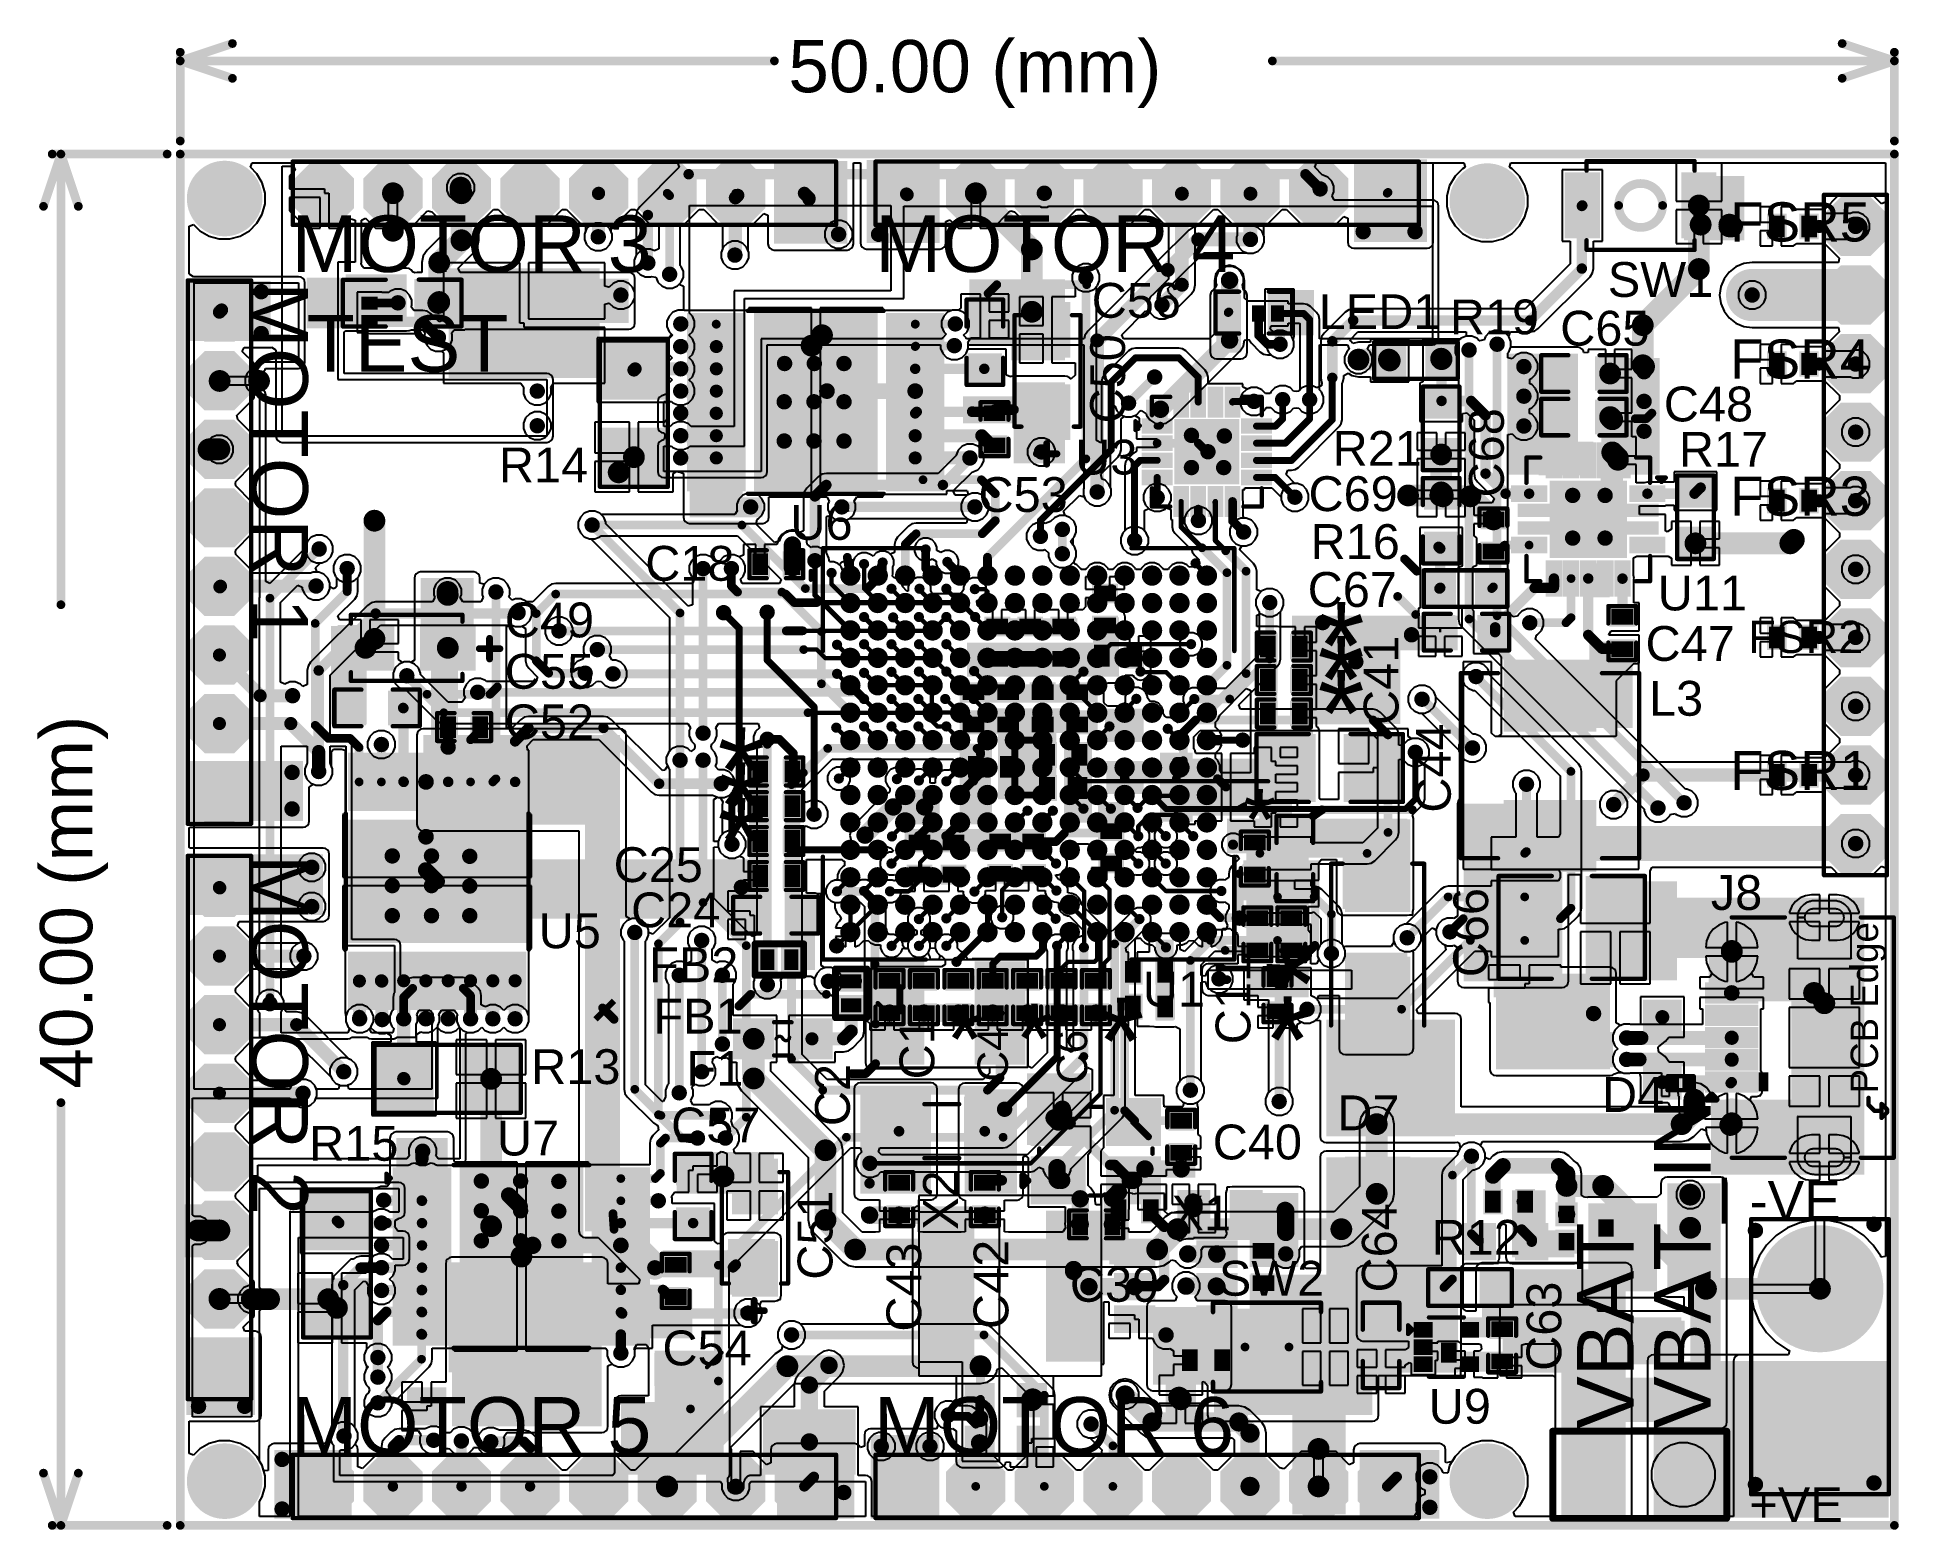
# Model space of a CAD drawing. Header units: millimetres. Extents: x -5.5 to 48.8, y -1.4 to 42.1.
import ezdxf

# ---------------------------------------------------------------- set-up
doc = ezdxf.new("R2010")
doc.units = ezdxf.units.MM
for name, color, linetype in [('BottomLayer', 5, 'Continuous'), ('BottomPaste', 16, 'Continuous'), ('BottomSolder', 6, 'Continuous'), ('Mechanical1', 6, 'Continuous'), ('Mechanical2', 216, 'Continuous'), ('MultiLayer', 9, 'Continuous'), ('PadHoleLayer', 156, 'Continuous'), ('TopLayer', 1, 'Continuous'), ('TopOverlay', 2, 'Continuous'), ('TopPaste', 8, 'Continuous'), ('TopSolder', 216, 'Continuous'), ('ViaHoleLayer', 16, 'Continuous')]:
    doc.layers.add(name, color=color, linetype=linetype)
doc.styles.add('Arial', font='arial.ttf', dxfattribs={"height": 0.2})

msp = doc.modelspace()

# ---------------------------------------------------------------- texts
at = {"layer": 'Mechanical1', "style": 'Arial'}
msp.add_text('50.00 (mm)', height=1.524, dxfattribs=at).set_placement((16.442, 40.513))
msp.add_text('40.00 (mm)', height=1.524, rotation=90, dxfattribs=at).set_placement((-3.861, 11.447))
at = {"layer": 'TopOverlay', "style": 'Arial'}
for s, height, rotation, p in [('MOTOR 3', 1.651, 360, (1.952, 35.27)), ('MOTOR 4', 1.651, 360, (18.974, 35.27)), ('FSR5', 1.143, 360, (43.915, 36.16)), ('MOTOR 1', 1.651, 270, (0.777, 34.976)), ('TEST', 1.651, 360, (2.388, 32.364)), ('C50', 1.016, 90, (26.263, 30.853)), ('FSR4', 1.143, 360, (43.915, 32.16)), ('C68', 1.016, 90, (37.312, 28.694)), ('FSR3', 1.143, 360, (43.915, 28.159)), ('FSR2', 0.9398, 360, (44.439, 24.157)), ('C41', 1.016, 90, (34.239, 22.056)), ('C44', 1.016, 90, (35.763, 19.499)), ('FSR1', 1.143, 360, (43.913, 20.16)), ('MOTOR 2', 1.651, 270, (0.777, 18.269)), ('C66', 1.016, 90, (36.855, 14.699)), ('C11', 1.016, 90, (29.921, 12.743)), ('*', 2.54, 90, (32.934, 14.275)), ('C1', 1.016, 90, (20.701, 11.718)), ('C4', 0.889, 90, (22.847, 11.655)), ('C6', 0.889, 90, (25.159, 11.578)), ('C2', 1.016, 90, (18.237, 10.355)), ('VBAT_IN', 1.651, 90, (43.345, 1.523)), ('X2', 1.016, 90, (21.388, 7.332)), ('-VE', 1.143, 360, (44.475, 7.609)), ('C51', 1.016, 90, (17.729, 5.876)), ('C64', 1.016, 90, (34.188, 5.504)), ('VBAT', 1.651, 90, (41.097, 1.523)), ('C43', 1.016, 90, (20.32, 4.361)), ('C42', 1.016, 90, (22.861, 4.437)), ('C63', 1.016, 90, (38.989, 3.218)), ('MOTOR 5', 1.651, 360, (1.94, 0.802)), ('MOTOR 6', 1.651, 360, (18.936, 0.802)), ('+VE', 1.016, 360, (44.475, -1.191))]:
    msp.add_text(s, height=height, rotation=rotation, dxfattribs=at).set_placement(p)
for s, height, p in [('SW1', 1.016, (40.344, 34.544)), ('C56', 1.016, (25.29, 33.935)), ('LED1', 1.016, (31.911, 33.604)), ('R19', 1.016, (35.738, 33.452)), ('C65', 1.016, (38.956, 33.122)), ('C48', 1.016, (41.978, 30.912)), ('R21', 1.016, (32.318, 29.617)), ('R17', 1.016, (42.418, 29.591)), ('R14', 1.016, (8.001, 29.134)), ('U3', 1.016, (24.808, 29.363)), ('C69', 1.016, (31.615, 28.296)), ('C53', 1.016, (21.988, 28.27)), ('U6', 1.016, (16.502, 27.458)), ('R16', 1.016, (31.674, 26.899)), ('C18', 1.016, (12.269, 26.264)), ('C67', 1.016, (31.59, 25.502)), ('U11', 1.016, (41.8, 25.4)), ('C49', 1.016, (8.171, 24.613)), ('*', 2.54, (31.875, 23.102)), ('*', 2.54, (31.875, 22.114)), ('C47', 1.016, (41.445, 23.927)), ('C55', 1.016, (8.171, 23.114)), ('*', 2.54, (31.875, 21.125)), ('L3', 1.016, (41.546, 22.327)), ('C52', 1.016, (8.171, 21.641)), ('*', 2.54, (14.376, 19.448)), ('*', 2.54, (14.376, 18.425)), ('*', 1.778, (29.718, 18.409)), ('*', 2.54, (14.376, 17.391)), ('C25', 1.016, (11.346, 17.475)), ('J8', 1.016, (43.35, 16.663)), ('C24', 1.016, (11.854, 16.155)), ('U5', 1.016, (9.161, 15.545)), ('FB2', 1.016, (12.382, 14.554)), ('U1', 1.016, (26.78, 13.843)), ('*', 2.54, (30.312, 11.6)), ('FB1', 1.016, (12.506, 13.056)), ('*', 2.032, (21.041, 11.877)), ('*', 2.032, (23.063, 11.895)), ('*', 2.54, (25.451, 11.567)), ('R13', 1.016, (8.941, 11.583)), ('F1', 1.016, (13.471, 11.532)), ('D4', 1.016, (40.175, 10.77)), ('C57', 1.016, (13.022, 9.881)), ('D7', 1.016, (32.453, 10.236)), ('R15', 1.016, (2.464, 9.347)), ('U7', 1.016, (7.942, 9.5)), ('C40', 1.016, (28.821, 9.385)), ('X1', 1.016, (27.618, 7.315)), ('R12', 1.016, (35.205, 6.604)), ('C39', 1.016, (24.655, 5.233)), ('SW2', 1.016, (28.999, 5.41)), ('C54', 1.016, (12.768, 3.378)), ('U9', 1.016, (35.12, 1.677))]:
    msp.add_text(s, height=height, dxfattribs=at).set_placement(p)

# ---------------------------------------------------------------- blocks, each defined once
blk = doc.blocks.new('SOD_123_B_1')
at = {"layer": 'BottomLayer'}
for points in [[(-2.05, -0.45), (-2.05, 0.45), (-1.1, 0.45), (-1.1, -0.45)], [(1.1, -0.45), (1.1, 0.45), (2.05, 0.45), (2.05, -0.45)]]:
    blk.add_hatch(color=5, dxfattribs=at).paths.add_polyline_path(points)
at = {"layer": 'BottomPaste'}
for points in [[(-2.05, -0.45), (-2.05, 0.45), (-1.1, 0.45), (-1.1, -0.45)], [(1.1, -0.45), (1.1, 0.45), (2.05, 0.45), (2.05, -0.45)]]:
    blk.add_hatch(color=16, dxfattribs=at).paths.add_polyline_path(points)
at = {"layer": 'BottomSolder'}
for points in [[(-2.152, -0.552), (-2.152, 0.552), (-0.998, 0.552), (-0.998, -0.552)], [(0.998, -0.552), (0.998, 0.552), (2.152, 0.552), (2.152, -0.552)]]:
    blk.add_hatch(color=6, dxfattribs=at).paths.add_polyline_path(points)
blk = doc.blocks.new('R___0603_B_2')
at = {"layer": 'BottomLayer'}
for points in [[(-1.143, -0.4445), (-1.143, 0.4445), (-0.381, 0.4445), (-0.381, -0.4445)], [(0.381, -0.4445), (0.381, 0.4445), (1.143, 0.4445), (1.143, -0.4445)]]:
    blk.add_hatch(color=5, dxfattribs=at).paths.add_polyline_path(points)
at = {"layer": 'BottomPaste'}
for points in [[(-1.143, -0.4445), (-1.143, 0.4445), (-0.381, 0.4445), (-0.381, -0.4445)], [(0.381, -0.4445), (0.381, 0.4445), (1.143, 0.4445), (1.143, -0.4445)]]:
    blk.add_hatch(color=16, dxfattribs=at).paths.add_polyline_path(points)
at = {"layer": 'BottomSolder'}
for points in [[(-1.2446, -0.5461), (-1.2446, 0.5461), (-0.2794, 0.5461), (-0.2794, -0.5461)], [(0.2794, -0.5461), (0.2794, 0.5461), (1.2446, 0.5461), (1.2446, -0.5461)]]:
    blk.add_hatch(color=6, dxfattribs=at).paths.add_polyline_path(points)
blk = doc.blocks.new('SMA_3')
at = {"layer": 'TopLayer'}
for points in [[(-3.25, 0.85), (-0.75, 0.85), (-0.75, -0.85), (-3.25, -0.85)], [(0.75, 0.85), (3.25, 0.85), (3.25, -0.85), (0.75, -0.85)]]:
    blk.add_hatch(color=1, dxfattribs=at).paths.add_polyline_path(points)
at = {"layer": 'TopOverlay'}
for points in [[(-4.445, -1.422), (-3.278, -1.422), (-3.278, 1.422), (-4.445, 1.422)], [(-3.3, 0.924), (-2.596, 0.924), (-2.596, 1.422), (-3.3, 1.422)], [(-3.3, -1.422), (-2.596, -1.422), (-2.596, -0.924), (-3.3, -0.924)]]:
    blk.add_hatch(color=2, dxfattribs=at).paths.add_polyline_path(points)
at = {"layer": 'TopPaste'}
for points in [[(-3.25, 0.85), (-0.75, 0.85), (-0.75, -0.85), (-3.25, -0.85)], [(0.75, 0.85), (3.25, 0.85), (3.25, -0.85), (0.75, -0.85)]]:
    blk.add_hatch(color=8, dxfattribs=at).paths.add_polyline_path(points)
at = {"layer": 'TopSolder'}
for points in [[(-3.352, 0.952), (-0.648, 0.952), (-0.648, -0.952), (-3.352, -0.952)], [(0.648, 0.952), (3.352, 0.952), (3.352, -0.952), (0.648, -0.952)]]:
    blk.add_hatch(color=216, dxfattribs=at).paths.add_polyline_path(points)
at = {"layer": 'TopOverlay', "const_width": 0.127}
for points in [[(-2.658, 1.358), (2.061, 1.358)], [(2.061, 1.358), (2.061, 1.012)], [(2.061, -1.012), (2.061, -1.358)], [(-2.658, -1.358), (2.061, -1.358)]]:
    blk.add_lwpolyline(points, dxfattribs=at)
at = {"layer": 'TopOverlay', "const_width": 0.0635}
for points in [[(-2.69, 1.358, 1), (-2.626, 1.358, 1)], [(2.029, 1.358, 1), (2.093, 1.358, 1)], [(2.029, 1.358, 1), (2.093, 1.358, 1)], [(2.029, 1.012, 1), (2.093, 1.012, 1)], [(2.029, -1.012, 1), (2.093, -1.012, 1)], [(-2.69, -1.358, 1), (-2.626, -1.358, 1)], [(2.029, -1.358, 1), (2.093, -1.358, 1)], [(2.029, -1.358, 1), (2.093, -1.358, 1)]]:
    blk.add_lwpolyline(points, format="xyb", close=True, dxfattribs=at)
blk = doc.blocks.new('SMA_B_4')
at = {"layer": 'BottomLayer'}
for points in [[(-3.25, 0.85), (-0.75, 0.85), (-0.75, -0.85), (-3.25, -0.85)], [(0.75, 0.85), (3.25, 0.85), (3.25, -0.85), (0.75, -0.85)]]:
    blk.add_hatch(color=5, dxfattribs=at).paths.add_polyline_path(points)
at = {"layer": 'BottomPaste'}
for points in [[(-3.25, 0.85), (-0.75, 0.85), (-0.75, -0.85), (-3.25, -0.85)], [(0.75, 0.85), (3.25, 0.85), (3.25, -0.85), (0.75, -0.85)]]:
    blk.add_hatch(color=16, dxfattribs=at).paths.add_polyline_path(points)
at = {"layer": 'BottomSolder'}
for points in [[(-3.352, 0.952), (-0.648, 0.952), (-0.648, -0.952), (-3.352, -0.952)], [(0.648, 0.952), (3.352, 0.952), (3.352, -0.952), (0.648, -0.952)]]:
    blk.add_hatch(color=6, dxfattribs=at).paths.add_polyline_path(points)
blk = doc.blocks.new('PSPMAA0503_2R2M_ANP_5')
at = {"layer": 'TopLayer'}
for points in [[(-2.995, 1.25), (-1.1, 1.25), (-1.1, -1.25), (-2.995, -1.25)], [(1.1, 1.25), (2.995, 1.25), (2.995, -1.25), (1.1, -1.25)]]:
    blk.add_hatch(color=1, dxfattribs=at).paths.add_polyline_path(points)
at = {"layer": 'TopPaste'}
for points in [[(-2.995, 1.25), (-1.1, 1.25), (-1.1, -1.25), (-2.995, -1.25)], [(1.1, 1.25), (2.995, 1.25), (2.995, -1.25), (1.1, -1.25)]]:
    blk.add_hatch(color=8, dxfattribs=at).paths.add_polyline_path(points)
at = {"layer": 'TopSolder'}
for points in [[(-3.097, 1.352), (-0.998, 1.352), (-0.998, -1.352), (-3.097, -1.352)], [(0.998, 1.352), (3.097, 1.352), (3.097, -1.352), (0.998, -1.352)]]:
    blk.add_hatch(color=216, dxfattribs=at).paths.add_polyline_path(points)
at = {"layer": 'TopOverlay', "const_width": 0.127}
for points in [[(-2.7, 1.516), (-2.7, 2.6)], [(2.7, 2.6), (-2.7, 2.6)], [(2.7, 1.516), (2.7, 2.6)], [(-2.7, -2.6), (-2.7, -1.516)], [(2.7, -2.6), (2.7, -1.516)], [(2.7, -2.6), (-2.7, -2.6)]]:
    blk.add_lwpolyline(points, dxfattribs=at)
at = {"layer": 'TopOverlay', "const_width": 0.0635}
for points in [[(-2.732, 2.6, 1), (-2.668, 2.6, 1)], [(-2.732, 2.6, 1), (-2.668, 2.6, 1)], [(2.668, 2.6, 1), (2.732, 2.6, 1)], [(2.668, 2.6, 1), (2.732, 2.6, 1)], [(-2.732, 1.516, 1), (-2.668, 1.516, 1)], [(2.668, 1.516, 1), (2.732, 1.516, 1)], [(-2.732, -1.516, 1), (-2.668, -1.516, 1)], [(2.668, -1.516, 1), (2.732, -1.516, 1)], [(-2.732, -2.6, 1), (-2.668, -2.6, 1)], [(-2.732, -2.6, 1), (-2.668, -2.6, 1)], [(2.668, -2.6, 1), (2.732, -2.6, 1)], [(2.668, -2.6, 1), (2.732, -2.6, 1)]]:
    blk.add_lwpolyline(points, format="xyb", close=True, dxfattribs=at)
blk = doc.blocks.new('CR2032_BS_6_1_B_6')
at = {"layer": 'BottomLayer'}
for points in [[(-16, 2.1), (-13, 2.1), (-13, -2.1), (-16, -2.1)], [(13, 2.1), (16, 2.1), (16, -2.1), (13, -2.1)]]:
    blk.add_hatch(color=5, dxfattribs=at).paths.add_polyline_path(points)
at = {"layer": 'BottomPaste'}
for points in [[(-16, 2.1), (-13, 2.1), (-13, -2.1), (-16, -2.1)], [(13, 2.1), (16, 2.1), (16, -2.1), (13, -2.1)]]:
    blk.add_hatch(color=16, dxfattribs=at).paths.add_polyline_path(points)
at = {"layer": 'BottomSolder'}
for points in [[(-16.102, 2.202), (-12.898, 2.202), (-12.898, -2.202), (-16.102, -2.202)], [(12.898, 2.202), (16.102, 2.202), (16.102, -2.202), (12.898, -2.202)]]:
    blk.add_hatch(color=6, dxfattribs=at).paths.add_polyline_path(points)
blk = doc.blocks.new('CAP_0603_7')
at = {"layer": 'TopLayer'}
for points in [[(-0.381, 0.445), (-0.381, -0.445), (-1.143, -0.445), (-1.143, 0.445)], [(1.143, 0.445), (1.143, -0.445), (0.381, -0.445), (0.381, 0.445)]]:
    blk.add_hatch(color=1, dxfattribs=at).paths.add_polyline_path(points)
at = {"layer": 'TopPaste'}
for points in [[(-0.381, 0.445), (-0.381, -0.445), (-1.143, -0.445), (-1.143, 0.445)], [(1.143, 0.445), (1.143, -0.445), (0.381, -0.445), (0.381, 0.445)]]:
    blk.add_hatch(color=8, dxfattribs=at).paths.add_polyline_path(points)
at = {"layer": 'TopSolder'}
for points in [[(-0.321, 0.504), (-0.321, -0.504), (-1.203, -0.504), (-1.203, 0.504)], [(1.203, 0.504), (1.203, -0.504), (0.321, -0.504), (0.321, 0.504)]]:
    blk.add_hatch(color=216, dxfattribs=at).paths.add_polyline_path(points)
at = {"layer": 'TopOverlay', "const_width": 0.127}
for points in [[(-1.245, -0.533), (-1.245, 0.533)], [(-0.457, 0.533), (-1.245, 0.533)], [(1.245, 0.533), (0.457, 0.533)], [(1.245, -0.533), (1.245, 0.533)], [(-0.457, -0.533), (-1.245, -0.533)], [(1.245, -0.533), (0.457, -0.533)]]:
    blk.add_lwpolyline(points, dxfattribs=at)
at = {"layer": 'TopOverlay', "const_width": 0.0635}
for points in [[(-1.276, 0.533, 1), (-1.213, 0.533, 1)], [(-1.276, 0.533, 1), (-1.213, 0.533, 1)], [(-0.489, 0.533, 1), (-0.425, 0.533, 1)], [(0.425, 0.533, 1), (0.489, 0.533, 1)], [(1.213, 0.533, 1), (1.276, 0.533, 1)], [(1.213, 0.533, 1), (1.276, 0.533, 1)], [(-1.276, -0.533, 1), (-1.213, -0.533, 1)], [(-1.276, -0.533, 1), (-1.213, -0.533, 1)], [(-0.489, -0.533, 1), (-0.425, -0.533, 1)], [(0.425, -0.533, 1), (0.489, -0.533, 1)], [(1.213, -0.533, 1), (1.276, -0.533, 1)], [(1.213, -0.533, 1), (1.276, -0.533, 1)]]:
    blk.add_lwpolyline(points, format="xyb", close=True, dxfattribs=at)
blk = doc.blocks.new('R___1206_8')
at = {"layer": 'TopLayer'}
for points in [[(-2.032, 0.889), (-0.508, 0.889), (-0.508, -0.889), (-2.032, -0.889)], [(0.508, 0.889), (2.032, 0.889), (2.032, -0.889), (0.508, -0.889)]]:
    blk.add_hatch(color=1, dxfattribs=at).paths.add_polyline_path(points)
at = {"layer": 'TopPaste'}
for points in [[(-2.032, 0.889), (-0.508, 0.889), (-0.508, -0.889), (-2.032, -0.889)], [(0.508, 0.889), (2.032, 0.889), (2.032, -0.889), (0.508, -0.889)]]:
    blk.add_hatch(color=8, dxfattribs=at).paths.add_polyline_path(points)
at = {"layer": 'TopSolder'}
for points in [[(-2.1336, 0.9906), (-0.4064, 0.9906), (-0.4064, -0.9906), (-2.1336, -0.9906)], [(0.4064, 0.9906), (2.1336, 0.9906), (2.1336, -0.9906), (0.4064, -0.9906)]]:
    blk.add_hatch(color=216, dxfattribs=at).paths.add_polyline_path(points)
at = {"layer": 'TopOverlay', "const_width": 0.127}
for points in [[(-2.1336, 0.9906), (-2.1336, -0.9906)], [(-2.1336, 0.9906), (2.1336, 0.9906)], [(2.1336, 0.9906), (2.1336, -0.9906)], [(-2.1336, -0.9906), (2.1336, -0.9906)]]:
    blk.add_lwpolyline(points, dxfattribs=at)
at = {"layer": 'TopOverlay', "const_width": 0.0635}
for points in [[(-2.16535, 0.9906, 1), (-2.10185, 0.9906, 1)], [(-2.16535, 0.9906, 1), (-2.10185, 0.9906, 1)], [(2.10185, 0.9906, 1), (2.16535, 0.9906, 1)], [(2.10185, 0.9906, 1), (2.16535, 0.9906, 1)], [(-2.16535, -0.9906, 1), (-2.10185, -0.9906, 1)], [(-2.16535, -0.9906, 1), (-2.10185, -0.9906, 1)], [(2.10185, -0.9906, 1), (2.16535, -0.9906, 1)], [(2.10185, -0.9906, 1), (2.16535, -0.9906, 1)]]:
    blk.add_lwpolyline(points, format="xyb", close=True, dxfattribs=at)
blk = doc.blocks.new('SMA_B_9')
at = {"layer": 'BottomLayer'}
for points in [[(-3.25, 0.85), (-0.75, 0.85), (-0.75, -0.85), (-3.25, -0.85)], [(0.75, 0.85), (3.25, 0.85), (3.25, -0.85), (0.75, -0.85)]]:
    blk.add_hatch(color=5, dxfattribs=at).paths.add_polyline_path(points)
at = {"layer": 'BottomPaste'}
for points in [[(-3.25, 0.85), (-0.75, 0.85), (-0.75, -0.85), (-3.25, -0.85)], [(0.75, 0.85), (3.25, 0.85), (3.25, -0.85), (0.75, -0.85)]]:
    blk.add_hatch(color=16, dxfattribs=at).paths.add_polyline_path(points)
at = {"layer": 'BottomSolder'}
for points in [[(-3.352, 0.952), (-0.648, 0.952), (-0.648, -0.952), (-3.352, -0.952)], [(0.648, 0.952), (3.352, 0.952), (3.352, -0.952), (0.648, -0.952)]]:
    blk.add_hatch(color=6, dxfattribs=at).paths.add_polyline_path(points)
blk = doc.blocks.new('T_______H____P____2_10')
at = {"layer": 'BottomLayer'}
h = blk.add_hatch(color=5, dxfattribs=at)
edge = h.paths.add_edge_path()
edge.add_arc((-1.98, 0), 1.75, 0, 360)
h = blk.add_hatch(color=5, dxfattribs=at)
edge = h.paths.add_edge_path()
edge.add_arc((1.98, 0), 1.75, 0, 360)
at = {"layer": 'BottomSolder'}
h = blk.add_hatch(color=6, dxfattribs=at)
edge = h.paths.add_edge_path()
edge.add_arc((-1.98, 0), 1.852, 0, 360)
h = blk.add_hatch(color=6, dxfattribs=at)
edge = h.paths.add_edge_path()
edge.add_arc((1.98, 0), 1.852, 0, 360)
at = {"layer": 'MultiLayer'}
h = blk.add_hatch(color=9, dxfattribs=at)
edge = h.paths.add_edge_path()
edge.add_arc((-1.98, 0), 1.75, 0, 360)
h = blk.add_hatch(color=9, dxfattribs=at)
edge = h.paths.add_edge_path()
edge.add_arc((1.98, 0), 1.75, 0, 360)
at = {"layer": 'PadHoleLayer'}
h = blk.add_hatch(color=156, dxfattribs=at)
edge = h.paths.add_edge_path()
edge.add_arc((-1.98, 0), 0.9, 0, 360)
h = blk.add_hatch(color=156, dxfattribs=at)
edge = h.paths.add_edge_path()
edge.add_arc((1.98, 0), 0.9, 0, 360)
at = {"layer": 'TopLayer'}
h = blk.add_hatch(color=1, dxfattribs=at)
edge = h.paths.add_edge_path()
edge.add_arc((-1.98, 0), 1.75, 0, 360)
h = blk.add_hatch(color=1, dxfattribs=at)
edge = h.paths.add_edge_path()
edge.add_arc((1.98, 0), 1.75, 0, 360)
at = {"layer": 'TopSolder'}
h = blk.add_hatch(color=216, dxfattribs=at)
edge = h.paths.add_edge_path()
edge.add_arc((-1.98, 0), 1.852, 0, 360)
h = blk.add_hatch(color=216, dxfattribs=at)
edge = h.paths.add_edge_path()
edge.add_arc((1.98, 0), 1.852, 0, 360)
at = {"layer": 'TopOverlay', "const_width": 0.127}
for points in [[(-4.013, 2.007), (4.013, 2.007)], [(-4.013, 2.007), (-4.013, -2.007)], [(4.013, 2.007), (4.013, -2.007)], [(-4.013, -2.007), (4.013, -2.007)]]:
    blk.add_lwpolyline(points, dxfattribs=at)
at = {"layer": 'TopOverlay', "const_width": 0.0635}
for points in [[(-4.045, 2.007, 1), (-3.981, 2.007, 1)], [(-4.045, 2.007, 1), (-3.981, 2.007, 1)], [(3.981, 2.007, 1), (4.045, 2.007, 1)], [(3.981, 2.007, 1), (4.045, 2.007, 1)], [(-4.045, -2.007, 1), (-3.981, -2.007, 1)], [(-4.045, -2.007, 1), (-3.981, -2.007, 1)], [(3.981, -2.007, 1), (4.045, -2.007, 1)], [(3.981, -2.007, 1), (4.045, -2.007, 1)]]:
    blk.add_lwpolyline(points, format="xyb", close=True, dxfattribs=at)
blk = doc.blocks.new('R___1206_11')
at = {"layer": 'TopLayer'}
for points in [[(-2.032, 0.889), (-0.508, 0.889), (-0.508, -0.889), (-2.032, -0.889)], [(0.508, 0.889), (2.032, 0.889), (2.032, -0.889), (0.508, -0.889)]]:
    blk.add_hatch(color=1, dxfattribs=at).paths.add_polyline_path(points)
at = {"layer": 'TopPaste'}
for points in [[(-2.032, 0.889), (-0.508, 0.889), (-0.508, -0.889), (-2.032, -0.889)], [(0.508, 0.889), (2.032, 0.889), (2.032, -0.889), (0.508, -0.889)]]:
    blk.add_hatch(color=8, dxfattribs=at).paths.add_polyline_path(points)
at = {"layer": 'TopSolder'}
for points in [[(-2.1336, 0.9906), (-0.4064, 0.9906), (-0.4064, -0.9906), (-2.1336, -0.9906)], [(0.4064, 0.9906), (2.1336, 0.9906), (2.1336, -0.9906), (0.4064, -0.9906)]]:
    blk.add_hatch(color=216, dxfattribs=at).paths.add_polyline_path(points)
at = {"layer": 'TopOverlay', "const_width": 0.127}
for points in [[(-2.1336, 0.9906), (2.1336, 0.9906)], [(-2.1336, 0.9906), (-2.1336, -0.9906)], [(2.1336, 0.9906), (2.1336, -0.9906)], [(-2.1336, -0.9906), (2.1336, -0.9906)]]:
    blk.add_lwpolyline(points, dxfattribs=at)
at = {"layer": 'TopOverlay', "const_width": 0.0635}
for points in [[(-2.16535, 0.9906, 1), (-2.10185, 0.9906, 1)], [(-2.16535, 0.9906, 1), (-2.10185, 0.9906, 1)], [(2.10185, 0.9906, 1), (2.16535, 0.9906, 1)], [(2.10185, 0.9906, 1), (2.16535, 0.9906, 1)], [(-2.16535, -0.9906, 1), (-2.10185, -0.9906, 1)], [(-2.16535, -0.9906, 1), (-2.10185, -0.9906, 1)], [(2.10185, -0.9906, 1), (2.16535, -0.9906, 1)], [(2.10185, -0.9906, 1), (2.16535, -0.9906, 1)]]:
    blk.add_lwpolyline(points, format="xyb", close=True, dxfattribs=at)
blk = doc.blocks.new('HDR1X2__12')
at = {"layer": 'BottomLayer'}
blk.add_hatch(color=5, dxfattribs=at).paths.add_polyline_path([(-0.75, 0.75), (0.75, 0.75), (0.75, -0.75), (-0.75, -0.75)])
h = blk.add_hatch(color=5, dxfattribs=at)
edge = h.paths.add_edge_path()
edge.add_arc((2.54, 0), 0.75, 0, 360)
at = {"layer": 'BottomSolder'}
blk.add_hatch(color=6, dxfattribs=at).paths.add_polyline_path([(-0.852, 0.852), (0.852, 0.852), (0.852, -0.852), (-0.852, -0.852)])
h = blk.add_hatch(color=6, dxfattribs=at)
edge = h.paths.add_edge_path()
edge.add_arc((2.54, 0), 0.852, 0, 360)
at = {"layer": 'MultiLayer'}
blk.add_hatch(color=9, dxfattribs=at).paths.add_polyline_path([(-0.75, 0.75), (0.75, 0.75), (0.75, -0.75), (-0.75, -0.75)])
h = blk.add_hatch(color=9, dxfattribs=at)
edge = h.paths.add_edge_path()
edge.add_arc((2.54, 0), 0.75, 0, 360)
at = {"layer": 'PadHoleLayer'}
h = blk.add_hatch(color=156, dxfattribs=at)
edge = h.paths.add_edge_path()
edge.add_arc((0, 0), 0.45, 0, 360)
h = blk.add_hatch(color=156, dxfattribs=at)
edge = h.paths.add_edge_path()
edge.add_arc((2.54, 0), 0.45, 0, 360)
at = {"layer": 'TopLayer'}
blk.add_hatch(color=1, dxfattribs=at).paths.add_polyline_path([(-0.75, 0.75), (0.75, 0.75), (0.75, -0.75), (-0.75, -0.75)])
h = blk.add_hatch(color=1, dxfattribs=at)
edge = h.paths.add_edge_path()
edge.add_arc((2.54, 0), 0.75, 0, 360)
at = {"layer": 'TopSolder'}
blk.add_hatch(color=216, dxfattribs=at).paths.add_polyline_path([(-0.852, 0.852), (0.852, 0.852), (0.852, -0.852), (-0.852, -0.852)])
h = blk.add_hatch(color=216, dxfattribs=at)
edge = h.paths.add_edge_path()
edge.add_arc((2.54, 0), 0.852, 0, 360)
at = {"layer": 'TopOverlay', "const_width": 0.2}
for points in [[(-1.27, 1.27), (3.81, 1.27)], [(-1.27, -1.27), (-1.27, 1.27)], [(3.81, -1.27), (3.81, 1.27)], [(-1.27, -1.27), (3.81, -1.27)]]:
    blk.add_lwpolyline(points, dxfattribs=at)
at = {"layer": 'TopOverlay', "const_width": 0.1}
for points in [[(-1.32, 1.27, 1), (-1.22, 1.27, 1)], [(-1.32, 1.27, 1), (-1.22, 1.27, 1)], [(3.76, 1.27, 1), (3.86, 1.27, 1)], [(3.76, 1.27, 1), (3.86, 1.27, 1)], [(-1.32, -1.27, 1), (-1.22, -1.27, 1)], [(-1.32, -1.27, 1), (-1.22, -1.27, 1)], [(3.76, -1.27, 1), (3.86, -1.27, 1)], [(3.76, -1.27, 1), (3.86, -1.27, 1)]]:
    blk.add_lwpolyline(points, format="xyb", close=True, dxfattribs=at)
blk = doc.blocks.new('R___0201_B_13')
at = {"layer": 'BottomLayer'}
for points in [[(-0.41, 0.185), (-0.14, 0.185), (-0.14, -0.185), (-0.41, -0.185)], [(0.14, 0.185), (0.41, 0.185), (0.41, -0.185), (0.14, -0.185)]]:
    blk.add_hatch(color=5, dxfattribs=at).paths.add_polyline_path(points)
at = {"layer": 'BottomPaste'}
for points in [[(-0.41, 0.185), (-0.14, 0.185), (-0.14, -0.185), (-0.41, -0.185)], [(0.14, 0.185), (0.41, 0.185), (0.41, -0.185), (0.14, -0.185)]]:
    blk.add_hatch(color=16, dxfattribs=at).paths.add_polyline_path(points)
at = {"layer": 'BottomSolder'}
for points in [[(-0.465, 0.24), (-0.085, 0.24), (-0.085, -0.24), (-0.465, -0.24)], [(0.085, 0.24), (0.465, 0.24), (0.465, -0.24), (0.085, -0.24)]]:
    blk.add_hatch(color=6, dxfattribs=at).paths.add_polyline_path(points)
blk = doc.blocks.new('LED_0805_14')
at = {"layer": 'TopLayer'}
for points in [[(-1.65, 0.6), (-0.45, 0.6), (-0.45, -0.6), (-1.65, -0.6)], [(0.45, 0.6), (1.65, 0.6), (1.65, -0.6), (0.45, -0.6)]]:
    blk.add_hatch(color=1, dxfattribs=at).paths.add_polyline_path(points)
at = {"layer": 'TopOverlay'}
blk.add_hatch(color=2, dxfattribs=at).paths.add_polyline_path([(1.731, -0.736), (2.794, -0.736), (2.794, 0.737), (1.731, 0.737)])
at = {"layer": 'TopPaste'}
for points in [[(-1.65, 0.6), (-0.45, 0.6), (-0.45, -0.6), (-1.65, -0.6)], [(0.45, 0.6), (1.65, 0.6), (1.65, -0.6), (0.45, -0.6)]]:
    blk.add_hatch(color=8, dxfattribs=at).paths.add_polyline_path(points)
at = {"layer": 'TopSolder'}
for points in [[(-1.752, 0.702), (-0.348, 0.702), (-0.348, -0.702), (-1.752, -0.702)], [(0.348, 0.702), (1.752, 0.702), (1.752, -0.702), (0.348, -0.702)]]:
    blk.add_hatch(color=216, dxfattribs=at).paths.add_polyline_path(points)
at = {"layer": 'TopOverlay', "const_width": 0.127}
for points in [[(-0.479, 0.681), (-1.727, 0.681)], [(-1.727, 0.681), (-1.727, -0.681)], [(1.731, 0.686), (0.483, 0.686)], [(1.731, 0.686), (1.731, -0.677)], [(-0.479, -0.681), (-1.727, -0.681)], [(1.731, -0.677), (0.483, -0.677)]]:
    blk.add_lwpolyline(points, dxfattribs=at)
at = {"layer": 'TopOverlay', "const_width": 0.0635}
for points in [[(-1.759, 0.681, 1), (-1.695, 0.681, 1)], [(-1.759, 0.681, 1), (-1.695, 0.681, 1)], [(-0.511, 0.681, 1), (-0.447, 0.681, 1)], [(0.451, 0.686, 1), (0.514, 0.686, 1)], [(1.699, 0.686, 1), (1.763, 0.686, 1)], [(1.699, 0.686, 1), (1.763, 0.686, 1)], [(-1.759, -0.681, 1), (-1.695, -0.681, 1)], [(-1.759, -0.681, 1), (-1.695, -0.681, 1)], [(-0.511, -0.681, 1), (-0.447, -0.681, 1)], [(0.451, -0.677, 1), (0.514, -0.677, 1)], [(1.699, -0.677, 1), (1.763, -0.677, 1)], [(1.699, -0.677, 1), (1.763, -0.677, 1)]]:
    blk.add_lwpolyline(points, format="xyb", close=True, dxfattribs=at)
blk = doc.blocks.new('R___0603_15')
at = {"layer": 'TopLayer'}
for points in [[(-0.381, 0.4445), (-0.381, -0.4445), (-1.143, -0.4445), (-1.143, 0.4445)], [(1.143, 0.4445), (1.143, -0.4445), (0.381, -0.4445), (0.381, 0.4445)]]:
    blk.add_hatch(color=1, dxfattribs=at).paths.add_polyline_path(points)
at = {"layer": 'TopPaste'}
for points in [[(-0.381, 0.4445), (-0.381, -0.4445), (-1.143, -0.4445), (-1.143, 0.4445)], [(1.143, 0.4445), (1.143, -0.4445), (0.381, -0.4445), (0.381, 0.4445)]]:
    blk.add_hatch(color=8, dxfattribs=at).paths.add_polyline_path(points)
at = {"layer": 'TopSolder'}
for points in [[(-0.2794, 0.5461), (-0.2794, -0.5461), (-1.2446, -0.5461), (-1.2446, 0.5461)], [(1.2446, 0.5461), (1.2446, -0.5461), (0.2794, -0.5461), (0.2794, 0.5461)]]:
    blk.add_hatch(color=216, dxfattribs=at).paths.add_polyline_path(points)
at = {"layer": 'TopOverlay', "const_width": 0.127}
for points in [[(-1.2192, 0.5334), (1.2192, 0.5334)], [(-1.2192, 0.5334), (-1.2192, -0.5334)], [(1.2192, 0.5334), (1.2192, -0.5334)], [(-1.2192, -0.5334), (1.2192, -0.5334)]]:
    blk.add_lwpolyline(points, dxfattribs=at)
at = {"layer": 'TopOverlay', "const_width": 0.0635}
for points in [[(-1.25095, 0.5334, 1), (-1.18745, 0.5334, 1)], [(-1.25095, 0.5334, 1), (-1.18745, 0.5334, 1)], [(1.18745, 0.5334, 1), (1.25095, 0.5334, 1)], [(1.18745, 0.5334, 1), (1.25095, 0.5334, 1)], [(-1.25095, -0.5334, 1), (-1.18745, -0.5334, 1)], [(-1.25095, -0.5334, 1), (-1.18745, -0.5334, 1)], [(1.18745, -0.5334, 1), (1.25095, -0.5334, 1)], [(1.18745, -0.5334, 1), (1.25095, -0.5334, 1)]]:
    blk.add_lwpolyline(points, format="xyb", close=True, dxfattribs=at)
blk = doc.blocks.new('C___0603_16')
at = {"layer": 'TopLayer'}
for points in [[(-0.381, 0.445), (-0.381, -0.445), (-1.143, -0.445), (-1.143, 0.445)], [(1.143, 0.445), (1.143, -0.445), (0.381, -0.445), (0.381, 0.445)]]:
    blk.add_hatch(color=1, dxfattribs=at).paths.add_polyline_path(points)
at = {"layer": 'TopPaste'}
for points in [[(-0.381, 0.445), (-0.381, -0.445), (-1.143, -0.445), (-1.143, 0.445)], [(1.143, 0.445), (1.143, -0.445), (0.381, -0.445), (0.381, 0.445)]]:
    blk.add_hatch(color=8, dxfattribs=at).paths.add_polyline_path(points)
at = {"layer": 'TopSolder'}
for points in [[(-0.321, 0.504), (-0.321, -0.504), (-1.203, -0.504), (-1.203, 0.504)], [(1.203, 0.504), (1.203, -0.504), (0.321, -0.504), (0.321, 0.504)]]:
    blk.add_hatch(color=216, dxfattribs=at).paths.add_polyline_path(points)
at = {"layer": 'TopOverlay', "const_width": 0.127}
for points in [[(-0.457, 0.533), (-1.245, 0.533)], [(-1.245, 0.533), (-1.245, -0.533)], [(1.245, 0.533), (0.457, 0.533)], [(1.245, 0.533), (1.245, -0.533)], [(-0.457, -0.533), (-1.245, -0.533)], [(1.245, -0.533), (0.457, -0.533)]]:
    blk.add_lwpolyline(points, dxfattribs=at)
at = {"layer": 'TopOverlay', "const_width": 0.0635}
for points in [[(-1.276, 0.533, 1), (-1.213, 0.533, 1)], [(-1.276, 0.533, 1), (-1.213, 0.533, 1)], [(-0.489, 0.533, 1), (-0.425, 0.533, 1)], [(0.425, 0.533, 1), (0.489, 0.533, 1)], [(1.213, 0.533, 1), (1.276, 0.533, 1)], [(1.213, 0.533, 1), (1.276, 0.533, 1)], [(-1.276, -0.533, 1), (-1.213, -0.533, 1)], [(-1.276, -0.533, 1), (-1.213, -0.533, 1)], [(-0.489, -0.533, 1), (-0.425, -0.533, 1)], [(0.425, -0.533, 1), (0.489, -0.533, 1)], [(1.213, -0.533, 1), (1.276, -0.533, 1)], [(1.213, -0.533, 1), (1.276, -0.533, 1)]]:
    blk.add_lwpolyline(points, format="xyb", close=True, dxfattribs=at)
blk = doc.blocks.new('C___0603_17')
at = {"layer": 'TopLayer'}
for points in [[(-0.381, 0.445), (-0.381, -0.445), (-1.143, -0.445), (-1.143, 0.445)], [(1.143, 0.445), (1.143, -0.445), (0.381, -0.445), (0.381, 0.445)]]:
    blk.add_hatch(color=1, dxfattribs=at).paths.add_polyline_path(points)
at = {"layer": 'TopPaste'}
for points in [[(-0.381, 0.445), (-0.381, -0.445), (-1.143, -0.445), (-1.143, 0.445)], [(1.143, 0.445), (1.143, -0.445), (0.381, -0.445), (0.381, 0.445)]]:
    blk.add_hatch(color=8, dxfattribs=at).paths.add_polyline_path(points)
at = {"layer": 'TopSolder'}
for points in [[(-0.321, 0.504), (-0.321, -0.504), (-1.203, -0.504), (-1.203, 0.504)], [(1.203, 0.504), (1.203, -0.504), (0.321, -0.504), (0.321, 0.504)]]:
    blk.add_hatch(color=216, dxfattribs=at).paths.add_polyline_path(points)
at = {"layer": 'TopOverlay', "const_width": 0.127}
for points in [[(-0.457, 0.533), (-1.245, 0.533)], [(-1.245, -0.533), (-1.245, 0.533)], [(1.245, 0.533), (0.457, 0.533)], [(1.245, -0.533), (1.245, 0.533)], [(-0.457, -0.533), (-1.245, -0.533)], [(1.245, -0.533), (0.457, -0.533)]]:
    blk.add_lwpolyline(points, dxfattribs=at)
at = {"layer": 'TopOverlay', "const_width": 0.0635}
for points in [[(-1.276, 0.533, 1), (-1.213, 0.533, 1)], [(-1.276, 0.533, 1), (-1.213, 0.533, 1)], [(-0.489, 0.533, 1), (-0.425, 0.533, 1)], [(0.425, 0.533, 1), (0.489, 0.533, 1)], [(1.213, 0.533, 1), (1.276, 0.533, 1)], [(1.213, 0.533, 1), (1.276, 0.533, 1)], [(-1.276, -0.533, 1), (-1.213, -0.533, 1)], [(-1.276, -0.533, 1), (-1.213, -0.533, 1)], [(-0.489, -0.533, 1), (-0.425, -0.533, 1)], [(0.425, -0.533, 1), (0.489, -0.533, 1)], [(1.213, -0.533, 1), (1.276, -0.533, 1)], [(1.213, -0.533, 1), (1.276, -0.533, 1)]]:
    blk.add_lwpolyline(points, format="xyb", close=True, dxfattribs=at)
blk = doc.blocks.new('B3U_1000P_18')
at = {"layer": 'TopLayer'}
for points in [[(-2.11, 0.86), (-1.29, 0.86), (-1.29, -0.86), (-2.11, -0.86)], [(1.29, 0.86), (2.11, 0.86), (2.11, -0.86), (1.29, -0.86)]]:
    blk.add_hatch(color=1, dxfattribs=at).paths.add_polyline_path(points)
at = {"layer": 'TopPaste'}
for points in [[(-2.11, 0.86), (-1.29, 0.86), (-1.29, -0.86), (-2.11, -0.86)], [(1.29, 0.86), (2.11, 0.86), (2.11, -0.86), (1.29, -0.86)]]:
    blk.add_hatch(color=8, dxfattribs=at).paths.add_polyline_path(points)
at = {"layer": 'TopSolder'}
for points in [[(-2.212, 0.962), (-1.188, 0.962), (-1.188, -0.962), (-2.212, -0.962)], [(1.188, 0.962), (2.212, 0.962), (2.212, -0.962), (1.188, -0.962)]]:
    blk.add_hatch(color=216, dxfattribs=at).paths.add_polyline_path(points)
at = {"layer": 'TopOverlay', "const_width": 0.127}
for points in [[(1.575, 1.295), (-1.575, 1.295)], [(-1.575, 1.295), (-1.575, 1.016)], [(1.575, 1.295), (1.575, 1.016)], [(-1.575, -1.016), (-1.575, -1.295)], [(1.575, -1.016), (1.575, -1.295)], [(1.575, -1.295), (-1.575, -1.295)]]:
    blk.add_lwpolyline(points, dxfattribs=at)
at = {"layer": 'TopOverlay'}
for points, const_width in [([(-1.607, 1.295, 1), (-1.543, 1.295, 1)], 0.0635), ([(-1.607, 1.295, 1), (-1.543, 1.295, 1)], 0.0635), ([(1.543, 1.295, 1), (1.607, 1.295, 1)], 0.0635), ([(1.543, 1.295, 1), (1.607, 1.295, 1)], 0.0635), ([(-1.607, 1.016, 1), (-1.543, 1.016, 1)], 0.0635), ([(0.641, 0, 1), (-0.641, 0, 1)], 0.254), ([(1.543, 1.016, 1), (1.607, 1.016, 1)], 0.0635), ([(-0.705, 0, 1), (-0.578, 0, 1)], 0.127), ([(0.578, 0, 1), (0.705, 0, 1)], 0.127), ([(-1.607, -1.016, 1), (-1.543, -1.016, 1)], 0.0635), ([(1.543, -1.016, 1), (1.607, -1.016, 1)], 0.0635), ([(-1.607, -1.295, 1), (-1.543, -1.295, 1)], 0.0635), ([(-1.607, -1.295, 1), (-1.543, -1.295, 1)], 0.0635), ([(1.543, -1.295, 1), (1.607, -1.295, 1)], 0.0635), ([(1.543, -1.295, 1), (1.607, -1.295, 1)], 0.0635)]:
    blk.add_lwpolyline(points, format="xyb", close=True, dxfattribs=dict(at, const_width=const_width))
blk = doc.blocks.new('B3U_1000P_19')
at = {"layer": 'TopLayer'}
for points in [[(-2.11, 0.86), (-1.29, 0.86), (-1.29, -0.86), (-2.11, -0.86)], [(1.29, 0.86), (2.11, 0.86), (2.11, -0.86), (1.29, -0.86)]]:
    blk.add_hatch(color=1, dxfattribs=at).paths.add_polyline_path(points)
at = {"layer": 'TopPaste'}
for points in [[(-2.11, 0.86), (-1.29, 0.86), (-1.29, -0.86), (-2.11, -0.86)], [(1.29, 0.86), (2.11, 0.86), (2.11, -0.86), (1.29, -0.86)]]:
    blk.add_hatch(color=8, dxfattribs=at).paths.add_polyline_path(points)
at = {"layer": 'TopSolder'}
for points in [[(-2.212, 0.962), (-1.188, 0.962), (-1.188, -0.962), (-2.212, -0.962)], [(1.188, 0.962), (2.212, 0.962), (2.212, -0.962), (1.188, -0.962)]]:
    blk.add_hatch(color=216, dxfattribs=at).paths.add_polyline_path(points)
at = {"layer": 'TopOverlay', "const_width": 0.127}
for points in [[(-1.575, 1.295), (-1.575, 1.016)], [(1.575, 1.295), (-1.575, 1.295)], [(1.575, 1.295), (1.575, 1.016)], [(-1.575, -1.016), (-1.575, -1.295)], [(1.575, -1.016), (1.575, -1.295)], [(1.575, -1.295), (-1.575, -1.295)]]:
    blk.add_lwpolyline(points, dxfattribs=at)
at = {"layer": 'TopOverlay'}
for points, const_width in [([(-1.607, 1.295, 1), (-1.543, 1.295, 1)], 0.0635), ([(-1.607, 1.295, 1), (-1.543, 1.295, 1)], 0.0635), ([(1.543, 1.295, 1), (1.607, 1.295, 1)], 0.0635), ([(1.543, 1.295, 1), (1.607, 1.295, 1)], 0.0635), ([(-1.607, 1.016, 1), (-1.543, 1.016, 1)], 0.0635), ([(0.641, 0, 1), (-0.641, 0, 1)], 0.254), ([(1.543, 1.016, 1), (1.607, 1.016, 1)], 0.0635), ([(-0.705, 0, 1), (-0.578, 0, 1)], 0.127), ([(0.578, 0, 1), (0.705, 0, 1)], 0.127), ([(-1.607, -1.016, 1), (-1.543, -1.016, 1)], 0.0635), ([(1.543, -1.016, 1), (1.607, -1.016, 1)], 0.0635), ([(-1.607, -1.295, 1), (-1.543, -1.295, 1)], 0.0635), ([(-1.607, -1.295, 1), (-1.543, -1.295, 1)], 0.0635), ([(1.543, -1.295, 1), (1.607, -1.295, 1)], 0.0635), ([(1.543, -1.295, 1), (1.607, -1.295, 1)], 0.0635)]:
    blk.add_lwpolyline(points, format="xyb", close=True, dxfattribs=dict(at, const_width=const_width))
blk = doc.blocks.new('SMD_PADS__1_10__2_54___20')
at = {"layer": 'TopLayer'}
for points in [[(-1.321, -1.905), (-2.083, -1.905), (-2.464, -2.286), (-2.464, -3.048), (-2.083, -3.429), (-1.321, -3.429), (-0.94, -3.048), (-0.94, -2.286)], [(0.679, -1.905), (-0.083, -1.905), (-0.464, -2.286), (-0.464, -3.048), (-0.083, -3.429), (0.679, -3.429), (1.06, -3.048), (1.06, -2.286)], [(2.679, -1.905), (1.917, -1.905), (1.536, -2.286), (1.536, -3.048), (1.917, -3.429), (2.679, -3.429), (3.06, -3.048), (3.06, -2.286)], [(4.679, -1.905), (3.917, -1.905), (3.536, -2.286), (3.536, -3.048), (3.917, -3.429), (4.679, -3.429), (5.06, -3.048), (5.06, -2.286)], [(6.679, -1.905), (5.917, -1.905), (5.536, -2.286), (5.536, -3.048), (5.917, -3.429), (6.679, -3.429), (7.06, -3.048), (7.06, -2.286)], [(8.679, -1.905), (7.917, -1.905), (7.536, -2.286), (7.536, -3.048), (7.917, -3.429), (8.679, -3.429), (9.06, -3.048), (9.06, -2.286)], [(10.679, -1.905), (9.917, -1.905), (9.536, -2.286), (9.536, -3.048), (9.917, -3.429), (10.679, -3.429), (11.06, -3.048), (11.06, -2.286)], [(12.679, -1.905), (11.917, -1.905), (11.536, -2.286), (11.536, -3.048), (11.917, -3.429), (12.679, -3.429), (13.06, -3.048), (13.06, -2.286)], [(14.679, -1.905), (13.917, -1.905), (13.536, -2.286), (13.536, -3.048), (13.917, -3.429), (14.679, -3.429), (15.06, -3.048), (15.06, -2.286)], [(16.679, -1.905), (15.917, -1.905), (15.536, -2.286), (15.536, -3.048), (15.917, -3.429), (16.679, -3.429), (17.06, -3.048), (17.06, -2.286)]]:
    blk.add_hatch(color=1, dxfattribs=at).paths.add_polyline_path(points)
at = {"layer": 'TopPaste'}
for points in [[(-1.321, -1.905), (-2.083, -1.905), (-2.464, -2.286), (-2.464, -3.048), (-2.083, -3.429), (-1.321, -3.429), (-0.94, -3.048), (-0.94, -2.286)], [(0.679, -1.905), (-0.083, -1.905), (-0.464, -2.286), (-0.464, -3.048), (-0.083, -3.429), (0.679, -3.429), (1.06, -3.048), (1.06, -2.286)], [(2.679, -1.905), (1.917, -1.905), (1.536, -2.286), (1.536, -3.048), (1.917, -3.429), (2.679, -3.429), (3.06, -3.048), (3.06, -2.286)], [(4.679, -1.905), (3.917, -1.905), (3.536, -2.286), (3.536, -3.048), (3.917, -3.429), (4.679, -3.429), (5.06, -3.048), (5.06, -2.286)], [(6.679, -1.905), (5.917, -1.905), (5.536, -2.286), (5.536, -3.048), (5.917, -3.429), (6.679, -3.429), (7.06, -3.048), (7.06, -2.286)], [(8.679, -1.905), (7.917, -1.905), (7.536, -2.286), (7.536, -3.048), (7.917, -3.429), (8.679, -3.429), (9.06, -3.048), (9.06, -2.286)], [(10.679, -1.905), (9.917, -1.905), (9.536, -2.286), (9.536, -3.048), (9.917, -3.429), (10.679, -3.429), (11.06, -3.048), (11.06, -2.286)], [(12.679, -1.905), (11.917, -1.905), (11.536, -2.286), (11.536, -3.048), (11.917, -3.429), (12.679, -3.429), (13.06, -3.048), (13.06, -2.286)], [(14.679, -1.905), (13.917, -1.905), (13.536, -2.286), (13.536, -3.048), (13.917, -3.429), (14.679, -3.429), (15.06, -3.048), (15.06, -2.286)], [(16.679, -1.905), (15.917, -1.905), (15.536, -2.286), (15.536, -3.048), (15.917, -3.429), (16.679, -3.429), (17.06, -3.048), (17.06, -2.286)]]:
    blk.add_hatch(color=8, dxfattribs=at).paths.add_polyline_path(points)
at = {"layer": 'TopSolder'}
for points in [[(-1.27, -1.803), (-2.134, -1.803), (-2.565, -2.235), (-2.565, -3.099), (-2.134, -3.531), (-1.27, -3.531), (-0.838, -3.099), (-0.838, -2.235)], [(0.73, -1.803), (-0.134, -1.803), (-0.565, -2.235), (-0.565, -3.099), (-0.134, -3.531), (0.73, -3.531), (1.162, -3.099), (1.162, -2.235)], [(2.73, -1.803), (1.866, -1.803), (1.435, -2.235), (1.435, -3.099), (1.866, -3.531), (2.73, -3.531), (3.162, -3.099), (3.162, -2.235)], [(4.73, -1.803), (3.866, -1.803), (3.435, -2.235), (3.435, -3.099), (3.866, -3.531), (4.73, -3.531), (5.162, -3.099), (5.162, -2.235)], [(6.73, -1.803), (5.866, -1.803), (5.435, -2.235), (5.435, -3.099), (5.866, -3.531), (6.73, -3.531), (7.162, -3.099), (7.162, -2.235)], [(8.73, -1.803), (7.866, -1.803), (7.435, -2.235), (7.435, -3.099), (7.866, -3.531), (8.73, -3.531), (9.162, -3.099), (9.162, -2.235)], [(10.73, -1.803), (9.866, -1.803), (9.435, -2.235), (9.435, -3.099), (9.866, -3.531), (10.73, -3.531), (11.162, -3.099), (11.162, -2.235)], [(12.73, -1.803), (11.866, -1.803), (11.435, -2.235), (11.435, -3.099), (11.866, -3.531), (12.73, -3.531), (13.162, -3.099), (13.162, -2.235)], [(14.73, -1.803), (13.866, -1.803), (13.435, -2.235), (13.435, -3.099), (13.866, -3.531), (14.73, -3.531), (15.162, -3.099), (15.162, -2.235)], [(16.73, -1.803), (15.866, -1.803), (15.435, -2.235), (15.435, -3.099), (15.866, -3.531), (16.73, -3.531), (17.162, -3.099), (17.162, -2.235)]]:
    blk.add_hatch(color=216, dxfattribs=at).paths.add_polyline_path(points)
at = {"layer": 'TopOverlay', "const_width": 0.127}
for points in [[(-2.626, -1.743), (-2.626, -3.581)], [(-2.626, -1.743), (17.221, -1.743)], [(17.222, -1.743), (17.222, -3.581)], [(17.222, -3.581), (-2.626, -3.581)]]:
    blk.add_lwpolyline(points, dxfattribs=at)
at = {"layer": 'TopOverlay', "const_width": 0.0635}
for points in [[(-2.657, -1.743, 1), (-2.594, -1.743, 1)], [(-2.657, -1.743, 1), (-2.594, -1.743, 1)], [(17.189, -1.743, 1), (17.253, -1.743, 1)], [(17.19, -1.743, 1), (17.254, -1.743, 1)], [(-2.657, -3.581, 1), (-2.594, -3.581, 1)], [(-2.657, -3.581, 1), (-2.594, -3.581, 1)], [(17.19, -3.581, 1), (17.254, -3.581, 1)], [(17.19, -3.581, 1), (17.254, -3.581, 1)]]:
    blk.add_lwpolyline(points, format="xyb", close=True, dxfattribs=at)
blk = doc.blocks.new('VSOF_5_21')
at = {"layer": 'TopLayer'}
for points in [[(-0.85, 0.625), (-0.5, 0.625), (-0.5, 0.375), (-0.85, 0.375)], [(0.5, 0.625), (0.85, 0.625), (0.85, 0.375), (0.5, 0.375)], [(-0.85, 0.125), (-0.5, 0.125), (-0.5, -0.125), (-0.85, -0.125)], [(-0.85, -0.375), (-0.5, -0.375), (-0.5, -0.625), (-0.85, -0.625)], [(0.5, -0.375), (0.85, -0.375), (0.85, -0.625), (0.5, -0.625)]]:
    blk.add_hatch(color=1, dxfattribs=at).paths.add_polyline_path(points)
at = {"layer": 'TopPaste'}
for points in [[(-0.85, 0.625), (-0.5, 0.625), (-0.5, 0.375), (-0.85, 0.375)], [(0.5, 0.625), (0.85, 0.625), (0.85, 0.375), (0.5, 0.375)], [(-0.85, 0.125), (-0.5, 0.125), (-0.5, -0.125), (-0.85, -0.125)], [(-0.85, -0.375), (-0.5, -0.375), (-0.5, -0.625), (-0.85, -0.625)], [(0.5, -0.375), (0.85, -0.375), (0.85, -0.625), (0.5, -0.625)]]:
    blk.add_hatch(color=8, dxfattribs=at).paths.add_polyline_path(points)
at = {"layer": 'TopSolder'}
for points in [[(-0.952, 0.727), (-0.398, 0.727), (-0.398, 0.273), (-0.952, 0.273)], [(0.398, 0.727), (0.952, 0.727), (0.952, 0.273), (0.398, 0.273)], [(-0.952, 0.227), (-0.398, 0.227), (-0.398, -0.227), (-0.952, -0.227)], [(-0.952, -0.273), (-0.398, -0.273), (-0.398, -0.727), (-0.952, -0.727)], [(0.398, -0.273), (0.952, -0.273), (0.952, -0.727), (0.398, -0.727)]]:
    blk.add_hatch(color=216, dxfattribs=at).paths.add_polyline_path(points)
at = {"layer": 'TopOverlay', "const_width": 0.0635}
for points in [[(-1.149, 0.635, 1), (-1.086, 0.635, 1)], [(-1.149, 0.635, 1), (-1.086, 0.635, 1)], [(-1.022, 0.508, 1), (-0.959, 0.508, 1)], [(-1.022, 0.508, 1), (-0.959, 0.508, 1)], [(-0.54, 0.864, 1), (-0.476, 0.864, 1)], [(0.476, 0.864, 1), (0.54, 0.864, 1)], [(-1.149, 0.381, 1), (-1.086, 0.381, 1)], [(-1.149, 0.381, 1), (-1.086, 0.381, 1)], [(-0.54, -0.864, 1), (-0.476, -0.864, 1)], [(0.476, -0.864, 1), (0.54, -0.864, 1)]]:
    blk.add_lwpolyline(points, format="xyb", close=True, dxfattribs=at)
at = {"layer": 'TopOverlay', "const_width": 0.127}
for points in [[(-1.118, 0.381), (-1.118, 0.635)], [(-1.118, 0.635), (-0.991, 0.508)], [(-1.118, 0.381), (-0.991, 0.508)], [(-0.508, 0.864), (0.508, 0.864)], [(-0.508, -0.864), (0.508, -0.864)]]:
    blk.add_lwpolyline(points, dxfattribs=at)
blk = doc.blocks.new('16_QFN__3_3___22')
at = {"layer": 'TopLayer'}
for points in [[(-0.875, 1.8), (-0.625, 1.8), (-0.625, 1.1), (-0.875, 1.1)], [(-0.375, 1.8), (-0.125, 1.8), (-0.125, 1.1), (-0.375, 1.1)], [(0.125, 1.8), (0.375, 1.8), (0.375, 1.1), (0.125, 1.1)], [(0.625, 1.8), (0.875, 1.8), (0.875, 1.1), (0.625, 1.1)], [(-1.1, 0.875), (-1.1, 0.625), (-1.8, 0.625), (-1.8, 0.875)], [(-0.85, 0.85), (0.85, 0.85), (0.85, -0.85), (-0.85, -0.85)], [(1.8, 0.875), (1.8, 0.625), (1.1, 0.625), (1.1, 0.875)], [(-1.1, 0.375), (-1.1, 0.125), (-1.8, 0.125), (-1.8, 0.375)], [(1.8, 0.375), (1.8, 0.125), (1.1, 0.125), (1.1, 0.375)], [(-1.1, -0.125), (-1.1, -0.375), (-1.8, -0.375), (-1.8, -0.125)], [(1.8, -0.125), (1.8, -0.375), (1.1, -0.375), (1.1, -0.125)], [(-1.1, -0.625), (-1.1, -0.875), (-1.8, -0.875), (-1.8, -0.625)], [(1.8, -0.625), (1.8, -0.875), (1.1, -0.875), (1.1, -0.625)], [(-0.875, -1.1), (-0.625, -1.1), (-0.625, -1.8), (-0.875, -1.8)], [(-0.375, -1.1), (-0.125, -1.1), (-0.125, -1.8), (-0.375, -1.8)], [(0.125, -1.1), (0.375, -1.1), (0.375, -1.8), (0.125, -1.8)], [(0.625, -1.1), (0.875, -1.1), (0.875, -1.8), (0.625, -1.8)]]:
    blk.add_hatch(color=1, dxfattribs=at).paths.add_polyline_path(points)
at = {"layer": 'TopPaste'}
for points in [[(-0.875, 1.8), (-0.625, 1.8), (-0.625, 1.1), (-0.875, 1.1)], [(-0.375, 1.8), (-0.125, 1.8), (-0.125, 1.1), (-0.375, 1.1)], [(0.125, 1.8), (0.375, 1.8), (0.375, 1.1), (0.125, 1.1)], [(0.625, 1.8), (0.875, 1.8), (0.875, 1.1), (0.625, 1.1)], [(-1.1, 0.875), (-1.1, 0.625), (-1.8, 0.625), (-1.8, 0.875)], [(-0.85, 0.85), (0.85, 0.85), (0.85, -0.85), (-0.85, -0.85)], [(1.8, 0.875), (1.8, 0.625), (1.1, 0.625), (1.1, 0.875)], [(-1.1, 0.375), (-1.1, 0.125), (-1.8, 0.125), (-1.8, 0.375)], [(1.8, 0.375), (1.8, 0.125), (1.1, 0.125), (1.1, 0.375)], [(-1.1, -0.125), (-1.1, -0.375), (-1.8, -0.375), (-1.8, -0.125)], [(1.8, -0.125), (1.8, -0.375), (1.1, -0.375), (1.1, -0.125)], [(-1.1, -0.625), (-1.1, -0.875), (-1.8, -0.875), (-1.8, -0.625)], [(1.8, -0.625), (1.8, -0.875), (1.1, -0.875), (1.1, -0.625)], [(-0.875, -1.1), (-0.625, -1.1), (-0.625, -1.8), (-0.875, -1.8)], [(-0.375, -1.1), (-0.125, -1.1), (-0.125, -1.8), (-0.375, -1.8)], [(0.125, -1.1), (0.375, -1.1), (0.375, -1.8), (0.125, -1.8)], [(0.625, -1.1), (0.875, -1.1), (0.875, -1.8), (0.625, -1.8)]]:
    blk.add_hatch(color=8, dxfattribs=at).paths.add_polyline_path(points)
at = {"layer": 'TopSolder'}
for points in [[(-0.977, 1.902), (-0.523, 1.902), (-0.523, 0.998), (-0.977, 0.998)], [(-0.477, 1.902), (-0.023, 1.902), (-0.023, 0.998), (-0.477, 0.998)], [(0.023, 1.902), (0.477, 1.902), (0.477, 0.998), (0.023, 0.998)], [(0.523, 1.902), (0.977, 1.902), (0.977, 0.998), (0.523, 0.998)], [(-0.998, 0.977), (-0.998, 0.523), (-1.902, 0.523), (-1.902, 0.977)], [(-0.952, 0.952), (0.952, 0.952), (0.952, -0.952), (-0.952, -0.952)], [(1.902, 0.977), (1.902, 0.523), (0.998, 0.523), (0.998, 0.977)], [(-0.998, 0.477), (-0.998, 0.023), (-1.902, 0.023), (-1.902, 0.477)], [(1.902, 0.477), (1.902, 0.023), (0.998, 0.023), (0.998, 0.477)], [(-0.998, -0.023), (-0.998, -0.477), (-1.902, -0.477), (-1.902, -0.023)], [(-0.998, -0.523), (-0.998, -0.977), (-1.902, -0.977), (-1.902, -0.523)], [(1.902, -0.023), (1.902, -0.477), (0.998, -0.477), (0.998, -0.023)], [(1.902, -0.523), (1.902, -0.977), (0.998, -0.977), (0.998, -0.523)], [(-0.977, -0.998), (-0.523, -0.998), (-0.523, -1.902), (-0.977, -1.902)], [(-0.477, -0.998), (-0.023, -0.998), (-0.023, -1.902), (-0.477, -1.902)], [(0.023, -0.998), (0.477, -0.998), (0.477, -1.902), (0.023, -1.902)], [(0.523, -0.998), (0.977, -0.998), (0.977, -1.902), (0.523, -1.902)]]:
    blk.add_hatch(color=216, dxfattribs=at).paths.add_polyline_path(points)
at = {"layer": 'TopOverlay', "const_width": 0.127}
for points in [[(-1.6, 1.067), (-1.6, 1.6)], [(-1.6, 1.6), (-1.067, 1.6)], [(1.067, 1.6), (1.6, 1.6)], [(1.6, 1.067), (1.6, 1.6)], [(-2.083, 0.889), (-1.956, 0.762)], [(-2.083, 0.635), (-2.083, 0.889)], [(-2.083, 0.635), (-1.956, 0.762)], [(-1.6, -1.6), (-1.6, -1.067)], [(1.6, -1.6), (1.6, -1.067)], [(-1.6, -1.6), (-1.067, -1.6)], [(1.067, -1.6), (1.6, -1.6)]]:
    blk.add_lwpolyline(points, dxfattribs=at)
at = {"layer": 'TopOverlay', "const_width": 0.0635}
for points in [[(-1.632, 1.6, 1), (-1.568, 1.6, 1)], [(-1.632, 1.6, 1), (-1.568, 1.6, 1)], [(-1.099, 1.6, 1), (-1.035, 1.6, 1)], [(1.035, 1.6, 1), (1.099, 1.6, 1)], [(1.568, 1.6, 1), (1.632, 1.6, 1)], [(1.568, 1.6, 1), (1.632, 1.6, 1)], [(-1.632, 1.067, 1), (-1.568, 1.067, 1)], [(1.568, 1.067, 1), (1.632, 1.067, 1)], [(-2.115, 0.889, 1), (-2.051, 0.889, 1)], [(-2.115, 0.889, 1), (-2.051, 0.889, 1)], [(-2.115, 0.635, 1), (-2.051, 0.635, 1)], [(-2.115, 0.635, 1), (-2.051, 0.635, 1)], [(-1.988, 0.762, 1), (-1.924, 0.762, 1)], [(-1.988, 0.762, 1), (-1.924, 0.762, 1)], [(-1.632, -1.067, 1), (-1.568, -1.067, 1)], [(1.568, -1.067, 1), (1.632, -1.067, 1)], [(-1.632, -1.6, 1), (-1.568, -1.6, 1)], [(-1.632, -1.6, 1), (-1.568, -1.6, 1)], [(-1.099, -1.6, 1), (-1.035, -1.6, 1)], [(1.035, -1.6, 1), (1.099, -1.6, 1)], [(1.568, -1.6, 1), (1.632, -1.6, 1)], [(1.568, -1.6, 1), (1.632, -1.6, 1)]]:
    blk.add_lwpolyline(points, format="xyb", close=True, dxfattribs=at)
blk = doc.blocks.new('R___1206_23')
at = {"layer": 'TopLayer'}
for points in [[(-2.032, 0.889), (-0.508, 0.889), (-0.508, -0.889), (-2.032, -0.889)], [(0.508, 0.889), (2.032, 0.889), (2.032, -0.889), (0.508, -0.889)]]:
    blk.add_hatch(color=1, dxfattribs=at).paths.add_polyline_path(points)
at = {"layer": 'TopPaste'}
for points in [[(-2.032, 0.889), (-0.508, 0.889), (-0.508, -0.889), (-2.032, -0.889)], [(0.508, 0.889), (2.032, 0.889), (2.032, -0.889), (0.508, -0.889)]]:
    blk.add_hatch(color=8, dxfattribs=at).paths.add_polyline_path(points)
at = {"layer": 'TopSolder'}
for points in [[(-2.1336, 0.9906), (-0.4064, 0.9906), (-0.4064, -0.9906), (-2.1336, -0.9906)], [(0.4064, 0.9906), (2.1336, 0.9906), (2.1336, -0.9906), (0.4064, -0.9906)]]:
    blk.add_hatch(color=216, dxfattribs=at).paths.add_polyline_path(points)
at = {"layer": 'TopOverlay', "const_width": 0.127}
for points in [[(2.1336, 0.9906), (-2.1336, 0.9906)], [(-2.1336, 0.9906), (-2.1336, -0.9906)], [(2.1336, 0.9906), (2.1336, -0.9906)], [(2.1336, -0.9906), (-2.1336, -0.9906)]]:
    blk.add_lwpolyline(points, dxfattribs=at)
at = {"layer": 'TopOverlay', "const_width": 0.0635}
for points in [[(-2.16535, 0.9906, 1), (-2.10185, 0.9906, 1)], [(-2.16535, 0.9906, 1), (-2.10185, 0.9906, 1)], [(2.10185, 0.9906, 1), (2.16535, 0.9906, 1)], [(2.10185, 0.9906, 1), (2.16535, 0.9906, 1)], [(-2.16535, -0.9906, 1), (-2.10185, -0.9906, 1)], [(-2.16535, -0.9906, 1), (-2.10185, -0.9906, 1)], [(2.10185, -0.9906, 1), (2.16535, -0.9906, 1)], [(2.10185, -0.9906, 1), (2.16535, -0.9906, 1)]]:
    blk.add_lwpolyline(points, format="xyb", close=True, dxfattribs=at)
blk = doc.blocks.new('14_VQFN__3_5X3_5___24')
at = {"layer": 'TopLayer'}
for points in [[(-0.89, 1.3), (-0.89, 2.15), (-0.61, 2.15), (-0.61, 1.3)], [(-0.127, 2), (-0.127, 1), (-0.407, 1), (-0.407, 2)], [(0.394, 1.999), (0.394, 0.999), (0.114, 0.999), (0.114, 1.999)], [(0.61, 1.3), (0.61, 2.15), (0.89, 2.15), (0.89, 1.3)], [(-2.15, 0.86), (-2.15, 1.14), (-1.3, 1.14), (-1.3, 0.86)], [(1.3, 0.86), (1.3, 1.14), (2.15, 1.14), (2.15, 0.86)], [(-2.15, 0.36), (-2.15, 0.64), (-1.3, 0.64), (-1.3, 0.36)], [(-1.025, -1.025), (-1.025, 1.025), (1.025, 1.025), (1.025, -1.025)], [(1.3, 0.36), (1.3, 0.64), (2.15, 0.64), (2.15, 0.36)], [(-2.15, -0.14), (-2.15, 0.14), (-1.3, 0.14), (-1.3, -0.14)], [(1.3, -0.14), (1.3, 0.14), (2.15, 0.14), (2.15, -0.14)], [(-2.15, -0.64), (-2.15, -0.36), (-1.3, -0.36), (-1.3, -0.64)], [(1.3, -0.64), (1.3, -0.36), (2.15, -0.36), (2.15, -0.64)], [(-2.15, -1.14), (-2.15, -0.86), (-1.3, -0.86), (-1.3, -1.14)], [(-0.407, -2), (-0.407, -1), (-0.127, -1), (-0.127, -2)], [(0.114, -1.999), (0.114, -0.999), (0.394, -0.999), (0.394, -1.999)], [(1.3, -1.14), (1.3, -0.86), (2.15, -0.86), (2.15, -1.14)], [(-0.89, -2.15), (-0.89, -1.3), (-0.61, -1.3), (-0.61, -2.15)], [(0.61, -2.15), (0.61, -1.3), (0.89, -1.3), (0.89, -2.15)]]:
    blk.add_hatch(color=1, dxfattribs=at).paths.add_polyline_path(points)
at = {"layer": 'TopPaste'}
for points in [[(-0.89, 1.3), (-0.89, 2.15), (-0.61, 2.15), (-0.61, 1.3)], [(-0.127, 2), (-0.127, 1), (-0.407, 1), (-0.407, 2)], [(0.394, 1.999), (0.394, 0.999), (0.114, 0.999), (0.114, 1.999)], [(0.61, 1.3), (0.61, 2.15), (0.89, 2.15), (0.89, 1.3)], [(-2.15, 0.86), (-2.15, 1.14), (-1.3, 1.14), (-1.3, 0.86)], [(1.3, 0.86), (1.3, 1.14), (2.15, 1.14), (2.15, 0.86)], [(-2.15, 0.36), (-2.15, 0.64), (-1.3, 0.64), (-1.3, 0.36)], [(-1.025, -1.025), (-1.025, 1.025), (1.025, 1.025), (1.025, -1.025)], [(1.3, 0.36), (1.3, 0.64), (2.15, 0.64), (2.15, 0.36)], [(-2.15, -0.14), (-2.15, 0.14), (-1.3, 0.14), (-1.3, -0.14)], [(1.3, -0.14), (1.3, 0.14), (2.15, 0.14), (2.15, -0.14)], [(-2.15, -0.64), (-2.15, -0.36), (-1.3, -0.36), (-1.3, -0.64)], [(1.3, -0.64), (1.3, -0.36), (2.15, -0.36), (2.15, -0.64)], [(-2.15, -1.14), (-2.15, -0.86), (-1.3, -0.86), (-1.3, -1.14)], [(-0.407, -2), (-0.407, -1), (-0.127, -1), (-0.127, -2)], [(0.114, -1.999), (0.114, -0.999), (0.394, -0.999), (0.394, -1.999)], [(1.3, -1.14), (1.3, -0.86), (2.15, -0.86), (2.15, -1.14)], [(-0.89, -2.15), (-0.89, -1.3), (-0.61, -1.3), (-0.61, -2.15)], [(0.61, -2.15), (0.61, -1.3), (0.89, -1.3), (0.89, -2.15)]]:
    blk.add_hatch(color=8, dxfattribs=at).paths.add_polyline_path(points)
at = {"layer": 'TopSolder'}
for points in [[(-0.992, 1.198), (-0.992, 2.252), (-0.508, 2.252), (-0.508, 1.198)], [(0.508, 1.198), (0.508, 2.252), (0.992, 2.252), (0.992, 1.198)], [(-0.072, 2.055), (-0.072, 0.945), (-0.462, 0.945), (-0.462, 2.055)], [(0.449, 2.054), (0.449, 0.944), (0.059, 0.944), (0.059, 2.054)], [(-2.252, 0.758), (-2.252, 1.242), (-1.198, 1.242), (-1.198, 0.758)], [(-1.127, -1.127), (-1.127, 1.127), (1.127, 1.127), (1.127, -1.127)], [(1.198, 0.758), (1.198, 1.242), (2.252, 1.242), (2.252, 0.758)], [(-2.252, 0.258), (-2.252, 0.742), (-1.198, 0.742), (-1.198, 0.258)], [(1.198, 0.258), (1.198, 0.742), (2.252, 0.742), (2.252, 0.258)], [(-2.252, -0.242), (-2.252, 0.242), (-1.198, 0.242), (-1.198, -0.242)], [(1.198, -0.242), (1.198, 0.242), (2.252, 0.242), (2.252, -0.242)], [(-2.252, -0.742), (-2.252, -0.258), (-1.198, -0.258), (-1.198, -0.742)], [(1.198, -0.742), (1.198, -0.258), (2.252, -0.258), (2.252, -0.742)], [(-2.252, -1.242), (-2.252, -0.758), (-1.198, -0.758), (-1.198, -1.242)], [(-0.462, -2.055), (-0.462, -0.945), (-0.072, -0.945), (-0.072, -2.055)], [(0.059, -2.054), (0.059, -0.944), (0.449, -0.944), (0.449, -2.054)], [(1.198, -1.242), (1.198, -0.758), (2.252, -0.758), (2.252, -1.242)], [(-0.992, -2.252), (-0.992, -1.198), (-0.508, -1.198), (-0.508, -2.252)], [(0.508, -2.252), (0.508, -1.198), (0.992, -1.198), (0.992, -2.252)]]:
    blk.add_hatch(color=216, dxfattribs=at).paths.add_polyline_path(points)
at = {"layer": 'TopOverlay', "const_width": 0.127}
for points in [[(-1.092, 2.134), (-1.219, 2.261)], [(-1.219, 2.007), (-1.219, 2.261)], [(-1.219, 2.007), (-1.092, 2.134)], [(-1.067, 1.803), (-1.803, 1.803)], [(-1.803, 1.397), (-1.803, 1.803)], [(1.803, 1.803), (1.067, 1.803)], [(1.803, 1.397), (1.803, 1.803)], [(-1.803, -1.803), (-1.803, -1.397)], [(1.803, -1.803), (1.803, -1.397)], [(-1.067, -1.803), (-1.803, -1.803)], [(1.803, -1.803), (1.067, -1.803)]]:
    blk.add_lwpolyline(points, dxfattribs=at)
at = {"layer": 'TopOverlay', "const_width": 0.0635}
for points in [[(-1.251, 2.261, 1), (-1.187, 2.261, 1)], [(-1.251, 2.261, 1), (-1.187, 2.261, 1)], [(-1.124, 2.134, 1), (-1.06, 2.134, 1)], [(-1.124, 2.134, 1), (-1.06, 2.134, 1)], [(-1.835, 1.803, 1), (-1.772, 1.803, 1)], [(-1.835, 1.803, 1), (-1.772, 1.803, 1)], [(-1.251, 2.007, 1), (-1.187, 2.007, 1)], [(-1.251, 2.007, 1), (-1.187, 2.007, 1)], [(-1.099, 1.803, 1), (-1.035, 1.803, 1)], [(1.035, 1.803, 1), (1.099, 1.803, 1)], [(1.772, 1.803, 1), (1.835, 1.803, 1)], [(1.772, 1.803, 1), (1.835, 1.803, 1)], [(-1.835, 1.397, 1), (-1.772, 1.397, 1)], [(1.772, 1.397, 1), (1.835, 1.397, 1)], [(-1.835, -1.397, 1), (-1.772, -1.397, 1)], [(1.772, -1.397, 1), (1.835, -1.397, 1)], [(-1.835, -1.803, 1), (-1.772, -1.803, 1)], [(-1.835, -1.803, 1), (-1.772, -1.803, 1)], [(-1.099, -1.803, 1), (-1.035, -1.803, 1)], [(1.035, -1.803, 1), (1.099, -1.803, 1)], [(1.772, -1.803, 1), (1.835, -1.803, 1)], [(1.772, -1.803, 1), (1.835, -1.803, 1)]]:
    blk.add_lwpolyline(points, format="xyb", close=True, dxfattribs=at)
blk = doc.blocks.new('HTSSOP_16_25')
at = {"layer": 'TopLayer'}
for points in [[(-3.65, 2.5), (-2.15, 2.5), (-2.15, 2.05), (-3.65, 2.05)], [(-1.7, 2.5), (1.7, 2.5), (1.7, -2.5), (-1.7, -2.5)], [(2.15, 2.5), (3.65, 2.5), (3.65, 2.05), (2.15, 2.05)], [(-3.65, 1.85), (-2.15, 1.85), (-2.15, 1.4), (-3.65, 1.4)], [(2.15, 1.85), (3.65, 1.85), (3.65, 1.4), (2.15, 1.4)], [(-3.65, 1.2), (-2.15, 1.2), (-2.15, 0.75), (-3.65, 0.75)], [(2.15, 1.2), (3.65, 1.2), (3.65, 0.75), (2.15, 0.75)], [(-3.65, 0.55), (-2.15, 0.55), (-2.15, 0.1), (-3.65, 0.1)], [(2.15, 0.55), (3.65, 0.55), (3.65, 0.1), (2.15, 0.1)], [(-3.65, -0.1), (-2.15, -0.1), (-2.15, -0.55), (-3.65, -0.55)], [(2.15, -0.1), (3.65, -0.1), (3.65, -0.55), (2.15, -0.55)], [(-3.65, -0.75), (-2.15, -0.75), (-2.15, -1.2), (-3.65, -1.2)], [(2.15, -0.75), (3.65, -0.75), (3.65, -1.2), (2.15, -1.2)], [(-3.65, -1.4), (-2.15, -1.4), (-2.15, -1.85), (-3.65, -1.85)], [(2.15, -1.4), (3.65, -1.4), (3.65, -1.85), (2.15, -1.85)], [(-3.65, -2.05), (-2.15, -2.05), (-2.15, -2.5), (-3.65, -2.5)], [(2.15, -2.05), (3.65, -2.05), (3.65, -2.5), (2.15, -2.5)]]:
    blk.add_hatch(color=1, dxfattribs=at).paths.add_polyline_path(points)
at = {"layer": 'TopPaste'}
for points in [[(-3.65, 2.5), (-2.15, 2.5), (-2.15, 2.05), (-3.65, 2.05)], [(-1.7, 2.5), (1.7, 2.5), (1.7, -2.5), (-1.7, -2.5)], [(2.15, 2.5), (3.65, 2.5), (3.65, 2.05), (2.15, 2.05)], [(-3.65, 1.85), (-2.15, 1.85), (-2.15, 1.4), (-3.65, 1.4)], [(2.15, 1.85), (3.65, 1.85), (3.65, 1.4), (2.15, 1.4)], [(-3.65, 1.2), (-2.15, 1.2), (-2.15, 0.75), (-3.65, 0.75)], [(2.15, 1.2), (3.65, 1.2), (3.65, 0.75), (2.15, 0.75)], [(-3.65, 0.55), (-2.15, 0.55), (-2.15, 0.1), (-3.65, 0.1)], [(2.15, 0.55), (3.65, 0.55), (3.65, 0.1), (2.15, 0.1)], [(-3.65, -0.1), (-2.15, -0.1), (-2.15, -0.55), (-3.65, -0.55)], [(2.15, -0.1), (3.65, -0.1), (3.65, -0.55), (2.15, -0.55)], [(-3.65, -0.75), (-2.15, -0.75), (-2.15, -1.2), (-3.65, -1.2)], [(2.15, -0.75), (3.65, -0.75), (3.65, -1.2), (2.15, -1.2)], [(-3.65, -1.4), (-2.15, -1.4), (-2.15, -1.85), (-3.65, -1.85)], [(2.15, -1.4), (3.65, -1.4), (3.65, -1.85), (2.15, -1.85)], [(-3.65, -2.05), (-2.15, -2.05), (-2.15, -2.5), (-3.65, -2.5)], [(2.15, -2.05), (3.65, -2.05), (3.65, -2.5), (2.15, -2.5)]]:
    blk.add_hatch(color=8, dxfattribs=at).paths.add_polyline_path(points)
at = {"layer": 'TopSolder'}
for points in [[(-3.752, 2.602), (-2.048, 2.602), (-2.048, 1.948), (-3.752, 1.948)], [(-1.802, 2.602), (1.802, 2.602), (1.802, -2.602), (-1.802, -2.602)], [(2.048, 2.602), (3.752, 2.602), (3.752, 1.948), (2.048, 1.948)], [(-3.752, 1.952), (-2.048, 1.952), (-2.048, 1.298), (-3.752, 1.298)], [(2.048, 1.952), (3.752, 1.952), (3.752, 1.298), (2.048, 1.298)], [(-3.752, 1.302), (-2.048, 1.302), (-2.048, 0.648), (-3.752, 0.648)], [(2.048, 1.302), (3.752, 1.302), (3.752, 0.648), (2.048, 0.648)], [(-3.752, 0.652), (-2.048, 0.652), (-2.048, -0.002), (-3.752, -0.002)], [(2.048, 0.652), (3.752, 0.652), (3.752, -0.002), (2.048, -0.002)], [(-3.752, 0.002), (-2.048, 0.002), (-2.048, -0.652), (-3.752, -0.652)], [(2.048, 0.002), (3.752, 0.002), (3.752, -0.652), (2.048, -0.652)], [(-3.752, -0.648), (-2.048, -0.648), (-2.048, -1.302), (-3.752, -1.302)], [(2.048, -0.648), (3.752, -0.648), (3.752, -1.302), (2.048, -1.302)], [(-3.752, -1.298), (-2.048, -1.298), (-2.048, -1.952), (-3.752, -1.952)], [(2.048, -1.298), (3.752, -1.298), (3.752, -1.952), (2.048, -1.952)], [(-3.752, -1.948), (-2.048, -1.948), (-2.048, -2.602), (-3.752, -2.602)], [(2.048, -1.948), (3.752, -1.948), (3.752, -2.602), (2.048, -2.602)]]:
    blk.add_hatch(color=216, dxfattribs=at).paths.add_polyline_path(points)
at = {"layer": 'TopOverlay', "const_width": 0.127}
for points in [[(-1.981, 2.667), (1.981, 2.667)], [(-3.937, 2.413), (-3.81, 2.286)], [(-3.937, 2.159), (-3.937, 2.413)], [(-3.937, 2.159), (-3.81, 2.286)], [(-1.981, -2.667), (1.981, -2.667)]]:
    blk.add_lwpolyline(points, dxfattribs=at)
at = {"layer": 'TopOverlay', "const_width": 0.0635}
for points in [[(-2.013, 2.667, 1), (-1.949, 2.667, 1)], [(1.949, 2.667, 1), (2.013, 2.667, 1)], [(-3.969, 2.413, 1), (-3.905, 2.413, 1)], [(-3.969, 2.413, 1), (-3.905, 2.413, 1)], [(-3.969, 2.159, 1), (-3.905, 2.159, 1)], [(-3.969, 2.159, 1), (-3.905, 2.159, 1)], [(-3.842, 2.286, 1), (-3.778, 2.286, 1)], [(-3.842, 2.286, 1), (-3.778, 2.286, 1)], [(-2.013, -2.667, 1), (-1.949, -2.667, 1)], [(1.949, -2.667, 1), (2.013, -2.667, 1)]]:
    blk.add_lwpolyline(points, format="xyb", close=True, dxfattribs=at)
blk = doc.blocks.new('HTSSOP_16_26')
at = {"layer": 'TopLayer'}
for points in [[(-3.65, 2.5), (-2.15, 2.5), (-2.15, 2.05), (-3.65, 2.05)], [(-1.7, 2.5), (1.7, 2.5), (1.7, -2.5), (-1.7, -2.5)], [(2.15, 2.5), (3.65, 2.5), (3.65, 2.05), (2.15, 2.05)], [(-3.65, 1.85), (-2.15, 1.85), (-2.15, 1.4), (-3.65, 1.4)], [(2.15, 1.85), (3.65, 1.85), (3.65, 1.4), (2.15, 1.4)], [(-3.65, 1.2), (-2.15, 1.2), (-2.15, 0.75), (-3.65, 0.75)], [(2.15, 1.2), (3.65, 1.2), (3.65, 0.75), (2.15, 0.75)], [(-3.65, 0.55), (-2.15, 0.55), (-2.15, 0.1), (-3.65, 0.1)], [(2.15, 0.55), (3.65, 0.55), (3.65, 0.1), (2.15, 0.1)], [(-3.65, -0.1), (-2.15, -0.1), (-2.15, -0.55), (-3.65, -0.55)], [(2.15, -0.1), (3.65, -0.1), (3.65, -0.55), (2.15, -0.55)], [(-3.65, -0.75), (-2.15, -0.75), (-2.15, -1.2), (-3.65, -1.2)], [(2.15, -0.75), (3.65, -0.75), (3.65, -1.2), (2.15, -1.2)], [(-3.65, -1.4), (-2.15, -1.4), (-2.15, -1.85), (-3.65, -1.85)], [(2.15, -1.4), (3.65, -1.4), (3.65, -1.85), (2.15, -1.85)], [(-3.65, -2.05), (-2.15, -2.05), (-2.15, -2.5), (-3.65, -2.5)], [(2.15, -2.05), (3.65, -2.05), (3.65, -2.5), (2.15, -2.5)]]:
    blk.add_hatch(color=1, dxfattribs=at).paths.add_polyline_path(points)
at = {"layer": 'TopPaste'}
for points in [[(-3.65, 2.5), (-2.15, 2.5), (-2.15, 2.05), (-3.65, 2.05)], [(-1.7, 2.5), (1.7, 2.5), (1.7, -2.5), (-1.7, -2.5)], [(2.15, 2.5), (3.65, 2.5), (3.65, 2.05), (2.15, 2.05)], [(-3.65, 1.85), (-2.15, 1.85), (-2.15, 1.4), (-3.65, 1.4)], [(2.15, 1.85), (3.65, 1.85), (3.65, 1.4), (2.15, 1.4)], [(-3.65, 1.2), (-2.15, 1.2), (-2.15, 0.75), (-3.65, 0.75)], [(2.15, 1.2), (3.65, 1.2), (3.65, 0.75), (2.15, 0.75)], [(-3.65, 0.55), (-2.15, 0.55), (-2.15, 0.1), (-3.65, 0.1)], [(2.15, 0.55), (3.65, 0.55), (3.65, 0.1), (2.15, 0.1)], [(-3.65, -0.1), (-2.15, -0.1), (-2.15, -0.55), (-3.65, -0.55)], [(2.15, -0.1), (3.65, -0.1), (3.65, -0.55), (2.15, -0.55)], [(-3.65, -0.75), (-2.15, -0.75), (-2.15, -1.2), (-3.65, -1.2)], [(2.15, -0.75), (3.65, -0.75), (3.65, -1.2), (2.15, -1.2)], [(-3.65, -1.4), (-2.15, -1.4), (-2.15, -1.85), (-3.65, -1.85)], [(2.15, -1.4), (3.65, -1.4), (3.65, -1.85), (2.15, -1.85)], [(-3.65, -2.05), (-2.15, -2.05), (-2.15, -2.5), (-3.65, -2.5)], [(2.15, -2.05), (3.65, -2.05), (3.65, -2.5), (2.15, -2.5)]]:
    blk.add_hatch(color=8, dxfattribs=at).paths.add_polyline_path(points)
at = {"layer": 'TopSolder'}
for points in [[(-3.752, 2.602), (-2.048, 2.602), (-2.048, 1.948), (-3.752, 1.948)], [(-1.802, 2.602), (1.802, 2.602), (1.802, -2.602), (-1.802, -2.602)], [(2.048, 2.602), (3.752, 2.602), (3.752, 1.948), (2.048, 1.948)], [(-3.752, 1.952), (-2.048, 1.952), (-2.048, 1.298), (-3.752, 1.298)], [(2.048, 1.952), (3.752, 1.952), (3.752, 1.298), (2.048, 1.298)], [(-3.752, 1.302), (-2.048, 1.302), (-2.048, 0.648), (-3.752, 0.648)], [(2.048, 1.302), (3.752, 1.302), (3.752, 0.648), (2.048, 0.648)], [(-3.752, 0.652), (-2.048, 0.652), (-2.048, -0.002), (-3.752, -0.002)], [(2.048, 0.652), (3.752, 0.652), (3.752, -0.002), (2.048, -0.002)], [(-3.752, 0.002), (-2.048, 0.002), (-2.048, -0.652), (-3.752, -0.652)], [(2.048, 0.002), (3.752, 0.002), (3.752, -0.652), (2.048, -0.652)], [(-3.752, -0.648), (-2.048, -0.648), (-2.048, -1.302), (-3.752, -1.302)], [(2.048, -0.648), (3.752, -0.648), (3.752, -1.302), (2.048, -1.302)], [(-3.752, -1.298), (-2.048, -1.298), (-2.048, -1.952), (-3.752, -1.952)], [(2.048, -1.298), (3.752, -1.298), (3.752, -1.952), (2.048, -1.952)], [(-3.752, -1.948), (-2.048, -1.948), (-2.048, -2.602), (-3.752, -2.602)], [(2.048, -1.948), (3.752, -1.948), (3.752, -2.602), (2.048, -2.602)]]:
    blk.add_hatch(color=216, dxfattribs=at).paths.add_polyline_path(points)
at = {"layer": 'TopOverlay', "const_width": 0.127}
for points in [[(-1.981, 2.667), (1.981, 2.667)], [(-3.937, 2.159), (-3.937, 2.413)], [(-3.937, 2.413), (-3.81, 2.286)], [(-3.937, 2.159), (-3.81, 2.286)], [(-1.981, -2.667), (1.981, -2.667)]]:
    blk.add_lwpolyline(points, dxfattribs=at)
at = {"layer": 'TopOverlay', "const_width": 0.0635}
for points in [[(-2.013, 2.667, 1), (-1.949, 2.667, 1)], [(1.949, 2.667, 1), (2.013, 2.667, 1)], [(-3.969, 2.413, 1), (-3.905, 2.413, 1)], [(-3.969, 2.413, 1), (-3.905, 2.413, 1)], [(-3.969, 2.159, 1), (-3.905, 2.159, 1)], [(-3.969, 2.159, 1), (-3.905, 2.159, 1)], [(-3.842, 2.286, 1), (-3.778, 2.286, 1)], [(-3.842, 2.286, 1), (-3.778, 2.286, 1)], [(-2.013, -2.667, 1), (-1.949, -2.667, 1)], [(1.949, -2.667, 1), (2.013, -2.667, 1)]]:
    blk.add_lwpolyline(points, format="xyb", close=True, dxfattribs=at)
blk = doc.blocks.new('HTSSOP_16_27')
at = {"layer": 'TopLayer'}
for points in [[(-3.65, 2.5), (-2.15, 2.5), (-2.15, 2.05), (-3.65, 2.05)], [(-1.7, 2.5), (1.7, 2.5), (1.7, -2.5), (-1.7, -2.5)], [(2.15, 2.5), (3.65, 2.5), (3.65, 2.05), (2.15, 2.05)], [(-3.65, 1.85), (-2.15, 1.85), (-2.15, 1.4), (-3.65, 1.4)], [(2.15, 1.85), (3.65, 1.85), (3.65, 1.4), (2.15, 1.4)], [(-3.65, 1.2), (-2.15, 1.2), (-2.15, 0.75), (-3.65, 0.75)], [(2.15, 1.2), (3.65, 1.2), (3.65, 0.75), (2.15, 0.75)], [(-3.65, 0.55), (-2.15, 0.55), (-2.15, 0.1), (-3.65, 0.1)], [(2.15, 0.55), (3.65, 0.55), (3.65, 0.1), (2.15, 0.1)], [(-3.65, -0.1), (-2.15, -0.1), (-2.15, -0.55), (-3.65, -0.55)], [(2.15, -0.1), (3.65, -0.1), (3.65, -0.55), (2.15, -0.55)], [(-3.65, -0.75), (-2.15, -0.75), (-2.15, -1.2), (-3.65, -1.2)], [(2.15, -0.75), (3.65, -0.75), (3.65, -1.2), (2.15, -1.2)], [(-3.65, -1.4), (-2.15, -1.4), (-2.15, -1.85), (-3.65, -1.85)], [(2.15, -1.4), (3.65, -1.4), (3.65, -1.85), (2.15, -1.85)], [(-3.65, -2.05), (-2.15, -2.05), (-2.15, -2.5), (-3.65, -2.5)], [(2.15, -2.05), (3.65, -2.05), (3.65, -2.5), (2.15, -2.5)]]:
    blk.add_hatch(color=1, dxfattribs=at).paths.add_polyline_path(points)
at = {"layer": 'TopPaste'}
for points in [[(-3.65, 2.5), (-2.15, 2.5), (-2.15, 2.05), (-3.65, 2.05)], [(-1.7, 2.5), (1.7, 2.5), (1.7, -2.5), (-1.7, -2.5)], [(2.15, 2.5), (3.65, 2.5), (3.65, 2.05), (2.15, 2.05)], [(-3.65, 1.85), (-2.15, 1.85), (-2.15, 1.4), (-3.65, 1.4)], [(2.15, 1.85), (3.65, 1.85), (3.65, 1.4), (2.15, 1.4)], [(-3.65, 1.2), (-2.15, 1.2), (-2.15, 0.75), (-3.65, 0.75)], [(2.15, 1.2), (3.65, 1.2), (3.65, 0.75), (2.15, 0.75)], [(-3.65, 0.55), (-2.15, 0.55), (-2.15, 0.1), (-3.65, 0.1)], [(2.15, 0.55), (3.65, 0.55), (3.65, 0.1), (2.15, 0.1)], [(-3.65, -0.1), (-2.15, -0.1), (-2.15, -0.55), (-3.65, -0.55)], [(2.15, -0.1), (3.65, -0.1), (3.65, -0.55), (2.15, -0.55)], [(-3.65, -0.75), (-2.15, -0.75), (-2.15, -1.2), (-3.65, -1.2)], [(2.15, -0.75), (3.65, -0.75), (3.65, -1.2), (2.15, -1.2)], [(-3.65, -1.4), (-2.15, -1.4), (-2.15, -1.85), (-3.65, -1.85)], [(2.15, -1.4), (3.65, -1.4), (3.65, -1.85), (2.15, -1.85)], [(-3.65, -2.05), (-2.15, -2.05), (-2.15, -2.5), (-3.65, -2.5)], [(2.15, -2.05), (3.65, -2.05), (3.65, -2.5), (2.15, -2.5)]]:
    blk.add_hatch(color=8, dxfattribs=at).paths.add_polyline_path(points)
at = {"layer": 'TopSolder'}
for points in [[(-3.752, 2.602), (-2.048, 2.602), (-2.048, 1.948), (-3.752, 1.948)], [(-1.802, 2.602), (1.802, 2.602), (1.802, -2.602), (-1.802, -2.602)], [(2.048, 2.602), (3.752, 2.602), (3.752, 1.948), (2.048, 1.948)], [(-3.752, 1.952), (-2.048, 1.952), (-2.048, 1.298), (-3.752, 1.298)], [(2.048, 1.952), (3.752, 1.952), (3.752, 1.298), (2.048, 1.298)], [(-3.752, 1.302), (-2.048, 1.302), (-2.048, 0.648), (-3.752, 0.648)], [(2.048, 1.302), (3.752, 1.302), (3.752, 0.648), (2.048, 0.648)], [(-3.752, 0.652), (-2.048, 0.652), (-2.048, -0.002), (-3.752, -0.002)], [(2.048, 0.652), (3.752, 0.652), (3.752, -0.002), (2.048, -0.002)], [(-3.752, 0.002), (-2.048, 0.002), (-2.048, -0.652), (-3.752, -0.652)], [(2.048, 0.002), (3.752, 0.002), (3.752, -0.652), (2.048, -0.652)], [(-3.752, -0.648), (-2.048, -0.648), (-2.048, -1.302), (-3.752, -1.302)], [(2.048, -0.648), (3.752, -0.648), (3.752, -1.302), (2.048, -1.302)], [(-3.752, -1.298), (-2.048, -1.298), (-2.048, -1.952), (-3.752, -1.952)], [(2.048, -1.298), (3.752, -1.298), (3.752, -1.952), (2.048, -1.952)], [(-3.752, -1.948), (-2.048, -1.948), (-2.048, -2.602), (-3.752, -2.602)], [(2.048, -1.948), (3.752, -1.948), (3.752, -2.602), (2.048, -2.602)]]:
    blk.add_hatch(color=216, dxfattribs=at).paths.add_polyline_path(points)
at = {"layer": 'TopOverlay', "const_width": 0.127}
for points in [[(-1.981, 2.667), (1.981, 2.667)], [(-3.937, 2.413), (-3.937, 2.159)], [(-3.937, 2.413), (-3.81, 2.286)], [(-3.81, 2.286), (-3.937, 2.159)], [(-1.981, -2.667), (1.981, -2.667)]]:
    blk.add_lwpolyline(points, dxfattribs=at)
at = {"layer": 'TopOverlay', "const_width": 0.0635}
for points in [[(-2.013, 2.667, 1), (-1.949, 2.667, 1)], [(1.949, 2.667, 1), (2.013, 2.667, 1)], [(-3.969, 2.413, 1), (-3.905, 2.413, 1)], [(-3.969, 2.413, 1), (-3.905, 2.413, 1)], [(-3.969, 2.159, 1), (-3.905, 2.159, 1)], [(-3.969, 2.159, 1), (-3.905, 2.159, 1)], [(-3.842, 2.286, 1), (-3.778, 2.286, 1)], [(-3.842, 2.286, 1), (-3.778, 2.286, 1)], [(-2.013, -2.667, 1), (-1.949, -2.667, 1)], [(1.949, -2.667, 1), (2.013, -2.667, 1)]]:
    blk.add_lwpolyline(points, format="xyb", close=True, dxfattribs=at)
blk = doc.blocks.new('DFN_8_EP_2_3__B_28')
at = {"layer": 'BottomLayer'}
for points in [[(-1.825, 0.9), (-1.075, 0.9), (-1.075, 0.6), (-1.825, 0.6)], [(-0.875, 0.725), (0.875, 0.725), (0.875, -0.725), (-0.875, -0.725)], [(1.075, 0.9), (1.825, 0.9), (1.825, 0.6), (1.075, 0.6)], [(-1.825, 0.4), (-1.075, 0.4), (-1.075, 0.1), (-1.825, 0.1)], [(1.075, 0.4), (1.825, 0.4), (1.825, 0.1), (1.075, 0.1)], [(-1.825, -0.1), (-1.075, -0.1), (-1.075, -0.4), (-1.825, -0.4)], [(1.075, -0.1), (1.825, -0.1), (1.825, -0.4), (1.075, -0.4)], [(-1.825, -0.6), (-1.075, -0.6), (-1.075, -0.9), (-1.825, -0.9)], [(1.075, -0.6), (1.825, -0.6), (1.825, -0.9), (1.075, -0.9)]]:
    blk.add_hatch(color=5, dxfattribs=at).paths.add_polyline_path(points)
at = {"layer": 'BottomPaste'}
for points in [[(-1.825, 0.9), (-1.075, 0.9), (-1.075, 0.6), (-1.825, 0.6)], [(-0.875, 0.725), (0.875, 0.725), (0.875, -0.725), (-0.875, -0.725)], [(1.075, 0.9), (1.825, 0.9), (1.825, 0.6), (1.075, 0.6)], [(-1.825, 0.4), (-1.075, 0.4), (-1.075, 0.1), (-1.825, 0.1)], [(1.075, 0.4), (1.825, 0.4), (1.825, 0.1), (1.075, 0.1)], [(-1.825, -0.1), (-1.075, -0.1), (-1.075, -0.4), (-1.825, -0.4)], [(1.075, -0.1), (1.825, -0.1), (1.825, -0.4), (1.075, -0.4)], [(-1.825, -0.6), (-1.075, -0.6), (-1.075, -0.9), (-1.825, -0.9)], [(1.075, -0.6), (1.825, -0.6), (1.825, -0.9), (1.075, -0.9)]]:
    blk.add_hatch(color=16, dxfattribs=at).paths.add_polyline_path(points)
at = {"layer": 'BottomSolder'}
for points in [[(-1.927, 1.002), (-0.973, 1.002), (-0.973, 0.498), (-1.927, 0.498)], [(-0.977, 0.827), (0.977, 0.827), (0.977, -0.827), (-0.977, -0.827)], [(0.973, 1.002), (1.927, 1.002), (1.927, 0.498), (0.973, 0.498)], [(-1.927, 0.502), (-0.973, 0.502), (-0.973, -0.002), (-1.927, -0.002)], [(-1.927, 0.002), (-0.973, 0.002), (-0.973, -0.502), (-1.927, -0.502)], [(0.973, 0.502), (1.927, 0.502), (1.927, -0.002), (0.973, -0.002)], [(0.973, 0.002), (1.927, 0.002), (1.927, -0.502), (0.973, -0.502)], [(-1.927, -0.498), (-0.973, -0.498), (-0.973, -1.002), (-1.927, -1.002)], [(0.973, -0.498), (1.927, -0.498), (1.927, -1.002), (0.973, -1.002)]]:
    blk.add_hatch(color=6, dxfattribs=at).paths.add_polyline_path(points)
blk = doc.blocks.new('SOIC_8__208______B_29')
at = {"layer": 'BottomLayer'}
for points in [[(-4.41, 2.195), (-2.8, 2.195), (-2.8, 1.615), (-4.41, 1.615)], [(2.8, 2.195), (4.41, 2.195), (4.41, 1.615), (2.8, 1.615)], [(-4.41, 0.925), (-2.8, 0.925), (-2.8, 0.345), (-4.41, 0.345)], [(2.8, 0.925), (4.41, 0.925), (4.41, 0.345), (2.8, 0.345)], [(-4.41, -0.345), (-2.8, -0.345), (-2.8, -0.925), (-4.41, -0.925)], [(2.8, -0.345), (4.41, -0.345), (4.41, -0.925), (2.8, -0.925)], [(-4.41, -1.615), (-2.8, -1.615), (-2.8, -2.195), (-4.41, -2.195)], [(2.8, -1.615), (4.41, -1.615), (4.41, -2.195), (2.8, -2.195)]]:
    blk.add_hatch(color=5, dxfattribs=at).paths.add_polyline_path(points)
at = {"layer": 'BottomPaste'}
for points in [[(-4.41, 2.195), (-2.8, 2.195), (-2.8, 1.615), (-4.41, 1.615)], [(2.8, 2.195), (4.41, 2.195), (4.41, 1.615), (2.8, 1.615)], [(-4.41, 0.925), (-2.8, 0.925), (-2.8, 0.345), (-4.41, 0.345)], [(2.8, 0.925), (4.41, 0.925), (4.41, 0.345), (2.8, 0.345)], [(-4.41, -0.345), (-2.8, -0.345), (-2.8, -0.925), (-4.41, -0.925)], [(2.8, -0.345), (4.41, -0.345), (4.41, -0.925), (2.8, -0.925)], [(-4.41, -1.615), (-2.8, -1.615), (-2.8, -2.195), (-4.41, -2.195)], [(2.8, -1.615), (4.41, -1.615), (4.41, -2.195), (2.8, -2.195)]]:
    blk.add_hatch(color=16, dxfattribs=at).paths.add_polyline_path(points)
at = {"layer": 'BottomSolder'}
for points in [[(-4.512, 2.297), (-2.698, 2.297), (-2.698, 1.513), (-4.512, 1.513)], [(2.698, 2.297), (4.512, 2.297), (4.512, 1.513), (2.698, 1.513)], [(-4.512, 1.027), (-2.698, 1.027), (-2.698, 0.243), (-4.512, 0.243)], [(2.698, 1.027), (4.512, 1.027), (4.512, 0.243), (2.698, 0.243)], [(-4.512, -0.243), (-2.698, -0.243), (-2.698, -1.027), (-4.512, -1.027)], [(2.698, -0.243), (4.512, -0.243), (4.512, -1.027), (2.698, -1.027)], [(-4.512, -1.513), (-2.698, -1.513), (-2.698, -2.297), (-4.512, -2.297)], [(2.698, -1.513), (4.512, -1.513), (4.512, -2.297), (2.698, -2.297)]]:
    blk.add_hatch(color=6, dxfattribs=at).paths.add_polyline_path(points)
blk = doc.blocks.new('R___0402_B_30')
at = {"layer": 'BottomLayer'}
for points in [[(-0.241, 0.317), (-0.241, -0.318), (-0.699, -0.318), (-0.699, 0.317)], [(0.699, 0.317), (0.699, -0.318), (0.241, -0.318), (0.241, 0.317)]]:
    blk.add_hatch(color=5, dxfattribs=at).paths.add_polyline_path(points)
at = {"layer": 'BottomPaste'}
for points in [[(-0.241, 0.317), (-0.241, -0.318), (-0.699, -0.318), (-0.699, 0.317)], [(0.699, 0.317), (0.699, -0.318), (0.241, -0.318), (0.241, 0.317)]]:
    blk.add_hatch(color=16, dxfattribs=at).paths.add_polyline_path(points)
at = {"layer": 'BottomSolder'}
for points in [[(-0.186, 0.373), (-0.186, -0.373), (-0.754, -0.373), (-0.754, 0.373)], [(0.754, 0.373), (0.754, -0.373), (0.186, -0.373), (0.186, 0.373)]]:
    blk.add_hatch(color=6, dxfattribs=at).paths.add_polyline_path(points)
blk = doc.blocks.new('SMD_PADS__1X8__2_54MM_31')
at = {"layer": 'TopLayer'}
for points in [[(0.381, 0.762), (-0.381, 0.762), (-0.762, 0.381), (-0.762, -0.381), (-0.381, -0.762), (0.381, -0.762), (0.762, -0.381), (0.762, 0.381)], [(2.381, 0.762), (1.619, 0.762), (1.238, 0.381), (1.238, -0.381), (1.619, -0.762), (2.381, -0.762), (2.762, -0.381), (2.762, 0.381)], [(4.381, 0.762), (3.619, 0.762), (3.238, 0.381), (3.238, -0.381), (3.619, -0.762), (4.381, -0.762), (4.762, -0.381), (4.762, 0.381)], [(6.381, 0.762), (5.619, 0.762), (5.238, 0.381), (5.238, -0.381), (5.619, -0.762), (6.381, -0.762), (6.762, -0.381), (6.762, 0.381)], [(8.381, 0.762), (7.619, 0.762), (7.238, 0.381), (7.238, -0.381), (7.619, -0.762), (8.381, -0.762), (8.762, -0.381), (8.762, 0.381)], [(10.381, 0.762), (9.619, 0.762), (9.238, 0.381), (9.238, -0.381), (9.619, -0.762), (10.381, -0.762), (10.762, -0.381), (10.762, 0.381)], [(12.381, 0.762), (11.619, 0.762), (11.238, 0.381), (11.238, -0.381), (11.619, -0.762), (12.381, -0.762), (12.762, -0.381), (12.762, 0.381)], [(14.381, 0.762), (13.619, 0.762), (13.238, 0.381), (13.238, -0.381), (13.619, -0.762), (14.381, -0.762), (14.762, -0.381), (14.762, 0.381)]]:
    blk.add_hatch(color=1, dxfattribs=at).paths.add_polyline_path(points)
at = {"layer": 'TopPaste'}
for points in [[(0.381, 0.762), (-0.381, 0.762), (-0.762, 0.381), (-0.762, -0.381), (-0.381, -0.762), (0.381, -0.762), (0.762, -0.381), (0.762, 0.381)], [(2.381, 0.762), (1.619, 0.762), (1.238, 0.381), (1.238, -0.381), (1.619, -0.762), (2.381, -0.762), (2.762, -0.381), (2.762, 0.381)], [(4.381, 0.762), (3.619, 0.762), (3.238, 0.381), (3.238, -0.381), (3.619, -0.762), (4.381, -0.762), (4.762, -0.381), (4.762, 0.381)], [(6.381, 0.762), (5.619, 0.762), (5.238, 0.381), (5.238, -0.381), (5.619, -0.762), (6.381, -0.762), (6.762, -0.381), (6.762, 0.381)], [(8.381, 0.762), (7.619, 0.762), (7.238, 0.381), (7.238, -0.381), (7.619, -0.762), (8.381, -0.762), (8.762, -0.381), (8.762, 0.381)], [(10.381, 0.762), (9.619, 0.762), (9.238, 0.381), (9.238, -0.381), (9.619, -0.762), (10.381, -0.762), (10.762, -0.381), (10.762, 0.381)], [(12.381, 0.762), (11.619, 0.762), (11.238, 0.381), (11.238, -0.381), (11.619, -0.762), (12.381, -0.762), (12.762, -0.381), (12.762, 0.381)], [(14.381, 0.762), (13.619, 0.762), (13.238, 0.381), (13.238, -0.381), (13.619, -0.762), (14.381, -0.762), (14.762, -0.381), (14.762, 0.381)]]:
    blk.add_hatch(color=8, dxfattribs=at).paths.add_polyline_path(points)
at = {"layer": 'TopSolder'}
for points in [[(0.432, 0.864), (-0.432, 0.864), (-0.864, 0.432), (-0.864, -0.432), (-0.432, -0.864), (0.432, -0.864), (0.864, -0.432), (0.864, 0.432)], [(2.432, 0.864), (1.568, 0.864), (1.136, 0.432), (1.136, -0.432), (1.568, -0.864), (2.432, -0.864), (2.864, -0.432), (2.864, 0.432)], [(4.432, 0.864), (3.568, 0.864), (3.136, 0.432), (3.136, -0.432), (3.568, -0.864), (4.432, -0.864), (4.864, -0.432), (4.864, 0.432)], [(6.432, 0.864), (5.568, 0.864), (5.136, 0.432), (5.136, -0.432), (5.568, -0.864), (6.432, -0.864), (6.864, -0.432), (6.864, 0.432)], [(8.432, 0.864), (7.568, 0.864), (7.136, 0.432), (7.136, -0.432), (7.568, -0.864), (8.432, -0.864), (8.864, -0.432), (8.864, 0.432)], [(10.432, 0.864), (9.568, 0.864), (9.136, 0.432), (9.136, -0.432), (9.568, -0.864), (10.432, -0.864), (10.864, -0.432), (10.864, 0.432)], [(12.432, 0.864), (11.568, 0.864), (11.136, 0.432), (11.136, -0.432), (11.568, -0.864), (12.432, -0.864), (12.864, -0.432), (12.864, 0.432)], [(14.432, 0.864), (13.568, 0.864), (13.136, 0.432), (13.136, -0.432), (13.568, -0.864), (14.432, -0.864), (14.864, -0.432), (14.864, 0.432)]]:
    blk.add_hatch(color=216, dxfattribs=at).paths.add_polyline_path(points)
at = {"layer": 'TopOverlay', "const_width": 0.127}
for points in [[(14.924, 0.924), (-0.924, 0.924)], [(-0.924, 0.924), (-0.924, -0.924)], [(14.924, 0.924), (14.924, -0.924)], [(14.924, -0.924), (-0.924, -0.924)]]:
    blk.add_lwpolyline(points, dxfattribs=at)
at = {"layer": 'TopOverlay', "const_width": 0.0635}
for points in [[(-0.956, 0.924, 1), (-0.892, 0.924, 1)], [(-0.956, 0.924, 1), (-0.892, 0.924, 1)], [(14.892, 0.924, 1), (14.956, 0.924, 1)], [(14.892, 0.924, 1), (14.956, 0.924, 1)], [(-0.956, -0.924, 1), (-0.892, -0.924, 1)], [(-0.956, -0.924, 1), (-0.892, -0.924, 1)], [(14.892, -0.924, 1), (14.956, -0.924, 1)], [(14.892, -0.924, 1), (14.956, -0.924, 1)]]:
    blk.add_lwpolyline(points, format="xyb", close=True, dxfattribs=at)
blk = doc.blocks.new('SMD_PADS__1X8__2_54MM_32')
at = {"layer": 'TopLayer'}
for points in [[(0.381, 0.762), (-0.381, 0.762), (-0.762, 0.381), (-0.762, -0.381), (-0.381, -0.762), (0.381, -0.762), (0.762, -0.381), (0.762, 0.381)], [(2.381, 0.762), (1.619, 0.762), (1.238, 0.381), (1.238, -0.381), (1.619, -0.762), (2.381, -0.762), (2.762, -0.381), (2.762, 0.381)], [(4.381, 0.762), (3.619, 0.762), (3.238, 0.381), (3.238, -0.381), (3.619, -0.762), (4.381, -0.762), (4.762, -0.381), (4.762, 0.381)], [(6.381, 0.762), (5.619, 0.762), (5.238, 0.381), (5.238, -0.381), (5.619, -0.762), (6.381, -0.762), (6.762, -0.381), (6.762, 0.381)], [(8.381, 0.762), (7.619, 0.762), (7.238, 0.381), (7.238, -0.381), (7.619, -0.762), (8.381, -0.762), (8.762, -0.381), (8.762, 0.381)], [(10.381, 0.762), (9.619, 0.762), (9.238, 0.381), (9.238, -0.381), (9.619, -0.762), (10.381, -0.762), (10.762, -0.381), (10.762, 0.381)], [(12.381, 0.762), (11.619, 0.762), (11.238, 0.381), (11.238, -0.381), (11.619, -0.762), (12.381, -0.762), (12.762, -0.381), (12.762, 0.381)], [(14.381, 0.762), (13.619, 0.762), (13.238, 0.381), (13.238, -0.381), (13.619, -0.762), (14.381, -0.762), (14.762, -0.381), (14.762, 0.381)]]:
    blk.add_hatch(color=1, dxfattribs=at).paths.add_polyline_path(points)
at = {"layer": 'TopPaste'}
for points in [[(0.381, 0.762), (-0.381, 0.762), (-0.762, 0.381), (-0.762, -0.381), (-0.381, -0.762), (0.381, -0.762), (0.762, -0.381), (0.762, 0.381)], [(2.381, 0.762), (1.619, 0.762), (1.238, 0.381), (1.238, -0.381), (1.619, -0.762), (2.381, -0.762), (2.762, -0.381), (2.762, 0.381)], [(4.381, 0.762), (3.619, 0.762), (3.238, 0.381), (3.238, -0.381), (3.619, -0.762), (4.381, -0.762), (4.762, -0.381), (4.762, 0.381)], [(6.381, 0.762), (5.619, 0.762), (5.238, 0.381), (5.238, -0.381), (5.619, -0.762), (6.381, -0.762), (6.762, -0.381), (6.762, 0.381)], [(8.381, 0.762), (7.619, 0.762), (7.238, 0.381), (7.238, -0.381), (7.619, -0.762), (8.381, -0.762), (8.762, -0.381), (8.762, 0.381)], [(10.381, 0.762), (9.619, 0.762), (9.238, 0.381), (9.238, -0.381), (9.619, -0.762), (10.381, -0.762), (10.762, -0.381), (10.762, 0.381)], [(12.381, 0.762), (11.619, 0.762), (11.238, 0.381), (11.238, -0.381), (11.619, -0.762), (12.381, -0.762), (12.762, -0.381), (12.762, 0.381)], [(14.381, 0.762), (13.619, 0.762), (13.238, 0.381), (13.238, -0.381), (13.619, -0.762), (14.381, -0.762), (14.762, -0.381), (14.762, 0.381)]]:
    blk.add_hatch(color=8, dxfattribs=at).paths.add_polyline_path(points)
at = {"layer": 'TopSolder'}
for points in [[(0.432, 0.864), (-0.432, 0.864), (-0.864, 0.432), (-0.864, -0.432), (-0.432, -0.864), (0.432, -0.864), (0.864, -0.432), (0.864, 0.432)], [(2.432, 0.864), (1.568, 0.864), (1.136, 0.432), (1.136, -0.432), (1.568, -0.864), (2.432, -0.864), (2.864, -0.432), (2.864, 0.432)], [(4.432, 0.864), (3.568, 0.864), (3.136, 0.432), (3.136, -0.432), (3.568, -0.864), (4.432, -0.864), (4.864, -0.432), (4.864, 0.432)], [(6.432, 0.864), (5.568, 0.864), (5.136, 0.432), (5.136, -0.432), (5.568, -0.864), (6.432, -0.864), (6.864, -0.432), (6.864, 0.432)], [(8.432, 0.864), (7.568, 0.864), (7.136, 0.432), (7.136, -0.432), (7.568, -0.864), (8.432, -0.864), (8.864, -0.432), (8.864, 0.432)], [(10.432, 0.864), (9.568, 0.864), (9.136, 0.432), (9.136, -0.432), (9.568, -0.864), (10.432, -0.864), (10.864, -0.432), (10.864, 0.432)], [(12.432, 0.864), (11.568, 0.864), (11.136, 0.432), (11.136, -0.432), (11.568, -0.864), (12.432, -0.864), (12.864, -0.432), (12.864, 0.432)], [(14.432, 0.864), (13.568, 0.864), (13.136, 0.432), (13.136, -0.432), (13.568, -0.864), (14.432, -0.864), (14.864, -0.432), (14.864, 0.432)]]:
    blk.add_hatch(color=216, dxfattribs=at).paths.add_polyline_path(points)
at = {"layer": 'TopOverlay', "const_width": 0.127}
for points in [[(14.924, 0.924), (-0.924, 0.924)], [(-0.924, 0.924), (-0.924, -0.924)], [(14.924, 0.924), (14.924, -0.924)], [(14.924, -0.924), (-0.924, -0.924)]]:
    blk.add_lwpolyline(points, dxfattribs=at)
at = {"layer": 'TopOverlay', "const_width": 0.0635}
for points in [[(-0.956, 0.924, 1), (-0.892, 0.924, 1)], [(-0.956, 0.924, 1), (-0.892, 0.924, 1)], [(14.892, 0.924, 1), (14.956, 0.924, 1)], [(14.892, 0.924, 1), (14.956, 0.924, 1)], [(-0.956, -0.924, 1), (-0.892, -0.924, 1)], [(-0.956, -0.924, 1), (-0.892, -0.924, 1)], [(14.892, -0.924, 1), (14.956, -0.924, 1)], [(14.892, -0.924, 1), (14.956, -0.924, 1)]]:
    blk.add_lwpolyline(points, format="xyb", close=True, dxfattribs=at)
blk = doc.blocks.new('SMD_PADS__1X8__2_54MM_33')
at = {"layer": 'TopLayer'}
for points in [[(0.381, 0.762), (-0.381, 0.762), (-0.762, 0.381), (-0.762, -0.381), (-0.381, -0.762), (0.381, -0.762), (0.762, -0.381), (0.762, 0.381)], [(2.381, 0.762), (1.619, 0.762), (1.238, 0.381), (1.238, -0.381), (1.619, -0.762), (2.381, -0.762), (2.762, -0.381), (2.762, 0.381)], [(4.381, 0.762), (3.619, 0.762), (3.238, 0.381), (3.238, -0.381), (3.619, -0.762), (4.381, -0.762), (4.762, -0.381), (4.762, 0.381)], [(6.381, 0.762), (5.619, 0.762), (5.238, 0.381), (5.238, -0.381), (5.619, -0.762), (6.381, -0.762), (6.762, -0.381), (6.762, 0.381)], [(8.381, 0.762), (7.619, 0.762), (7.238, 0.381), (7.238, -0.381), (7.619, -0.762), (8.381, -0.762), (8.762, -0.381), (8.762, 0.381)], [(10.381, 0.762), (9.619, 0.762), (9.238, 0.381), (9.238, -0.381), (9.619, -0.762), (10.381, -0.762), (10.762, -0.381), (10.762, 0.381)], [(12.381, 0.762), (11.619, 0.762), (11.238, 0.381), (11.238, -0.381), (11.619, -0.762), (12.381, -0.762), (12.762, -0.381), (12.762, 0.381)], [(14.381, 0.762), (13.619, 0.762), (13.238, 0.381), (13.238, -0.381), (13.619, -0.762), (14.381, -0.762), (14.762, -0.381), (14.762, 0.381)]]:
    blk.add_hatch(color=1, dxfattribs=at).paths.add_polyline_path(points)
at = {"layer": 'TopPaste'}
for points in [[(0.381, 0.762), (-0.381, 0.762), (-0.762, 0.381), (-0.762, -0.381), (-0.381, -0.762), (0.381, -0.762), (0.762, -0.381), (0.762, 0.381)], [(2.381, 0.762), (1.619, 0.762), (1.238, 0.381), (1.238, -0.381), (1.619, -0.762), (2.381, -0.762), (2.762, -0.381), (2.762, 0.381)], [(4.381, 0.762), (3.619, 0.762), (3.238, 0.381), (3.238, -0.381), (3.619, -0.762), (4.381, -0.762), (4.762, -0.381), (4.762, 0.381)], [(6.381, 0.762), (5.619, 0.762), (5.238, 0.381), (5.238, -0.381), (5.619, -0.762), (6.381, -0.762), (6.762, -0.381), (6.762, 0.381)], [(8.381, 0.762), (7.619, 0.762), (7.238, 0.381), (7.238, -0.381), (7.619, -0.762), (8.381, -0.762), (8.762, -0.381), (8.762, 0.381)], [(10.381, 0.762), (9.619, 0.762), (9.238, 0.381), (9.238, -0.381), (9.619, -0.762), (10.381, -0.762), (10.762, -0.381), (10.762, 0.381)], [(12.381, 0.762), (11.619, 0.762), (11.238, 0.381), (11.238, -0.381), (11.619, -0.762), (12.381, -0.762), (12.762, -0.381), (12.762, 0.381)], [(14.381, 0.762), (13.619, 0.762), (13.238, 0.381), (13.238, -0.381), (13.619, -0.762), (14.381, -0.762), (14.762, -0.381), (14.762, 0.381)]]:
    blk.add_hatch(color=8, dxfattribs=at).paths.add_polyline_path(points)
at = {"layer": 'TopSolder'}
for points in [[(0.432, 0.864), (-0.432, 0.864), (-0.864, 0.432), (-0.864, -0.432), (-0.432, -0.864), (0.432, -0.864), (0.864, -0.432), (0.864, 0.432)], [(2.432, 0.864), (1.568, 0.864), (1.136, 0.432), (1.136, -0.432), (1.568, -0.864), (2.432, -0.864), (2.864, -0.432), (2.864, 0.432)], [(4.432, 0.864), (3.568, 0.864), (3.136, 0.432), (3.136, -0.432), (3.568, -0.864), (4.432, -0.864), (4.864, -0.432), (4.864, 0.432)], [(6.432, 0.864), (5.568, 0.864), (5.136, 0.432), (5.136, -0.432), (5.568, -0.864), (6.432, -0.864), (6.864, -0.432), (6.864, 0.432)], [(8.432, 0.864), (7.568, 0.864), (7.136, 0.432), (7.136, -0.432), (7.568, -0.864), (8.432, -0.864), (8.864, -0.432), (8.864, 0.432)], [(10.432, 0.864), (9.568, 0.864), (9.136, 0.432), (9.136, -0.432), (9.568, -0.864), (10.432, -0.864), (10.864, -0.432), (10.864, 0.432)], [(12.432, 0.864), (11.568, 0.864), (11.136, 0.432), (11.136, -0.432), (11.568, -0.864), (12.432, -0.864), (12.864, -0.432), (12.864, 0.432)], [(14.432, 0.864), (13.568, 0.864), (13.136, 0.432), (13.136, -0.432), (13.568, -0.864), (14.432, -0.864), (14.864, -0.432), (14.864, 0.432)]]:
    blk.add_hatch(color=216, dxfattribs=at).paths.add_polyline_path(points)
at = {"layer": 'TopOverlay', "const_width": 0.127}
for points in [[(-0.924, -0.924), (-0.924, 0.924)], [(-0.924, 0.924), (14.924, 0.924)], [(14.924, -0.924), (14.924, 0.924)], [(-0.924, -0.924), (14.924, -0.924)]]:
    blk.add_lwpolyline(points, dxfattribs=at)
at = {"layer": 'TopOverlay', "const_width": 0.0635}
for points in [[(-0.956, 0.924, 1), (-0.892, 0.924, 1)], [(-0.956, 0.924, 1), (-0.892, 0.924, 1)], [(14.892, 0.924, 1), (14.956, 0.924, 1)], [(14.892, 0.924, 1), (14.956, 0.924, 1)], [(-0.956, -0.924, 1), (-0.892, -0.924, 1)], [(-0.956, -0.924, 1), (-0.892, -0.924, 1)], [(14.892, -0.924, 1), (14.956, -0.924, 1)], [(14.892, -0.924, 1), (14.956, -0.924, 1)]]:
    blk.add_lwpolyline(points, format="xyb", close=True, dxfattribs=at)
blk = doc.blocks.new('SMD_PADS__1X8__2_54MM_34')
at = {"layer": 'TopLayer'}
for points in [[(0.381, 0.762), (-0.381, 0.762), (-0.762, 0.381), (-0.762, -0.381), (-0.381, -0.762), (0.381, -0.762), (0.762, -0.381), (0.762, 0.381)], [(2.381, 0.762), (1.619, 0.762), (1.238, 0.381), (1.238, -0.381), (1.619, -0.762), (2.381, -0.762), (2.762, -0.381), (2.762, 0.381)], [(4.381, 0.762), (3.619, 0.762), (3.238, 0.381), (3.238, -0.381), (3.619, -0.762), (4.381, -0.762), (4.762, -0.381), (4.762, 0.381)], [(6.381, 0.762), (5.619, 0.762), (5.238, 0.381), (5.238, -0.381), (5.619, -0.762), (6.381, -0.762), (6.762, -0.381), (6.762, 0.381)], [(8.381, 0.762), (7.619, 0.762), (7.238, 0.381), (7.238, -0.381), (7.619, -0.762), (8.381, -0.762), (8.762, -0.381), (8.762, 0.381)], [(10.381, 0.762), (9.619, 0.762), (9.238, 0.381), (9.238, -0.381), (9.619, -0.762), (10.381, -0.762), (10.762, -0.381), (10.762, 0.381)], [(12.381, 0.762), (11.619, 0.762), (11.238, 0.381), (11.238, -0.381), (11.619, -0.762), (12.381, -0.762), (12.762, -0.381), (12.762, 0.381)], [(14.381, 0.762), (13.619, 0.762), (13.238, 0.381), (13.238, -0.381), (13.619, -0.762), (14.381, -0.762), (14.762, -0.381), (14.762, 0.381)]]:
    blk.add_hatch(color=1, dxfattribs=at).paths.add_polyline_path(points)
at = {"layer": 'TopPaste'}
for points in [[(0.381, 0.762), (-0.381, 0.762), (-0.762, 0.381), (-0.762, -0.381), (-0.381, -0.762), (0.381, -0.762), (0.762, -0.381), (0.762, 0.381)], [(2.381, 0.762), (1.619, 0.762), (1.238, 0.381), (1.238, -0.381), (1.619, -0.762), (2.381, -0.762), (2.762, -0.381), (2.762, 0.381)], [(4.381, 0.762), (3.619, 0.762), (3.238, 0.381), (3.238, -0.381), (3.619, -0.762), (4.381, -0.762), (4.762, -0.381), (4.762, 0.381)], [(6.381, 0.762), (5.619, 0.762), (5.238, 0.381), (5.238, -0.381), (5.619, -0.762), (6.381, -0.762), (6.762, -0.381), (6.762, 0.381)], [(8.381, 0.762), (7.619, 0.762), (7.238, 0.381), (7.238, -0.381), (7.619, -0.762), (8.381, -0.762), (8.762, -0.381), (8.762, 0.381)], [(10.381, 0.762), (9.619, 0.762), (9.238, 0.381), (9.238, -0.381), (9.619, -0.762), (10.381, -0.762), (10.762, -0.381), (10.762, 0.381)], [(12.381, 0.762), (11.619, 0.762), (11.238, 0.381), (11.238, -0.381), (11.619, -0.762), (12.381, -0.762), (12.762, -0.381), (12.762, 0.381)], [(14.381, 0.762), (13.619, 0.762), (13.238, 0.381), (13.238, -0.381), (13.619, -0.762), (14.381, -0.762), (14.762, -0.381), (14.762, 0.381)]]:
    blk.add_hatch(color=8, dxfattribs=at).paths.add_polyline_path(points)
at = {"layer": 'TopSolder'}
for points in [[(0.432, 0.864), (-0.432, 0.864), (-0.864, 0.432), (-0.864, -0.432), (-0.432, -0.864), (0.432, -0.864), (0.864, -0.432), (0.864, 0.432)], [(2.432, 0.864), (1.568, 0.864), (1.136, 0.432), (1.136, -0.432), (1.568, -0.864), (2.432, -0.864), (2.864, -0.432), (2.864, 0.432)], [(4.432, 0.864), (3.568, 0.864), (3.136, 0.432), (3.136, -0.432), (3.568, -0.864), (4.432, -0.864), (4.864, -0.432), (4.864, 0.432)], [(6.432, 0.864), (5.568, 0.864), (5.136, 0.432), (5.136, -0.432), (5.568, -0.864), (6.432, -0.864), (6.864, -0.432), (6.864, 0.432)], [(8.432, 0.864), (7.568, 0.864), (7.136, 0.432), (7.136, -0.432), (7.568, -0.864), (8.432, -0.864), (8.864, -0.432), (8.864, 0.432)], [(10.432, 0.864), (9.568, 0.864), (9.136, 0.432), (9.136, -0.432), (9.568, -0.864), (10.432, -0.864), (10.864, -0.432), (10.864, 0.432)], [(12.432, 0.864), (11.568, 0.864), (11.136, 0.432), (11.136, -0.432), (11.568, -0.864), (12.432, -0.864), (12.864, -0.432), (12.864, 0.432)], [(14.432, 0.864), (13.568, 0.864), (13.136, 0.432), (13.136, -0.432), (13.568, -0.864), (14.432, -0.864), (14.864, -0.432), (14.864, 0.432)]]:
    blk.add_hatch(color=216, dxfattribs=at).paths.add_polyline_path(points)
at = {"layer": 'TopOverlay', "const_width": 0.127}
for points in [[(-0.924, 0.924), (14.924, 0.924)], [(-0.924, -0.924), (-0.924, 0.924)], [(14.924, -0.924), (14.924, 0.924)], [(-0.924, -0.924), (14.924, -0.924)]]:
    blk.add_lwpolyline(points, dxfattribs=at)
at = {"layer": 'TopOverlay', "const_width": 0.0635}
for points in [[(-0.956, 0.924, 1), (-0.892, 0.924, 1)], [(-0.956, 0.924, 1), (-0.892, 0.924, 1)], [(14.892, 0.924, 1), (14.956, 0.924, 1)], [(14.892, 0.924, 1), (14.956, 0.924, 1)], [(-0.956, -0.924, 1), (-0.892, -0.924, 1)], [(-0.956, -0.924, 1), (-0.892, -0.924, 1)], [(14.892, -0.924, 1), (14.956, -0.924, 1)], [(14.892, -0.924, 1), (14.956, -0.924, 1)]]:
    blk.add_lwpolyline(points, format="xyb", close=True, dxfattribs=at)
blk = doc.blocks.new('SMD_PADS__1X8__2_54MM_35')
at = {"layer": 'TopLayer'}
for points in [[(0.381, 0.762), (-0.381, 0.762), (-0.762, 0.381), (-0.762, -0.381), (-0.381, -0.762), (0.381, -0.762), (0.762, -0.381), (0.762, 0.381)], [(2.381, 0.762), (1.619, 0.762), (1.238, 0.381), (1.238, -0.381), (1.619, -0.762), (2.381, -0.762), (2.762, -0.381), (2.762, 0.381)], [(4.381, 0.762), (3.619, 0.762), (3.238, 0.381), (3.238, -0.381), (3.619, -0.762), (4.381, -0.762), (4.762, -0.381), (4.762, 0.381)], [(6.381, 0.762), (5.619, 0.762), (5.238, 0.381), (5.238, -0.381), (5.619, -0.762), (6.381, -0.762), (6.762, -0.381), (6.762, 0.381)], [(8.381, 0.762), (7.619, 0.762), (7.238, 0.381), (7.238, -0.381), (7.619, -0.762), (8.381, -0.762), (8.762, -0.381), (8.762, 0.381)], [(10.381, 0.762), (9.619, 0.762), (9.238, 0.381), (9.238, -0.381), (9.619, -0.762), (10.381, -0.762), (10.762, -0.381), (10.762, 0.381)], [(12.381, 0.762), (11.619, 0.762), (11.238, 0.381), (11.238, -0.381), (11.619, -0.762), (12.381, -0.762), (12.762, -0.381), (12.762, 0.381)], [(14.381, 0.762), (13.619, 0.762), (13.238, 0.381), (13.238, -0.381), (13.619, -0.762), (14.381, -0.762), (14.762, -0.381), (14.762, 0.381)]]:
    blk.add_hatch(color=1, dxfattribs=at).paths.add_polyline_path(points)
at = {"layer": 'TopPaste'}
for points in [[(0.381, 0.762), (-0.381, 0.762), (-0.762, 0.381), (-0.762, -0.381), (-0.381, -0.762), (0.381, -0.762), (0.762, -0.381), (0.762, 0.381)], [(2.381, 0.762), (1.619, 0.762), (1.238, 0.381), (1.238, -0.381), (1.619, -0.762), (2.381, -0.762), (2.762, -0.381), (2.762, 0.381)], [(4.381, 0.762), (3.619, 0.762), (3.238, 0.381), (3.238, -0.381), (3.619, -0.762), (4.381, -0.762), (4.762, -0.381), (4.762, 0.381)], [(6.381, 0.762), (5.619, 0.762), (5.238, 0.381), (5.238, -0.381), (5.619, -0.762), (6.381, -0.762), (6.762, -0.381), (6.762, 0.381)], [(8.381, 0.762), (7.619, 0.762), (7.238, 0.381), (7.238, -0.381), (7.619, -0.762), (8.381, -0.762), (8.762, -0.381), (8.762, 0.381)], [(10.381, 0.762), (9.619, 0.762), (9.238, 0.381), (9.238, -0.381), (9.619, -0.762), (10.381, -0.762), (10.762, -0.381), (10.762, 0.381)], [(12.381, 0.762), (11.619, 0.762), (11.238, 0.381), (11.238, -0.381), (11.619, -0.762), (12.381, -0.762), (12.762, -0.381), (12.762, 0.381)], [(14.381, 0.762), (13.619, 0.762), (13.238, 0.381), (13.238, -0.381), (13.619, -0.762), (14.381, -0.762), (14.762, -0.381), (14.762, 0.381)]]:
    blk.add_hatch(color=8, dxfattribs=at).paths.add_polyline_path(points)
at = {"layer": 'TopSolder'}
for points in [[(0.432, 0.864), (-0.432, 0.864), (-0.864, 0.432), (-0.864, -0.432), (-0.432, -0.864), (0.432, -0.864), (0.864, -0.432), (0.864, 0.432)], [(2.432, 0.864), (1.568, 0.864), (1.136, 0.432), (1.136, -0.432), (1.568, -0.864), (2.432, -0.864), (2.864, -0.432), (2.864, 0.432)], [(4.432, 0.864), (3.568, 0.864), (3.136, 0.432), (3.136, -0.432), (3.568, -0.864), (4.432, -0.864), (4.864, -0.432), (4.864, 0.432)], [(6.432, 0.864), (5.568, 0.864), (5.136, 0.432), (5.136, -0.432), (5.568, -0.864), (6.432, -0.864), (6.864, -0.432), (6.864, 0.432)], [(8.432, 0.864), (7.568, 0.864), (7.136, 0.432), (7.136, -0.432), (7.568, -0.864), (8.432, -0.864), (8.864, -0.432), (8.864, 0.432)], [(10.432, 0.864), (9.568, 0.864), (9.136, 0.432), (9.136, -0.432), (9.568, -0.864), (10.432, -0.864), (10.864, -0.432), (10.864, 0.432)], [(12.432, 0.864), (11.568, 0.864), (11.136, 0.432), (11.136, -0.432), (11.568, -0.864), (12.432, -0.864), (12.864, -0.432), (12.864, 0.432)], [(14.432, 0.864), (13.568, 0.864), (13.136, 0.432), (13.136, -0.432), (13.568, -0.864), (14.432, -0.864), (14.864, -0.432), (14.864, 0.432)]]:
    blk.add_hatch(color=216, dxfattribs=at).paths.add_polyline_path(points)
at = {"layer": 'TopOverlay', "const_width": 0.127}
for points in [[(-0.924, 0.924), (-0.924, -0.924)], [(-0.924, 0.924), (14.924, 0.924)], [(14.924, 0.924), (14.924, -0.924)], [(14.924, -0.924), (-0.924, -0.924)]]:
    blk.add_lwpolyline(points, dxfattribs=at)
at = {"layer": 'TopOverlay', "const_width": 0.0635}
for points in [[(-0.956, 0.924, 1), (-0.892, 0.924, 1)], [(-0.956, 0.924, 1), (-0.892, 0.924, 1)], [(14.892, 0.924, 1), (14.956, 0.924, 1)], [(14.892, 0.924, 1), (14.956, 0.924, 1)], [(-0.956, -0.924, 1), (-0.892, -0.924, 1)], [(-0.956, -0.924, 1), (-0.892, -0.924, 1)], [(14.892, -0.924, 1), (14.956, -0.924, 1)], [(14.892, -0.924, 1), (14.956, -0.924, 1)]]:
    blk.add_lwpolyline(points, format="xyb", close=True, dxfattribs=at)
blk = doc.blocks.new('SMD_PADS__1X8__2_54MM_36')
at = {"layer": 'TopLayer'}
for points in [[(0.381, 0.762), (-0.381, 0.762), (-0.762, 0.381), (-0.762, -0.381), (-0.381, -0.762), (0.381, -0.762), (0.762, -0.381), (0.762, 0.381)], [(2.381, 0.762), (1.619, 0.762), (1.238, 0.381), (1.238, -0.381), (1.619, -0.762), (2.381, -0.762), (2.762, -0.381), (2.762, 0.381)], [(4.381, 0.762), (3.619, 0.762), (3.238, 0.381), (3.238, -0.381), (3.619, -0.762), (4.381, -0.762), (4.762, -0.381), (4.762, 0.381)], [(6.381, 0.762), (5.619, 0.762), (5.238, 0.381), (5.238, -0.381), (5.619, -0.762), (6.381, -0.762), (6.762, -0.381), (6.762, 0.381)], [(8.381, 0.762), (7.619, 0.762), (7.238, 0.381), (7.238, -0.381), (7.619, -0.762), (8.381, -0.762), (8.762, -0.381), (8.762, 0.381)], [(10.381, 0.762), (9.619, 0.762), (9.238, 0.381), (9.238, -0.381), (9.619, -0.762), (10.381, -0.762), (10.762, -0.381), (10.762, 0.381)], [(12.381, 0.762), (11.619, 0.762), (11.238, 0.381), (11.238, -0.381), (11.619, -0.762), (12.381, -0.762), (12.762, -0.381), (12.762, 0.381)], [(14.381, 0.762), (13.619, 0.762), (13.238, 0.381), (13.238, -0.381), (13.619, -0.762), (14.381, -0.762), (14.762, -0.381), (14.762, 0.381)]]:
    blk.add_hatch(color=1, dxfattribs=at).paths.add_polyline_path(points)
at = {"layer": 'TopPaste'}
for points in [[(0.381, 0.762), (-0.381, 0.762), (-0.762, 0.381), (-0.762, -0.381), (-0.381, -0.762), (0.381, -0.762), (0.762, -0.381), (0.762, 0.381)], [(2.381, 0.762), (1.619, 0.762), (1.238, 0.381), (1.238, -0.381), (1.619, -0.762), (2.381, -0.762), (2.762, -0.381), (2.762, 0.381)], [(4.381, 0.762), (3.619, 0.762), (3.238, 0.381), (3.238, -0.381), (3.619, -0.762), (4.381, -0.762), (4.762, -0.381), (4.762, 0.381)], [(6.381, 0.762), (5.619, 0.762), (5.238, 0.381), (5.238, -0.381), (5.619, -0.762), (6.381, -0.762), (6.762, -0.381), (6.762, 0.381)], [(8.381, 0.762), (7.619, 0.762), (7.238, 0.381), (7.238, -0.381), (7.619, -0.762), (8.381, -0.762), (8.762, -0.381), (8.762, 0.381)], [(10.381, 0.762), (9.619, 0.762), (9.238, 0.381), (9.238, -0.381), (9.619, -0.762), (10.381, -0.762), (10.762, -0.381), (10.762, 0.381)], [(12.381, 0.762), (11.619, 0.762), (11.238, 0.381), (11.238, -0.381), (11.619, -0.762), (12.381, -0.762), (12.762, -0.381), (12.762, 0.381)], [(14.381, 0.762), (13.619, 0.762), (13.238, 0.381), (13.238, -0.381), (13.619, -0.762), (14.381, -0.762), (14.762, -0.381), (14.762, 0.381)]]:
    blk.add_hatch(color=8, dxfattribs=at).paths.add_polyline_path(points)
at = {"layer": 'TopSolder'}
for points in [[(0.432, 0.864), (-0.432, 0.864), (-0.864, 0.432), (-0.864, -0.432), (-0.432, -0.864), (0.432, -0.864), (0.864, -0.432), (0.864, 0.432)], [(2.432, 0.864), (1.568, 0.864), (1.136, 0.432), (1.136, -0.432), (1.568, -0.864), (2.432, -0.864), (2.864, -0.432), (2.864, 0.432)], [(4.432, 0.864), (3.568, 0.864), (3.136, 0.432), (3.136, -0.432), (3.568, -0.864), (4.432, -0.864), (4.864, -0.432), (4.864, 0.432)], [(6.432, 0.864), (5.568, 0.864), (5.136, 0.432), (5.136, -0.432), (5.568, -0.864), (6.432, -0.864), (6.864, -0.432), (6.864, 0.432)], [(8.432, 0.864), (7.568, 0.864), (7.136, 0.432), (7.136, -0.432), (7.568, -0.864), (8.432, -0.864), (8.864, -0.432), (8.864, 0.432)], [(10.432, 0.864), (9.568, 0.864), (9.136, 0.432), (9.136, -0.432), (9.568, -0.864), (10.432, -0.864), (10.864, -0.432), (10.864, 0.432)], [(12.432, 0.864), (11.568, 0.864), (11.136, 0.432), (11.136, -0.432), (11.568, -0.864), (12.432, -0.864), (12.864, -0.432), (12.864, 0.432)], [(14.432, 0.864), (13.568, 0.864), (13.136, 0.432), (13.136, -0.432), (13.568, -0.864), (14.432, -0.864), (14.864, -0.432), (14.864, 0.432)]]:
    blk.add_hatch(color=216, dxfattribs=at).paths.add_polyline_path(points)
at = {"layer": 'TopOverlay', "const_width": 0.127}
for points in [[(14.924, 0.924), (-0.924, 0.924)], [(-0.924, -0.924), (-0.924, 0.924)], [(14.924, -0.924), (14.924, 0.924)], [(-0.924, -0.924), (14.924, -0.924)]]:
    blk.add_lwpolyline(points, dxfattribs=at)
at = {"layer": 'TopOverlay', "const_width": 0.0635}
for points in [[(-0.956, 0.924, 1), (-0.892, 0.924, 1)], [(-0.956, 0.924, 1), (-0.892, 0.924, 1)], [(14.892, 0.924, 1), (14.956, 0.924, 1)], [(14.892, 0.924, 1), (14.956, 0.924, 1)], [(-0.956, -0.924, 1), (-0.892, -0.924, 1)], [(-0.956, -0.924, 1), (-0.892, -0.924, 1)], [(14.892, -0.924, 1), (14.956, -0.924, 1)], [(14.892, -0.924, 1), (14.956, -0.924, 1)]]:
    blk.add_lwpolyline(points, format="xyb", close=True, dxfattribs=at)
blk = doc.blocks.new('C___0402_37')
at = {"layer": 'TopLayer'}
for points in [[(-0.699, -0.318), (-0.699, 0.318), (-0.241, 0.318), (-0.241, -0.318)], [(0.241, -0.318), (0.241, 0.318), (0.699, 0.318), (0.699, -0.318)]]:
    blk.add_hatch(color=1, dxfattribs=at).paths.add_polyline_path(points)
at = {"layer": 'TopPaste'}
for points in [[(-0.699, -0.318), (-0.699, 0.318), (-0.241, 0.318), (-0.241, -0.318)], [(0.241, -0.318), (0.241, 0.318), (0.699, 0.318), (0.699, -0.318)]]:
    blk.add_hatch(color=8, dxfattribs=at).paths.add_polyline_path(points)
at = {"layer": 'TopSolder'}
for points in [[(-0.758, -0.377), (-0.758, 0.377), (-0.181, 0.377), (-0.181, -0.377)], [(0.181, -0.377), (0.181, 0.377), (0.758, 0.377), (0.758, -0.377)]]:
    blk.add_hatch(color=216, dxfattribs=at).paths.add_polyline_path(points)
at = {"layer": 'TopOverlay', "const_width": 0.127}
for points in [[(-0.787, 0.406), (-0.279, 0.406)], [(-0.787, 0.406), (-0.787, -0.406)], [(0.279, 0.406), (0.787, 0.406)], [(0.787, 0.406), (0.787, -0.406)], [(-0.787, -0.406), (-0.279, -0.406)], [(0.279, -0.406), (0.787, -0.406)]]:
    blk.add_lwpolyline(points, dxfattribs=at)
at = {"layer": 'TopOverlay', "const_width": 0.0635}
for points in [[(-0.819, 0.406, 1), (-0.756, 0.406, 1)], [(-0.819, 0.406, 1), (-0.756, 0.406, 1)], [(-0.311, 0.406, 1), (-0.248, 0.406, 1)], [(0.248, 0.406, 1), (0.311, 0.406, 1)], [(0.756, 0.406, 1), (0.819, 0.406, 1)], [(0.756, 0.406, 1), (0.819, 0.406, 1)], [(-0.819, -0.406, 1), (-0.756, -0.406, 1)], [(-0.819, -0.406, 1), (-0.756, -0.406, 1)], [(-0.311, -0.406, 1), (-0.248, -0.406, 1)], [(0.248, -0.406, 1), (0.311, -0.406, 1)], [(0.756, -0.406, 1), (0.819, -0.406, 1)], [(0.756, -0.406, 1), (0.819, -0.406, 1)]]:
    blk.add_lwpolyline(points, format="xyb", close=True, dxfattribs=at)
blk = doc.blocks.new('NX3215SA_32_768K_STD_MUA_8__38')
at = {"layer": 'TopLayer'}
for points in [[(-1.75, 0.9), (-0.75, 0.9), (-0.75, -0.9), (-1.75, -0.9)], [(0.75, 0.9), (1.75, 0.9), (1.75, -0.9), (0.75, -0.9)]]:
    blk.add_hatch(color=1, dxfattribs=at).paths.add_polyline_path(points)
at = {"layer": 'TopPaste'}
for points in [[(-1.75, 0.9), (-0.75, 0.9), (-0.75, -0.9), (-1.75, -0.9)], [(0.75, 0.9), (1.75, 0.9), (1.75, -0.9), (0.75, -0.9)]]:
    blk.add_hatch(color=8, dxfattribs=at).paths.add_polyline_path(points)
at = {"layer": 'TopSolder'}
for points in [[(-1.852, 1.002), (-0.648, 1.002), (-0.648, -1.002), (-1.852, -1.002)], [(0.648, 1.002), (1.852, 1.002), (1.852, -1.002), (0.648, -1.002)]]:
    blk.add_hatch(color=216, dxfattribs=at).paths.add_polyline_path(points)
at = {"layer": 'TopOverlay', "const_width": 0.127}
for points in [[(-0.508, 0.787), (0.508, 0.787)], [(-0.508, -0.787), (0.508, -0.787)]]:
    blk.add_lwpolyline(points, dxfattribs=at)
at = {"layer": 'TopOverlay', "const_width": 0.0635}
for points in [[(-0.54, 0.787, 1), (-0.476, 0.787, 1)], [(0.476, 0.787, 1), (0.54, 0.787, 1)], [(-0.54, -0.787, 1), (-0.476, -0.787, 1)], [(0.476, -0.787, 1), (0.54, -0.787, 1)]]:
    blk.add_lwpolyline(points, format="xyb", close=True, dxfattribs=at)
blk = doc.blocks.new('X322524MOB4SI__39')
at = {"layer": 'TopLayer'}
for points in [[(-1.8, 1.45), (-0.4, 1.45), (-0.4, 0.25), (-1.8, 0.25)], [(0.4, 1.45), (1.8, 1.45), (1.8, 0.25), (0.4, 0.25)], [(-1.8, -0.25), (-0.4, -0.25), (-0.4, -1.45), (-1.8, -1.45)], [(0.4, -0.25), (1.8, -0.25), (1.8, -1.45), (0.4, -1.45)]]:
    blk.add_hatch(color=1, dxfattribs=at).paths.add_polyline_path(points)
at = {"layer": 'TopPaste'}
for points in [[(-1.8, 1.45), (-0.4, 1.45), (-0.4, 0.25), (-1.8, 0.25)], [(0.4, 1.45), (1.8, 1.45), (1.8, 0.25), (0.4, 0.25)], [(-1.8, -0.25), (-0.4, -0.25), (-0.4, -1.45), (-1.8, -1.45)], [(0.4, -0.25), (1.8, -0.25), (1.8, -1.45), (0.4, -1.45)]]:
    blk.add_hatch(color=8, dxfattribs=at).paths.add_polyline_path(points)
at = {"layer": 'TopSolder'}
for points in [[(-1.902, 1.552), (-0.298, 1.552), (-0.298, 0.148), (-1.902, 0.148)], [(0.298, 1.552), (1.902, 1.552), (1.902, 0.148), (0.298, 0.148)], [(-1.902, -0.148), (-0.298, -0.148), (-0.298, -1.552), (-1.902, -1.552)], [(0.298, -0.148), (1.902, -0.148), (1.902, -1.552), (0.298, -1.552)]]:
    blk.add_hatch(color=216, dxfattribs=at).paths.add_polyline_path(points)
at = {"layer": 'TopOverlay'}
for points, const_width in [([(-0.178, 1.295), (0.178, 1.295)], 0.127), ([(-1.651, -0.076), (-1.651, 0.076)], 0.127), ([(1.651, -0.076), (1.651, 0.076)], 0.127), ([(-2.134, -1.016), (-2.134, -0.711)], 0.2), ([(-2.134, -0.711), (-1.981, -0.864)], 0.2), ([(-2.134, -1.016), (-1.981, -0.864)], 0.2), ([(-0.178, -1.295), (0.178, -1.295)], 0.127)]:
    blk.add_lwpolyline(points, dxfattribs=dict(at, const_width=const_width))
for points, const_width in [([(-0.21, 1.295, 1), (-0.146, 1.295, 1)], 0.0635), ([(0.146, 1.295, 1), (0.21, 1.295, 1)], 0.0635), ([(-1.683, 0.076, 1), (-1.619, 0.076, 1)], 0.0635), ([(1.619, 0.076, 1), (1.683, 0.076, 1)], 0.0635), ([(-1.683, -0.076, 1), (-1.619, -0.076, 1)], 0.0635), ([(1.619, -0.076, 1), (1.683, -0.076, 1)], 0.0635), ([(-2.184, -0.711, 1), (-2.084, -0.711, 1)], 0.1), ([(-2.184, -0.711, 1), (-2.084, -0.711, 1)], 0.1), ([(-2.184, -1.016, 1), (-2.084, -1.016, 1)], 0.1), ([(-2.184, -1.016, 1), (-2.084, -1.016, 1)], 0.1), ([(-2.031, -0.864, 1), (-1.931, -0.864, 1)], 0.1), ([(-2.031, -0.864, 1), (-1.931, -0.864, 1)], 0.1), ([(-0.21, -1.295, 1), (-0.146, -1.295, 1)], 0.0635), ([(0.146, -1.295, 1), (0.21, -1.295, 1)], 0.0635)]:
    blk.add_lwpolyline(points, format="xyb", close=True, dxfattribs=dict(at, const_width=const_width))
blk = doc.blocks.new('TSOT_23_6_B_40')
at = {"layer": 'BottomLayer'}
for points in [[(-1.7, 1.25), (-0.7, 1.25), (-0.7, 0.65), (-1.7, 0.65)], [(0.7, 1.25), (1.7, 1.25), (1.7, 0.65), (0.7, 0.65)], [(-1.7, 0.3), (-0.7, 0.3), (-0.7, -0.3), (-1.7, -0.3)], [(0.7, 0.3), (1.7, 0.3), (1.7, -0.3), (0.7, -0.3)], [(-1.7, -0.65), (-0.7, -0.65), (-0.7, -1.25), (-1.7, -1.25)], [(0.7, -0.65), (1.7, -0.65), (1.7, -1.25), (0.7, -1.25)]]:
    blk.add_hatch(color=5, dxfattribs=at).paths.add_polyline_path(points)
at = {"layer": 'BottomPaste'}
for points in [[(-1.7, 1.25), (-0.7, 1.25), (-0.7, 0.65), (-1.7, 0.65)], [(0.7, 1.25), (1.7, 1.25), (1.7, 0.65), (0.7, 0.65)], [(-1.7, 0.3), (-0.7, 0.3), (-0.7, -0.3), (-1.7, -0.3)], [(0.7, 0.3), (1.7, 0.3), (1.7, -0.3), (0.7, -0.3)], [(-1.7, -0.65), (-0.7, -0.65), (-0.7, -1.25), (-1.7, -1.25)], [(0.7, -0.65), (1.7, -0.65), (1.7, -1.25), (0.7, -1.25)]]:
    blk.add_hatch(color=16, dxfattribs=at).paths.add_polyline_path(points)
at = {"layer": 'BottomSolder'}
for points in [[(-1.802, 1.352), (-0.598, 1.352), (-0.598, 0.548), (-1.802, 0.548)], [(0.598, 1.352), (1.802, 1.352), (1.802, 0.548), (0.598, 0.548)], [(-1.802, 0.402), (-0.598, 0.402), (-0.598, -0.402), (-1.802, -0.402)], [(0.598, 0.402), (1.802, 0.402), (1.802, -0.402), (0.598, -0.402)], [(-1.802, -0.548), (-0.598, -0.548), (-0.598, -1.352), (-1.802, -1.352)], [(0.598, -0.548), (1.802, -0.548), (1.802, -1.352), (0.598, -1.352)]]:
    blk.add_hatch(color=6, dxfattribs=at).paths.add_polyline_path(points)
blk = doc.blocks.new('196_LFBGA__12_12__41')
at = {"layer": 'TopLayer'}
h = blk.add_hatch(color=1, dxfattribs=at)
edge = h.paths.add_edge_path()
edge.add_arc((-5.2, 5.2), 0.195, 0, 360)
h = blk.add_hatch(color=1, dxfattribs=at)
edge = h.paths.add_edge_path()
edge.add_arc((-4.4, 5.2), 0.195, 0, 360)
h = blk.add_hatch(color=1, dxfattribs=at)
edge = h.paths.add_edge_path()
edge.add_arc((-3.6, 5.2), 0.195, 0, 360)
h = blk.add_hatch(color=1, dxfattribs=at)
edge = h.paths.add_edge_path()
edge.add_arc((-2.8, 5.2), 0.195, 0, 360)
h = blk.add_hatch(color=1, dxfattribs=at)
edge = h.paths.add_edge_path()
edge.add_arc((-2, 5.2), 0.195, 0, 360)
h = blk.add_hatch(color=1, dxfattribs=at)
edge = h.paths.add_edge_path()
edge.add_arc((-1.2, 5.2), 0.195, 0, 360)
h = blk.add_hatch(color=1, dxfattribs=at)
edge = h.paths.add_edge_path()
edge.add_arc((-0.4, 5.2), 0.195, 0, 360)
h = blk.add_hatch(color=1, dxfattribs=at)
edge = h.paths.add_edge_path()
edge.add_arc((0.4, 5.2), 0.195, 0, 360)
h = blk.add_hatch(color=1, dxfattribs=at)
edge = h.paths.add_edge_path()
edge.add_arc((1.2, 5.2), 0.195, 0, 360)
h = blk.add_hatch(color=1, dxfattribs=at)
edge = h.paths.add_edge_path()
edge.add_arc((2, 5.2), 0.195, 0, 360)
h = blk.add_hatch(color=1, dxfattribs=at)
edge = h.paths.add_edge_path()
edge.add_arc((2.8, 5.2), 0.195, 0, 360)
h = blk.add_hatch(color=1, dxfattribs=at)
edge = h.paths.add_edge_path()
edge.add_arc((3.6, 5.2), 0.195, 0, 360)
h = blk.add_hatch(color=1, dxfattribs=at)
edge = h.paths.add_edge_path()
edge.add_arc((4.4, 5.2), 0.195, 0, 360)
h = blk.add_hatch(color=1, dxfattribs=at)
edge = h.paths.add_edge_path()
edge.add_arc((5.2, 5.2), 0.195, 0, 360)
h = blk.add_hatch(color=1, dxfattribs=at)
edge = h.paths.add_edge_path()
edge.add_arc((-5.2, 4.4), 0.195, 0, 360)
h = blk.add_hatch(color=1, dxfattribs=at)
edge = h.paths.add_edge_path()
edge.add_arc((-4.4, 4.4), 0.195, 0, 360)
h = blk.add_hatch(color=1, dxfattribs=at)
edge = h.paths.add_edge_path()
edge.add_arc((-3.6, 4.4), 0.195, 0, 360)
h = blk.add_hatch(color=1, dxfattribs=at)
edge = h.paths.add_edge_path()
edge.add_arc((-2.8, 4.4), 0.195, 0, 360)
h = blk.add_hatch(color=1, dxfattribs=at)
edge = h.paths.add_edge_path()
edge.add_arc((-2, 4.4), 0.195, 0, 360)
h = blk.add_hatch(color=1, dxfattribs=at)
edge = h.paths.add_edge_path()
edge.add_arc((-1.2, 4.4), 0.195, 0, 360)
h = blk.add_hatch(color=1, dxfattribs=at)
edge = h.paths.add_edge_path()
edge.add_arc((-0.4, 4.4), 0.195, 0, 360)
h = blk.add_hatch(color=1, dxfattribs=at)
edge = h.paths.add_edge_path()
edge.add_arc((0.4, 4.4), 0.195, 0, 360)
h = blk.add_hatch(color=1, dxfattribs=at)
edge = h.paths.add_edge_path()
edge.add_arc((1.2, 4.4), 0.195, 0, 360)
h = blk.add_hatch(color=1, dxfattribs=at)
edge = h.paths.add_edge_path()
edge.add_arc((2, 4.4), 0.195, 0, 360)
h = blk.add_hatch(color=1, dxfattribs=at)
edge = h.paths.add_edge_path()
edge.add_arc((2.8, 4.4), 0.195, 0, 360)
h = blk.add_hatch(color=1, dxfattribs=at)
edge = h.paths.add_edge_path()
edge.add_arc((3.6, 4.4), 0.195, 0, 360)
h = blk.add_hatch(color=1, dxfattribs=at)
edge = h.paths.add_edge_path()
edge.add_arc((4.4, 4.4), 0.195, 0, 360)
h = blk.add_hatch(color=1, dxfattribs=at)
edge = h.paths.add_edge_path()
edge.add_arc((5.2, 4.4), 0.195, 0, 360)
h = blk.add_hatch(color=1, dxfattribs=at)
edge = h.paths.add_edge_path()
edge.add_arc((-5.2, 3.6), 0.195, 0, 360)
h = blk.add_hatch(color=1, dxfattribs=at)
edge = h.paths.add_edge_path()
edge.add_arc((-4.4, 3.6), 0.195, 0, 360)
h = blk.add_hatch(color=1, dxfattribs=at)
edge = h.paths.add_edge_path()
edge.add_arc((-3.6, 3.6), 0.195, 0, 360)
h = blk.add_hatch(color=1, dxfattribs=at)
edge = h.paths.add_edge_path()
edge.add_arc((-2.8, 3.6), 0.195, 0, 360)
h = blk.add_hatch(color=1, dxfattribs=at)
edge = h.paths.add_edge_path()
edge.add_arc((-2, 3.6), 0.195, 0, 360)
h = blk.add_hatch(color=1, dxfattribs=at)
edge = h.paths.add_edge_path()
edge.add_arc((-1.2, 3.6), 0.195, 0, 360)
h = blk.add_hatch(color=1, dxfattribs=at)
edge = h.paths.add_edge_path()
edge.add_arc((-0.4, 3.6), 0.195, 0, 360)
h = blk.add_hatch(color=1, dxfattribs=at)
edge = h.paths.add_edge_path()
edge.add_arc((0.4, 3.6), 0.195, 0, 360)
h = blk.add_hatch(color=1, dxfattribs=at)
edge = h.paths.add_edge_path()
edge.add_arc((1.2, 3.6), 0.195, 0, 360)
h = blk.add_hatch(color=1, dxfattribs=at)
edge = h.paths.add_edge_path()
edge.add_arc((2, 3.6), 0.195, 0, 360)
h = blk.add_hatch(color=1, dxfattribs=at)
edge = h.paths.add_edge_path()
edge.add_arc((2.8, 3.6), 0.195, 0, 360)
h = blk.add_hatch(color=1, dxfattribs=at)
edge = h.paths.add_edge_path()
edge.add_arc((3.6, 3.6), 0.195, 0, 360)
h = blk.add_hatch(color=1, dxfattribs=at)
edge = h.paths.add_edge_path()
edge.add_arc((4.4, 3.6), 0.195, 0, 360)
h = blk.add_hatch(color=1, dxfattribs=at)
edge = h.paths.add_edge_path()
edge.add_arc((5.2, 3.6), 0.195, 0, 360)
h = blk.add_hatch(color=1, dxfattribs=at)
edge = h.paths.add_edge_path()
edge.add_arc((-5.2, 2.8), 0.195, 0, 360)
h = blk.add_hatch(color=1, dxfattribs=at)
edge = h.paths.add_edge_path()
edge.add_arc((-4.4, 2.8), 0.195, 0, 360)
h = blk.add_hatch(color=1, dxfattribs=at)
edge = h.paths.add_edge_path()
edge.add_arc((-3.6, 2.8), 0.195, 0, 360)
h = blk.add_hatch(color=1, dxfattribs=at)
edge = h.paths.add_edge_path()
edge.add_arc((-2.8, 2.8), 0.195, 0, 360)
h = blk.add_hatch(color=1, dxfattribs=at)
edge = h.paths.add_edge_path()
edge.add_arc((-2, 2.8), 0.195, 0, 360)
h = blk.add_hatch(color=1, dxfattribs=at)
edge = h.paths.add_edge_path()
edge.add_arc((-1.2, 2.8), 0.195, 0, 360)
h = blk.add_hatch(color=1, dxfattribs=at)
edge = h.paths.add_edge_path()
edge.add_arc((-0.4, 2.8), 0.195, 0, 360)
h = blk.add_hatch(color=1, dxfattribs=at)
edge = h.paths.add_edge_path()
edge.add_arc((0.4, 2.8), 0.195, 0, 360)
h = blk.add_hatch(color=1, dxfattribs=at)
edge = h.paths.add_edge_path()
edge.add_arc((1.2, 2.8), 0.195, 0, 360)
h = blk.add_hatch(color=1, dxfattribs=at)
edge = h.paths.add_edge_path()
edge.add_arc((2, 2.8), 0.195, 0, 360)
h = blk.add_hatch(color=1, dxfattribs=at)
edge = h.paths.add_edge_path()
edge.add_arc((2.8, 2.8), 0.195, 0, 360)
h = blk.add_hatch(color=1, dxfattribs=at)
edge = h.paths.add_edge_path()
edge.add_arc((3.6, 2.8), 0.195, 0, 360)
h = blk.add_hatch(color=1, dxfattribs=at)
edge = h.paths.add_edge_path()
edge.add_arc((4.4, 2.8), 0.195, 0, 360)
h = blk.add_hatch(color=1, dxfattribs=at)
edge = h.paths.add_edge_path()
edge.add_arc((5.2, 2.8), 0.195, 0, 360)
h = blk.add_hatch(color=1, dxfattribs=at)
edge = h.paths.add_edge_path()
edge.add_arc((-5.2, 2), 0.195, 0, 360)
h = blk.add_hatch(color=1, dxfattribs=at)
edge = h.paths.add_edge_path()
edge.add_arc((-4.4, 2), 0.195, 0, 360)
h = blk.add_hatch(color=1, dxfattribs=at)
edge = h.paths.add_edge_path()
edge.add_arc((-3.6, 2), 0.195, 0, 360)
h = blk.add_hatch(color=1, dxfattribs=at)
edge = h.paths.add_edge_path()
edge.add_arc((-2.8, 2), 0.195, 0, 360)
h = blk.add_hatch(color=1, dxfattribs=at)
edge = h.paths.add_edge_path()
edge.add_arc((-2, 2), 0.195, 0, 360)
h = blk.add_hatch(color=1, dxfattribs=at)
edge = h.paths.add_edge_path()
edge.add_arc((-1.2, 2), 0.195, 0, 360)
h = blk.add_hatch(color=1, dxfattribs=at)
edge = h.paths.add_edge_path()
edge.add_arc((-0.4, 2), 0.195, 0, 360)
h = blk.add_hatch(color=1, dxfattribs=at)
edge = h.paths.add_edge_path()
edge.add_arc((0.4, 2), 0.195, 0, 360)
h = blk.add_hatch(color=1, dxfattribs=at)
edge = h.paths.add_edge_path()
edge.add_arc((1.2, 2), 0.195, 0, 360)
h = blk.add_hatch(color=1, dxfattribs=at)
edge = h.paths.add_edge_path()
edge.add_arc((2, 2), 0.195, 0, 360)
h = blk.add_hatch(color=1, dxfattribs=at)
edge = h.paths.add_edge_path()
edge.add_arc((2.8, 2), 0.195, 0, 360)
h = blk.add_hatch(color=1, dxfattribs=at)
edge = h.paths.add_edge_path()
edge.add_arc((3.6, 2), 0.195, 0, 360)
h = blk.add_hatch(color=1, dxfattribs=at)
edge = h.paths.add_edge_path()
edge.add_arc((4.4, 2), 0.195, 0, 360)
h = blk.add_hatch(color=1, dxfattribs=at)
edge = h.paths.add_edge_path()
edge.add_arc((5.2, 2), 0.195, 0, 360)
h = blk.add_hatch(color=1, dxfattribs=at)
edge = h.paths.add_edge_path()
edge.add_arc((-5.2, 1.2), 0.195, 0, 360)
h = blk.add_hatch(color=1, dxfattribs=at)
edge = h.paths.add_edge_path()
edge.add_arc((-4.4, 1.2), 0.195, 0, 360)
h = blk.add_hatch(color=1, dxfattribs=at)
edge = h.paths.add_edge_path()
edge.add_arc((-3.6, 1.2), 0.195, 0, 360)
h = blk.add_hatch(color=1, dxfattribs=at)
edge = h.paths.add_edge_path()
edge.add_arc((-2.8, 1.2), 0.195, 0, 360)
h = blk.add_hatch(color=1, dxfattribs=at)
edge = h.paths.add_edge_path()
edge.add_arc((-2, 1.2), 0.195, 0, 360)
h = blk.add_hatch(color=1, dxfattribs=at)
edge = h.paths.add_edge_path()
edge.add_arc((-1.2, 1.2), 0.195, 0, 360)
h = blk.add_hatch(color=1, dxfattribs=at)
edge = h.paths.add_edge_path()
edge.add_arc((-0.4, 1.2), 0.195, 0, 360)
h = blk.add_hatch(color=1, dxfattribs=at)
edge = h.paths.add_edge_path()
edge.add_arc((0.4, 1.2), 0.195, 0, 360)
h = blk.add_hatch(color=1, dxfattribs=at)
edge = h.paths.add_edge_path()
edge.add_arc((1.2, 1.2), 0.195, 0, 360)
h = blk.add_hatch(color=1, dxfattribs=at)
edge = h.paths.add_edge_path()
edge.add_arc((2, 1.2), 0.195, 0, 360)
h = blk.add_hatch(color=1, dxfattribs=at)
edge = h.paths.add_edge_path()
edge.add_arc((2.8, 1.2), 0.195, 0, 360)
h = blk.add_hatch(color=1, dxfattribs=at)
edge = h.paths.add_edge_path()
edge.add_arc((3.6, 1.2), 0.195, 0, 360)
h = blk.add_hatch(color=1, dxfattribs=at)
edge = h.paths.add_edge_path()
edge.add_arc((4.4, 1.2), 0.195, 0, 360)
h = blk.add_hatch(color=1, dxfattribs=at)
edge = h.paths.add_edge_path()
edge.add_arc((5.2, 1.2), 0.195, 0, 360)
h = blk.add_hatch(color=1, dxfattribs=at)
edge = h.paths.add_edge_path()
edge.add_arc((-5.2, 0.4), 0.195, 0, 360)
h = blk.add_hatch(color=1, dxfattribs=at)
edge = h.paths.add_edge_path()
edge.add_arc((-4.4, 0.4), 0.195, 0, 360)
h = blk.add_hatch(color=1, dxfattribs=at)
edge = h.paths.add_edge_path()
edge.add_arc((-3.6, 0.4), 0.195, 0, 360)
h = blk.add_hatch(color=1, dxfattribs=at)
edge = h.paths.add_edge_path()
edge.add_arc((-2.8, 0.4), 0.195, 0, 360)
h = blk.add_hatch(color=1, dxfattribs=at)
edge = h.paths.add_edge_path()
edge.add_arc((-2, 0.4), 0.195, 0, 360)
h = blk.add_hatch(color=1, dxfattribs=at)
edge = h.paths.add_edge_path()
edge.add_arc((-1.2, 0.4), 0.195, 0, 360)
h = blk.add_hatch(color=1, dxfattribs=at)
edge = h.paths.add_edge_path()
edge.add_arc((-0.4, 0.4), 0.195, 0, 360)
h = blk.add_hatch(color=1, dxfattribs=at)
edge = h.paths.add_edge_path()
edge.add_arc((0.4, 0.4), 0.195, 0, 360)
h = blk.add_hatch(color=1, dxfattribs=at)
edge = h.paths.add_edge_path()
edge.add_arc((1.2, 0.4), 0.195, 0, 360)
h = blk.add_hatch(color=1, dxfattribs=at)
edge = h.paths.add_edge_path()
edge.add_arc((2, 0.4), 0.195, 0, 360)
h = blk.add_hatch(color=1, dxfattribs=at)
edge = h.paths.add_edge_path()
edge.add_arc((2.8, 0.4), 0.195, 0, 360)
h = blk.add_hatch(color=1, dxfattribs=at)
edge = h.paths.add_edge_path()
edge.add_arc((3.6, 0.4), 0.195, 0, 360)
h = blk.add_hatch(color=1, dxfattribs=at)
edge = h.paths.add_edge_path()
edge.add_arc((4.4, 0.4), 0.195, 0, 360)
h = blk.add_hatch(color=1, dxfattribs=at)
edge = h.paths.add_edge_path()
edge.add_arc((5.2, 0.4), 0.195, 0, 360)
h = blk.add_hatch(color=1, dxfattribs=at)
edge = h.paths.add_edge_path()
edge.add_arc((-5.2, -0.4), 0.195, 0, 360)
h = blk.add_hatch(color=1, dxfattribs=at)
edge = h.paths.add_edge_path()
edge.add_arc((-4.4, -0.4), 0.195, 0, 360)
h = blk.add_hatch(color=1, dxfattribs=at)
edge = h.paths.add_edge_path()
edge.add_arc((-3.6, -0.4), 0.195, 0, 360)
h = blk.add_hatch(color=1, dxfattribs=at)
edge = h.paths.add_edge_path()
edge.add_arc((-2.8, -0.4), 0.195, 0, 360)
h = blk.add_hatch(color=1, dxfattribs=at)
edge = h.paths.add_edge_path()
edge.add_arc((-2, -0.4), 0.195, 0, 360)
h = blk.add_hatch(color=1, dxfattribs=at)
edge = h.paths.add_edge_path()
edge.add_arc((-1.2, -0.4), 0.195, 0, 360)
h = blk.add_hatch(color=1, dxfattribs=at)
edge = h.paths.add_edge_path()
edge.add_arc((-0.4, -0.4), 0.195, 0, 360)
h = blk.add_hatch(color=1, dxfattribs=at)
edge = h.paths.add_edge_path()
edge.add_arc((0.4, -0.4), 0.195, 0, 360)
h = blk.add_hatch(color=1, dxfattribs=at)
edge = h.paths.add_edge_path()
edge.add_arc((1.2, -0.4), 0.195, 0, 360)
h = blk.add_hatch(color=1, dxfattribs=at)
edge = h.paths.add_edge_path()
edge.add_arc((2, -0.4), 0.195, 0, 360)
h = blk.add_hatch(color=1, dxfattribs=at)
edge = h.paths.add_edge_path()
edge.add_arc((2.8, -0.4), 0.195, 0, 360)
h = blk.add_hatch(color=1, dxfattribs=at)
edge = h.paths.add_edge_path()
edge.add_arc((3.6, -0.4), 0.195, 0, 360)
h = blk.add_hatch(color=1, dxfattribs=at)
edge = h.paths.add_edge_path()
edge.add_arc((4.4, -0.4), 0.195, 0, 360)
h = blk.add_hatch(color=1, dxfattribs=at)
edge = h.paths.add_edge_path()
edge.add_arc((5.2, -0.4), 0.195, 0, 360)
h = blk.add_hatch(color=1, dxfattribs=at)
edge = h.paths.add_edge_path()
edge.add_arc((-5.2, -1.2), 0.195, 0, 360)
h = blk.add_hatch(color=1, dxfattribs=at)
edge = h.paths.add_edge_path()
edge.add_arc((-4.4, -1.2), 0.195, 0, 360)
h = blk.add_hatch(color=1, dxfattribs=at)
edge = h.paths.add_edge_path()
edge.add_arc((-3.6, -1.2), 0.195, 0, 360)
h = blk.add_hatch(color=1, dxfattribs=at)
edge = h.paths.add_edge_path()
edge.add_arc((-2.8, -1.2), 0.195, 0, 360)
h = blk.add_hatch(color=1, dxfattribs=at)
edge = h.paths.add_edge_path()
edge.add_arc((-2, -1.2), 0.195, 0, 360)
h = blk.add_hatch(color=1, dxfattribs=at)
edge = h.paths.add_edge_path()
edge.add_arc((-1.2, -1.2), 0.195, 0, 360)
h = blk.add_hatch(color=1, dxfattribs=at)
edge = h.paths.add_edge_path()
edge.add_arc((-0.4, -1.2), 0.195, 0, 360)
h = blk.add_hatch(color=1, dxfattribs=at)
edge = h.paths.add_edge_path()
edge.add_arc((0.4, -1.2), 0.195, 0, 360)
h = blk.add_hatch(color=1, dxfattribs=at)
edge = h.paths.add_edge_path()
edge.add_arc((1.2, -1.2), 0.195, 0, 360)
h = blk.add_hatch(color=1, dxfattribs=at)
edge = h.paths.add_edge_path()
edge.add_arc((2, -1.2), 0.195, 0, 360)
h = blk.add_hatch(color=1, dxfattribs=at)
edge = h.paths.add_edge_path()
edge.add_arc((2.8, -1.2), 0.195, 0, 360)
h = blk.add_hatch(color=1, dxfattribs=at)
edge = h.paths.add_edge_path()
edge.add_arc((3.6, -1.2), 0.195, 0, 360)
h = blk.add_hatch(color=1, dxfattribs=at)
edge = h.paths.add_edge_path()
edge.add_arc((4.4, -1.2), 0.195, 0, 360)
h = blk.add_hatch(color=1, dxfattribs=at)
edge = h.paths.add_edge_path()
edge.add_arc((5.2, -1.2), 0.195, 0, 360)
h = blk.add_hatch(color=1, dxfattribs=at)
edge = h.paths.add_edge_path()
edge.add_arc((-5.2, -2), 0.195, 0, 360)
h = blk.add_hatch(color=1, dxfattribs=at)
edge = h.paths.add_edge_path()
edge.add_arc((-4.4, -2), 0.195, 0, 360)
h = blk.add_hatch(color=1, dxfattribs=at)
edge = h.paths.add_edge_path()
edge.add_arc((-3.6, -2), 0.195, 0, 360)
h = blk.add_hatch(color=1, dxfattribs=at)
edge = h.paths.add_edge_path()
edge.add_arc((-2.8, -2), 0.195, 0, 360)
h = blk.add_hatch(color=1, dxfattribs=at)
edge = h.paths.add_edge_path()
edge.add_arc((-2, -2), 0.195, 0, 360)
h = blk.add_hatch(color=1, dxfattribs=at)
edge = h.paths.add_edge_path()
edge.add_arc((-1.2, -2), 0.195, 0, 360)
h = blk.add_hatch(color=1, dxfattribs=at)
edge = h.paths.add_edge_path()
edge.add_arc((-0.4, -2), 0.195, 0, 360)
h = blk.add_hatch(color=1, dxfattribs=at)
edge = h.paths.add_edge_path()
edge.add_arc((0.4, -2), 0.195, 0, 360)
h = blk.add_hatch(color=1, dxfattribs=at)
edge = h.paths.add_edge_path()
edge.add_arc((1.2, -2), 0.195, 0, 360)
h = blk.add_hatch(color=1, dxfattribs=at)
edge = h.paths.add_edge_path()
edge.add_arc((2, -2), 0.195, 0, 360)
h = blk.add_hatch(color=1, dxfattribs=at)
edge = h.paths.add_edge_path()
edge.add_arc((2.8, -2), 0.195, 0, 360)
h = blk.add_hatch(color=1, dxfattribs=at)
edge = h.paths.add_edge_path()
edge.add_arc((3.6, -2), 0.195, 0, 360)
h = blk.add_hatch(color=1, dxfattribs=at)
edge = h.paths.add_edge_path()
edge.add_arc((4.4, -2), 0.195, 0, 360)
h = blk.add_hatch(color=1, dxfattribs=at)
edge = h.paths.add_edge_path()
edge.add_arc((5.2, -2), 0.195, 0, 360)
h = blk.add_hatch(color=1, dxfattribs=at)
edge = h.paths.add_edge_path()
edge.add_arc((-5.2, -2.8), 0.195, 0, 360)
h = blk.add_hatch(color=1, dxfattribs=at)
edge = h.paths.add_edge_path()
edge.add_arc((-4.4, -2.8), 0.195, 0, 360)
h = blk.add_hatch(color=1, dxfattribs=at)
edge = h.paths.add_edge_path()
edge.add_arc((-3.6, -2.8), 0.195, 0, 360)
h = blk.add_hatch(color=1, dxfattribs=at)
edge = h.paths.add_edge_path()
edge.add_arc((-2.8, -2.8), 0.195, 0, 360)
h = blk.add_hatch(color=1, dxfattribs=at)
edge = h.paths.add_edge_path()
edge.add_arc((-2, -2.8), 0.195, 0, 360)
h = blk.add_hatch(color=1, dxfattribs=at)
edge = h.paths.add_edge_path()
edge.add_arc((-1.2, -2.8), 0.195, 0, 360)
h = blk.add_hatch(color=1, dxfattribs=at)
edge = h.paths.add_edge_path()
edge.add_arc((-0.4, -2.8), 0.195, 0, 360)
h = blk.add_hatch(color=1, dxfattribs=at)
edge = h.paths.add_edge_path()
edge.add_arc((0.4, -2.8), 0.195, 0, 360)
h = blk.add_hatch(color=1, dxfattribs=at)
edge = h.paths.add_edge_path()
edge.add_arc((1.2, -2.8), 0.195, 0, 360)
h = blk.add_hatch(color=1, dxfattribs=at)
edge = h.paths.add_edge_path()
edge.add_arc((2, -2.8), 0.195, 0, 360)
h = blk.add_hatch(color=1, dxfattribs=at)
edge = h.paths.add_edge_path()
edge.add_arc((2.8, -2.8), 0.195, 0, 360)
h = blk.add_hatch(color=1, dxfattribs=at)
edge = h.paths.add_edge_path()
edge.add_arc((3.6, -2.8), 0.195, 0, 360)
h = blk.add_hatch(color=1, dxfattribs=at)
edge = h.paths.add_edge_path()
edge.add_arc((4.4, -2.8), 0.195, 0, 360)
h = blk.add_hatch(color=1, dxfattribs=at)
edge = h.paths.add_edge_path()
edge.add_arc((5.2, -2.8), 0.195, 0, 360)
h = blk.add_hatch(color=1, dxfattribs=at)
edge = h.paths.add_edge_path()
edge.add_arc((-5.2, -3.6), 0.195, 0, 360)
h = blk.add_hatch(color=1, dxfattribs=at)
edge = h.paths.add_edge_path()
edge.add_arc((-4.4, -3.6), 0.195, 0, 360)
h = blk.add_hatch(color=1, dxfattribs=at)
edge = h.paths.add_edge_path()
edge.add_arc((-3.6, -3.6), 0.195, 0, 360)
h = blk.add_hatch(color=1, dxfattribs=at)
edge = h.paths.add_edge_path()
edge.add_arc((-2.8, -3.6), 0.195, 0, 360)
h = blk.add_hatch(color=1, dxfattribs=at)
edge = h.paths.add_edge_path()
edge.add_arc((-2, -3.6), 0.195, 0, 360)
h = blk.add_hatch(color=1, dxfattribs=at)
edge = h.paths.add_edge_path()
edge.add_arc((-1.2, -3.6), 0.195, 0, 360)
h = blk.add_hatch(color=1, dxfattribs=at)
edge = h.paths.add_edge_path()
edge.add_arc((-0.4, -3.6), 0.195, 0, 360)
h = blk.add_hatch(color=1, dxfattribs=at)
edge = h.paths.add_edge_path()
edge.add_arc((0.4, -3.6), 0.195, 0, 360)
h = blk.add_hatch(color=1, dxfattribs=at)
edge = h.paths.add_edge_path()
edge.add_arc((1.2, -3.6), 0.195, 0, 360)
h = blk.add_hatch(color=1, dxfattribs=at)
edge = h.paths.add_edge_path()
edge.add_arc((2, -3.6), 0.195, 0, 360)
h = blk.add_hatch(color=1, dxfattribs=at)
edge = h.paths.add_edge_path()
edge.add_arc((2.8, -3.6), 0.195, 0, 360)
h = blk.add_hatch(color=1, dxfattribs=at)
edge = h.paths.add_edge_path()
edge.add_arc((3.6, -3.6), 0.195, 0, 360)
h = blk.add_hatch(color=1, dxfattribs=at)
edge = h.paths.add_edge_path()
edge.add_arc((4.4, -3.6), 0.195, 0, 360)
h = blk.add_hatch(color=1, dxfattribs=at)
edge = h.paths.add_edge_path()
edge.add_arc((5.2, -3.6), 0.195, 0, 360)
h = blk.add_hatch(color=1, dxfattribs=at)
edge = h.paths.add_edge_path()
edge.add_arc((-5.2, -4.4), 0.195, 0, 360)
h = blk.add_hatch(color=1, dxfattribs=at)
edge = h.paths.add_edge_path()
edge.add_arc((-4.4, -4.4), 0.195, 0, 360)
h = blk.add_hatch(color=1, dxfattribs=at)
edge = h.paths.add_edge_path()
edge.add_arc((-3.6, -4.4), 0.195, 0, 360)
h = blk.add_hatch(color=1, dxfattribs=at)
edge = h.paths.add_edge_path()
edge.add_arc((-2.8, -4.4), 0.195, 0, 360)
h = blk.add_hatch(color=1, dxfattribs=at)
edge = h.paths.add_edge_path()
edge.add_arc((-2, -4.4), 0.195, 0, 360)
h = blk.add_hatch(color=1, dxfattribs=at)
edge = h.paths.add_edge_path()
edge.add_arc((-1.2, -4.4), 0.195, 0, 360)
h = blk.add_hatch(color=1, dxfattribs=at)
edge = h.paths.add_edge_path()
edge.add_arc((-0.4, -4.4), 0.195, 0, 360)
h = blk.add_hatch(color=1, dxfattribs=at)
edge = h.paths.add_edge_path()
edge.add_arc((0.4, -4.4), 0.195, 0, 360)
h = blk.add_hatch(color=1, dxfattribs=at)
edge = h.paths.add_edge_path()
edge.add_arc((1.2, -4.4), 0.195, 0, 360)
h = blk.add_hatch(color=1, dxfattribs=at)
edge = h.paths.add_edge_path()
edge.add_arc((2, -4.4), 0.195, 0, 360)
h = blk.add_hatch(color=1, dxfattribs=at)
edge = h.paths.add_edge_path()
edge.add_arc((2.8, -4.4), 0.195, 0, 360)
h = blk.add_hatch(color=1, dxfattribs=at)
edge = h.paths.add_edge_path()
edge.add_arc((3.6, -4.4), 0.195, 0, 360)
h = blk.add_hatch(color=1, dxfattribs=at)
edge = h.paths.add_edge_path()
edge.add_arc((4.4, -4.4), 0.195, 0, 360)
h = blk.add_hatch(color=1, dxfattribs=at)
edge = h.paths.add_edge_path()
edge.add_arc((5.2, -4.4), 0.195, 0, 360)
h = blk.add_hatch(color=1, dxfattribs=at)
edge = h.paths.add_edge_path()
edge.add_arc((-5.2, -5.2), 0.195, 0, 360)
h = blk.add_hatch(color=1, dxfattribs=at)
edge = h.paths.add_edge_path()
edge.add_arc((-4.4, -5.2), 0.195, 0, 360)
h = blk.add_hatch(color=1, dxfattribs=at)
edge = h.paths.add_edge_path()
edge.add_arc((-3.6, -5.2), 0.195, 0, 360)
h = blk.add_hatch(color=1, dxfattribs=at)
edge = h.paths.add_edge_path()
edge.add_arc((-2.8, -5.2), 0.195, 0, 360)
h = blk.add_hatch(color=1, dxfattribs=at)
edge = h.paths.add_edge_path()
edge.add_arc((-2, -5.2), 0.195, 0, 360)
h = blk.add_hatch(color=1, dxfattribs=at)
edge = h.paths.add_edge_path()
edge.add_arc((-1.2, -5.2), 0.195, 0, 360)
h = blk.add_hatch(color=1, dxfattribs=at)
edge = h.paths.add_edge_path()
edge.add_arc((-0.4, -5.2), 0.195, 0, 360)
h = blk.add_hatch(color=1, dxfattribs=at)
edge = h.paths.add_edge_path()
edge.add_arc((0.4, -5.2), 0.195, 0, 360)
h = blk.add_hatch(color=1, dxfattribs=at)
edge = h.paths.add_edge_path()
edge.add_arc((1.2, -5.2), 0.195, 0, 360)
h = blk.add_hatch(color=1, dxfattribs=at)
edge = h.paths.add_edge_path()
edge.add_arc((2, -5.2), 0.195, 0, 360)
h = blk.add_hatch(color=1, dxfattribs=at)
edge = h.paths.add_edge_path()
edge.add_arc((2.8, -5.2), 0.195, 0, 360)
h = blk.add_hatch(color=1, dxfattribs=at)
edge = h.paths.add_edge_path()
edge.add_arc((3.6, -5.2), 0.195, 0, 360)
h = blk.add_hatch(color=1, dxfattribs=at)
edge = h.paths.add_edge_path()
edge.add_arc((4.4, -5.2), 0.195, 0, 360)
h = blk.add_hatch(color=1, dxfattribs=at)
edge = h.paths.add_edge_path()
edge.add_arc((5.2, -5.2), 0.195, 0, 360)
at = {"layer": 'TopPaste'}
h = blk.add_hatch(color=8, dxfattribs=at)
edge = h.paths.add_edge_path()
edge.add_arc((-5.2, 5.2), 0.195, 0, 360)
h = blk.add_hatch(color=8, dxfattribs=at)
edge = h.paths.add_edge_path()
edge.add_arc((-4.4, 5.2), 0.195, 0, 360)
h = blk.add_hatch(color=8, dxfattribs=at)
edge = h.paths.add_edge_path()
edge.add_arc((-3.6, 5.2), 0.195, 0, 360)
h = blk.add_hatch(color=8, dxfattribs=at)
edge = h.paths.add_edge_path()
edge.add_arc((-2.8, 5.2), 0.195, 0, 360)
h = blk.add_hatch(color=8, dxfattribs=at)
edge = h.paths.add_edge_path()
edge.add_arc((-2, 5.2), 0.195, 0, 360)
h = blk.add_hatch(color=8, dxfattribs=at)
edge = h.paths.add_edge_path()
edge.add_arc((-1.2, 5.2), 0.195, 0, 360)
h = blk.add_hatch(color=8, dxfattribs=at)
edge = h.paths.add_edge_path()
edge.add_arc((-0.4, 5.2), 0.195, 0, 360)
h = blk.add_hatch(color=8, dxfattribs=at)
edge = h.paths.add_edge_path()
edge.add_arc((0.4, 5.2), 0.195, 0, 360)
h = blk.add_hatch(color=8, dxfattribs=at)
edge = h.paths.add_edge_path()
edge.add_arc((1.2, 5.2), 0.195, 0, 360)
h = blk.add_hatch(color=8, dxfattribs=at)
edge = h.paths.add_edge_path()
edge.add_arc((2, 5.2), 0.195, 0, 360)
h = blk.add_hatch(color=8, dxfattribs=at)
edge = h.paths.add_edge_path()
edge.add_arc((2.8, 5.2), 0.195, 0, 360)
h = blk.add_hatch(color=8, dxfattribs=at)
edge = h.paths.add_edge_path()
edge.add_arc((3.6, 5.2), 0.195, 0, 360)
h = blk.add_hatch(color=8, dxfattribs=at)
edge = h.paths.add_edge_path()
edge.add_arc((4.4, 5.2), 0.195, 0, 360)
h = blk.add_hatch(color=8, dxfattribs=at)
edge = h.paths.add_edge_path()
edge.add_arc((5.2, 5.2), 0.195, 0, 360)
h = blk.add_hatch(color=8, dxfattribs=at)
edge = h.paths.add_edge_path()
edge.add_arc((-5.2, 4.4), 0.195, 0, 360)
h = blk.add_hatch(color=8, dxfattribs=at)
edge = h.paths.add_edge_path()
edge.add_arc((-4.4, 4.4), 0.195, 0, 360)
h = blk.add_hatch(color=8, dxfattribs=at)
edge = h.paths.add_edge_path()
edge.add_arc((-3.6, 4.4), 0.195, 0, 360)
h = blk.add_hatch(color=8, dxfattribs=at)
edge = h.paths.add_edge_path()
edge.add_arc((-2.8, 4.4), 0.195, 0, 360)
h = blk.add_hatch(color=8, dxfattribs=at)
edge = h.paths.add_edge_path()
edge.add_arc((-2, 4.4), 0.195, 0, 360)
h = blk.add_hatch(color=8, dxfattribs=at)
edge = h.paths.add_edge_path()
edge.add_arc((-1.2, 4.4), 0.195, 0, 360)
h = blk.add_hatch(color=8, dxfattribs=at)
edge = h.paths.add_edge_path()
edge.add_arc((-0.4, 4.4), 0.195, 0, 360)
h = blk.add_hatch(color=8, dxfattribs=at)
edge = h.paths.add_edge_path()
edge.add_arc((0.4, 4.4), 0.195, 0, 360)
h = blk.add_hatch(color=8, dxfattribs=at)
edge = h.paths.add_edge_path()
edge.add_arc((1.2, 4.4), 0.195, 0, 360)
h = blk.add_hatch(color=8, dxfattribs=at)
edge = h.paths.add_edge_path()
edge.add_arc((2, 4.4), 0.195, 0, 360)
h = blk.add_hatch(color=8, dxfattribs=at)
edge = h.paths.add_edge_path()
edge.add_arc((2.8, 4.4), 0.195, 0, 360)
h = blk.add_hatch(color=8, dxfattribs=at)
edge = h.paths.add_edge_path()
edge.add_arc((3.6, 4.4), 0.195, 0, 360)
h = blk.add_hatch(color=8, dxfattribs=at)
edge = h.paths.add_edge_path()
edge.add_arc((4.4, 4.4), 0.195, 0, 360)
h = blk.add_hatch(color=8, dxfattribs=at)
edge = h.paths.add_edge_path()
edge.add_arc((5.2, 4.4), 0.195, 0, 360)
h = blk.add_hatch(color=8, dxfattribs=at)
edge = h.paths.add_edge_path()
edge.add_arc((-5.2, 3.6), 0.195, 0, 360)
h = blk.add_hatch(color=8, dxfattribs=at)
edge = h.paths.add_edge_path()
edge.add_arc((-4.4, 3.6), 0.195, 0, 360)
h = blk.add_hatch(color=8, dxfattribs=at)
edge = h.paths.add_edge_path()
edge.add_arc((-3.6, 3.6), 0.195, 0, 360)
h = blk.add_hatch(color=8, dxfattribs=at)
edge = h.paths.add_edge_path()
edge.add_arc((-2.8, 3.6), 0.195, 0, 360)
h = blk.add_hatch(color=8, dxfattribs=at)
edge = h.paths.add_edge_path()
edge.add_arc((-2, 3.6), 0.195, 0, 360)
h = blk.add_hatch(color=8, dxfattribs=at)
edge = h.paths.add_edge_path()
edge.add_arc((-1.2, 3.6), 0.195, 0, 360)
h = blk.add_hatch(color=8, dxfattribs=at)
edge = h.paths.add_edge_path()
edge.add_arc((-0.4, 3.6), 0.195, 0, 360)
h = blk.add_hatch(color=8, dxfattribs=at)
edge = h.paths.add_edge_path()
edge.add_arc((0.4, 3.6), 0.195, 0, 360)
h = blk.add_hatch(color=8, dxfattribs=at)
edge = h.paths.add_edge_path()
edge.add_arc((1.2, 3.6), 0.195, 0, 360)
h = blk.add_hatch(color=8, dxfattribs=at)
edge = h.paths.add_edge_path()
edge.add_arc((2, 3.6), 0.195, 0, 360)
h = blk.add_hatch(color=8, dxfattribs=at)
edge = h.paths.add_edge_path()
edge.add_arc((2.8, 3.6), 0.195, 0, 360)
h = blk.add_hatch(color=8, dxfattribs=at)
edge = h.paths.add_edge_path()
edge.add_arc((3.6, 3.6), 0.195, 0, 360)
h = blk.add_hatch(color=8, dxfattribs=at)
edge = h.paths.add_edge_path()
edge.add_arc((4.4, 3.6), 0.195, 0, 360)
h = blk.add_hatch(color=8, dxfattribs=at)
edge = h.paths.add_edge_path()
edge.add_arc((5.2, 3.6), 0.195, 0, 360)
h = blk.add_hatch(color=8, dxfattribs=at)
edge = h.paths.add_edge_path()
edge.add_arc((-5.2, 2.8), 0.195, 0, 360)
h = blk.add_hatch(color=8, dxfattribs=at)
edge = h.paths.add_edge_path()
edge.add_arc((-4.4, 2.8), 0.195, 0, 360)
h = blk.add_hatch(color=8, dxfattribs=at)
edge = h.paths.add_edge_path()
edge.add_arc((-3.6, 2.8), 0.195, 0, 360)
h = blk.add_hatch(color=8, dxfattribs=at)
edge = h.paths.add_edge_path()
edge.add_arc((-2.8, 2.8), 0.195, 0, 360)
h = blk.add_hatch(color=8, dxfattribs=at)
edge = h.paths.add_edge_path()
edge.add_arc((-2, 2.8), 0.195, 0, 360)
h = blk.add_hatch(color=8, dxfattribs=at)
edge = h.paths.add_edge_path()
edge.add_arc((-1.2, 2.8), 0.195, 0, 360)
h = blk.add_hatch(color=8, dxfattribs=at)
edge = h.paths.add_edge_path()
edge.add_arc((-0.4, 2.8), 0.195, 0, 360)
h = blk.add_hatch(color=8, dxfattribs=at)
edge = h.paths.add_edge_path()
edge.add_arc((0.4, 2.8), 0.195, 0, 360)
h = blk.add_hatch(color=8, dxfattribs=at)
edge = h.paths.add_edge_path()
edge.add_arc((1.2, 2.8), 0.195, 0, 360)
h = blk.add_hatch(color=8, dxfattribs=at)
edge = h.paths.add_edge_path()
edge.add_arc((2, 2.8), 0.195, 0, 360)
h = blk.add_hatch(color=8, dxfattribs=at)
edge = h.paths.add_edge_path()
edge.add_arc((2.8, 2.8), 0.195, 0, 360)
h = blk.add_hatch(color=8, dxfattribs=at)
edge = h.paths.add_edge_path()
edge.add_arc((3.6, 2.8), 0.195, 0, 360)
h = blk.add_hatch(color=8, dxfattribs=at)
edge = h.paths.add_edge_path()
edge.add_arc((4.4, 2.8), 0.195, 0, 360)
h = blk.add_hatch(color=8, dxfattribs=at)
edge = h.paths.add_edge_path()
edge.add_arc((5.2, 2.8), 0.195, 0, 360)
h = blk.add_hatch(color=8, dxfattribs=at)
edge = h.paths.add_edge_path()
edge.add_arc((-5.2, 2), 0.195, 0, 360)
h = blk.add_hatch(color=8, dxfattribs=at)
edge = h.paths.add_edge_path()
edge.add_arc((-4.4, 2), 0.195, 0, 360)
h = blk.add_hatch(color=8, dxfattribs=at)
edge = h.paths.add_edge_path()
edge.add_arc((-3.6, 2), 0.195, 0, 360)
h = blk.add_hatch(color=8, dxfattribs=at)
edge = h.paths.add_edge_path()
edge.add_arc((-2.8, 2), 0.195, 0, 360)
h = blk.add_hatch(color=8, dxfattribs=at)
edge = h.paths.add_edge_path()
edge.add_arc((-2, 2), 0.195, 0, 360)
h = blk.add_hatch(color=8, dxfattribs=at)
edge = h.paths.add_edge_path()
edge.add_arc((-1.2, 2), 0.195, 0, 360)
h = blk.add_hatch(color=8, dxfattribs=at)
edge = h.paths.add_edge_path()
edge.add_arc((-0.4, 2), 0.195, 0, 360)
h = blk.add_hatch(color=8, dxfattribs=at)
edge = h.paths.add_edge_path()
edge.add_arc((0.4, 2), 0.195, 0, 360)
h = blk.add_hatch(color=8, dxfattribs=at)
edge = h.paths.add_edge_path()
edge.add_arc((1.2, 2), 0.195, 0, 360)
h = blk.add_hatch(color=8, dxfattribs=at)
edge = h.paths.add_edge_path()
edge.add_arc((2, 2), 0.195, 0, 360)
h = blk.add_hatch(color=8, dxfattribs=at)
edge = h.paths.add_edge_path()
edge.add_arc((2.8, 2), 0.195, 0, 360)
h = blk.add_hatch(color=8, dxfattribs=at)
edge = h.paths.add_edge_path()
edge.add_arc((3.6, 2), 0.195, 0, 360)
h = blk.add_hatch(color=8, dxfattribs=at)
edge = h.paths.add_edge_path()
edge.add_arc((4.4, 2), 0.195, 0, 360)
h = blk.add_hatch(color=8, dxfattribs=at)
edge = h.paths.add_edge_path()
edge.add_arc((5.2, 2), 0.195, 0, 360)
h = blk.add_hatch(color=8, dxfattribs=at)
edge = h.paths.add_edge_path()
edge.add_arc((-5.2, 1.2), 0.195, 0, 360)
h = blk.add_hatch(color=8, dxfattribs=at)
edge = h.paths.add_edge_path()
edge.add_arc((-4.4, 1.2), 0.195, 0, 360)
h = blk.add_hatch(color=8, dxfattribs=at)
edge = h.paths.add_edge_path()
edge.add_arc((-3.6, 1.2), 0.195, 0, 360)
h = blk.add_hatch(color=8, dxfattribs=at)
edge = h.paths.add_edge_path()
edge.add_arc((-2.8, 1.2), 0.195, 0, 360)
h = blk.add_hatch(color=8, dxfattribs=at)
edge = h.paths.add_edge_path()
edge.add_arc((-2, 1.2), 0.195, 0, 360)
h = blk.add_hatch(color=8, dxfattribs=at)
edge = h.paths.add_edge_path()
edge.add_arc((-1.2, 1.2), 0.195, 0, 360)
h = blk.add_hatch(color=8, dxfattribs=at)
edge = h.paths.add_edge_path()
edge.add_arc((-0.4, 1.2), 0.195, 0, 360)
h = blk.add_hatch(color=8, dxfattribs=at)
edge = h.paths.add_edge_path()
edge.add_arc((0.4, 1.2), 0.195, 0, 360)
h = blk.add_hatch(color=8, dxfattribs=at)
edge = h.paths.add_edge_path()
edge.add_arc((1.2, 1.2), 0.195, 0, 360)
h = blk.add_hatch(color=8, dxfattribs=at)
edge = h.paths.add_edge_path()
edge.add_arc((2, 1.2), 0.195, 0, 360)
h = blk.add_hatch(color=8, dxfattribs=at)
edge = h.paths.add_edge_path()
edge.add_arc((2.8, 1.2), 0.195, 0, 360)
h = blk.add_hatch(color=8, dxfattribs=at)
edge = h.paths.add_edge_path()
edge.add_arc((3.6, 1.2), 0.195, 0, 360)
h = blk.add_hatch(color=8, dxfattribs=at)
edge = h.paths.add_edge_path()
edge.add_arc((4.4, 1.2), 0.195, 0, 360)
h = blk.add_hatch(color=8, dxfattribs=at)
edge = h.paths.add_edge_path()
edge.add_arc((5.2, 1.2), 0.195, 0, 360)
h = blk.add_hatch(color=8, dxfattribs=at)
edge = h.paths.add_edge_path()
edge.add_arc((-5.2, 0.4), 0.195, 0, 360)
h = blk.add_hatch(color=8, dxfattribs=at)
edge = h.paths.add_edge_path()
edge.add_arc((-4.4, 0.4), 0.195, 0, 360)
h = blk.add_hatch(color=8, dxfattribs=at)
edge = h.paths.add_edge_path()
edge.add_arc((-3.6, 0.4), 0.195, 0, 360)
h = blk.add_hatch(color=8, dxfattribs=at)
edge = h.paths.add_edge_path()
edge.add_arc((-2.8, 0.4), 0.195, 0, 360)
h = blk.add_hatch(color=8, dxfattribs=at)
edge = h.paths.add_edge_path()
edge.add_arc((-2, 0.4), 0.195, 0, 360)
h = blk.add_hatch(color=8, dxfattribs=at)
edge = h.paths.add_edge_path()
edge.add_arc((-1.2, 0.4), 0.195, 0, 360)
h = blk.add_hatch(color=8, dxfattribs=at)
edge = h.paths.add_edge_path()
edge.add_arc((-0.4, 0.4), 0.195, 0, 360)
h = blk.add_hatch(color=8, dxfattribs=at)
edge = h.paths.add_edge_path()
edge.add_arc((0.4, 0.4), 0.195, 0, 360)
h = blk.add_hatch(color=8, dxfattribs=at)
edge = h.paths.add_edge_path()
edge.add_arc((1.2, 0.4), 0.195, 0, 360)
h = blk.add_hatch(color=8, dxfattribs=at)
edge = h.paths.add_edge_path()
edge.add_arc((2, 0.4), 0.195, 0, 360)
h = blk.add_hatch(color=8, dxfattribs=at)
edge = h.paths.add_edge_path()
edge.add_arc((2.8, 0.4), 0.195, 0, 360)
h = blk.add_hatch(color=8, dxfattribs=at)
edge = h.paths.add_edge_path()
edge.add_arc((3.6, 0.4), 0.195, 0, 360)
h = blk.add_hatch(color=8, dxfattribs=at)
edge = h.paths.add_edge_path()
edge.add_arc((4.4, 0.4), 0.195, 0, 360)
h = blk.add_hatch(color=8, dxfattribs=at)
edge = h.paths.add_edge_path()
edge.add_arc((5.2, 0.4), 0.195, 0, 360)
h = blk.add_hatch(color=8, dxfattribs=at)
edge = h.paths.add_edge_path()
edge.add_arc((-5.2, -0.4), 0.195, 0, 360)
h = blk.add_hatch(color=8, dxfattribs=at)
edge = h.paths.add_edge_path()
edge.add_arc((-4.4, -0.4), 0.195, 0, 360)
h = blk.add_hatch(color=8, dxfattribs=at)
edge = h.paths.add_edge_path()
edge.add_arc((-3.6, -0.4), 0.195, 0, 360)
h = blk.add_hatch(color=8, dxfattribs=at)
edge = h.paths.add_edge_path()
edge.add_arc((-2.8, -0.4), 0.195, 0, 360)
h = blk.add_hatch(color=8, dxfattribs=at)
edge = h.paths.add_edge_path()
edge.add_arc((-2, -0.4), 0.195, 0, 360)
h = blk.add_hatch(color=8, dxfattribs=at)
edge = h.paths.add_edge_path()
edge.add_arc((-1.2, -0.4), 0.195, 0, 360)
h = blk.add_hatch(color=8, dxfattribs=at)
edge = h.paths.add_edge_path()
edge.add_arc((-0.4, -0.4), 0.195, 0, 360)
h = blk.add_hatch(color=8, dxfattribs=at)
edge = h.paths.add_edge_path()
edge.add_arc((0.4, -0.4), 0.195, 0, 360)
h = blk.add_hatch(color=8, dxfattribs=at)
edge = h.paths.add_edge_path()
edge.add_arc((1.2, -0.4), 0.195, 0, 360)
h = blk.add_hatch(color=8, dxfattribs=at)
edge = h.paths.add_edge_path()
edge.add_arc((2, -0.4), 0.195, 0, 360)
h = blk.add_hatch(color=8, dxfattribs=at)
edge = h.paths.add_edge_path()
edge.add_arc((2.8, -0.4), 0.195, 0, 360)
h = blk.add_hatch(color=8, dxfattribs=at)
edge = h.paths.add_edge_path()
edge.add_arc((3.6, -0.4), 0.195, 0, 360)
h = blk.add_hatch(color=8, dxfattribs=at)
edge = h.paths.add_edge_path()
edge.add_arc((4.4, -0.4), 0.195, 0, 360)
h = blk.add_hatch(color=8, dxfattribs=at)
edge = h.paths.add_edge_path()
edge.add_arc((5.2, -0.4), 0.195, 0, 360)
h = blk.add_hatch(color=8, dxfattribs=at)
edge = h.paths.add_edge_path()
edge.add_arc((-5.2, -1.2), 0.195, 0, 360)
h = blk.add_hatch(color=8, dxfattribs=at)
edge = h.paths.add_edge_path()
edge.add_arc((-4.4, -1.2), 0.195, 0, 360)
h = blk.add_hatch(color=8, dxfattribs=at)
edge = h.paths.add_edge_path()
edge.add_arc((-3.6, -1.2), 0.195, 0, 360)
h = blk.add_hatch(color=8, dxfattribs=at)
edge = h.paths.add_edge_path()
edge.add_arc((-2.8, -1.2), 0.195, 0, 360)
h = blk.add_hatch(color=8, dxfattribs=at)
edge = h.paths.add_edge_path()
edge.add_arc((-2, -1.2), 0.195, 0, 360)
h = blk.add_hatch(color=8, dxfattribs=at)
edge = h.paths.add_edge_path()
edge.add_arc((-1.2, -1.2), 0.195, 0, 360)
h = blk.add_hatch(color=8, dxfattribs=at)
edge = h.paths.add_edge_path()
edge.add_arc((-0.4, -1.2), 0.195, 0, 360)
h = blk.add_hatch(color=8, dxfattribs=at)
edge = h.paths.add_edge_path()
edge.add_arc((0.4, -1.2), 0.195, 0, 360)
h = blk.add_hatch(color=8, dxfattribs=at)
edge = h.paths.add_edge_path()
edge.add_arc((1.2, -1.2), 0.195, 0, 360)
h = blk.add_hatch(color=8, dxfattribs=at)
edge = h.paths.add_edge_path()
edge.add_arc((2, -1.2), 0.195, 0, 360)
h = blk.add_hatch(color=8, dxfattribs=at)
edge = h.paths.add_edge_path()
edge.add_arc((2.8, -1.2), 0.195, 0, 360)
h = blk.add_hatch(color=8, dxfattribs=at)
edge = h.paths.add_edge_path()
edge.add_arc((3.6, -1.2), 0.195, 0, 360)
h = blk.add_hatch(color=8, dxfattribs=at)
edge = h.paths.add_edge_path()
edge.add_arc((4.4, -1.2), 0.195, 0, 360)
h = blk.add_hatch(color=8, dxfattribs=at)
edge = h.paths.add_edge_path()
edge.add_arc((5.2, -1.2), 0.195, 0, 360)
h = blk.add_hatch(color=8, dxfattribs=at)
edge = h.paths.add_edge_path()
edge.add_arc((-5.2, -2), 0.195, 0, 360)
h = blk.add_hatch(color=8, dxfattribs=at)
edge = h.paths.add_edge_path()
edge.add_arc((-4.4, -2), 0.195, 0, 360)
h = blk.add_hatch(color=8, dxfattribs=at)
edge = h.paths.add_edge_path()
edge.add_arc((-3.6, -2), 0.195, 0, 360)
h = blk.add_hatch(color=8, dxfattribs=at)
edge = h.paths.add_edge_path()
edge.add_arc((-2.8, -2), 0.195, 0, 360)
h = blk.add_hatch(color=8, dxfattribs=at)
edge = h.paths.add_edge_path()
edge.add_arc((-2, -2), 0.195, 0, 360)
h = blk.add_hatch(color=8, dxfattribs=at)
edge = h.paths.add_edge_path()
edge.add_arc((-1.2, -2), 0.195, 0, 360)
h = blk.add_hatch(color=8, dxfattribs=at)
edge = h.paths.add_edge_path()
edge.add_arc((-0.4, -2), 0.195, 0, 360)
h = blk.add_hatch(color=8, dxfattribs=at)
edge = h.paths.add_edge_path()
edge.add_arc((0.4, -2), 0.195, 0, 360)
h = blk.add_hatch(color=8, dxfattribs=at)
edge = h.paths.add_edge_path()
edge.add_arc((1.2, -2), 0.195, 0, 360)
h = blk.add_hatch(color=8, dxfattribs=at)
edge = h.paths.add_edge_path()
edge.add_arc((2, -2), 0.195, 0, 360)
h = blk.add_hatch(color=8, dxfattribs=at)
edge = h.paths.add_edge_path()
edge.add_arc((2.8, -2), 0.195, 0, 360)
h = blk.add_hatch(color=8, dxfattribs=at)
edge = h.paths.add_edge_path()
edge.add_arc((3.6, -2), 0.195, 0, 360)
h = blk.add_hatch(color=8, dxfattribs=at)
edge = h.paths.add_edge_path()
edge.add_arc((4.4, -2), 0.195, 0, 360)
h = blk.add_hatch(color=8, dxfattribs=at)
edge = h.paths.add_edge_path()
edge.add_arc((5.2, -2), 0.195, 0, 360)
h = blk.add_hatch(color=8, dxfattribs=at)
edge = h.paths.add_edge_path()
edge.add_arc((-5.2, -2.8), 0.195, 0, 360)
h = blk.add_hatch(color=8, dxfattribs=at)
edge = h.paths.add_edge_path()
edge.add_arc((-4.4, -2.8), 0.195, 0, 360)
h = blk.add_hatch(color=8, dxfattribs=at)
edge = h.paths.add_edge_path()
edge.add_arc((-3.6, -2.8), 0.195, 0, 360)
h = blk.add_hatch(color=8, dxfattribs=at)
edge = h.paths.add_edge_path()
edge.add_arc((-2.8, -2.8), 0.195, 0, 360)
h = blk.add_hatch(color=8, dxfattribs=at)
edge = h.paths.add_edge_path()
edge.add_arc((-2, -2.8), 0.195, 0, 360)
h = blk.add_hatch(color=8, dxfattribs=at)
edge = h.paths.add_edge_path()
edge.add_arc((-1.2, -2.8), 0.195, 0, 360)
h = blk.add_hatch(color=8, dxfattribs=at)
edge = h.paths.add_edge_path()
edge.add_arc((-0.4, -2.8), 0.195, 0, 360)
h = blk.add_hatch(color=8, dxfattribs=at)
edge = h.paths.add_edge_path()
edge.add_arc((0.4, -2.8), 0.195, 0, 360)
h = blk.add_hatch(color=8, dxfattribs=at)
edge = h.paths.add_edge_path()
edge.add_arc((1.2, -2.8), 0.195, 0, 360)
h = blk.add_hatch(color=8, dxfattribs=at)
edge = h.paths.add_edge_path()
edge.add_arc((2, -2.8), 0.195, 0, 360)
h = blk.add_hatch(color=8, dxfattribs=at)
edge = h.paths.add_edge_path()
edge.add_arc((2.8, -2.8), 0.195, 0, 360)
h = blk.add_hatch(color=8, dxfattribs=at)
edge = h.paths.add_edge_path()
edge.add_arc((3.6, -2.8), 0.195, 0, 360)
h = blk.add_hatch(color=8, dxfattribs=at)
edge = h.paths.add_edge_path()
edge.add_arc((4.4, -2.8), 0.195, 0, 360)
h = blk.add_hatch(color=8, dxfattribs=at)
edge = h.paths.add_edge_path()
edge.add_arc((5.2, -2.8), 0.195, 0, 360)
h = blk.add_hatch(color=8, dxfattribs=at)
edge = h.paths.add_edge_path()
edge.add_arc((-5.2, -3.6), 0.195, 0, 360)
h = blk.add_hatch(color=8, dxfattribs=at)
edge = h.paths.add_edge_path()
edge.add_arc((-4.4, -3.6), 0.195, 0, 360)
h = blk.add_hatch(color=8, dxfattribs=at)
edge = h.paths.add_edge_path()
edge.add_arc((-3.6, -3.6), 0.195, 0, 360)
h = blk.add_hatch(color=8, dxfattribs=at)
edge = h.paths.add_edge_path()
edge.add_arc((-2.8, -3.6), 0.195, 0, 360)
h = blk.add_hatch(color=8, dxfattribs=at)
edge = h.paths.add_edge_path()
edge.add_arc((-2, -3.6), 0.195, 0, 360)
h = blk.add_hatch(color=8, dxfattribs=at)
edge = h.paths.add_edge_path()
edge.add_arc((-1.2, -3.6), 0.195, 0, 360)
h = blk.add_hatch(color=8, dxfattribs=at)
edge = h.paths.add_edge_path()
edge.add_arc((-0.4, -3.6), 0.195, 0, 360)
h = blk.add_hatch(color=8, dxfattribs=at)
edge = h.paths.add_edge_path()
edge.add_arc((0.4, -3.6), 0.195, 0, 360)
h = blk.add_hatch(color=8, dxfattribs=at)
edge = h.paths.add_edge_path()
edge.add_arc((1.2, -3.6), 0.195, 0, 360)
h = blk.add_hatch(color=8, dxfattribs=at)
edge = h.paths.add_edge_path()
edge.add_arc((2, -3.6), 0.195, 0, 360)
h = blk.add_hatch(color=8, dxfattribs=at)
edge = h.paths.add_edge_path()
edge.add_arc((2.8, -3.6), 0.195, 0, 360)
h = blk.add_hatch(color=8, dxfattribs=at)
edge = h.paths.add_edge_path()
edge.add_arc((3.6, -3.6), 0.195, 0, 360)
h = blk.add_hatch(color=8, dxfattribs=at)
edge = h.paths.add_edge_path()
edge.add_arc((4.4, -3.6), 0.195, 0, 360)
h = blk.add_hatch(color=8, dxfattribs=at)
edge = h.paths.add_edge_path()
edge.add_arc((5.2, -3.6), 0.195, 0, 360)
h = blk.add_hatch(color=8, dxfattribs=at)
edge = h.paths.add_edge_path()
edge.add_arc((-5.2, -4.4), 0.195, 0, 360)
h = blk.add_hatch(color=8, dxfattribs=at)
edge = h.paths.add_edge_path()
edge.add_arc((-4.4, -4.4), 0.195, 0, 360)
h = blk.add_hatch(color=8, dxfattribs=at)
edge = h.paths.add_edge_path()
edge.add_arc((-3.6, -4.4), 0.195, 0, 360)
h = blk.add_hatch(color=8, dxfattribs=at)
edge = h.paths.add_edge_path()
edge.add_arc((-2.8, -4.4), 0.195, 0, 360)
h = blk.add_hatch(color=8, dxfattribs=at)
edge = h.paths.add_edge_path()
edge.add_arc((-2, -4.4), 0.195, 0, 360)
h = blk.add_hatch(color=8, dxfattribs=at)
edge = h.paths.add_edge_path()
edge.add_arc((-1.2, -4.4), 0.195, 0, 360)
h = blk.add_hatch(color=8, dxfattribs=at)
edge = h.paths.add_edge_path()
edge.add_arc((-0.4, -4.4), 0.195, 0, 360)
h = blk.add_hatch(color=8, dxfattribs=at)
edge = h.paths.add_edge_path()
edge.add_arc((0.4, -4.4), 0.195, 0, 360)
h = blk.add_hatch(color=8, dxfattribs=at)
edge = h.paths.add_edge_path()
edge.add_arc((1.2, -4.4), 0.195, 0, 360)
h = blk.add_hatch(color=8, dxfattribs=at)
edge = h.paths.add_edge_path()
edge.add_arc((2, -4.4), 0.195, 0, 360)
h = blk.add_hatch(color=8, dxfattribs=at)
edge = h.paths.add_edge_path()
edge.add_arc((2.8, -4.4), 0.195, 0, 360)
h = blk.add_hatch(color=8, dxfattribs=at)
edge = h.paths.add_edge_path()
edge.add_arc((3.6, -4.4), 0.195, 0, 360)
h = blk.add_hatch(color=8, dxfattribs=at)
edge = h.paths.add_edge_path()
edge.add_arc((4.4, -4.4), 0.195, 0, 360)
h = blk.add_hatch(color=8, dxfattribs=at)
edge = h.paths.add_edge_path()
edge.add_arc((5.2, -4.4), 0.195, 0, 360)
h = blk.add_hatch(color=8, dxfattribs=at)
edge = h.paths.add_edge_path()
edge.add_arc((-5.2, -5.2), 0.195, 0, 360)
h = blk.add_hatch(color=8, dxfattribs=at)
edge = h.paths.add_edge_path()
edge.add_arc((-4.4, -5.2), 0.195, 0, 360)
h = blk.add_hatch(color=8, dxfattribs=at)
edge = h.paths.add_edge_path()
edge.add_arc((-3.6, -5.2), 0.195, 0, 360)
h = blk.add_hatch(color=8, dxfattribs=at)
edge = h.paths.add_edge_path()
edge.add_arc((-2.8, -5.2), 0.195, 0, 360)
h = blk.add_hatch(color=8, dxfattribs=at)
edge = h.paths.add_edge_path()
edge.add_arc((-2, -5.2), 0.195, 0, 360)
h = blk.add_hatch(color=8, dxfattribs=at)
edge = h.paths.add_edge_path()
edge.add_arc((-1.2, -5.2), 0.195, 0, 360)
h = blk.add_hatch(color=8, dxfattribs=at)
edge = h.paths.add_edge_path()
edge.add_arc((-0.4, -5.2), 0.195, 0, 360)
h = blk.add_hatch(color=8, dxfattribs=at)
edge = h.paths.add_edge_path()
edge.add_arc((0.4, -5.2), 0.195, 0, 360)
h = blk.add_hatch(color=8, dxfattribs=at)
edge = h.paths.add_edge_path()
edge.add_arc((1.2, -5.2), 0.195, 0, 360)
h = blk.add_hatch(color=8, dxfattribs=at)
edge = h.paths.add_edge_path()
edge.add_arc((2, -5.2), 0.195, 0, 360)
h = blk.add_hatch(color=8, dxfattribs=at)
edge = h.paths.add_edge_path()
edge.add_arc((2.8, -5.2), 0.195, 0, 360)
h = blk.add_hatch(color=8, dxfattribs=at)
edge = h.paths.add_edge_path()
edge.add_arc((3.6, -5.2), 0.195, 0, 360)
h = blk.add_hatch(color=8, dxfattribs=at)
edge = h.paths.add_edge_path()
edge.add_arc((4.4, -5.2), 0.195, 0, 360)
h = blk.add_hatch(color=8, dxfattribs=at)
edge = h.paths.add_edge_path()
edge.add_arc((5.2, -5.2), 0.195, 0, 360)
at = {"layer": 'TopSolder'}
h = blk.add_hatch(color=216, dxfattribs=at)
edge = h.paths.add_edge_path()
edge.add_arc((-5.2, 5.2), 0.297, 0, 360)
h = blk.add_hatch(color=216, dxfattribs=at)
edge = h.paths.add_edge_path()
edge.add_arc((-4.4, 5.2), 0.297, 0, 360)
h = blk.add_hatch(color=216, dxfattribs=at)
edge = h.paths.add_edge_path()
edge.add_arc((-3.6, 5.2), 0.297, 0, 360)
h = blk.add_hatch(color=216, dxfattribs=at)
edge = h.paths.add_edge_path()
edge.add_arc((-2.8, 5.2), 0.297, 0, 360)
h = blk.add_hatch(color=216, dxfattribs=at)
edge = h.paths.add_edge_path()
edge.add_arc((-2, 5.2), 0.297, 0, 360)
h = blk.add_hatch(color=216, dxfattribs=at)
edge = h.paths.add_edge_path()
edge.add_arc((-1.2, 5.2), 0.297, 0, 360)
h = blk.add_hatch(color=216, dxfattribs=at)
edge = h.paths.add_edge_path()
edge.add_arc((-0.4, 5.2), 0.297, 0, 360)
h = blk.add_hatch(color=216, dxfattribs=at)
edge = h.paths.add_edge_path()
edge.add_arc((0.4, 5.2), 0.297, 0, 360)
h = blk.add_hatch(color=216, dxfattribs=at)
edge = h.paths.add_edge_path()
edge.add_arc((1.2, 5.2), 0.297, 0, 360)
h = blk.add_hatch(color=216, dxfattribs=at)
edge = h.paths.add_edge_path()
edge.add_arc((2, 5.2), 0.297, 0, 360)
h = blk.add_hatch(color=216, dxfattribs=at)
edge = h.paths.add_edge_path()
edge.add_arc((2.8, 5.2), 0.297, 0, 360)
h = blk.add_hatch(color=216, dxfattribs=at)
edge = h.paths.add_edge_path()
edge.add_arc((3.6, 5.2), 0.297, 0, 360)
h = blk.add_hatch(color=216, dxfattribs=at)
edge = h.paths.add_edge_path()
edge.add_arc((4.4, 5.2), 0.297, 0, 360)
h = blk.add_hatch(color=216, dxfattribs=at)
edge = h.paths.add_edge_path()
edge.add_arc((5.2, 5.2), 0.297, 0, 360)
h = blk.add_hatch(color=216, dxfattribs=at)
edge = h.paths.add_edge_path()
edge.add_arc((-5.2, 4.4), 0.297, 0, 360)
h = blk.add_hatch(color=216, dxfattribs=at)
edge = h.paths.add_edge_path()
edge.add_arc((-4.4, 4.4), 0.297, 0, 360)
h = blk.add_hatch(color=216, dxfattribs=at)
edge = h.paths.add_edge_path()
edge.add_arc((-3.6, 4.4), 0.297, 0, 360)
h = blk.add_hatch(color=216, dxfattribs=at)
edge = h.paths.add_edge_path()
edge.add_arc((-2.8, 4.4), 0.297, 0, 360)
h = blk.add_hatch(color=216, dxfattribs=at)
edge = h.paths.add_edge_path()
edge.add_arc((-2, 4.4), 0.297, 0, 360)
h = blk.add_hatch(color=216, dxfattribs=at)
edge = h.paths.add_edge_path()
edge.add_arc((-1.2, 4.4), 0.297, 0, 360)
h = blk.add_hatch(color=216, dxfattribs=at)
edge = h.paths.add_edge_path()
edge.add_arc((-0.4, 4.4), 0.297, 0, 360)
h = blk.add_hatch(color=216, dxfattribs=at)
edge = h.paths.add_edge_path()
edge.add_arc((0.4, 4.4), 0.297, 0, 360)
h = blk.add_hatch(color=216, dxfattribs=at)
edge = h.paths.add_edge_path()
edge.add_arc((1.2, 4.4), 0.297, 0, 360)
h = blk.add_hatch(color=216, dxfattribs=at)
edge = h.paths.add_edge_path()
edge.add_arc((2, 4.4), 0.297, 0, 360)
h = blk.add_hatch(color=216, dxfattribs=at)
edge = h.paths.add_edge_path()
edge.add_arc((2.8, 4.4), 0.297, 0, 360)
h = blk.add_hatch(color=216, dxfattribs=at)
edge = h.paths.add_edge_path()
edge.add_arc((3.6, 4.4), 0.297, 0, 360)
h = blk.add_hatch(color=216, dxfattribs=at)
edge = h.paths.add_edge_path()
edge.add_arc((4.4, 4.4), 0.297, 0, 360)
h = blk.add_hatch(color=216, dxfattribs=at)
edge = h.paths.add_edge_path()
edge.add_arc((5.2, 4.4), 0.297, 0, 360)
h = blk.add_hatch(color=216, dxfattribs=at)
edge = h.paths.add_edge_path()
edge.add_arc((-5.2, 3.6), 0.297, 0, 360)
h = blk.add_hatch(color=216, dxfattribs=at)
edge = h.paths.add_edge_path()
edge.add_arc((-4.4, 3.6), 0.297, 0, 360)
h = blk.add_hatch(color=216, dxfattribs=at)
edge = h.paths.add_edge_path()
edge.add_arc((-3.6, 3.6), 0.297, 0, 360)
h = blk.add_hatch(color=216, dxfattribs=at)
edge = h.paths.add_edge_path()
edge.add_arc((-2.8, 3.6), 0.297, 0, 360)
h = blk.add_hatch(color=216, dxfattribs=at)
edge = h.paths.add_edge_path()
edge.add_arc((-2, 3.6), 0.297, 0, 360)
h = blk.add_hatch(color=216, dxfattribs=at)
edge = h.paths.add_edge_path()
edge.add_arc((-1.2, 3.6), 0.297, 0, 360)
h = blk.add_hatch(color=216, dxfattribs=at)
edge = h.paths.add_edge_path()
edge.add_arc((-0.4, 3.6), 0.297, 0, 360)
h = blk.add_hatch(color=216, dxfattribs=at)
edge = h.paths.add_edge_path()
edge.add_arc((0.4, 3.6), 0.297, 0, 360)
h = blk.add_hatch(color=216, dxfattribs=at)
edge = h.paths.add_edge_path()
edge.add_arc((1.2, 3.6), 0.297, 0, 360)
h = blk.add_hatch(color=216, dxfattribs=at)
edge = h.paths.add_edge_path()
edge.add_arc((2, 3.6), 0.297, 0, 360)
h = blk.add_hatch(color=216, dxfattribs=at)
edge = h.paths.add_edge_path()
edge.add_arc((2.8, 3.6), 0.297, 0, 360)
h = blk.add_hatch(color=216, dxfattribs=at)
edge = h.paths.add_edge_path()
edge.add_arc((3.6, 3.6), 0.297, 0, 360)
h = blk.add_hatch(color=216, dxfattribs=at)
edge = h.paths.add_edge_path()
edge.add_arc((4.4, 3.6), 0.297, 0, 360)
h = blk.add_hatch(color=216, dxfattribs=at)
edge = h.paths.add_edge_path()
edge.add_arc((5.2, 3.6), 0.297, 0, 360)
h = blk.add_hatch(color=216, dxfattribs=at)
edge = h.paths.add_edge_path()
edge.add_arc((-5.2, 2.8), 0.297, 0, 360)
h = blk.add_hatch(color=216, dxfattribs=at)
edge = h.paths.add_edge_path()
edge.add_arc((-4.4, 2.8), 0.297, 0, 360)
h = blk.add_hatch(color=216, dxfattribs=at)
edge = h.paths.add_edge_path()
edge.add_arc((-3.6, 2.8), 0.297, 0, 360)
h = blk.add_hatch(color=216, dxfattribs=at)
edge = h.paths.add_edge_path()
edge.add_arc((-2.8, 2.8), 0.297, 0, 360)
h = blk.add_hatch(color=216, dxfattribs=at)
edge = h.paths.add_edge_path()
edge.add_arc((-2, 2.8), 0.297, 0, 360)
h = blk.add_hatch(color=216, dxfattribs=at)
edge = h.paths.add_edge_path()
edge.add_arc((-1.2, 2.8), 0.297, 0, 360)
h = blk.add_hatch(color=216, dxfattribs=at)
edge = h.paths.add_edge_path()
edge.add_arc((-0.4, 2.8), 0.297, 0, 360)
h = blk.add_hatch(color=216, dxfattribs=at)
edge = h.paths.add_edge_path()
edge.add_arc((0.4, 2.8), 0.297, 0, 360)
h = blk.add_hatch(color=216, dxfattribs=at)
edge = h.paths.add_edge_path()
edge.add_arc((1.2, 2.8), 0.297, 0, 360)
h = blk.add_hatch(color=216, dxfattribs=at)
edge = h.paths.add_edge_path()
edge.add_arc((2, 2.8), 0.297, 0, 360)
h = blk.add_hatch(color=216, dxfattribs=at)
edge = h.paths.add_edge_path()
edge.add_arc((2.8, 2.8), 0.297, 0, 360)
h = blk.add_hatch(color=216, dxfattribs=at)
edge = h.paths.add_edge_path()
edge.add_arc((3.6, 2.8), 0.297, 0, 360)
h = blk.add_hatch(color=216, dxfattribs=at)
edge = h.paths.add_edge_path()
edge.add_arc((4.4, 2.8), 0.297, 0, 360)
h = blk.add_hatch(color=216, dxfattribs=at)
edge = h.paths.add_edge_path()
edge.add_arc((5.2, 2.8), 0.297, 0, 360)
h = blk.add_hatch(color=216, dxfattribs=at)
edge = h.paths.add_edge_path()
edge.add_arc((-5.2, 2), 0.297, 0, 360)
h = blk.add_hatch(color=216, dxfattribs=at)
edge = h.paths.add_edge_path()
edge.add_arc((-4.4, 2), 0.297, 0, 360)
h = blk.add_hatch(color=216, dxfattribs=at)
edge = h.paths.add_edge_path()
edge.add_arc((-3.6, 2), 0.297, 0, 360)
h = blk.add_hatch(color=216, dxfattribs=at)
edge = h.paths.add_edge_path()
edge.add_arc((-2.8, 2), 0.297, 0, 360)
h = blk.add_hatch(color=216, dxfattribs=at)
edge = h.paths.add_edge_path()
edge.add_arc((-2, 2), 0.297, 0, 360)
h = blk.add_hatch(color=216, dxfattribs=at)
edge = h.paths.add_edge_path()
edge.add_arc((-1.2, 2), 0.297, 0, 360)
h = blk.add_hatch(color=216, dxfattribs=at)
edge = h.paths.add_edge_path()
edge.add_arc((-0.4, 2), 0.297, 0, 360)
h = blk.add_hatch(color=216, dxfattribs=at)
edge = h.paths.add_edge_path()
edge.add_arc((0.4, 2), 0.297, 0, 360)
h = blk.add_hatch(color=216, dxfattribs=at)
edge = h.paths.add_edge_path()
edge.add_arc((1.2, 2), 0.297, 0, 360)
h = blk.add_hatch(color=216, dxfattribs=at)
edge = h.paths.add_edge_path()
edge.add_arc((2, 2), 0.297, 0, 360)
h = blk.add_hatch(color=216, dxfattribs=at)
edge = h.paths.add_edge_path()
edge.add_arc((2.8, 2), 0.297, 0, 360)
h = blk.add_hatch(color=216, dxfattribs=at)
edge = h.paths.add_edge_path()
edge.add_arc((3.6, 2), 0.297, 0, 360)
h = blk.add_hatch(color=216, dxfattribs=at)
edge = h.paths.add_edge_path()
edge.add_arc((4.4, 2), 0.297, 0, 360)
h = blk.add_hatch(color=216, dxfattribs=at)
edge = h.paths.add_edge_path()
edge.add_arc((5.2, 2), 0.297, 0, 360)
h = blk.add_hatch(color=216, dxfattribs=at)
edge = h.paths.add_edge_path()
edge.add_arc((-5.2, 1.2), 0.297, 0, 360)
h = blk.add_hatch(color=216, dxfattribs=at)
edge = h.paths.add_edge_path()
edge.add_arc((-4.4, 1.2), 0.297, 0, 360)
h = blk.add_hatch(color=216, dxfattribs=at)
edge = h.paths.add_edge_path()
edge.add_arc((-3.6, 1.2), 0.297, 0, 360)
h = blk.add_hatch(color=216, dxfattribs=at)
edge = h.paths.add_edge_path()
edge.add_arc((-2.8, 1.2), 0.297, 0, 360)
h = blk.add_hatch(color=216, dxfattribs=at)
edge = h.paths.add_edge_path()
edge.add_arc((-2, 1.2), 0.297, 0, 360)
h = blk.add_hatch(color=216, dxfattribs=at)
edge = h.paths.add_edge_path()
edge.add_arc((-1.2, 1.2), 0.297, 0, 360)
h = blk.add_hatch(color=216, dxfattribs=at)
edge = h.paths.add_edge_path()
edge.add_arc((-0.4, 1.2), 0.297, 0, 360)
h = blk.add_hatch(color=216, dxfattribs=at)
edge = h.paths.add_edge_path()
edge.add_arc((0.4, 1.2), 0.297, 0, 360)
h = blk.add_hatch(color=216, dxfattribs=at)
edge = h.paths.add_edge_path()
edge.add_arc((1.2, 1.2), 0.297, 0, 360)
h = blk.add_hatch(color=216, dxfattribs=at)
edge = h.paths.add_edge_path()
edge.add_arc((2, 1.2), 0.297, 0, 360)
h = blk.add_hatch(color=216, dxfattribs=at)
edge = h.paths.add_edge_path()
edge.add_arc((2.8, 1.2), 0.297, 0, 360)
h = blk.add_hatch(color=216, dxfattribs=at)
edge = h.paths.add_edge_path()
edge.add_arc((3.6, 1.2), 0.297, 0, 360)
h = blk.add_hatch(color=216, dxfattribs=at)
edge = h.paths.add_edge_path()
edge.add_arc((4.4, 1.2), 0.297, 0, 360)
h = blk.add_hatch(color=216, dxfattribs=at)
edge = h.paths.add_edge_path()
edge.add_arc((5.2, 1.2), 0.297, 0, 360)
h = blk.add_hatch(color=216, dxfattribs=at)
edge = h.paths.add_edge_path()
edge.add_arc((-5.2, 0.4), 0.297, 0, 360)
h = blk.add_hatch(color=216, dxfattribs=at)
edge = h.paths.add_edge_path()
edge.add_arc((-4.4, 0.4), 0.297, 0, 360)
h = blk.add_hatch(color=216, dxfattribs=at)
edge = h.paths.add_edge_path()
edge.add_arc((-3.6, 0.4), 0.297, 0, 360)
h = blk.add_hatch(color=216, dxfattribs=at)
edge = h.paths.add_edge_path()
edge.add_arc((-2.8, 0.4), 0.297, 0, 360)
h = blk.add_hatch(color=216, dxfattribs=at)
edge = h.paths.add_edge_path()
edge.add_arc((-2, 0.4), 0.297, 0, 360)
h = blk.add_hatch(color=216, dxfattribs=at)
edge = h.paths.add_edge_path()
edge.add_arc((-1.2, 0.4), 0.297, 0, 360)
h = blk.add_hatch(color=216, dxfattribs=at)
edge = h.paths.add_edge_path()
edge.add_arc((-0.4, 0.4), 0.297, 0, 360)
h = blk.add_hatch(color=216, dxfattribs=at)
edge = h.paths.add_edge_path()
edge.add_arc((0.4, 0.4), 0.297, 0, 360)
h = blk.add_hatch(color=216, dxfattribs=at)
edge = h.paths.add_edge_path()
edge.add_arc((1.2, 0.4), 0.297, 0, 360)
h = blk.add_hatch(color=216, dxfattribs=at)
edge = h.paths.add_edge_path()
edge.add_arc((2, 0.4), 0.297, 0, 360)
h = blk.add_hatch(color=216, dxfattribs=at)
edge = h.paths.add_edge_path()
edge.add_arc((2.8, 0.4), 0.297, 0, 360)
h = blk.add_hatch(color=216, dxfattribs=at)
edge = h.paths.add_edge_path()
edge.add_arc((3.6, 0.4), 0.297, 0, 360)
h = blk.add_hatch(color=216, dxfattribs=at)
edge = h.paths.add_edge_path()
edge.add_arc((4.4, 0.4), 0.297, 0, 360)
h = blk.add_hatch(color=216, dxfattribs=at)
edge = h.paths.add_edge_path()
edge.add_arc((5.2, 0.4), 0.297, 0, 360)
h = blk.add_hatch(color=216, dxfattribs=at)
edge = h.paths.add_edge_path()
edge.add_arc((-5.2, -0.4), 0.297, 0, 360)
h = blk.add_hatch(color=216, dxfattribs=at)
edge = h.paths.add_edge_path()
edge.add_arc((-4.4, -0.4), 0.297, 0, 360)
h = blk.add_hatch(color=216, dxfattribs=at)
edge = h.paths.add_edge_path()
edge.add_arc((-3.6, -0.4), 0.297, 0, 360)
h = blk.add_hatch(color=216, dxfattribs=at)
edge = h.paths.add_edge_path()
edge.add_arc((-2.8, -0.4), 0.297, 0, 360)
h = blk.add_hatch(color=216, dxfattribs=at)
edge = h.paths.add_edge_path()
edge.add_arc((-2, -0.4), 0.297, 0, 360)
h = blk.add_hatch(color=216, dxfattribs=at)
edge = h.paths.add_edge_path()
edge.add_arc((-1.2, -0.4), 0.297, 0, 360)
h = blk.add_hatch(color=216, dxfattribs=at)
edge = h.paths.add_edge_path()
edge.add_arc((-0.4, -0.4), 0.297, 0, 360)
h = blk.add_hatch(color=216, dxfattribs=at)
edge = h.paths.add_edge_path()
edge.add_arc((0.4, -0.4), 0.297, 0, 360)
h = blk.add_hatch(color=216, dxfattribs=at)
edge = h.paths.add_edge_path()
edge.add_arc((1.2, -0.4), 0.297, 0, 360)
h = blk.add_hatch(color=216, dxfattribs=at)
edge = h.paths.add_edge_path()
edge.add_arc((2, -0.4), 0.297, 0, 360)
h = blk.add_hatch(color=216, dxfattribs=at)
edge = h.paths.add_edge_path()
edge.add_arc((2.8, -0.4), 0.297, 0, 360)
h = blk.add_hatch(color=216, dxfattribs=at)
edge = h.paths.add_edge_path()
edge.add_arc((3.6, -0.4), 0.297, 0, 360)
h = blk.add_hatch(color=216, dxfattribs=at)
edge = h.paths.add_edge_path()
edge.add_arc((4.4, -0.4), 0.297, 0, 360)
h = blk.add_hatch(color=216, dxfattribs=at)
edge = h.paths.add_edge_path()
edge.add_arc((5.2, -0.4), 0.297, 0, 360)
h = blk.add_hatch(color=216, dxfattribs=at)
edge = h.paths.add_edge_path()
edge.add_arc((-5.2, -1.2), 0.297, 0, 360)
h = blk.add_hatch(color=216, dxfattribs=at)
edge = h.paths.add_edge_path()
edge.add_arc((-4.4, -1.2), 0.297, 0, 360)
h = blk.add_hatch(color=216, dxfattribs=at)
edge = h.paths.add_edge_path()
edge.add_arc((-3.6, -1.2), 0.297, 0, 360)
h = blk.add_hatch(color=216, dxfattribs=at)
edge = h.paths.add_edge_path()
edge.add_arc((-2.8, -1.2), 0.297, 0, 360)
h = blk.add_hatch(color=216, dxfattribs=at)
edge = h.paths.add_edge_path()
edge.add_arc((-2, -1.2), 0.297, 0, 360)
h = blk.add_hatch(color=216, dxfattribs=at)
edge = h.paths.add_edge_path()
edge.add_arc((-1.2, -1.2), 0.297, 0, 360)
h = blk.add_hatch(color=216, dxfattribs=at)
edge = h.paths.add_edge_path()
edge.add_arc((-0.4, -1.2), 0.297, 0, 360)
h = blk.add_hatch(color=216, dxfattribs=at)
edge = h.paths.add_edge_path()
edge.add_arc((0.4, -1.2), 0.297, 0, 360)
h = blk.add_hatch(color=216, dxfattribs=at)
edge = h.paths.add_edge_path()
edge.add_arc((1.2, -1.2), 0.297, 0, 360)
h = blk.add_hatch(color=216, dxfattribs=at)
edge = h.paths.add_edge_path()
edge.add_arc((2, -1.2), 0.297, 0, 360)
h = blk.add_hatch(color=216, dxfattribs=at)
edge = h.paths.add_edge_path()
edge.add_arc((2.8, -1.2), 0.297, 0, 360)
h = blk.add_hatch(color=216, dxfattribs=at)
edge = h.paths.add_edge_path()
edge.add_arc((3.6, -1.2), 0.297, 0, 360)
h = blk.add_hatch(color=216, dxfattribs=at)
edge = h.paths.add_edge_path()
edge.add_arc((4.4, -1.2), 0.297, 0, 360)
h = blk.add_hatch(color=216, dxfattribs=at)
edge = h.paths.add_edge_path()
edge.add_arc((5.2, -1.2), 0.297, 0, 360)
h = blk.add_hatch(color=216, dxfattribs=at)
edge = h.paths.add_edge_path()
edge.add_arc((-5.2, -2), 0.297, 0, 360)
h = blk.add_hatch(color=216, dxfattribs=at)
edge = h.paths.add_edge_path()
edge.add_arc((-4.4, -2), 0.297, 0, 360)
h = blk.add_hatch(color=216, dxfattribs=at)
edge = h.paths.add_edge_path()
edge.add_arc((-3.6, -2), 0.297, 0, 360)
h = blk.add_hatch(color=216, dxfattribs=at)
edge = h.paths.add_edge_path()
edge.add_arc((-2.8, -2), 0.297, 0, 360)
h = blk.add_hatch(color=216, dxfattribs=at)
edge = h.paths.add_edge_path()
edge.add_arc((-2, -2), 0.297, 0, 360)
h = blk.add_hatch(color=216, dxfattribs=at)
edge = h.paths.add_edge_path()
edge.add_arc((-1.2, -2), 0.297, 0, 360)
h = blk.add_hatch(color=216, dxfattribs=at)
edge = h.paths.add_edge_path()
edge.add_arc((-0.4, -2), 0.297, 0, 360)
h = blk.add_hatch(color=216, dxfattribs=at)
edge = h.paths.add_edge_path()
edge.add_arc((0.4, -2), 0.297, 0, 360)
h = blk.add_hatch(color=216, dxfattribs=at)
edge = h.paths.add_edge_path()
edge.add_arc((1.2, -2), 0.297, 0, 360)
h = blk.add_hatch(color=216, dxfattribs=at)
edge = h.paths.add_edge_path()
edge.add_arc((2, -2), 0.297, 0, 360)
h = blk.add_hatch(color=216, dxfattribs=at)
edge = h.paths.add_edge_path()
edge.add_arc((2.8, -2), 0.297, 0, 360)
h = blk.add_hatch(color=216, dxfattribs=at)
edge = h.paths.add_edge_path()
edge.add_arc((3.6, -2), 0.297, 0, 360)
h = blk.add_hatch(color=216, dxfattribs=at)
edge = h.paths.add_edge_path()
edge.add_arc((4.4, -2), 0.297, 0, 360)
h = blk.add_hatch(color=216, dxfattribs=at)
edge = h.paths.add_edge_path()
edge.add_arc((5.2, -2), 0.297, 0, 360)
h = blk.add_hatch(color=216, dxfattribs=at)
edge = h.paths.add_edge_path()
edge.add_arc((-5.2, -2.8), 0.297, 0, 360)
h = blk.add_hatch(color=216, dxfattribs=at)
edge = h.paths.add_edge_path()
edge.add_arc((-4.4, -2.8), 0.297, 0, 360)
h = blk.add_hatch(color=216, dxfattribs=at)
edge = h.paths.add_edge_path()
edge.add_arc((-3.6, -2.8), 0.297, 0, 360)
h = blk.add_hatch(color=216, dxfattribs=at)
edge = h.paths.add_edge_path()
edge.add_arc((-2.8, -2.8), 0.297, 0, 360)
h = blk.add_hatch(color=216, dxfattribs=at)
edge = h.paths.add_edge_path()
edge.add_arc((-2, -2.8), 0.297, 0, 360)
h = blk.add_hatch(color=216, dxfattribs=at)
edge = h.paths.add_edge_path()
edge.add_arc((-1.2, -2.8), 0.297, 0, 360)
h = blk.add_hatch(color=216, dxfattribs=at)
edge = h.paths.add_edge_path()
edge.add_arc((-0.4, -2.8), 0.297, 0, 360)
h = blk.add_hatch(color=216, dxfattribs=at)
edge = h.paths.add_edge_path()
edge.add_arc((0.4, -2.8), 0.297, 0, 360)
h = blk.add_hatch(color=216, dxfattribs=at)
edge = h.paths.add_edge_path()
edge.add_arc((1.2, -2.8), 0.297, 0, 360)
h = blk.add_hatch(color=216, dxfattribs=at)
edge = h.paths.add_edge_path()
edge.add_arc((2, -2.8), 0.297, 0, 360)
h = blk.add_hatch(color=216, dxfattribs=at)
edge = h.paths.add_edge_path()
edge.add_arc((2.8, -2.8), 0.297, 0, 360)
h = blk.add_hatch(color=216, dxfattribs=at)
edge = h.paths.add_edge_path()
edge.add_arc((3.6, -2.8), 0.297, 0, 360)
h = blk.add_hatch(color=216, dxfattribs=at)
edge = h.paths.add_edge_path()
edge.add_arc((4.4, -2.8), 0.297, 0, 360)
h = blk.add_hatch(color=216, dxfattribs=at)
edge = h.paths.add_edge_path()
edge.add_arc((5.2, -2.8), 0.297, 0, 360)
h = blk.add_hatch(color=216, dxfattribs=at)
edge = h.paths.add_edge_path()
edge.add_arc((-5.2, -3.6), 0.297, 0, 360)
h = blk.add_hatch(color=216, dxfattribs=at)
edge = h.paths.add_edge_path()
edge.add_arc((-4.4, -3.6), 0.297, 0, 360)
h = blk.add_hatch(color=216, dxfattribs=at)
edge = h.paths.add_edge_path()
edge.add_arc((-3.6, -3.6), 0.297, 0, 360)
h = blk.add_hatch(color=216, dxfattribs=at)
edge = h.paths.add_edge_path()
edge.add_arc((-2.8, -3.6), 0.297, 0, 360)
h = blk.add_hatch(color=216, dxfattribs=at)
edge = h.paths.add_edge_path()
edge.add_arc((-2, -3.6), 0.297, 0, 360)
h = blk.add_hatch(color=216, dxfattribs=at)
edge = h.paths.add_edge_path()
edge.add_arc((-1.2, -3.6), 0.297, 0, 360)
h = blk.add_hatch(color=216, dxfattribs=at)
edge = h.paths.add_edge_path()
edge.add_arc((-0.4, -3.6), 0.297, 0, 360)
h = blk.add_hatch(color=216, dxfattribs=at)
edge = h.paths.add_edge_path()
edge.add_arc((0.4, -3.6), 0.297, 0, 360)
h = blk.add_hatch(color=216, dxfattribs=at)
edge = h.paths.add_edge_path()
edge.add_arc((1.2, -3.6), 0.297, 0, 360)
h = blk.add_hatch(color=216, dxfattribs=at)
edge = h.paths.add_edge_path()
edge.add_arc((2, -3.6), 0.297, 0, 360)
h = blk.add_hatch(color=216, dxfattribs=at)
edge = h.paths.add_edge_path()
edge.add_arc((2.8, -3.6), 0.297, 0, 360)
h = blk.add_hatch(color=216, dxfattribs=at)
edge = h.paths.add_edge_path()
edge.add_arc((3.6, -3.6), 0.297, 0, 360)
h = blk.add_hatch(color=216, dxfattribs=at)
edge = h.paths.add_edge_path()
edge.add_arc((4.4, -3.6), 0.297, 0, 360)
h = blk.add_hatch(color=216, dxfattribs=at)
edge = h.paths.add_edge_path()
edge.add_arc((5.2, -3.6), 0.297, 0, 360)
h = blk.add_hatch(color=216, dxfattribs=at)
edge = h.paths.add_edge_path()
edge.add_arc((-5.2, -4.4), 0.297, 0, 360)
h = blk.add_hatch(color=216, dxfattribs=at)
edge = h.paths.add_edge_path()
edge.add_arc((-4.4, -4.4), 0.297, 0, 360)
h = blk.add_hatch(color=216, dxfattribs=at)
edge = h.paths.add_edge_path()
edge.add_arc((-3.6, -4.4), 0.297, 0, 360)
h = blk.add_hatch(color=216, dxfattribs=at)
edge = h.paths.add_edge_path()
edge.add_arc((-2.8, -4.4), 0.297, 0, 360)
h = blk.add_hatch(color=216, dxfattribs=at)
edge = h.paths.add_edge_path()
edge.add_arc((-2, -4.4), 0.297, 0, 360)
h = blk.add_hatch(color=216, dxfattribs=at)
edge = h.paths.add_edge_path()
edge.add_arc((-1.2, -4.4), 0.297, 0, 360)
h = blk.add_hatch(color=216, dxfattribs=at)
edge = h.paths.add_edge_path()
edge.add_arc((-0.4, -4.4), 0.297, 0, 360)
h = blk.add_hatch(color=216, dxfattribs=at)
edge = h.paths.add_edge_path()
edge.add_arc((0.4, -4.4), 0.297, 0, 360)
h = blk.add_hatch(color=216, dxfattribs=at)
edge = h.paths.add_edge_path()
edge.add_arc((1.2, -4.4), 0.297, 0, 360)
h = blk.add_hatch(color=216, dxfattribs=at)
edge = h.paths.add_edge_path()
edge.add_arc((2, -4.4), 0.297, 0, 360)
h = blk.add_hatch(color=216, dxfattribs=at)
edge = h.paths.add_edge_path()
edge.add_arc((2.8, -4.4), 0.297, 0, 360)
h = blk.add_hatch(color=216, dxfattribs=at)
edge = h.paths.add_edge_path()
edge.add_arc((3.6, -4.4), 0.297, 0, 360)
h = blk.add_hatch(color=216, dxfattribs=at)
edge = h.paths.add_edge_path()
edge.add_arc((4.4, -4.4), 0.297, 0, 360)
h = blk.add_hatch(color=216, dxfattribs=at)
edge = h.paths.add_edge_path()
edge.add_arc((5.2, -4.4), 0.297, 0, 360)
h = blk.add_hatch(color=216, dxfattribs=at)
edge = h.paths.add_edge_path()
edge.add_arc((-5.2, -5.2), 0.297, 0, 360)
h = blk.add_hatch(color=216, dxfattribs=at)
edge = h.paths.add_edge_path()
edge.add_arc((-4.4, -5.2), 0.297, 0, 360)
h = blk.add_hatch(color=216, dxfattribs=at)
edge = h.paths.add_edge_path()
edge.add_arc((-3.6, -5.2), 0.297, 0, 360)
h = blk.add_hatch(color=216, dxfattribs=at)
edge = h.paths.add_edge_path()
edge.add_arc((-2.8, -5.2), 0.297, 0, 360)
h = blk.add_hatch(color=216, dxfattribs=at)
edge = h.paths.add_edge_path()
edge.add_arc((-2, -5.2), 0.297, 0, 360)
h = blk.add_hatch(color=216, dxfattribs=at)
edge = h.paths.add_edge_path()
edge.add_arc((-1.2, -5.2), 0.297, 0, 360)
h = blk.add_hatch(color=216, dxfattribs=at)
edge = h.paths.add_edge_path()
edge.add_arc((-0.4, -5.2), 0.297, 0, 360)
h = blk.add_hatch(color=216, dxfattribs=at)
edge = h.paths.add_edge_path()
edge.add_arc((0.4, -5.2), 0.297, 0, 360)
h = blk.add_hatch(color=216, dxfattribs=at)
edge = h.paths.add_edge_path()
edge.add_arc((1.2, -5.2), 0.297, 0, 360)
h = blk.add_hatch(color=216, dxfattribs=at)
edge = h.paths.add_edge_path()
edge.add_arc((2, -5.2), 0.297, 0, 360)
h = blk.add_hatch(color=216, dxfattribs=at)
edge = h.paths.add_edge_path()
edge.add_arc((2.8, -5.2), 0.297, 0, 360)
h = blk.add_hatch(color=216, dxfattribs=at)
edge = h.paths.add_edge_path()
edge.add_arc((3.6, -5.2), 0.297, 0, 360)
h = blk.add_hatch(color=216, dxfattribs=at)
edge = h.paths.add_edge_path()
edge.add_arc((4.4, -5.2), 0.297, 0, 360)
h = blk.add_hatch(color=216, dxfattribs=at)
edge = h.paths.add_edge_path()
edge.add_arc((5.2, -5.2), 0.297, 0, 360)
at = {"layer": 'TopOverlay', "const_width": 0.127}
for points in [[(-6, 6), (-3, 6)], [(-6, 3), (-6, 6)], [(3, 6), (6, 6)], [(6, 3), (6, 6)], [(-6.35, 5.08), (-6.35, 5.334)], [(-6.35, 5.334), (-6.223, 5.207)], [(-6.35, 5.08), (-6.223, 5.207)], [(-6, -6), (-6, -3)], [(6, -6), (6, -3)], [(-6, -6), (-3, -6)], [(3, -6), (6, -6)]]:
    blk.add_lwpolyline(points, dxfattribs=at)
at = {"layer": 'TopOverlay', "const_width": 0.0635}
for points in [[(-6.032, 6, 1), (-5.968, 6, 1)], [(-6.032, 6, 1), (-5.968, 6, 1)], [(-3.032, 6, 1), (-2.968, 6, 1)], [(2.968, 6, 1), (3.032, 6, 1)], [(5.968, 6, 1), (6.032, 6, 1)], [(5.968, 6, 1), (6.032, 6, 1)], [(-6.382, 5.334, 1), (-6.318, 5.334, 1)], [(-6.382, 5.334, 1), (-6.318, 5.334, 1)], [(-6.382, 5.08, 1), (-6.318, 5.08, 1)], [(-6.382, 5.08, 1), (-6.318, 5.08, 1)], [(-6.255, 5.207, 1), (-6.191, 5.207, 1)], [(-6.255, 5.207, 1), (-6.191, 5.207, 1)], [(-6.032, 3, 1), (-5.968, 3, 1)], [(5.968, 3, 1), (6.032, 3, 1)], [(-6.032, -3, 1), (-5.968, -3, 1)], [(5.968, -3, 1), (6.032, -3, 1)], [(-6.032, -6, 1), (-5.968, -6, 1)], [(-6.032, -6, 1), (-5.968, -6, 1)], [(-3.032, -6, 1), (-2.968, -6, 1)], [(2.968, -6, 1), (3.032, -6, 1)], [(5.968, -6, 1), (6.032, -6, 1)], [(5.968, -6, 1), (6.032, -6, 1)]]:
    blk.add_lwpolyline(points, format="xyb", close=True, dxfattribs=at)
blk = doc.blocks.new('R___0603_42')
at = {"layer": 'TopLayer'}
for points in [[(-0.381, 0.4445), (-0.381, -0.4445), (-1.143, -0.4445), (-1.143, 0.4445)], [(1.143, 0.4445), (1.143, -0.4445), (0.381, -0.4445), (0.381, 0.4445)]]:
    blk.add_hatch(color=1, dxfattribs=at).paths.add_polyline_path(points)
at = {"layer": 'TopPaste'}
for points in [[(-0.381, 0.4445), (-0.381, -0.4445), (-1.143, -0.4445), (-1.143, 0.4445)], [(1.143, 0.4445), (1.143, -0.4445), (0.381, -0.4445), (0.381, 0.4445)]]:
    blk.add_hatch(color=8, dxfattribs=at).paths.add_polyline_path(points)
at = {"layer": 'TopSolder'}
for points in [[(-0.2794, 0.5461), (-0.2794, -0.5461), (-1.2446, -0.5461), (-1.2446, 0.5461)], [(1.2446, 0.5461), (1.2446, -0.5461), (0.2794, -0.5461), (0.2794, 0.5461)]]:
    blk.add_hatch(color=216, dxfattribs=at).paths.add_polyline_path(points)
at = {"layer": 'TopOverlay', "const_width": 0.127}
for points in [[(-1.2192, 0.5334), (1.2192, 0.5334)], [(-1.2192, 0.5334), (-1.2192, -0.5334)], [(1.2192, 0.5334), (1.2192, -0.5334)], [(-1.2192, -0.5334), (1.2192, -0.5334)]]:
    blk.add_lwpolyline(points, dxfattribs=at)
at = {"layer": 'TopOverlay', "const_width": 0.0635}
for points in [[(-1.25095, 0.5334, 1), (-1.18745, 0.5334, 1)], [(-1.25095, 0.5334, 1), (-1.18745, 0.5334, 1)], [(1.18745, 0.5334, 1), (1.25095, 0.5334, 1)], [(1.18745, 0.5334, 1), (1.25095, 0.5334, 1)], [(-1.25095, -0.5334, 1), (-1.18745, -0.5334, 1)], [(-1.25095, -0.5334, 1), (-1.18745, -0.5334, 1)], [(1.18745, -0.5334, 1), (1.25095, -0.5334, 1)], [(1.18745, -0.5334, 1), (1.25095, -0.5334, 1)]]:
    blk.add_lwpolyline(points, format="xyb", close=True, dxfattribs=at)
blk = doc.blocks.new('R___0603_43')
at = {"layer": 'TopLayer'}
for points in [[(-0.381, 0.4445), (-0.381, -0.4445), (-1.143, -0.4445), (-1.143, 0.4445)], [(1.143, 0.4445), (1.143, -0.4445), (0.381, -0.4445), (0.381, 0.4445)]]:
    blk.add_hatch(color=1, dxfattribs=at).paths.add_polyline_path(points)
at = {"layer": 'TopPaste'}
for points in [[(-0.381, 0.4445), (-0.381, -0.4445), (-1.143, -0.4445), (-1.143, 0.4445)], [(1.143, 0.4445), (1.143, -0.4445), (0.381, -0.4445), (0.381, 0.4445)]]:
    blk.add_hatch(color=8, dxfattribs=at).paths.add_polyline_path(points)
at = {"layer": 'TopSolder'}
for points in [[(-0.2794, 0.5461), (-0.2794, -0.5461), (-1.2446, -0.5461), (-1.2446, 0.5461)], [(1.2446, 0.5461), (1.2446, -0.5461), (0.2794, -0.5461), (0.2794, 0.5461)]]:
    blk.add_hatch(color=216, dxfattribs=at).paths.add_polyline_path(points)
at = {"layer": 'TopOverlay', "const_width": 0.127}
for points in [[(-1.2192, 0.5334), (1.2192, 0.5334)], [(-1.2192, -0.5334), (-1.2192, 0.5334)], [(1.2192, -0.5334), (1.2192, 0.5334)], [(-1.2192, -0.5334), (1.2192, -0.5334)]]:
    blk.add_lwpolyline(points, dxfattribs=at)
at = {"layer": 'TopOverlay', "const_width": 0.0635}
for points in [[(-1.25095, 0.5334, 1), (-1.18745, 0.5334, 1)], [(-1.25095, 0.5334, 1), (-1.18745, 0.5334, 1)], [(1.18745, 0.5334, 1), (1.25095, 0.5334, 1)], [(1.18745, 0.5334, 1), (1.25095, 0.5334, 1)], [(-1.25095, -0.5334, 1), (-1.18745, -0.5334, 1)], [(-1.25095, -0.5334, 1), (-1.18745, -0.5334, 1)], [(1.18745, -0.5334, 1), (1.25095, -0.5334, 1)], [(1.18745, -0.5334, 1), (1.25095, -0.5334, 1)]]:
    blk.add_lwpolyline(points, format="xyb", close=True, dxfattribs=at)
blk = doc.blocks.new('R___0603_44')
at = {"layer": 'TopLayer'}
for points in [[(-0.381, 0.4445), (-0.381, -0.4445), (-1.143, -0.4445), (-1.143, 0.4445)], [(1.143, 0.4445), (1.143, -0.4445), (0.381, -0.4445), (0.381, 0.4445)]]:
    blk.add_hatch(color=1, dxfattribs=at).paths.add_polyline_path(points)
at = {"layer": 'TopPaste'}
for points in [[(-0.381, 0.4445), (-0.381, -0.4445), (-1.143, -0.4445), (-1.143, 0.4445)], [(1.143, 0.4445), (1.143, -0.4445), (0.381, -0.4445), (0.381, 0.4445)]]:
    blk.add_hatch(color=8, dxfattribs=at).paths.add_polyline_path(points)
at = {"layer": 'TopSolder'}
for points in [[(-0.2794, 0.5461), (-0.2794, -0.5461), (-1.2446, -0.5461), (-1.2446, 0.5461)], [(1.2446, 0.5461), (1.2446, -0.5461), (0.2794, -0.5461), (0.2794, 0.5461)]]:
    blk.add_hatch(color=216, dxfattribs=at).paths.add_polyline_path(points)
at = {"layer": 'TopOverlay', "const_width": 0.127}
for points in [[(-1.2192, 0.5334), (-1.2192, -0.5334)], [(1.2192, 0.5334), (-1.2192, 0.5334)], [(1.2192, 0.5334), (1.2192, -0.5334)], [(1.2192, -0.5334), (-1.2192, -0.5334)]]:
    blk.add_lwpolyline(points, dxfattribs=at)
at = {"layer": 'TopOverlay', "const_width": 0.0635}
for points in [[(-1.25095, 0.5334, 1), (-1.18745, 0.5334, 1)], [(-1.25095, 0.5334, 1), (-1.18745, 0.5334, 1)], [(1.18745, 0.5334, 1), (1.25095, 0.5334, 1)], [(1.18745, 0.5334, 1), (1.25095, 0.5334, 1)], [(-1.25095, -0.5334, 1), (-1.18745, -0.5334, 1)], [(-1.25095, -0.5334, 1), (-1.18745, -0.5334, 1)], [(1.18745, -0.5334, 1), (1.25095, -0.5334, 1)], [(1.18745, -0.5334, 1), (1.25095, -0.5334, 1)]]:
    blk.add_lwpolyline(points, format="xyb", close=True, dxfattribs=at)
blk = doc.blocks.new('R___0603_45')
at = {"layer": 'TopLayer'}
for points in [[(-0.381, 0.4445), (-0.381, -0.4445), (-1.143, -0.4445), (-1.143, 0.4445)], [(1.143, 0.4445), (1.143, -0.4445), (0.381, -0.4445), (0.381, 0.4445)]]:
    blk.add_hatch(color=1, dxfattribs=at).paths.add_polyline_path(points)
at = {"layer": 'TopPaste'}
for points in [[(-0.381, 0.4445), (-0.381, -0.4445), (-1.143, -0.4445), (-1.143, 0.4445)], [(1.143, 0.4445), (1.143, -0.4445), (0.381, -0.4445), (0.381, 0.4445)]]:
    blk.add_hatch(color=8, dxfattribs=at).paths.add_polyline_path(points)
at = {"layer": 'TopSolder'}
for points in [[(-0.2794, 0.5461), (-0.2794, -0.5461), (-1.2446, -0.5461), (-1.2446, 0.5461)], [(1.2446, 0.5461), (1.2446, -0.5461), (0.2794, -0.5461), (0.2794, 0.5461)]]:
    blk.add_hatch(color=216, dxfattribs=at).paths.add_polyline_path(points)
at = {"layer": 'TopOverlay', "const_width": 0.127}
for points in [[(-1.2192, -0.5334), (-1.2192, 0.5334)], [(-1.2192, 0.5334), (1.2192, 0.5334)], [(1.2192, -0.5334), (1.2192, 0.5334)], [(-1.2192, -0.5334), (1.2192, -0.5334)]]:
    blk.add_lwpolyline(points, dxfattribs=at)
at = {"layer": 'TopOverlay', "const_width": 0.0635}
for points in [[(-1.25095, 0.5334, 1), (-1.18745, 0.5334, 1)], [(-1.25095, 0.5334, 1), (-1.18745, 0.5334, 1)], [(1.18745, 0.5334, 1), (1.25095, 0.5334, 1)], [(1.18745, 0.5334, 1), (1.25095, 0.5334, 1)], [(-1.25095, -0.5334, 1), (-1.18745, -0.5334, 1)], [(-1.25095, -0.5334, 1), (-1.18745, -0.5334, 1)], [(1.18745, -0.5334, 1), (1.25095, -0.5334, 1)], [(1.18745, -0.5334, 1), (1.25095, -0.5334, 1)]]:
    blk.add_lwpolyline(points, format="xyb", close=True, dxfattribs=at)
blk = doc.blocks.new('R___0603_B_46')
at = {"layer": 'BottomLayer'}
for points in [[(-1.143, -0.4445), (-1.143, 0.4445), (-0.381, 0.4445), (-0.381, -0.4445)], [(0.381, -0.4445), (0.381, 0.4445), (1.143, 0.4445), (1.143, -0.4445)]]:
    blk.add_hatch(color=5, dxfattribs=at).paths.add_polyline_path(points)
at = {"layer": 'BottomPaste'}
for points in [[(-1.143, -0.4445), (-1.143, 0.4445), (-0.381, 0.4445), (-0.381, -0.4445)], [(0.381, -0.4445), (0.381, 0.4445), (1.143, 0.4445), (1.143, -0.4445)]]:
    blk.add_hatch(color=16, dxfattribs=at).paths.add_polyline_path(points)
at = {"layer": 'BottomSolder'}
for points in [[(-1.2446, -0.5461), (-1.2446, 0.5461), (-0.2794, 0.5461), (-0.2794, -0.5461)], [(0.2794, -0.5461), (0.2794, 0.5461), (1.2446, 0.5461), (1.2446, -0.5461)]]:
    blk.add_hatch(color=6, dxfattribs=at).paths.add_polyline_path(points)
blk = doc.blocks.new('R___0603_B_47')
at = {"layer": 'BottomLayer'}
for points in [[(-1.143, -0.4445), (-1.143, 0.4445), (-0.381, 0.4445), (-0.381, -0.4445)], [(0.381, -0.4445), (0.381, 0.4445), (1.143, 0.4445), (1.143, -0.4445)]]:
    blk.add_hatch(color=5, dxfattribs=at).paths.add_polyline_path(points)
at = {"layer": 'BottomPaste'}
for points in [[(-1.143, -0.4445), (-1.143, 0.4445), (-0.381, 0.4445), (-0.381, -0.4445)], [(0.381, -0.4445), (0.381, 0.4445), (1.143, 0.4445), (1.143, -0.4445)]]:
    blk.add_hatch(color=16, dxfattribs=at).paths.add_polyline_path(points)
at = {"layer": 'BottomSolder'}
for points in [[(-1.2446, -0.5461), (-1.2446, 0.5461), (-0.2794, 0.5461), (-0.2794, -0.5461)], [(0.2794, -0.5461), (0.2794, 0.5461), (1.2446, 0.5461), (1.2446, -0.5461)]]:
    blk.add_hatch(color=6, dxfattribs=at).paths.add_polyline_path(points)
blk = doc.blocks.new('R___0603_B_48')
at = {"layer": 'BottomLayer'}
for points in [[(-1.143, -0.4445), (-1.143, 0.4445), (-0.381, 0.4445), (-0.381, -0.4445)], [(0.381, -0.4445), (0.381, 0.4445), (1.143, 0.4445), (1.143, -0.4445)]]:
    blk.add_hatch(color=5, dxfattribs=at).paths.add_polyline_path(points)
at = {"layer": 'BottomPaste'}
for points in [[(-1.143, -0.4445), (-1.143, 0.4445), (-0.381, 0.4445), (-0.381, -0.4445)], [(0.381, -0.4445), (0.381, 0.4445), (1.143, 0.4445), (1.143, -0.4445)]]:
    blk.add_hatch(color=16, dxfattribs=at).paths.add_polyline_path(points)
at = {"layer": 'BottomSolder'}
for points in [[(-1.2446, -0.5461), (-1.2446, 0.5461), (-0.2794, 0.5461), (-0.2794, -0.5461)], [(0.2794, -0.5461), (0.2794, 0.5461), (1.2446, 0.5461), (1.2446, -0.5461)]]:
    blk.add_hatch(color=6, dxfattribs=at).paths.add_polyline_path(points)
blk = doc.blocks.new('R___0402_B_49')
at = {"layer": 'BottomLayer'}
for points in [[(-0.241, 0.318), (-0.241, -0.318), (-0.699, -0.318), (-0.699, 0.318)], [(0.699, 0.318), (0.699, -0.318), (0.241, -0.318), (0.241, 0.318)]]:
    blk.add_hatch(color=5, dxfattribs=at).paths.add_polyline_path(points)
at = {"layer": 'BottomPaste'}
for points in [[(-0.241, 0.318), (-0.241, -0.318), (-0.699, -0.318), (-0.699, 0.318)], [(0.699, 0.318), (0.699, -0.318), (0.241, -0.318), (0.241, 0.318)]]:
    blk.add_hatch(color=16, dxfattribs=at).paths.add_polyline_path(points)
at = {"layer": 'BottomSolder'}
for points in [[(-0.186, 0.373), (-0.186, -0.373), (-0.754, -0.373), (-0.754, 0.373)], [(0.754, 0.373), (0.754, -0.373), (0.186, -0.373), (0.186, 0.373)]]:
    blk.add_hatch(color=6, dxfattribs=at).paths.add_polyline_path(points)
blk = doc.blocks.new('R___0402_B_50')
at = {"layer": 'BottomLayer'}
for points in [[(-0.241, 0.317), (-0.241, -0.318), (-0.699, -0.318), (-0.699, 0.317)], [(0.699, 0.317), (0.699, -0.318), (0.241, -0.318), (0.241, 0.317)]]:
    blk.add_hatch(color=5, dxfattribs=at).paths.add_polyline_path(points)
at = {"layer": 'BottomPaste'}
for points in [[(-0.241, 0.317), (-0.241, -0.318), (-0.699, -0.318), (-0.699, 0.317)], [(0.699, 0.317), (0.699, -0.318), (0.241, -0.318), (0.241, 0.317)]]:
    blk.add_hatch(color=16, dxfattribs=at).paths.add_polyline_path(points)
at = {"layer": 'BottomSolder'}
for points in [[(-0.186, 0.373), (-0.186, -0.373), (-0.754, -0.373), (-0.754, 0.373)], [(0.754, 0.373), (0.754, -0.373), (0.186, -0.373), (0.186, 0.373)]]:
    blk.add_hatch(color=6, dxfattribs=at).paths.add_polyline_path(points)
blk = doc.blocks.new('R___0402_B_51')
at = {"layer": 'BottomLayer'}
for points in [[(-0.241, 0.317), (-0.241, -0.318), (-0.699, -0.318), (-0.699, 0.317)], [(0.699, 0.317), (0.699, -0.318), (0.241, -0.318), (0.241, 0.317)]]:
    blk.add_hatch(color=5, dxfattribs=at).paths.add_polyline_path(points)
at = {"layer": 'BottomPaste'}
for points in [[(-0.241, 0.317), (-0.241, -0.318), (-0.699, -0.318), (-0.699, 0.317)], [(0.699, 0.317), (0.699, -0.318), (0.241, -0.318), (0.241, 0.317)]]:
    blk.add_hatch(color=16, dxfattribs=at).paths.add_polyline_path(points)
at = {"layer": 'BottomSolder'}
for points in [[(-0.186, 0.373), (-0.186, -0.373), (-0.754, -0.373), (-0.754, 0.373)], [(0.754, 0.373), (0.754, -0.373), (0.186, -0.373), (0.186, 0.373)]]:
    blk.add_hatch(color=6, dxfattribs=at).paths.add_polyline_path(points)
blk = doc.blocks.new('R___0402_B_52')
at = {"layer": 'BottomLayer'}
for points in [[(-0.241, 0.317), (-0.241, -0.318), (-0.699, -0.318), (-0.699, 0.317)], [(0.699, 0.317), (0.699, -0.318), (0.241, -0.318), (0.241, 0.317)]]:
    blk.add_hatch(color=5, dxfattribs=at).paths.add_polyline_path(points)
at = {"layer": 'BottomPaste'}
for points in [[(-0.241, 0.317), (-0.241, -0.318), (-0.699, -0.318), (-0.699, 0.317)], [(0.699, 0.317), (0.699, -0.318), (0.241, -0.318), (0.241, 0.317)]]:
    blk.add_hatch(color=16, dxfattribs=at).paths.add_polyline_path(points)
at = {"layer": 'BottomSolder'}
for points in [[(-0.186, 0.373), (-0.186, -0.373), (-0.754, -0.373), (-0.754, 0.373)], [(0.754, 0.373), (0.754, -0.373), (0.186, -0.373), (0.186, 0.373)]]:
    blk.add_hatch(color=6, dxfattribs=at).paths.add_polyline_path(points)
blk = doc.blocks.new('R___0402_B_53')
at = {"layer": 'BottomLayer'}
for points in [[(-0.241, 0.317), (-0.241, -0.318), (-0.699, -0.318), (-0.699, 0.317)], [(0.699, 0.317), (0.699, -0.318), (0.241, -0.318), (0.241, 0.317)]]:
    blk.add_hatch(color=5, dxfattribs=at).paths.add_polyline_path(points)
at = {"layer": 'BottomPaste'}
for points in [[(-0.241, 0.317), (-0.241, -0.318), (-0.699, -0.318), (-0.699, 0.317)], [(0.699, 0.317), (0.699, -0.318), (0.241, -0.318), (0.241, 0.317)]]:
    blk.add_hatch(color=16, dxfattribs=at).paths.add_polyline_path(points)
at = {"layer": 'BottomSolder'}
for points in [[(-0.186, 0.373), (-0.186, -0.373), (-0.754, -0.373), (-0.754, 0.373)], [(0.754, 0.373), (0.754, -0.373), (0.186, -0.373), (0.186, 0.373)]]:
    blk.add_hatch(color=6, dxfattribs=at).paths.add_polyline_path(points)
blk = doc.blocks.new('R___0402_B_54')
at = {"layer": 'BottomLayer'}
for points in [[(-0.241, 0.317), (-0.241, -0.318), (-0.699, -0.318), (-0.699, 0.317)], [(0.699, 0.317), (0.699, -0.318), (0.241, -0.318), (0.241, 0.317)]]:
    blk.add_hatch(color=5, dxfattribs=at).paths.add_polyline_path(points)
at = {"layer": 'BottomPaste'}
for points in [[(-0.241, 0.317), (-0.241, -0.318), (-0.699, -0.318), (-0.699, 0.317)], [(0.699, 0.317), (0.699, -0.318), (0.241, -0.318), (0.241, 0.317)]]:
    blk.add_hatch(color=16, dxfattribs=at).paths.add_polyline_path(points)
at = {"layer": 'BottomSolder'}
for points in [[(-0.186, 0.373), (-0.186, -0.373), (-0.754, -0.373), (-0.754, 0.373)], [(0.754, 0.373), (0.754, -0.373), (0.186, -0.373), (0.186, 0.373)]]:
    blk.add_hatch(color=6, dxfattribs=at).paths.add_polyline_path(points)
blk = doc.blocks.new('R___0603_B_55')
at = {"layer": 'BottomLayer'}
for points in [[(-1.143, -0.4445), (-1.143, 0.4445), (-0.381, 0.4445), (-0.381, -0.4445)], [(0.381, -0.4445), (0.381, 0.4445), (1.143, 0.4445), (1.143, -0.4445)]]:
    blk.add_hatch(color=5, dxfattribs=at).paths.add_polyline_path(points)
at = {"layer": 'BottomPaste'}
for points in [[(-1.143, -0.4445), (-1.143, 0.4445), (-0.381, 0.4445), (-0.381, -0.4445)], [(0.381, -0.4445), (0.381, 0.4445), (1.143, 0.4445), (1.143, -0.4445)]]:
    blk.add_hatch(color=16, dxfattribs=at).paths.add_polyline_path(points)
at = {"layer": 'BottomSolder'}
for points in [[(-1.2446, -0.5461), (-1.2446, 0.5461), (-0.2794, 0.5461), (-0.2794, -0.5461)], [(0.2794, -0.5461), (0.2794, 0.5461), (1.2446, 0.5461), (1.2446, -0.5461)]]:
    blk.add_hatch(color=6, dxfattribs=at).paths.add_polyline_path(points)
blk = doc.blocks.new('R___0201_B_56')
at = {"layer": 'BottomLayer'}
for points in [[(-0.41, 0.185), (-0.14, 0.185), (-0.14, -0.185), (-0.41, -0.185)], [(0.14, 0.185), (0.41, 0.185), (0.41, -0.185), (0.14, -0.185)]]:
    blk.add_hatch(color=5, dxfattribs=at).paths.add_polyline_path(points)
at = {"layer": 'BottomPaste'}
for points in [[(-0.41, 0.185), (-0.14, 0.185), (-0.14, -0.185), (-0.41, -0.185)], [(0.14, 0.185), (0.41, 0.185), (0.41, -0.185), (0.14, -0.185)]]:
    blk.add_hatch(color=16, dxfattribs=at).paths.add_polyline_path(points)
at = {"layer": 'BottomSolder'}
for points in [[(-0.465, 0.24), (-0.085, 0.24), (-0.085, -0.24), (-0.465, -0.24)], [(0.085, 0.24), (0.465, 0.24), (0.465, -0.24), (0.085, -0.24)]]:
    blk.add_hatch(color=6, dxfattribs=at).paths.add_polyline_path(points)
blk = doc.blocks.new('SOT_723_B_57')
at = {"layer": 'BottomLayer'}
for points in [[(-0.65, 0.8), (-0.15, 0.8), (-0.15, 0.35), (-0.65, 0.35)], [(0.15, 0.8), (0.65, 0.8), (0.65, 0.35), (0.15, 0.35)], [(-0.25, -0.35), (0.25, -0.35), (0.25, -0.8), (-0.25, -0.8)]]:
    blk.add_hatch(color=5, dxfattribs=at).paths.add_polyline_path(points)
at = {"layer": 'BottomPaste'}
for points in [[(-0.65, 0.8), (-0.15, 0.8), (-0.15, 0.35), (-0.65, 0.35)], [(0.15, 0.8), (0.65, 0.8), (0.65, 0.35), (0.15, 0.35)], [(-0.25, -0.35), (0.25, -0.35), (0.25, -0.8), (-0.25, -0.8)]]:
    blk.add_hatch(color=16, dxfattribs=at).paths.add_polyline_path(points)
at = {"layer": 'BottomSolder'}
for points in [[(-0.752, 0.902), (-0.048, 0.902), (-0.048, 0.248), (-0.752, 0.248)], [(0.048, 0.902), (0.752, 0.902), (0.752, 0.248), (0.048, 0.248)], [(-0.352, -0.248), (0.352, -0.248), (0.352, -0.902), (-0.352, -0.902)]]:
    blk.add_hatch(color=6, dxfattribs=at).paths.add_polyline_path(points)
blk = doc.blocks.new('SOT_23_B_58')
at = {"layer": 'BottomLayer'}
for points in [[(-1.36, 1.46), (-0.54, 1.46), (-0.54, 0.54), (-1.36, 0.54)], [(0.54, 1.46), (1.36, 1.46), (1.36, 0.54), (0.54, 0.54)], [(-0.41, -0.54), (0.41, -0.54), (0.41, -1.46), (-0.41, -1.46)]]:
    blk.add_hatch(color=5, dxfattribs=at).paths.add_polyline_path(points)
at = {"layer": 'BottomPaste'}
for points in [[(-1.36, 1.46), (-0.54, 1.46), (-0.54, 0.54), (-1.36, 0.54)], [(0.54, 1.46), (1.36, 1.46), (1.36, 0.54), (0.54, 0.54)], [(-0.41, -0.54), (0.41, -0.54), (0.41, -1.46), (-0.41, -1.46)]]:
    blk.add_hatch(color=16, dxfattribs=at).paths.add_polyline_path(points)
at = {"layer": 'BottomSolder'}
for points in [[(-1.462, 1.562), (-0.438, 1.562), (-0.438, 0.438), (-1.462, 0.438)], [(0.438, 1.562), (1.462, 1.562), (1.462, 0.438), (0.438, 0.438)], [(-0.512, -0.438), (0.512, -0.438), (0.512, -1.562), (-0.512, -1.562)]]:
    blk.add_hatch(color=6, dxfattribs=at).paths.add_polyline_path(points)
blk = doc.blocks.new('LED_0603_59')
at = {"layer": 'TopLayer'}
for points in [[(-1, 0.5), (-0.5, 0.5), (-0.5, -0.5), (-1, -0.5)], [(0.5, 0.5), (1, 0.5), (1, -0.5), (0.5, -0.5)]]:
    blk.add_hatch(color=1, dxfattribs=at).paths.add_polyline_path(points)
at = {"layer": 'TopOverlay'}
blk.add_hatch(color=2, dxfattribs=at).paths.add_polyline_path([(1.118, -0.66), (1.753, -0.66), (1.753, 0.66), (1.118, 0.66)])
at = {"layer": 'TopPaste'}
for points in [[(-1, 0.5), (-0.5, 0.5), (-0.5, -0.5), (-1, -0.5)], [(0.5, 0.5), (1, 0.5), (1, -0.5), (0.5, -0.5)]]:
    blk.add_hatch(color=8, dxfattribs=at).paths.add_polyline_path(points)
at = {"layer": 'TopSolder'}
for points in [[(-1.102, 0.602), (-0.398, 0.602), (-0.398, -0.602), (-1.102, -0.602)], [(0.398, 0.602), (1.102, 0.602), (1.102, -0.602), (0.398, -0.602)]]:
    blk.add_hatch(color=216, dxfattribs=at).paths.add_polyline_path(points)
at = {"layer": 'TopOverlay', "const_width": 0.127}
for points in [[(-1.118, 0.61), (-0.432, 0.61)], [(-1.118, -0.61), (-1.118, 0.61)], [(0.432, 0.61), (1.118, 0.61)], [(1.118, -0.61), (1.118, 0.61)], [(-1.118, -0.61), (-0.432, -0.61)], [(0.432, -0.61), (1.118, -0.61)]]:
    blk.add_lwpolyline(points, dxfattribs=at)
at = {"layer": 'TopOverlay', "const_width": 0.0635}
for points in [[(-1.149, 0.61, 1), (-1.086, 0.61, 1)], [(-1.149, 0.61, 1), (-1.086, 0.61, 1)], [(-0.464, 0.61, 1), (-0.4, 0.61, 1)], [(0.4, 0.61, 1), (0.464, 0.61, 1)], [(1.086, 0.61, 1), (1.149, 0.61, 1)], [(1.086, 0.61, 1), (1.149, 0.61, 1)], [(-1.149, -0.61, 1), (-1.086, -0.61, 1)], [(-1.149, -0.61, 1), (-1.086, -0.61, 1)], [(-0.464, -0.61, 1), (-0.4, -0.61, 1)], [(0.4, -0.61, 1), (0.464, -0.61, 1)], [(1.086, -0.61, 1), (1.149, -0.61, 1)], [(1.086, -0.61, 1), (1.149, -0.61, 1)]]:
    blk.add_lwpolyline(points, format="xyb", close=True, dxfattribs=at)
blk = doc.blocks.new('SWPA5020S3R9NT_B_60')
at = {"layer": 'BottomLayer'}
for points in [[(-2.55, 2.1), (-1.15, 2.1), (-1.15, -2.1), (-2.55, -2.1)], [(1.15, 2.1), (2.55, 2.1), (2.55, -2.1), (1.15, -2.1)]]:
    blk.add_hatch(color=5, dxfattribs=at).paths.add_polyline_path(points)
at = {"layer": 'BottomPaste'}
for points in [[(-2.55, 2.1), (-1.15, 2.1), (-1.15, -2.1), (-2.55, -2.1)], [(1.15, 2.1), (2.55, 2.1), (2.55, -2.1), (1.15, -2.1)]]:
    blk.add_hatch(color=16, dxfattribs=at).paths.add_polyline_path(points)
at = {"layer": 'BottomSolder'}
for points in [[(-2.652, 2.202), (-1.048, 2.202), (-1.048, -2.202), (-2.652, -2.202)], [(1.048, 2.202), (2.652, 2.202), (2.652, -2.202), (1.048, -2.202)]]:
    blk.add_hatch(color=6, dxfattribs=at).paths.add_polyline_path(points)
blk = doc.blocks.new('IND_1210_B_61')
at = {"layer": 'BottomLayer'}
for points in [[(-2.106, 1.405), (-0.836, 1.405), (-0.836, -1.405), (-2.106, -1.405)], [(0.836, 1.405), (2.106, 1.405), (2.106, -1.405), (0.836, -1.405)]]:
    blk.add_hatch(color=5, dxfattribs=at).paths.add_polyline_path(points)
at = {"layer": 'BottomPaste'}
for points in [[(-2.106, 1.405), (-0.836, 1.405), (-0.836, -1.405), (-2.106, -1.405)], [(0.836, 1.405), (2.106, 1.405), (2.106, -1.405), (0.836, -1.405)]]:
    blk.add_hatch(color=16, dxfattribs=at).paths.add_polyline_path(points)
at = {"layer": 'BottomSolder'}
for points in [[(-2.208, 1.507), (-0.734, 1.507), (-0.734, -1.507), (-2.208, -1.507)], [(0.734, 1.507), (2.208, 1.507), (2.208, -1.507), (0.734, -1.507)]]:
    blk.add_hatch(color=6, dxfattribs=at).paths.add_polyline_path(points)
blk = doc.blocks.new('10118194_0001LF__62')
at = {"layer": 'BottomLayer'}
h = blk.add_hatch(color=5, dxfattribs=at)
edge = h.paths.add_edge_path()
edge.add_arc((-2.375, 0), 0.5, 270, 450)
edge.add_line((-2.375, 0.5), (-2.625, 0.5))
edge.add_arc((-2.625, 0), 0.5, 90, 270)
edge.add_line((-2.625, -0.5), (-2.375, -0.5))
h = blk.add_hatch(color=5, dxfattribs=at)
edge = h.paths.add_edge_path()
edge.add_arc((2.625, 0), 0.5, 270, 450)
edge.add_line((2.625, 0.5), (2.375, 0.5))
edge.add_arc((2.375, 0), 0.5, 90, 270)
edge.add_line((2.375, -0.5), (2.625, -0.5))
h = blk.add_hatch(color=5, dxfattribs=at)
edge = h.paths.add_edge_path()
edge.add_arc((-3.5, -3.075), 0.4, 180, 360)
edge.add_line((-3.1, -3.075), (-3.1, -2.325))
edge.add_arc((-3.5, -2.325), 0.4, 0, 180)
edge.add_line((-3.9, -2.325), (-3.9, -3.075))
h = blk.add_hatch(color=5, dxfattribs=at)
edge = h.paths.add_edge_path()
edge.add_arc((3.5, -3.075), 0.4, 180, 360)
edge.add_line((3.9, -3.075), (3.9, -2.325))
edge.add_arc((3.5, -2.325), 0.4, 0, 180)
edge.add_line((3.1, -2.325), (3.1, -3.075))
at = {"layer": 'BottomSolder'}
h = blk.add_hatch(color=6, dxfattribs=at)
edge = h.paths.add_edge_path()
edge.add_arc((-2.375, 0), 0.602, 270, 450)
edge.add_line((-2.375, 0.602), (-2.625, 0.602))
edge.add_arc((-2.625, 0), 0.602, 90, 270)
edge.add_line((-2.625, -0.602), (-2.375, -0.602))
h = blk.add_hatch(color=6, dxfattribs=at)
edge = h.paths.add_edge_path()
edge.add_arc((2.625, 0), 0.602, 270, 450)
edge.add_line((2.625, 0.602), (2.375, 0.602))
edge.add_arc((2.375, 0), 0.602, 90, 270)
edge.add_line((2.375, -0.602), (2.625, -0.602))
h = blk.add_hatch(color=6, dxfattribs=at)
edge = h.paths.add_edge_path()
edge.add_arc((-3.5, -3.075), 0.502, 180, 360)
edge.add_line((-2.998, -3.075), (-2.998, -2.325))
edge.add_arc((-3.5, -2.325), 0.502, 0, 180)
edge.add_line((-4.002, -2.325), (-4.002, -3.075))
h = blk.add_hatch(color=6, dxfattribs=at)
edge = h.paths.add_edge_path()
edge.add_arc((3.5, -3.075), 0.502, 180, 360)
edge.add_line((4.002, -3.075), (4.002, -2.325))
edge.add_arc((3.5, -2.325), 0.502, 0, 180)
edge.add_line((2.998, -2.325), (2.998, -3.075))
at = {"layer": 'MultiLayer'}
h = blk.add_hatch(color=9, dxfattribs=at)
edge = h.paths.add_edge_path()
edge.add_arc((-2.375, 0), 0.5, 270, 450)
edge.add_line((-2.375, 0.5), (-2.625, 0.5))
edge.add_arc((-2.625, 0), 0.5, 90, 270)
edge.add_line((-2.625, -0.5), (-2.375, -0.5))
h = blk.add_hatch(color=9, dxfattribs=at)
edge = h.paths.add_edge_path()
edge.add_arc((2.625, 0), 0.5, 270, 450)
edge.add_line((2.625, 0.5), (2.375, 0.5))
edge.add_arc((2.375, 0), 0.5, 90, 270)
edge.add_line((2.375, -0.5), (2.625, -0.5))
h = blk.add_hatch(color=9, dxfattribs=at)
edge = h.paths.add_edge_path()
edge.add_arc((-3.5, -3.075), 0.4, 180, 360)
edge.add_line((-3.1, -3.075), (-3.1, -2.325))
edge.add_arc((-3.5, -2.325), 0.4, 0, 180)
edge.add_line((-3.9, -2.325), (-3.9, -3.075))
h = blk.add_hatch(color=9, dxfattribs=at)
edge = h.paths.add_edge_path()
edge.add_arc((3.5, -3.075), 0.4, 180, 360)
edge.add_line((3.9, -3.075), (3.9, -2.325))
edge.add_arc((3.5, -2.325), 0.4, 0, 180)
edge.add_line((3.1, -2.325), (3.1, -3.075))
at = {"layer": 'PadHoleLayer'}
h = blk.add_hatch(color=156, dxfattribs=at)
edge = h.paths.add_edge_path()
edge.add_arc((-2.35, 0), 0.275, 270, 450)
edge.add_line((-2.35, 0.275), (-2.65, 0.275))
edge.add_arc((-2.65, 0), 0.275, 90, 270)
edge.add_line((-2.65, -0.275), (-2.35, -0.275))
h = blk.add_hatch(color=156, dxfattribs=at)
edge = h.paths.add_edge_path()
edge.add_arc((2.65, 0), 0.275, 270, 450)
edge.add_line((2.65, 0.275), (2.35, 0.275))
edge.add_arc((2.35, 0), 0.275, 90, 270)
edge.add_line((2.35, -0.275), (2.65, -0.275))
h = blk.add_hatch(color=156, dxfattribs=at)
edge = h.paths.add_edge_path()
edge.add_arc((-3.5, -3.025), 0.25, 180, 360)
edge.add_line((-3.25, -3.025), (-3.25, -2.375))
edge.add_arc((-3.5, -2.375), 0.25, 0, 180)
edge.add_line((-3.75, -2.375), (-3.75, -3.025))
h = blk.add_hatch(color=156, dxfattribs=at)
edge = h.paths.add_edge_path()
edge.add_arc((3.5, -3.025), 0.25, 180, 360)
edge.add_line((3.75, -3.025), (3.75, -2.375))
edge.add_arc((3.5, -2.375), 0.25, 0, 180)
edge.add_line((3.25, -2.375), (3.25, -3.025))
at = {"layer": 'TopLayer'}
for points in [[(-1.51, 0.675), (-1.09, 0.675), (-1.09, -0.675), (-1.51, -0.675)], [(-0.86, 0.675), (-0.44, 0.675), (-0.44, -0.675), (-0.86, -0.675)], [(-0.21, 0.675), (0.21, 0.675), (0.21, -0.675), (-0.21, -0.675)], [(0.44, 0.675), (0.86, 0.675), (0.86, -0.675), (0.44, -0.675)], [(1.09, 0.675), (1.51, 0.675), (1.51, -0.675), (1.09, -0.675)], [(-1.75, -1.925), (-0.25, -1.925), (-0.25, -3.475), (-1.75, -3.475)], [(0.25, -1.925), (1.75, -1.925), (1.75, -3.475), (0.25, -3.475)]]:
    blk.add_hatch(color=1, dxfattribs=at).paths.add_polyline_path(points)
h = blk.add_hatch(color=1, dxfattribs=at)
edge = h.paths.add_edge_path()
edge.add_arc((-2.375, 0), 0.5, 270, 450)
edge.add_line((-2.375, 0.5), (-2.625, 0.5))
edge.add_arc((-2.625, 0), 0.5, 90, 270)
edge.add_line((-2.625, -0.5), (-2.375, -0.5))
h = blk.add_hatch(color=1, dxfattribs=at)
edge = h.paths.add_edge_path()
edge.add_arc((2.625, 0), 0.5, 270, 450)
edge.add_line((2.625, 0.5), (2.375, 0.5))
edge.add_arc((2.375, 0), 0.5, 90, 270)
edge.add_line((2.375, -0.5), (2.625, -0.5))
h = blk.add_hatch(color=1, dxfattribs=at)
edge = h.paths.add_edge_path()
edge.add_arc((-3.5, -3.075), 0.4, 180, 360)
edge.add_line((-3.1, -3.075), (-3.1, -2.325))
edge.add_arc((-3.5, -2.325), 0.4, 0, 180)
edge.add_line((-3.9, -2.325), (-3.9, -3.075))
h = blk.add_hatch(color=1, dxfattribs=at)
edge = h.paths.add_edge_path()
edge.add_arc((3.5, -3.075), 0.4, 180, 360)
edge.add_line((3.9, -3.075), (3.9, -2.325))
edge.add_arc((3.5, -2.325), 0.4, 0, 180)
edge.add_line((3.1, -2.325), (3.1, -3.075))
at = {"layer": 'TopOverlay'}
blk.add_hatch(color=2, dxfattribs=at).paths.add_polyline_path([(-1.569, -1.067), (-1.01, -1.067), (-1.01, -0.787), (-1.569, -0.787)])
at = {"layer": 'TopPaste'}
for points in [[(-1.51, 0.675), (-1.09, 0.675), (-1.09, -0.675), (-1.51, -0.675)], [(-0.86, 0.675), (-0.44, 0.675), (-0.44, -0.675), (-0.86, -0.675)], [(-0.21, 0.675), (0.21, 0.675), (0.21, -0.675), (-0.21, -0.675)], [(0.44, 0.675), (0.86, 0.675), (0.86, -0.675), (0.44, -0.675)], [(1.09, 0.675), (1.51, 0.675), (1.51, -0.675), (1.09, -0.675)], [(-1.75, -1.925), (-0.25, -1.925), (-0.25, -3.475), (-1.75, -3.475)], [(0.25, -1.925), (1.75, -1.925), (1.75, -3.475), (0.25, -3.475)]]:
    blk.add_hatch(color=8, dxfattribs=at).paths.add_polyline_path(points)
at = {"layer": 'TopSolder'}
h = blk.add_hatch(color=216, dxfattribs=at)
edge = h.paths.add_edge_path()
edge.add_arc((-2.375, 0), 0.602, 270, 450)
edge.add_line((-2.375, 0.602), (-2.625, 0.602))
edge.add_arc((-2.625, 0), 0.602, 90, 270)
edge.add_line((-2.625, -0.602), (-2.375, -0.602))
for points in [[(-1.612, 0.777), (-0.988, 0.777), (-0.988, -0.777), (-1.612, -0.777)], [(-0.962, 0.777), (-0.338, 0.777), (-0.338, -0.777), (-0.962, -0.777)], [(-0.312, 0.777), (0.312, 0.777), (0.312, -0.777), (-0.312, -0.777)], [(0.338, 0.777), (0.962, 0.777), (0.962, -0.777), (0.338, -0.777)], [(0.988, 0.777), (1.612, 0.777), (1.612, -0.777), (0.988, -0.777)], [(-1.852, -1.823), (-0.148, -1.823), (-0.148, -3.577), (-1.852, -3.577)], [(0.148, -1.823), (1.852, -1.823), (1.852, -3.577), (0.148, -3.577)]]:
    blk.add_hatch(color=216, dxfattribs=at).paths.add_polyline_path(points)
h = blk.add_hatch(color=216, dxfattribs=at)
edge = h.paths.add_edge_path()
edge.add_arc((2.625, 0), 0.602, 270, 450)
edge.add_line((2.625, 0.602), (2.375, 0.602))
edge.add_arc((2.375, 0), 0.602, 90, 270)
edge.add_line((2.375, -0.602), (2.625, -0.602))
h = blk.add_hatch(color=216, dxfattribs=at)
edge = h.paths.add_edge_path()
edge.add_arc((-3.5, -3.075), 0.502, 180, 360)
edge.add_line((-2.998, -3.075), (-2.998, -2.325))
edge.add_arc((-3.5, -2.325), 0.502, 0, 180)
edge.add_line((-4.002, -2.325), (-4.002, -3.075))
h = blk.add_hatch(color=216, dxfattribs=at)
edge = h.paths.add_edge_path()
edge.add_arc((3.5, -3.075), 0.502, 180, 360)
edge.add_line((4.002, -3.075), (4.002, -2.325))
edge.add_arc((3.5, -2.325), 0.502, 0, 180)
edge.add_line((2.998, -2.325), (2.998, -3.075))
at = {"layer": 'TopLayer'}
for p, q in [((-3.933, -2.175), (-3.919, -2.153)), ((-3.919, -2.153), (-3.905, -2.131)), ((-3.905, -2.131), (-3.889, -2.11)), ((-3.889, -2.11), (-3.872, -2.09)), ((-3.872, -2.09), (-3.854, -2.071)), ((-3.854, -2.071), (-3.835, -2.053)), ((-3.835, -2.053), (-3.815, -2.036)), ((-3.815, -2.036), (-3.794, -2.02)), ((-3.794, -2.02), (-3.772, -2.006)), ((-3.772, -2.006), (-3.75, -1.992)), ((-3.75, -1.992), (-3.727, -1.979)), ((-3.727, -1.979), (-3.703, -1.968)), ((-3.703, -1.968), (-3.679, -1.958)), ((-3.679, -1.958), (-3.655, -1.949)), ((-3.655, -1.949), (-3.629, -1.942)), ((-3.636, -2.165), (-3.647, -2.173)), ((-3.625, -2.158), (-3.636, -2.165)), ((-3.629, -1.942), (-3.604, -1.936)), ((-3.613, -2.152), (-3.625, -2.158)), ((-3.602, -2.147), (-3.613, -2.152)), ((-3.604, -1.936), (-3.578, -1.931)), ((-3.59, -2.142), (-3.602, -2.147)), ((-3.577, -2.137), (-3.59, -2.142)), ((-3.578, -1.931), (-3.552, -1.928)), ((-3.565, -2.134), (-3.577, -2.137)), ((-3.552, -2.13), (-3.565, -2.134)), ((-3.552, -1.928), (-3.526, -1.926)), ((-3.539, -2.128), (-3.552, -2.13)), ((-3.526, -2.126), (-3.539, -2.128)), ((-3.526, -1.926), (-3.5, -1.925)), ((-3.513, -2.125), (-3.526, -2.126)), ((-3.5, -2.125), (-3.513, -2.125)), ((-3.5, -1.925), (-2.305, -1.925)), ((-3.487, -2.125), (-3.5, -2.125)), ((-3.474, -2.126), (-3.487, -2.125)), ((-3.461, -2.128), (-3.474, -2.126)), ((-3.448, -2.13), (-3.461, -2.128)), ((-3.435, -2.134), (-3.448, -2.13)), ((-3.423, -2.137), (-3.435, -2.134)), ((-3.41, -2.142), (-3.423, -2.137)), ((-3.398, -2.147), (-3.41, -2.142)), ((-3.387, -2.152), (-3.398, -2.147)), ((-3.375, -2.158), (-3.387, -2.152)), ((-3.364, -2.165), (-3.375, -2.158)), ((-3.353, -2.173), (-3.364, -2.165)), ((-2.305, -1.925), (-2.305, -1.92)), ((-2.305, -1.92), (-2.3, -1.92)), ((-2.3, -1.92), (-2.3, -3.475)), ((2.3, -3.48), (2.3, -1.925)), ((2.3, -1.925), (3.498, -1.925)), ((3.363, -2.165), (3.353, -2.173)), ((3.374, -2.158), (3.363, -2.165)), ((3.386, -2.152), (3.374, -2.158)), ((3.398, -2.147), (3.386, -2.152)), ((3.41, -2.142), (3.398, -2.147)), ((3.422, -2.137), (3.41, -2.142)), ((3.434, -2.133), (3.422, -2.137)), ((3.447, -2.13), (3.434, -2.133)), ((3.46, -2.128), (3.447, -2.13)), ((3.473, -2.126), (3.46, -2.128)), ((3.486, -2.125), (3.473, -2.126)), ((3.498, -2.125), (3.486, -2.125)), ((3.498, -1.925), (3.498, -2.125)), ((3.502, -1.925), (3.527, -1.926)), ((3.502, -2.125), (3.502, -1.925)), ((3.514, -2.125), (3.502, -2.125)), ((3.527, -2.126), (3.514, -2.125)), ((3.527, -1.926), (3.553, -1.928)), ((3.54, -2.128), (3.527, -2.126)), ((3.553, -2.13), (3.54, -2.128)), ((3.553, -1.928), (3.579, -1.931)), ((3.566, -2.133), (3.553, -2.13)), ((3.578, -2.137), (3.566, -2.133)), ((3.59, -2.142), (3.578, -2.137)), ((3.579, -1.931), (3.605, -1.936)), ((3.602, -2.147), (3.59, -2.142)), ((3.614, -2.152), (3.602, -2.147)), ((3.605, -1.936), (3.63, -1.942)), ((3.626, -2.158), (3.614, -2.152)), ((3.637, -2.165), (3.626, -2.158)), ((3.63, -1.942), (3.655, -1.949)), ((3.647, -2.173), (3.637, -2.165)), ((3.655, -1.949), (3.68, -1.958)), ((3.68, -1.958), (3.704, -1.968)), ((3.704, -1.968), (3.728, -1.979)), ((3.728, -1.979), (3.751, -1.992)), ((3.751, -1.992), (3.773, -2.005)), ((3.773, -2.005), (3.794, -2.02)), ((3.794, -2.02), (3.815, -2.036)), ((3.815, -2.036), (3.835, -2.053)), ((3.835, -2.053), (3.854, -2.071)), ((3.854, -2.071), (3.872, -2.09)), ((3.872, -2.09), (3.889, -2.11)), ((3.889, -2.11), (3.905, -2.131)), ((3.905, -2.131), (3.92, -2.152)), ((3.92, -2.152), (3.933, -2.174)), ((-4, -2.425), (-3.999, -2.399)), ((-4, -2.975), (-4, -2.425)), ((-3.999, -2.399), (-3.997, -2.373)), ((-3.997, -2.373), (-3.994, -2.347)), ((-3.994, -2.347), (-3.989, -2.321)), ((-3.989, -2.321), (-3.983, -2.296)), ((-3.983, -2.296), (-3.976, -2.27)), ((-3.976, -2.27), (-3.967, -2.246)), ((-3.967, -2.246), (-3.957, -2.222)), ((-3.957, -2.222), (-3.946, -2.198)), ((-3.946, -2.198), (-3.933, -2.175)), ((-3.749, -2.349), (-3.75, -2.362)), ((-3.75, -2.362), (-3.75, -2.375)), ((-3.75, -2.375), (-3.75, -3.025)), ((-3.747, -2.336), (-3.749, -2.349)), ((-3.745, -2.323), (-3.747, -2.336)), ((-3.741, -2.31), (-3.745, -2.323)), ((-3.738, -2.298), (-3.741, -2.31)), ((-3.733, -2.285), (-3.738, -2.298)), ((-3.728, -2.273), (-3.733, -2.285)), ((-3.723, -2.262), (-3.728, -2.273)), ((-3.717, -2.25), (-3.723, -2.262)), ((-3.71, -2.239), (-3.717, -2.25)), ((-3.702, -2.228), (-3.71, -2.239)), ((-3.694, -2.218), (-3.702, -2.228)), ((-3.686, -2.208), (-3.694, -2.218)), ((-3.677, -2.198), (-3.686, -2.208)), ((-3.667, -2.189), (-3.677, -2.198)), ((-3.657, -2.181), (-3.667, -2.189)), ((-3.647, -2.173), (-3.657, -2.181)), ((-3.343, -2.181), (-3.353, -2.173)), ((-3.333, -2.189), (-3.343, -2.181)), ((-3.323, -2.198), (-3.333, -2.189)), ((-3.314, -2.208), (-3.323, -2.198)), ((-3.306, -2.218), (-3.314, -2.208)), ((-3.298, -2.228), (-3.306, -2.218)), ((-3.29, -2.239), (-3.298, -2.228)), ((-3.283, -2.25), (-3.29, -2.239)), ((-3.277, -2.262), (-3.283, -2.25)), ((-3.272, -2.273), (-3.277, -2.262)), ((-3.267, -2.285), (-3.272, -2.273)), ((-3.262, -2.298), (-3.267, -2.285)), ((-3.259, -2.31), (-3.262, -2.298)), ((-3.255, -2.323), (-3.259, -2.31)), ((-3.253, -2.336), (-3.255, -2.323)), ((-3.251, -2.349), (-3.253, -2.336)), ((-3.25, -2.362), (-3.251, -2.349)), ((-3.25, -2.375), (-3.25, -2.362)), ((-3.25, -2.385), (-3.25, -2.375)), ((-3.25, -3.015), (-3.25, -2.385)), ((3.251, -2.348), (3.25, -2.361)), ((3.25, -2.361), (3.25, -2.375)), ((3.25, -2.375), (3.25, -2.385)), ((3.25, -2.385), (3.25, -3.015)), ((3.253, -2.335), (3.251, -2.348)), ((3.255, -2.322), (3.253, -2.335)), ((3.258, -2.309), (3.255, -2.322)), ((3.262, -2.297), (3.258, -2.309)), ((3.267, -2.285), (3.262, -2.297)), ((3.272, -2.273), (3.267, -2.285)), ((3.277, -2.261), (3.272, -2.273)), ((3.283, -2.249), (3.277, -2.261)), ((3.29, -2.238), (3.283, -2.249)), ((3.298, -2.228), (3.29, -2.238)), ((3.305, -2.217), (3.298, -2.228)), ((3.314, -2.207), (3.305, -2.217)), ((3.323, -2.198), (3.314, -2.207)), ((3.332, -2.189), (3.323, -2.198)), ((3.342, -2.18), (3.332, -2.189)), ((3.353, -2.173), (3.342, -2.18)), ((3.658, -2.18), (3.647, -2.173)), ((3.668, -2.189), (3.658, -2.18)), ((3.677, -2.198), (3.668, -2.189)), ((3.686, -2.207), (3.677, -2.198)), ((3.695, -2.217), (3.686, -2.207)), ((3.702, -2.228), (3.695, -2.217)), ((3.71, -2.238), (3.702, -2.228)), ((3.717, -2.249), (3.71, -2.238)), ((3.723, -2.261), (3.717, -2.249)), ((3.728, -2.273), (3.723, -2.261)), ((3.733, -2.285), (3.728, -2.273)), ((3.738, -2.297), (3.733, -2.285)), ((3.742, -2.309), (3.738, -2.297)), ((3.745, -2.322), (3.742, -2.309)), ((3.747, -2.335), (3.745, -2.322)), ((3.749, -2.348), (3.747, -2.335)), ((3.75, -2.361), (3.749, -2.348)), ((3.75, -2.375), (3.75, -2.361)), ((3.75, -3.025), (3.75, -2.375)), ((3.933, -2.174), (3.946, -2.197)), ((3.946, -2.197), (3.957, -2.221)), ((3.957, -2.221), (3.967, -2.245)), ((3.967, -2.245), (3.976, -2.27)), ((3.976, -2.27), (3.983, -2.295)), ((3.983, -2.295), (3.989, -2.32)), ((3.989, -2.32), (3.994, -2.346)), ((3.994, -2.346), (3.997, -2.372)), ((3.997, -2.372), (3.999, -2.398)), ((3.999, -2.398), (4, -2.425)), ((4, -2.425), (4, -2.975)), ((-3.999, -3.002), (-4, -2.975)), ((-3.997, -3.028), (-3.999, -3.002)), ((-3.994, -3.054), (-3.997, -3.028)), ((-3.989, -3.08), (-3.994, -3.054)), ((-3.983, -3.105), (-3.989, -3.08)), ((-3.976, -3.13), (-3.983, -3.105)), ((-3.967, -3.155), (-3.976, -3.13)), ((-3.957, -3.179), (-3.967, -3.155)), ((-3.946, -3.203), (-3.957, -3.179)), ((-3.933, -3.226), (-3.946, -3.203)), ((-3.92, -3.248), (-3.933, -3.226)), ((-3.905, -3.269), (-3.92, -3.248)), ((-3.75, -3.025), (-3.75, -3.039)), ((-3.75, -3.039), (-3.749, -3.052)), ((-3.749, -3.052), (-3.747, -3.065)), ((-3.747, -3.065), (-3.745, -3.078)), ((-3.745, -3.078), (-3.742, -3.091)), ((-3.742, -3.091), (-3.738, -3.103)), ((-3.738, -3.103), (-3.733, -3.115)), ((-3.733, -3.115), (-3.728, -3.127)), ((-3.728, -3.127), (-3.723, -3.139)), ((-3.723, -3.139), (-3.717, -3.151)), ((-3.717, -3.151), (-3.71, -3.162)), ((-3.71, -3.162), (-3.702, -3.172)), ((-3.702, -3.172), (-3.695, -3.183)), ((-3.695, -3.183), (-3.686, -3.193)), ((-3.686, -3.193), (-3.677, -3.202)), ((-3.677, -3.202), (-3.668, -3.211)), ((-3.668, -3.211), (-3.658, -3.22)), ((-3.658, -3.22), (-3.647, -3.227)), ((-3.647, -3.227), (-3.637, -3.235)), ((-3.637, -3.235), (-3.626, -3.242)), ((-3.626, -3.242), (-3.614, -3.248)), ((-3.614, -3.248), (-3.602, -3.253)), ((-3.602, -3.253), (-3.59, -3.258)), ((-3.41, -3.258), (-3.398, -3.253)), ((-3.398, -3.253), (-3.386, -3.248)), ((-3.386, -3.248), (-3.374, -3.242)), ((-3.374, -3.242), (-3.363, -3.235)), ((-3.363, -3.235), (-3.353, -3.227)), ((-3.353, -3.227), (-3.342, -3.22)), ((-3.342, -3.22), (-3.332, -3.211)), ((-3.332, -3.211), (-3.323, -3.202)), ((-3.323, -3.202), (-3.314, -3.193)), ((-3.314, -3.193), (-3.305, -3.183)), ((-3.305, -3.183), (-3.298, -3.172)), ((-3.298, -3.172), (-3.29, -3.162)), ((-3.29, -3.162), (-3.283, -3.151)), ((-3.283, -3.151), (-3.277, -3.139)), ((-3.277, -3.139), (-3.272, -3.127)), ((-3.272, -3.127), (-3.267, -3.115)), ((-3.267, -3.115), (-3.262, -3.103)), ((-3.262, -3.103), (-3.258, -3.091)), ((-3.258, -3.091), (-3.255, -3.078)), ((-3.255, -3.078), (-3.253, -3.065)), ((-3.253, -3.065), (-3.251, -3.052)), ((-3.251, -3.052), (-3.25, -3.039)), ((-3.25, -3.025), (-3.25, -3.015)), ((-3.25, -3.039), (-3.25, -3.025)), ((3.25, -3.015), (3.25, -3.025)), ((3.25, -3.025), (3.25, -3.038)), ((3.25, -3.038), (3.251, -3.051)), ((3.251, -3.051), (3.253, -3.064)), ((3.253, -3.064), (3.255, -3.077)), ((3.255, -3.077), (3.259, -3.09)), ((3.259, -3.09), (3.262, -3.102)), ((3.262, -3.102), (3.267, -3.115)), ((3.267, -3.115), (3.272, -3.127)), ((3.272, -3.127), (3.277, -3.138)), ((3.277, -3.138), (3.283, -3.15)), ((3.283, -3.15), (3.29, -3.161)), ((3.29, -3.161), (3.298, -3.172)), ((3.298, -3.172), (3.306, -3.182)), ((3.306, -3.182), (3.314, -3.192)), ((3.314, -3.192), (3.323, -3.202)), ((3.323, -3.202), (3.333, -3.211)), ((3.333, -3.211), (3.343, -3.219)), ((3.343, -3.219), (3.353, -3.227)), ((3.353, -3.227), (3.364, -3.235)), ((3.364, -3.235), (3.375, -3.242)), ((3.375, -3.242), (3.387, -3.248)), ((3.387, -3.248), (3.398, -3.253)), ((3.398, -3.253), (3.41, -3.258)), ((3.59, -3.258), (3.602, -3.253)), ((3.602, -3.253), (3.613, -3.248)), ((3.613, -3.248), (3.625, -3.242)), ((3.625, -3.242), (3.636, -3.235)), ((3.636, -3.235), (3.647, -3.227)), ((3.647, -3.227), (3.657, -3.219)), ((3.657, -3.219), (3.667, -3.211)), ((3.667, -3.211), (3.677, -3.202)), ((3.677, -3.202), (3.686, -3.192)), ((3.686, -3.192), (3.694, -3.182)), ((3.694, -3.182), (3.702, -3.172)), ((3.702, -3.172), (3.71, -3.161)), ((3.71, -3.161), (3.717, -3.15)), ((3.717, -3.15), (3.723, -3.138)), ((3.723, -3.138), (3.728, -3.127)), ((3.728, -3.127), (3.733, -3.115)), ((3.733, -3.115), (3.738, -3.102)), ((3.738, -3.102), (3.741, -3.09)), ((3.741, -3.09), (3.745, -3.077)), ((3.745, -3.077), (3.747, -3.064)), ((3.747, -3.064), (3.749, -3.051)), ((3.749, -3.051), (3.75, -3.038)), ((3.75, -3.038), (3.75, -3.025)), ((3.919, -3.247), (3.905, -3.269)), ((3.933, -3.225), (3.919, -3.247)), ((3.946, -3.202), (3.933, -3.225)), ((3.957, -3.178), (3.946, -3.202)), ((3.967, -3.154), (3.957, -3.178)), ((3.976, -3.13), (3.967, -3.154)), ((3.983, -3.104), (3.976, -3.13)), ((3.989, -3.079), (3.983, -3.104)), ((3.994, -3.053), (3.989, -3.079)), ((3.997, -3.027), (3.994, -3.053)), ((3.999, -3.001), (3.997, -3.027)), ((4, -2.975), (3.999, -3.001)), ((-3.889, -3.29), (-3.905, -3.269)), ((-3.872, -3.31), (-3.889, -3.29)), ((-3.854, -3.329), (-3.872, -3.31)), ((-3.835, -3.347), (-3.854, -3.329)), ((-3.815, -3.364), (-3.835, -3.347)), ((-3.794, -3.38), (-3.815, -3.364)), ((-3.773, -3.395), (-3.794, -3.38)), ((-3.751, -3.408), (-3.773, -3.395)), ((-3.728, -3.421), (-3.751, -3.408)), ((-3.704, -3.432), (-3.728, -3.421)), ((-3.68, -3.442), (-3.704, -3.432)), ((-3.655, -3.451), (-3.68, -3.442)), ((-3.63, -3.458), (-3.655, -3.451)), ((-3.605, -3.464), (-3.63, -3.458)), ((-3.579, -3.469), (-3.605, -3.464)), ((-3.59, -3.258), (-3.578, -3.263)), ((-3.553, -3.472), (-3.579, -3.469)), ((-3.578, -3.263), (-3.566, -3.267)), ((-3.566, -3.267), (-3.553, -3.27)), ((-3.553, -3.27), (-3.54, -3.272)), ((-3.527, -3.474), (-3.553, -3.472)), ((-3.54, -3.272), (-3.527, -3.274)), ((-3.527, -3.274), (-3.514, -3.275)), ((-3.502, -3.475), (-3.527, -3.474)), ((-3.514, -3.275), (-3.502, -3.275)), ((-3.502, -3.275), (-3.502, -3.475)), ((-3.498, -3.475), (-3.498, -3.275)), ((-3.498, -3.275), (-3.486, -3.275)), ((-2.3, -3.475), (-3.498, -3.475)), ((-3.486, -3.275), (-3.473, -3.274)), ((-3.473, -3.274), (-3.46, -3.272)), ((-3.46, -3.272), (-3.447, -3.27)), ((-3.447, -3.27), (-3.434, -3.267)), ((-3.434, -3.267), (-3.422, -3.263)), ((-3.422, -3.263), (-3.41, -3.258)), ((2.305, -3.48), (2.3, -3.48)), ((3.5, -3.475), (2.305, -3.475)), ((2.305, -3.475), (2.305, -3.48)), ((3.41, -3.258), (3.423, -3.263)), ((3.423, -3.263), (3.435, -3.266)), ((3.435, -3.266), (3.448, -3.27)), ((3.448, -3.27), (3.461, -3.272)), ((3.461, -3.272), (3.474, -3.274)), ((3.474, -3.274), (3.487, -3.275)), ((3.487, -3.275), (3.5, -3.275)), ((3.5, -3.275), (3.513, -3.275)), ((3.526, -3.474), (3.5, -3.475)), ((3.513, -3.275), (3.526, -3.274)), ((3.526, -3.274), (3.539, -3.272)), ((3.552, -3.472), (3.526, -3.474)), ((3.539, -3.272), (3.552, -3.27)), ((3.552, -3.27), (3.565, -3.266)), ((3.578, -3.469), (3.552, -3.472)), ((3.565, -3.266), (3.577, -3.263)), ((3.577, -3.263), (3.59, -3.258)), ((3.604, -3.464), (3.578, -3.469)), ((3.629, -3.458), (3.604, -3.464)), ((3.655, -3.451), (3.629, -3.458)), ((3.679, -3.442), (3.655, -3.451)), ((3.703, -3.432), (3.679, -3.442)), ((3.727, -3.421), (3.703, -3.432)), ((3.75, -3.408), (3.727, -3.421)), ((3.772, -3.394), (3.75, -3.408)), ((3.794, -3.38), (3.772, -3.394)), ((3.815, -3.364), (3.794, -3.38)), ((3.835, -3.347), (3.815, -3.364)), ((3.854, -3.329), (3.835, -3.347)), ((3.872, -3.31), (3.854, -3.329)), ((3.889, -3.29), (3.872, -3.31)), ((3.905, -3.269), (3.889, -3.29))]:
    blk.add_line(p, q, dxfattribs=at)
at = {"layer": 'TopOverlay'}
for points, const_width in [([(-1.803, 0.711), (-1.803, 0.457)], 0.2), ([(-1.803, 0.711), (-1.676, 0.584)], 0.2), ([(-1.676, 0.584), (-1.803, 0.457)], 0.2), ([(-3.505, 0), (-3.505, -1.549)], 0.127), ([(3.505, 0), (3.505, -1.549)], 0.127), ([(-3.505, -3.765), (-3.505, -4.724)], 0.127), ([(3.505, -3.765), (3.505, -4.724)], 0.127), ([(-2.344, -4.37), (-2.14, -4.37)], 0.127), ([(-2.344, -4.37), (-2.18, -4.533)], 0.127), ([(-1.963, -3.989), (-2.14, -4.167)], 0.127), ([(-2.14, -4.167), (-2.14, -4.37)], 0.127), ([(-2.14, -4.37), (-1.937, -4.37)], 0.127), ([(-1.937, -4.37), (-2.1, -4.533)], 0.127), ([(-1.963, -3.989), (-1.759, -3.989)], 0.127), ([(-3.505, -4.724), (3.505, -4.724)], 0.127), ([(-2.18, -4.533), (-2.1, -4.533)], 0.127)]:
    blk.add_lwpolyline(points, dxfattribs=dict(at, const_width=const_width))
for points, const_width in [([(-1.853, 0.711, 1), (-1.753, 0.711, 1)], 0.1), ([(-1.853, 0.711, 1), (-1.753, 0.711, 1)], 0.1), ([(-1.853, 0.457, 1), (-1.753, 0.457, 1)], 0.1), ([(-1.853, 0.457, 1), (-1.753, 0.457, 1)], 0.1), ([(-1.726, 0.584, 1), (-1.626, 0.584, 1)], 0.1), ([(-1.726, 0.584, 1), (-1.626, 0.584, 1)], 0.1), ([(-3.537, 0, 1), (-3.473, 0, 1)], 0.0635), ([(3.473, 0, 1), (3.537, 0, 1)], 0.0635), ([(-3.537, -1.549, 1), (-3.473, -1.549, 1)], 0.0635), ([(3.473, -1.549, 1), (3.537, -1.549, 1)], 0.0635), ([(-3.537, -3.765, 1), (-3.473, -3.765, 1)], 0.0635), ([(3.473, -3.765, 1), (3.537, -3.765, 1)], 0.0635), ([(-2.375, -4.37, 1), (-2.312, -4.37, 1)], 0.0635), ([(-2.375, -4.37, 1), (-2.312, -4.37, 1)], 0.0635), ([(-2.172, -4.167, 1), (-2.109, -4.167, 1)], 0.0635), ([(-2.172, -4.167, 1), (-2.109, -4.167, 1)], 0.0635), ([(-2.172, -4.37, 1), (-2.109, -4.37, 1)], 0.0635), ([(-2.172, -4.37, 1), (-2.109, -4.37, 1)], 0.0635), ([(-2.172, -4.37, 1), (-2.109, -4.37, 1)], 0.0635), ([(-1.994, -3.989, 1), (-1.931, -3.989, 1)], 0.0635), ([(-1.994, -3.989, 1), (-1.931, -3.989, 1)], 0.0635), ([(-1.969, -4.37, 1), (-1.906, -4.37, 1)], 0.0635), ([(-1.969, -4.37, 1), (-1.906, -4.37, 1)], 0.0635), ([(-1.791, -3.989, 1), (-1.728, -3.989, 1)], 0.0635), ([(-3.537, -4.724, 1), (-3.473, -4.724, 1)], 0.0635), ([(-3.537, -4.724, 1), (-3.473, -4.724, 1)], 0.0635), ([(-2.212, -4.533, 1), (-2.149, -4.533, 1)], 0.0635), ([(-2.212, -4.533, 1), (-2.149, -4.533, 1)], 0.0635), ([(-2.132, -4.533, 1), (-2.069, -4.533, 1)], 0.0635), ([(-2.132, -4.533, 1), (-2.069, -4.533, 1)], 0.0635), ([(3.473, -4.724, 1), (3.537, -4.724, 1)], 0.0635), ([(3.473, -4.724, 1), (3.537, -4.724, 1)], 0.0635)]:
    blk.add_lwpolyline(points, format="xyb", close=True, dxfattribs=dict(at, const_width=const_width))
blk.add_text('PCB Edge', height=0.8, dxfattribs=at).set_placement((-1.629, -4.267))
blk = doc.blocks.new('IND_0402_63')
at = {"layer": 'TopLayer'}
for points in [[(-0.55, 0.3), (-0.15, 0.3), (-0.15, -0.3), (-0.55, -0.3)], [(0.15, 0.3), (0.55, 0.3), (0.55, -0.3), (0.15, -0.3)]]:
    blk.add_hatch(color=1, dxfattribs=at).paths.add_polyline_path(points)
at = {"layer": 'TopPaste'}
for points in [[(-0.55, 0.3), (-0.15, 0.3), (-0.15, -0.3), (-0.55, -0.3)], [(0.15, 0.3), (0.55, 0.3), (0.55, -0.3), (0.15, -0.3)]]:
    blk.add_hatch(color=8, dxfattribs=at).paths.add_polyline_path(points)
at = {"layer": 'TopSolder'}
for points in [[(-0.652, 0.402), (-0.048, 0.402), (-0.048, -0.402), (-0.652, -0.402)], [(0.048, 0.402), (0.652, 0.402), (0.652, -0.402), (0.048, -0.402)]]:
    blk.add_hatch(color=216, dxfattribs=at).paths.add_polyline_path(points)
at = {"layer": 'TopOverlay', "const_width": 0.2}
for points in [[(-0.711, 0.457), (-0.305, 0.457)], [(-0.711, -0.457), (-0.711, 0.457)], [(-0.305, 0.457), (0.711, 0.457)], [(0.711, -0.457), (0.711, 0.457)], [(-0.711, -0.457), (-0.305, -0.457)], [(-0.305, -0.457), (0.711, -0.457)]]:
    blk.add_lwpolyline(points, dxfattribs=at)
at = {"layer": 'TopOverlay', "const_width": 0.1}
for points in [[(-0.761, 0.457, 1), (-0.661, 0.457, 1)], [(-0.761, 0.457, 1), (-0.661, 0.457, 1)], [(-0.355, 0.457, 1), (-0.255, 0.457, 1)], [(-0.355, 0.457, 1), (-0.255, 0.457, 1)], [(0.661, 0.457, 1), (0.761, 0.457, 1)], [(0.661, 0.457, 1), (0.761, 0.457, 1)], [(-0.761, -0.457, 1), (-0.661, -0.457, 1)], [(-0.761, -0.457, 1), (-0.661, -0.457, 1)], [(-0.355, -0.457, 1), (-0.255, -0.457, 1)], [(-0.355, -0.457, 1), (-0.255, -0.457, 1)], [(0.661, -0.457, 1), (0.761, -0.457, 1)], [(0.661, -0.457, 1), (0.761, -0.457, 1)]]:
    blk.add_lwpolyline(points, format="xyb", close=True, dxfattribs=at)
blk = doc.blocks.new('IND_0402_64')
at = {"layer": 'TopLayer'}
for points in [[(-0.55, 0.3), (-0.15, 0.3), (-0.15, -0.3), (-0.55, -0.3)], [(0.15, 0.3), (0.55, 0.3), (0.55, -0.3), (0.15, -0.3)]]:
    blk.add_hatch(color=1, dxfattribs=at).paths.add_polyline_path(points)
at = {"layer": 'TopPaste'}
for points in [[(-0.55, 0.3), (-0.15, 0.3), (-0.15, -0.3), (-0.55, -0.3)], [(0.15, 0.3), (0.55, 0.3), (0.55, -0.3), (0.15, -0.3)]]:
    blk.add_hatch(color=8, dxfattribs=at).paths.add_polyline_path(points)
at = {"layer": 'TopSolder'}
for points in [[(-0.652, 0.402), (-0.048, 0.402), (-0.048, -0.402), (-0.652, -0.402)], [(0.048, 0.402), (0.652, 0.402), (0.652, -0.402), (0.048, -0.402)]]:
    blk.add_hatch(color=216, dxfattribs=at).paths.add_polyline_path(points)
at = {"layer": 'TopOverlay', "const_width": 0.2}
for points in [[(-0.711, 0.457), (-0.711, -0.457)], [(-0.711, 0.457), (-0.305, 0.457)], [(-0.305, 0.457), (0.711, 0.457)], [(0.711, 0.457), (0.711, -0.457)], [(-0.711, -0.457), (-0.305, -0.457)], [(-0.305, -0.457), (0.711, -0.457)]]:
    blk.add_lwpolyline(points, dxfattribs=at)
at = {"layer": 'TopOverlay', "const_width": 0.1}
for points in [[(-0.761, 0.457, 1), (-0.661, 0.457, 1)], [(-0.761, 0.457, 1), (-0.661, 0.457, 1)], [(-0.355, 0.457, 1), (-0.255, 0.457, 1)], [(-0.355, 0.457, 1), (-0.255, 0.457, 1)], [(0.661, 0.457, 1), (0.761, 0.457, 1)], [(0.661, 0.457, 1), (0.761, 0.457, 1)], [(-0.761, -0.457, 1), (-0.661, -0.457, 1)], [(-0.761, -0.457, 1), (-0.661, -0.457, 1)], [(-0.355, -0.457, 1), (-0.255, -0.457, 1)], [(-0.355, -0.457, 1), (-0.255, -0.457, 1)], [(0.661, -0.457, 1), (0.761, -0.457, 1)], [(0.661, -0.457, 1), (0.761, -0.457, 1)]]:
    blk.add_lwpolyline(points, format="xyb", close=True, dxfattribs=at)
blk = doc.blocks.new('F____0603_65')
at = {"layer": 'TopLayer'}
for points in [[(-0.35, -0.5), (-1.35, -0.5), (-1.35, 0.5), (-0.35, 0.5)], [(1.35, -0.5), (0.35, -0.5), (0.35, 0.5), (1.35, 0.5)]]:
    blk.add_hatch(color=1, dxfattribs=at).paths.add_polyline_path(points)
at = {"layer": 'TopPaste'}
for points in [[(-0.35, -0.5), (-1.35, -0.5), (-1.35, 0.5), (-0.35, 0.5)], [(1.35, -0.5), (0.35, -0.5), (0.35, 0.5), (1.35, 0.5)]]:
    blk.add_hatch(color=8, dxfattribs=at).paths.add_polyline_path(points)
at = {"layer": 'TopSolder'}
for points in [[(-0.248, -0.602), (-1.452, -0.602), (-1.452, 0.602), (-0.248, 0.602)], [(1.452, -0.602), (0.248, -0.602), (0.248, 0.602), (1.452, 0.602)]]:
    blk.add_hatch(color=216, dxfattribs=at).paths.add_polyline_path(points)
at = {"layer": 'TopOverlay', "const_width": 0.127}
for points in [[(-0.254, 0.483), (0.254, 0.483)], [(-0.254, -0.483), (0.254, -0.483)]]:
    blk.add_lwpolyline(points, dxfattribs=at)
at = {"layer": 'TopOverlay'}
for points, const_width in [([(-0.286, 0.483, 1), (-0.222, 0.483, 1)], 0.0635), ([(0.222, 0.483, 1), (0.286, 0.483, 1)], 0.0635), ([(-0.218, -0.003, 1), (-0.168, -0.003, 1)], 0.05), ([(-0.025, 0, 1), (0.025, 0, 1)], 0.05), ([(-0.018, 0.002, 1), (0.032, 0.002, 1)], 0.05), ([(0.171, 0.046, 1), (0.221, 0.046, 1)], 0.05), ([(-0.286, -0.483, 1), (-0.222, -0.483, 1)], 0.0635), ([(0.222, -0.483, 1), (0.286, -0.483, 1)], 0.0635)]:
    blk.add_lwpolyline(points, format="xyb", close=True, dxfattribs=dict(at, const_width=const_width))
at = {"layer": 'TopOverlay', "const_width": 0.1}
for points in [[(-0.193, -0.003, -0.770164), (0, 0)], [(0.196, 0.046, -0.784117), (0.007, 0.002)]]:
    blk.add_lwpolyline(points, format="xyb", dxfattribs=at)
blk = doc.blocks.new('DSN0603_2_66')
at = {"layer": 'TopLayer'}
for points in [[(-0.3, 0.12), (-0.1, 0.12), (-0.1, -0.12), (-0.3, -0.12)], [(0.1, 0.12), (0.3, 0.12), (0.3, -0.12), (0.1, -0.12)]]:
    blk.add_hatch(color=1, dxfattribs=at).paths.add_polyline_path(points)
at = {"layer": 'TopPaste'}
for points in [[(-0.3, 0.12), (-0.1, 0.12), (-0.1, -0.12), (-0.3, -0.12)], [(0.1, 0.12), (0.3, 0.12), (0.3, -0.12), (0.1, -0.12)]]:
    blk.add_hatch(color=8, dxfattribs=at).paths.add_polyline_path(points)
at = {"layer": 'TopSolder'}
for points in [[(-0.355, 0.175), (-0.045, 0.175), (-0.045, -0.175), (-0.355, -0.175)], [(0.045, 0.175), (0.355, 0.175), (0.355, -0.175), (0.045, -0.175)]]:
    blk.add_hatch(color=216, dxfattribs=at).paths.add_polyline_path(points)
at = {"layer": 'TopOverlay', "const_width": 0.127}
for points in [[(-0.381, 0.203), (0.381, 0.203)], [(-0.381, -0.203), (-0.381, 0.203)], [(0.381, -0.203), (0.381, 0.203)], [(-0.381, -0.203), (0.381, -0.203)]]:
    blk.add_lwpolyline(points, dxfattribs=at)
at = {"layer": 'TopOverlay', "const_width": 0.0635}
for points in [[(-0.413, 0.203, 1), (-0.349, 0.203, 1)], [(-0.413, 0.203, 1), (-0.349, 0.203, 1)], [(0.349, 0.203, 1), (0.413, 0.203, 1)], [(0.349, 0.203, 1), (0.413, 0.203, 1)], [(-0.413, -0.203, 1), (-0.349, -0.203, 1)], [(-0.413, -0.203, 1), (-0.349, -0.203, 1)], [(0.349, -0.203, 1), (0.413, -0.203, 1)], [(0.349, -0.203, 1), (0.413, -0.203, 1)]]:
    blk.add_lwpolyline(points, format="xyb", close=True, dxfattribs=at)
blk = doc.blocks.new('S___23_B_67')
at = {"layer": 'BottomLayer'}
for points in [[(-1.36, 1.46), (-0.54, 1.46), (-0.54, 0.54), (-1.36, 0.54)], [(0.54, 1.46), (1.36, 1.46), (1.36, 0.54), (0.54, 0.54)], [(-0.41, -0.54), (0.41, -0.54), (0.41, -1.46), (-0.41, -1.46)]]:
    blk.add_hatch(color=5, dxfattribs=at).paths.add_polyline_path(points)
at = {"layer": 'BottomPaste'}
for points in [[(-1.36, 1.46), (-0.54, 1.46), (-0.54, 0.54), (-1.36, 0.54)], [(0.54, 1.46), (1.36, 1.46), (1.36, 0.54), (0.54, 0.54)], [(-0.41, -0.54), (0.41, -0.54), (0.41, -1.46), (-0.41, -1.46)]]:
    blk.add_hatch(color=16, dxfattribs=at).paths.add_polyline_path(points)
at = {"layer": 'BottomSolder'}
for points in [[(-1.462, 1.562), (-0.438, 1.562), (-0.438, 0.438), (-1.462, 0.438)], [(0.438, 1.562), (1.462, 1.562), (1.462, 0.438), (0.438, 0.438)], [(-0.512, -0.438), (0.512, -0.438), (0.512, -1.562), (-0.512, -1.562)]]:
    blk.add_hatch(color=6, dxfattribs=at).paths.add_polyline_path(points)
blk = doc.blocks.new('SMA_B_68')
at = {"layer": 'BottomLayer'}
for points in [[(-3.25, 0.85), (-0.75, 0.85), (-0.75, -0.85), (-3.25, -0.85)], [(0.75, 0.85), (3.25, 0.85), (3.25, -0.85), (0.75, -0.85)]]:
    blk.add_hatch(color=5, dxfattribs=at).paths.add_polyline_path(points)
at = {"layer": 'BottomPaste'}
for points in [[(-3.25, 0.85), (-0.75, 0.85), (-0.75, -0.85), (-3.25, -0.85)], [(0.75, 0.85), (3.25, 0.85), (3.25, -0.85), (0.75, -0.85)]]:
    blk.add_hatch(color=16, dxfattribs=at).paths.add_polyline_path(points)
at = {"layer": 'BottomSolder'}
for points in [[(-3.352, 0.952), (-0.648, 0.952), (-0.648, -0.952), (-3.352, -0.952)], [(0.648, 0.952), (3.352, 0.952), (3.352, -0.952), (0.648, -0.952)]]:
    blk.add_hatch(color=6, dxfattribs=at).paths.add_polyline_path(points)
blk = doc.blocks.new('C___0402_69')
at = {"layer": 'TopLayer'}
for points in [[(-0.699, -0.318), (-0.699, 0.317), (-0.241, 0.317), (-0.241, -0.318)], [(0.241, -0.318), (0.241, 0.317), (0.699, 0.317), (0.699, -0.318)]]:
    blk.add_hatch(color=1, dxfattribs=at).paths.add_polyline_path(points)
at = {"layer": 'TopPaste'}
for points in [[(-0.699, -0.318), (-0.699, 0.317), (-0.241, 0.317), (-0.241, -0.318)], [(0.241, -0.318), (0.241, 0.317), (0.699, 0.317), (0.699, -0.318)]]:
    blk.add_hatch(color=8, dxfattribs=at).paths.add_polyline_path(points)
at = {"layer": 'TopSolder'}
for points in [[(-0.758, -0.377), (-0.758, 0.377), (-0.181, 0.377), (-0.181, -0.377)], [(0.181, -0.377), (0.181, 0.377), (0.758, 0.377), (0.758, -0.377)]]:
    blk.add_hatch(color=216, dxfattribs=at).paths.add_polyline_path(points)
at = {"layer": 'TopOverlay', "const_width": 0.127}
for points in [[(-0.787, -0.406), (-0.787, 0.406)], [(-0.279, 0.406), (-0.787, 0.406)], [(0.787, 0.406), (0.279, 0.406)], [(0.787, -0.406), (0.787, 0.406)], [(-0.279, -0.406), (-0.787, -0.406)], [(0.787, -0.406), (0.279, -0.406)]]:
    blk.add_lwpolyline(points, dxfattribs=at)
at = {"layer": 'TopOverlay', "const_width": 0.0635}
for points in [[(-0.819, 0.406, 1), (-0.756, 0.406, 1)], [(-0.819, 0.406, 1), (-0.756, 0.406, 1)], [(-0.311, 0.406, 1), (-0.248, 0.406, 1)], [(0.248, 0.406, 1), (0.311, 0.406, 1)], [(0.756, 0.406, 1), (0.819, 0.406, 1)], [(0.756, 0.406, 1), (0.819, 0.406, 1)], [(-0.819, -0.406, 1), (-0.756, -0.406, 1)], [(-0.819, -0.406, 1), (-0.756, -0.406, 1)], [(-0.311, -0.406, 1), (-0.248, -0.406, 1)], [(0.248, -0.406, 1), (0.311, -0.406, 1)], [(0.756, -0.406, 1), (0.819, -0.406, 1)], [(0.756, -0.406, 1), (0.819, -0.406, 1)]]:
    blk.add_lwpolyline(points, format="xyb", close=True, dxfattribs=at)
blk = doc.blocks.new('C___0603_70')
at = {"layer": 'TopLayer'}
for points in [[(-0.381, 0.445), (-0.381, -0.445), (-1.143, -0.445), (-1.143, 0.445)], [(1.143, 0.445), (1.143, -0.445), (0.381, -0.445), (0.381, 0.445)]]:
    blk.add_hatch(color=1, dxfattribs=at).paths.add_polyline_path(points)
at = {"layer": 'TopPaste'}
for points in [[(-0.381, 0.445), (-0.381, -0.445), (-1.143, -0.445), (-1.143, 0.445)], [(1.143, 0.445), (1.143, -0.445), (0.381, -0.445), (0.381, 0.445)]]:
    blk.add_hatch(color=8, dxfattribs=at).paths.add_polyline_path(points)
at = {"layer": 'TopSolder'}
for points in [[(-0.321, 0.504), (-0.321, -0.504), (-1.203, -0.504), (-1.203, 0.504)], [(1.203, 0.504), (1.203, -0.504), (0.321, -0.504), (0.321, 0.504)]]:
    blk.add_hatch(color=216, dxfattribs=at).paths.add_polyline_path(points)
at = {"layer": 'TopOverlay', "const_width": 0.127}
for points in [[(-1.245, 0.533), (-0.457, 0.533)], [(-1.245, -0.533), (-1.245, 0.533)], [(0.457, 0.533), (1.245, 0.533)], [(1.245, -0.533), (1.245, 0.533)], [(-1.245, -0.533), (-0.457, -0.533)], [(0.457, -0.533), (1.245, -0.533)]]:
    blk.add_lwpolyline(points, dxfattribs=at)
at = {"layer": 'TopOverlay', "const_width": 0.0635}
for points in [[(-1.276, 0.533, 1), (-1.213, 0.533, 1)], [(-1.276, 0.533, 1), (-1.213, 0.533, 1)], [(-0.489, 0.533, 1), (-0.425, 0.533, 1)], [(0.425, 0.533, 1), (0.489, 0.533, 1)], [(1.213, 0.533, 1), (1.276, 0.533, 1)], [(1.213, 0.533, 1), (1.276, 0.533, 1)], [(-1.276, -0.533, 1), (-1.213, -0.533, 1)], [(-1.276, -0.533, 1), (-1.213, -0.533, 1)], [(-0.489, -0.533, 1), (-0.425, -0.533, 1)], [(0.425, -0.533, 1), (0.489, -0.533, 1)], [(1.213, -0.533, 1), (1.276, -0.533, 1)], [(1.213, -0.533, 1), (1.276, -0.533, 1)]]:
    blk.add_lwpolyline(points, format="xyb", close=True, dxfattribs=at)
blk = doc.blocks.new('C___1210_71')
at = {"layer": 'TopLayer'}
for points in [[(-2.032, 1.397), (-0.508, 1.397), (-0.508, -1.397), (-2.032, -1.397)], [(0.508, 1.397), (2.032, 1.397), (2.032, -1.397), (0.508, -1.397)]]:
    blk.add_hatch(color=1, dxfattribs=at).paths.add_polyline_path(points)
at = {"layer": 'TopPaste'}
for points in [[(-2.032, 1.397), (-0.508, 1.397), (-0.508, -1.397), (-2.032, -1.397)], [(0.508, 1.397), (2.032, 1.397), (2.032, -1.397), (0.508, -1.397)]]:
    blk.add_hatch(color=8, dxfattribs=at).paths.add_polyline_path(points)
at = {"layer": 'TopSolder'}
for points in [[(-2.1336, 1.4986), (-0.4064, 1.4986), (-0.4064, -1.4986), (-2.1336, -1.4986)], [(0.4064, 1.4986), (2.1336, 1.4986), (2.1336, -1.4986), (0.4064, -1.4986)]]:
    blk.add_hatch(color=216, dxfattribs=at).paths.add_polyline_path(points)
at = {"layer": 'TopOverlay', "const_width": 0.127}
for points in [[(-0.5842, 1.4986), (-2.1336, 1.4986)], [(-2.1336, 1.4986), (-2.1336, -1.4986)], [(2.1336, 1.4986), (0.5842, 1.4986)], [(2.1336, 1.4986), (2.1336, -1.4986)], [(-0.5842, -1.4986), (-2.1336, -1.4986)], [(2.1336, -1.4986), (0.5842, -1.4986)]]:
    blk.add_lwpolyline(points, dxfattribs=at)
at = {"layer": 'TopOverlay', "const_width": 0.0635}
for points in [[(-2.16535, 1.4986, 1), (-2.10185, 1.4986, 1)], [(-2.16535, 1.4986, 1), (-2.10185, 1.4986, 1)], [(-0.61595, 1.4986, 1), (-0.55245, 1.4986, 1)], [(0.55245, 1.4986, 1), (0.61595, 1.4986, 1)], [(2.10185, 1.4986, 1), (2.16535, 1.4986, 1)], [(2.10185, 1.4986, 1), (2.16535, 1.4986, 1)], [(-2.16535, -1.4986, 1), (-2.10185, -1.4986, 1)], [(-2.16535, -1.4986, 1), (-2.10185, -1.4986, 1)], [(-0.61595, -1.4986, 1), (-0.55245, -1.4986, 1)], [(0.55245, -1.4986, 1), (0.61595, -1.4986, 1)], [(2.10185, -1.4986, 1), (2.16535, -1.4986, 1)], [(2.10185, -1.4986, 1), (2.16535, -1.4986, 1)]]:
    blk.add_lwpolyline(points, format="xyb", close=True, dxfattribs=at)
blk = doc.blocks.new('C___0603_72')
at = {"layer": 'TopLayer'}
for points in [[(-0.381, 0.445), (-0.381, -0.445), (-1.143, -0.445), (-1.143, 0.445)], [(1.143, 0.445), (1.143, -0.445), (0.381, -0.445), (0.381, 0.445)]]:
    blk.add_hatch(color=1, dxfattribs=at).paths.add_polyline_path(points)
at = {"layer": 'TopPaste'}
for points in [[(-0.381, 0.445), (-0.381, -0.445), (-1.143, -0.445), (-1.143, 0.445)], [(1.143, 0.445), (1.143, -0.445), (0.381, -0.445), (0.381, 0.445)]]:
    blk.add_hatch(color=8, dxfattribs=at).paths.add_polyline_path(points)
at = {"layer": 'TopSolder'}
for points in [[(-0.321, 0.504), (-0.321, -0.504), (-1.203, -0.504), (-1.203, 0.504)], [(1.203, 0.504), (1.203, -0.504), (0.321, -0.504), (0.321, 0.504)]]:
    blk.add_hatch(color=216, dxfattribs=at).paths.add_polyline_path(points)
at = {"layer": 'TopOverlay', "const_width": 0.127}
for points in [[(-0.457, 0.533), (-1.245, 0.533)], [(-1.245, 0.533), (-1.245, -0.533)], [(1.245, 0.533), (0.457, 0.533)], [(1.245, 0.533), (1.245, -0.533)], [(-0.457, -0.533), (-1.245, -0.533)], [(1.245, -0.533), (0.457, -0.533)]]:
    blk.add_lwpolyline(points, dxfattribs=at)
at = {"layer": 'TopOverlay', "const_width": 0.0635}
for points in [[(-1.276, 0.533, 1), (-1.213, 0.533, 1)], [(-1.276, 0.533, 1), (-1.213, 0.533, 1)], [(-0.489, 0.533, 1), (-0.425, 0.533, 1)], [(0.425, 0.533, 1), (0.489, 0.533, 1)], [(1.213, 0.533, 1), (1.276, 0.533, 1)], [(1.213, 0.533, 1), (1.276, 0.533, 1)], [(-1.276, -0.533, 1), (-1.213, -0.533, 1)], [(-1.276, -0.533, 1), (-1.213, -0.533, 1)], [(-0.489, -0.533, 1), (-0.425, -0.533, 1)], [(0.425, -0.533, 1), (0.489, -0.533, 1)], [(1.213, -0.533, 1), (1.276, -0.533, 1)], [(1.213, -0.533, 1), (1.276, -0.533, 1)]]:
    blk.add_lwpolyline(points, format="xyb", close=True, dxfattribs=at)
blk = doc.blocks.new('CAP_0603_73')
at = {"layer": 'TopLayer'}
for points in [[(-0.381, 0.445), (-0.381, -0.445), (-1.143, -0.445), (-1.143, 0.445)], [(1.143, 0.445), (1.143, -0.445), (0.381, -0.445), (0.381, 0.445)]]:
    blk.add_hatch(color=1, dxfattribs=at).paths.add_polyline_path(points)
at = {"layer": 'TopPaste'}
for points in [[(-0.381, 0.445), (-0.381, -0.445), (-1.143, -0.445), (-1.143, 0.445)], [(1.143, 0.445), (1.143, -0.445), (0.381, -0.445), (0.381, 0.445)]]:
    blk.add_hatch(color=8, dxfattribs=at).paths.add_polyline_path(points)
at = {"layer": 'TopSolder'}
for points in [[(-0.321, 0.504), (-0.321, -0.504), (-1.203, -0.504), (-1.203, 0.504)], [(1.203, 0.504), (1.203, -0.504), (0.321, -0.504), (0.321, 0.504)]]:
    blk.add_hatch(color=216, dxfattribs=at).paths.add_polyline_path(points)
at = {"layer": 'TopOverlay', "const_width": 0.127}
for points in [[(-1.245, 0.533), (-1.245, -0.533)], [(-1.245, 0.533), (-0.457, 0.533)], [(0.457, 0.533), (1.245, 0.533)], [(1.245, 0.533), (1.245, -0.533)], [(-1.245, -0.533), (-0.457, -0.533)], [(0.457, -0.533), (1.245, -0.533)]]:
    blk.add_lwpolyline(points, dxfattribs=at)
at = {"layer": 'TopOverlay', "const_width": 0.0635}
for points in [[(-1.276, 0.533, 1), (-1.213, 0.533, 1)], [(-1.276, 0.533, 1), (-1.213, 0.533, 1)], [(-0.489, 0.533, 1), (-0.425, 0.533, 1)], [(0.425, 0.533, 1), (0.489, 0.533, 1)], [(1.213, 0.533, 1), (1.276, 0.533, 1)], [(1.213, 0.533, 1), (1.276, 0.533, 1)], [(-1.276, -0.533, 1), (-1.213, -0.533, 1)], [(-1.276, -0.533, 1), (-1.213, -0.533, 1)], [(-0.489, -0.533, 1), (-0.425, -0.533, 1)], [(0.425, -0.533, 1), (0.489, -0.533, 1)], [(1.213, -0.533, 1), (1.276, -0.533, 1)], [(1.213, -0.533, 1), (1.276, -0.533, 1)]]:
    blk.add_lwpolyline(points, format="xyb", close=True, dxfattribs=at)
blk = doc.blocks.new('C___0402_74')
at = {"layer": 'TopLayer'}
for points in [[(-0.699, -0.318), (-0.699, 0.318), (-0.241, 0.318), (-0.241, -0.318)], [(0.241, -0.318), (0.241, 0.318), (0.699, 0.318), (0.699, -0.318)]]:
    blk.add_hatch(color=1, dxfattribs=at).paths.add_polyline_path(points)
at = {"layer": 'TopPaste'}
for points in [[(-0.699, -0.318), (-0.699, 0.318), (-0.241, 0.318), (-0.241, -0.318)], [(0.241, -0.318), (0.241, 0.318), (0.699, 0.318), (0.699, -0.318)]]:
    blk.add_hatch(color=8, dxfattribs=at).paths.add_polyline_path(points)
at = {"layer": 'TopSolder'}
for points in [[(-0.758, -0.377), (-0.758, 0.377), (-0.181, 0.377), (-0.181, -0.377)], [(0.181, -0.377), (0.181, 0.377), (0.758, 0.377), (0.758, -0.377)]]:
    blk.add_hatch(color=216, dxfattribs=at).paths.add_polyline_path(points)
at = {"layer": 'TopOverlay', "const_width": 0.127}
for points in [[(-0.787, 0.406), (-0.787, -0.406)], [(-0.787, 0.406), (-0.279, 0.406)], [(0.279, 0.406), (0.787, 0.406)], [(0.787, 0.406), (0.787, -0.406)], [(-0.787, -0.406), (-0.279, -0.406)], [(0.279, -0.406), (0.787, -0.406)]]:
    blk.add_lwpolyline(points, dxfattribs=at)
at = {"layer": 'TopOverlay', "const_width": 0.0635}
for points in [[(-0.819, 0.406, 1), (-0.756, 0.406, 1)], [(-0.819, 0.406, 1), (-0.756, 0.406, 1)], [(-0.311, 0.406, 1), (-0.248, 0.406, 1)], [(0.248, 0.406, 1), (0.311, 0.406, 1)], [(0.756, 0.406, 1), (0.819, 0.406, 1)], [(0.756, 0.406, 1), (0.819, 0.406, 1)], [(-0.819, -0.406, 1), (-0.756, -0.406, 1)], [(-0.819, -0.406, 1), (-0.756, -0.406, 1)], [(-0.311, -0.406, 1), (-0.248, -0.406, 1)], [(0.248, -0.406, 1), (0.311, -0.406, 1)], [(0.756, -0.406, 1), (0.819, -0.406, 1)], [(0.756, -0.406, 1), (0.819, -0.406, 1)]]:
    blk.add_lwpolyline(points, format="xyb", close=True, dxfattribs=at)
blk = doc.blocks.new('C___0603_B_75')
at = {"layer": 'BottomLayer'}
for points in [[(-1.143, -0.445), (-1.143, 0.445), (-0.381, 0.445), (-0.381, -0.445)], [(0.381, -0.445), (0.381, 0.445), (1.143, 0.445), (1.143, -0.445)]]:
    blk.add_hatch(color=5, dxfattribs=at).paths.add_polyline_path(points)
at = {"layer": 'BottomPaste'}
for points in [[(-1.143, -0.445), (-1.143, 0.445), (-0.381, 0.445), (-0.381, -0.445)], [(0.381, -0.445), (0.381, 0.445), (1.143, 0.445), (1.143, -0.445)]]:
    blk.add_hatch(color=16, dxfattribs=at).paths.add_polyline_path(points)
at = {"layer": 'BottomSolder'}
for points in [[(-1.203, -0.504), (-1.203, 0.504), (-0.321, 0.504), (-0.321, -0.504)], [(0.321, -0.504), (0.321, 0.504), (1.203, 0.504), (1.203, -0.504)]]:
    blk.add_hatch(color=6, dxfattribs=at).paths.add_polyline_path(points)
blk = doc.blocks.new('C___0603_B_76')
at = {"layer": 'BottomLayer'}
for points in [[(-1.143, -0.445), (-1.143, 0.445), (-0.381, 0.445), (-0.381, -0.445)], [(0.381, -0.445), (0.381, 0.445), (1.143, 0.445), (1.143, -0.445)]]:
    blk.add_hatch(color=5, dxfattribs=at).paths.add_polyline_path(points)
at = {"layer": 'BottomPaste'}
for points in [[(-1.143, -0.445), (-1.143, 0.445), (-0.381, 0.445), (-0.381, -0.445)], [(0.381, -0.445), (0.381, 0.445), (1.143, 0.445), (1.143, -0.445)]]:
    blk.add_hatch(color=16, dxfattribs=at).paths.add_polyline_path(points)
at = {"layer": 'BottomSolder'}
for points in [[(-1.203, -0.504), (-1.203, 0.504), (-0.321, 0.504), (-0.321, -0.504)], [(0.321, -0.504), (0.321, 0.504), (1.203, 0.504), (1.203, -0.504)]]:
    blk.add_hatch(color=6, dxfattribs=at).paths.add_polyline_path(points)
blk = doc.blocks.new('C___0603_B_77')
at = {"layer": 'BottomLayer'}
for points in [[(-1.143, -0.445), (-1.143, 0.445), (-0.381, 0.445), (-0.381, -0.445)], [(0.381, -0.445), (0.381, 0.445), (1.143, 0.445), (1.143, -0.445)]]:
    blk.add_hatch(color=5, dxfattribs=at).paths.add_polyline_path(points)
at = {"layer": 'BottomPaste'}
for points in [[(-1.143, -0.445), (-1.143, 0.445), (-0.381, 0.445), (-0.381, -0.445)], [(0.381, -0.445), (0.381, 0.445), (1.143, 0.445), (1.143, -0.445)]]:
    blk.add_hatch(color=16, dxfattribs=at).paths.add_polyline_path(points)
at = {"layer": 'BottomSolder'}
for points in [[(-1.203, -0.504), (-1.203, 0.504), (-0.321, 0.504), (-0.321, -0.504)], [(0.321, -0.504), (0.321, 0.504), (1.203, 0.504), (1.203, -0.504)]]:
    blk.add_hatch(color=6, dxfattribs=at).paths.add_polyline_path(points)
blk = doc.blocks.new('C___0402_B_78')
at = {"layer": 'BottomLayer'}
for points in [[(-0.241, 0.317), (-0.241, -0.318), (-0.699, -0.318), (-0.699, 0.317)], [(0.699, 0.317), (0.699, -0.318), (0.241, -0.318), (0.241, 0.317)]]:
    blk.add_hatch(color=5, dxfattribs=at).paths.add_polyline_path(points)
at = {"layer": 'BottomPaste'}
for points in [[(-0.241, 0.317), (-0.241, -0.318), (-0.699, -0.318), (-0.699, 0.317)], [(0.699, 0.317), (0.699, -0.318), (0.241, -0.318), (0.241, 0.317)]]:
    blk.add_hatch(color=16, dxfattribs=at).paths.add_polyline_path(points)
at = {"layer": 'BottomSolder'}
for points in [[(-0.181, 0.377), (-0.181, -0.377), (-0.758, -0.377), (-0.758, 0.377)], [(0.758, 0.377), (0.758, -0.377), (0.181, -0.377), (0.181, 0.377)]]:
    blk.add_hatch(color=6, dxfattribs=at).paths.add_polyline_path(points)
blk = doc.blocks.new('C___0402_B_79')
at = {"layer": 'BottomLayer'}
for points in [[(-0.241, 0.318), (-0.241, -0.318), (-0.699, -0.318), (-0.699, 0.318)], [(0.699, 0.318), (0.699, -0.318), (0.241, -0.318), (0.241, 0.318)]]:
    blk.add_hatch(color=5, dxfattribs=at).paths.add_polyline_path(points)
at = {"layer": 'BottomPaste'}
for points in [[(-0.241, 0.318), (-0.241, -0.318), (-0.699, -0.318), (-0.699, 0.318)], [(0.699, 0.318), (0.699, -0.318), (0.241, -0.318), (0.241, 0.318)]]:
    blk.add_hatch(color=16, dxfattribs=at).paths.add_polyline_path(points)
at = {"layer": 'BottomSolder'}
for points in [[(-0.181, 0.377), (-0.181, -0.377), (-0.758, -0.377), (-0.758, 0.377)], [(0.758, 0.377), (0.758, -0.377), (0.181, -0.377), (0.181, 0.377)]]:
    blk.add_hatch(color=6, dxfattribs=at).paths.add_polyline_path(points)
blk = doc.blocks.new('CAP_0603_80')
at = {"layer": 'TopLayer'}
for points in [[(-0.381, 0.445), (-0.381, -0.445), (-1.143, -0.445), (-1.143, 0.445)], [(1.143, 0.445), (1.143, -0.445), (0.381, -0.445), (0.381, 0.445)]]:
    blk.add_hatch(color=1, dxfattribs=at).paths.add_polyline_path(points)
at = {"layer": 'TopPaste'}
for points in [[(-0.381, 0.445), (-0.381, -0.445), (-1.143, -0.445), (-1.143, 0.445)], [(1.143, 0.445), (1.143, -0.445), (0.381, -0.445), (0.381, 0.445)]]:
    blk.add_hatch(color=8, dxfattribs=at).paths.add_polyline_path(points)
at = {"layer": 'TopSolder'}
for points in [[(-0.321, 0.504), (-0.321, -0.504), (-1.203, -0.504), (-1.203, 0.504)], [(1.203, 0.504), (1.203, -0.504), (0.321, -0.504), (0.321, 0.504)]]:
    blk.add_hatch(color=216, dxfattribs=at).paths.add_polyline_path(points)
at = {"layer": 'TopOverlay', "const_width": 0.127}
for points in [[(-0.457, 0.533), (-1.245, 0.533)], [(-1.245, -0.533), (-1.245, 0.533)], [(1.245, 0.533), (0.457, 0.533)], [(1.245, -0.533), (1.245, 0.533)], [(-0.457, -0.533), (-1.245, -0.533)], [(1.245, -0.533), (0.457, -0.533)]]:
    blk.add_lwpolyline(points, dxfattribs=at)
at = {"layer": 'TopOverlay', "const_width": 0.0635}
for points in [[(-1.276, 0.533, 1), (-1.213, 0.533, 1)], [(-1.276, 0.533, 1), (-1.213, 0.533, 1)], [(-0.489, 0.533, 1), (-0.425, 0.533, 1)], [(0.425, 0.533, 1), (0.489, 0.533, 1)], [(1.213, 0.533, 1), (1.276, 0.533, 1)], [(1.213, 0.533, 1), (1.276, 0.533, 1)], [(-1.276, -0.533, 1), (-1.213, -0.533, 1)], [(-1.276, -0.533, 1), (-1.213, -0.533, 1)], [(-0.489, -0.533, 1), (-0.425, -0.533, 1)], [(0.425, -0.533, 1), (0.489, -0.533, 1)], [(1.213, -0.533, 1), (1.276, -0.533, 1)], [(1.213, -0.533, 1), (1.276, -0.533, 1)]]:
    blk.add_lwpolyline(points, format="xyb", close=True, dxfattribs=at)
blk = doc.blocks.new('CAP_0603_81')
at = {"layer": 'TopLayer'}
for points in [[(-0.381, 0.445), (-0.381, -0.445), (-1.143, -0.445), (-1.143, 0.445)], [(1.143, 0.445), (1.143, -0.445), (0.381, -0.445), (0.381, 0.445)]]:
    blk.add_hatch(color=1, dxfattribs=at).paths.add_polyline_path(points)
at = {"layer": 'TopPaste'}
for points in [[(-0.381, 0.445), (-0.381, -0.445), (-1.143, -0.445), (-1.143, 0.445)], [(1.143, 0.445), (1.143, -0.445), (0.381, -0.445), (0.381, 0.445)]]:
    blk.add_hatch(color=8, dxfattribs=at).paths.add_polyline_path(points)
at = {"layer": 'TopSolder'}
for points in [[(-0.321, 0.504), (-0.321, -0.504), (-1.203, -0.504), (-1.203, 0.504)], [(1.203, 0.504), (1.203, -0.504), (0.321, -0.504), (0.321, 0.504)]]:
    blk.add_hatch(color=216, dxfattribs=at).paths.add_polyline_path(points)
at = {"layer": 'TopOverlay', "const_width": 0.127}
for points in [[(-1.245, 0.533), (-0.457, 0.533)], [(-1.245, -0.533), (-1.245, 0.533)], [(0.457, 0.533), (1.245, 0.533)], [(1.245, -0.533), (1.245, 0.533)], [(-1.245, -0.533), (-0.457, -0.533)], [(0.457, -0.533), (1.245, -0.533)]]:
    blk.add_lwpolyline(points, dxfattribs=at)
at = {"layer": 'TopOverlay', "const_width": 0.0635}
for points in [[(-1.276, 0.533, 1), (-1.213, 0.533, 1)], [(-1.276, 0.533, 1), (-1.213, 0.533, 1)], [(-0.489, 0.533, 1), (-0.425, 0.533, 1)], [(0.425, 0.533, 1), (0.489, 0.533, 1)], [(1.213, 0.533, 1), (1.276, 0.533, 1)], [(1.213, 0.533, 1), (1.276, 0.533, 1)], [(-1.276, -0.533, 1), (-1.213, -0.533, 1)], [(-1.276, -0.533, 1), (-1.213, -0.533, 1)], [(-0.489, -0.533, 1), (-0.425, -0.533, 1)], [(0.425, -0.533, 1), (0.489, -0.533, 1)], [(1.213, -0.533, 1), (1.276, -0.533, 1)], [(1.213, -0.533, 1), (1.276, -0.533, 1)]]:
    blk.add_lwpolyline(points, format="xyb", close=True, dxfattribs=at)
blk = doc.blocks.new('C___0402_82')
at = {"layer": 'TopLayer'}
for points in [[(-0.699, -0.318), (-0.699, 0.318), (-0.241, 0.318), (-0.241, -0.318)], [(0.241, -0.318), (0.241, 0.318), (0.699, 0.318), (0.699, -0.318)]]:
    blk.add_hatch(color=1, dxfattribs=at).paths.add_polyline_path(points)
at = {"layer": 'TopPaste'}
for points in [[(-0.699, -0.318), (-0.699, 0.318), (-0.241, 0.318), (-0.241, -0.318)], [(0.241, -0.318), (0.241, 0.318), (0.699, 0.318), (0.699, -0.318)]]:
    blk.add_hatch(color=8, dxfattribs=at).paths.add_polyline_path(points)
at = {"layer": 'TopSolder'}
for points in [[(-0.758, -0.377), (-0.758, 0.377), (-0.181, 0.377), (-0.181, -0.377)], [(0.181, -0.377), (0.181, 0.377), (0.758, 0.377), (0.758, -0.377)]]:
    blk.add_hatch(color=216, dxfattribs=at).paths.add_polyline_path(points)
at = {"layer": 'TopOverlay', "const_width": 0.127}
for points in [[(-0.787, 0.406), (-0.279, 0.406)], [(-0.787, 0.406), (-0.787, -0.406)], [(0.279, 0.406), (0.787, 0.406)], [(0.787, 0.406), (0.787, -0.406)], [(-0.787, -0.406), (-0.279, -0.406)], [(0.279, -0.406), (0.787, -0.406)]]:
    blk.add_lwpolyline(points, dxfattribs=at)
at = {"layer": 'TopOverlay', "const_width": 0.0635}
for points in [[(-0.819, 0.406, 1), (-0.756, 0.406, 1)], [(-0.819, 0.406, 1), (-0.756, 0.406, 1)], [(-0.311, 0.406, 1), (-0.248, 0.406, 1)], [(0.248, 0.406, 1), (0.311, 0.406, 1)], [(0.756, 0.406, 1), (0.819, 0.406, 1)], [(0.756, 0.406, 1), (0.819, 0.406, 1)], [(-0.819, -0.406, 1), (-0.756, -0.406, 1)], [(-0.819, -0.406, 1), (-0.756, -0.406, 1)], [(-0.311, -0.406, 1), (-0.248, -0.406, 1)], [(0.248, -0.406, 1), (0.311, -0.406, 1)], [(0.756, -0.406, 1), (0.819, -0.406, 1)], [(0.756, -0.406, 1), (0.819, -0.406, 1)]]:
    blk.add_lwpolyline(points, format="xyb", close=True, dxfattribs=at)
blk = doc.blocks.new('C___0402_83')
at = {"layer": 'TopLayer'}
for points in [[(-0.699, -0.318), (-0.699, 0.318), (-0.241, 0.318), (-0.241, -0.318)], [(0.241, -0.318), (0.241, 0.318), (0.699, 0.318), (0.699, -0.318)]]:
    blk.add_hatch(color=1, dxfattribs=at).paths.add_polyline_path(points)
at = {"layer": 'TopPaste'}
for points in [[(-0.699, -0.318), (-0.699, 0.318), (-0.241, 0.318), (-0.241, -0.318)], [(0.241, -0.318), (0.241, 0.318), (0.699, 0.318), (0.699, -0.318)]]:
    blk.add_hatch(color=8, dxfattribs=at).paths.add_polyline_path(points)
at = {"layer": 'TopSolder'}
for points in [[(-0.758, -0.377), (-0.758, 0.377), (-0.181, 0.377), (-0.181, -0.377)], [(0.181, -0.377), (0.181, 0.377), (0.758, 0.377), (0.758, -0.377)]]:
    blk.add_hatch(color=216, dxfattribs=at).paths.add_polyline_path(points)
at = {"layer": 'TopOverlay', "const_width": 0.127}
for points in [[(-0.787, 0.406), (-0.787, -0.406)], [(-0.787, 0.406), (-0.279, 0.406)], [(0.279, 0.406), (0.787, 0.406)], [(0.787, 0.406), (0.787, -0.406)], [(-0.787, -0.406), (-0.279, -0.406)], [(0.279, -0.406), (0.787, -0.406)]]:
    blk.add_lwpolyline(points, dxfattribs=at)
at = {"layer": 'TopOverlay', "const_width": 0.0635}
for points in [[(-0.819, 0.406, 1), (-0.756, 0.406, 1)], [(-0.819, 0.406, 1), (-0.756, 0.406, 1)], [(-0.311, 0.406, 1), (-0.248, 0.406, 1)], [(0.248, 0.406, 1), (0.311, 0.406, 1)], [(0.756, 0.406, 1), (0.819, 0.406, 1)], [(0.756, 0.406, 1), (0.819, 0.406, 1)], [(-0.819, -0.406, 1), (-0.756, -0.406, 1)], [(-0.819, -0.406, 1), (-0.756, -0.406, 1)], [(-0.311, -0.406, 1), (-0.248, -0.406, 1)], [(0.248, -0.406, 1), (0.311, -0.406, 1)], [(0.756, -0.406, 1), (0.819, -0.406, 1)], [(0.756, -0.406, 1), (0.819, -0.406, 1)]]:
    blk.add_lwpolyline(points, format="xyb", close=True, dxfattribs=at)
blk = doc.blocks.new('C___0402_84')
at = {"layer": 'TopLayer'}
for points in [[(-0.699, -0.318), (-0.699, 0.318), (-0.241, 0.318), (-0.241, -0.318)], [(0.241, -0.318), (0.241, 0.318), (0.699, 0.318), (0.699, -0.318)]]:
    blk.add_hatch(color=1, dxfattribs=at).paths.add_polyline_path(points)
at = {"layer": 'TopPaste'}
for points in [[(-0.699, -0.318), (-0.699, 0.318), (-0.241, 0.318), (-0.241, -0.318)], [(0.241, -0.318), (0.241, 0.318), (0.699, 0.318), (0.699, -0.318)]]:
    blk.add_hatch(color=8, dxfattribs=at).paths.add_polyline_path(points)
at = {"layer": 'TopSolder'}
for points in [[(-0.758, -0.377), (-0.758, 0.377), (-0.181, 0.377), (-0.181, -0.377)], [(0.181, -0.377), (0.181, 0.377), (0.758, 0.377), (0.758, -0.377)]]:
    blk.add_hatch(color=216, dxfattribs=at).paths.add_polyline_path(points)
at = {"layer": 'TopOverlay', "const_width": 0.127}
for points in [[(-0.279, 0.406), (-0.787, 0.406)], [(-0.787, 0.406), (-0.787, -0.406)], [(0.787, 0.406), (0.279, 0.406)], [(0.787, 0.406), (0.787, -0.406)], [(-0.279, -0.406), (-0.787, -0.406)], [(0.787, -0.406), (0.279, -0.406)]]:
    blk.add_lwpolyline(points, dxfattribs=at)
at = {"layer": 'TopOverlay', "const_width": 0.0635}
for points in [[(-0.819, 0.406, 1), (-0.756, 0.406, 1)], [(-0.819, 0.406, 1), (-0.756, 0.406, 1)], [(-0.311, 0.406, 1), (-0.248, 0.406, 1)], [(0.248, 0.406, 1), (0.311, 0.406, 1)], [(0.756, 0.406, 1), (0.819, 0.406, 1)], [(0.756, 0.406, 1), (0.819, 0.406, 1)], [(-0.819, -0.406, 1), (-0.756, -0.406, 1)], [(-0.819, -0.406, 1), (-0.756, -0.406, 1)], [(-0.311, -0.406, 1), (-0.248, -0.406, 1)], [(0.248, -0.406, 1), (0.311, -0.406, 1)], [(0.756, -0.406, 1), (0.819, -0.406, 1)], [(0.756, -0.406, 1), (0.819, -0.406, 1)]]:
    blk.add_lwpolyline(points, format="xyb", close=True, dxfattribs=at)
blk = doc.blocks.new('C____A_85')
at = {"layer": 'TopLayer'}
for points in [[(-1.91, 0.565), (-0.49, 0.565), (-0.49, -0.565), (-1.91, -0.565)], [(0.49, 0.565), (1.91, 0.565), (1.91, -0.565), (0.49, -0.565)]]:
    blk.add_hatch(color=1, dxfattribs=at).paths.add_polyline_path(points)
at = {"layer": 'TopPaste'}
for points in [[(-1.91, 0.565), (-0.49, 0.565), (-0.49, -0.565), (-1.91, -0.565)], [(0.49, 0.565), (1.91, 0.565), (1.91, -0.565), (0.49, -0.565)]]:
    blk.add_hatch(color=8, dxfattribs=at).paths.add_polyline_path(points)
at = {"layer": 'TopSolder'}
for points in [[(-2.012, 0.667), (-0.388, 0.667), (-0.388, -0.667), (-2.012, -0.667)], [(0.388, 0.667), (2.012, 0.667), (2.012, -0.667), (0.388, -0.667)]]:
    blk.add_hatch(color=216, dxfattribs=at).paths.add_polyline_path(points)
at = {"layer": 'TopOverlay'}
for points, const_width in [([(-1.626, 0.965), (1.626, 0.965)], 0.127), ([(-1.626, 0.965), (-1.626, 0.762)], 0.127), ([(1.626, 0.965), (1.626, 0.711)], 0.127), ([(-2.719, 0.025), (-2.119, 0.025)], 0.2), ([(-2.419, 0.325), (-2.419, -0.275)], 0.2), ([(-1.626, -0.762), (-1.626, -0.965)], 0.127), ([(-1.626, -0.965), (1.626, -0.965)], 0.127), ([(1.626, -0.711), (1.626, -0.965)], 0.127)]:
    blk.add_lwpolyline(points, dxfattribs=dict(at, const_width=const_width))
for points, const_width in [([(-1.657, 0.965, 1), (-1.594, 0.965, 1)], 0.0635), ([(-1.657, 0.965, 1), (-1.594, 0.965, 1)], 0.0635), ([(-1.657, 0.762, 1), (-1.594, 0.762, 1)], 0.0635), ([(1.594, 0.965, 1), (1.657, 0.965, 1)], 0.0635), ([(1.594, 0.965, 1), (1.657, 0.965, 1)], 0.0635), ([(1.594, 0.711, 1), (1.657, 0.711, 1)], 0.0635), ([(-2.769, 0.025, 1), (-2.669, 0.025, 1)], 0.1), ([(-2.469, 0.325, 1), (-2.369, 0.325, 1)], 0.1), ([(-2.169, 0.025, 1), (-2.069, 0.025, 1)], 0.1), ([(-2.469, -0.275, 1), (-2.369, -0.275, 1)], 0.1), ([(-1.657, -0.762, 1), (-1.594, -0.762, 1)], 0.0635), ([(-1.657, -0.965, 1), (-1.594, -0.965, 1)], 0.0635), ([(-1.657, -0.965, 1), (-1.594, -0.965, 1)], 0.0635), ([(1.594, -0.711, 1), (1.657, -0.711, 1)], 0.0635), ([(1.594, -0.965, 1), (1.657, -0.965, 1)], 0.0635), ([(1.594, -0.965, 1), (1.657, -0.965, 1)], 0.0635)]:
    blk.add_lwpolyline(points, format="xyb", close=True, dxfattribs=dict(at, const_width=const_width))
blk = doc.blocks.new('C____A_86')
at = {"layer": 'TopLayer'}
for points in [[(-1.91, 0.565), (-0.49, 0.565), (-0.49, -0.565), (-1.91, -0.565)], [(0.49, 0.565), (1.91, 0.565), (1.91, -0.565), (0.49, -0.565)]]:
    blk.add_hatch(color=1, dxfattribs=at).paths.add_polyline_path(points)
at = {"layer": 'TopPaste'}
for points in [[(-1.91, 0.565), (-0.49, 0.565), (-0.49, -0.565), (-1.91, -0.565)], [(0.49, 0.565), (1.91, 0.565), (1.91, -0.565), (0.49, -0.565)]]:
    blk.add_hatch(color=8, dxfattribs=at).paths.add_polyline_path(points)
at = {"layer": 'TopSolder'}
for points in [[(-2.012, 0.667), (-0.388, 0.667), (-0.388, -0.667), (-2.012, -0.667)], [(0.388, 0.667), (2.012, 0.667), (2.012, -0.667), (0.388, -0.667)]]:
    blk.add_hatch(color=216, dxfattribs=at).paths.add_polyline_path(points)
at = {"layer": 'TopOverlay'}
for points, const_width in [([(-1.626, 0.965), (1.626, 0.965)], 0.127), ([(-1.626, 0.965), (-1.626, 0.762)], 0.127), ([(1.626, 0.965), (1.626, 0.711)], 0.127), ([(-2.719, 0.025), (-2.119, 0.025)], 0.2), ([(-2.419, 0.325), (-2.419, -0.275)], 0.2), ([(-1.626, -0.762), (-1.626, -0.965)], 0.127), ([(-1.626, -0.965), (1.626, -0.965)], 0.127), ([(1.626, -0.711), (1.626, -0.965)], 0.127)]:
    blk.add_lwpolyline(points, dxfattribs=dict(at, const_width=const_width))
for points, const_width in [([(-1.657, 0.965, 1), (-1.594, 0.965, 1)], 0.0635), ([(-1.657, 0.965, 1), (-1.594, 0.965, 1)], 0.0635), ([(-1.657, 0.762, 1), (-1.594, 0.762, 1)], 0.0635), ([(1.594, 0.965, 1), (1.657, 0.965, 1)], 0.0635), ([(1.594, 0.965, 1), (1.657, 0.965, 1)], 0.0635), ([(1.594, 0.711, 1), (1.657, 0.711, 1)], 0.0635), ([(-2.769, 0.025, 1), (-2.669, 0.025, 1)], 0.1), ([(-2.469, 0.325, 1), (-2.369, 0.325, 1)], 0.1), ([(-2.169, 0.025, 1), (-2.069, 0.025, 1)], 0.1), ([(-2.469, -0.275, 1), (-2.369, -0.275, 1)], 0.1), ([(-1.657, -0.762, 1), (-1.594, -0.762, 1)], 0.0635), ([(-1.657, -0.965, 1), (-1.594, -0.965, 1)], 0.0635), ([(-1.657, -0.965, 1), (-1.594, -0.965, 1)], 0.0635), ([(1.594, -0.711, 1), (1.657, -0.711, 1)], 0.0635), ([(1.594, -0.965, 1), (1.657, -0.965, 1)], 0.0635), ([(1.594, -0.965, 1), (1.657, -0.965, 1)], 0.0635)]:
    blk.add_lwpolyline(points, format="xyb", close=True, dxfattribs=dict(at, const_width=const_width))
blk = doc.blocks.new('C____A_87')
at = {"layer": 'TopLayer'}
for points in [[(-1.91, 0.565), (-0.49, 0.565), (-0.49, -0.565), (-1.91, -0.565)], [(0.49, 0.565), (1.91, 0.565), (1.91, -0.565), (0.49, -0.565)]]:
    blk.add_hatch(color=1, dxfattribs=at).paths.add_polyline_path(points)
at = {"layer": 'TopPaste'}
for points in [[(-1.91, 0.565), (-0.49, 0.565), (-0.49, -0.565), (-1.91, -0.565)], [(0.49, 0.565), (1.91, 0.565), (1.91, -0.565), (0.49, -0.565)]]:
    blk.add_hatch(color=8, dxfattribs=at).paths.add_polyline_path(points)
at = {"layer": 'TopSolder'}
for points in [[(-2.012, 0.667), (-0.388, 0.667), (-0.388, -0.667), (-2.012, -0.667)], [(0.388, 0.667), (2.012, 0.667), (2.012, -0.667), (0.388, -0.667)]]:
    blk.add_hatch(color=216, dxfattribs=at).paths.add_polyline_path(points)
at = {"layer": 'TopOverlay'}
for points, const_width in [([(1.626, 0.965), (-1.626, 0.965)], 0.127), ([(-1.626, 0.965), (-1.626, 0.762)], 0.127), ([(1.626, 0.965), (1.626, 0.711)], 0.127), ([(-2.119, 0.025), (-2.719, 0.025)], 0.2), ([(-2.419, 0.325), (-2.419, -0.275)], 0.2), ([(-1.626, -0.762), (-1.626, -0.965)], 0.127), ([(1.626, -0.965), (-1.626, -0.965)], 0.127), ([(1.626, -0.711), (1.626, -0.965)], 0.127)]:
    blk.add_lwpolyline(points, dxfattribs=dict(at, const_width=const_width))
for points, const_width in [([(-1.657, 0.965, 1), (-1.594, 0.965, 1)], 0.0635), ([(-1.657, 0.965, 1), (-1.594, 0.965, 1)], 0.0635), ([(-1.657, 0.762, 1), (-1.594, 0.762, 1)], 0.0635), ([(1.594, 0.965, 1), (1.657, 0.965, 1)], 0.0635), ([(1.594, 0.965, 1), (1.657, 0.965, 1)], 0.0635), ([(1.594, 0.711, 1), (1.657, 0.711, 1)], 0.0635), ([(-2.769, 0.025, 1), (-2.669, 0.025, 1)], 0.1), ([(-2.469, 0.325, 1), (-2.369, 0.325, 1)], 0.1), ([(-2.169, 0.025, 1), (-2.069, 0.025, 1)], 0.1), ([(-2.469, -0.275, 1), (-2.369, -0.275, 1)], 0.1), ([(-1.657, -0.762, 1), (-1.594, -0.762, 1)], 0.0635), ([(-1.657, -0.965, 1), (-1.594, -0.965, 1)], 0.0635), ([(-1.657, -0.965, 1), (-1.594, -0.965, 1)], 0.0635), ([(1.594, -0.711, 1), (1.657, -0.711, 1)], 0.0635), ([(1.594, -0.965, 1), (1.657, -0.965, 1)], 0.0635), ([(1.594, -0.965, 1), (1.657, -0.965, 1)], 0.0635)]:
    blk.add_lwpolyline(points, format="xyb", close=True, dxfattribs=dict(at, const_width=const_width))
blk = doc.blocks.new('C___0402_88')
at = {"layer": 'TopLayer'}
for points in [[(-0.699, -0.318), (-0.699, 0.318), (-0.241, 0.318), (-0.241, -0.318)], [(0.241, -0.318), (0.241, 0.318), (0.699, 0.318), (0.699, -0.318)]]:
    blk.add_hatch(color=1, dxfattribs=at).paths.add_polyline_path(points)
at = {"layer": 'TopPaste'}
for points in [[(-0.699, -0.318), (-0.699, 0.318), (-0.241, 0.318), (-0.241, -0.318)], [(0.241, -0.318), (0.241, 0.318), (0.699, 0.318), (0.699, -0.318)]]:
    blk.add_hatch(color=8, dxfattribs=at).paths.add_polyline_path(points)
at = {"layer": 'TopSolder'}
for points in [[(-0.758, -0.377), (-0.758, 0.377), (-0.181, 0.377), (-0.181, -0.377)], [(0.181, -0.377), (0.181, 0.377), (0.758, 0.377), (0.758, -0.377)]]:
    blk.add_hatch(color=216, dxfattribs=at).paths.add_polyline_path(points)
at = {"layer": 'TopOverlay', "const_width": 0.127}
for points in [[(-0.787, 0.406), (-0.787, -0.406)], [(-0.787, 0.406), (-0.279, 0.406)], [(0.279, 0.406), (0.787, 0.406)], [(0.787, 0.406), (0.787, -0.406)], [(-0.787, -0.406), (-0.279, -0.406)], [(0.279, -0.406), (0.787, -0.406)]]:
    blk.add_lwpolyline(points, dxfattribs=at)
at = {"layer": 'TopOverlay', "const_width": 0.0635}
for points in [[(-0.819, 0.406, 1), (-0.756, 0.406, 1)], [(-0.819, 0.406, 1), (-0.756, 0.406, 1)], [(-0.311, 0.406, 1), (-0.248, 0.406, 1)], [(0.248, 0.406, 1), (0.311, 0.406, 1)], [(0.756, 0.406, 1), (0.819, 0.406, 1)], [(0.756, 0.406, 1), (0.819, 0.406, 1)], [(-0.819, -0.406, 1), (-0.756, -0.406, 1)], [(-0.819, -0.406, 1), (-0.756, -0.406, 1)], [(-0.311, -0.406, 1), (-0.248, -0.406, 1)], [(0.248, -0.406, 1), (0.311, -0.406, 1)], [(0.756, -0.406, 1), (0.819, -0.406, 1)], [(0.756, -0.406, 1), (0.819, -0.406, 1)]]:
    blk.add_lwpolyline(points, format="xyb", close=True, dxfattribs=at)
blk = doc.blocks.new('C___0402_89')
at = {"layer": 'TopLayer'}
for points in [[(-0.699, -0.318), (-0.699, 0.318), (-0.241, 0.318), (-0.241, -0.318)], [(0.241, -0.318), (0.241, 0.318), (0.699, 0.318), (0.699, -0.318)]]:
    blk.add_hatch(color=1, dxfattribs=at).paths.add_polyline_path(points)
at = {"layer": 'TopPaste'}
for points in [[(-0.699, -0.318), (-0.699, 0.318), (-0.241, 0.318), (-0.241, -0.318)], [(0.241, -0.318), (0.241, 0.318), (0.699, 0.318), (0.699, -0.318)]]:
    blk.add_hatch(color=8, dxfattribs=at).paths.add_polyline_path(points)
at = {"layer": 'TopSolder'}
for points in [[(-0.758, -0.377), (-0.758, 0.377), (-0.181, 0.377), (-0.181, -0.377)], [(0.181, -0.377), (0.181, 0.377), (0.758, 0.377), (0.758, -0.377)]]:
    blk.add_hatch(color=216, dxfattribs=at).paths.add_polyline_path(points)
at = {"layer": 'TopOverlay', "const_width": 0.127}
for points in [[(-0.787, 0.406), (-0.279, 0.406)], [(-0.787, 0.406), (-0.787, -0.406)], [(0.279, 0.406), (0.787, 0.406)], [(0.787, 0.406), (0.787, -0.406)], [(-0.787, -0.406), (-0.279, -0.406)], [(0.279, -0.406), (0.787, -0.406)]]:
    blk.add_lwpolyline(points, dxfattribs=at)
at = {"layer": 'TopOverlay', "const_width": 0.0635}
for points in [[(-0.819, 0.406, 1), (-0.756, 0.406, 1)], [(-0.819, 0.406, 1), (-0.756, 0.406, 1)], [(-0.311, 0.406, 1), (-0.248, 0.406, 1)], [(0.248, 0.406, 1), (0.311, 0.406, 1)], [(0.756, 0.406, 1), (0.819, 0.406, 1)], [(0.756, 0.406, 1), (0.819, 0.406, 1)], [(-0.819, -0.406, 1), (-0.756, -0.406, 1)], [(-0.819, -0.406, 1), (-0.756, -0.406, 1)], [(-0.311, -0.406, 1), (-0.248, -0.406, 1)], [(0.248, -0.406, 1), (0.311, -0.406, 1)], [(0.756, -0.406, 1), (0.819, -0.406, 1)], [(0.756, -0.406, 1), (0.819, -0.406, 1)]]:
    blk.add_lwpolyline(points, format="xyb", close=True, dxfattribs=at)
blk = doc.blocks.new('C___0402_90')
at = {"layer": 'TopLayer'}
for points in [[(-0.699, -0.318), (-0.699, 0.318), (-0.241, 0.318), (-0.241, -0.318)], [(0.241, -0.318), (0.241, 0.318), (0.699, 0.318), (0.699, -0.318)]]:
    blk.add_hatch(color=1, dxfattribs=at).paths.add_polyline_path(points)
at = {"layer": 'TopPaste'}
for points in [[(-0.699, -0.318), (-0.699, 0.318), (-0.241, 0.318), (-0.241, -0.318)], [(0.241, -0.318), (0.241, 0.318), (0.699, 0.318), (0.699, -0.318)]]:
    blk.add_hatch(color=8, dxfattribs=at).paths.add_polyline_path(points)
at = {"layer": 'TopSolder'}
for points in [[(-0.758, -0.377), (-0.758, 0.377), (-0.181, 0.377), (-0.181, -0.377)], [(0.181, -0.377), (0.181, 0.377), (0.758, 0.377), (0.758, -0.377)]]:
    blk.add_hatch(color=216, dxfattribs=at).paths.add_polyline_path(points)
at = {"layer": 'TopOverlay', "const_width": 0.127}
for points in [[(-0.787, 0.406), (-0.279, 0.406)], [(-0.787, 0.406), (-0.787, -0.406)], [(0.279, 0.406), (0.787, 0.406)], [(0.787, 0.406), (0.787, -0.406)], [(-0.787, -0.406), (-0.279, -0.406)], [(0.279, -0.406), (0.787, -0.406)]]:
    blk.add_lwpolyline(points, dxfattribs=at)
at = {"layer": 'TopOverlay', "const_width": 0.0635}
for points in [[(-0.819, 0.406, 1), (-0.756, 0.406, 1)], [(-0.819, 0.406, 1), (-0.756, 0.406, 1)], [(-0.311, 0.406, 1), (-0.248, 0.406, 1)], [(0.248, 0.406, 1), (0.311, 0.406, 1)], [(0.756, 0.406, 1), (0.819, 0.406, 1)], [(0.756, 0.406, 1), (0.819, 0.406, 1)], [(-0.819, -0.406, 1), (-0.756, -0.406, 1)], [(-0.819, -0.406, 1), (-0.756, -0.406, 1)], [(-0.311, -0.406, 1), (-0.248, -0.406, 1)], [(0.248, -0.406, 1), (0.311, -0.406, 1)], [(0.756, -0.406, 1), (0.819, -0.406, 1)], [(0.756, -0.406, 1), (0.819, -0.406, 1)]]:
    blk.add_lwpolyline(points, format="xyb", close=True, dxfattribs=at)
blk = doc.blocks.new('C___0603_91')
at = {"layer": 'TopLayer'}
for points in [[(-0.381, 0.445), (-0.381, -0.445), (-1.143, -0.445), (-1.143, 0.445)], [(1.143, 0.445), (1.143, -0.445), (0.381, -0.445), (0.381, 0.445)]]:
    blk.add_hatch(color=1, dxfattribs=at).paths.add_polyline_path(points)
at = {"layer": 'TopPaste'}
for points in [[(-0.381, 0.445), (-0.381, -0.445), (-1.143, -0.445), (-1.143, 0.445)], [(1.143, 0.445), (1.143, -0.445), (0.381, -0.445), (0.381, 0.445)]]:
    blk.add_hatch(color=8, dxfattribs=at).paths.add_polyline_path(points)
at = {"layer": 'TopSolder'}
for points in [[(-0.321, 0.504), (-0.321, -0.504), (-1.203, -0.504), (-1.203, 0.504)], [(1.203, 0.504), (1.203, -0.504), (0.321, -0.504), (0.321, 0.504)]]:
    blk.add_hatch(color=216, dxfattribs=at).paths.add_polyline_path(points)
at = {"layer": 'TopOverlay', "const_width": 0.127}
for points in [[(-1.245, 0.533), (-0.457, 0.533)], [(-1.245, 0.533), (-1.245, -0.533)], [(0.457, 0.533), (1.245, 0.533)], [(1.245, 0.533), (1.245, -0.533)], [(-1.245, -0.533), (-0.457, -0.533)], [(0.457, -0.533), (1.245, -0.533)]]:
    blk.add_lwpolyline(points, dxfattribs=at)
at = {"layer": 'TopOverlay', "const_width": 0.0635}
for points in [[(-1.276, 0.533, 1), (-1.213, 0.533, 1)], [(-1.276, 0.533, 1), (-1.213, 0.533, 1)], [(-0.489, 0.533, 1), (-0.425, 0.533, 1)], [(0.425, 0.533, 1), (0.489, 0.533, 1)], [(1.213, 0.533, 1), (1.276, 0.533, 1)], [(1.213, 0.533, 1), (1.276, 0.533, 1)], [(-1.276, -0.533, 1), (-1.213, -0.533, 1)], [(-1.276, -0.533, 1), (-1.213, -0.533, 1)], [(-0.489, -0.533, 1), (-0.425, -0.533, 1)], [(0.425, -0.533, 1), (0.489, -0.533, 1)], [(1.213, -0.533, 1), (1.276, -0.533, 1)], [(1.213, -0.533, 1), (1.276, -0.533, 1)]]:
    blk.add_lwpolyline(points, format="xyb", close=True, dxfattribs=at)
blk = doc.blocks.new('C___0402_92')
at = {"layer": 'TopLayer'}
for points in [[(-0.699, -0.318), (-0.699, 0.317), (-0.241, 0.317), (-0.241, -0.318)], [(0.241, -0.318), (0.241, 0.317), (0.699, 0.317), (0.699, -0.318)]]:
    blk.add_hatch(color=1, dxfattribs=at).paths.add_polyline_path(points)
at = {"layer": 'TopPaste'}
for points in [[(-0.699, -0.318), (-0.699, 0.317), (-0.241, 0.317), (-0.241, -0.318)], [(0.241, -0.318), (0.241, 0.317), (0.699, 0.317), (0.699, -0.318)]]:
    blk.add_hatch(color=8, dxfattribs=at).paths.add_polyline_path(points)
at = {"layer": 'TopSolder'}
for points in [[(-0.758, -0.377), (-0.758, 0.377), (-0.181, 0.377), (-0.181, -0.377)], [(0.181, -0.377), (0.181, 0.377), (0.758, 0.377), (0.758, -0.377)]]:
    blk.add_hatch(color=216, dxfattribs=at).paths.add_polyline_path(points)
at = {"layer": 'TopOverlay', "const_width": 0.127}
for points in [[(-0.279, 0.406), (-0.787, 0.406)], [(-0.787, -0.406), (-0.787, 0.406)], [(0.787, 0.406), (0.279, 0.406)], [(0.787, -0.406), (0.787, 0.406)], [(-0.279, -0.406), (-0.787, -0.406)], [(0.787, -0.406), (0.279, -0.406)]]:
    blk.add_lwpolyline(points, dxfattribs=at)
at = {"layer": 'TopOverlay', "const_width": 0.0635}
for points in [[(-0.819, 0.406, 1), (-0.756, 0.406, 1)], [(-0.819, 0.406, 1), (-0.756, 0.406, 1)], [(-0.311, 0.406, 1), (-0.248, 0.406, 1)], [(0.248, 0.406, 1), (0.311, 0.406, 1)], [(0.756, 0.406, 1), (0.819, 0.406, 1)], [(0.756, 0.406, 1), (0.819, 0.406, 1)], [(-0.819, -0.406, 1), (-0.756, -0.406, 1)], [(-0.819, -0.406, 1), (-0.756, -0.406, 1)], [(-0.311, -0.406, 1), (-0.248, -0.406, 1)], [(0.248, -0.406, 1), (0.311, -0.406, 1)], [(0.756, -0.406, 1), (0.819, -0.406, 1)], [(0.756, -0.406, 1), (0.819, -0.406, 1)]]:
    blk.add_lwpolyline(points, format="xyb", close=True, dxfattribs=at)
blk = doc.blocks.new('C___0402_93')
at = {"layer": 'TopLayer'}
for points in [[(-0.699, -0.318), (-0.699, 0.317), (-0.241, 0.317), (-0.241, -0.318)], [(0.241, -0.318), (0.241, 0.317), (0.699, 0.317), (0.699, -0.318)]]:
    blk.add_hatch(color=1, dxfattribs=at).paths.add_polyline_path(points)
at = {"layer": 'TopPaste'}
for points in [[(-0.699, -0.318), (-0.699, 0.317), (-0.241, 0.317), (-0.241, -0.318)], [(0.241, -0.318), (0.241, 0.317), (0.699, 0.317), (0.699, -0.318)]]:
    blk.add_hatch(color=8, dxfattribs=at).paths.add_polyline_path(points)
at = {"layer": 'TopSolder'}
for points in [[(-0.758, -0.377), (-0.758, 0.377), (-0.181, 0.377), (-0.181, -0.377)], [(0.181, -0.377), (0.181, 0.377), (0.758, 0.377), (0.758, -0.377)]]:
    blk.add_hatch(color=216, dxfattribs=at).paths.add_polyline_path(points)
at = {"layer": 'TopOverlay', "const_width": 0.127}
for points in [[(-0.279, 0.406), (-0.787, 0.406)], [(-0.787, -0.406), (-0.787, 0.406)], [(0.787, 0.406), (0.279, 0.406)], [(0.787, -0.406), (0.787, 0.406)], [(-0.279, -0.406), (-0.787, -0.406)], [(0.787, -0.406), (0.279, -0.406)]]:
    blk.add_lwpolyline(points, dxfattribs=at)
at = {"layer": 'TopOverlay', "const_width": 0.0635}
for points in [[(-0.819, 0.406, 1), (-0.756, 0.406, 1)], [(-0.819, 0.406, 1), (-0.756, 0.406, 1)], [(-0.311, 0.406, 1), (-0.248, 0.406, 1)], [(0.248, 0.406, 1), (0.311, 0.406, 1)], [(0.756, 0.406, 1), (0.819, 0.406, 1)], [(0.756, 0.406, 1), (0.819, 0.406, 1)], [(-0.819, -0.406, 1), (-0.756, -0.406, 1)], [(-0.819, -0.406, 1), (-0.756, -0.406, 1)], [(-0.311, -0.406, 1), (-0.248, -0.406, 1)], [(0.248, -0.406, 1), (0.311, -0.406, 1)], [(0.756, -0.406, 1), (0.819, -0.406, 1)], [(0.756, -0.406, 1), (0.819, -0.406, 1)]]:
    blk.add_lwpolyline(points, format="xyb", close=True, dxfattribs=at)
blk = doc.blocks.new('C___1206_94')
at = {"layer": 'TopLayer'}
for points in [[(-2.032, 0.889), (-0.508, 0.889), (-0.508, -0.889), (-2.032, -0.889)], [(0.508, 0.889), (2.032, 0.889), (2.032, -0.889), (0.508, -0.889)]]:
    blk.add_hatch(color=1, dxfattribs=at).paths.add_polyline_path(points)
at = {"layer": 'TopPaste'}
for points in [[(-2.032, 0.889), (-0.508, 0.889), (-0.508, -0.889), (-2.032, -0.889)], [(0.508, 0.889), (2.032, 0.889), (2.032, -0.889), (0.508, -0.889)]]:
    blk.add_hatch(color=8, dxfattribs=at).paths.add_polyline_path(points)
at = {"layer": 'TopSolder'}
for points in [[(-2.1336, 0.9906), (-0.4064, 0.9906), (-0.4064, -0.9906), (-2.1336, -0.9906)], [(0.4064, 0.9906), (2.1336, 0.9906), (2.1336, -0.9906), (0.4064, -0.9906)]]:
    blk.add_hatch(color=216, dxfattribs=at).paths.add_polyline_path(points)
at = {"layer": 'TopOverlay', "const_width": 0.127}
for points in [[(-0.6096, 0.9906), (-2.1336, 0.9906)], [(-2.1336, 0.9906), (-2.1336, -0.9906)], [(2.1336, 0.9906), (0.6096, 0.9906)], [(2.1336, 0.9906), (2.1336, -0.9906)], [(-0.6096, -0.9906), (-2.1336, -0.9906)], [(2.1336, -0.9906), (0.6096, -0.9906)]]:
    blk.add_lwpolyline(points, dxfattribs=at)
at = {"layer": 'TopOverlay', "const_width": 0.0635}
for points in [[(-2.16535, 0.9906, 1), (-2.10185, 0.9906, 1)], [(-2.16535, 0.9906, 1), (-2.10185, 0.9906, 1)], [(-0.64135, 0.9906, 1), (-0.57785, 0.9906, 1)], [(0.57785, 0.9906, 1), (0.64135, 0.9906, 1)], [(2.10185, 0.9906, 1), (2.16535, 0.9906, 1)], [(2.10185, 0.9906, 1), (2.16535, 0.9906, 1)], [(-2.16535, -0.9906, 1), (-2.10185, -0.9906, 1)], [(-2.16535, -0.9906, 1), (-2.10185, -0.9906, 1)], [(-0.64135, -0.9906, 1), (-0.57785, -0.9906, 1)], [(0.57785, -0.9906, 1), (0.64135, -0.9906, 1)], [(2.10185, -0.9906, 1), (2.16535, -0.9906, 1)], [(2.10185, -0.9906, 1), (2.16535, -0.9906, 1)]]:
    blk.add_lwpolyline(points, format="xyb", close=True, dxfattribs=at)
blk = doc.blocks.new('C___0402_95')
at = {"layer": 'TopLayer'}
for points in [[(-0.699, -0.318), (-0.699, 0.317), (-0.241, 0.317), (-0.241, -0.318)], [(0.241, -0.318), (0.241, 0.317), (0.699, 0.317), (0.699, -0.318)]]:
    blk.add_hatch(color=1, dxfattribs=at).paths.add_polyline_path(points)
at = {"layer": 'TopPaste'}
for points in [[(-0.699, -0.318), (-0.699, 0.317), (-0.241, 0.317), (-0.241, -0.318)], [(0.241, -0.318), (0.241, 0.317), (0.699, 0.317), (0.699, -0.318)]]:
    blk.add_hatch(color=8, dxfattribs=at).paths.add_polyline_path(points)
at = {"layer": 'TopSolder'}
for points in [[(-0.758, -0.377), (-0.758, 0.377), (-0.181, 0.377), (-0.181, -0.377)], [(0.181, -0.377), (0.181, 0.377), (0.758, 0.377), (0.758, -0.377)]]:
    blk.add_hatch(color=216, dxfattribs=at).paths.add_polyline_path(points)
at = {"layer": 'TopOverlay', "const_width": 0.127}
for points in [[(-0.787, -0.406), (-0.787, 0.406)], [(-0.279, 0.406), (-0.787, 0.406)], [(0.787, 0.406), (0.279, 0.406)], [(0.787, -0.406), (0.787, 0.406)], [(-0.279, -0.406), (-0.787, -0.406)], [(0.787, -0.406), (0.279, -0.406)]]:
    blk.add_lwpolyline(points, dxfattribs=at)
at = {"layer": 'TopOverlay', "const_width": 0.0635}
for points in [[(-0.819, 0.406, 1), (-0.756, 0.406, 1)], [(-0.819, 0.406, 1), (-0.756, 0.406, 1)], [(-0.311, 0.406, 1), (-0.248, 0.406, 1)], [(0.248, 0.406, 1), (0.311, 0.406, 1)], [(0.756, 0.406, 1), (0.819, 0.406, 1)], [(0.756, 0.406, 1), (0.819, 0.406, 1)], [(-0.819, -0.406, 1), (-0.756, -0.406, 1)], [(-0.819, -0.406, 1), (-0.756, -0.406, 1)], [(-0.311, -0.406, 1), (-0.248, -0.406, 1)], [(0.248, -0.406, 1), (0.311, -0.406, 1)], [(0.756, -0.406, 1), (0.819, -0.406, 1)], [(0.756, -0.406, 1), (0.819, -0.406, 1)]]:
    blk.add_lwpolyline(points, format="xyb", close=True, dxfattribs=at)
blk = doc.blocks.new('C___0402_96')
at = {"layer": 'TopLayer'}
for points in [[(-0.699, -0.318), (-0.699, 0.318), (-0.241, 0.318), (-0.241, -0.318)], [(0.241, -0.318), (0.241, 0.318), (0.699, 0.318), (0.699, -0.318)]]:
    blk.add_hatch(color=1, dxfattribs=at).paths.add_polyline_path(points)
at = {"layer": 'TopPaste'}
for points in [[(-0.699, -0.318), (-0.699, 0.318), (-0.241, 0.318), (-0.241, -0.318)], [(0.241, -0.318), (0.241, 0.318), (0.699, 0.318), (0.699, -0.318)]]:
    blk.add_hatch(color=8, dxfattribs=at).paths.add_polyline_path(points)
at = {"layer": 'TopSolder'}
for points in [[(-0.758, -0.377), (-0.758, 0.377), (-0.181, 0.377), (-0.181, -0.377)], [(0.181, -0.377), (0.181, 0.377), (0.758, 0.377), (0.758, -0.377)]]:
    blk.add_hatch(color=216, dxfattribs=at).paths.add_polyline_path(points)
at = {"layer": 'TopOverlay', "const_width": 0.127}
for points in [[(-0.787, 0.406), (-0.279, 0.406)], [(-0.787, -0.406), (-0.787, 0.406)], [(0.279, 0.406), (0.787, 0.406)], [(0.787, -0.406), (0.787, 0.406)], [(-0.787, -0.406), (-0.279, -0.406)], [(0.279, -0.406), (0.787, -0.406)]]:
    blk.add_lwpolyline(points, dxfattribs=at)
at = {"layer": 'TopOverlay', "const_width": 0.0635}
for points in [[(-0.819, 0.406, 1), (-0.756, 0.406, 1)], [(-0.819, 0.406, 1), (-0.756, 0.406, 1)], [(-0.311, 0.406, 1), (-0.248, 0.406, 1)], [(0.248, 0.406, 1), (0.311, 0.406, 1)], [(0.756, 0.406, 1), (0.819, 0.406, 1)], [(0.756, 0.406, 1), (0.819, 0.406, 1)], [(-0.819, -0.406, 1), (-0.756, -0.406, 1)], [(-0.819, -0.406, 1), (-0.756, -0.406, 1)], [(-0.311, -0.406, 1), (-0.248, -0.406, 1)], [(0.248, -0.406, 1), (0.311, -0.406, 1)], [(0.756, -0.406, 1), (0.819, -0.406, 1)], [(0.756, -0.406, 1), (0.819, -0.406, 1)]]:
    blk.add_lwpolyline(points, format="xyb", close=True, dxfattribs=at)
blk = doc.blocks.new('C___0402_97')
at = {"layer": 'TopLayer'}
for points in [[(-0.699, -0.318), (-0.699, 0.318), (-0.241, 0.318), (-0.241, -0.318)], [(0.241, -0.318), (0.241, 0.318), (0.699, 0.318), (0.699, -0.318)]]:
    blk.add_hatch(color=1, dxfattribs=at).paths.add_polyline_path(points)
at = {"layer": 'TopPaste'}
for points in [[(-0.699, -0.318), (-0.699, 0.318), (-0.241, 0.318), (-0.241, -0.318)], [(0.241, -0.318), (0.241, 0.318), (0.699, 0.318), (0.699, -0.318)]]:
    blk.add_hatch(color=8, dxfattribs=at).paths.add_polyline_path(points)
at = {"layer": 'TopSolder'}
for points in [[(-0.758, -0.377), (-0.758, 0.377), (-0.181, 0.377), (-0.181, -0.377)], [(0.181, -0.377), (0.181, 0.377), (0.758, 0.377), (0.758, -0.377)]]:
    blk.add_hatch(color=216, dxfattribs=at).paths.add_polyline_path(points)
at = {"layer": 'TopOverlay', "const_width": 0.127}
for points in [[(-0.787, 0.406), (-0.787, -0.406)], [(-0.279, 0.406), (-0.787, 0.406)], [(0.787, 0.406), (0.279, 0.406)], [(0.787, 0.406), (0.787, -0.406)], [(-0.279, -0.406), (-0.787, -0.406)], [(0.787, -0.406), (0.279, -0.406)]]:
    blk.add_lwpolyline(points, dxfattribs=at)
at = {"layer": 'TopOverlay', "const_width": 0.0635}
for points in [[(-0.819, 0.406, 1), (-0.756, 0.406, 1)], [(-0.819, 0.406, 1), (-0.756, 0.406, 1)], [(-0.311, 0.406, 1), (-0.248, 0.406, 1)], [(0.248, 0.406, 1), (0.311, 0.406, 1)], [(0.756, 0.406, 1), (0.819, 0.406, 1)], [(0.756, 0.406, 1), (0.819, 0.406, 1)], [(-0.819, -0.406, 1), (-0.756, -0.406, 1)], [(-0.819, -0.406, 1), (-0.756, -0.406, 1)], [(-0.311, -0.406, 1), (-0.248, -0.406, 1)], [(0.248, -0.406, 1), (0.311, -0.406, 1)], [(0.756, -0.406, 1), (0.819, -0.406, 1)], [(0.756, -0.406, 1), (0.819, -0.406, 1)]]:
    blk.add_lwpolyline(points, format="xyb", close=True, dxfattribs=at)
blk = doc.blocks.new('C___0402_98')
at = {"layer": 'TopLayer'}
for points in [[(-0.699, -0.318), (-0.699, 0.318), (-0.241, 0.318), (-0.241, -0.318)], [(0.241, -0.318), (0.241, 0.318), (0.699, 0.318), (0.699, -0.318)]]:
    blk.add_hatch(color=1, dxfattribs=at).paths.add_polyline_path(points)
at = {"layer": 'TopPaste'}
for points in [[(-0.699, -0.318), (-0.699, 0.318), (-0.241, 0.318), (-0.241, -0.318)], [(0.241, -0.318), (0.241, 0.318), (0.699, 0.318), (0.699, -0.318)]]:
    blk.add_hatch(color=8, dxfattribs=at).paths.add_polyline_path(points)
at = {"layer": 'TopSolder'}
for points in [[(-0.758, -0.377), (-0.758, 0.377), (-0.181, 0.377), (-0.181, -0.377)], [(0.181, -0.377), (0.181, 0.377), (0.758, 0.377), (0.758, -0.377)]]:
    blk.add_hatch(color=216, dxfattribs=at).paths.add_polyline_path(points)
at = {"layer": 'TopOverlay', "const_width": 0.127}
for points in [[(-0.787, 0.406), (-0.787, -0.406)], [(-0.279, 0.406), (-0.787, 0.406)], [(0.787, 0.406), (0.279, 0.406)], [(0.787, 0.406), (0.787, -0.406)], [(-0.279, -0.406), (-0.787, -0.406)], [(0.787, -0.406), (0.279, -0.406)]]:
    blk.add_lwpolyline(points, dxfattribs=at)
at = {"layer": 'TopOverlay', "const_width": 0.0635}
for points in [[(-0.819, 0.406, 1), (-0.756, 0.406, 1)], [(-0.819, 0.406, 1), (-0.756, 0.406, 1)], [(-0.311, 0.406, 1), (-0.248, 0.406, 1)], [(0.248, 0.406, 1), (0.311, 0.406, 1)], [(0.756, 0.406, 1), (0.819, 0.406, 1)], [(0.756, 0.406, 1), (0.819, 0.406, 1)], [(-0.819, -0.406, 1), (-0.756, -0.406, 1)], [(-0.819, -0.406, 1), (-0.756, -0.406, 1)], [(-0.311, -0.406, 1), (-0.248, -0.406, 1)], [(0.248, -0.406, 1), (0.311, -0.406, 1)], [(0.756, -0.406, 1), (0.819, -0.406, 1)], [(0.756, -0.406, 1), (0.819, -0.406, 1)]]:
    blk.add_lwpolyline(points, format="xyb", close=True, dxfattribs=at)
blk = doc.blocks.new('C___0402_99')
at = {"layer": 'TopLayer'}
for points in [[(-0.699, -0.318), (-0.699, 0.318), (-0.241, 0.318), (-0.241, -0.318)], [(0.241, -0.318), (0.241, 0.318), (0.699, 0.318), (0.699, -0.318)]]:
    blk.add_hatch(color=1, dxfattribs=at).paths.add_polyline_path(points)
at = {"layer": 'TopPaste'}
for points in [[(-0.699, -0.318), (-0.699, 0.318), (-0.241, 0.318), (-0.241, -0.318)], [(0.241, -0.318), (0.241, 0.318), (0.699, 0.318), (0.699, -0.318)]]:
    blk.add_hatch(color=8, dxfattribs=at).paths.add_polyline_path(points)
at = {"layer": 'TopSolder'}
for points in [[(-0.758, -0.377), (-0.758, 0.377), (-0.181, 0.377), (-0.181, -0.377)], [(0.181, -0.377), (0.181, 0.377), (0.758, 0.377), (0.758, -0.377)]]:
    blk.add_hatch(color=216, dxfattribs=at).paths.add_polyline_path(points)
at = {"layer": 'TopOverlay', "const_width": 0.127}
for points in [[(-0.787, 0.406), (-0.787, -0.406)], [(-0.279, 0.406), (-0.787, 0.406)], [(0.787, 0.406), (0.279, 0.406)], [(0.787, 0.406), (0.787, -0.406)], [(-0.279, -0.406), (-0.787, -0.406)], [(0.787, -0.406), (0.279, -0.406)]]:
    blk.add_lwpolyline(points, dxfattribs=at)
at = {"layer": 'TopOverlay', "const_width": 0.0635}
for points in [[(-0.819, 0.406, 1), (-0.756, 0.406, 1)], [(-0.819, 0.406, 1), (-0.756, 0.406, 1)], [(-0.311, 0.406, 1), (-0.248, 0.406, 1)], [(0.248, 0.406, 1), (0.311, 0.406, 1)], [(0.756, 0.406, 1), (0.819, 0.406, 1)], [(0.756, 0.406, 1), (0.819, 0.406, 1)], [(-0.819, -0.406, 1), (-0.756, -0.406, 1)], [(-0.819, -0.406, 1), (-0.756, -0.406, 1)], [(-0.311, -0.406, 1), (-0.248, -0.406, 1)], [(0.248, -0.406, 1), (0.311, -0.406, 1)], [(0.756, -0.406, 1), (0.819, -0.406, 1)], [(0.756, -0.406, 1), (0.819, -0.406, 1)]]:
    blk.add_lwpolyline(points, format="xyb", close=True, dxfattribs=at)
blk = doc.blocks.new('C___0402_B_100')
at = {"layer": 'BottomLayer'}
for points in [[(-0.241, 0.317), (-0.241, -0.318), (-0.699, -0.318), (-0.699, 0.317)], [(0.699, 0.317), (0.699, -0.318), (0.241, -0.318), (0.241, 0.317)]]:
    blk.add_hatch(color=5, dxfattribs=at).paths.add_polyline_path(points)
at = {"layer": 'BottomPaste'}
for points in [[(-0.241, 0.317), (-0.241, -0.318), (-0.699, -0.318), (-0.699, 0.317)], [(0.699, 0.317), (0.699, -0.318), (0.241, -0.318), (0.241, 0.317)]]:
    blk.add_hatch(color=16, dxfattribs=at).paths.add_polyline_path(points)
at = {"layer": 'BottomSolder'}
for points in [[(-0.181, 0.377), (-0.181, -0.377), (-0.758, -0.377), (-0.758, 0.377)], [(0.758, 0.377), (0.758, -0.377), (0.181, -0.377), (0.181, 0.377)]]:
    blk.add_hatch(color=6, dxfattribs=at).paths.add_polyline_path(points)
blk = doc.blocks.new('C___0402_B_101')
at = {"layer": 'BottomLayer'}
for points in [[(-0.241, 0.317), (-0.241, -0.318), (-0.699, -0.318), (-0.699, 0.317)], [(0.699, 0.317), (0.699, -0.318), (0.241, -0.318), (0.241, 0.317)]]:
    blk.add_hatch(color=5, dxfattribs=at).paths.add_polyline_path(points)
at = {"layer": 'BottomPaste'}
for points in [[(-0.241, 0.317), (-0.241, -0.318), (-0.699, -0.318), (-0.699, 0.317)], [(0.699, 0.317), (0.699, -0.318), (0.241, -0.318), (0.241, 0.317)]]:
    blk.add_hatch(color=16, dxfattribs=at).paths.add_polyline_path(points)
at = {"layer": 'BottomSolder'}
for points in [[(-0.181, 0.377), (-0.181, -0.377), (-0.758, -0.377), (-0.758, 0.377)], [(0.758, 0.377), (0.758, -0.377), (0.181, -0.377), (0.181, 0.377)]]:
    blk.add_hatch(color=6, dxfattribs=at).paths.add_polyline_path(points)
blk = doc.blocks.new('C___0402_B_102')
at = {"layer": 'BottomLayer'}
for points in [[(-0.241, 0.318), (-0.241, -0.318), (-0.699, -0.318), (-0.699, 0.318)], [(0.699, 0.318), (0.699, -0.318), (0.241, -0.318), (0.241, 0.318)]]:
    blk.add_hatch(color=5, dxfattribs=at).paths.add_polyline_path(points)
at = {"layer": 'BottomPaste'}
for points in [[(-0.241, 0.318), (-0.241, -0.318), (-0.699, -0.318), (-0.699, 0.318)], [(0.699, 0.318), (0.699, -0.318), (0.241, -0.318), (0.241, 0.318)]]:
    blk.add_hatch(color=16, dxfattribs=at).paths.add_polyline_path(points)
at = {"layer": 'BottomSolder'}
for points in [[(-0.181, 0.377), (-0.181, -0.377), (-0.758, -0.377), (-0.758, 0.377)], [(0.758, 0.377), (0.758, -0.377), (0.181, -0.377), (0.181, 0.377)]]:
    blk.add_hatch(color=6, dxfattribs=at).paths.add_polyline_path(points)
blk = doc.blocks.new('C___0402_B_103')
at = {"layer": 'BottomLayer'}
for points in [[(-0.241, 0.318), (-0.241, -0.318), (-0.699, -0.318), (-0.699, 0.318)], [(0.699, 0.318), (0.699, -0.318), (0.241, -0.318), (0.241, 0.318)]]:
    blk.add_hatch(color=5, dxfattribs=at).paths.add_polyline_path(points)
at = {"layer": 'BottomPaste'}
for points in [[(-0.241, 0.318), (-0.241, -0.318), (-0.699, -0.318), (-0.699, 0.318)], [(0.699, 0.318), (0.699, -0.318), (0.241, -0.318), (0.241, 0.318)]]:
    blk.add_hatch(color=16, dxfattribs=at).paths.add_polyline_path(points)
at = {"layer": 'BottomSolder'}
for points in [[(-0.181, 0.377), (-0.181, -0.377), (-0.758, -0.377), (-0.758, 0.377)], [(0.758, 0.377), (0.758, -0.377), (0.181, -0.377), (0.181, 0.377)]]:
    blk.add_hatch(color=6, dxfattribs=at).paths.add_polyline_path(points)
blk = doc.blocks.new('C___0402_B_104')
at = {"layer": 'BottomLayer'}
for points in [[(-0.241, 0.318), (-0.241, -0.318), (-0.699, -0.318), (-0.699, 0.318)], [(0.699, 0.318), (0.699, -0.318), (0.241, -0.318), (0.241, 0.318)]]:
    blk.add_hatch(color=5, dxfattribs=at).paths.add_polyline_path(points)
at = {"layer": 'BottomPaste'}
for points in [[(-0.241, 0.318), (-0.241, -0.318), (-0.699, -0.318), (-0.699, 0.318)], [(0.699, 0.318), (0.699, -0.318), (0.241, -0.318), (0.241, 0.318)]]:
    blk.add_hatch(color=16, dxfattribs=at).paths.add_polyline_path(points)
at = {"layer": 'BottomSolder'}
for points in [[(-0.181, 0.377), (-0.181, -0.377), (-0.758, -0.377), (-0.758, 0.377)], [(0.758, 0.377), (0.758, -0.377), (0.181, -0.377), (0.181, 0.377)]]:
    blk.add_hatch(color=6, dxfattribs=at).paths.add_polyline_path(points)
blk = doc.blocks.new('C___0402_B_105')
at = {"layer": 'BottomLayer'}
for points in [[(-0.241, 0.318), (-0.241, -0.318), (-0.699, -0.318), (-0.699, 0.318)], [(0.699, 0.318), (0.699, -0.318), (0.241, -0.318), (0.241, 0.318)]]:
    blk.add_hatch(color=5, dxfattribs=at).paths.add_polyline_path(points)
at = {"layer": 'BottomPaste'}
for points in [[(-0.241, 0.318), (-0.241, -0.318), (-0.699, -0.318), (-0.699, 0.318)], [(0.699, 0.318), (0.699, -0.318), (0.241, -0.318), (0.241, 0.318)]]:
    blk.add_hatch(color=16, dxfattribs=at).paths.add_polyline_path(points)
at = {"layer": 'BottomSolder'}
for points in [[(-0.181, 0.377), (-0.181, -0.377), (-0.758, -0.377), (-0.758, 0.377)], [(0.758, 0.377), (0.758, -0.377), (0.181, -0.377), (0.181, 0.377)]]:
    blk.add_hatch(color=6, dxfattribs=at).paths.add_polyline_path(points)
blk = doc.blocks.new('C___0402_B_106')
at = {"layer": 'BottomLayer'}
for points in [[(-0.241, 0.317), (-0.241, -0.318), (-0.699, -0.318), (-0.699, 0.317)], [(0.699, 0.317), (0.699, -0.318), (0.241, -0.318), (0.241, 0.317)]]:
    blk.add_hatch(color=5, dxfattribs=at).paths.add_polyline_path(points)
at = {"layer": 'BottomPaste'}
for points in [[(-0.241, 0.317), (-0.241, -0.318), (-0.699, -0.318), (-0.699, 0.317)], [(0.699, 0.317), (0.699, -0.318), (0.241, -0.318), (0.241, 0.317)]]:
    blk.add_hatch(color=16, dxfattribs=at).paths.add_polyline_path(points)
at = {"layer": 'BottomSolder'}
for points in [[(-0.181, 0.377), (-0.181, -0.377), (-0.758, -0.377), (-0.758, 0.377)], [(0.758, 0.377), (0.758, -0.377), (0.181, -0.377), (0.181, 0.377)]]:
    blk.add_hatch(color=6, dxfattribs=at).paths.add_polyline_path(points)
blk = doc.blocks.new('C___0603_B_107')
at = {"layer": 'BottomLayer'}
for points in [[(-1.143, -0.445), (-1.143, 0.445), (-0.381, 0.445), (-0.381, -0.445)], [(0.381, -0.445), (0.381, 0.445), (1.143, 0.445), (1.143, -0.445)]]:
    blk.add_hatch(color=5, dxfattribs=at).paths.add_polyline_path(points)
at = {"layer": 'BottomPaste'}
for points in [[(-1.143, -0.445), (-1.143, 0.445), (-0.381, 0.445), (-0.381, -0.445)], [(0.381, -0.445), (0.381, 0.445), (1.143, 0.445), (1.143, -0.445)]]:
    blk.add_hatch(color=16, dxfattribs=at).paths.add_polyline_path(points)
at = {"layer": 'BottomSolder'}
for points in [[(-1.203, -0.504), (-1.203, 0.504), (-0.321, 0.504), (-0.321, -0.504)], [(0.321, -0.504), (0.321, 0.504), (1.203, 0.504), (1.203, -0.504)]]:
    blk.add_hatch(color=6, dxfattribs=at).paths.add_polyline_path(points)
blk = doc.blocks.new('C___0402_108')
at = {"layer": 'TopLayer'}
for points in [[(-0.699, -0.318), (-0.699, 0.318), (-0.241, 0.318), (-0.241, -0.318)], [(0.241, -0.318), (0.241, 0.318), (0.699, 0.318), (0.699, -0.318)]]:
    blk.add_hatch(color=1, dxfattribs=at).paths.add_polyline_path(points)
at = {"layer": 'TopPaste'}
for points in [[(-0.699, -0.318), (-0.699, 0.318), (-0.241, 0.318), (-0.241, -0.318)], [(0.241, -0.318), (0.241, 0.318), (0.699, 0.318), (0.699, -0.318)]]:
    blk.add_hatch(color=8, dxfattribs=at).paths.add_polyline_path(points)
at = {"layer": 'TopSolder'}
for points in [[(-0.758, -0.377), (-0.758, 0.377), (-0.181, 0.377), (-0.181, -0.377)], [(0.181, -0.377), (0.181, 0.377), (0.758, 0.377), (0.758, -0.377)]]:
    blk.add_hatch(color=216, dxfattribs=at).paths.add_polyline_path(points)
at = {"layer": 'TopOverlay', "const_width": 0.127}
for points in [[(-0.787, -0.406), (-0.787, 0.406)], [(-0.787, 0.406), (-0.279, 0.406)], [(0.279, 0.406), (0.787, 0.406)], [(0.787, -0.406), (0.787, 0.406)], [(-0.787, -0.406), (-0.279, -0.406)], [(0.279, -0.406), (0.787, -0.406)]]:
    blk.add_lwpolyline(points, dxfattribs=at)
at = {"layer": 'TopOverlay', "const_width": 0.0635}
for points in [[(-0.819, 0.406, 1), (-0.756, 0.406, 1)], [(-0.819, 0.406, 1), (-0.756, 0.406, 1)], [(-0.311, 0.406, 1), (-0.248, 0.406, 1)], [(0.248, 0.406, 1), (0.311, 0.406, 1)], [(0.756, 0.406, 1), (0.819, 0.406, 1)], [(0.756, 0.406, 1), (0.819, 0.406, 1)], [(-0.819, -0.406, 1), (-0.756, -0.406, 1)], [(-0.819, -0.406, 1), (-0.756, -0.406, 1)], [(-0.311, -0.406, 1), (-0.248, -0.406, 1)], [(0.248, -0.406, 1), (0.311, -0.406, 1)], [(0.756, -0.406, 1), (0.819, -0.406, 1)], [(0.756, -0.406, 1), (0.819, -0.406, 1)]]:
    blk.add_lwpolyline(points, format="xyb", close=True, dxfattribs=at)
blk = doc.blocks.new('C___0402_109')
at = {"layer": 'TopLayer'}
for points in [[(-0.699, -0.318), (-0.699, 0.318), (-0.241, 0.318), (-0.241, -0.318)], [(0.241, -0.318), (0.241, 0.318), (0.699, 0.318), (0.699, -0.318)]]:
    blk.add_hatch(color=1, dxfattribs=at).paths.add_polyline_path(points)
at = {"layer": 'TopPaste'}
for points in [[(-0.699, -0.318), (-0.699, 0.318), (-0.241, 0.318), (-0.241, -0.318)], [(0.241, -0.318), (0.241, 0.318), (0.699, 0.318), (0.699, -0.318)]]:
    blk.add_hatch(color=8, dxfattribs=at).paths.add_polyline_path(points)
at = {"layer": 'TopSolder'}
for points in [[(-0.758, -0.377), (-0.758, 0.377), (-0.181, 0.377), (-0.181, -0.377)], [(0.181, -0.377), (0.181, 0.377), (0.758, 0.377), (0.758, -0.377)]]:
    blk.add_hatch(color=216, dxfattribs=at).paths.add_polyline_path(points)
at = {"layer": 'TopOverlay', "const_width": 0.127}
for points in [[(-0.787, -0.406), (-0.787, 0.406)], [(-0.787, 0.406), (-0.279, 0.406)], [(0.279, 0.406), (0.787, 0.406)], [(0.787, -0.406), (0.787, 0.406)], [(-0.787, -0.406), (-0.279, -0.406)], [(0.279, -0.406), (0.787, -0.406)]]:
    blk.add_lwpolyline(points, dxfattribs=at)
at = {"layer": 'TopOverlay', "const_width": 0.0635}
for points in [[(-0.819, 0.406, 1), (-0.756, 0.406, 1)], [(-0.819, 0.406, 1), (-0.756, 0.406, 1)], [(-0.311, 0.406, 1), (-0.248, 0.406, 1)], [(0.248, 0.406, 1), (0.311, 0.406, 1)], [(0.756, 0.406, 1), (0.819, 0.406, 1)], [(0.756, 0.406, 1), (0.819, 0.406, 1)], [(-0.819, -0.406, 1), (-0.756, -0.406, 1)], [(-0.819, -0.406, 1), (-0.756, -0.406, 1)], [(-0.311, -0.406, 1), (-0.248, -0.406, 1)], [(0.248, -0.406, 1), (0.311, -0.406, 1)], [(0.756, -0.406, 1), (0.819, -0.406, 1)], [(0.756, -0.406, 1), (0.819, -0.406, 1)]]:
    blk.add_lwpolyline(points, format="xyb", close=True, dxfattribs=at)
blk = doc.blocks.new('C___0402_110')
at = {"layer": 'TopLayer'}
for points in [[(-0.699, -0.318), (-0.699, 0.318), (-0.241, 0.318), (-0.241, -0.318)], [(0.241, -0.318), (0.241, 0.318), (0.699, 0.318), (0.699, -0.318)]]:
    blk.add_hatch(color=1, dxfattribs=at).paths.add_polyline_path(points)
at = {"layer": 'TopPaste'}
for points in [[(-0.699, -0.318), (-0.699, 0.318), (-0.241, 0.318), (-0.241, -0.318)], [(0.241, -0.318), (0.241, 0.318), (0.699, 0.318), (0.699, -0.318)]]:
    blk.add_hatch(color=8, dxfattribs=at).paths.add_polyline_path(points)
at = {"layer": 'TopSolder'}
for points in [[(-0.758, -0.377), (-0.758, 0.377), (-0.181, 0.377), (-0.181, -0.377)], [(0.181, -0.377), (0.181, 0.377), (0.758, 0.377), (0.758, -0.377)]]:
    blk.add_hatch(color=216, dxfattribs=at).paths.add_polyline_path(points)
at = {"layer": 'TopOverlay', "const_width": 0.127}
for points in [[(-0.279, 0.406), (-0.787, 0.406)], [(-0.787, 0.406), (-0.787, -0.406)], [(0.787, 0.406), (0.279, 0.406)], [(0.787, 0.406), (0.787, -0.406)], [(-0.279, -0.406), (-0.787, -0.406)], [(0.787, -0.406), (0.279, -0.406)]]:
    blk.add_lwpolyline(points, dxfattribs=at)
at = {"layer": 'TopOverlay', "const_width": 0.0635}
for points in [[(-0.819, 0.406, 1), (-0.756, 0.406, 1)], [(-0.819, 0.406, 1), (-0.756, 0.406, 1)], [(-0.311, 0.406, 1), (-0.248, 0.406, 1)], [(0.248, 0.406, 1), (0.311, 0.406, 1)], [(0.756, 0.406, 1), (0.819, 0.406, 1)], [(0.756, 0.406, 1), (0.819, 0.406, 1)], [(-0.819, -0.406, 1), (-0.756, -0.406, 1)], [(-0.819, -0.406, 1), (-0.756, -0.406, 1)], [(-0.311, -0.406, 1), (-0.248, -0.406, 1)], [(0.248, -0.406, 1), (0.311, -0.406, 1)], [(0.756, -0.406, 1), (0.819, -0.406, 1)], [(0.756, -0.406, 1), (0.819, -0.406, 1)]]:
    blk.add_lwpolyline(points, format="xyb", close=True, dxfattribs=at)
blk = doc.blocks.new('C___0603_111')
at = {"layer": 'TopLayer'}
for points in [[(-0.381, 0.445), (-0.381, -0.445), (-1.143, -0.445), (-1.143, 0.445)], [(1.143, 0.445), (1.143, -0.445), (0.381, -0.445), (0.381, 0.445)]]:
    blk.add_hatch(color=1, dxfattribs=at).paths.add_polyline_path(points)
at = {"layer": 'TopPaste'}
for points in [[(-0.381, 0.445), (-0.381, -0.445), (-1.143, -0.445), (-1.143, 0.445)], [(1.143, 0.445), (1.143, -0.445), (0.381, -0.445), (0.381, 0.445)]]:
    blk.add_hatch(color=8, dxfattribs=at).paths.add_polyline_path(points)
at = {"layer": 'TopSolder'}
for points in [[(-0.321, 0.504), (-0.321, -0.504), (-1.203, -0.504), (-1.203, 0.504)], [(1.203, 0.504), (1.203, -0.504), (0.321, -0.504), (0.321, 0.504)]]:
    blk.add_hatch(color=216, dxfattribs=at).paths.add_polyline_path(points)
at = {"layer": 'TopOverlay', "const_width": 0.127}
for points in [[(-1.245, 0.533), (-0.457, 0.533)], [(-1.245, -0.533), (-1.245, 0.533)], [(0.457, 0.533), (1.245, 0.533)], [(1.245, -0.533), (1.245, 0.533)], [(-1.245, -0.533), (-0.457, -0.533)], [(0.457, -0.533), (1.245, -0.533)]]:
    blk.add_lwpolyline(points, dxfattribs=at)
at = {"layer": 'TopOverlay', "const_width": 0.0635}
for points in [[(-1.276, 0.533, 1), (-1.213, 0.533, 1)], [(-1.276, 0.533, 1), (-1.213, 0.533, 1)], [(-0.489, 0.533, 1), (-0.425, 0.533, 1)], [(0.425, 0.533, 1), (0.489, 0.533, 1)], [(1.213, 0.533, 1), (1.276, 0.533, 1)], [(1.213, 0.533, 1), (1.276, 0.533, 1)], [(-1.276, -0.533, 1), (-1.213, -0.533, 1)], [(-1.276, -0.533, 1), (-1.213, -0.533, 1)], [(-0.489, -0.533, 1), (-0.425, -0.533, 1)], [(0.425, -0.533, 1), (0.489, -0.533, 1)], [(1.213, -0.533, 1), (1.276, -0.533, 1)], [(1.213, -0.533, 1), (1.276, -0.533, 1)]]:
    blk.add_lwpolyline(points, format="xyb", close=True, dxfattribs=at)
blk = doc.blocks.new('C___0402_112')
at = {"layer": 'TopLayer'}
for points in [[(-0.699, -0.318), (-0.699, 0.318), (-0.241, 0.318), (-0.241, -0.318)], [(0.241, -0.318), (0.241, 0.318), (0.699, 0.318), (0.699, -0.318)]]:
    blk.add_hatch(color=1, dxfattribs=at).paths.add_polyline_path(points)
at = {"layer": 'TopPaste'}
for points in [[(-0.699, -0.318), (-0.699, 0.318), (-0.241, 0.318), (-0.241, -0.318)], [(0.241, -0.318), (0.241, 0.318), (0.699, 0.318), (0.699, -0.318)]]:
    blk.add_hatch(color=8, dxfattribs=at).paths.add_polyline_path(points)
at = {"layer": 'TopSolder'}
for points in [[(-0.758, -0.377), (-0.758, 0.377), (-0.181, 0.377), (-0.181, -0.377)], [(0.181, -0.377), (0.181, 0.377), (0.758, 0.377), (0.758, -0.377)]]:
    blk.add_hatch(color=216, dxfattribs=at).paths.add_polyline_path(points)
at = {"layer": 'TopOverlay', "const_width": 0.127}
for points in [[(-0.787, -0.406), (-0.787, 0.406)], [(-0.787, 0.406), (-0.279, 0.406)], [(0.279, 0.406), (0.787, 0.406)], [(0.787, -0.406), (0.787, 0.406)], [(-0.787, -0.406), (-0.279, -0.406)], [(0.279, -0.406), (0.787, -0.406)]]:
    blk.add_lwpolyline(points, dxfattribs=at)
at = {"layer": 'TopOverlay', "const_width": 0.0635}
for points in [[(-0.819, 0.406, 1), (-0.756, 0.406, 1)], [(-0.819, 0.406, 1), (-0.756, 0.406, 1)], [(-0.311, 0.406, 1), (-0.248, 0.406, 1)], [(0.248, 0.406, 1), (0.311, 0.406, 1)], [(0.756, 0.406, 1), (0.819, 0.406, 1)], [(0.756, 0.406, 1), (0.819, 0.406, 1)], [(-0.819, -0.406, 1), (-0.756, -0.406, 1)], [(-0.819, -0.406, 1), (-0.756, -0.406, 1)], [(-0.311, -0.406, 1), (-0.248, -0.406, 1)], [(0.248, -0.406, 1), (0.311, -0.406, 1)], [(0.756, -0.406, 1), (0.819, -0.406, 1)], [(0.756, -0.406, 1), (0.819, -0.406, 1)]]:
    blk.add_lwpolyline(points, format="xyb", close=True, dxfattribs=at)
blk = doc.blocks.new('C___0402_B_113')
at = {"layer": 'BottomLayer'}
for points in [[(-0.241, 0.318), (-0.241, -0.318), (-0.699, -0.318), (-0.699, 0.318)], [(0.699, 0.318), (0.699, -0.318), (0.241, -0.318), (0.241, 0.318)]]:
    blk.add_hatch(color=5, dxfattribs=at).paths.add_polyline_path(points)
at = {"layer": 'BottomPaste'}
for points in [[(-0.241, 0.318), (-0.241, -0.318), (-0.699, -0.318), (-0.699, 0.318)], [(0.699, 0.318), (0.699, -0.318), (0.241, -0.318), (0.241, 0.318)]]:
    blk.add_hatch(color=16, dxfattribs=at).paths.add_polyline_path(points)
at = {"layer": 'BottomSolder'}
for points in [[(-0.181, 0.377), (-0.181, -0.377), (-0.758, -0.377), (-0.758, 0.377)], [(0.758, 0.377), (0.758, -0.377), (0.181, -0.377), (0.181, 0.377)]]:
    blk.add_hatch(color=6, dxfattribs=at).paths.add_polyline_path(points)
blk = doc.blocks.new('C___0402_B_114')
at = {"layer": 'BottomLayer'}
for points in [[(-0.241, 0.318), (-0.241, -0.318), (-0.699, -0.318), (-0.699, 0.318)], [(0.699, 0.318), (0.699, -0.318), (0.241, -0.318), (0.241, 0.318)]]:
    blk.add_hatch(color=5, dxfattribs=at).paths.add_polyline_path(points)
at = {"layer": 'BottomPaste'}
for points in [[(-0.241, 0.318), (-0.241, -0.318), (-0.699, -0.318), (-0.699, 0.318)], [(0.699, 0.318), (0.699, -0.318), (0.241, -0.318), (0.241, 0.318)]]:
    blk.add_hatch(color=16, dxfattribs=at).paths.add_polyline_path(points)
at = {"layer": 'BottomSolder'}
for points in [[(-0.181, 0.377), (-0.181, -0.377), (-0.758, -0.377), (-0.758, 0.377)], [(0.758, 0.377), (0.758, -0.377), (0.181, -0.377), (0.181, 0.377)]]:
    blk.add_hatch(color=6, dxfattribs=at).paths.add_polyline_path(points)
blk = doc.blocks.new('C___0402_B_115')
at = {"layer": 'BottomLayer'}
for points in [[(-0.241, 0.318), (-0.241, -0.318), (-0.699, -0.318), (-0.699, 0.318)], [(0.699, 0.318), (0.699, -0.318), (0.241, -0.318), (0.241, 0.318)]]:
    blk.add_hatch(color=5, dxfattribs=at).paths.add_polyline_path(points)
at = {"layer": 'BottomPaste'}
for points in [[(-0.241, 0.318), (-0.241, -0.318), (-0.699, -0.318), (-0.699, 0.318)], [(0.699, 0.318), (0.699, -0.318), (0.241, -0.318), (0.241, 0.318)]]:
    blk.add_hatch(color=16, dxfattribs=at).paths.add_polyline_path(points)
at = {"layer": 'BottomSolder'}
for points in [[(-0.181, 0.377), (-0.181, -0.377), (-0.758, -0.377), (-0.758, 0.377)], [(0.758, 0.377), (0.758, -0.377), (0.181, -0.377), (0.181, 0.377)]]:
    blk.add_hatch(color=6, dxfattribs=at).paths.add_polyline_path(points)
blk = doc.blocks.new('C___0402_B_116')
at = {"layer": 'BottomLayer'}
for points in [[(-0.241, 0.318), (-0.241, -0.318), (-0.699, -0.318), (-0.699, 0.318)], [(0.699, 0.318), (0.699, -0.318), (0.241, -0.318), (0.241, 0.318)]]:
    blk.add_hatch(color=5, dxfattribs=at).paths.add_polyline_path(points)
at = {"layer": 'BottomPaste'}
for points in [[(-0.241, 0.318), (-0.241, -0.318), (-0.699, -0.318), (-0.699, 0.318)], [(0.699, 0.318), (0.699, -0.318), (0.241, -0.318), (0.241, 0.318)]]:
    blk.add_hatch(color=16, dxfattribs=at).paths.add_polyline_path(points)
at = {"layer": 'BottomSolder'}
for points in [[(-0.181, 0.377), (-0.181, -0.377), (-0.758, -0.377), (-0.758, 0.377)], [(0.758, 0.377), (0.758, -0.377), (0.181, -0.377), (0.181, 0.377)]]:
    blk.add_hatch(color=6, dxfattribs=at).paths.add_polyline_path(points)
blk = doc.blocks.new('C___0402_117')
at = {"layer": 'TopLayer'}
for points in [[(-0.699, -0.318), (-0.699, 0.318), (-0.241, 0.318), (-0.241, -0.318)], [(0.241, -0.318), (0.241, 0.318), (0.699, 0.318), (0.699, -0.318)]]:
    blk.add_hatch(color=1, dxfattribs=at).paths.add_polyline_path(points)
at = {"layer": 'TopPaste'}
for points in [[(-0.699, -0.318), (-0.699, 0.318), (-0.241, 0.318), (-0.241, -0.318)], [(0.241, -0.318), (0.241, 0.318), (0.699, 0.318), (0.699, -0.318)]]:
    blk.add_hatch(color=8, dxfattribs=at).paths.add_polyline_path(points)
at = {"layer": 'TopSolder'}
for points in [[(-0.758, -0.377), (-0.758, 0.377), (-0.181, 0.377), (-0.181, -0.377)], [(0.181, -0.377), (0.181, 0.377), (0.758, 0.377), (0.758, -0.377)]]:
    blk.add_hatch(color=216, dxfattribs=at).paths.add_polyline_path(points)
at = {"layer": 'TopOverlay', "const_width": 0.127}
for points in [[(-0.787, 0.406), (-0.279, 0.406)], [(-0.787, -0.406), (-0.787, 0.406)], [(0.279, 0.406), (0.787, 0.406)], [(0.787, -0.406), (0.787, 0.406)], [(-0.787, -0.406), (-0.279, -0.406)], [(0.279, -0.406), (0.787, -0.406)]]:
    blk.add_lwpolyline(points, dxfattribs=at)
at = {"layer": 'TopOverlay', "const_width": 0.0635}
for points in [[(-0.819, 0.406, 1), (-0.756, 0.406, 1)], [(-0.819, 0.406, 1), (-0.756, 0.406, 1)], [(-0.311, 0.406, 1), (-0.248, 0.406, 1)], [(0.248, 0.406, 1), (0.311, 0.406, 1)], [(0.756, 0.406, 1), (0.819, 0.406, 1)], [(0.756, 0.406, 1), (0.819, 0.406, 1)], [(-0.819, -0.406, 1), (-0.756, -0.406, 1)], [(-0.819, -0.406, 1), (-0.756, -0.406, 1)], [(-0.311, -0.406, 1), (-0.248, -0.406, 1)], [(0.248, -0.406, 1), (0.311, -0.406, 1)], [(0.756, -0.406, 1), (0.819, -0.406, 1)], [(0.756, -0.406, 1), (0.819, -0.406, 1)]]:
    blk.add_lwpolyline(points, format="xyb", close=True, dxfattribs=at)
blk = doc.blocks.new('C___0402_B_118')
at = {"layer": 'BottomLayer'}
for points in [[(-0.241, 0.318), (-0.241, -0.318), (-0.699, -0.318), (-0.699, 0.318)], [(0.699, 0.318), (0.699, -0.318), (0.241, -0.318), (0.241, 0.318)]]:
    blk.add_hatch(color=5, dxfattribs=at).paths.add_polyline_path(points)
at = {"layer": 'BottomPaste'}
for points in [[(-0.241, 0.318), (-0.241, -0.318), (-0.699, -0.318), (-0.699, 0.318)], [(0.699, 0.318), (0.699, -0.318), (0.241, -0.318), (0.241, 0.318)]]:
    blk.add_hatch(color=16, dxfattribs=at).paths.add_polyline_path(points)
at = {"layer": 'BottomSolder'}
for points in [[(-0.181, 0.377), (-0.181, -0.377), (-0.758, -0.377), (-0.758, 0.377)], [(0.758, 0.377), (0.758, -0.377), (0.181, -0.377), (0.181, 0.377)]]:
    blk.add_hatch(color=6, dxfattribs=at).paths.add_polyline_path(points)
blk = doc.blocks.new('C___0402_B_119')
at = {"layer": 'BottomLayer'}
for points in [[(-0.241, 0.318), (-0.241, -0.318), (-0.699, -0.318), (-0.699, 0.318)], [(0.699, 0.318), (0.699, -0.318), (0.241, -0.318), (0.241, 0.318)]]:
    blk.add_hatch(color=5, dxfattribs=at).paths.add_polyline_path(points)
at = {"layer": 'BottomPaste'}
for points in [[(-0.241, 0.318), (-0.241, -0.318), (-0.699, -0.318), (-0.699, 0.318)], [(0.699, 0.318), (0.699, -0.318), (0.241, -0.318), (0.241, 0.318)]]:
    blk.add_hatch(color=16, dxfattribs=at).paths.add_polyline_path(points)
at = {"layer": 'BottomSolder'}
for points in [[(-0.181, 0.377), (-0.181, -0.377), (-0.758, -0.377), (-0.758, 0.377)], [(0.758, 0.377), (0.758, -0.377), (0.181, -0.377), (0.181, 0.377)]]:
    blk.add_hatch(color=6, dxfattribs=at).paths.add_polyline_path(points)
blk = doc.blocks.new('C___0402_B_120')
at = {"layer": 'BottomLayer'}
for points in [[(-0.241, 0.318), (-0.241, -0.318), (-0.699, -0.318), (-0.699, 0.318)], [(0.699, 0.318), (0.699, -0.318), (0.241, -0.318), (0.241, 0.318)]]:
    blk.add_hatch(color=5, dxfattribs=at).paths.add_polyline_path(points)
at = {"layer": 'BottomPaste'}
for points in [[(-0.241, 0.318), (-0.241, -0.318), (-0.699, -0.318), (-0.699, 0.318)], [(0.699, 0.318), (0.699, -0.318), (0.241, -0.318), (0.241, 0.318)]]:
    blk.add_hatch(color=16, dxfattribs=at).paths.add_polyline_path(points)
at = {"layer": 'BottomSolder'}
for points in [[(-0.181, 0.377), (-0.181, -0.377), (-0.758, -0.377), (-0.758, 0.377)], [(0.758, 0.377), (0.758, -0.377), (0.181, -0.377), (0.181, 0.377)]]:
    blk.add_hatch(color=6, dxfattribs=at).paths.add_polyline_path(points)
blk = doc.blocks.new('C___0402_B_121')
at = {"layer": 'BottomLayer'}
for points in [[(-0.241, 0.318), (-0.241, -0.318), (-0.699, -0.318), (-0.699, 0.318)], [(0.699, 0.318), (0.699, -0.318), (0.241, -0.318), (0.241, 0.318)]]:
    blk.add_hatch(color=5, dxfattribs=at).paths.add_polyline_path(points)
at = {"layer": 'BottomPaste'}
for points in [[(-0.241, 0.318), (-0.241, -0.318), (-0.699, -0.318), (-0.699, 0.318)], [(0.699, 0.318), (0.699, -0.318), (0.241, -0.318), (0.241, 0.318)]]:
    blk.add_hatch(color=16, dxfattribs=at).paths.add_polyline_path(points)
at = {"layer": 'BottomSolder'}
for points in [[(-0.181, 0.377), (-0.181, -0.377), (-0.758, -0.377), (-0.758, 0.377)], [(0.758, 0.377), (0.758, -0.377), (0.181, -0.377), (0.181, 0.377)]]:
    blk.add_hatch(color=6, dxfattribs=at).paths.add_polyline_path(points)
blk = doc.blocks.new('C___0402_B_122')
at = {"layer": 'BottomLayer'}
for points in [[(-0.241, 0.318), (-0.241, -0.318), (-0.699, -0.318), (-0.699, 0.318)], [(0.699, 0.318), (0.699, -0.318), (0.241, -0.318), (0.241, 0.318)]]:
    blk.add_hatch(color=5, dxfattribs=at).paths.add_polyline_path(points)
at = {"layer": 'BottomPaste'}
for points in [[(-0.241, 0.318), (-0.241, -0.318), (-0.699, -0.318), (-0.699, 0.318)], [(0.699, 0.318), (0.699, -0.318), (0.241, -0.318), (0.241, 0.318)]]:
    blk.add_hatch(color=16, dxfattribs=at).paths.add_polyline_path(points)
at = {"layer": 'BottomSolder'}
for points in [[(-0.181, 0.377), (-0.181, -0.377), (-0.758, -0.377), (-0.758, 0.377)], [(0.758, 0.377), (0.758, -0.377), (0.181, -0.377), (0.181, 0.377)]]:
    blk.add_hatch(color=6, dxfattribs=at).paths.add_polyline_path(points)
blk = doc.blocks.new('C___0402_B_123')
at = {"layer": 'BottomLayer'}
for points in [[(-0.241, 0.318), (-0.241, -0.318), (-0.699, -0.318), (-0.699, 0.318)], [(0.699, 0.318), (0.699, -0.318), (0.241, -0.318), (0.241, 0.318)]]:
    blk.add_hatch(color=5, dxfattribs=at).paths.add_polyline_path(points)
at = {"layer": 'BottomPaste'}
for points in [[(-0.241, 0.318), (-0.241, -0.318), (-0.699, -0.318), (-0.699, 0.318)], [(0.699, 0.318), (0.699, -0.318), (0.241, -0.318), (0.241, 0.318)]]:
    blk.add_hatch(color=16, dxfattribs=at).paths.add_polyline_path(points)
at = {"layer": 'BottomSolder'}
for points in [[(-0.181, 0.377), (-0.181, -0.377), (-0.758, -0.377), (-0.758, 0.377)], [(0.758, 0.377), (0.758, -0.377), (0.181, -0.377), (0.181, 0.377)]]:
    blk.add_hatch(color=6, dxfattribs=at).paths.add_polyline_path(points)
blk = doc.blocks.new('C___0402_124')
at = {"layer": 'TopLayer'}
for points in [[(-0.699, -0.318), (-0.699, 0.318), (-0.241, 0.318), (-0.241, -0.318)], [(0.241, -0.318), (0.241, 0.318), (0.699, 0.318), (0.699, -0.318)]]:
    blk.add_hatch(color=1, dxfattribs=at).paths.add_polyline_path(points)
at = {"layer": 'TopPaste'}
for points in [[(-0.699, -0.318), (-0.699, 0.318), (-0.241, 0.318), (-0.241, -0.318)], [(0.241, -0.318), (0.241, 0.318), (0.699, 0.318), (0.699, -0.318)]]:
    blk.add_hatch(color=8, dxfattribs=at).paths.add_polyline_path(points)
at = {"layer": 'TopSolder'}
for points in [[(-0.758, -0.377), (-0.758, 0.377), (-0.181, 0.377), (-0.181, -0.377)], [(0.181, -0.377), (0.181, 0.377), (0.758, 0.377), (0.758, -0.377)]]:
    blk.add_hatch(color=216, dxfattribs=at).paths.add_polyline_path(points)
at = {"layer": 'TopOverlay', "const_width": 0.127}
for points in [[(-0.787, 0.406), (-0.787, -0.406)], [(-0.787, 0.406), (-0.279, 0.406)], [(0.279, 0.406), (0.787, 0.406)], [(0.787, 0.406), (0.787, -0.406)], [(-0.787, -0.406), (-0.279, -0.406)], [(0.279, -0.406), (0.787, -0.406)]]:
    blk.add_lwpolyline(points, dxfattribs=at)
at = {"layer": 'TopOverlay', "const_width": 0.0635}
for points in [[(-0.819, 0.406, 1), (-0.756, 0.406, 1)], [(-0.819, 0.406, 1), (-0.756, 0.406, 1)], [(-0.311, 0.406, 1), (-0.248, 0.406, 1)], [(0.248, 0.406, 1), (0.311, 0.406, 1)], [(0.756, 0.406, 1), (0.819, 0.406, 1)], [(0.756, 0.406, 1), (0.819, 0.406, 1)], [(-0.819, -0.406, 1), (-0.756, -0.406, 1)], [(-0.819, -0.406, 1), (-0.756, -0.406, 1)], [(-0.311, -0.406, 1), (-0.248, -0.406, 1)], [(0.248, -0.406, 1), (0.311, -0.406, 1)], [(0.756, -0.406, 1), (0.819, -0.406, 1)], [(0.756, -0.406, 1), (0.819, -0.406, 1)]]:
    blk.add_lwpolyline(points, format="xyb", close=True, dxfattribs=at)
blk = doc.blocks.new('C___0402_125')
at = {"layer": 'TopLayer'}
for points in [[(-0.699, -0.318), (-0.699, 0.318), (-0.241, 0.318), (-0.241, -0.318)], [(0.241, -0.318), (0.241, 0.318), (0.699, 0.318), (0.699, -0.318)]]:
    blk.add_hatch(color=1, dxfattribs=at).paths.add_polyline_path(points)
at = {"layer": 'TopPaste'}
for points in [[(-0.699, -0.318), (-0.699, 0.318), (-0.241, 0.318), (-0.241, -0.318)], [(0.241, -0.318), (0.241, 0.318), (0.699, 0.318), (0.699, -0.318)]]:
    blk.add_hatch(color=8, dxfattribs=at).paths.add_polyline_path(points)
at = {"layer": 'TopSolder'}
for points in [[(-0.758, -0.377), (-0.758, 0.377), (-0.181, 0.377), (-0.181, -0.377)], [(0.181, -0.377), (0.181, 0.377), (0.758, 0.377), (0.758, -0.377)]]:
    blk.add_hatch(color=216, dxfattribs=at).paths.add_polyline_path(points)
at = {"layer": 'TopOverlay', "const_width": 0.127}
for points in [[(-0.787, 0.406), (-0.787, -0.406)], [(-0.787, 0.406), (-0.279, 0.406)], [(0.279, 0.406), (0.787, 0.406)], [(0.787, 0.406), (0.787, -0.406)], [(-0.787, -0.406), (-0.279, -0.406)], [(0.279, -0.406), (0.787, -0.406)]]:
    blk.add_lwpolyline(points, dxfattribs=at)
at = {"layer": 'TopOverlay', "const_width": 0.0635}
for points in [[(-0.819, 0.406, 1), (-0.756, 0.406, 1)], [(-0.819, 0.406, 1), (-0.756, 0.406, 1)], [(-0.311, 0.406, 1), (-0.248, 0.406, 1)], [(0.248, 0.406, 1), (0.311, 0.406, 1)], [(0.756, 0.406, 1), (0.819, 0.406, 1)], [(0.756, 0.406, 1), (0.819, 0.406, 1)], [(-0.819, -0.406, 1), (-0.756, -0.406, 1)], [(-0.819, -0.406, 1), (-0.756, -0.406, 1)], [(-0.311, -0.406, 1), (-0.248, -0.406, 1)], [(0.248, -0.406, 1), (0.311, -0.406, 1)], [(0.756, -0.406, 1), (0.819, -0.406, 1)], [(0.756, -0.406, 1), (0.819, -0.406, 1)]]:
    blk.add_lwpolyline(points, format="xyb", close=True, dxfattribs=at)
blk = doc.blocks.new('C___0402_B_126')
at = {"layer": 'BottomLayer'}
for points in [[(-0.241, 0.317), (-0.241, -0.318), (-0.699, -0.318), (-0.699, 0.317)], [(0.699, 0.317), (0.699, -0.318), (0.241, -0.318), (0.241, 0.317)]]:
    blk.add_hatch(color=5, dxfattribs=at).paths.add_polyline_path(points)
at = {"layer": 'BottomPaste'}
for points in [[(-0.241, 0.317), (-0.241, -0.318), (-0.699, -0.318), (-0.699, 0.317)], [(0.699, 0.317), (0.699, -0.318), (0.241, -0.318), (0.241, 0.317)]]:
    blk.add_hatch(color=16, dxfattribs=at).paths.add_polyline_path(points)
at = {"layer": 'BottomSolder'}
for points in [[(-0.181, 0.377), (-0.181, -0.377), (-0.758, -0.377), (-0.758, 0.377)], [(0.758, 0.377), (0.758, -0.377), (0.181, -0.377), (0.181, 0.377)]]:
    blk.add_hatch(color=6, dxfattribs=at).paths.add_polyline_path(points)
blk = doc.blocks.new('C___0402_B_127')
at = {"layer": 'BottomLayer'}
for points in [[(-0.241, 0.317), (-0.241, -0.318), (-0.699, -0.318), (-0.699, 0.317)], [(0.699, 0.317), (0.699, -0.318), (0.241, -0.318), (0.241, 0.317)]]:
    blk.add_hatch(color=5, dxfattribs=at).paths.add_polyline_path(points)
at = {"layer": 'BottomPaste'}
for points in [[(-0.241, 0.317), (-0.241, -0.318), (-0.699, -0.318), (-0.699, 0.317)], [(0.699, 0.317), (0.699, -0.318), (0.241, -0.318), (0.241, 0.317)]]:
    blk.add_hatch(color=16, dxfattribs=at).paths.add_polyline_path(points)
at = {"layer": 'BottomSolder'}
for points in [[(-0.181, 0.377), (-0.181, -0.377), (-0.758, -0.377), (-0.758, 0.377)], [(0.758, 0.377), (0.758, -0.377), (0.181, -0.377), (0.181, 0.377)]]:
    blk.add_hatch(color=6, dxfattribs=at).paths.add_polyline_path(points)
blk = doc.blocks.new('C___0402_128')
at = {"layer": 'TopLayer'}
for points in [[(-0.699, -0.318), (-0.699, 0.318), (-0.241, 0.318), (-0.241, -0.318)], [(0.241, -0.318), (0.241, 0.318), (0.699, 0.318), (0.699, -0.318)]]:
    blk.add_hatch(color=1, dxfattribs=at).paths.add_polyline_path(points)
at = {"layer": 'TopPaste'}
for points in [[(-0.699, -0.318), (-0.699, 0.318), (-0.241, 0.318), (-0.241, -0.318)], [(0.241, -0.318), (0.241, 0.318), (0.699, 0.318), (0.699, -0.318)]]:
    blk.add_hatch(color=8, dxfattribs=at).paths.add_polyline_path(points)
at = {"layer": 'TopSolder'}
for points in [[(-0.758, -0.377), (-0.758, 0.377), (-0.181, 0.377), (-0.181, -0.377)], [(0.181, -0.377), (0.181, 0.377), (0.758, 0.377), (0.758, -0.377)]]:
    blk.add_hatch(color=216, dxfattribs=at).paths.add_polyline_path(points)
at = {"layer": 'TopOverlay', "const_width": 0.127}
for points in [[(-0.787, 0.406), (-0.279, 0.406)], [(-0.787, 0.406), (-0.787, -0.406)], [(0.279, 0.406), (0.787, 0.406)], [(0.787, 0.406), (0.787, -0.406)], [(-0.787, -0.406), (-0.279, -0.406)], [(0.279, -0.406), (0.787, -0.406)]]:
    blk.add_lwpolyline(points, dxfattribs=at)
at = {"layer": 'TopOverlay', "const_width": 0.0635}
for points in [[(-0.819, 0.406, 1), (-0.756, 0.406, 1)], [(-0.819, 0.406, 1), (-0.756, 0.406, 1)], [(-0.311, 0.406, 1), (-0.248, 0.406, 1)], [(0.248, 0.406, 1), (0.311, 0.406, 1)], [(0.756, 0.406, 1), (0.819, 0.406, 1)], [(0.756, 0.406, 1), (0.819, 0.406, 1)], [(-0.819, -0.406, 1), (-0.756, -0.406, 1)], [(-0.819, -0.406, 1), (-0.756, -0.406, 1)], [(-0.311, -0.406, 1), (-0.248, -0.406, 1)], [(0.248, -0.406, 1), (0.311, -0.406, 1)], [(0.756, -0.406, 1), (0.819, -0.406, 1)], [(0.756, -0.406, 1), (0.819, -0.406, 1)]]:
    blk.add_lwpolyline(points, format="xyb", close=True, dxfattribs=at)
blk = doc.blocks.new('C___0402_129')
at = {"layer": 'TopLayer'}
for points in [[(-0.699, -0.318), (-0.699, 0.318), (-0.241, 0.318), (-0.241, -0.318)], [(0.241, -0.318), (0.241, 0.318), (0.699, 0.318), (0.699, -0.318)]]:
    blk.add_hatch(color=1, dxfattribs=at).paths.add_polyline_path(points)
at = {"layer": 'TopPaste'}
for points in [[(-0.699, -0.318), (-0.699, 0.318), (-0.241, 0.318), (-0.241, -0.318)], [(0.241, -0.318), (0.241, 0.318), (0.699, 0.318), (0.699, -0.318)]]:
    blk.add_hatch(color=8, dxfattribs=at).paths.add_polyline_path(points)
at = {"layer": 'TopSolder'}
for points in [[(-0.758, -0.377), (-0.758, 0.377), (-0.181, 0.377), (-0.181, -0.377)], [(0.181, -0.377), (0.181, 0.377), (0.758, 0.377), (0.758, -0.377)]]:
    blk.add_hatch(color=216, dxfattribs=at).paths.add_polyline_path(points)
at = {"layer": 'TopOverlay', "const_width": 0.127}
for points in [[(-0.787, 0.406), (-0.279, 0.406)], [(-0.787, 0.406), (-0.787, -0.406)], [(0.279, 0.406), (0.787, 0.406)], [(0.787, 0.406), (0.787, -0.406)], [(-0.787, -0.406), (-0.279, -0.406)], [(0.279, -0.406), (0.787, -0.406)]]:
    blk.add_lwpolyline(points, dxfattribs=at)
at = {"layer": 'TopOverlay', "const_width": 0.0635}
for points in [[(-0.819, 0.406, 1), (-0.756, 0.406, 1)], [(-0.819, 0.406, 1), (-0.756, 0.406, 1)], [(-0.311, 0.406, 1), (-0.248, 0.406, 1)], [(0.248, 0.406, 1), (0.311, 0.406, 1)], [(0.756, 0.406, 1), (0.819, 0.406, 1)], [(0.756, 0.406, 1), (0.819, 0.406, 1)], [(-0.819, -0.406, 1), (-0.756, -0.406, 1)], [(-0.819, -0.406, 1), (-0.756, -0.406, 1)], [(-0.311, -0.406, 1), (-0.248, -0.406, 1)], [(0.248, -0.406, 1), (0.311, -0.406, 1)], [(0.756, -0.406, 1), (0.819, -0.406, 1)], [(0.756, -0.406, 1), (0.819, -0.406, 1)]]:
    blk.add_lwpolyline(points, format="xyb", close=True, dxfattribs=at)
blk = doc.blocks.new('C___0402_130')
at = {"layer": 'TopLayer'}
for points in [[(-0.699, -0.318), (-0.699, 0.318), (-0.241, 0.318), (-0.241, -0.318)], [(0.241, -0.318), (0.241, 0.318), (0.699, 0.318), (0.699, -0.318)]]:
    blk.add_hatch(color=1, dxfattribs=at).paths.add_polyline_path(points)
at = {"layer": 'TopPaste'}
for points in [[(-0.699, -0.318), (-0.699, 0.318), (-0.241, 0.318), (-0.241, -0.318)], [(0.241, -0.318), (0.241, 0.318), (0.699, 0.318), (0.699, -0.318)]]:
    blk.add_hatch(color=8, dxfattribs=at).paths.add_polyline_path(points)
at = {"layer": 'TopSolder'}
for points in [[(-0.758, -0.377), (-0.758, 0.377), (-0.181, 0.377), (-0.181, -0.377)], [(0.181, -0.377), (0.181, 0.377), (0.758, 0.377), (0.758, -0.377)]]:
    blk.add_hatch(color=216, dxfattribs=at).paths.add_polyline_path(points)
at = {"layer": 'TopOverlay', "const_width": 0.127}
for points in [[(-0.787, 0.406), (-0.279, 0.406)], [(-0.787, 0.406), (-0.787, -0.406)], [(0.279, 0.406), (0.787, 0.406)], [(0.787, 0.406), (0.787, -0.406)], [(-0.787, -0.406), (-0.279, -0.406)], [(0.279, -0.406), (0.787, -0.406)]]:
    blk.add_lwpolyline(points, dxfattribs=at)
at = {"layer": 'TopOverlay', "const_width": 0.0635}
for points in [[(-0.819, 0.406, 1), (-0.756, 0.406, 1)], [(-0.819, 0.406, 1), (-0.756, 0.406, 1)], [(-0.311, 0.406, 1), (-0.248, 0.406, 1)], [(0.248, 0.406, 1), (0.311, 0.406, 1)], [(0.756, 0.406, 1), (0.819, 0.406, 1)], [(0.756, 0.406, 1), (0.819, 0.406, 1)], [(-0.819, -0.406, 1), (-0.756, -0.406, 1)], [(-0.819, -0.406, 1), (-0.756, -0.406, 1)], [(-0.311, -0.406, 1), (-0.248, -0.406, 1)], [(0.248, -0.406, 1), (0.311, -0.406, 1)], [(0.756, -0.406, 1), (0.819, -0.406, 1)], [(0.756, -0.406, 1), (0.819, -0.406, 1)]]:
    blk.add_lwpolyline(points, format="xyb", close=True, dxfattribs=at)
blk = doc.blocks.new('C___0402_131')
at = {"layer": 'TopLayer'}
for points in [[(-0.699, -0.318), (-0.699, 0.318), (-0.241, 0.318), (-0.241, -0.318)], [(0.241, -0.318), (0.241, 0.318), (0.699, 0.318), (0.699, -0.318)]]:
    blk.add_hatch(color=1, dxfattribs=at).paths.add_polyline_path(points)
at = {"layer": 'TopPaste'}
for points in [[(-0.699, -0.318), (-0.699, 0.318), (-0.241, 0.318), (-0.241, -0.318)], [(0.241, -0.318), (0.241, 0.318), (0.699, 0.318), (0.699, -0.318)]]:
    blk.add_hatch(color=8, dxfattribs=at).paths.add_polyline_path(points)
at = {"layer": 'TopSolder'}
for points in [[(-0.758, -0.377), (-0.758, 0.377), (-0.181, 0.377), (-0.181, -0.377)], [(0.181, -0.377), (0.181, 0.377), (0.758, 0.377), (0.758, -0.377)]]:
    blk.add_hatch(color=216, dxfattribs=at).paths.add_polyline_path(points)
at = {"layer": 'TopOverlay', "const_width": 0.127}
for points in [[(-0.787, 0.406), (-0.279, 0.406)], [(-0.787, 0.406), (-0.787, -0.406)], [(0.279, 0.406), (0.787, 0.406)], [(0.787, 0.406), (0.787, -0.406)], [(-0.787, -0.406), (-0.279, -0.406)], [(0.279, -0.406), (0.787, -0.406)]]:
    blk.add_lwpolyline(points, dxfattribs=at)
at = {"layer": 'TopOverlay', "const_width": 0.0635}
for points in [[(-0.819, 0.406, 1), (-0.756, 0.406, 1)], [(-0.819, 0.406, 1), (-0.756, 0.406, 1)], [(-0.311, 0.406, 1), (-0.248, 0.406, 1)], [(0.248, 0.406, 1), (0.311, 0.406, 1)], [(0.756, 0.406, 1), (0.819, 0.406, 1)], [(0.756, 0.406, 1), (0.819, 0.406, 1)], [(-0.819, -0.406, 1), (-0.756, -0.406, 1)], [(-0.819, -0.406, 1), (-0.756, -0.406, 1)], [(-0.311, -0.406, 1), (-0.248, -0.406, 1)], [(0.248, -0.406, 1), (0.311, -0.406, 1)], [(0.756, -0.406, 1), (0.819, -0.406, 1)], [(0.756, -0.406, 1), (0.819, -0.406, 1)]]:
    blk.add_lwpolyline(points, format="xyb", close=True, dxfattribs=at)
blk = doc.blocks.new('C___0402_132')
at = {"layer": 'TopLayer'}
for points in [[(-0.699, -0.318), (-0.699, 0.318), (-0.241, 0.318), (-0.241, -0.318)], [(0.241, -0.318), (0.241, 0.318), (0.699, 0.318), (0.699, -0.318)]]:
    blk.add_hatch(color=1, dxfattribs=at).paths.add_polyline_path(points)
at = {"layer": 'TopPaste'}
for points in [[(-0.699, -0.318), (-0.699, 0.318), (-0.241, 0.318), (-0.241, -0.318)], [(0.241, -0.318), (0.241, 0.318), (0.699, 0.318), (0.699, -0.318)]]:
    blk.add_hatch(color=8, dxfattribs=at).paths.add_polyline_path(points)
at = {"layer": 'TopSolder'}
for points in [[(-0.758, -0.377), (-0.758, 0.377), (-0.181, 0.377), (-0.181, -0.377)], [(0.181, -0.377), (0.181, 0.377), (0.758, 0.377), (0.758, -0.377)]]:
    blk.add_hatch(color=216, dxfattribs=at).paths.add_polyline_path(points)
at = {"layer": 'TopOverlay', "const_width": 0.127}
for points in [[(-0.787, 0.406), (-0.279, 0.406)], [(-0.787, 0.406), (-0.787, -0.406)], [(0.279, 0.406), (0.787, 0.406)], [(0.787, 0.406), (0.787, -0.406)], [(-0.787, -0.406), (-0.279, -0.406)], [(0.279, -0.406), (0.787, -0.406)]]:
    blk.add_lwpolyline(points, dxfattribs=at)
at = {"layer": 'TopOverlay', "const_width": 0.0635}
for points in [[(-0.819, 0.406, 1), (-0.756, 0.406, 1)], [(-0.819, 0.406, 1), (-0.756, 0.406, 1)], [(-0.311, 0.406, 1), (-0.248, 0.406, 1)], [(0.248, 0.406, 1), (0.311, 0.406, 1)], [(0.756, 0.406, 1), (0.819, 0.406, 1)], [(0.756, 0.406, 1), (0.819, 0.406, 1)], [(-0.819, -0.406, 1), (-0.756, -0.406, 1)], [(-0.819, -0.406, 1), (-0.756, -0.406, 1)], [(-0.311, -0.406, 1), (-0.248, -0.406, 1)], [(0.248, -0.406, 1), (0.311, -0.406, 1)], [(0.756, -0.406, 1), (0.819, -0.406, 1)], [(0.756, -0.406, 1), (0.819, -0.406, 1)]]:
    blk.add_lwpolyline(points, format="xyb", close=True, dxfattribs=at)
blk = doc.blocks.new('C___0402_133')
at = {"layer": 'TopLayer'}
for points in [[(-0.699, -0.318), (-0.699, 0.318), (-0.241, 0.318), (-0.241, -0.318)], [(0.241, -0.318), (0.241, 0.318), (0.699, 0.318), (0.699, -0.318)]]:
    blk.add_hatch(color=1, dxfattribs=at).paths.add_polyline_path(points)
at = {"layer": 'TopPaste'}
for points in [[(-0.699, -0.318), (-0.699, 0.318), (-0.241, 0.318), (-0.241, -0.318)], [(0.241, -0.318), (0.241, 0.318), (0.699, 0.318), (0.699, -0.318)]]:
    blk.add_hatch(color=8, dxfattribs=at).paths.add_polyline_path(points)
at = {"layer": 'TopSolder'}
for points in [[(-0.758, -0.377), (-0.758, 0.377), (-0.181, 0.377), (-0.181, -0.377)], [(0.181, -0.377), (0.181, 0.377), (0.758, 0.377), (0.758, -0.377)]]:
    blk.add_hatch(color=216, dxfattribs=at).paths.add_polyline_path(points)
at = {"layer": 'TopOverlay', "const_width": 0.127}
for points in [[(-0.787, 0.406), (-0.279, 0.406)], [(-0.787, 0.406), (-0.787, -0.406)], [(0.279, 0.406), (0.787, 0.406)], [(0.787, 0.406), (0.787, -0.406)], [(-0.787, -0.406), (-0.279, -0.406)], [(0.279, -0.406), (0.787, -0.406)]]:
    blk.add_lwpolyline(points, dxfattribs=at)
at = {"layer": 'TopOverlay', "const_width": 0.0635}
for points in [[(-0.819, 0.406, 1), (-0.756, 0.406, 1)], [(-0.819, 0.406, 1), (-0.756, 0.406, 1)], [(-0.311, 0.406, 1), (-0.248, 0.406, 1)], [(0.248, 0.406, 1), (0.311, 0.406, 1)], [(0.756, 0.406, 1), (0.819, 0.406, 1)], [(0.756, 0.406, 1), (0.819, 0.406, 1)], [(-0.819, -0.406, 1), (-0.756, -0.406, 1)], [(-0.819, -0.406, 1), (-0.756, -0.406, 1)], [(-0.311, -0.406, 1), (-0.248, -0.406, 1)], [(0.248, -0.406, 1), (0.311, -0.406, 1)], [(0.756, -0.406, 1), (0.819, -0.406, 1)], [(0.756, -0.406, 1), (0.819, -0.406, 1)]]:
    blk.add_lwpolyline(points, format="xyb", close=True, dxfattribs=at)

# ---------------------------------------------------------------- hatches: boundary and pattern name
at = {"layer": 'BottomLayer'}
h = msp.add_hatch(color=5, dxfattribs=at)
edge = h.paths.add_edge_path()
edge.add_arc((0, 37.414), 1, 0, 360)
h = msp.add_hatch(color=5, dxfattribs=at)
edge = h.paths.add_edge_path()
edge.add_arc((36.83, 37.338), 1, 0, 360)
h = msp.add_hatch(color=5, dxfattribs=at)
edge = h.paths.add_edge_path()
edge.add_arc((6.883, 37.732), 0.225, 0, 360)
h = msp.add_hatch(color=5, dxfattribs=at)
edge = h.paths.add_edge_path()
edge.add_arc((23.909, 37.567), 0.225, 0, 360)
h = msp.add_hatch(color=5, dxfattribs=at)
edge = h.paths.add_edge_path()
edge.add_arc((31.953, 37.694), 0.225, 0, 360)
h = msp.add_hatch(color=5, dxfattribs=at)
edge = h.paths.add_edge_path()
edge.add_arc((4.902, 36.474), 0.225, 0, 360)
h = msp.add_hatch(color=5, dxfattribs=at)
edge = h.paths.add_edge_path()
edge.add_arc((10.897, 36.297), 0.225, 0, 360)
h = msp.add_hatch(color=5, dxfattribs=at)
edge = h.paths.add_edge_path()
edge.add_arc((17.907, 36.371), 0.225, 0, 360)
h = msp.add_hatch(color=5, dxfattribs=at)
edge = h.paths.add_edge_path()
edge.add_arc((19.075, 36.371), 0.225, 0, 360)
h = msp.add_hatch(color=5, dxfattribs=at)
edge = h.paths.add_edge_path()
edge.add_arc((29.921, 36.22), 0.225, 0, 360)
h = msp.add_hatch(color=5, dxfattribs=at)
edge = h.paths.add_edge_path()
edge.add_arc((33.209, 36.447), 0.225, 0, 360)
h = msp.add_hatch(color=5, dxfattribs=at)
edge = h.paths.add_edge_path()
edge.add_arc((34.722, 36.447), 0.225, 0, 360)
h = msp.add_hatch(color=5, dxfattribs=at)
edge = h.paths.add_edge_path()
edge.add_arc((43.967, 36.601), 0.225, 0, 360)
h = msp.add_hatch(color=5, dxfattribs=at)
edge = h.paths.add_edge_path()
edge.add_arc((47.574, 36.599), 0.225, 0, 360)
h = msp.add_hatch(color=5, dxfattribs=at)
edge = h.paths.add_edge_path()
edge.add_arc((14.884, 35.763), 0.225, 0, 360)
h = msp.add_hatch(color=5, dxfattribs=at)
edge = h.paths.add_edge_path()
edge.add_arc((12.344, 35.535), 0.225, 0, 360)
h = msp.add_hatch(color=5, dxfattribs=at)
edge = h.paths.add_edge_path()
edge.add_arc((12.979, 35.204), 0.225, 0, 360)
h = msp.add_hatch(color=5, dxfattribs=at)
edge = h.paths.add_edge_path()
edge.add_arc((25.121, 35.103), 0.225, 0, 360)
h = msp.add_hatch(color=5, dxfattribs=at)
edge = h.paths.add_edge_path()
edge.add_arc((1.067, 34.696), 0.225, 0, 360)
h = msp.add_hatch(color=5, dxfattribs=at)
edge = h.paths.add_edge_path()
edge.add_arc((11.557, 34.597), 0.225, 0, 360)
h = msp.add_hatch(color=5, dxfattribs=at)
edge = h.paths.add_edge_path()
edge.add_arc((29.312, 35.027), 0.225, 0, 360)
h = msp.add_hatch(color=5, dxfattribs=at)
edge = h.paths.add_edge_path()
edge.add_arc((44.555, 34.599), 0.225, 0, 360)
h = msp.add_hatch(color=5, dxfattribs=at)
edge = h.paths.add_edge_path()
edge.add_arc((5.055, 34.371), 0.225, 0, 360)
h = msp.add_hatch(color=5, dxfattribs=at)
edge = h.paths.add_edge_path()
edge.add_arc((27.34, 34.306), 0.225, 0, 360)
h = msp.add_hatch(color=5, dxfattribs=at)
edge = h.paths.add_edge_path()
edge.add_arc((1.067, 33.475), 0.225, 0, 360)
h = msp.add_hatch(color=5, dxfattribs=at)
edge = h.paths.add_edge_path()
edge.add_arc((13.305, 33.757), 0.225, 0, 360)
h = msp.add_hatch(color=5, dxfattribs=at)
edge = h.paths.add_edge_path()
edge.add_arc((21.314, 33.757), 0.225, 0, 360)
h = msp.add_hatch(color=5, dxfattribs=at)
edge = h.paths.add_edge_path()
edge.add_arc((6.235, 33.363), 0.225, 0, 360)
h = msp.add_hatch(color=5, dxfattribs=at)
edge = h.paths.add_edge_path()
edge.add_arc((13.303, 33.096), 0.225, 0, 360)
h = msp.add_hatch(color=5, dxfattribs=at)
edge = h.paths.add_edge_path()
edge.add_arc((21.285, 33.122), 0.225, 0, 360)
h = msp.add_hatch(color=5, dxfattribs=at)
edge = h.paths.add_edge_path()
edge.add_arc((30.785, 33.163), 0.225, 0, 360)
h = msp.add_hatch(color=5, dxfattribs=at)
edge = h.paths.add_edge_path()
edge.add_arc((36.297, 32.995), 0.225, 0, 360)
h = msp.add_hatch(color=5, dxfattribs=at)
edge = h.paths.add_edge_path()
edge.add_arc((37.116, 33.164), 0.225, 0, 360)
h = msp.add_hatch(color=5, dxfattribs=at)
edge = h.paths.add_edge_path()
edge.add_arc((13.303, 32.446), 0.225, 0, 360)
h = msp.add_hatch(color=5, dxfattribs=at)
edge = h.paths.add_edge_path()
edge.add_arc((16.333, 32.601), 0.225, 0, 360)
h = msp.add_hatch(color=5, dxfattribs=at)
edge = h.paths.add_edge_path()
edge.add_arc((17.2, 32.601), 0.225, 0, 360)
h = msp.add_hatch(color=5, dxfattribs=at)
edge = h.paths.add_edge_path()
edge.add_arc((18.066, 32.601), 0.225, 0, 360)
h = msp.add_hatch(color=5, dxfattribs=at)
edge = h.paths.add_edge_path()
edge.add_arc((33.071, 32.715), 0.225, 0, 360)
h = msp.add_hatch(color=5, dxfattribs=at)
edge = h.paths.add_edge_path()
edge.add_arc((37.897, 32.512), 0.225, 0, 360)
h = msp.add_hatch(color=5, dxfattribs=at)
edge = h.paths.add_edge_path()
edge.add_arc((41.402, 32.36), 0.225, 0, 360)
h = msp.add_hatch(color=5, dxfattribs=at)
edge = h.paths.add_edge_path()
edge.add_arc((47.574, 32.586), 0.225, 0, 360)
h = msp.add_hatch(color=5, dxfattribs=at)
edge = h.paths.add_edge_path()
edge.add_arc((1.003, 32.092), 0.225, 0, 360)
h = msp.add_hatch(color=5, dxfattribs=at)
edge = h.paths.add_edge_path()
edge.add_arc((27.127, 32.207), 0.225, 0, 360)
h = msp.add_hatch(color=5, dxfattribs=at)
edge = h.paths.add_edge_path()
edge.add_arc((9.119, 31.796), 0.225, 0, 360)
h = msp.add_hatch(color=5, dxfattribs=at)
edge = h.paths.add_edge_path()
edge.add_arc((13.303, 31.796), 0.225, 0, 360)
h = msp.add_hatch(color=5, dxfattribs=at)
edge = h.paths.add_edge_path()
edge.add_arc((16.322, 31.485), 0.225, 0, 360)
h = msp.add_hatch(color=5, dxfattribs=at)
edge = h.paths.add_edge_path()
edge.add_arc((17.189, 31.485), 0.225, 0, 360)
h = msp.add_hatch(color=5, dxfattribs=at)
edge = h.paths.add_edge_path()
edge.add_arc((18.066, 31.485), 0.225, 0, 360)
h = msp.add_hatch(color=5, dxfattribs=at)
edge = h.paths.add_edge_path()
edge.add_arc((26.365, 31.445), 0.225, 0, 360)
h = msp.add_hatch(color=5, dxfattribs=at)
edge = h.paths.add_edge_path()
edge.add_arc((30.023, 31.496), 0.225, 0, 360)
h = msp.add_hatch(color=5, dxfattribs=at)
edge = h.paths.add_edge_path()
edge.add_arc((30.861, 31.547), 0.225, 0, 360)
h = msp.add_hatch(color=5, dxfattribs=at)
edge = h.paths.add_edge_path()
edge.add_arc((31.648, 31.547), 0.225, 0, 360)
h = msp.add_hatch(color=5, dxfattribs=at)
edge = h.paths.add_edge_path()
edge.add_arc((37.897, 31.648), 0.225, 0, 360)
h = msp.add_hatch(color=5, dxfattribs=at)
edge = h.paths.add_edge_path()
edge.add_arc((41.402, 31.496), 0.225, 0, 360)
h = msp.add_hatch(color=5, dxfattribs=at)
edge = h.paths.add_edge_path()
edge.add_arc((9.119, 30.785), 0.225, 0, 360)
h = msp.add_hatch(color=5, dxfattribs=at)
edge = h.paths.add_edge_path()
edge.add_arc((13.303, 31.156), 0.225, 0, 360)
h = msp.add_hatch(color=5, dxfattribs=at)
edge = h.paths.add_edge_path()
edge.add_arc((27.296, 31.267), 0.225, 0, 360)
h = msp.add_hatch(color=5, dxfattribs=at)
edge = h.paths.add_edge_path()
edge.add_arc((37.897, 30.778), 0.225, 0, 360)
h = msp.add_hatch(color=5, dxfattribs=at)
edge = h.paths.add_edge_path()
edge.add_arc((13.303, 30.496), 0.225, 0, 360)
h = msp.add_hatch(color=5, dxfattribs=at)
edge = h.paths.add_edge_path()
edge.add_arc((16.322, 30.34), 0.225, 0, 360)
h = msp.add_hatch(color=5, dxfattribs=at)
edge = h.paths.add_edge_path()
edge.add_arc((17.189, 30.34), 0.225, 0, 360)
h = msp.add_hatch(color=5, dxfattribs=at)
edge = h.paths.add_edge_path()
edge.add_arc((18.066, 30.34), 0.225, 0, 360)
h = msp.add_hatch(color=5, dxfattribs=at)
edge = h.paths.add_edge_path()
edge.add_arc((28.201, 30.505), 0.225, 0, 360)
h = msp.add_hatch(color=5, dxfattribs=at)
edge = h.paths.add_edge_path()
edge.add_arc((29.162, 30.488), 0.225, 0, 360)
h = msp.add_hatch(color=5, dxfattribs=at)
edge = h.paths.add_edge_path()
edge.add_arc((41.402, 30.626), 0.225, 0, 360)
h = msp.add_hatch(color=5, dxfattribs=at)
edge = h.paths.add_edge_path()
edge.add_arc((47.574, 30.599), 0.225, 0, 360)
h = msp.add_hatch(color=5, dxfattribs=at)
edge = h.paths.add_edge_path()
edge.add_arc((-0.152, 30.099), 0.225, 0, 360)
h = msp.add_hatch(color=5, dxfattribs=at)
edge = h.paths.add_edge_path()
edge.add_arc((13.3, 29.848), 0.225, 0, 360)
h = msp.add_hatch(color=5, dxfattribs=at)
edge = h.paths.add_edge_path()
edge.add_arc((21.739, 29.846), 0.225, 0, 360)
h = msp.add_hatch(color=5, dxfattribs=at)
edge = h.paths.add_edge_path()
edge.add_arc((23.825, 30.023), 0.225, 0, 360)
h = msp.add_hatch(color=5, dxfattribs=at)
edge = h.paths.add_edge_path()
edge.add_arc((28.681, 30.027), 0.225, 0, 360)
h = msp.add_hatch(color=5, dxfattribs=at)
edge = h.paths.add_edge_path()
edge.add_arc((28.201, 29.566), 0.225, 0, 360)
h = msp.add_hatch(color=5, dxfattribs=at)
edge = h.paths.add_edge_path()
edge.add_arc((29.141, 29.566), 0.225, 0, 360)
h = msp.add_hatch(color=5, dxfattribs=at)
edge = h.paths.add_edge_path()
edge.add_arc((25.451, 28.854), 0.225, 0, 360)
h = msp.add_hatch(color=5, dxfattribs=at)
edge = h.paths.add_edge_path()
edge.add_arc((27.201, 28.693), 0.225, 0, 360)
h = msp.add_hatch(color=5, dxfattribs=at)
edge = h.paths.add_edge_path()
edge.add_arc((31.217, 28.702), 0.225, 0, 360)
h = msp.add_hatch(color=5, dxfattribs=at)
edge = h.paths.add_edge_path()
edge.add_arc((34.519, 28.753), 0.225, 0, 360)
h = msp.add_hatch(color=5, dxfattribs=at)
edge = h.paths.add_edge_path()
edge.add_arc((39.319, 28.753), 0.225, 0, 360)
h = msp.add_hatch(color=5, dxfattribs=at)
edge = h.paths.add_edge_path()
edge.add_arc((40.266, 28.753), 0.225, 0, 360)
h = msp.add_hatch(color=5, dxfattribs=at)
edge = h.paths.add_edge_path()
edge.add_arc((47.574, 28.598), 0.225, 0, 360)
h = msp.add_hatch(color=5, dxfattribs=at)
edge = h.paths.add_edge_path()
edge.add_arc((4.369, 28.016), 0.225, 0, 360)
h = msp.add_hatch(color=5, dxfattribs=at)
edge = h.paths.add_edge_path()
edge.add_arc((15.342, 28.419), 0.225, 0, 360)
h = msp.add_hatch(color=5, dxfattribs=at)
edge = h.paths.add_edge_path()
edge.add_arc((18.001, 28.419), 0.225, 0, 360)
h = msp.add_hatch(color=5, dxfattribs=at)
edge = h.paths.add_edge_path()
edge.add_arc((21.883, 28.419), 0.225, 0, 360)
h = msp.add_hatch(color=5, dxfattribs=at)
edge = h.paths.add_edge_path()
edge.add_arc((28.404, 28.023), 0.225, 0, 360)
h = msp.add_hatch(color=5, dxfattribs=at)
edge = h.paths.add_edge_path()
edge.add_arc((10.719, 27.889), 0.225, 0, 360)
h = msp.add_hatch(color=5, dxfattribs=at)
edge = h.paths.add_edge_path()
edge.add_arc((23.796, 27.559), 0.225, 0, 360)
h = msp.add_hatch(color=5, dxfattribs=at)
edge = h.paths.add_edge_path()
edge.add_arc((24.435, 27.762), 0.225, 0, 360)
h = msp.add_hatch(color=5, dxfattribs=at)
edge = h.paths.add_edge_path()
edge.add_arc((29.721, 27.686), 0.225, 0, 360)
h = msp.add_hatch(color=5, dxfattribs=at)
edge = h.paths.add_edge_path()
edge.add_arc((39.319, 27.508), 0.225, 0, 360)
h = msp.add_hatch(color=5, dxfattribs=at)
edge = h.paths.add_edge_path()
edge.add_arc((40.266, 27.508), 0.225, 0, 360)
h = msp.add_hatch(color=5, dxfattribs=at)
edge = h.paths.add_edge_path()
edge.add_arc((2.757, 27.191), 0.225, 0, 360)
h = msp.add_hatch(color=5, dxfattribs=at)
edge = h.paths.add_edge_path()
edge.add_arc((16.561, 27.305), 0.225, 0, 360)
h = msp.add_hatch(color=5, dxfattribs=at)
edge = h.paths.add_edge_path()
edge.add_arc((20.447, 27.178), 0.15, 0, 360)
h = msp.add_hatch(color=5, dxfattribs=at)
edge = h.paths.add_edge_path()
edge.add_arc((24.435, 27.051), 0.225, 0, 360)
h = msp.add_hatch(color=5, dxfattribs=at)
edge = h.paths.add_edge_path()
edge.add_arc((26.543, 27.438), 0.225, 0, 360)
h = msp.add_hatch(color=5, dxfattribs=at)
edge = h.paths.add_edge_path()
edge.add_arc((45.771, 27.457), 0.225, 0, 360)
h = msp.add_hatch(color=5, dxfattribs=at)
edge = h.paths.add_edge_path()
edge.add_arc((3.574, 26.619), 0.225, 0, 360)
h = msp.add_hatch(color=5, dxfattribs=at)
edge = h.paths.add_edge_path()
edge.add_arc((13.956, 26.619), 0.225, 0, 360)
h = msp.add_hatch(color=5, dxfattribs=at)
edge = h.paths.add_edge_path()
edge.add_arc((14.783, 26.619), 0.225, 0, 360)
h = msp.add_hatch(color=5, dxfattribs=at)
edge = h.paths.add_edge_path()
edge.add_arc((17.218, 26.848), 0.225, 0, 360)
h = msp.add_hatch(color=5, dxfattribs=at)
edge = h.paths.add_edge_path()
edge.add_arc((17.704, 26.492), 0.15, 0, 360)
h = msp.add_hatch(color=5, dxfattribs=at)
edge = h.paths.add_edge_path()
edge.add_arc((18.651, 26.752), 0.15, 0, 360)
h = msp.add_hatch(color=5, dxfattribs=at)
edge = h.paths.add_edge_path()
edge.add_arc((19.193, 26.797), 0.15, 0, 360)
h = msp.add_hatch(color=5, dxfattribs=at)
edge = h.paths.add_edge_path()
edge.add_arc((21.08, 26.814), 0.15, 0, 360)
h = msp.add_hatch(color=5, dxfattribs=at)
edge = h.paths.add_edge_path()
edge.add_arc((28.321, 26.772), 0.15, 0, 360)
h = msp.add_hatch(color=5, dxfattribs=at)
edge = h.paths.add_edge_path()
edge.add_arc((47.574, 26.599), 0.225, 0, 360)
h = msp.add_hatch(color=5, dxfattribs=at)
edge = h.paths.add_edge_path()
edge.add_arc((2.667, 26.111), 0.225, 0, 360)
h = msp.add_hatch(color=5, dxfattribs=at)
edge = h.paths.add_edge_path()
edge.add_arc((6.502, 25.938), 0.225, 0, 360)
h = msp.add_hatch(color=5, dxfattribs=at)
edge = h.paths.add_edge_path()
edge.add_arc((7.912, 25.938), 0.225, 0, 360)
h = msp.add_hatch(color=5, dxfattribs=at)
edge = h.paths.add_edge_path()
edge.add_arc((19.451, 26.032), 0.15, 0, 360)
h = msp.add_hatch(color=5, dxfattribs=at)
edge = h.paths.add_edge_path()
edge.add_arc((20.268, 26.032), 0.15, 0, 360)
h = msp.add_hatch(color=5, dxfattribs=at)
edge = h.paths.add_edge_path()
edge.add_arc((21.051, 26.032), 0.15, 0, 360)
h = msp.add_hatch(color=5, dxfattribs=at)
edge = h.paths.add_edge_path()
edge.add_arc((21.883, 26.02), 0.15, 0, 360)
h = msp.add_hatch(color=5, dxfattribs=at)
edge = h.paths.add_edge_path()
edge.add_arc((25.867, 26.015), 0.15, 0, 360)
h = msp.add_hatch(color=5, dxfattribs=at)
edge = h.paths.add_edge_path()
edge.add_arc((8.56, 25.332), 0.225, 0, 360)
h = msp.add_hatch(color=5, dxfattribs=at)
edge = h.paths.add_edge_path()
edge.add_arc((14.554, 25.332), 0.225, 0, 360)
h = msp.add_hatch(color=5, dxfattribs=at)
edge = h.paths.add_edge_path()
edge.add_arc((15.824, 25.345), 0.225, 0, 360)
h = msp.add_hatch(color=5, dxfattribs=at)
edge = h.paths.add_edge_path()
edge.add_arc((30.484, 25.629), 0.225, 0, 360)
h = msp.add_hatch(color=5, dxfattribs=at)
edge = h.paths.add_edge_path()
edge.add_arc((9.754, 24.802), 0.225, 0, 360)
h = msp.add_hatch(color=5, dxfattribs=at)
edge = h.paths.add_edge_path()
edge.add_arc((18.651, 25.207), 0.15, 0, 360)
h = msp.add_hatch(color=5, dxfattribs=at)
edge = h.paths.add_edge_path()
edge.add_arc((19.499, 25.195), 0.15, 0, 360)
h = msp.add_hatch(color=5, dxfattribs=at)
edge = h.paths.add_edge_path()
edge.add_arc((20.251, 25.207), 0.15, 0, 360)
h = msp.add_hatch(color=5, dxfattribs=at)
edge = h.paths.add_edge_path()
edge.add_arc((21.051, 25.207), 0.15, 0, 360)
h = msp.add_hatch(color=5, dxfattribs=at)
edge = h.paths.add_edge_path()
edge.add_arc((21.892, 25.207), 0.15, 0, 360)
for points in [[(22.25, 24.689), (24.867, 24.689), (24.867, 25.171), (22.25, 25.171)], [(25.324, 23.47), (26.086, 23.47), (26.086, 25.197), (25.324, 25.197)], [(21.651, 23.47), (26.086, 23.47), (26.086, 24.46), (21.651, 24.46)], [(21.438, 22.708), (25.461, 22.708), (25.461, 23.241), (21.438, 23.241)], [(21.438, 21.827), (25.461, 21.827), (25.461, 22.487), (21.438, 22.487)], [(25.679, 21.666), (26.695, 21.666), (26.695, 22.428), (25.679, 22.428)], [(5.791, 19.152), (11.532, 19.152), (11.532, 21.768), (5.791, 21.768)], [(22.555, 19.888), (24.257, 19.888), (24.257, 21.895), (22.555, 21.895)], [(21.438, 19.209), (22.353, 19.209), (22.353, 21.514), (21.438, 21.514)], [(24.486, 19.209), (25.298, 19.209), (25.298, 21.514), (24.486, 21.514)], [(27.356, 20.828), (28.143, 20.828), (28.143, 21.234), (27.356, 21.234)], [(10.516, 7.29), (11.532, 7.29), (11.532, 20.32), (10.516, 20.32)], [(25.476, 18.694), (26.238, 18.694), (26.238, 19.815), (25.476, 19.815)], [(19.837, 18.364), (23.913, 18.364), (23.913, 19.025), (19.837, 19.025)], [(27.153, 13.437), (27.686, 13.437), (27.686, 15.799), (27.153, 15.799)], [(18.872, 12.217), (20.409, 12.217), (20.409, 15.215), (18.872, 15.215)], [(18.986, 12.217), (20.409, 12.217), (20.409, 15.215), (18.986, 15.215)], [(37.084, 12.014), (40.411, 12.014), (40.411, 14.808), (37.084, 14.808)], [(32.131, 10.058), (35.89, 10.058), (35.89, 13.462), (32.131, 13.462)], [(32.131, 9.449), (32.131, 3.404), (35.89, 3.404), (35.89, 9.449)], [(25.806, 8.23), (25.806, 6.325), (26.365, 6.325), (26.365, 8.23)], [(29.388, 7.315), (31.318, 7.315), (31.318, 8.407), (29.388, 8.407)], [(38.532, 6.528), (38.532, 8.484), (37.554, 8.484), (37.554, 6.528)], [(42.078, 5.563), (43.637, 5.563), (43.637, 8.687), (42.078, 8.687)], [(39.776, 5.537), (41.783, 5.537), (41.783, 8.103), (39.776, 8.103)], [(29.896, 6.248), (31.318, 6.248), (31.318, 7.442), (29.896, 7.442)], [(36.195, 7.485), (36.195, 6.528), (37.008, 6.528), (37.008, 7.485)], [(37.744, 6.528), (39.37, 6.528), (39.37, 7.315), (37.744, 7.315)], [(6.629, 1.6), (10.998, 1.6), (10.998, 6.35), (6.629, 6.35)], [(29.896, 4.089), (33.096, 4.089), (33.096, 6.02), (29.896, 6.02)], [(10.185, 4.166), (13.639, 4.166), (13.639, 5.578), (10.185, 5.578)], [(42.748, 1.727), (43.637, 1.727), (43.637, 5.766), (42.748, 5.766)], [(28.854, 1.93), (33.477, 1.93), (33.477, 5.029), (28.854, 5.029)], [(42.494, 4.775), (37.363, 4.775), (37.363, 3.404), (42.494, 3.404)], [(12.548, 0.229), (14.554, 0.229), (14.554, 3.81), (12.548, 3.81)], [(48.539, 3.505), (44.196, 3.505), (44.196, -1.067), (48.539, -1.067)], [(38.989, -1.067), (40.869, -1.067), (40.869, 3.023), (38.989, 3.023)], [(38.989, 1.727), (43.637, 1.727), (43.637, 3.023), (38.989, 3.023)], [(11.557, 0.229), (12.751, 0.229), (12.751, 2.311), (11.557, 2.311)]]:
    msp.add_hatch(color=5, dxfattribs=at).paths.add_polyline_path(points)
h = msp.add_hatch(color=5, dxfattribs=at)
edge = h.paths.add_edge_path()
edge.add_arc((32.029, 25.044), 0.225, 0, 360)
h = msp.add_hatch(color=5, dxfattribs=at)
edge = h.paths.add_edge_path()
edge.add_arc((38.068, 25.038), 0.225, 0, 360)
h = msp.add_hatch(color=5, dxfattribs=at)
edge = h.paths.add_edge_path()
edge.add_arc((10.871, 24.257), 0.225, 0, 360)
h = msp.add_hatch(color=5, dxfattribs=at)
edge = h.paths.add_edge_path()
edge.add_arc((17.863, 24.398), 0.15, 0, 360)
h = msp.add_hatch(color=5, dxfattribs=at)
edge = h.paths.add_edge_path()
edge.add_arc((18.651, 24.412), 0.15, 0, 360)
h = msp.add_hatch(color=5, dxfattribs=at)
edge = h.paths.add_edge_path()
edge.add_arc((19.451, 24.412), 0.15, 0, 360)
h = msp.add_hatch(color=5, dxfattribs=at)
edge = h.paths.add_edge_path()
edge.add_arc((20.254, 24.412), 0.15, 0, 360)
h = msp.add_hatch(color=5, dxfattribs=at)
edge = h.paths.add_edge_path()
edge.add_arc((21.051, 24.415), 0.15, 0, 360)
h = msp.add_hatch(color=5, dxfattribs=at)
edge = h.paths.add_edge_path()
edge.add_arc((28.188, 24.415), 0.15, 0, 360)
h = msp.add_hatch(color=5, dxfattribs=at)
edge = h.paths.add_edge_path()
edge.add_arc((34.62, 24.689), 0.225, 0, 360)
h = msp.add_hatch(color=5, dxfattribs=at)
edge = h.paths.add_edge_path()
edge.add_arc((47.574, 24.611), 0.225, 0, 360)
h = msp.add_hatch(color=5, dxfattribs=at)
edge = h.paths.add_edge_path()
edge.add_arc((32.995, 23.901), 0.225, 0, 360)
h = msp.add_hatch(color=5, dxfattribs=at)
edge = h.paths.add_edge_path()
edge.add_arc((5.314, 23.492), 0.225, 0, 360)
h = msp.add_hatch(color=5, dxfattribs=at)
edge = h.paths.add_edge_path()
edge.add_arc((10.516, 23.568), 0.225, 0, 360)
h = msp.add_hatch(color=5, dxfattribs=at)
edge = h.paths.add_edge_path()
edge.add_arc((11.328, 23.549), 0.225, 0, 360)
h = msp.add_hatch(color=5, dxfattribs=at)
edge = h.paths.add_edge_path()
edge.add_arc((17.863, 23.549), 0.15, 0, 360)
h = msp.add_hatch(color=5, dxfattribs=at)
edge = h.paths.add_edge_path()
edge.add_arc((18.651, 23.578), 0.15, 0, 360)
h = msp.add_hatch(color=5, dxfattribs=at)
edge = h.paths.add_edge_path()
edge.add_arc((19.451, 23.607), 0.15, 0, 360)
h = msp.add_hatch(color=5, dxfattribs=at)
edge = h.paths.add_edge_path()
edge.add_arc((20.251, 23.615), 0.15, 0, 360)
h = msp.add_hatch(color=5, dxfattribs=at)
edge = h.paths.add_edge_path()
edge.add_arc((21.051, 23.615), 0.15, 0, 360)
h = msp.add_hatch(color=5, dxfattribs=at)
edge = h.paths.add_edge_path()
edge.add_arc((21.86, 23.631), 0.15, 0, 360)
h = msp.add_hatch(color=5, dxfattribs=at)
edge = h.paths.add_edge_path()
edge.add_arc((25.051, 23.615), 0.15, 0, 360)
h = msp.add_hatch(color=5, dxfattribs=at)
edge = h.paths.add_edge_path()
edge.add_arc((26.714, 23.615), 0.15, 0, 360)
h = msp.add_hatch(color=5, dxfattribs=at)
edge = h.paths.add_edge_path()
edge.add_arc((36.5, 23.47), 0.225, 0, 360)
h = msp.add_hatch(color=5, dxfattribs=at)
edge = h.paths.add_edge_path()
edge.add_arc((1.981, 22.911), 0.225, 0, 360)
h = msp.add_hatch(color=5, dxfattribs=at)
edge = h.paths.add_edge_path()
edge.add_arc((7.382, 23.012), 0.225, 0, 360)
h = msp.add_hatch(color=5, dxfattribs=at)
edge = h.paths.add_edge_path()
edge.add_arc((18.651, 22.815), 0.15, 0, 360)
h = msp.add_hatch(color=5, dxfattribs=at)
edge = h.paths.add_edge_path()
edge.add_arc((19.451, 22.815), 0.15, 0, 360)
h = msp.add_hatch(color=5, dxfattribs=at)
edge = h.paths.add_edge_path()
edge.add_arc((20.236, 22.815), 0.15, 0, 360)
h = msp.add_hatch(color=5, dxfattribs=at)
edge = h.paths.add_edge_path()
edge.add_arc((21.018, 22.815), 0.15, 0, 360)
h = msp.add_hatch(color=5, dxfattribs=at)
edge = h.paths.add_edge_path()
edge.add_arc((21.851, 22.815), 0.15, 0, 360)
h = msp.add_hatch(color=5, dxfattribs=at)
edge = h.paths.add_edge_path()
edge.add_arc((26.593, 22.819), 0.15, 0, 360)
h = msp.add_hatch(color=5, dxfattribs=at)
edge = h.paths.add_edge_path()
edge.add_arc((28.283, 22.815), 0.15, 0, 360)
h = msp.add_hatch(color=5, dxfattribs=at)
edge = h.paths.add_edge_path()
edge.add_arc((34.925, 22.809), 0.225, 0, 360)
h = msp.add_hatch(color=5, dxfattribs=at)
edge = h.paths.add_edge_path()
edge.add_arc((47.574, 22.599), 0.225, 0, 360)
h = msp.add_hatch(color=5, dxfattribs=at)
edge = h.paths.add_edge_path()
edge.add_arc((27.051, 22.415), 0.15, 0, 360)
h = msp.add_hatch(color=5, dxfattribs=at)
edge = h.paths.add_edge_path()
edge.add_arc((13.956, 21.819), 0.225, 0, 360)
h = msp.add_hatch(color=5, dxfattribs=at)
edge = h.paths.add_edge_path()
edge.add_arc((15.83, 21.641), 0.225, 0, 360)
h = msp.add_hatch(color=5, dxfattribs=at)
edge = h.paths.add_edge_path()
edge.add_arc((17.84, 21.979), 0.15, 0, 360)
h = msp.add_hatch(color=5, dxfattribs=at)
edge = h.paths.add_edge_path()
edge.add_arc((18.651, 22.015), 0.15, 0, 360)
h = msp.add_hatch(color=5, dxfattribs=at)
edge = h.paths.add_edge_path()
edge.add_arc((19.451, 22.015), 0.15, 0, 360)
h = msp.add_hatch(color=5, dxfattribs=at)
edge = h.paths.add_edge_path()
edge.add_arc((20.236, 22.015), 0.15, 0, 360)
h = msp.add_hatch(color=5, dxfattribs=at)
edge = h.paths.add_edge_path()
edge.add_arc((21.051, 22.015), 0.15, 0, 360)
h = msp.add_hatch(color=5, dxfattribs=at)
edge = h.paths.add_edge_path()
edge.add_arc((23.051, 21.615), 0.15, 0, 360)
h = msp.add_hatch(color=5, dxfattribs=at)
edge = h.paths.add_edge_path()
edge.add_arc((25.809, 22.015), 0.15, 0, 360)
h = msp.add_hatch(color=5, dxfattribs=at)
edge = h.paths.add_edge_path()
edge.add_arc((27.508, 21.946), 0.15, 0, 360)
h = msp.add_hatch(color=5, dxfattribs=at)
edge = h.paths.add_edge_path()
edge.add_arc((29.693, 21.615), 0.225, 0, 360)
h = msp.add_hatch(color=5, dxfattribs=at)
edge = h.paths.add_edge_path()
edge.add_arc((4.573, 21.488), 0.225, 0, 360)
h = msp.add_hatch(color=5, dxfattribs=at)
edge = h.paths.add_edge_path()
edge.add_arc((6.519, 21.412), 0.225, 0, 360)
h = msp.add_hatch(color=5, dxfattribs=at)
edge = h.paths.add_edge_path()
edge.add_arc((13.284, 21.031), 0.225, 0, 360)
h = msp.add_hatch(color=5, dxfattribs=at)
edge = h.paths.add_edge_path()
edge.add_arc((13.956, 21.031), 0.225, 0, 360)
h = msp.add_hatch(color=5, dxfattribs=at)
edge = h.paths.add_edge_path()
edge.add_arc((34.731, 21.26), 0.225, 0, 360)
h = msp.add_hatch(color=5, dxfattribs=at)
edge = h.paths.add_edge_path()
edge.add_arc((36.398, 21.387), 0.225, 0, 360)
h = msp.add_hatch(color=5, dxfattribs=at)
edge = h.paths.add_edge_path()
edge.add_arc((1.967, 20.674), 0.225, 0, 360)
h = msp.add_hatch(color=5, dxfattribs=at)
edge = h.paths.add_edge_path()
edge.add_arc((2.743, 20.701), 0.225, 0, 360)
h = msp.add_hatch(color=5, dxfattribs=at)
edge = h.paths.add_edge_path()
edge.add_arc((17.916, 20.495), 0.15, 0, 360)
h = msp.add_hatch(color=5, dxfattribs=at)
edge = h.paths.add_edge_path()
edge.add_arc((47.574, 20.597), 0.225, 0, 360)
h = msp.add_hatch(color=5, dxfattribs=at)
edge = h.paths.add_edge_path()
edge.add_arc((14.486, 20.345), 0.225, 0, 360)
h = msp.add_hatch(color=5, dxfattribs=at)
edge = h.paths.add_edge_path()
edge.add_arc((19.609, 20.478), 0.15, 0, 360)
h = msp.add_hatch(color=5, dxfattribs=at)
edge = h.paths.add_edge_path()
edge.add_arc((20.251, 20.438), 0.15, 0, 360)
h = msp.add_hatch(color=5, dxfattribs=at)
edge = h.paths.add_edge_path()
edge.add_arc((21.051, 20.415), 0.15, 0, 360)
h = msp.add_hatch(color=5, dxfattribs=at)
edge = h.paths.add_edge_path()
edge.add_arc((21.833, 20.433), 0.15, 0, 360)
h = msp.add_hatch(color=5, dxfattribs=at)
edge = h.paths.add_edge_path()
edge.add_arc((37.973, 20.329), 0.225, 0, 360)
h = msp.add_hatch(color=5, dxfattribs=at)
edge = h.paths.add_edge_path()
edge.add_arc((1.967, 19.609), 0.225, 0, 360)
h = msp.add_hatch(color=5, dxfattribs=at)
edge = h.paths.add_edge_path()
edge.add_arc((17.193, 19.455), 0.225, 0, 360)
h = msp.add_hatch(color=5, dxfattribs=at)
edge = h.paths.add_edge_path()
edge.add_arc((23.419, 19.558), 0.15, 0, 360)
h = msp.add_hatch(color=5, dxfattribs=at)
edge = h.paths.add_edge_path()
edge.add_arc((24.158, 19.556), 0.15, 0, 360)
h = msp.add_hatch(color=5, dxfattribs=at)
edge = h.paths.add_edge_path()
edge.add_arc((25.051, 19.615), 0.15, 0, 360)
h = msp.add_hatch(color=5, dxfattribs=at)
edge = h.paths.add_edge_path()
edge.add_arc((25.851, 19.615), 0.15, 0, 360)
h = msp.add_hatch(color=5, dxfattribs=at)
edge = h.paths.add_edge_path()
edge.add_arc((26.628, 19.638), 0.15, 0, 360)
h = msp.add_hatch(color=5, dxfattribs=at)
edge = h.paths.add_edge_path()
edge.add_arc((40.513, 19.736), 0.225, 0, 360)
h = msp.add_hatch(color=5, dxfattribs=at)
edge = h.paths.add_edge_path()
edge.add_arc((41.808, 19.634), 0.225, 0, 360)
h = msp.add_hatch(color=5, dxfattribs=at)
edge = h.paths.add_edge_path()
edge.add_arc((42.57, 19.787), 0.225, 0, 360)
h = msp.add_hatch(color=5, dxfattribs=at)
edge = h.paths.add_edge_path()
edge.add_arc((4.889, 18.238), 0.225, 0, 360)
h = msp.add_hatch(color=5, dxfattribs=at)
edge = h.paths.add_edge_path()
edge.add_arc((6.034, 18.238), 0.225, 0, 360)
h = msp.add_hatch(color=5, dxfattribs=at)
edge = h.paths.add_edge_path()
edge.add_arc((14.797, 18.579), 0.225, 0, 360)
h = msp.add_hatch(color=5, dxfattribs=at)
edge = h.paths.add_edge_path()
edge.add_arc((18.68, 18.844), 0.15, 0, 360)
h = msp.add_hatch(color=5, dxfattribs=at)
edge = h.paths.add_edge_path()
edge.add_arc((19.465, 18.806), 0.15, 0, 360)
h = msp.add_hatch(color=5, dxfattribs=at)
edge = h.paths.add_edge_path()
edge.add_arc((20.251, 18.811), 0.15, 0, 360)
h = msp.add_hatch(color=5, dxfattribs=at)
edge = h.paths.add_edge_path()
edge.add_arc((21.051, 18.811), 0.15, 0, 360)
h = msp.add_hatch(color=5, dxfattribs=at)
edge = h.paths.add_edge_path()
edge.add_arc((24.651, 18.415), 0.15, 0, 360)
h = msp.add_hatch(color=5, dxfattribs=at)
edge = h.paths.add_edge_path()
edge.add_arc((26.651, 18.815), 0.15, 0, 360)
h = msp.add_hatch(color=5, dxfattribs=at)
edge = h.paths.add_edge_path()
edge.add_arc((27.451, 18.815), 0.15, 0, 360)
h = msp.add_hatch(color=5, dxfattribs=at)
edge = h.paths.add_edge_path()
edge.add_arc((28.251, 18.815), 0.15, 0, 360)
h = msp.add_hatch(color=5, dxfattribs=at)
edge = h.paths.add_edge_path()
edge.add_arc((29.413, 18.567), 0.15, 0, 360)
h = msp.add_hatch(color=5, dxfattribs=at)
edge = h.paths.add_edge_path()
edge.add_arc((47.574, 18.599), 0.225, 0, 360)
h = msp.add_hatch(color=5, dxfattribs=at)
edge = h.paths.add_edge_path()
edge.add_arc((2.54, 17.907), 0.225, 0, 360)
h = msp.add_hatch(color=5, dxfattribs=at)
edge = h.paths.add_edge_path()
edge.add_arc((7.15, 18.227), 0.225, 0, 360)
h = msp.add_hatch(color=5, dxfattribs=at)
edge = h.paths.add_edge_path()
edge.add_arc((19.451, 18.015), 0.15, 0, 360)
h = msp.add_hatch(color=5, dxfattribs=at)
edge = h.paths.add_edge_path()
edge.add_arc((24.251, 18.015), 0.15, 0, 360)
h = msp.add_hatch(color=5, dxfattribs=at)
edge = h.paths.add_edge_path()
edge.add_arc((26.651, 18.015), 0.15, 0, 360)
h = msp.add_hatch(color=5, dxfattribs=at)
edge = h.paths.add_edge_path()
edge.add_arc((27.451, 18.015), 0.15, 0, 360)
h = msp.add_hatch(color=5, dxfattribs=at)
edge = h.paths.add_edge_path()
edge.add_arc((4.889, 17.372), 0.225, 0, 360)
h = msp.add_hatch(color=5, dxfattribs=at)
edge = h.paths.add_edge_path()
edge.add_arc((6.034, 17.372), 0.225, 0, 360)
h = msp.add_hatch(color=5, dxfattribs=at)
edge = h.paths.add_edge_path()
edge.add_arc((7.15, 17.361), 0.225, 0, 360)
h = msp.add_hatch(color=5, dxfattribs=at)
edge = h.paths.add_edge_path()
edge.add_arc((15.074, 17.323), 0.225, 0, 360)
h = msp.add_hatch(color=5, dxfattribs=at)
edge = h.paths.add_edge_path()
edge.add_arc((24.262, 17.226), 0.15, 0, 360)
h = msp.add_hatch(color=5, dxfattribs=at)
edge = h.paths.add_edge_path()
edge.add_arc((2.54, 16.762), 0.225, 0, 360)
h = msp.add_hatch(color=5, dxfattribs=at)
edge = h.paths.add_edge_path()
edge.add_arc((17.862, 17.204), 0.15, 0, 360)
h = msp.add_hatch(color=5, dxfattribs=at)
edge = h.paths.add_edge_path()
edge.add_arc((18.651, 17.215), 0.15, 0, 360)
h = msp.add_hatch(color=5, dxfattribs=at)
edge = h.paths.add_edge_path()
edge.add_arc((19.407, 17.205), 0.15, 0, 360)
h = msp.add_hatch(color=5, dxfattribs=at)
edge = h.paths.add_edge_path()
edge.add_arc((21.871, 17.198), 0.15, 0, 360)
h = msp.add_hatch(color=5, dxfattribs=at)
edge = h.paths.add_edge_path()
edge.add_arc((24.651, 16.815), 0.15, 0, 360)
h = msp.add_hatch(color=5, dxfattribs=at)
edge = h.paths.add_edge_path()
edge.add_arc((29.072, 17.215), 0.15, 0, 360)
h = msp.add_hatch(color=5, dxfattribs=at)
edge = h.paths.add_edge_path()
edge.add_arc((4.889, 16.495), 0.225, 0, 360)
h = msp.add_hatch(color=5, dxfattribs=at)
edge = h.paths.add_edge_path()
edge.add_arc((6.034, 16.495), 0.225, 0, 360)
h = msp.add_hatch(color=5, dxfattribs=at)
edge = h.paths.add_edge_path()
edge.add_arc((7.15, 16.495), 0.225, 0, 360)
h = msp.add_hatch(color=5, dxfattribs=at)
edge = h.paths.add_edge_path()
edge.add_arc((20.251, 16.395), 0.15, 0, 360)
h = msp.add_hatch(color=5, dxfattribs=at)
edge = h.paths.add_edge_path()
edge.add_arc((21.051, 16.415), 0.15, 0, 360)
h = msp.add_hatch(color=5, dxfattribs=at)
edge = h.paths.add_edge_path()
edge.add_arc((22.68, 16.447), 0.15, 0, 360)
h = msp.add_hatch(color=5, dxfattribs=at)
edge = h.paths.add_edge_path()
edge.add_arc((24.24, 16.404), 0.15, 0, 360)
h = msp.add_hatch(color=5, dxfattribs=at)
edge = h.paths.add_edge_path()
edge.add_arc((26.684, 16.396), 0.15, 0, 360)
h = msp.add_hatch(color=5, dxfattribs=at)
edge = h.paths.add_edge_path()
edge.add_arc((29.599, 16.423), 0.225, 0, 360)
h = msp.add_hatch(color=5, dxfattribs=at)
edge = h.paths.add_edge_path()
edge.add_arc((11.963, 16.006), 0.225, 0, 360)
h = msp.add_hatch(color=5, dxfattribs=at)
edge = h.paths.add_edge_path()
edge.add_arc((13.914, 15.773), 0.225, 0, 360)
h = msp.add_hatch(color=5, dxfattribs=at)
edge = h.paths.add_edge_path()
edge.add_arc((17.851, 15.615), 0.225, 0, 360)
h = msp.add_hatch(color=5, dxfattribs=at)
edge = h.paths.add_edge_path()
edge.add_arc((19.454, 15.615), 0.15, 0, 360)
h = msp.add_hatch(color=5, dxfattribs=at)
edge = h.paths.add_edge_path()
edge.add_arc((20.251, 15.615), 0.15, 0, 360)
h = msp.add_hatch(color=5, dxfattribs=at)
edge = h.paths.add_edge_path()
edge.add_arc((21.051, 15.615), 0.15, 0, 360)
h = msp.add_hatch(color=5, dxfattribs=at)
edge = h.paths.add_edge_path()
edge.add_arc((24.28, 15.615), 0.15, 0, 360)
h = msp.add_hatch(color=5, dxfattribs=at)
edge = h.paths.add_edge_path()
edge.add_arc((34.493, 15.85), 0.225, 0, 360)
h = msp.add_hatch(color=5, dxfattribs=at)
edge = h.paths.add_edge_path()
edge.add_arc((35.741, 16.022), 0.225, 0, 360)
h = msp.add_hatch(color=5, dxfattribs=at)
edge = h.paths.add_edge_path()
edge.add_arc((2.311, 15.316), 0.225, 0, 360)
h = msp.add_hatch(color=5, dxfattribs=at)
edge = h.paths.add_edge_path()
edge.add_arc((21.346, 15.149), 0.15, 0, 360)
h = msp.add_hatch(color=5, dxfattribs=at)
edge = h.paths.add_edge_path()
edge.add_arc((25.063, 15.57), 0.15, 0, 360)
h = msp.add_hatch(color=5, dxfattribs=at)
edge = h.paths.add_edge_path()
edge.add_arc((27.457, 15.57), 0.15, 0, 360)
h = msp.add_hatch(color=5, dxfattribs=at)
edge = h.paths.add_edge_path()
edge.add_arc((32.283, 15.392), 0.225, 0, 360)
h = msp.add_hatch(color=5, dxfattribs=at)
edge = h.paths.add_edge_path()
edge.add_arc((13.259, 14.757), 0.225, 0, 360)
h = msp.add_hatch(color=5, dxfattribs=at)
edge = h.paths.add_edge_path()
edge.add_arc((14.519, 14.757), 0.225, 0, 360)
h = msp.add_hatch(color=5, dxfattribs=at)
edge = h.paths.add_edge_path()
edge.add_arc((15.83, 14.484), 0.225, 0, 360)
h = msp.add_hatch(color=5, dxfattribs=at)
edge = h.paths.add_edge_path()
edge.add_arc((17.611, 14.58), 0.225, 0, 360)
h = msp.add_hatch(color=5, dxfattribs=at)
edge = h.paths.add_edge_path()
edge.add_arc((29.003, 14.652), 0.225, 0, 360)
h = msp.add_hatch(color=5, dxfattribs=at)
edge = h.paths.add_edge_path()
edge.add_arc((1.321, 13.928), 0.225, 0, 360)
h = msp.add_hatch(color=5, dxfattribs=at)
edge = h.paths.add_edge_path()
edge.add_arc((3.937, 13.487), 0.225, 0, 360)
h = msp.add_hatch(color=5, dxfattribs=at)
edge = h.paths.add_edge_path()
edge.add_arc((4.595, 13.465), 0.225, 0, 360)
h = msp.add_hatch(color=5, dxfattribs=at)
edge = h.paths.add_edge_path()
edge.add_arc((5.223, 13.487), 0.225, 0, 360)
h = msp.add_hatch(color=5, dxfattribs=at)
edge = h.paths.add_edge_path()
edge.add_arc((5.867, 13.487), 0.225, 0, 360)
h = msp.add_hatch(color=5, dxfattribs=at)
edge = h.paths.add_edge_path()
edge.add_arc((6.523, 13.487), 0.225, 0, 360)
h = msp.add_hatch(color=5, dxfattribs=at)
edge = h.paths.add_edge_path()
edge.add_arc((7.173, 13.487), 0.225, 0, 360)
h = msp.add_hatch(color=5, dxfattribs=at)
edge = h.paths.add_edge_path()
edge.add_arc((7.823, 13.487), 0.225, 0, 360)
h = msp.add_hatch(color=5, dxfattribs=at)
edge = h.paths.add_edge_path()
edge.add_arc((8.473, 13.487), 0.225, 0, 360)
h = msp.add_hatch(color=5, dxfattribs=at)
edge = h.paths.add_edge_path()
edge.add_arc((31.572, 13.767), 0.225, 0, 360)
h = msp.add_hatch(color=5, dxfattribs=at)
edge = h.paths.add_edge_path()
edge.add_arc((39.929, 13.64), 0.225, 0, 360)
h = msp.add_hatch(color=5, dxfattribs=at)
edge = h.paths.add_edge_path()
edge.add_arc((40.894, 12.929), 0.225, 0, 360)
h = msp.add_hatch(color=5, dxfattribs=at)
edge = h.paths.add_edge_path()
edge.add_arc((14.519, 12.751), 0.225, 0, 360)
h = msp.add_hatch(color=5, dxfattribs=at)
edge = h.paths.add_edge_path()
edge.add_arc((40.894, 12.301), 0.225, 0, 360)
h = msp.add_hatch(color=5, dxfattribs=at)
edge = h.paths.add_edge_path()
edge.add_arc((3.474, 11.942), 0.225, 0, 360)
h = msp.add_hatch(color=5, dxfattribs=at)
edge = h.paths.add_edge_path()
edge.add_arc((13.914, 11.942), 0.225, 0, 360)
h = msp.add_hatch(color=5, dxfattribs=at)
edge = h.paths.add_edge_path()
edge.add_arc((2.286, 11.316), 0.225, 0, 360)
h = msp.add_hatch(color=5, dxfattribs=at)
edge = h.paths.add_edge_path()
edge.add_arc((13.259, 11.328), 0.225, 0, 360)
h = msp.add_hatch(color=5, dxfattribs=at)
edge = h.paths.add_edge_path()
edge.add_arc((28.169, 11.405), 0.225, 0, 360)
h = msp.add_hatch(color=5, dxfattribs=at)
edge = h.paths.add_edge_path()
edge.add_arc((14.402, 10.668), 0.225, 0, 360)
h = msp.add_hatch(color=5, dxfattribs=at)
edge = h.paths.add_edge_path()
edge.add_arc((22.75, 10.849), 0.225, 0, 360)
h = msp.add_hatch(color=5, dxfattribs=at)
edge = h.paths.add_edge_path()
edge.add_arc((24.434, 10.849), 0.225, 0, 360)
h = msp.add_hatch(color=5, dxfattribs=at)
edge = h.paths.add_edge_path()
edge.add_arc((30.759, 11.074), 0.225, 0, 360)
h = msp.add_hatch(color=5, dxfattribs=at)
edge = h.paths.add_edge_path()
edge.add_arc((42.87, 11.125), 0.225, 0, 360)
h = msp.add_hatch(color=5, dxfattribs=at)
edge = h.paths.add_edge_path()
edge.add_arc((33.604, 10.414), 0.225, 0, 360)
h = msp.add_hatch(color=5, dxfattribs=at)
edge = h.paths.add_edge_path()
edge.add_arc((5.775, 9.623), 0.225, 0, 360)
h = msp.add_hatch(color=5, dxfattribs=at)
edge = h.paths.add_edge_path()
edge.add_arc((13.792, 10.008), 0.225, 0, 360)
h = msp.add_hatch(color=5, dxfattribs=at)
edge = h.paths.add_edge_path()
edge.add_arc((14.605, 10.008), 0.225, 0, 360)
h = msp.add_hatch(color=5, dxfattribs=at)
edge = h.paths.add_edge_path()
edge.add_arc((18.821, 9.271), 0.225, 0, 360)
h = msp.add_hatch(color=5, dxfattribs=at)
edge = h.paths.add_edge_path()
edge.add_arc((24.282, 9.144), 0.225, 0, 360)
h = msp.add_hatch(color=5, dxfattribs=at)
edge = h.paths.add_edge_path()
edge.add_arc((36.367, 9.48), 0.225, 0, 360)
h = msp.add_hatch(color=5, dxfattribs=at)
edge = h.paths.add_edge_path()
edge.add_arc((7.488, 8.755), 0.225, 0, 360)
h = msp.add_hatch(color=5, dxfattribs=at)
edge = h.paths.add_edge_path()
edge.add_arc((8.632, 8.755), 0.225, 0, 360)
h = msp.add_hatch(color=5, dxfattribs=at)
edge = h.paths.add_edge_path()
edge.add_arc((9.748, 8.744), 0.225, 0, 360)
h = msp.add_hatch(color=5, dxfattribs=at)
edge = h.paths.add_edge_path()
edge.add_arc((14.478, 8.915), 0.225, 0, 360)
h = msp.add_hatch(color=5, dxfattribs=at)
edge = h.paths.add_edge_path()
edge.add_arc((39.141, 8.611), 0.225, 0, 360)
h = msp.add_hatch(color=5, dxfattribs=at)
edge = h.paths.add_edge_path()
edge.add_arc((4.638, 8.195), 0.225, 0, 360)
h = msp.add_hatch(color=5, dxfattribs=at)
edge = h.paths.add_edge_path()
edge.add_arc((12.649, 8.178), 0.225, 0, 360)
h = msp.add_hatch(color=5, dxfattribs=at)
edge = h.paths.add_edge_path()
edge.add_arc((42.748, 8.357), 0.225, 0, 360)
h = msp.add_hatch(color=5, dxfattribs=at)
edge = h.paths.add_edge_path()
edge.add_arc((4.576, 7.528), 0.225, 0, 360)
h = msp.add_hatch(color=5, dxfattribs=at)
edge = h.paths.add_edge_path()
edge.add_arc((7.488, 7.888), 0.225, 0, 360)
h = msp.add_hatch(color=5, dxfattribs=at)
edge = h.paths.add_edge_path()
edge.add_arc((8.632, 7.888), 0.225, 0, 360)
h = msp.add_hatch(color=5, dxfattribs=at)
edge = h.paths.add_edge_path()
edge.add_arc((9.748, 7.877), 0.225, 0, 360)
h = msp.add_hatch(color=5, dxfattribs=at)
edge = h.paths.add_edge_path()
edge.add_arc((18.811, 7.76), 0.225, 0, 360)
h = msp.add_hatch(color=5, dxfattribs=at)
edge = h.paths.add_edge_path()
edge.add_arc((48.108, 7.493), 0.225, 0, 360)
h = msp.add_hatch(color=5, dxfattribs=at)
edge = h.paths.add_edge_path()
edge.add_arc((-0.787, 7.315), 0.225, 0, 360)
h = msp.add_hatch(color=5, dxfattribs=at)
edge = h.paths.add_edge_path()
edge.add_arc((4.576, 6.878), 0.225, 0, 360)
h = msp.add_hatch(color=5, dxfattribs=at)
edge = h.paths.add_edge_path()
edge.add_arc((7.488, 7.011), 0.225, 0, 360)
h = msp.add_hatch(color=5, dxfattribs=at)
edge = h.paths.add_edge_path()
edge.add_arc((8.632, 7.011), 0.225, 0, 360)
h = msp.add_hatch(color=5, dxfattribs=at)
edge = h.paths.add_edge_path()
edge.add_arc((9.748, 7.011), 0.225, 0, 360)
h = msp.add_hatch(color=5, dxfattribs=at)
edge = h.paths.add_edge_path()
edge.add_arc((44.651, 7.313), 0.225, 0, 360)
h = msp.add_hatch(color=5, dxfattribs=at)
edge = h.paths.add_edge_path()
edge.add_arc((28.092, 6.629), 0.225, 0, 360)
h = msp.add_hatch(color=5, dxfattribs=at)
edge = h.paths.add_edge_path()
edge.add_arc((30.952, 6.629), 0.225, 0, 360)
h = msp.add_hatch(color=5, dxfattribs=at)
edge = h.paths.add_edge_path()
edge.add_arc((4.576, 6.228), 0.225, 0, 360)
h = msp.add_hatch(color=5, dxfattribs=at)
edge = h.paths.add_edge_path()
edge.add_arc((12.548, 6.223), 0.225, 0, 360)
h = msp.add_hatch(color=5, dxfattribs=at)
edge = h.paths.add_edge_path()
edge.add_arc((0.791, 5.309), 0.225, 0, 360)
h = msp.add_hatch(color=5, dxfattribs=at)
edge = h.paths.add_edge_path()
edge.add_arc((4.576, 5.563), 0.225, 0, 360)
h = msp.add_hatch(color=5, dxfattribs=at)
edge = h.paths.add_edge_path()
edge.add_arc((28.042, 5.69), 0.225, 0, 360)
h = msp.add_hatch(color=5, dxfattribs=at)
edge = h.paths.add_edge_path()
edge.add_arc((15.265, 4.902), 0.225, 0, 360)
h = msp.add_hatch(color=5, dxfattribs=at)
edge = h.paths.add_edge_path()
edge.add_arc((16.535, 4.267), 0.225, 0, 360)
h = msp.add_hatch(color=5, dxfattribs=at)
edge = h.paths.add_edge_path()
edge.add_arc((27.46, 4.264), 0.225, 0, 360)
h = msp.add_hatch(color=5, dxfattribs=at)
edge = h.paths.add_edge_path()
edge.add_arc((4.47, 3.607), 0.225, 0, 360)
h = msp.add_hatch(color=5, dxfattribs=at)
edge = h.paths.add_edge_path()
edge.add_arc((11.557, 3.737), 0.225, 0, 360)
h = msp.add_hatch(color=5, dxfattribs=at)
edge = h.paths.add_edge_path()
edge.add_arc((4.47, 3.035), 0.225, 0, 360)
h = msp.add_hatch(color=5, dxfattribs=at)
edge = h.paths.add_edge_path()
edge.add_arc((17.628, 3.378), 0.225, 0, 360)
h = msp.add_hatch(color=5, dxfattribs=at)
edge = h.paths.add_edge_path()
edge.add_arc((22.047, 3.353), 0.225, 0, 360)
h = msp.add_hatch(color=5, dxfattribs=at)
edge = h.paths.add_edge_path()
edge.add_arc((26.264, 2.515), 0.225, 0, 360)
h = msp.add_hatch(color=5, dxfattribs=at)
edge = h.paths.add_edge_path()
edge.add_arc((-0.762, 2.184), 0.225, 0, 360)
h = msp.add_hatch(color=5, dxfattribs=at)
edge = h.paths.add_edge_path()
edge.add_arc((0.584, 2.184), 0.225, 0, 360)
h = msp.add_hatch(color=5, dxfattribs=at)
edge = h.paths.add_edge_path()
edge.add_arc((4.47, 2.286), 0.225, 0, 360)
h = msp.add_hatch(color=5, dxfattribs=at)
edge = h.paths.add_edge_path()
edge.add_arc((21.111, 1.929), 0.225, 0, 360)
h = msp.add_hatch(color=5, dxfattribs=at)
edge = h.paths.add_edge_path()
edge.add_arc((25.273, 1.667), 0.225, 0, 360)
h = msp.add_hatch(color=5, dxfattribs=at)
edge = h.paths.add_edge_path()
edge.add_arc((3.48, 1.317), 0.225, 0, 360)
h = msp.add_hatch(color=5, dxfattribs=at)
edge = h.paths.add_edge_path()
edge.add_arc((6.096, 1.194), 0.225, 0, 360)
h = msp.add_hatch(color=5, dxfattribs=at)
edge = h.paths.add_edge_path()
edge.add_arc((6.905, 1.173), 0.225, 0, 360)
h = msp.add_hatch(color=5, dxfattribs=at)
edge = h.paths.add_edge_path()
edge.add_arc((7.764, 1.151), 0.225, 0, 360)
h = msp.add_hatch(color=5, dxfattribs=at)
edge = h.paths.add_edge_path()
edge.add_arc((19.152, 1.016), 0.225, 0, 360)
h = msp.add_hatch(color=5, dxfattribs=at)
edge = h.paths.add_edge_path()
edge.add_arc((20.574, 1.016), 0.225, 0, 360)
h = msp.add_hatch(color=5, dxfattribs=at)
edge = h.paths.add_edge_path()
edge.add_arc((31.916, 0.94), 0.225, 0, 360)
h = msp.add_hatch(color=5, dxfattribs=at)
edge = h.paths.add_edge_path()
edge.add_arc((0, 0), 1, 0, 360)
h = msp.add_hatch(color=5, dxfattribs=at)
edge = h.paths.add_edge_path()
edge.add_arc((1.676, 0.635), 0.225, 0, 360)
h = msp.add_hatch(color=5, dxfattribs=at)
edge = h.paths.add_edge_path()
edge.add_arc((36.83, 0), 1, 0, 360)
h = msp.add_hatch(color=5, dxfattribs=at)
edge = h.paths.add_edge_path()
edge.add_arc((14.909, -0.152), 0.225, 0, 360)
h = msp.add_hatch(color=5, dxfattribs=at)
edge = h.paths.add_edge_path()
edge.add_arc((35.154, 0.127), 0.225, 0, 360)
h = msp.add_hatch(color=5, dxfattribs=at)
edge = h.paths.add_edge_path()
edge.add_arc((44.651, -0.097), 0.225, 0, 360)
h = msp.add_hatch(color=5, dxfattribs=at)
edge = h.paths.add_edge_path()
edge.add_arc((48.108, -0.051), 0.225, 0, 360)
h = msp.add_hatch(color=5, dxfattribs=at)
edge = h.paths.add_edge_path()
edge.add_arc((18.059, -0.33), 0.225, 0, 360)
h = msp.add_hatch(color=5, dxfattribs=at)
edge = h.paths.add_edge_path()
edge.add_arc((35.154, -0.762), 0.225, 0, 360)
h = msp.add_hatch(color=5, dxfattribs=at)
edge = h.paths.add_edge_path()
edge.add_arc((1.676, -0.813), 0.225, 0, 360)
at = {"layer": 'BottomSolder'}
h = msp.add_hatch(color=6, dxfattribs=at)
edge = h.paths.add_edge_path()
edge.add_arc((0, 37.414), 1.102, 0, 360)
h = msp.add_hatch(color=6, dxfattribs=at)
edge = h.paths.add_edge_path()
edge.add_arc((36.83, 37.338), 1.102, 0, 360)
h = msp.add_hatch(color=6, dxfattribs=at)
edge = h.paths.add_edge_path()
edge.add_arc((0, 0), 1.102, 0, 360)
h = msp.add_hatch(color=6, dxfattribs=at)
edge = h.paths.add_edge_path()
edge.add_arc((36.83, 0), 1.102, 0, 360)
at = {"layer": 'MultiLayer'}
h = msp.add_hatch(color=9, dxfattribs=at)
edge = h.paths.add_edge_path()
edge.add_arc((0, 37.414), 1, 0, 360)
h = msp.add_hatch(color=9, dxfattribs=at)
edge = h.paths.add_edge_path()
edge.add_arc((36.83, 37.338), 1, 0, 360)
h = msp.add_hatch(color=9, dxfattribs=at)
edge = h.paths.add_edge_path()
edge.add_arc((0, 0), 1, 0, 360)
h = msp.add_hatch(color=9, dxfattribs=at)
edge = h.paths.add_edge_path()
edge.add_arc((36.83, 0), 1, 0, 360)
at = {"layer": 'PadHoleLayer'}
h = msp.add_hatch(color=156, dxfattribs=at)
edge = h.paths.add_edge_path()
edge.add_arc((0, 37.414), 1, 0, 360)
h = msp.add_hatch(color=156, dxfattribs=at)
edge = h.paths.add_edge_path()
edge.add_arc((36.83, 37.338), 1, 0, 360)
h = msp.add_hatch(color=156, dxfattribs=at)
edge = h.paths.add_edge_path()
edge.add_arc((0, 0), 1, 0, 360)
h = msp.add_hatch(color=156, dxfattribs=at)
edge = h.paths.add_edge_path()
edge.add_arc((36.83, 0), 1, 0, 360)
at = {"layer": 'TopLayer'}
for points in [[(32.939, 36.142), (35.073, 36.142), (35.073, 38.555), (32.939, 38.555)], [(16.027, 36.093), (18.161, 36.093), (18.161, 38.506), (16.027, 38.506)], [(20.858, 38.534), (18.724, 38.534), (18.724, 36.121), (20.858, 36.121)], [(42.57, 36.195), (44.323, 36.195), (44.323, 38.075), (42.57, 38.075)], [(-1.016, 33.253), (1.346, 33.253), (1.346, 35.006), (-1.016, 35.006)], [(3.531, 33.731), (5.309, 33.731), (5.309, 35.204), (3.531, 35.204)], [(5.613, 33.782), (11.786, 33.782), (11.786, 35.077), (5.613, 35.077)], [(21.717, 33.147), (24.511, 33.147), (24.511, 35.052), (21.717, 35.052)], [(28.931, 32.918), (29.642, 32.918), (29.642, 34.595), (28.931, 34.595)], [(22.936, 32.69), (24.511, 32.69), (24.511, 33.249), (22.936, 33.249)], [(37.414, 29.362), (39.472, 29.362), (39.472, 32.893), (37.414, 32.893)], [(40.157, 29.362), (41.859, 29.362), (41.859, 32.766), (40.157, 32.766)], [(24.511, 29.693), (24.511, 32.055), (23.012, 32.055), (23.012, 29.693)], [(21.539, 30.861), (24.486, 30.861), (24.486, 31.648), (21.539, 31.648)], [(26.873, 30.607), (27.508, 30.607), (27.508, 31.547), (26.873, 31.547)], [(39.924, 30.326), (38.329, 30.326), (38.329, 29.336), (39.924, 29.336)], [(13.564, 28.321), (15.113, 28.321), (15.113, 29.388), (13.564, 29.388)], [(40.139, 28.026), (40.792, 28.026), (40.792, 29.779), (40.139, 29.779)], [(13.564, 28.118), (15.697, 28.118), (15.697, 28.702), (13.564, 28.702)], [(39.624, 25.781), (40.401, 25.781), (40.401, 26.772), (39.624, 26.772)], [(7.264, 26.34), (5.715, 26.34), (5.715, 23.647), (7.264, 23.647)], [(6.807, 21.423), (6.807, 26.187), (6.02, 26.187), (6.02, 21.423)], [(31.137, 22.089), (34.29, 22.089), (34.29, 25.248), (31.137, 25.248)], [(32.664, 24.232), (35.966, 24.232), (35.966, 25.248), (32.664, 25.248)], [(3.099, 24.943), (3.099, 22.073), (4.14, 22.073), (4.14, 24.943)], [(3.456, 24.94), (3.456, 23.673), (4.954, 23.673), (4.954, 24.94)], [(30.099, 19.939), (30.709, 19.939), (30.709, 24.752), (30.099, 24.752)], [(32.69, 22.276), (34.29, 22.276), (34.29, 24.816), (32.69, 24.816)], [(39.802, 21.971), (41.072, 21.971), (41.072, 24.486), (39.802, 24.486)], [(6.299, 20.98), (6.756, 20.98), (6.756, 21.819), (6.299, 21.819)], [(31.75, 21.869), (30.099, 21.869), (30.099, 19.914), (31.75, 19.914)], [(-1.016, 19.253), (2.286, 19.253), (2.286, 21.006), (-1.016, 21.006)], [(15.291, 16.053), (15.85, 16.053), (15.85, 21.057), (15.291, 21.057)], [(16.332, 14.91), (16.789, 14.91), (16.789, 20.096), (16.332, 20.096)], [(36.144, 14.58), (39.014, 14.58), (39.014, 19.761), (36.144, 19.761)], [(29.235, 18.313), (34.493, 18.313), (34.493, 19.329), (29.235, 19.329)], [(32.614, 16.688), (34.493, 16.688), (34.493, 19.329), (32.614, 19.329)], [(-1.016, 16.51), (2.87, 16.51), (2.87, 18.288), (-1.016, 18.288)], [(8.458, 16.408), (15.824, 16.408), (15.824, 18.136), (8.458, 18.136)], [(29.718, 16.942), (31.928, 16.942), (31.928, 18.11), (29.718, 18.11)], [(39.776, 14.605), (42.367, 14.605), (42.367, 17.501), (39.776, 17.501)], [(16.637, 14.91), (17.221, 14.91), (17.221, 16.967), (16.637, 16.967)], [(41.961, 15.265), (43.79, 15.265), (43.79, 17.018), (41.961, 17.018)], [(47.435, 13.995), (47.435, 17.018), (43.282, 17.018), (43.282, 13.995)], [(47.828, 17.018), (45.695, 17.018), (45.695, 8.94), (47.828, 8.94)], [(32.69, 12.624), (34.493, 12.624), (34.493, 15.418), (32.69, 15.418)], [(25.01, 14.351), (25.883, 14.351), (25.883, 14.91), (25.01, 14.91)], [(18.542, 8.389), (20.607, 8.389), (20.607, 11.437), (18.542, 11.437)], [(21.59, 8.382), (23.114, 8.382), (23.114, 11.43), (21.59, 11.43)], [(23.407, 9.804), (25.248, 9.804), (25.248, 11.9), (23.407, 11.9)], [(44.679, 11.836), (42.593, 11.836), (42.593, 11.405), (44.679, 11.405)], [(42.596, 11.76), (42.596, 10.82), (43.155, 10.82), (43.155, 11.76)], [(47.828, 8.94), (47.828, 11.125), (43.358, 11.125), (43.358, 8.94)], [(5.004, 8.694), (6.502, 8.694), (6.502, 10.008), (5.004, 10.008)], [(27.508, 8.852), (28.309, 8.852), (28.309, 9.817), (27.508, 9.817)], [(13.183, 8.382), (16.027, 8.382), (16.027, 9.601), (13.183, 9.601)], [(-1.168, 6.528), (0.229, 6.528), (0.229, 8.077), (-1.168, 8.077)], [(16.053, 5.436), (16.053, 7.061), (14.681, 7.061), (14.681, 5.436)], [(12.776, 5.944), (15.469, 5.944), (15.469, 6.731), (12.776, 6.731)], [(35.941, 6.096), (33.198, 6.096), (33.198, 4.267), (35.941, 4.267)], [(36.678, 4.191), (40.869, 4.191), (40.869, 6.184), (36.678, 6.184)], [(27.076, 2.819), (29.185, 2.819), (29.185, 5.08), (27.076, 5.08)], [(31.14, -0.965), (32.698, -0.965), (32.698, 5.08), (31.14, 5.08)], [(36.119, 4.191), (37.617, 4.191), (37.617, 4.775), (36.119, 4.775)], [(40.869, 4.597), (38.989, 4.597), (38.989, -1.067), (40.869, -1.067)], [(-1.118, 1.93), (0.889, 1.93), (0.889, 4.191), (-1.118, 4.191)], [(31.623, 2.667), (34.265, 2.667), (34.265, 4.039), (31.623, 4.039)], [(33.198, 3.775), (35.941, 3.775), (35.941, 4.039), (33.198, 4.039)], [(35.484, 3.454), (35.941, 3.454), (35.941, 4.039), (35.484, 4.039)], [(35.484, 3.191), (37.617, 3.191), (37.617, 3.775), (35.484, 3.775)], [(48.539, 3.505), (41.681, 3.505), (41.681, -1.067), (48.539, -1.067)], [(18.842, 1.346), (18.842, -1.092), (20.849, -1.092), (20.849, 1.346)], [(1.448, -1.092), (3.708, -1.092), (3.708, 0.914), (1.448, 0.914)], [(18.37, 0.914), (16.109, 0.914), (16.109, -1.092), (18.37, -1.092)], [(35.433, 0.914), (33.109, 0.914), (33.109, -1.092), (35.433, -1.092)]]:
    msp.add_hatch(color=1, dxfattribs=at).paths.add_polyline_path(points)
h = msp.add_hatch(color=1, dxfattribs=at)
edge = h.paths.add_edge_path()
edge.add_arc((0, 37.414), 1, 0, 360)
h = msp.add_hatch(color=1, dxfattribs=at)
edge = h.paths.add_edge_path()
edge.add_arc((36.83, 37.338), 1, 0, 360)
h = msp.add_hatch(color=1, dxfattribs=at)
edge = h.paths.add_edge_path()
edge.add_arc((6.883, 37.732), 0.225, 0, 360)
h = msp.add_hatch(color=1, dxfattribs=at)
edge = h.paths.add_edge_path()
edge.add_arc((23.909, 37.567), 0.225, 0, 360)
h = msp.add_hatch(color=1, dxfattribs=at)
edge = h.paths.add_edge_path()
edge.add_arc((31.953, 37.694), 0.225, 0, 360)
h = msp.add_hatch(color=1, dxfattribs=at)
edge = h.paths.add_edge_path()
edge.add_arc((4.902, 36.474), 0.225, 0, 360)
h = msp.add_hatch(color=1, dxfattribs=at)
edge = h.paths.add_edge_path()
edge.add_arc((10.897, 36.297), 0.225, 0, 360)
h = msp.add_hatch(color=1, dxfattribs=at)
edge = h.paths.add_edge_path()
edge.add_arc((17.907, 36.371), 0.225, 0, 360)
h = msp.add_hatch(color=1, dxfattribs=at)
edge = h.paths.add_edge_path()
edge.add_arc((19.075, 36.371), 0.225, 0, 360)
h = msp.add_hatch(color=1, dxfattribs=at)
edge = h.paths.add_edge_path()
edge.add_arc((29.921, 36.22), 0.225, 0, 360)
h = msp.add_hatch(color=1, dxfattribs=at)
edge = h.paths.add_edge_path()
edge.add_arc((33.209, 36.447), 0.225, 0, 360)
h = msp.add_hatch(color=1, dxfattribs=at)
edge = h.paths.add_edge_path()
edge.add_arc((34.722, 36.447), 0.225, 0, 360)
h = msp.add_hatch(color=1, dxfattribs=at)
edge = h.paths.add_edge_path()
edge.add_arc((43.967, 36.601), 0.225, 0, 360)
h = msp.add_hatch(color=1, dxfattribs=at)
edge = h.paths.add_edge_path()
edge.add_arc((47.574, 36.599), 0.225, 0, 360)
h = msp.add_hatch(color=1, dxfattribs=at)
edge = h.paths.add_edge_path()
edge.add_arc((14.884, 35.763), 0.225, 0, 360)
h = msp.add_hatch(color=1, dxfattribs=at)
edge = h.paths.add_edge_path()
edge.add_arc((12.344, 35.535), 0.225, 0, 360)
h = msp.add_hatch(color=1, dxfattribs=at)
edge = h.paths.add_edge_path()
edge.add_arc((12.979, 35.204), 0.225, 0, 360)
h = msp.add_hatch(color=1, dxfattribs=at)
edge = h.paths.add_edge_path()
edge.add_arc((25.121, 35.103), 0.225, 0, 360)
h = msp.add_hatch(color=1, dxfattribs=at)
edge = h.paths.add_edge_path()
edge.add_arc((1.067, 34.696), 0.225, 0, 360)
h = msp.add_hatch(color=1, dxfattribs=at)
edge = h.paths.add_edge_path()
edge.add_arc((11.557, 34.597), 0.225, 0, 360)
h = msp.add_hatch(color=1, dxfattribs=at)
edge = h.paths.add_edge_path()
edge.add_arc((29.312, 35.027), 0.225, 0, 360)
h = msp.add_hatch(color=1, dxfattribs=at)
edge = h.paths.add_edge_path()
edge.add_arc((44.555, 34.599), 0.225, 0, 360)
h = msp.add_hatch(color=1, dxfattribs=at)
edge = h.paths.add_edge_path()
edge.add_arc((5.055, 34.371), 0.225, 0, 360)
h = msp.add_hatch(color=1, dxfattribs=at)
edge = h.paths.add_edge_path()
edge.add_arc((27.34, 34.306), 0.225, 0, 360)
h = msp.add_hatch(color=1, dxfattribs=at)
edge = h.paths.add_edge_path()
edge.add_arc((1.067, 33.475), 0.225, 0, 360)
h = msp.add_hatch(color=1, dxfattribs=at)
edge = h.paths.add_edge_path()
edge.add_arc((13.305, 33.757), 0.225, 0, 360)
h = msp.add_hatch(color=1, dxfattribs=at)
edge = h.paths.add_edge_path()
edge.add_arc((21.314, 33.757), 0.225, 0, 360)
h = msp.add_hatch(color=1, dxfattribs=at)
edge = h.paths.add_edge_path()
edge.add_arc((6.235, 33.363), 0.225, 0, 360)
h = msp.add_hatch(color=1, dxfattribs=at)
edge = h.paths.add_edge_path()
edge.add_arc((13.303, 33.096), 0.225, 0, 360)
h = msp.add_hatch(color=1, dxfattribs=at)
edge = h.paths.add_edge_path()
edge.add_arc((21.285, 33.122), 0.225, 0, 360)
h = msp.add_hatch(color=1, dxfattribs=at)
edge = h.paths.add_edge_path()
edge.add_arc((30.785, 33.163), 0.225, 0, 360)
h = msp.add_hatch(color=1, dxfattribs=at)
edge = h.paths.add_edge_path()
edge.add_arc((36.297, 32.995), 0.225, 0, 360)
h = msp.add_hatch(color=1, dxfattribs=at)
edge = h.paths.add_edge_path()
edge.add_arc((37.116, 33.164), 0.225, 0, 360)
h = msp.add_hatch(color=1, dxfattribs=at)
edge = h.paths.add_edge_path()
edge.add_arc((13.303, 32.446), 0.225, 0, 360)
h = msp.add_hatch(color=1, dxfattribs=at)
edge = h.paths.add_edge_path()
edge.add_arc((16.333, 32.601), 0.225, 0, 360)
h = msp.add_hatch(color=1, dxfattribs=at)
edge = h.paths.add_edge_path()
edge.add_arc((17.2, 32.601), 0.225, 0, 360)
h = msp.add_hatch(color=1, dxfattribs=at)
edge = h.paths.add_edge_path()
edge.add_arc((18.066, 32.601), 0.225, 0, 360)
h = msp.add_hatch(color=1, dxfattribs=at)
edge = h.paths.add_edge_path()
edge.add_arc((33.071, 32.715), 0.225, 0, 360)
h = msp.add_hatch(color=1, dxfattribs=at)
edge = h.paths.add_edge_path()
edge.add_arc((37.897, 32.512), 0.225, 0, 360)
h = msp.add_hatch(color=1, dxfattribs=at)
edge = h.paths.add_edge_path()
edge.add_arc((41.402, 32.36), 0.225, 0, 360)
h = msp.add_hatch(color=1, dxfattribs=at)
edge = h.paths.add_edge_path()
edge.add_arc((47.574, 32.586), 0.225, 0, 360)
h = msp.add_hatch(color=1, dxfattribs=at)
edge = h.paths.add_edge_path()
edge.add_arc((1.003, 32.092), 0.225, 0, 360)
h = msp.add_hatch(color=1, dxfattribs=at)
edge = h.paths.add_edge_path()
edge.add_arc((27.127, 32.207), 0.225, 0, 360)
h = msp.add_hatch(color=1, dxfattribs=at)
edge = h.paths.add_edge_path()
edge.add_arc((9.119, 31.796), 0.225, 0, 360)
h = msp.add_hatch(color=1, dxfattribs=at)
edge = h.paths.add_edge_path()
edge.add_arc((13.303, 31.796), 0.225, 0, 360)
h = msp.add_hatch(color=1, dxfattribs=at)
edge = h.paths.add_edge_path()
edge.add_arc((16.322, 31.485), 0.225, 0, 360)
h = msp.add_hatch(color=1, dxfattribs=at)
edge = h.paths.add_edge_path()
edge.add_arc((17.189, 31.485), 0.225, 0, 360)
h = msp.add_hatch(color=1, dxfattribs=at)
edge = h.paths.add_edge_path()
edge.add_arc((18.066, 31.485), 0.225, 0, 360)
h = msp.add_hatch(color=1, dxfattribs=at)
edge = h.paths.add_edge_path()
edge.add_arc((26.365, 31.445), 0.225, 0, 360)
h = msp.add_hatch(color=1, dxfattribs=at)
edge = h.paths.add_edge_path()
edge.add_arc((30.023, 31.496), 0.225, 0, 360)
h = msp.add_hatch(color=1, dxfattribs=at)
edge = h.paths.add_edge_path()
edge.add_arc((30.861, 31.547), 0.225, 0, 360)
h = msp.add_hatch(color=1, dxfattribs=at)
edge = h.paths.add_edge_path()
edge.add_arc((31.648, 31.547), 0.225, 0, 360)
h = msp.add_hatch(color=1, dxfattribs=at)
edge = h.paths.add_edge_path()
edge.add_arc((37.897, 31.648), 0.225, 0, 360)
h = msp.add_hatch(color=1, dxfattribs=at)
edge = h.paths.add_edge_path()
edge.add_arc((41.402, 31.496), 0.225, 0, 360)
h = msp.add_hatch(color=1, dxfattribs=at)
edge = h.paths.add_edge_path()
edge.add_arc((9.119, 30.785), 0.225, 0, 360)
h = msp.add_hatch(color=1, dxfattribs=at)
edge = h.paths.add_edge_path()
edge.add_arc((13.303, 31.156), 0.225, 0, 360)
h = msp.add_hatch(color=1, dxfattribs=at)
edge = h.paths.add_edge_path()
edge.add_arc((27.296, 31.267), 0.225, 0, 360)
h = msp.add_hatch(color=1, dxfattribs=at)
edge = h.paths.add_edge_path()
edge.add_arc((37.897, 30.778), 0.225, 0, 360)
h = msp.add_hatch(color=1, dxfattribs=at)
edge = h.paths.add_edge_path()
edge.add_arc((13.303, 30.496), 0.225, 0, 360)
h = msp.add_hatch(color=1, dxfattribs=at)
edge = h.paths.add_edge_path()
edge.add_arc((16.322, 30.34), 0.225, 0, 360)
h = msp.add_hatch(color=1, dxfattribs=at)
edge = h.paths.add_edge_path()
edge.add_arc((17.189, 30.34), 0.225, 0, 360)
h = msp.add_hatch(color=1, dxfattribs=at)
edge = h.paths.add_edge_path()
edge.add_arc((18.066, 30.34), 0.225, 0, 360)
h = msp.add_hatch(color=1, dxfattribs=at)
edge = h.paths.add_edge_path()
edge.add_arc((28.201, 30.505), 0.225, 0, 360)
h = msp.add_hatch(color=1, dxfattribs=at)
edge = h.paths.add_edge_path()
edge.add_arc((29.162, 30.488), 0.225, 0, 360)
h = msp.add_hatch(color=1, dxfattribs=at)
edge = h.paths.add_edge_path()
edge.add_arc((41.402, 30.626), 0.225, 0, 360)
h = msp.add_hatch(color=1, dxfattribs=at)
edge = h.paths.add_edge_path()
edge.add_arc((47.574, 30.599), 0.225, 0, 360)
h = msp.add_hatch(color=1, dxfattribs=at)
edge = h.paths.add_edge_path()
edge.add_arc((-0.152, 30.099), 0.225, 0, 360)
h = msp.add_hatch(color=1, dxfattribs=at)
edge = h.paths.add_edge_path()
edge.add_arc((13.3, 29.848), 0.225, 0, 360)
h = msp.add_hatch(color=1, dxfattribs=at)
edge = h.paths.add_edge_path()
edge.add_arc((21.739, 29.846), 0.225, 0, 360)
h = msp.add_hatch(color=1, dxfattribs=at)
edge = h.paths.add_edge_path()
edge.add_arc((23.825, 30.023), 0.225, 0, 360)
h = msp.add_hatch(color=1, dxfattribs=at)
edge = h.paths.add_edge_path()
edge.add_arc((28.681, 30.027), 0.225, 0, 360)
h = msp.add_hatch(color=1, dxfattribs=at)
edge = h.paths.add_edge_path()
edge.add_arc((28.201, 29.566), 0.225, 0, 360)
h = msp.add_hatch(color=1, dxfattribs=at)
edge = h.paths.add_edge_path()
edge.add_arc((29.141, 29.566), 0.225, 0, 360)
h = msp.add_hatch(color=1, dxfattribs=at)
edge = h.paths.add_edge_path()
edge.add_arc((25.451, 28.854), 0.225, 0, 360)
h = msp.add_hatch(color=1, dxfattribs=at)
edge = h.paths.add_edge_path()
edge.add_arc((27.201, 28.693), 0.225, 0, 360)
h = msp.add_hatch(color=1, dxfattribs=at)
edge = h.paths.add_edge_path()
edge.add_arc((31.217, 28.702), 0.225, 0, 360)
h = msp.add_hatch(color=1, dxfattribs=at)
edge = h.paths.add_edge_path()
edge.add_arc((34.519, 28.753), 0.225, 0, 360)
h = msp.add_hatch(color=1, dxfattribs=at)
edge = h.paths.add_edge_path()
edge.add_arc((39.319, 28.753), 0.225, 0, 360)
h = msp.add_hatch(color=1, dxfattribs=at)
edge = h.paths.add_edge_path()
edge.add_arc((40.266, 28.753), 0.225, 0, 360)
h = msp.add_hatch(color=1, dxfattribs=at)
edge = h.paths.add_edge_path()
edge.add_arc((47.574, 28.598), 0.225, 0, 360)
h = msp.add_hatch(color=1, dxfattribs=at)
edge = h.paths.add_edge_path()
edge.add_arc((4.369, 28.016), 0.225, 0, 360)
h = msp.add_hatch(color=1, dxfattribs=at)
edge = h.paths.add_edge_path()
edge.add_arc((15.342, 28.419), 0.225, 0, 360)
h = msp.add_hatch(color=1, dxfattribs=at)
edge = h.paths.add_edge_path()
edge.add_arc((18.001, 28.419), 0.225, 0, 360)
h = msp.add_hatch(color=1, dxfattribs=at)
edge = h.paths.add_edge_path()
edge.add_arc((21.883, 28.419), 0.225, 0, 360)
h = msp.add_hatch(color=1, dxfattribs=at)
edge = h.paths.add_edge_path()
edge.add_arc((28.404, 28.023), 0.225, 0, 360)
h = msp.add_hatch(color=1, dxfattribs=at)
edge = h.paths.add_edge_path()
edge.add_arc((10.719, 27.889), 0.225, 0, 360)
h = msp.add_hatch(color=1, dxfattribs=at)
edge = h.paths.add_edge_path()
edge.add_arc((23.796, 27.559), 0.225, 0, 360)
h = msp.add_hatch(color=1, dxfattribs=at)
edge = h.paths.add_edge_path()
edge.add_arc((24.435, 27.762), 0.225, 0, 360)
h = msp.add_hatch(color=1, dxfattribs=at)
edge = h.paths.add_edge_path()
edge.add_arc((29.721, 27.686), 0.225, 0, 360)
h = msp.add_hatch(color=1, dxfattribs=at)
edge = h.paths.add_edge_path()
edge.add_arc((39.319, 27.508), 0.225, 0, 360)
h = msp.add_hatch(color=1, dxfattribs=at)
edge = h.paths.add_edge_path()
edge.add_arc((40.266, 27.508), 0.225, 0, 360)
h = msp.add_hatch(color=1, dxfattribs=at)
edge = h.paths.add_edge_path()
edge.add_arc((2.757, 27.191), 0.225, 0, 360)
h = msp.add_hatch(color=1, dxfattribs=at)
edge = h.paths.add_edge_path()
edge.add_arc((16.561, 27.305), 0.225, 0, 360)
h = msp.add_hatch(color=1, dxfattribs=at)
edge = h.paths.add_edge_path()
edge.add_arc((20.447, 27.178), 0.15, 0, 360)
h = msp.add_hatch(color=1, dxfattribs=at)
edge = h.paths.add_edge_path()
edge.add_arc((24.435, 27.051), 0.225, 0, 360)
h = msp.add_hatch(color=1, dxfattribs=at)
edge = h.paths.add_edge_path()
edge.add_arc((26.543, 27.438), 0.225, 0, 360)
h = msp.add_hatch(color=1, dxfattribs=at)
edge = h.paths.add_edge_path()
edge.add_arc((45.771, 27.457), 0.225, 0, 360)
h = msp.add_hatch(color=1, dxfattribs=at)
edge = h.paths.add_edge_path()
edge.add_arc((3.574, 26.619), 0.225, 0, 360)
h = msp.add_hatch(color=1, dxfattribs=at)
edge = h.paths.add_edge_path()
edge.add_arc((13.956, 26.619), 0.225, 0, 360)
h = msp.add_hatch(color=1, dxfattribs=at)
edge = h.paths.add_edge_path()
edge.add_arc((14.783, 26.619), 0.225, 0, 360)
h = msp.add_hatch(color=1, dxfattribs=at)
edge = h.paths.add_edge_path()
edge.add_arc((17.218, 26.848), 0.225, 0, 360)
h = msp.add_hatch(color=1, dxfattribs=at)
edge = h.paths.add_edge_path()
edge.add_arc((17.704, 26.492), 0.15, 0, 360)
h = msp.add_hatch(color=1, dxfattribs=at)
edge = h.paths.add_edge_path()
edge.add_arc((18.651, 26.752), 0.15, 0, 360)
h = msp.add_hatch(color=1, dxfattribs=at)
edge = h.paths.add_edge_path()
edge.add_arc((19.193, 26.797), 0.15, 0, 360)
h = msp.add_hatch(color=1, dxfattribs=at)
edge = h.paths.add_edge_path()
edge.add_arc((21.08, 26.814), 0.15, 0, 360)
h = msp.add_hatch(color=1, dxfattribs=at)
edge = h.paths.add_edge_path()
edge.add_arc((28.321, 26.772), 0.15, 0, 360)
h = msp.add_hatch(color=1, dxfattribs=at)
edge = h.paths.add_edge_path()
edge.add_arc((47.574, 26.599), 0.225, 0, 360)
h = msp.add_hatch(color=1, dxfattribs=at)
edge = h.paths.add_edge_path()
edge.add_arc((2.667, 26.111), 0.225, 0, 360)
h = msp.add_hatch(color=1, dxfattribs=at)
edge = h.paths.add_edge_path()
edge.add_arc((6.502, 25.938), 0.225, 0, 360)
h = msp.add_hatch(color=1, dxfattribs=at)
edge = h.paths.add_edge_path()
edge.add_arc((7.912, 25.938), 0.225, 0, 360)
h = msp.add_hatch(color=1, dxfattribs=at)
edge = h.paths.add_edge_path()
edge.add_arc((19.451, 26.032), 0.15, 0, 360)
h = msp.add_hatch(color=1, dxfattribs=at)
edge = h.paths.add_edge_path()
edge.add_arc((20.268, 26.032), 0.15, 0, 360)
h = msp.add_hatch(color=1, dxfattribs=at)
edge = h.paths.add_edge_path()
edge.add_arc((21.051, 26.032), 0.15, 0, 360)
h = msp.add_hatch(color=1, dxfattribs=at)
edge = h.paths.add_edge_path()
edge.add_arc((21.883, 26.02), 0.15, 0, 360)
h = msp.add_hatch(color=1, dxfattribs=at)
edge = h.paths.add_edge_path()
edge.add_arc((25.867, 26.015), 0.15, 0, 360)
h = msp.add_hatch(color=1, dxfattribs=at)
edge = h.paths.add_edge_path()
edge.add_arc((8.56, 25.332), 0.225, 0, 360)
h = msp.add_hatch(color=1, dxfattribs=at)
edge = h.paths.add_edge_path()
edge.add_arc((14.554, 25.332), 0.225, 0, 360)
h = msp.add_hatch(color=1, dxfattribs=at)
edge = h.paths.add_edge_path()
edge.add_arc((15.824, 25.345), 0.225, 0, 360)
h = msp.add_hatch(color=1, dxfattribs=at)
edge = h.paths.add_edge_path()
edge.add_arc((30.484, 25.629), 0.225, 0, 360)
h = msp.add_hatch(color=1, dxfattribs=at)
edge = h.paths.add_edge_path()
edge.add_arc((9.754, 24.802), 0.225, 0, 360)
h = msp.add_hatch(color=1, dxfattribs=at)
edge = h.paths.add_edge_path()
edge.add_arc((18.651, 25.207), 0.15, 0, 360)
h = msp.add_hatch(color=1, dxfattribs=at)
edge = h.paths.add_edge_path()
edge.add_arc((19.499, 25.195), 0.15, 0, 360)
h = msp.add_hatch(color=1, dxfattribs=at)
edge = h.paths.add_edge_path()
edge.add_arc((20.251, 25.207), 0.15, 0, 360)
h = msp.add_hatch(color=1, dxfattribs=at)
edge = h.paths.add_edge_path()
edge.add_arc((21.051, 25.207), 0.15, 0, 360)
h = msp.add_hatch(color=1, dxfattribs=at)
edge = h.paths.add_edge_path()
edge.add_arc((21.892, 25.207), 0.15, 0, 360)
h = msp.add_hatch(color=1, dxfattribs=at)
edge = h.paths.add_edge_path()
edge.add_arc((32.029, 25.044), 0.225, 0, 360)
h = msp.add_hatch(color=1, dxfattribs=at)
edge = h.paths.add_edge_path()
edge.add_arc((38.068, 25.038), 0.225, 0, 360)
h = msp.add_hatch(color=1, dxfattribs=at)
edge = h.paths.add_edge_path()
edge.add_arc((10.871, 24.257), 0.225, 0, 360)
h = msp.add_hatch(color=1, dxfattribs=at)
edge = h.paths.add_edge_path()
edge.add_arc((17.863, 24.398), 0.15, 0, 360)
h = msp.add_hatch(color=1, dxfattribs=at)
edge = h.paths.add_edge_path()
edge.add_arc((18.651, 24.412), 0.15, 0, 360)
h = msp.add_hatch(color=1, dxfattribs=at)
edge = h.paths.add_edge_path()
edge.add_arc((19.451, 24.412), 0.15, 0, 360)
h = msp.add_hatch(color=1, dxfattribs=at)
edge = h.paths.add_edge_path()
edge.add_arc((20.254, 24.412), 0.15, 0, 360)
h = msp.add_hatch(color=1, dxfattribs=at)
edge = h.paths.add_edge_path()
edge.add_arc((21.051, 24.415), 0.15, 0, 360)
h = msp.add_hatch(color=1, dxfattribs=at)
edge = h.paths.add_edge_path()
edge.add_arc((28.188, 24.415), 0.15, 0, 360)
h = msp.add_hatch(color=1, dxfattribs=at)
edge = h.paths.add_edge_path()
edge.add_arc((34.62, 24.689), 0.225, 0, 360)
h = msp.add_hatch(color=1, dxfattribs=at)
edge = h.paths.add_edge_path()
edge.add_arc((47.574, 24.611), 0.225, 0, 360)
h = msp.add_hatch(color=1, dxfattribs=at)
edge = h.paths.add_edge_path()
edge.add_arc((32.995, 23.901), 0.225, 0, 360)
h = msp.add_hatch(color=1, dxfattribs=at)
edge = h.paths.add_edge_path()
edge.add_arc((5.314, 23.492), 0.225, 0, 360)
h = msp.add_hatch(color=1, dxfattribs=at)
edge = h.paths.add_edge_path()
edge.add_arc((10.516, 23.568), 0.225, 0, 360)
h = msp.add_hatch(color=1, dxfattribs=at)
edge = h.paths.add_edge_path()
edge.add_arc((11.328, 23.549), 0.225, 0, 360)
h = msp.add_hatch(color=1, dxfattribs=at)
edge = h.paths.add_edge_path()
edge.add_arc((17.863, 23.549), 0.15, 0, 360)
h = msp.add_hatch(color=1, dxfattribs=at)
edge = h.paths.add_edge_path()
edge.add_arc((18.651, 23.578), 0.15, 0, 360)
h = msp.add_hatch(color=1, dxfattribs=at)
edge = h.paths.add_edge_path()
edge.add_arc((19.451, 23.607), 0.15, 0, 360)
h = msp.add_hatch(color=1, dxfattribs=at)
edge = h.paths.add_edge_path()
edge.add_arc((20.251, 23.615), 0.15, 0, 360)
h = msp.add_hatch(color=1, dxfattribs=at)
edge = h.paths.add_edge_path()
edge.add_arc((21.051, 23.615), 0.15, 0, 360)
h = msp.add_hatch(color=1, dxfattribs=at)
edge = h.paths.add_edge_path()
edge.add_arc((21.86, 23.631), 0.15, 0, 360)
h = msp.add_hatch(color=1, dxfattribs=at)
edge = h.paths.add_edge_path()
edge.add_arc((25.051, 23.615), 0.15, 0, 360)
h = msp.add_hatch(color=1, dxfattribs=at)
edge = h.paths.add_edge_path()
edge.add_arc((26.714, 23.615), 0.15, 0, 360)
h = msp.add_hatch(color=1, dxfattribs=at)
edge = h.paths.add_edge_path()
edge.add_arc((36.5, 23.47), 0.225, 0, 360)
h = msp.add_hatch(color=1, dxfattribs=at)
edge = h.paths.add_edge_path()
edge.add_arc((1.981, 22.911), 0.225, 0, 360)
h = msp.add_hatch(color=1, dxfattribs=at)
edge = h.paths.add_edge_path()
edge.add_arc((7.382, 23.012), 0.225, 0, 360)
h = msp.add_hatch(color=1, dxfattribs=at)
edge = h.paths.add_edge_path()
edge.add_arc((18.651, 22.815), 0.15, 0, 360)
h = msp.add_hatch(color=1, dxfattribs=at)
edge = h.paths.add_edge_path()
edge.add_arc((19.451, 22.815), 0.15, 0, 360)
h = msp.add_hatch(color=1, dxfattribs=at)
edge = h.paths.add_edge_path()
edge.add_arc((20.236, 22.815), 0.15, 0, 360)
h = msp.add_hatch(color=1, dxfattribs=at)
edge = h.paths.add_edge_path()
edge.add_arc((21.018, 22.815), 0.15, 0, 360)
h = msp.add_hatch(color=1, dxfattribs=at)
edge = h.paths.add_edge_path()
edge.add_arc((21.851, 22.815), 0.15, 0, 360)
h = msp.add_hatch(color=1, dxfattribs=at)
edge = h.paths.add_edge_path()
edge.add_arc((26.593, 22.819), 0.15, 0, 360)
h = msp.add_hatch(color=1, dxfattribs=at)
edge = h.paths.add_edge_path()
edge.add_arc((28.283, 22.815), 0.15, 0, 360)
h = msp.add_hatch(color=1, dxfattribs=at)
edge = h.paths.add_edge_path()
edge.add_arc((34.925, 22.809), 0.225, 0, 360)
h = msp.add_hatch(color=1, dxfattribs=at)
edge = h.paths.add_edge_path()
edge.add_arc((47.574, 22.599), 0.225, 0, 360)
h = msp.add_hatch(color=1, dxfattribs=at)
edge = h.paths.add_edge_path()
edge.add_arc((27.051, 22.415), 0.15, 0, 360)
h = msp.add_hatch(color=1, dxfattribs=at)
edge = h.paths.add_edge_path()
edge.add_arc((13.956, 21.819), 0.225, 0, 360)
h = msp.add_hatch(color=1, dxfattribs=at)
edge = h.paths.add_edge_path()
edge.add_arc((15.83, 21.641), 0.225, 0, 360)
h = msp.add_hatch(color=1, dxfattribs=at)
edge = h.paths.add_edge_path()
edge.add_arc((17.84, 21.979), 0.15, 0, 360)
h = msp.add_hatch(color=1, dxfattribs=at)
edge = h.paths.add_edge_path()
edge.add_arc((18.651, 22.015), 0.15, 0, 360)
h = msp.add_hatch(color=1, dxfattribs=at)
edge = h.paths.add_edge_path()
edge.add_arc((19.451, 22.015), 0.15, 0, 360)
h = msp.add_hatch(color=1, dxfattribs=at)
edge = h.paths.add_edge_path()
edge.add_arc((20.236, 22.015), 0.15, 0, 360)
h = msp.add_hatch(color=1, dxfattribs=at)
edge = h.paths.add_edge_path()
edge.add_arc((21.051, 22.015), 0.15, 0, 360)
h = msp.add_hatch(color=1, dxfattribs=at)
edge = h.paths.add_edge_path()
edge.add_arc((23.051, 21.615), 0.15, 0, 360)
h = msp.add_hatch(color=1, dxfattribs=at)
edge = h.paths.add_edge_path()
edge.add_arc((25.809, 22.015), 0.15, 0, 360)
h = msp.add_hatch(color=1, dxfattribs=at)
edge = h.paths.add_edge_path()
edge.add_arc((27.508, 21.946), 0.15, 0, 360)
h = msp.add_hatch(color=1, dxfattribs=at)
edge = h.paths.add_edge_path()
edge.add_arc((29.693, 21.615), 0.225, 0, 360)
h = msp.add_hatch(color=1, dxfattribs=at)
edge = h.paths.add_edge_path()
edge.add_arc((4.573, 21.488), 0.225, 0, 360)
h = msp.add_hatch(color=1, dxfattribs=at)
edge = h.paths.add_edge_path()
edge.add_arc((6.519, 21.412), 0.225, 0, 360)
h = msp.add_hatch(color=1, dxfattribs=at)
edge = h.paths.add_edge_path()
edge.add_arc((13.284, 21.031), 0.225, 0, 360)
h = msp.add_hatch(color=1, dxfattribs=at)
edge = h.paths.add_edge_path()
edge.add_arc((13.956, 21.031), 0.225, 0, 360)
h = msp.add_hatch(color=1, dxfattribs=at)
edge = h.paths.add_edge_path()
edge.add_arc((34.731, 21.26), 0.225, 0, 360)
h = msp.add_hatch(color=1, dxfattribs=at)
edge = h.paths.add_edge_path()
edge.add_arc((36.398, 21.387), 0.225, 0, 360)
h = msp.add_hatch(color=1, dxfattribs=at)
edge = h.paths.add_edge_path()
edge.add_arc((1.967, 20.674), 0.225, 0, 360)
h = msp.add_hatch(color=1, dxfattribs=at)
edge = h.paths.add_edge_path()
edge.add_arc((2.743, 20.701), 0.225, 0, 360)
h = msp.add_hatch(color=1, dxfattribs=at)
edge = h.paths.add_edge_path()
edge.add_arc((17.916, 20.495), 0.15, 0, 360)
h = msp.add_hatch(color=1, dxfattribs=at)
edge = h.paths.add_edge_path()
edge.add_arc((47.574, 20.597), 0.225, 0, 360)
h = msp.add_hatch(color=1, dxfattribs=at)
edge = h.paths.add_edge_path()
edge.add_arc((14.486, 20.345), 0.225, 0, 360)
h = msp.add_hatch(color=1, dxfattribs=at)
edge = h.paths.add_edge_path()
edge.add_arc((19.609, 20.478), 0.15, 0, 360)
h = msp.add_hatch(color=1, dxfattribs=at)
edge = h.paths.add_edge_path()
edge.add_arc((20.251, 20.438), 0.15, 0, 360)
h = msp.add_hatch(color=1, dxfattribs=at)
edge = h.paths.add_edge_path()
edge.add_arc((21.051, 20.415), 0.15, 0, 360)
h = msp.add_hatch(color=1, dxfattribs=at)
edge = h.paths.add_edge_path()
edge.add_arc((21.833, 20.433), 0.15, 0, 360)
h = msp.add_hatch(color=1, dxfattribs=at)
edge = h.paths.add_edge_path()
edge.add_arc((37.973, 20.329), 0.225, 0, 360)
h = msp.add_hatch(color=1, dxfattribs=at)
edge = h.paths.add_edge_path()
edge.add_arc((1.967, 19.609), 0.225, 0, 360)
h = msp.add_hatch(color=1, dxfattribs=at)
edge = h.paths.add_edge_path()
edge.add_arc((17.193, 19.455), 0.225, 0, 360)
h = msp.add_hatch(color=1, dxfattribs=at)
edge = h.paths.add_edge_path()
edge.add_arc((23.419, 19.558), 0.15, 0, 360)
h = msp.add_hatch(color=1, dxfattribs=at)
edge = h.paths.add_edge_path()
edge.add_arc((24.158, 19.556), 0.15, 0, 360)
h = msp.add_hatch(color=1, dxfattribs=at)
edge = h.paths.add_edge_path()
edge.add_arc((25.051, 19.615), 0.15, 0, 360)
h = msp.add_hatch(color=1, dxfattribs=at)
edge = h.paths.add_edge_path()
edge.add_arc((25.851, 19.615), 0.15, 0, 360)
h = msp.add_hatch(color=1, dxfattribs=at)
edge = h.paths.add_edge_path()
edge.add_arc((26.628, 19.638), 0.15, 0, 360)
h = msp.add_hatch(color=1, dxfattribs=at)
edge = h.paths.add_edge_path()
edge.add_arc((40.513, 19.736), 0.225, 0, 360)
h = msp.add_hatch(color=1, dxfattribs=at)
edge = h.paths.add_edge_path()
edge.add_arc((41.808, 19.634), 0.225, 0, 360)
h = msp.add_hatch(color=1, dxfattribs=at)
edge = h.paths.add_edge_path()
edge.add_arc((42.57, 19.787), 0.225, 0, 360)
h = msp.add_hatch(color=1, dxfattribs=at)
edge = h.paths.add_edge_path()
edge.add_arc((4.889, 18.238), 0.225, 0, 360)
h = msp.add_hatch(color=1, dxfattribs=at)
edge = h.paths.add_edge_path()
edge.add_arc((6.034, 18.238), 0.225, 0, 360)
h = msp.add_hatch(color=1, dxfattribs=at)
edge = h.paths.add_edge_path()
edge.add_arc((14.797, 18.579), 0.225, 0, 360)
h = msp.add_hatch(color=1, dxfattribs=at)
edge = h.paths.add_edge_path()
edge.add_arc((18.68, 18.844), 0.15, 0, 360)
h = msp.add_hatch(color=1, dxfattribs=at)
edge = h.paths.add_edge_path()
edge.add_arc((19.465, 18.806), 0.15, 0, 360)
h = msp.add_hatch(color=1, dxfattribs=at)
edge = h.paths.add_edge_path()
edge.add_arc((20.251, 18.811), 0.15, 0, 360)
h = msp.add_hatch(color=1, dxfattribs=at)
edge = h.paths.add_edge_path()
edge.add_arc((21.051, 18.811), 0.15, 0, 360)
h = msp.add_hatch(color=1, dxfattribs=at)
edge = h.paths.add_edge_path()
edge.add_arc((24.651, 18.415), 0.15, 0, 360)
h = msp.add_hatch(color=1, dxfattribs=at)
edge = h.paths.add_edge_path()
edge.add_arc((26.651, 18.815), 0.15, 0, 360)
h = msp.add_hatch(color=1, dxfattribs=at)
edge = h.paths.add_edge_path()
edge.add_arc((27.451, 18.815), 0.15, 0, 360)
h = msp.add_hatch(color=1, dxfattribs=at)
edge = h.paths.add_edge_path()
edge.add_arc((28.251, 18.815), 0.15, 0, 360)
h = msp.add_hatch(color=1, dxfattribs=at)
edge = h.paths.add_edge_path()
edge.add_arc((29.413, 18.567), 0.15, 0, 360)
h = msp.add_hatch(color=1, dxfattribs=at)
edge = h.paths.add_edge_path()
edge.add_arc((47.574, 18.599), 0.225, 0, 360)
h = msp.add_hatch(color=1, dxfattribs=at)
edge = h.paths.add_edge_path()
edge.add_arc((2.54, 17.907), 0.225, 0, 360)
h = msp.add_hatch(color=1, dxfattribs=at)
edge = h.paths.add_edge_path()
edge.add_arc((7.15, 18.227), 0.225, 0, 360)
h = msp.add_hatch(color=1, dxfattribs=at)
edge = h.paths.add_edge_path()
edge.add_arc((19.451, 18.015), 0.15, 0, 360)
h = msp.add_hatch(color=1, dxfattribs=at)
edge = h.paths.add_edge_path()
edge.add_arc((24.251, 18.015), 0.15, 0, 360)
h = msp.add_hatch(color=1, dxfattribs=at)
edge = h.paths.add_edge_path()
edge.add_arc((26.651, 18.015), 0.15, 0, 360)
h = msp.add_hatch(color=1, dxfattribs=at)
edge = h.paths.add_edge_path()
edge.add_arc((27.451, 18.015), 0.15, 0, 360)
h = msp.add_hatch(color=1, dxfattribs=at)
edge = h.paths.add_edge_path()
edge.add_arc((4.889, 17.372), 0.225, 0, 360)
h = msp.add_hatch(color=1, dxfattribs=at)
edge = h.paths.add_edge_path()
edge.add_arc((6.034, 17.372), 0.225, 0, 360)
h = msp.add_hatch(color=1, dxfattribs=at)
edge = h.paths.add_edge_path()
edge.add_arc((7.15, 17.361), 0.225, 0, 360)
h = msp.add_hatch(color=1, dxfattribs=at)
edge = h.paths.add_edge_path()
edge.add_arc((15.074, 17.323), 0.225, 0, 360)
h = msp.add_hatch(color=1, dxfattribs=at)
edge = h.paths.add_edge_path()
edge.add_arc((24.262, 17.226), 0.15, 0, 360)
h = msp.add_hatch(color=1, dxfattribs=at)
edge = h.paths.add_edge_path()
edge.add_arc((2.54, 16.762), 0.225, 0, 360)
h = msp.add_hatch(color=1, dxfattribs=at)
edge = h.paths.add_edge_path()
edge.add_arc((17.862, 17.204), 0.15, 0, 360)
h = msp.add_hatch(color=1, dxfattribs=at)
edge = h.paths.add_edge_path()
edge.add_arc((18.651, 17.215), 0.15, 0, 360)
h = msp.add_hatch(color=1, dxfattribs=at)
edge = h.paths.add_edge_path()
edge.add_arc((19.407, 17.205), 0.15, 0, 360)
h = msp.add_hatch(color=1, dxfattribs=at)
edge = h.paths.add_edge_path()
edge.add_arc((21.871, 17.198), 0.15, 0, 360)
h = msp.add_hatch(color=1, dxfattribs=at)
edge = h.paths.add_edge_path()
edge.add_arc((24.651, 16.815), 0.15, 0, 360)
h = msp.add_hatch(color=1, dxfattribs=at)
edge = h.paths.add_edge_path()
edge.add_arc((29.072, 17.215), 0.15, 0, 360)
h = msp.add_hatch(color=1, dxfattribs=at)
edge = h.paths.add_edge_path()
edge.add_arc((4.889, 16.495), 0.225, 0, 360)
h = msp.add_hatch(color=1, dxfattribs=at)
edge = h.paths.add_edge_path()
edge.add_arc((6.034, 16.495), 0.225, 0, 360)
h = msp.add_hatch(color=1, dxfattribs=at)
edge = h.paths.add_edge_path()
edge.add_arc((7.15, 16.495), 0.225, 0, 360)
h = msp.add_hatch(color=1, dxfattribs=at)
edge = h.paths.add_edge_path()
edge.add_arc((20.251, 16.395), 0.15, 0, 360)
h = msp.add_hatch(color=1, dxfattribs=at)
edge = h.paths.add_edge_path()
edge.add_arc((21.051, 16.415), 0.15, 0, 360)
h = msp.add_hatch(color=1, dxfattribs=at)
edge = h.paths.add_edge_path()
edge.add_arc((22.68, 16.447), 0.15, 0, 360)
h = msp.add_hatch(color=1, dxfattribs=at)
edge = h.paths.add_edge_path()
edge.add_arc((24.24, 16.404), 0.15, 0, 360)
h = msp.add_hatch(color=1, dxfattribs=at)
edge = h.paths.add_edge_path()
edge.add_arc((26.684, 16.396), 0.15, 0, 360)
h = msp.add_hatch(color=1, dxfattribs=at)
edge = h.paths.add_edge_path()
edge.add_arc((29.599, 16.423), 0.225, 0, 360)
h = msp.add_hatch(color=1, dxfattribs=at)
edge = h.paths.add_edge_path()
edge.add_arc((11.963, 16.006), 0.225, 0, 360)
h = msp.add_hatch(color=1, dxfattribs=at)
edge = h.paths.add_edge_path()
edge.add_arc((13.914, 15.773), 0.225, 0, 360)
h = msp.add_hatch(color=1, dxfattribs=at)
edge = h.paths.add_edge_path()
edge.add_arc((17.851, 15.615), 0.225, 0, 360)
h = msp.add_hatch(color=1, dxfattribs=at)
edge = h.paths.add_edge_path()
edge.add_arc((19.454, 15.615), 0.15, 0, 360)
h = msp.add_hatch(color=1, dxfattribs=at)
edge = h.paths.add_edge_path()
edge.add_arc((20.251, 15.615), 0.15, 0, 360)
h = msp.add_hatch(color=1, dxfattribs=at)
edge = h.paths.add_edge_path()
edge.add_arc((21.051, 15.615), 0.15, 0, 360)
h = msp.add_hatch(color=1, dxfattribs=at)
edge = h.paths.add_edge_path()
edge.add_arc((24.28, 15.615), 0.15, 0, 360)
h = msp.add_hatch(color=1, dxfattribs=at)
edge = h.paths.add_edge_path()
edge.add_arc((34.493, 15.85), 0.225, 0, 360)
h = msp.add_hatch(color=1, dxfattribs=at)
edge = h.paths.add_edge_path()
edge.add_arc((35.741, 16.022), 0.225, 0, 360)
h = msp.add_hatch(color=1, dxfattribs=at)
edge = h.paths.add_edge_path()
edge.add_arc((2.311, 15.316), 0.225, 0, 360)
h = msp.add_hatch(color=1, dxfattribs=at)
edge = h.paths.add_edge_path()
edge.add_arc((21.346, 15.149), 0.15, 0, 360)
h = msp.add_hatch(color=1, dxfattribs=at)
edge = h.paths.add_edge_path()
edge.add_arc((25.063, 15.57), 0.15, 0, 360)
h = msp.add_hatch(color=1, dxfattribs=at)
edge = h.paths.add_edge_path()
edge.add_arc((27.457, 15.57), 0.15, 0, 360)
h = msp.add_hatch(color=1, dxfattribs=at)
edge = h.paths.add_edge_path()
edge.add_arc((32.283, 15.392), 0.225, 0, 360)
h = msp.add_hatch(color=1, dxfattribs=at)
edge = h.paths.add_edge_path()
edge.add_arc((13.259, 14.757), 0.225, 0, 360)
h = msp.add_hatch(color=1, dxfattribs=at)
edge = h.paths.add_edge_path()
edge.add_arc((14.519, 14.757), 0.225, 0, 360)
h = msp.add_hatch(color=1, dxfattribs=at)
edge = h.paths.add_edge_path()
edge.add_arc((15.83, 14.484), 0.225, 0, 360)
h = msp.add_hatch(color=1, dxfattribs=at)
edge = h.paths.add_edge_path()
edge.add_arc((17.611, 14.58), 0.225, 0, 360)
h = msp.add_hatch(color=1, dxfattribs=at)
edge = h.paths.add_edge_path()
edge.add_arc((29.003, 14.652), 0.225, 0, 360)
h = msp.add_hatch(color=1, dxfattribs=at)
edge = h.paths.add_edge_path()
edge.add_arc((1.321, 13.928), 0.225, 0, 360)
h = msp.add_hatch(color=1, dxfattribs=at)
edge = h.paths.add_edge_path()
edge.add_arc((3.937, 13.487), 0.225, 0, 360)
h = msp.add_hatch(color=1, dxfattribs=at)
edge = h.paths.add_edge_path()
edge.add_arc((4.595, 13.465), 0.225, 0, 360)
h = msp.add_hatch(color=1, dxfattribs=at)
edge = h.paths.add_edge_path()
edge.add_arc((5.223, 13.487), 0.225, 0, 360)
h = msp.add_hatch(color=1, dxfattribs=at)
edge = h.paths.add_edge_path()
edge.add_arc((5.867, 13.487), 0.225, 0, 360)
h = msp.add_hatch(color=1, dxfattribs=at)
edge = h.paths.add_edge_path()
edge.add_arc((6.523, 13.487), 0.225, 0, 360)
h = msp.add_hatch(color=1, dxfattribs=at)
edge = h.paths.add_edge_path()
edge.add_arc((7.173, 13.487), 0.225, 0, 360)
h = msp.add_hatch(color=1, dxfattribs=at)
edge = h.paths.add_edge_path()
edge.add_arc((7.823, 13.487), 0.225, 0, 360)
h = msp.add_hatch(color=1, dxfattribs=at)
edge = h.paths.add_edge_path()
edge.add_arc((8.473, 13.487), 0.225, 0, 360)
h = msp.add_hatch(color=1, dxfattribs=at)
edge = h.paths.add_edge_path()
edge.add_arc((31.572, 13.767), 0.225, 0, 360)
h = msp.add_hatch(color=1, dxfattribs=at)
edge = h.paths.add_edge_path()
edge.add_arc((39.929, 13.64), 0.225, 0, 360)
h = msp.add_hatch(color=1, dxfattribs=at)
edge = h.paths.add_edge_path()
edge.add_arc((40.894, 12.929), 0.225, 0, 360)
h = msp.add_hatch(color=1, dxfattribs=at)
edge = h.paths.add_edge_path()
edge.add_arc((14.519, 12.751), 0.225, 0, 360)
h = msp.add_hatch(color=1, dxfattribs=at)
edge = h.paths.add_edge_path()
edge.add_arc((40.894, 12.301), 0.225, 0, 360)
h = msp.add_hatch(color=1, dxfattribs=at)
edge = h.paths.add_edge_path()
edge.add_arc((3.474, 11.942), 0.225, 0, 360)
h = msp.add_hatch(color=1, dxfattribs=at)
edge = h.paths.add_edge_path()
edge.add_arc((13.914, 11.942), 0.225, 0, 360)
h = msp.add_hatch(color=1, dxfattribs=at)
edge = h.paths.add_edge_path()
edge.add_arc((2.286, 11.316), 0.225, 0, 360)
h = msp.add_hatch(color=1, dxfattribs=at)
edge = h.paths.add_edge_path()
edge.add_arc((13.259, 11.328), 0.225, 0, 360)
h = msp.add_hatch(color=1, dxfattribs=at)
edge = h.paths.add_edge_path()
edge.add_arc((28.169, 11.405), 0.225, 0, 360)
h = msp.add_hatch(color=1, dxfattribs=at)
edge = h.paths.add_edge_path()
edge.add_arc((14.402, 10.668), 0.225, 0, 360)
h = msp.add_hatch(color=1, dxfattribs=at)
edge = h.paths.add_edge_path()
edge.add_arc((22.75, 10.849), 0.225, 0, 360)
h = msp.add_hatch(color=1, dxfattribs=at)
edge = h.paths.add_edge_path()
edge.add_arc((24.434, 10.849), 0.225, 0, 360)
h = msp.add_hatch(color=1, dxfattribs=at)
edge = h.paths.add_edge_path()
edge.add_arc((30.759, 11.074), 0.225, 0, 360)
h = msp.add_hatch(color=1, dxfattribs=at)
edge = h.paths.add_edge_path()
edge.add_arc((42.87, 11.125), 0.225, 0, 360)
h = msp.add_hatch(color=1, dxfattribs=at)
edge = h.paths.add_edge_path()
edge.add_arc((33.604, 10.414), 0.225, 0, 360)
h = msp.add_hatch(color=1, dxfattribs=at)
edge = h.paths.add_edge_path()
edge.add_arc((5.775, 9.623), 0.225, 0, 360)
h = msp.add_hatch(color=1, dxfattribs=at)
edge = h.paths.add_edge_path()
edge.add_arc((13.792, 10.008), 0.225, 0, 360)
h = msp.add_hatch(color=1, dxfattribs=at)
edge = h.paths.add_edge_path()
edge.add_arc((14.605, 10.008), 0.225, 0, 360)
h = msp.add_hatch(color=1, dxfattribs=at)
edge = h.paths.add_edge_path()
edge.add_arc((18.821, 9.271), 0.225, 0, 360)
h = msp.add_hatch(color=1, dxfattribs=at)
edge = h.paths.add_edge_path()
edge.add_arc((24.282, 9.144), 0.225, 0, 360)
h = msp.add_hatch(color=1, dxfattribs=at)
edge = h.paths.add_edge_path()
edge.add_arc((36.367, 9.48), 0.225, 0, 360)
h = msp.add_hatch(color=1, dxfattribs=at)
edge = h.paths.add_edge_path()
edge.add_arc((7.488, 8.755), 0.225, 0, 360)
h = msp.add_hatch(color=1, dxfattribs=at)
edge = h.paths.add_edge_path()
edge.add_arc((8.632, 8.755), 0.225, 0, 360)
h = msp.add_hatch(color=1, dxfattribs=at)
edge = h.paths.add_edge_path()
edge.add_arc((9.748, 8.744), 0.225, 0, 360)
h = msp.add_hatch(color=1, dxfattribs=at)
edge = h.paths.add_edge_path()
edge.add_arc((14.478, 8.915), 0.225, 0, 360)
h = msp.add_hatch(color=1, dxfattribs=at)
edge = h.paths.add_edge_path()
edge.add_arc((39.141, 8.611), 0.225, 0, 360)
h = msp.add_hatch(color=1, dxfattribs=at)
edge = h.paths.add_edge_path()
edge.add_arc((4.638, 8.195), 0.225, 0, 360)
h = msp.add_hatch(color=1, dxfattribs=at)
edge = h.paths.add_edge_path()
edge.add_arc((12.649, 8.178), 0.225, 0, 360)
h = msp.add_hatch(color=1, dxfattribs=at)
edge = h.paths.add_edge_path()
edge.add_arc((42.748, 8.357), 0.225, 0, 360)
h = msp.add_hatch(color=1, dxfattribs=at)
edge = h.paths.add_edge_path()
edge.add_arc((4.576, 7.528), 0.225, 0, 360)
h = msp.add_hatch(color=1, dxfattribs=at)
edge = h.paths.add_edge_path()
edge.add_arc((7.488, 7.888), 0.225, 0, 360)
h = msp.add_hatch(color=1, dxfattribs=at)
edge = h.paths.add_edge_path()
edge.add_arc((8.632, 7.888), 0.225, 0, 360)
h = msp.add_hatch(color=1, dxfattribs=at)
edge = h.paths.add_edge_path()
edge.add_arc((9.748, 7.877), 0.225, 0, 360)
h = msp.add_hatch(color=1, dxfattribs=at)
edge = h.paths.add_edge_path()
edge.add_arc((18.811, 7.76), 0.225, 0, 360)
h = msp.add_hatch(color=1, dxfattribs=at)
edge = h.paths.add_edge_path()
edge.add_arc((48.108, 7.493), 0.225, 0, 360)
h = msp.add_hatch(color=1, dxfattribs=at)
edge = h.paths.add_edge_path()
edge.add_arc((-0.787, 7.315), 0.225, 0, 360)
h = msp.add_hatch(color=1, dxfattribs=at)
edge = h.paths.add_edge_path()
edge.add_arc((4.576, 6.878), 0.225, 0, 360)
h = msp.add_hatch(color=1, dxfattribs=at)
edge = h.paths.add_edge_path()
edge.add_arc((7.488, 7.011), 0.225, 0, 360)
h = msp.add_hatch(color=1, dxfattribs=at)
edge = h.paths.add_edge_path()
edge.add_arc((8.632, 7.011), 0.225, 0, 360)
h = msp.add_hatch(color=1, dxfattribs=at)
edge = h.paths.add_edge_path()
edge.add_arc((9.748, 7.011), 0.225, 0, 360)
h = msp.add_hatch(color=1, dxfattribs=at)
edge = h.paths.add_edge_path()
edge.add_arc((44.651, 7.313), 0.225, 0, 360)
h = msp.add_hatch(color=1, dxfattribs=at)
edge = h.paths.add_edge_path()
edge.add_arc((28.092, 6.629), 0.225, 0, 360)
h = msp.add_hatch(color=1, dxfattribs=at)
edge = h.paths.add_edge_path()
edge.add_arc((30.952, 6.629), 0.225, 0, 360)
h = msp.add_hatch(color=1, dxfattribs=at)
edge = h.paths.add_edge_path()
edge.add_arc((4.576, 6.228), 0.225, 0, 360)
h = msp.add_hatch(color=1, dxfattribs=at)
edge = h.paths.add_edge_path()
edge.add_arc((12.548, 6.223), 0.225, 0, 360)
h = msp.add_hatch(color=1, dxfattribs=at)
edge = h.paths.add_edge_path()
edge.add_arc((0.791, 5.309), 0.225, 0, 360)
h = msp.add_hatch(color=1, dxfattribs=at)
edge = h.paths.add_edge_path()
edge.add_arc((4.576, 5.563), 0.225, 0, 360)
h = msp.add_hatch(color=1, dxfattribs=at)
edge = h.paths.add_edge_path()
edge.add_arc((28.042, 5.69), 0.225, 0, 360)
h = msp.add_hatch(color=1, dxfattribs=at)
edge = h.paths.add_edge_path()
edge.add_arc((15.265, 4.902), 0.225, 0, 360)
h = msp.add_hatch(color=1, dxfattribs=at)
edge = h.paths.add_edge_path()
edge.add_arc((16.535, 4.267), 0.225, 0, 360)
h = msp.add_hatch(color=1, dxfattribs=at)
edge = h.paths.add_edge_path()
edge.add_arc((27.46, 4.264), 0.225, 0, 360)
h = msp.add_hatch(color=1, dxfattribs=at)
edge = h.paths.add_edge_path()
edge.add_arc((4.47, 3.607), 0.225, 0, 360)
h = msp.add_hatch(color=1, dxfattribs=at)
edge = h.paths.add_edge_path()
edge.add_arc((11.557, 3.737), 0.225, 0, 360)
h = msp.add_hatch(color=1, dxfattribs=at)
edge = h.paths.add_edge_path()
edge.add_arc((4.47, 3.035), 0.225, 0, 360)
h = msp.add_hatch(color=1, dxfattribs=at)
edge = h.paths.add_edge_path()
edge.add_arc((17.628, 3.378), 0.225, 0, 360)
h = msp.add_hatch(color=1, dxfattribs=at)
edge = h.paths.add_edge_path()
edge.add_arc((22.047, 3.353), 0.225, 0, 360)
h = msp.add_hatch(color=1, dxfattribs=at)
edge = h.paths.add_edge_path()
edge.add_arc((26.264, 2.515), 0.225, 0, 360)
h = msp.add_hatch(color=1, dxfattribs=at)
edge = h.paths.add_edge_path()
edge.add_arc((-0.762, 2.184), 0.225, 0, 360)
h = msp.add_hatch(color=1, dxfattribs=at)
edge = h.paths.add_edge_path()
edge.add_arc((0.584, 2.184), 0.225, 0, 360)
h = msp.add_hatch(color=1, dxfattribs=at)
edge = h.paths.add_edge_path()
edge.add_arc((4.47, 2.286), 0.225, 0, 360)
h = msp.add_hatch(color=1, dxfattribs=at)
edge = h.paths.add_edge_path()
edge.add_arc((21.111, 1.929), 0.225, 0, 360)
h = msp.add_hatch(color=1, dxfattribs=at)
edge = h.paths.add_edge_path()
edge.add_arc((25.273, 1.667), 0.225, 0, 360)
h = msp.add_hatch(color=1, dxfattribs=at)
edge = h.paths.add_edge_path()
edge.add_arc((3.48, 1.317), 0.225, 0, 360)
h = msp.add_hatch(color=1, dxfattribs=at)
edge = h.paths.add_edge_path()
edge.add_arc((6.096, 1.194), 0.225, 0, 360)
h = msp.add_hatch(color=1, dxfattribs=at)
edge = h.paths.add_edge_path()
edge.add_arc((6.905, 1.173), 0.225, 0, 360)
h = msp.add_hatch(color=1, dxfattribs=at)
edge = h.paths.add_edge_path()
edge.add_arc((7.764, 1.151), 0.225, 0, 360)
h = msp.add_hatch(color=1, dxfattribs=at)
edge = h.paths.add_edge_path()
edge.add_arc((19.152, 1.016), 0.225, 0, 360)
h = msp.add_hatch(color=1, dxfattribs=at)
edge = h.paths.add_edge_path()
edge.add_arc((20.574, 1.016), 0.225, 0, 360)
h = msp.add_hatch(color=1, dxfattribs=at)
edge = h.paths.add_edge_path()
edge.add_arc((31.916, 0.94), 0.225, 0, 360)
h = msp.add_hatch(color=1, dxfattribs=at)
edge = h.paths.add_edge_path()
edge.add_arc((0, 0), 1, 0, 360)
h = msp.add_hatch(color=1, dxfattribs=at)
edge = h.paths.add_edge_path()
edge.add_arc((1.676, 0.635), 0.225, 0, 360)
h = msp.add_hatch(color=1, dxfattribs=at)
edge = h.paths.add_edge_path()
edge.add_arc((36.83, 0), 1, 0, 360)
h = msp.add_hatch(color=1, dxfattribs=at)
edge = h.paths.add_edge_path()
edge.add_arc((14.909, -0.152), 0.225, 0, 360)
h = msp.add_hatch(color=1, dxfattribs=at)
edge = h.paths.add_edge_path()
edge.add_arc((35.154, 0.127), 0.225, 0, 360)
h = msp.add_hatch(color=1, dxfattribs=at)
edge = h.paths.add_edge_path()
edge.add_arc((44.651, -0.097), 0.225, 0, 360)
h = msp.add_hatch(color=1, dxfattribs=at)
edge = h.paths.add_edge_path()
edge.add_arc((48.108, -0.051), 0.225, 0, 360)
h = msp.add_hatch(color=1, dxfattribs=at)
edge = h.paths.add_edge_path()
edge.add_arc((18.059, -0.33), 0.225, 0, 360)
h = msp.add_hatch(color=1, dxfattribs=at)
edge = h.paths.add_edge_path()
edge.add_arc((35.154, -0.762), 0.225, 0, 360)
h = msp.add_hatch(color=1, dxfattribs=at)
edge = h.paths.add_edge_path()
edge.add_arc((1.676, -0.813), 0.225, 0, 360)
at = {"layer": 'TopSolder'}
h = msp.add_hatch(color=216, dxfattribs=at)
edge = h.paths.add_edge_path()
edge.add_arc((0, 37.414), 1.102, 0, 360)
h = msp.add_hatch(color=216, dxfattribs=at)
edge = h.paths.add_edge_path()
edge.add_arc((36.83, 37.338), 1.102, 0, 360)
h = msp.add_hatch(color=216, dxfattribs=at)
edge = h.paths.add_edge_path()
edge.add_arc((0, 0), 1.102, 0, 360)
h = msp.add_hatch(color=216, dxfattribs=at)
edge = h.paths.add_edge_path()
edge.add_arc((36.83, 0), 1.102, 0, 360)
at = {"layer": 'ViaHoleLayer'}
h = msp.add_hatch(color=16, dxfattribs=at)
edge = h.paths.add_edge_path()
edge.add_arc((6.883, 37.732), 0.1, 0, 360)
h = msp.add_hatch(color=16, dxfattribs=at)
edge = h.paths.add_edge_path()
edge.add_arc((23.909, 37.567), 0.1, 0, 360)
h = msp.add_hatch(color=16, dxfattribs=at)
edge = h.paths.add_edge_path()
edge.add_arc((31.953, 37.694), 0.1, 0, 360)
h = msp.add_hatch(color=16, dxfattribs=at)
edge = h.paths.add_edge_path()
edge.add_arc((4.902, 36.474), 0.1, 0, 360)
h = msp.add_hatch(color=16, dxfattribs=at)
edge = h.paths.add_edge_path()
edge.add_arc((10.897, 36.297), 0.1, 0, 360)
h = msp.add_hatch(color=16, dxfattribs=at)
edge = h.paths.add_edge_path()
edge.add_arc((17.907, 36.371), 0.1, 0, 360)
h = msp.add_hatch(color=16, dxfattribs=at)
edge = h.paths.add_edge_path()
edge.add_arc((19.075, 36.371), 0.1, 0, 360)
h = msp.add_hatch(color=16, dxfattribs=at)
edge = h.paths.add_edge_path()
edge.add_arc((33.209, 36.447), 0.1, 0, 360)
h = msp.add_hatch(color=16, dxfattribs=at)
edge = h.paths.add_edge_path()
edge.add_arc((34.722, 36.447), 0.1, 0, 360)
h = msp.add_hatch(color=16, dxfattribs=at)
edge = h.paths.add_edge_path()
edge.add_arc((43.967, 36.601), 0.1, 0, 360)
h = msp.add_hatch(color=16, dxfattribs=at)
edge = h.paths.add_edge_path()
edge.add_arc((47.574, 36.599), 0.1, 0, 360)
h = msp.add_hatch(color=16, dxfattribs=at)
edge = h.paths.add_edge_path()
edge.add_arc((14.884, 35.763), 0.1, 0, 360)
h = msp.add_hatch(color=16, dxfattribs=at)
edge = h.paths.add_edge_path()
edge.add_arc((29.921, 36.22), 0.1, 0, 360)
h = msp.add_hatch(color=16, dxfattribs=at)
edge = h.paths.add_edge_path()
edge.add_arc((12.344, 35.535), 0.1, 0, 360)
h = msp.add_hatch(color=16, dxfattribs=at)
edge = h.paths.add_edge_path()
edge.add_arc((12.979, 35.204), 0.1, 0, 360)
h = msp.add_hatch(color=16, dxfattribs=at)
edge = h.paths.add_edge_path()
edge.add_arc((1.067, 34.696), 0.1, 0, 360)
h = msp.add_hatch(color=16, dxfattribs=at)
edge = h.paths.add_edge_path()
edge.add_arc((25.121, 35.103), 0.1, 0, 360)
h = msp.add_hatch(color=16, dxfattribs=at)
edge = h.paths.add_edge_path()
edge.add_arc((29.312, 35.027), 0.1, 0, 360)
h = msp.add_hatch(color=16, dxfattribs=at)
edge = h.paths.add_edge_path()
edge.add_arc((5.055, 34.371), 0.1, 0, 360)
h = msp.add_hatch(color=16, dxfattribs=at)
edge = h.paths.add_edge_path()
edge.add_arc((11.557, 34.597), 0.1, 0, 360)
h = msp.add_hatch(color=16, dxfattribs=at)
edge = h.paths.add_edge_path()
edge.add_arc((27.34, 34.306), 0.1, 0, 360)
h = msp.add_hatch(color=16, dxfattribs=at)
edge = h.paths.add_edge_path()
edge.add_arc((44.555, 34.599), 0.1, 0, 360)
h = msp.add_hatch(color=16, dxfattribs=at)
edge = h.paths.add_edge_path()
edge.add_arc((13.305, 33.757), 0.1, 0, 360)
h = msp.add_hatch(color=16, dxfattribs=at)
edge = h.paths.add_edge_path()
edge.add_arc((21.314, 33.757), 0.1, 0, 360)
h = msp.add_hatch(color=16, dxfattribs=at)
edge = h.paths.add_edge_path()
edge.add_arc((1.067, 33.475), 0.1, 0, 360)
h = msp.add_hatch(color=16, dxfattribs=at)
edge = h.paths.add_edge_path()
edge.add_arc((6.235, 33.363), 0.1, 0, 360)
h = msp.add_hatch(color=16, dxfattribs=at)
edge = h.paths.add_edge_path()
edge.add_arc((13.303, 33.096), 0.1, 0, 360)
h = msp.add_hatch(color=16, dxfattribs=at)
edge = h.paths.add_edge_path()
edge.add_arc((21.285, 33.122), 0.1, 0, 360)
h = msp.add_hatch(color=16, dxfattribs=at)
edge = h.paths.add_edge_path()
edge.add_arc((30.785, 33.163), 0.1, 0, 360)
h = msp.add_hatch(color=16, dxfattribs=at)
edge = h.paths.add_edge_path()
edge.add_arc((37.116, 33.164), 0.1, 0, 360)
h = msp.add_hatch(color=16, dxfattribs=at)
edge = h.paths.add_edge_path()
edge.add_arc((16.333, 32.601), 0.1, 0, 360)
h = msp.add_hatch(color=16, dxfattribs=at)
edge = h.paths.add_edge_path()
edge.add_arc((17.2, 32.601), 0.1, 0, 360)
h = msp.add_hatch(color=16, dxfattribs=at)
edge = h.paths.add_edge_path()
edge.add_arc((18.066, 32.601), 0.1, 0, 360)
h = msp.add_hatch(color=16, dxfattribs=at)
edge = h.paths.add_edge_path()
edge.add_arc((33.071, 32.715), 0.1, 0, 360)
h = msp.add_hatch(color=16, dxfattribs=at)
edge = h.paths.add_edge_path()
edge.add_arc((36.297, 32.995), 0.1, 0, 360)
h = msp.add_hatch(color=16, dxfattribs=at)
edge = h.paths.add_edge_path()
edge.add_arc((37.897, 32.512), 0.1, 0, 360)
h = msp.add_hatch(color=16, dxfattribs=at)
edge = h.paths.add_edge_path()
edge.add_arc((47.574, 32.586), 0.1, 0, 360)
h = msp.add_hatch(color=16, dxfattribs=at)
edge = h.paths.add_edge_path()
edge.add_arc((1.003, 32.092), 0.1, 0, 360)
h = msp.add_hatch(color=16, dxfattribs=at)
edge = h.paths.add_edge_path()
edge.add_arc((13.303, 32.446), 0.1, 0, 360)
h = msp.add_hatch(color=16, dxfattribs=at)
edge = h.paths.add_edge_path()
edge.add_arc((27.127, 32.207), 0.1, 0, 360)
h = msp.add_hatch(color=16, dxfattribs=at)
edge = h.paths.add_edge_path()
edge.add_arc((41.402, 32.36), 0.1, 0, 360)
h = msp.add_hatch(color=16, dxfattribs=at)
edge = h.paths.add_edge_path()
edge.add_arc((9.119, 31.796), 0.1, 0, 360)
h = msp.add_hatch(color=16, dxfattribs=at)
edge = h.paths.add_edge_path()
edge.add_arc((13.303, 31.796), 0.1, 0, 360)
h = msp.add_hatch(color=16, dxfattribs=at)
edge = h.paths.add_edge_path()
edge.add_arc((16.322, 31.485), 0.1, 0, 360)
h = msp.add_hatch(color=16, dxfattribs=at)
edge = h.paths.add_edge_path()
edge.add_arc((17.189, 31.485), 0.1, 0, 360)
h = msp.add_hatch(color=16, dxfattribs=at)
edge = h.paths.add_edge_path()
edge.add_arc((18.066, 31.485), 0.1, 0, 360)
h = msp.add_hatch(color=16, dxfattribs=at)
edge = h.paths.add_edge_path()
edge.add_arc((26.365, 31.445), 0.1, 0, 360)
h = msp.add_hatch(color=16, dxfattribs=at)
edge = h.paths.add_edge_path()
edge.add_arc((30.023, 31.496), 0.1, 0, 360)
h = msp.add_hatch(color=16, dxfattribs=at)
edge = h.paths.add_edge_path()
edge.add_arc((30.861, 31.547), 0.1, 0, 360)
h = msp.add_hatch(color=16, dxfattribs=at)
edge = h.paths.add_edge_path()
edge.add_arc((31.648, 31.547), 0.1, 0, 360)
h = msp.add_hatch(color=16, dxfattribs=at)
edge = h.paths.add_edge_path()
edge.add_arc((37.897, 31.648), 0.1, 0, 360)
h = msp.add_hatch(color=16, dxfattribs=at)
edge = h.paths.add_edge_path()
edge.add_arc((41.402, 31.496), 0.1, 0, 360)
h = msp.add_hatch(color=16, dxfattribs=at)
edge = h.paths.add_edge_path()
edge.add_arc((13.303, 31.156), 0.1, 0, 360)
h = msp.add_hatch(color=16, dxfattribs=at)
edge = h.paths.add_edge_path()
edge.add_arc((27.296, 31.267), 0.1, 0, 360)
h = msp.add_hatch(color=16, dxfattribs=at)
edge = h.paths.add_edge_path()
edge.add_arc((9.119, 30.785), 0.1, 0, 360)
h = msp.add_hatch(color=16, dxfattribs=at)
edge = h.paths.add_edge_path()
edge.add_arc((13.303, 30.496), 0.1, 0, 360)
h = msp.add_hatch(color=16, dxfattribs=at)
edge = h.paths.add_edge_path()
edge.add_arc((16.322, 30.34), 0.1, 0, 360)
h = msp.add_hatch(color=16, dxfattribs=at)
edge = h.paths.add_edge_path()
edge.add_arc((17.189, 30.34), 0.1, 0, 360)
h = msp.add_hatch(color=16, dxfattribs=at)
edge = h.paths.add_edge_path()
edge.add_arc((18.066, 30.34), 0.1, 0, 360)
h = msp.add_hatch(color=16, dxfattribs=at)
edge = h.paths.add_edge_path()
edge.add_arc((28.201, 30.505), 0.1, 0, 360)
h = msp.add_hatch(color=16, dxfattribs=at)
edge = h.paths.add_edge_path()
edge.add_arc((29.162, 30.488), 0.1, 0, 360)
h = msp.add_hatch(color=16, dxfattribs=at)
edge = h.paths.add_edge_path()
edge.add_arc((37.897, 30.778), 0.1, 0, 360)
h = msp.add_hatch(color=16, dxfattribs=at)
edge = h.paths.add_edge_path()
edge.add_arc((41.402, 30.626), 0.1, 0, 360)
h = msp.add_hatch(color=16, dxfattribs=at)
edge = h.paths.add_edge_path()
edge.add_arc((47.574, 30.599), 0.1, 0, 360)
h = msp.add_hatch(color=16, dxfattribs=at)
edge = h.paths.add_edge_path()
edge.add_arc((-0.152, 30.099), 0.1, 0, 360)
h = msp.add_hatch(color=16, dxfattribs=at)
edge = h.paths.add_edge_path()
edge.add_arc((13.3, 29.848), 0.1, 0, 360)
h = msp.add_hatch(color=16, dxfattribs=at)
edge = h.paths.add_edge_path()
edge.add_arc((21.739, 29.846), 0.1, 0, 360)
h = msp.add_hatch(color=16, dxfattribs=at)
edge = h.paths.add_edge_path()
edge.add_arc((23.825, 30.023), 0.1, 0, 360)
h = msp.add_hatch(color=16, dxfattribs=at)
edge = h.paths.add_edge_path()
edge.add_arc((28.681, 30.027), 0.1, 0, 360)
h = msp.add_hatch(color=16, dxfattribs=at)
edge = h.paths.add_edge_path()
edge.add_arc((28.201, 29.566), 0.1, 0, 360)
h = msp.add_hatch(color=16, dxfattribs=at)
edge = h.paths.add_edge_path()
edge.add_arc((29.141, 29.566), 0.1, 0, 360)
h = msp.add_hatch(color=16, dxfattribs=at)
edge = h.paths.add_edge_path()
edge.add_arc((25.451, 28.854), 0.1, 0, 360)
h = msp.add_hatch(color=16, dxfattribs=at)
edge = h.paths.add_edge_path()
edge.add_arc((27.201, 28.693), 0.1, 0, 360)
h = msp.add_hatch(color=16, dxfattribs=at)
edge = h.paths.add_edge_path()
edge.add_arc((31.217, 28.702), 0.1, 0, 360)
h = msp.add_hatch(color=16, dxfattribs=at)
edge = h.paths.add_edge_path()
edge.add_arc((34.519, 28.753), 0.1, 0, 360)
h = msp.add_hatch(color=16, dxfattribs=at)
edge = h.paths.add_edge_path()
edge.add_arc((39.319, 28.753), 0.1, 0, 360)
h = msp.add_hatch(color=16, dxfattribs=at)
edge = h.paths.add_edge_path()
edge.add_arc((40.266, 28.753), 0.1, 0, 360)
h = msp.add_hatch(color=16, dxfattribs=at)
edge = h.paths.add_edge_path()
edge.add_arc((15.342, 28.419), 0.1, 0, 360)
h = msp.add_hatch(color=16, dxfattribs=at)
edge = h.paths.add_edge_path()
edge.add_arc((18.001, 28.419), 0.1, 0, 360)
h = msp.add_hatch(color=16, dxfattribs=at)
edge = h.paths.add_edge_path()
edge.add_arc((21.883, 28.419), 0.1, 0, 360)
h = msp.add_hatch(color=16, dxfattribs=at)
edge = h.paths.add_edge_path()
edge.add_arc((47.574, 28.598), 0.1, 0, 360)
h = msp.add_hatch(color=16, dxfattribs=at)
edge = h.paths.add_edge_path()
edge.add_arc((4.369, 28.016), 0.1, 0, 360)
h = msp.add_hatch(color=16, dxfattribs=at)
edge = h.paths.add_edge_path()
edge.add_arc((10.719, 27.889), 0.1, 0, 360)
h = msp.add_hatch(color=16, dxfattribs=at)
edge = h.paths.add_edge_path()
edge.add_arc((24.435, 27.762), 0.1, 0, 360)
h = msp.add_hatch(color=16, dxfattribs=at)
edge = h.paths.add_edge_path()
edge.add_arc((28.404, 28.023), 0.1, 0, 360)
h = msp.add_hatch(color=16, dxfattribs=at)
edge = h.paths.add_edge_path()
edge.add_arc((29.721, 27.686), 0.1, 0, 360)
h = msp.add_hatch(color=16, dxfattribs=at)
edge = h.paths.add_edge_path()
edge.add_arc((2.757, 27.191), 0.1, 0, 360)
h = msp.add_hatch(color=16, dxfattribs=at)
edge = h.paths.add_edge_path()
edge.add_arc((16.561, 27.305), 0.1, 0, 360)
h = msp.add_hatch(color=16, dxfattribs=at)
edge = h.paths.add_edge_path()
edge.add_arc((20.447, 27.178), 0.1, 0, 360)
h = msp.add_hatch(color=16, dxfattribs=at)
edge = h.paths.add_edge_path()
edge.add_arc((23.796, 27.559), 0.1, 0, 360)
h = msp.add_hatch(color=16, dxfattribs=at)
edge = h.paths.add_edge_path()
edge.add_arc((24.435, 27.051), 0.1, 0, 360)
h = msp.add_hatch(color=16, dxfattribs=at)
edge = h.paths.add_edge_path()
edge.add_arc((26.543, 27.438), 0.1, 0, 360)
h = msp.add_hatch(color=16, dxfattribs=at)
edge = h.paths.add_edge_path()
edge.add_arc((39.319, 27.508), 0.1, 0, 360)
h = msp.add_hatch(color=16, dxfattribs=at)
edge = h.paths.add_edge_path()
edge.add_arc((40.266, 27.508), 0.1, 0, 360)
h = msp.add_hatch(color=16, dxfattribs=at)
edge = h.paths.add_edge_path()
edge.add_arc((45.771, 27.457), 0.1, 0, 360)
h = msp.add_hatch(color=16, dxfattribs=at)
edge = h.paths.add_edge_path()
edge.add_arc((3.574, 26.619), 0.1, 0, 360)
h = msp.add_hatch(color=16, dxfattribs=at)
edge = h.paths.add_edge_path()
edge.add_arc((13.956, 26.619), 0.1, 0, 360)
h = msp.add_hatch(color=16, dxfattribs=at)
edge = h.paths.add_edge_path()
edge.add_arc((14.783, 26.619), 0.1, 0, 360)
h = msp.add_hatch(color=16, dxfattribs=at)
edge = h.paths.add_edge_path()
edge.add_arc((17.218, 26.848), 0.1, 0, 360)
h = msp.add_hatch(color=16, dxfattribs=at)
edge = h.paths.add_edge_path()
edge.add_arc((18.651, 26.752), 0.1, 0, 360)
h = msp.add_hatch(color=16, dxfattribs=at)
edge = h.paths.add_edge_path()
edge.add_arc((19.193, 26.797), 0.1, 0, 360)
h = msp.add_hatch(color=16, dxfattribs=at)
edge = h.paths.add_edge_path()
edge.add_arc((21.08, 26.814), 0.1, 0, 360)
h = msp.add_hatch(color=16, dxfattribs=at)
edge = h.paths.add_edge_path()
edge.add_arc((28.321, 26.772), 0.1, 0, 360)
h = msp.add_hatch(color=16, dxfattribs=at)
edge = h.paths.add_edge_path()
edge.add_arc((47.574, 26.599), 0.1, 0, 360)
h = msp.add_hatch(color=16, dxfattribs=at)
edge = h.paths.add_edge_path()
edge.add_arc((2.667, 26.111), 0.1, 0, 360)
h = msp.add_hatch(color=16, dxfattribs=at)
edge = h.paths.add_edge_path()
edge.add_arc((17.704, 26.492), 0.1, 0, 360)
h = msp.add_hatch(color=16, dxfattribs=at)
edge = h.paths.add_edge_path()
edge.add_arc((19.451, 26.032), 0.1, 0, 360)
h = msp.add_hatch(color=16, dxfattribs=at)
edge = h.paths.add_edge_path()
edge.add_arc((20.268, 26.032), 0.1, 0, 360)
h = msp.add_hatch(color=16, dxfattribs=at)
edge = h.paths.add_edge_path()
edge.add_arc((21.051, 26.032), 0.1, 0, 360)
h = msp.add_hatch(color=16, dxfattribs=at)
edge = h.paths.add_edge_path()
edge.add_arc((21.883, 26.02), 0.1, 0, 360)
h = msp.add_hatch(color=16, dxfattribs=at)
edge = h.paths.add_edge_path()
edge.add_arc((25.867, 26.015), 0.1, 0, 360)
h = msp.add_hatch(color=16, dxfattribs=at)
edge = h.paths.add_edge_path()
edge.add_arc((6.502, 25.938), 0.1, 0, 360)
h = msp.add_hatch(color=16, dxfattribs=at)
edge = h.paths.add_edge_path()
edge.add_arc((7.912, 25.938), 0.1, 0, 360)
h = msp.add_hatch(color=16, dxfattribs=at)
edge = h.paths.add_edge_path()
edge.add_arc((30.484, 25.629), 0.1, 0, 360)
h = msp.add_hatch(color=16, dxfattribs=at)
edge = h.paths.add_edge_path()
edge.add_arc((8.56, 25.332), 0.1, 0, 360)
h = msp.add_hatch(color=16, dxfattribs=at)
edge = h.paths.add_edge_path()
edge.add_arc((14.554, 25.332), 0.1, 0, 360)
h = msp.add_hatch(color=16, dxfattribs=at)
edge = h.paths.add_edge_path()
edge.add_arc((15.824, 25.345), 0.1, 0, 360)
h = msp.add_hatch(color=16, dxfattribs=at)
edge = h.paths.add_edge_path()
edge.add_arc((18.651, 25.207), 0.1, 0, 360)
h = msp.add_hatch(color=16, dxfattribs=at)
edge = h.paths.add_edge_path()
edge.add_arc((19.499, 25.195), 0.1, 0, 360)
h = msp.add_hatch(color=16, dxfattribs=at)
edge = h.paths.add_edge_path()
edge.add_arc((20.251, 25.207), 0.1, 0, 360)
h = msp.add_hatch(color=16, dxfattribs=at)
edge = h.paths.add_edge_path()
edge.add_arc((21.051, 25.207), 0.1, 0, 360)
h = msp.add_hatch(color=16, dxfattribs=at)
edge = h.paths.add_edge_path()
edge.add_arc((21.892, 25.207), 0.1, 0, 360)
h = msp.add_hatch(color=16, dxfattribs=at)
edge = h.paths.add_edge_path()
edge.add_arc((32.029, 25.044), 0.1, 0, 360)
h = msp.add_hatch(color=16, dxfattribs=at)
edge = h.paths.add_edge_path()
edge.add_arc((38.068, 25.038), 0.1, 0, 360)
h = msp.add_hatch(color=16, dxfattribs=at)
edge = h.paths.add_edge_path()
edge.add_arc((9.754, 24.802), 0.1, 0, 360)
h = msp.add_hatch(color=16, dxfattribs=at)
edge = h.paths.add_edge_path()
edge.add_arc((17.863, 24.398), 0.1, 0, 360)
h = msp.add_hatch(color=16, dxfattribs=at)
edge = h.paths.add_edge_path()
edge.add_arc((18.651, 24.412), 0.1, 0, 360)
h = msp.add_hatch(color=16, dxfattribs=at)
edge = h.paths.add_edge_path()
edge.add_arc((19.451, 24.412), 0.1, 0, 360)
h = msp.add_hatch(color=16, dxfattribs=at)
edge = h.paths.add_edge_path()
edge.add_arc((20.254, 24.412), 0.1, 0, 360)
h = msp.add_hatch(color=16, dxfattribs=at)
edge = h.paths.add_edge_path()
edge.add_arc((21.051, 24.415), 0.1, 0, 360)
h = msp.add_hatch(color=16, dxfattribs=at)
edge = h.paths.add_edge_path()
edge.add_arc((28.188, 24.415), 0.1, 0, 360)
h = msp.add_hatch(color=16, dxfattribs=at)
edge = h.paths.add_edge_path()
edge.add_arc((34.62, 24.689), 0.1, 0, 360)
h = msp.add_hatch(color=16, dxfattribs=at)
edge = h.paths.add_edge_path()
edge.add_arc((47.574, 24.611), 0.1, 0, 360)
h = msp.add_hatch(color=16, dxfattribs=at)
edge = h.paths.add_edge_path()
edge.add_arc((10.871, 24.257), 0.1, 0, 360)
h = msp.add_hatch(color=16, dxfattribs=at)
edge = h.paths.add_edge_path()
edge.add_arc((32.995, 23.901), 0.1, 0, 360)
h = msp.add_hatch(color=16, dxfattribs=at)
edge = h.paths.add_edge_path()
edge.add_arc((5.314, 23.492), 0.1, 0, 360)
h = msp.add_hatch(color=16, dxfattribs=at)
edge = h.paths.add_edge_path()
edge.add_arc((10.516, 23.568), 0.1, 0, 360)
h = msp.add_hatch(color=16, dxfattribs=at)
edge = h.paths.add_edge_path()
edge.add_arc((11.328, 23.549), 0.1, 0, 360)
h = msp.add_hatch(color=16, dxfattribs=at)
edge = h.paths.add_edge_path()
edge.add_arc((17.863, 23.549), 0.1, 0, 360)
h = msp.add_hatch(color=16, dxfattribs=at)
edge = h.paths.add_edge_path()
edge.add_arc((18.651, 23.578), 0.1, 0, 360)
h = msp.add_hatch(color=16, dxfattribs=at)
edge = h.paths.add_edge_path()
edge.add_arc((19.451, 23.607), 0.1, 0, 360)
h = msp.add_hatch(color=16, dxfattribs=at)
edge = h.paths.add_edge_path()
edge.add_arc((20.251, 23.615), 0.1, 0, 360)
h = msp.add_hatch(color=16, dxfattribs=at)
edge = h.paths.add_edge_path()
edge.add_arc((21.051, 23.615), 0.1, 0, 360)
h = msp.add_hatch(color=16, dxfattribs=at)
edge = h.paths.add_edge_path()
edge.add_arc((21.86, 23.631), 0.1, 0, 360)
h = msp.add_hatch(color=16, dxfattribs=at)
edge = h.paths.add_edge_path()
edge.add_arc((25.051, 23.615), 0.1, 0, 360)
h = msp.add_hatch(color=16, dxfattribs=at)
edge = h.paths.add_edge_path()
edge.add_arc((26.714, 23.615), 0.1, 0, 360)
h = msp.add_hatch(color=16, dxfattribs=at)
edge = h.paths.add_edge_path()
edge.add_arc((36.5, 23.47), 0.1, 0, 360)
h = msp.add_hatch(color=16, dxfattribs=at)
edge = h.paths.add_edge_path()
edge.add_arc((1.981, 22.911), 0.1, 0, 360)
h = msp.add_hatch(color=16, dxfattribs=at)
edge = h.paths.add_edge_path()
edge.add_arc((7.382, 23.012), 0.1, 0, 360)
h = msp.add_hatch(color=16, dxfattribs=at)
edge = h.paths.add_edge_path()
edge.add_arc((18.651, 22.815), 0.1, 0, 360)
h = msp.add_hatch(color=16, dxfattribs=at)
edge = h.paths.add_edge_path()
edge.add_arc((19.451, 22.815), 0.1, 0, 360)
h = msp.add_hatch(color=16, dxfattribs=at)
edge = h.paths.add_edge_path()
edge.add_arc((20.236, 22.815), 0.1, 0, 360)
h = msp.add_hatch(color=16, dxfattribs=at)
edge = h.paths.add_edge_path()
edge.add_arc((21.018, 22.815), 0.1, 0, 360)
h = msp.add_hatch(color=16, dxfattribs=at)
edge = h.paths.add_edge_path()
edge.add_arc((21.851, 22.815), 0.1, 0, 360)
h = msp.add_hatch(color=16, dxfattribs=at)
edge = h.paths.add_edge_path()
edge.add_arc((26.593, 22.819), 0.1, 0, 360)
h = msp.add_hatch(color=16, dxfattribs=at)
edge = h.paths.add_edge_path()
edge.add_arc((28.283, 22.815), 0.1, 0, 360)
h = msp.add_hatch(color=16, dxfattribs=at)
edge = h.paths.add_edge_path()
edge.add_arc((34.925, 22.809), 0.1, 0, 360)
h = msp.add_hatch(color=16, dxfattribs=at)
edge = h.paths.add_edge_path()
edge.add_arc((27.051, 22.415), 0.1, 0, 360)
h = msp.add_hatch(color=16, dxfattribs=at)
edge = h.paths.add_edge_path()
edge.add_arc((47.574, 22.599), 0.1, 0, 360)
h = msp.add_hatch(color=16, dxfattribs=at)
edge = h.paths.add_edge_path()
edge.add_arc((13.956, 21.819), 0.1, 0, 360)
h = msp.add_hatch(color=16, dxfattribs=at)
edge = h.paths.add_edge_path()
edge.add_arc((15.83, 21.641), 0.1, 0, 360)
h = msp.add_hatch(color=16, dxfattribs=at)
edge = h.paths.add_edge_path()
edge.add_arc((17.84, 21.979), 0.1, 0, 360)
h = msp.add_hatch(color=16, dxfattribs=at)
edge = h.paths.add_edge_path()
edge.add_arc((18.651, 22.015), 0.1, 0, 360)
h = msp.add_hatch(color=16, dxfattribs=at)
edge = h.paths.add_edge_path()
edge.add_arc((19.451, 22.015), 0.1, 0, 360)
h = msp.add_hatch(color=16, dxfattribs=at)
edge = h.paths.add_edge_path()
edge.add_arc((20.236, 22.015), 0.1, 0, 360)
h = msp.add_hatch(color=16, dxfattribs=at)
edge = h.paths.add_edge_path()
edge.add_arc((21.051, 22.015), 0.1, 0, 360)
h = msp.add_hatch(color=16, dxfattribs=at)
edge = h.paths.add_edge_path()
edge.add_arc((25.809, 22.015), 0.1, 0, 360)
h = msp.add_hatch(color=16, dxfattribs=at)
edge = h.paths.add_edge_path()
edge.add_arc((27.508, 21.946), 0.1, 0, 360)
h = msp.add_hatch(color=16, dxfattribs=at)
edge = h.paths.add_edge_path()
edge.add_arc((4.573, 21.488), 0.1, 0, 360)
h = msp.add_hatch(color=16, dxfattribs=at)
edge = h.paths.add_edge_path()
edge.add_arc((6.519, 21.412), 0.1, 0, 360)
h = msp.add_hatch(color=16, dxfattribs=at)
edge = h.paths.add_edge_path()
edge.add_arc((23.051, 21.615), 0.1, 0, 360)
h = msp.add_hatch(color=16, dxfattribs=at)
edge = h.paths.add_edge_path()
edge.add_arc((29.693, 21.615), 0.1, 0, 360)
h = msp.add_hatch(color=16, dxfattribs=at)
edge = h.paths.add_edge_path()
edge.add_arc((34.731, 21.26), 0.1, 0, 360)
h = msp.add_hatch(color=16, dxfattribs=at)
edge = h.paths.add_edge_path()
edge.add_arc((36.398, 21.387), 0.1, 0, 360)
h = msp.add_hatch(color=16, dxfattribs=at)
edge = h.paths.add_edge_path()
edge.add_arc((1.967, 20.674), 0.1, 0, 360)
h = msp.add_hatch(color=16, dxfattribs=at)
edge = h.paths.add_edge_path()
edge.add_arc((2.743, 20.701), 0.1, 0, 360)
h = msp.add_hatch(color=16, dxfattribs=at)
edge = h.paths.add_edge_path()
edge.add_arc((13.284, 21.031), 0.1, 0, 360)
h = msp.add_hatch(color=16, dxfattribs=at)
edge = h.paths.add_edge_path()
edge.add_arc((13.956, 21.031), 0.1, 0, 360)
h = msp.add_hatch(color=16, dxfattribs=at)
edge = h.paths.add_edge_path()
edge.add_arc((47.574, 20.597), 0.1, 0, 360)
h = msp.add_hatch(color=16, dxfattribs=at)
edge = h.paths.add_edge_path()
edge.add_arc((14.486, 20.345), 0.1, 0, 360)
h = msp.add_hatch(color=16, dxfattribs=at)
edge = h.paths.add_edge_path()
edge.add_arc((17.916, 20.495), 0.1, 0, 360)
h = msp.add_hatch(color=16, dxfattribs=at)
edge = h.paths.add_edge_path()
edge.add_arc((19.609, 20.478), 0.1, 0, 360)
h = msp.add_hatch(color=16, dxfattribs=at)
edge = h.paths.add_edge_path()
edge.add_arc((20.251, 20.438), 0.1, 0, 360)
h = msp.add_hatch(color=16, dxfattribs=at)
edge = h.paths.add_edge_path()
edge.add_arc((21.051, 20.415), 0.1, 0, 360)
h = msp.add_hatch(color=16, dxfattribs=at)
edge = h.paths.add_edge_path()
edge.add_arc((21.833, 20.433), 0.1, 0, 360)
h = msp.add_hatch(color=16, dxfattribs=at)
edge = h.paths.add_edge_path()
edge.add_arc((37.973, 20.329), 0.1, 0, 360)
h = msp.add_hatch(color=16, dxfattribs=at)
edge = h.paths.add_edge_path()
edge.add_arc((1.967, 19.609), 0.1, 0, 360)
h = msp.add_hatch(color=16, dxfattribs=at)
edge = h.paths.add_edge_path()
edge.add_arc((17.193, 19.455), 0.1, 0, 360)
h = msp.add_hatch(color=16, dxfattribs=at)
edge = h.paths.add_edge_path()
edge.add_arc((23.419, 19.558), 0.1, 0, 360)
h = msp.add_hatch(color=16, dxfattribs=at)
edge = h.paths.add_edge_path()
edge.add_arc((24.158, 19.556), 0.1, 0, 360)
h = msp.add_hatch(color=16, dxfattribs=at)
edge = h.paths.add_edge_path()
edge.add_arc((25.051, 19.615), 0.1, 0, 360)
h = msp.add_hatch(color=16, dxfattribs=at)
edge = h.paths.add_edge_path()
edge.add_arc((25.851, 19.615), 0.1, 0, 360)
h = msp.add_hatch(color=16, dxfattribs=at)
edge = h.paths.add_edge_path()
edge.add_arc((26.628, 19.638), 0.1, 0, 360)
h = msp.add_hatch(color=16, dxfattribs=at)
edge = h.paths.add_edge_path()
edge.add_arc((40.513, 19.736), 0.1, 0, 360)
h = msp.add_hatch(color=16, dxfattribs=at)
edge = h.paths.add_edge_path()
edge.add_arc((41.808, 19.634), 0.1, 0, 360)
h = msp.add_hatch(color=16, dxfattribs=at)
edge = h.paths.add_edge_path()
edge.add_arc((42.57, 19.787), 0.1, 0, 360)
h = msp.add_hatch(color=16, dxfattribs=at)
edge = h.paths.add_edge_path()
edge.add_arc((14.797, 18.579), 0.1, 0, 360)
h = msp.add_hatch(color=16, dxfattribs=at)
edge = h.paths.add_edge_path()
edge.add_arc((18.68, 18.844), 0.1, 0, 360)
h = msp.add_hatch(color=16, dxfattribs=at)
edge = h.paths.add_edge_path()
edge.add_arc((19.465, 18.806), 0.1, 0, 360)
h = msp.add_hatch(color=16, dxfattribs=at)
edge = h.paths.add_edge_path()
edge.add_arc((20.251, 18.811), 0.1, 0, 360)
h = msp.add_hatch(color=16, dxfattribs=at)
edge = h.paths.add_edge_path()
edge.add_arc((21.051, 18.811), 0.1, 0, 360)
h = msp.add_hatch(color=16, dxfattribs=at)
edge = h.paths.add_edge_path()
edge.add_arc((24.651, 18.415), 0.1, 0, 360)
h = msp.add_hatch(color=16, dxfattribs=at)
edge = h.paths.add_edge_path()
edge.add_arc((26.651, 18.815), 0.1, 0, 360)
h = msp.add_hatch(color=16, dxfattribs=at)
edge = h.paths.add_edge_path()
edge.add_arc((27.451, 18.815), 0.1, 0, 360)
h = msp.add_hatch(color=16, dxfattribs=at)
edge = h.paths.add_edge_path()
edge.add_arc((28.251, 18.815), 0.1, 0, 360)
h = msp.add_hatch(color=16, dxfattribs=at)
edge = h.paths.add_edge_path()
edge.add_arc((29.413, 18.567), 0.1, 0, 360)
h = msp.add_hatch(color=16, dxfattribs=at)
edge = h.paths.add_edge_path()
edge.add_arc((47.574, 18.599), 0.1, 0, 360)
h = msp.add_hatch(color=16, dxfattribs=at)
edge = h.paths.add_edge_path()
edge.add_arc((2.54, 17.907), 0.1, 0, 360)
h = msp.add_hatch(color=16, dxfattribs=at)
edge = h.paths.add_edge_path()
edge.add_arc((4.889, 18.238), 0.1, 0, 360)
h = msp.add_hatch(color=16, dxfattribs=at)
edge = h.paths.add_edge_path()
edge.add_arc((6.034, 18.238), 0.1, 0, 360)
h = msp.add_hatch(color=16, dxfattribs=at)
edge = h.paths.add_edge_path()
edge.add_arc((7.15, 18.227), 0.1, 0, 360)
h = msp.add_hatch(color=16, dxfattribs=at)
edge = h.paths.add_edge_path()
edge.add_arc((19.451, 18.015), 0.1, 0, 360)
h = msp.add_hatch(color=16, dxfattribs=at)
edge = h.paths.add_edge_path()
edge.add_arc((24.251, 18.015), 0.1, 0, 360)
h = msp.add_hatch(color=16, dxfattribs=at)
edge = h.paths.add_edge_path()
edge.add_arc((26.651, 18.015), 0.1, 0, 360)
h = msp.add_hatch(color=16, dxfattribs=at)
edge = h.paths.add_edge_path()
edge.add_arc((27.451, 18.015), 0.1, 0, 360)
h = msp.add_hatch(color=16, dxfattribs=at)
edge = h.paths.add_edge_path()
edge.add_arc((4.889, 17.372), 0.1, 0, 360)
h = msp.add_hatch(color=16, dxfattribs=at)
edge = h.paths.add_edge_path()
edge.add_arc((6.034, 17.372), 0.1, 0, 360)
h = msp.add_hatch(color=16, dxfattribs=at)
edge = h.paths.add_edge_path()
edge.add_arc((7.15, 17.361), 0.1, 0, 360)
h = msp.add_hatch(color=16, dxfattribs=at)
edge = h.paths.add_edge_path()
edge.add_arc((15.074, 17.323), 0.1, 0, 360)
h = msp.add_hatch(color=16, dxfattribs=at)
edge = h.paths.add_edge_path()
edge.add_arc((2.54, 16.762), 0.1, 0, 360)
h = msp.add_hatch(color=16, dxfattribs=at)
edge = h.paths.add_edge_path()
edge.add_arc((17.862, 17.204), 0.1, 0, 360)
h = msp.add_hatch(color=16, dxfattribs=at)
edge = h.paths.add_edge_path()
edge.add_arc((18.651, 17.215), 0.1, 0, 360)
h = msp.add_hatch(color=16, dxfattribs=at)
edge = h.paths.add_edge_path()
edge.add_arc((19.407, 17.205), 0.1, 0, 360)
h = msp.add_hatch(color=16, dxfattribs=at)
edge = h.paths.add_edge_path()
edge.add_arc((21.871, 17.198), 0.1, 0, 360)
h = msp.add_hatch(color=16, dxfattribs=at)
edge = h.paths.add_edge_path()
edge.add_arc((24.262, 17.226), 0.1, 0, 360)
h = msp.add_hatch(color=16, dxfattribs=at)
edge = h.paths.add_edge_path()
edge.add_arc((24.651, 16.815), 0.1, 0, 360)
h = msp.add_hatch(color=16, dxfattribs=at)
edge = h.paths.add_edge_path()
edge.add_arc((29.072, 17.215), 0.1, 0, 360)
h = msp.add_hatch(color=16, dxfattribs=at)
edge = h.paths.add_edge_path()
edge.add_arc((4.889, 16.495), 0.1, 0, 360)
h = msp.add_hatch(color=16, dxfattribs=at)
edge = h.paths.add_edge_path()
edge.add_arc((6.034, 16.495), 0.1, 0, 360)
h = msp.add_hatch(color=16, dxfattribs=at)
edge = h.paths.add_edge_path()
edge.add_arc((7.15, 16.495), 0.1, 0, 360)
h = msp.add_hatch(color=16, dxfattribs=at)
edge = h.paths.add_edge_path()
edge.add_arc((20.251, 16.395), 0.1, 0, 360)
h = msp.add_hatch(color=16, dxfattribs=at)
edge = h.paths.add_edge_path()
edge.add_arc((21.051, 16.415), 0.1, 0, 360)
h = msp.add_hatch(color=16, dxfattribs=at)
edge = h.paths.add_edge_path()
edge.add_arc((22.68, 16.447), 0.1, 0, 360)
h = msp.add_hatch(color=16, dxfattribs=at)
edge = h.paths.add_edge_path()
edge.add_arc((24.24, 16.404), 0.1, 0, 360)
h = msp.add_hatch(color=16, dxfattribs=at)
edge = h.paths.add_edge_path()
edge.add_arc((26.684, 16.396), 0.1, 0, 360)
h = msp.add_hatch(color=16, dxfattribs=at)
edge = h.paths.add_edge_path()
edge.add_arc((29.599, 16.423), 0.1, 0, 360)
h = msp.add_hatch(color=16, dxfattribs=at)
edge = h.paths.add_edge_path()
edge.add_arc((11.963, 16.006), 0.1, 0, 360)
h = msp.add_hatch(color=16, dxfattribs=at)
edge = h.paths.add_edge_path()
edge.add_arc((13.914, 15.773), 0.1, 0, 360)
h = msp.add_hatch(color=16, dxfattribs=at)
edge = h.paths.add_edge_path()
edge.add_arc((34.493, 15.85), 0.1, 0, 360)
h = msp.add_hatch(color=16, dxfattribs=at)
edge = h.paths.add_edge_path()
edge.add_arc((35.741, 16.022), 0.1, 0, 360)
h = msp.add_hatch(color=16, dxfattribs=at)
edge = h.paths.add_edge_path()
edge.add_arc((2.311, 15.316), 0.1, 0, 360)
h = msp.add_hatch(color=16, dxfattribs=at)
edge = h.paths.add_edge_path()
edge.add_arc((17.851, 15.615), 0.1, 0, 360)
h = msp.add_hatch(color=16, dxfattribs=at)
edge = h.paths.add_edge_path()
edge.add_arc((19.454, 15.615), 0.1, 0, 360)
h = msp.add_hatch(color=16, dxfattribs=at)
edge = h.paths.add_edge_path()
edge.add_arc((20.251, 15.615), 0.1, 0, 360)
h = msp.add_hatch(color=16, dxfattribs=at)
edge = h.paths.add_edge_path()
edge.add_arc((21.051, 15.615), 0.1, 0, 360)
h = msp.add_hatch(color=16, dxfattribs=at)
edge = h.paths.add_edge_path()
edge.add_arc((21.346, 15.149), 0.1, 0, 360)
h = msp.add_hatch(color=16, dxfattribs=at)
edge = h.paths.add_edge_path()
edge.add_arc((24.28, 15.615), 0.1, 0, 360)
h = msp.add_hatch(color=16, dxfattribs=at)
edge = h.paths.add_edge_path()
edge.add_arc((25.063, 15.57), 0.1, 0, 360)
h = msp.add_hatch(color=16, dxfattribs=at)
edge = h.paths.add_edge_path()
edge.add_arc((27.457, 15.57), 0.1, 0, 360)
h = msp.add_hatch(color=16, dxfattribs=at)
edge = h.paths.add_edge_path()
edge.add_arc((32.283, 15.392), 0.1, 0, 360)
h = msp.add_hatch(color=16, dxfattribs=at)
edge = h.paths.add_edge_path()
edge.add_arc((13.259, 14.757), 0.1, 0, 360)
h = msp.add_hatch(color=16, dxfattribs=at)
edge = h.paths.add_edge_path()
edge.add_arc((14.519, 14.757), 0.1, 0, 360)
h = msp.add_hatch(color=16, dxfattribs=at)
edge = h.paths.add_edge_path()
edge.add_arc((17.611, 14.58), 0.1, 0, 360)
h = msp.add_hatch(color=16, dxfattribs=at)
edge = h.paths.add_edge_path()
edge.add_arc((29.003, 14.652), 0.1, 0, 360)
h = msp.add_hatch(color=16, dxfattribs=at)
edge = h.paths.add_edge_path()
edge.add_arc((15.83, 14.484), 0.1, 0, 360)
h = msp.add_hatch(color=16, dxfattribs=at)
edge = h.paths.add_edge_path()
edge.add_arc((1.321, 13.928), 0.1, 0, 360)
h = msp.add_hatch(color=16, dxfattribs=at)
edge = h.paths.add_edge_path()
edge.add_arc((3.937, 13.487), 0.1, 0, 360)
h = msp.add_hatch(color=16, dxfattribs=at)
edge = h.paths.add_edge_path()
edge.add_arc((5.223, 13.487), 0.1, 0, 360)
h = msp.add_hatch(color=16, dxfattribs=at)
edge = h.paths.add_edge_path()
edge.add_arc((5.867, 13.487), 0.1, 0, 360)
h = msp.add_hatch(color=16, dxfattribs=at)
edge = h.paths.add_edge_path()
edge.add_arc((6.523, 13.487), 0.1, 0, 360)
h = msp.add_hatch(color=16, dxfattribs=at)
edge = h.paths.add_edge_path()
edge.add_arc((7.173, 13.487), 0.1, 0, 360)
h = msp.add_hatch(color=16, dxfattribs=at)
edge = h.paths.add_edge_path()
edge.add_arc((7.823, 13.487), 0.1, 0, 360)
h = msp.add_hatch(color=16, dxfattribs=at)
edge = h.paths.add_edge_path()
edge.add_arc((8.473, 13.487), 0.1, 0, 360)
h = msp.add_hatch(color=16, dxfattribs=at)
edge = h.paths.add_edge_path()
edge.add_arc((31.572, 13.767), 0.1, 0, 360)
h = msp.add_hatch(color=16, dxfattribs=at)
edge = h.paths.add_edge_path()
edge.add_arc((39.929, 13.64), 0.1, 0, 360)
h = msp.add_hatch(color=16, dxfattribs=at)
edge = h.paths.add_edge_path()
edge.add_arc((4.595, 13.465), 0.1, 0, 360)
h = msp.add_hatch(color=16, dxfattribs=at)
edge = h.paths.add_edge_path()
edge.add_arc((14.519, 12.751), 0.1, 0, 360)
h = msp.add_hatch(color=16, dxfattribs=at)
edge = h.paths.add_edge_path()
edge.add_arc((40.894, 12.929), 0.1, 0, 360)
h = msp.add_hatch(color=16, dxfattribs=at)
edge = h.paths.add_edge_path()
edge.add_arc((3.474, 11.942), 0.1, 0, 360)
h = msp.add_hatch(color=16, dxfattribs=at)
edge = h.paths.add_edge_path()
edge.add_arc((13.914, 11.942), 0.1, 0, 360)
h = msp.add_hatch(color=16, dxfattribs=at)
edge = h.paths.add_edge_path()
edge.add_arc((40.894, 12.301), 0.1, 0, 360)
h = msp.add_hatch(color=16, dxfattribs=at)
edge = h.paths.add_edge_path()
edge.add_arc((2.286, 11.316), 0.1, 0, 360)
h = msp.add_hatch(color=16, dxfattribs=at)
edge = h.paths.add_edge_path()
edge.add_arc((13.259, 11.328), 0.1, 0, 360)
h = msp.add_hatch(color=16, dxfattribs=at)
edge = h.paths.add_edge_path()
edge.add_arc((28.169, 11.405), 0.1, 0, 360)
h = msp.add_hatch(color=16, dxfattribs=at)
edge = h.paths.add_edge_path()
edge.add_arc((22.75, 10.849), 0.1, 0, 360)
h = msp.add_hatch(color=16, dxfattribs=at)
edge = h.paths.add_edge_path()
edge.add_arc((24.434, 10.849), 0.1, 0, 360)
h = msp.add_hatch(color=16, dxfattribs=at)
edge = h.paths.add_edge_path()
edge.add_arc((30.759, 11.074), 0.1, 0, 360)
h = msp.add_hatch(color=16, dxfattribs=at)
edge = h.paths.add_edge_path()
edge.add_arc((42.87, 11.125), 0.1, 0, 360)
h = msp.add_hatch(color=16, dxfattribs=at)
edge = h.paths.add_edge_path()
edge.add_arc((14.402, 10.668), 0.1, 0, 360)
h = msp.add_hatch(color=16, dxfattribs=at)
edge = h.paths.add_edge_path()
edge.add_arc((33.604, 10.414), 0.1, 0, 360)
h = msp.add_hatch(color=16, dxfattribs=at)
edge = h.paths.add_edge_path()
edge.add_arc((13.792, 10.008), 0.1, 0, 360)
h = msp.add_hatch(color=16, dxfattribs=at)
edge = h.paths.add_edge_path()
edge.add_arc((14.605, 10.008), 0.1, 0, 360)
h = msp.add_hatch(color=16, dxfattribs=at)
edge = h.paths.add_edge_path()
edge.add_arc((5.775, 9.623), 0.1, 0, 360)
h = msp.add_hatch(color=16, dxfattribs=at)
edge = h.paths.add_edge_path()
edge.add_arc((18.821, 9.271), 0.1, 0, 360)
h = msp.add_hatch(color=16, dxfattribs=at)
edge = h.paths.add_edge_path()
edge.add_arc((24.282, 9.144), 0.1, 0, 360)
h = msp.add_hatch(color=16, dxfattribs=at)
edge = h.paths.add_edge_path()
edge.add_arc((36.367, 9.48), 0.1, 0, 360)
h = msp.add_hatch(color=16, dxfattribs=at)
edge = h.paths.add_edge_path()
edge.add_arc((7.488, 8.755), 0.1, 0, 360)
h = msp.add_hatch(color=16, dxfattribs=at)
edge = h.paths.add_edge_path()
edge.add_arc((8.632, 8.755), 0.1, 0, 360)
h = msp.add_hatch(color=16, dxfattribs=at)
edge = h.paths.add_edge_path()
edge.add_arc((9.748, 8.744), 0.1, 0, 360)
h = msp.add_hatch(color=16, dxfattribs=at)
edge = h.paths.add_edge_path()
edge.add_arc((14.478, 8.915), 0.1, 0, 360)
h = msp.add_hatch(color=16, dxfattribs=at)
edge = h.paths.add_edge_path()
edge.add_arc((39.141, 8.611), 0.1, 0, 360)
h = msp.add_hatch(color=16, dxfattribs=at)
edge = h.paths.add_edge_path()
edge.add_arc((4.638, 8.195), 0.1, 0, 360)
h = msp.add_hatch(color=16, dxfattribs=at)
edge = h.paths.add_edge_path()
edge.add_arc((12.649, 8.178), 0.1, 0, 360)
h = msp.add_hatch(color=16, dxfattribs=at)
edge = h.paths.add_edge_path()
edge.add_arc((42.748, 8.357), 0.1, 0, 360)
h = msp.add_hatch(color=16, dxfattribs=at)
edge = h.paths.add_edge_path()
edge.add_arc((4.576, 7.528), 0.1, 0, 360)
h = msp.add_hatch(color=16, dxfattribs=at)
edge = h.paths.add_edge_path()
edge.add_arc((7.488, 7.888), 0.1, 0, 360)
h = msp.add_hatch(color=16, dxfattribs=at)
edge = h.paths.add_edge_path()
edge.add_arc((8.632, 7.888), 0.1, 0, 360)
h = msp.add_hatch(color=16, dxfattribs=at)
edge = h.paths.add_edge_path()
edge.add_arc((9.748, 7.877), 0.1, 0, 360)
h = msp.add_hatch(color=16, dxfattribs=at)
edge = h.paths.add_edge_path()
edge.add_arc((18.811, 7.76), 0.1, 0, 360)
h = msp.add_hatch(color=16, dxfattribs=at)
edge = h.paths.add_edge_path()
edge.add_arc((-0.787, 7.315), 0.1, 0, 360)
h = msp.add_hatch(color=16, dxfattribs=at)
edge = h.paths.add_edge_path()
edge.add_arc((7.488, 7.011), 0.1, 0, 360)
h = msp.add_hatch(color=16, dxfattribs=at)
edge = h.paths.add_edge_path()
edge.add_arc((8.632, 7.011), 0.1, 0, 360)
h = msp.add_hatch(color=16, dxfattribs=at)
edge = h.paths.add_edge_path()
edge.add_arc((9.748, 7.011), 0.1, 0, 360)
h = msp.add_hatch(color=16, dxfattribs=at)
edge = h.paths.add_edge_path()
edge.add_arc((44.651, 7.313), 0.1, 0, 360)
h = msp.add_hatch(color=16, dxfattribs=at)
edge = h.paths.add_edge_path()
edge.add_arc((48.108, 7.493), 0.1, 0, 360)
h = msp.add_hatch(color=16, dxfattribs=at)
edge = h.paths.add_edge_path()
edge.add_arc((4.576, 6.878), 0.1, 0, 360)
h = msp.add_hatch(color=16, dxfattribs=at)
edge = h.paths.add_edge_path()
edge.add_arc((28.092, 6.629), 0.1, 0, 360)
h = msp.add_hatch(color=16, dxfattribs=at)
edge = h.paths.add_edge_path()
edge.add_arc((30.952, 6.629), 0.1, 0, 360)
h = msp.add_hatch(color=16, dxfattribs=at)
edge = h.paths.add_edge_path()
edge.add_arc((4.576, 6.228), 0.1, 0, 360)
h = msp.add_hatch(color=16, dxfattribs=at)
edge = h.paths.add_edge_path()
edge.add_arc((12.548, 6.223), 0.1, 0, 360)
h = msp.add_hatch(color=16, dxfattribs=at)
edge = h.paths.add_edge_path()
edge.add_arc((4.576, 5.563), 0.1, 0, 360)
h = msp.add_hatch(color=16, dxfattribs=at)
edge = h.paths.add_edge_path()
edge.add_arc((28.042, 5.69), 0.1, 0, 360)
h = msp.add_hatch(color=16, dxfattribs=at)
edge = h.paths.add_edge_path()
edge.add_arc((0.791, 5.309), 0.1, 0, 360)
h = msp.add_hatch(color=16, dxfattribs=at)
edge = h.paths.add_edge_path()
edge.add_arc((15.265, 4.902), 0.1, 0, 360)
h = msp.add_hatch(color=16, dxfattribs=at)
edge = h.paths.add_edge_path()
edge.add_arc((16.535, 4.267), 0.1, 0, 360)
h = msp.add_hatch(color=16, dxfattribs=at)
edge = h.paths.add_edge_path()
edge.add_arc((27.46, 4.264), 0.1, 0, 360)
h = msp.add_hatch(color=16, dxfattribs=at)
edge = h.paths.add_edge_path()
edge.add_arc((11.557, 3.737), 0.1, 0, 360)
h = msp.add_hatch(color=16, dxfattribs=at)
edge = h.paths.add_edge_path()
edge.add_arc((4.47, 3.607), 0.1, 0, 360)
h = msp.add_hatch(color=16, dxfattribs=at)
edge = h.paths.add_edge_path()
edge.add_arc((17.628, 3.378), 0.1, 0, 360)
h = msp.add_hatch(color=16, dxfattribs=at)
edge = h.paths.add_edge_path()
edge.add_arc((22.047, 3.353), 0.1, 0, 360)
h = msp.add_hatch(color=16, dxfattribs=at)
edge = h.paths.add_edge_path()
edge.add_arc((4.47, 3.035), 0.1, 0, 360)
h = msp.add_hatch(color=16, dxfattribs=at)
edge = h.paths.add_edge_path()
edge.add_arc((-0.762, 2.184), 0.1, 0, 360)
h = msp.add_hatch(color=16, dxfattribs=at)
edge = h.paths.add_edge_path()
edge.add_arc((0.584, 2.184), 0.1, 0, 360)
h = msp.add_hatch(color=16, dxfattribs=at)
edge = h.paths.add_edge_path()
edge.add_arc((4.47, 2.286), 0.1, 0, 360)
h = msp.add_hatch(color=16, dxfattribs=at)
edge = h.paths.add_edge_path()
edge.add_arc((26.264, 2.515), 0.1, 0, 360)
h = msp.add_hatch(color=16, dxfattribs=at)
edge = h.paths.add_edge_path()
edge.add_arc((21.111, 1.929), 0.1, 0, 360)
h = msp.add_hatch(color=16, dxfattribs=at)
edge = h.paths.add_edge_path()
edge.add_arc((25.273, 1.667), 0.1, 0, 360)
h = msp.add_hatch(color=16, dxfattribs=at)
edge = h.paths.add_edge_path()
edge.add_arc((3.48, 1.317), 0.1, 0, 360)
h = msp.add_hatch(color=16, dxfattribs=at)
edge = h.paths.add_edge_path()
edge.add_arc((6.096, 1.194), 0.1, 0, 360)
h = msp.add_hatch(color=16, dxfattribs=at)
edge = h.paths.add_edge_path()
edge.add_arc((6.905, 1.173), 0.1, 0, 360)
h = msp.add_hatch(color=16, dxfattribs=at)
edge = h.paths.add_edge_path()
edge.add_arc((7.764, 1.151), 0.1, 0, 360)
h = msp.add_hatch(color=16, dxfattribs=at)
edge = h.paths.add_edge_path()
edge.add_arc((19.152, 1.016), 0.1, 0, 360)
h = msp.add_hatch(color=16, dxfattribs=at)
edge = h.paths.add_edge_path()
edge.add_arc((20.574, 1.016), 0.1, 0, 360)
h = msp.add_hatch(color=16, dxfattribs=at)
edge = h.paths.add_edge_path()
edge.add_arc((1.676, 0.635), 0.1, 0, 360)
h = msp.add_hatch(color=16, dxfattribs=at)
edge = h.paths.add_edge_path()
edge.add_arc((31.916, 0.94), 0.1, 0, 360)
h = msp.add_hatch(color=16, dxfattribs=at)
edge = h.paths.add_edge_path()
edge.add_arc((35.154, 0.127), 0.1, 0, 360)
h = msp.add_hatch(color=16, dxfattribs=at)
edge = h.paths.add_edge_path()
edge.add_arc((44.651, -0.097), 0.1, 0, 360)
h = msp.add_hatch(color=16, dxfattribs=at)
edge = h.paths.add_edge_path()
edge.add_arc((48.108, -0.051), 0.1, 0, 360)
h = msp.add_hatch(color=16, dxfattribs=at)
edge = h.paths.add_edge_path()
edge.add_arc((14.909, -0.152), 0.1, 0, 360)
h = msp.add_hatch(color=16, dxfattribs=at)
edge = h.paths.add_edge_path()
edge.add_arc((18.059, -0.33), 0.1, 0, 360)
h = msp.add_hatch(color=16, dxfattribs=at)
edge = h.paths.add_edge_path()
edge.add_arc((1.676, -0.813), 0.1, 0, 360)
h = msp.add_hatch(color=16, dxfattribs=at)
edge = h.paths.add_edge_path()
edge.add_arc((35.154, -0.762), 0.1, 0, 360)

# ---------------------------------------------------------------- linework, layer by layer
at = {"layer": 'BottomLayer'}
for p, q in [((0.756, 38.324), (0.803, 38.451)), ((0.942, 38.137), (0.756, 38.324)), ((0.803, 38.451), (13.209, 38.451)), ((1.098, 37.869), (0.942, 38.137)), ((6.655, 38.073), (6.542, 37.96)), ((6.803, 38.134), (6.655, 38.073)), ((6.964, 38.134), (6.803, 38.134)), ((7.112, 38.073), (6.964, 38.134)), ((7.225, 37.96), (7.112, 38.073)), ((13.26, 38.324), (12.106, 37.17)), ((13.209, 38.451), (13.26, 38.324)), ((31.799, 38.324), (31.851, 38.451)), ((32.027, 38.096), (31.799, 38.324)), ((31.851, 38.451), (36.148, 38.451)), ((32.033, 38.096), (32.027, 38.096)), ((32.181, 38.035), (32.033, 38.096)), ((32.295, 37.922), (32.181, 38.035)), ((35.888, 38.061), (35.732, 37.793)), ((36.107, 38.28), (35.888, 38.061)), ((36.182, 38.324), (36.107, 38.28)), ((36.148, 38.451), (36.182, 38.324)), ((37.478, 38.324), (37.512, 38.451)), ((37.553, 38.28), (37.478, 38.324)), ((37.512, 38.451), (48.446, 38.451)), ((37.772, 38.061), (37.553, 38.28)), ((37.928, 37.793), (37.772, 38.061)), ((48.446, 38.451), (48.446, 6.555)), ((1.178, 37.569), (1.098, 37.869)), ((1.178, 37.259), (1.178, 37.569)), ((6.542, 37.96), (6.481, 37.812)), ((6.481, 37.812), (6.481, 37.651)), ((6.481, 37.651), (6.542, 37.503)), ((6.542, 37.503), (6.655, 37.39)), ((7.112, 37.39), (7.225, 37.503)), ((7.286, 37.812), (7.225, 37.96)), ((7.225, 37.503), (7.286, 37.651)), ((7.286, 37.651), (7.286, 37.812)), ((32.356, 37.774), (32.295, 37.922)), ((32.306, 37.494), (32.356, 37.613)), ((32.362, 37.367), (32.306, 37.494)), ((32.356, 37.613), (32.356, 37.774)), ((35.732, 37.793), (35.652, 37.493)), ((35.652, 37.493), (35.652, 37.183)), ((38.008, 37.493), (37.928, 37.793)), ((38.008, 37.183), (38.008, 37.493)), ((0.942, 36.691), (1.098, 36.96)), ((1.098, 36.96), (1.178, 37.259)), ((6.655, 37.39), (6.803, 37.329)), ((6.803, 37.329), (6.964, 37.329)), ((6.964, 37.329), (7.112, 37.39)), ((12.033, 37.06), (12.008, 36.932)), ((12.008, 36.932), (12.008, 35.768)), ((12.106, 37.17), (12.033, 37.06)), ((13.564, 34.068), (13.564, 37.211)), ((13.564, 37.211), (19.431, 37.211)), ((19.431, 37.211), (19.431, 34.722)), ((19.812, 34.493), (19.812, 37.186)), ((19.812, 37.186), (23.776, 37.186)), ((23.776, 37.186), (23.829, 37.164)), ((23.829, 37.164), (23.989, 37.164)), ((23.989, 37.164), (24.042, 37.186)), ((24.042, 37.186), (35.23, 37.186)), ((35.23, 37.367), (32.362, 37.367)), ((35.299, 37.353), (35.23, 37.367)), ((35.23, 37.186), (35.23, 33.325)), ((35.358, 37.314), (35.299, 37.353)), ((35.397, 37.255), (35.358, 37.314)), ((35.411, 37.186), (35.397, 37.255)), ((35.411, 33.325), (35.411, 37.186)), ((35.652, 37.183), (35.732, 36.883)), ((37.928, 36.883), (38.008, 37.183)), ((45.148, 37.173), (44.793, 37.173)), ((44.793, 37.173), (44.793, 36.728)), ((45.148, 36.728), (45.148, 37.173)), ((45.713, 37.173), (45.403, 37.173)), ((45.403, 37.173), (45.403, 36.601)), ((45.758, 37.173), (45.713, 37.173)), ((45.854, 37.097), (45.758, 37.173)), ((46.622, 37.097), (45.854, 37.097)), ((46.622, 36.975), (46.622, 37.097)), ((47.428, 36.975), (46.622, 36.975)), ((47.494, 37.002), (47.428, 36.975)), ((47.654, 37.002), (47.494, 37.002)), ((47.802, 36.941), (47.654, 37.002)), ((47.916, 36.828), (47.802, 36.941)), ((-1.036, 36.611), (-0.909, 36.658)), ((-1.036, 35.218), (-1.036, 36.611)), ((-0.909, 36.658), (-0.723, 36.472)), ((-0.723, 36.472), (-0.455, 36.317)), ((0.455, 36.317), (0.723, 36.472)), ((0.723, 36.472), (0.942, 36.691)), ((10.555, 36.525), (10.494, 36.377)), ((10.668, 36.638), (10.555, 36.525)), ((10.816, 36.699), (10.668, 36.638)), ((10.977, 36.699), (10.816, 36.699)), ((11.125, 36.638), (10.977, 36.699)), ((11.238, 36.525), (11.125, 36.638)), ((11.299, 36.377), (11.238, 36.525)), ((17.566, 36.599), (17.504, 36.451)), ((17.504, 36.451), (17.504, 36.291)), ((17.679, 36.712), (17.566, 36.599)), ((17.827, 36.774), (17.679, 36.712)), ((17.987, 36.774), (17.827, 36.774)), ((18.135, 36.712), (17.987, 36.774)), ((18.248, 36.599), (18.135, 36.712)), ((18.31, 36.451), (18.248, 36.599)), ((18.31, 36.291), (18.31, 36.451)), ((28.123, 36.495), (27.234, 35.606)), ((28.249, 36.579), (28.123, 36.495)), ((28.397, 36.609), (28.249, 36.579)), ((29.806, 36.609), (28.397, 36.609)), ((29.841, 36.623), (29.806, 36.609)), ((30.001, 36.623), (29.841, 36.623)), ((30.149, 36.562), (30.001, 36.623)), ((30.263, 36.449), (30.149, 36.562)), ((30.324, 36.301), (30.263, 36.449)), ((35.732, 36.883), (35.888, 36.615)), ((35.888, 36.615), (36.107, 36.396)), ((36.107, 36.396), (36.375, 36.24)), ((37.285, 36.24), (37.553, 36.396)), ((37.553, 36.396), (37.772, 36.615)), ((37.772, 36.615), (37.928, 36.883)), ((44.793, 36.728), (45.148, 36.728)), ((45.148, 36.474), (44.793, 36.474)), ((44.793, 36.474), (44.793, 36.03)), ((45.148, 36.03), (45.148, 36.474)), ((45.403, 36.601), (45.403, 36.03)), ((47.977, 36.68), (47.916, 36.828)), ((47.916, 36.371), (47.977, 36.519)), ((47.977, 36.519), (47.977, 36.68)), ((-0.455, 36.317), (-0.155, 36.236)), ((-0.155, 36.236), (0.155, 36.236)), ((0.155, 36.236), (0.455, 36.317)), ((10.494, 36.377), (10.494, 36.216)), ((10.494, 36.216), (10.555, 36.068)), ((10.555, 36.068), (10.668, 35.955)), ((10.668, 35.955), (10.816, 35.894)), ((10.816, 35.894), (10.977, 35.894)), ((10.977, 35.894), (11.125, 35.955)), ((11.125, 35.955), (11.238, 36.068)), ((11.238, 36.068), (11.299, 36.216)), ((11.299, 36.216), (11.299, 36.377)), ((14.543, 35.991), (14.482, 35.843)), ((14.482, 35.843), (14.482, 35.683)), ((14.656, 36.105), (14.543, 35.991)), ((14.804, 36.166), (14.656, 36.105)), ((14.965, 36.166), (14.804, 36.166)), ((15.113, 36.105), (14.965, 36.166)), ((15.226, 35.991), (15.113, 36.105)), ((15.287, 35.843), (15.226, 35.991)), ((15.287, 35.683), (15.287, 35.843)), ((17.504, 36.291), (17.566, 36.143)), ((17.566, 36.143), (17.679, 36.029)), ((17.679, 36.029), (17.827, 35.968)), ((17.827, 35.968), (17.987, 35.968)), ((17.987, 35.968), (18.135, 36.029)), ((18.135, 36.029), (18.248, 36.143)), ((18.248, 36.143), (18.31, 36.291)), ((30.001, 35.818), (30.149, 35.879)), ((30.149, 35.879), (30.263, 35.992)), ((30.263, 35.992), (30.324, 36.14)), ((30.324, 36.14), (30.324, 36.301)), ((36.375, 36.24), (36.675, 36.16)), ((36.675, 36.16), (36.985, 36.16)), ((36.985, 36.16), (37.285, 36.24)), ((44.793, 36.03), (45.148, 36.03)), ((45.403, 36.03), (45.713, 36.03)), ((45.713, 36.03), (45.758, 36.03)), ((45.758, 36.03), (45.854, 36.106)), ((45.854, 36.106), (45.885, 36.106)), ((45.885, 36.106), (46.622, 36.106)), ((46.622, 36.106), (46.622, 36.224)), ((46.622, 36.224), (47.428, 36.224)), ((47.428, 36.224), (47.494, 36.197)), ((47.494, 36.197), (47.654, 36.197)), ((47.654, 36.197), (47.802, 36.258)), ((47.802, 36.258), (47.916, 36.371)), ((8.611, 35.533), (6.384, 35.533)), ((6.384, 35.533), (6.384, 33.87)), ((8.611, 33.779), (8.611, 35.533)), ((11.092, 35.533), (8.865, 35.533)), ((8.865, 35.533), (8.865, 33.906)), ((11.092, 34.858), (11.092, 35.533)), ((12.003, 35.763), (11.942, 35.615)), ((11.942, 35.615), (11.942, 35.454)), ((11.942, 35.454), (12.003, 35.306)), ((12.008, 35.768), (12.003, 35.763)), ((12.003, 35.306), (12.116, 35.193)), ((14.482, 35.683), (14.543, 35.535)), ((14.543, 35.535), (14.656, 35.422)), ((14.656, 35.422), (14.804, 35.36)), ((14.804, 35.36), (14.965, 35.36)), ((14.965, 35.36), (15.113, 35.422)), ((15.113, 35.422), (15.226, 35.535)), ((15.226, 35.535), (15.287, 35.683)), ((24.779, 35.331), (24.718, 35.183)), ((24.892, 35.444), (24.779, 35.331)), ((25.04, 35.506), (24.892, 35.444)), ((25.201, 35.506), (25.04, 35.506)), ((27.234, 35.606), (25.176, 33.549)), ((25.349, 35.444), (25.201, 35.506)), ((25.462, 35.331), (25.349, 35.444)), ((25.523, 35.183), (25.462, 35.331)), ((27.234, 35.606), (27.234, 35.606)), ((27.783, 35.057), (28.558, 35.832)), ((28.558, 35.832), (29.806, 35.832)), ((29, 35.338), (28.905, 35.195)), ((29.143, 35.433), (29, 35.338)), ((29.312, 35.467), (29.143, 35.433)), ((29.48, 35.433), (29.312, 35.467)), ((29.623, 35.338), (29.48, 35.433)), ((29.718, 35.195), (29.623, 35.338)), ((29.806, 35.832), (29.841, 35.818)), ((29.841, 35.818), (30.001, 35.818)), ((-1.019, 35.196), (-1.036, 35.218)), ((-0.909, 35.128), (-1.019, 35.196)), ((-0.889, 35.132), (-0.909, 35.128)), ((2.159, 35.132), (-0.889, 35.132)), ((-0.889, 11.43), (-0.889, 34.95)), ((-0.889, 34.95), (2.159, 34.95)), ((2.228, 35.118), (2.159, 35.132)), ((2.159, 34.95), (2.159, 32.639)), ((2.287, 35.079), (2.228, 35.118)), ((2.326, 35.02), (2.287, 35.079)), ((2.34, 34.95), (2.326, 35.02)), ((2.34, 32.639), (2.34, 34.95)), ((4.974, 34.773), (4.826, 34.712)), ((5.135, 34.773), (4.974, 34.773)), ((5.283, 34.712), (5.135, 34.773)), ((11.202, 34.829), (11.092, 34.858)), ((11.219, 34.828), (11.202, 34.829)), ((11.329, 34.938), (11.219, 34.828)), ((11.477, 35), (11.329, 34.938)), ((11.637, 35), (11.477, 35)), ((11.785, 34.938), (11.637, 35)), ((11.898, 34.825), (11.785, 34.938)), ((11.96, 34.677), (11.898, 34.825)), ((12.116, 35.193), (12.264, 35.132)), ((12.264, 35.132), (12.425, 35.132)), ((12.425, 35.132), (12.45, 35.142)), ((12.45, 35.142), (12.577, 35.124)), ((12.577, 35.124), (12.597, 35.076)), ((12.597, 35.076), (12.638, 34.976)), ((12.638, 34.976), (12.751, 34.863)), ((12.751, 34.863), (12.899, 34.802)), ((12.899, 34.802), (13.06, 34.802)), ((13.06, 34.802), (13.208, 34.863)), ((13.208, 34.863), (13.255, 34.911)), ((13.255, 34.911), (13.382, 34.858)), ((13.382, 34.858), (13.382, 34.159)), ((24.718, 35.183), (24.718, 35.023)), ((24.718, 35.023), (24.779, 34.875)), ((24.779, 34.875), (24.892, 34.761)), ((24.892, 34.761), (25.04, 34.7)), ((25.201, 34.7), (25.349, 34.761)), ((25.349, 34.761), (25.462, 34.875)), ((25.462, 34.875), (25.523, 35.023)), ((25.523, 35.023), (25.523, 35.183)), ((27.511, 34.785), (27.783, 35.057)), ((27.536, 34.661), (27.511, 34.785)), ((27.783, 35.057), (27.783, 35.057)), ((28.905, 35.195), (28.871, 35.027)), ((28.871, 35.027), (28.871, 33.465)), ((29.752, 35.027), (29.718, 35.195)), ((29.752, 34.504), (29.752, 35.027)), ((44.214, 34.828), (44.152, 34.68)), ((44.327, 34.941), (44.214, 34.828)), ((44.475, 35.002), (44.327, 34.941)), ((44.635, 35.002), (44.475, 35.002)), ((44.783, 34.941), (44.635, 35.002)), ((44.897, 34.828), (44.783, 34.941)), ((44.958, 34.68), (44.897, 34.828)), ((4.587, 34.678), (3.862, 34.678)), ((3.862, 34.678), (3.862, 33.503)), ((4.587, 34.677), (4.587, 34.678)), ((4.791, 34.677), (4.587, 34.677)), ((4.826, 34.712), (4.791, 34.677)), ((5.396, 34.599), (5.283, 34.712)), ((5.457, 34.451), (5.396, 34.599)), ((5.444, 34.258), (5.457, 34.29)), ((5.514, 34.152), (5.444, 34.258)), ((5.457, 34.29), (5.457, 34.451)), ((11.092, 34.336), (11.202, 34.365)), ((11.092, 33.906), (11.092, 34.336)), ((11.202, 34.365), (11.219, 34.366)), ((11.219, 34.366), (11.329, 34.255)), ((11.329, 34.255), (11.477, 34.194)), ((11.637, 34.194), (11.785, 34.255)), ((11.785, 34.255), (11.898, 34.369)), ((11.898, 34.369), (11.96, 34.517)), ((11.96, 34.517), (11.96, 34.677)), ((19.431, 34.722), (14.859, 34.722)), ((14.859, 34.722), (14.859, 30.759)), ((15.164, 30.191), (15.164, 34.493)), ((15.164, 34.493), (19.812, 34.493)), ((25.04, 34.7), (25.201, 34.7)), ((27.568, 34.647), (27.536, 34.661)), ((27.681, 34.534), (27.568, 34.647)), ((27.743, 34.386), (27.681, 34.534)), ((27.681, 34.078), (27.743, 34.226)), ((27.743, 34.226), (27.743, 34.386)), ((29.846, 34.424), (29.752, 34.504)), ((31.021, 34.424), (29.846, 34.424)), ((31.021, 34.346), (31.021, 34.424)), ((31.471, 34.346), (31.021, 34.346)), ((31.58, 34.325), (31.471, 34.346)), ((31.471, 34.346), (31.471, 34.346)), ((31.672, 34.263), (31.58, 34.325)), ((31.85, 34.085), (31.672, 34.263)), ((44.152, 34.68), (44.152, 34.519)), ((44.152, 34.519), (44.214, 34.371)), ((44.214, 34.371), (44.327, 34.258)), ((44.327, 34.258), (44.475, 34.197)), ((44.635, 34.197), (44.783, 34.258)), ((44.783, 34.258), (44.897, 34.371)), ((44.897, 34.371), (44.958, 34.519)), ((44.958, 34.519), (44.958, 34.68)), ((5.783, 34.152), (5.514, 34.152)), ((5.912, 34.126), (5.783, 34.152)), ((6.021, 34.053), (5.912, 34.126)), ((6.257, 33.818), (6.021, 34.053)), ((6.384, 33.87), (6.257, 33.818)), ((8.738, 33.779), (8.611, 33.779)), ((8.738, 33.652), (8.738, 33.779)), ((8.865, 33.906), (11.092, 33.906)), ((11.477, 34.194), (11.637, 34.194)), ((12.964, 33.985), (12.902, 33.837)), ((12.902, 33.837), (12.902, 33.676)), ((12.902, 33.676), (12.964, 33.528)), ((13.077, 34.098), (12.964, 33.985)), ((13.225, 34.159), (13.077, 34.098)), ((13.382, 34.159), (13.225, 34.159)), ((13.647, 33.985), (13.564, 34.068)), ((13.708, 33.837), (13.647, 33.985)), ((13.647, 33.528), (13.708, 33.676)), ((13.708, 33.676), (13.708, 33.837)), ((20.973, 33.985), (20.911, 33.837)), ((20.911, 33.837), (20.911, 33.676)), ((20.911, 33.676), (20.973, 33.528)), ((21.086, 34.098), (20.973, 33.985)), ((21.234, 34.159), (21.086, 34.098)), ((21.394, 34.159), (21.234, 34.159)), ((21.542, 34.098), (21.394, 34.159)), ((21.656, 33.985), (21.542, 34.098)), ((21.717, 33.837), (21.656, 33.985)), ((21.656, 33.528), (21.717, 33.676)), ((21.717, 33.676), (21.717, 33.837)), ((26.168, 33.442), (26.861, 34.134)), ((26.861, 34.134), (26.985, 34.11)), ((26.985, 34.11), (26.998, 34.078)), ((26.998, 34.078), (27.112, 33.965)), ((27.112, 33.965), (27.26, 33.903)), ((27.26, 33.903), (27.42, 33.903)), ((27.42, 33.903), (27.568, 33.965)), ((27.568, 33.965), (27.681, 34.078)), ((30.5, 33.6), (30.527, 33.699)), ((30.527, 33.699), (31.021, 33.699)), ((31.021, 33.699), (31.021, 33.777)), ((31.021, 33.777), (31.353, 33.777)), ((31.353, 33.777), (31.364, 33.766)), ((31.364, 33.766), (31.364, 31.832)), ((31.912, 33.993), (31.85, 34.085)), ((31.85, 34.085), (31.85, 34.085)), ((31.933, 33.884), (31.912, 33.993)), ((31.933, 33.325), (31.933, 33.884)), ((31.933, 33.884), (31.933, 33.884)), ((44.475, 34.197), (44.635, 34.197)), ((3.862, 33.503), (4.104, 33.503)), ((4.104, 33.503), (4.224, 33.479)), ((4.224, 33.479), (5.643, 33.479)), ((5.643, 33.479), (5.832, 33.29)), ((5.832, 33.29), (5.832, 33.283)), ((5.832, 33.283), (5.893, 33.135)), ((5.893, 33.135), (6.007, 33.022)), ((11.092, 33.652), (8.738, 33.652)), ((11.092, 32.025), (11.092, 33.652)), ((12.961, 33.324), (12.9, 33.176)), ((12.9, 33.176), (12.9, 33.015)), ((13.065, 33.427), (12.961, 33.324)), ((12.964, 33.528), (13.065, 33.427)), ((13.564, 33.445), (13.647, 33.528)), ((13.564, 33.404), (13.564, 33.445)), ((13.644, 33.324), (13.564, 33.404)), ((13.706, 33.176), (13.644, 33.324)), ((13.706, 33.015), (13.706, 33.176)), ((20.933, 33.325), (15.646, 33.325)), ((15.646, 33.325), (15.646, 29.455)), ((15.828, 29.455), (15.828, 33.144)), ((15.828, 33.144), (20.882, 33.144)), ((20.882, 33.144), (20.882, 33.041)), ((20.944, 33.35), (20.933, 33.325)), ((21.048, 33.454), (20.944, 33.35)), ((20.973, 33.528), (21.048, 33.454)), ((21.552, 33.425), (21.656, 33.528)), ((21.627, 33.35), (21.552, 33.425)), ((21.637, 33.325), (21.627, 33.35)), ((25.072, 33.325), (21.637, 33.325)), ((21.688, 33.041), (21.688, 33.144)), ((21.688, 33.144), (25.062, 33.144)), ((25.062, 33.144), (25.062, 28.969)), ((25.092, 33.423), (25.072, 33.325)), ((25.176, 33.549), (25.092, 33.423)), ((26.217, 33.325), (26.168, 33.442)), ((28.731, 33.325), (26.217, 33.325)), ((28.871, 33.465), (28.731, 33.325)), ((29.718, 33.114), (29.752, 33.283)), ((29.752, 33.283), (29.832, 33.297)), ((29.832, 33.297), (29.879, 33.293)), ((29.879, 33.293), (29.939, 33.203)), ((29.939, 33.203), (30.198, 32.944)), ((30.604, 33.525), (30.5, 33.6)), ((30.705, 33.566), (30.604, 33.525)), ((30.865, 33.566), (30.705, 33.566)), ((31.013, 33.505), (30.865, 33.566)), ((31.126, 33.391), (31.013, 33.505)), ((31.188, 33.243), (31.126, 33.391)), ((31.188, 33.083), (31.188, 33.243)), ((35.23, 33.325), (31.933, 33.325)), ((31.933, 31.832), (31.933, 33.144)), ((31.933, 33.144), (32.75, 33.144)), ((32.75, 33.144), (32.802, 33.017)), ((33.339, 33.017), (33.392, 33.144)), ((33.392, 33.144), (35.23, 33.144)), ((35.23, 33.144), (35.299, 33.157)), ((35.299, 33.157), (35.358, 33.197)), ((35.358, 33.197), (35.397, 33.255)), ((35.397, 33.255), (35.411, 33.325)), ((35.955, 33.223), (35.894, 33.075)), ((36.068, 33.336), (35.955, 33.223)), ((36.216, 33.397), (36.068, 33.336)), ((36.377, 33.397), (36.216, 33.397)), ((36.525, 33.336), (36.377, 33.397)), ((36.595, 33.266), (36.525, 33.336)), ((36.598, 33.265), (36.595, 33.266)), ((36.735, 33.296), (36.598, 33.265)), ((36.775, 33.392), (36.735, 33.296)), ((36.888, 33.505), (36.775, 33.392)), ((37.036, 33.567), (36.888, 33.505)), ((37.196, 33.567), (37.036, 33.567)), ((37.344, 33.505), (37.196, 33.567)), ((37.458, 33.392), (37.344, 33.505)), ((37.519, 33.244), (37.458, 33.392)), ((37.519, 33.084), (37.519, 33.244)), ((45.148, 33.16), (44.793, 33.16)), ((44.793, 33.16), (44.793, 32.715)), ((45.148, 32.715), (45.148, 33.16)), ((45.713, 33.16), (45.403, 33.16)), ((45.403, 33.16), (45.403, 32.588)), ((45.758, 33.16), (45.713, 33.16)), ((45.854, 33.084), (45.758, 33.16)), ((2.159, 32.639), (1.016, 32.639)), ((1.016, 32.639), (1.016, 32.495)), ((2.326, 32.57), (2.34, 32.639)), ((6.007, 33.022), (6.155, 32.961)), ((6.155, 32.961), (6.315, 32.961)), ((6.315, 32.961), (6.384, 32.915)), ((6.384, 32.915), (6.384, 32.025)), ((12.9, 33.015), (12.961, 32.867)), ((12.961, 32.674), (12.9, 32.526)), ((12.961, 32.867), (13.058, 32.771)), ((13.058, 32.771), (12.961, 32.674)), ((13.564, 32.787), (13.644, 32.867)), ((13.564, 32.754), (13.564, 32.787)), ((13.644, 32.674), (13.564, 32.754)), ((13.644, 32.867), (13.706, 33.015)), ((13.706, 32.526), (13.644, 32.674)), ((20.882, 33.041), (20.944, 32.893)), ((20.944, 32.893), (21.057, 32.78)), ((21.057, 32.78), (21.205, 32.719)), ((21.205, 32.719), (21.365, 32.719)), ((21.365, 32.719), (21.513, 32.78)), ((21.513, 32.78), (21.627, 32.893)), ((21.627, 32.893), (21.688, 33.041)), ((27.608, 30.956), (29.623, 32.971)), ((29.623, 32.971), (29.718, 33.114)), ((30.198, 32.944), (30.299, 32.876)), ((30.299, 32.876), (30.418, 32.853)), ((30.418, 32.853), (30.526, 32.853)), ((30.526, 32.853), (30.557, 32.822)), ((30.557, 32.822), (30.705, 32.761)), ((30.705, 32.761), (30.865, 32.761)), ((30.865, 32.761), (31.013, 32.822)), ((31.013, 32.822), (31.126, 32.935)), ((31.126, 32.935), (31.188, 33.083)), ((32.729, 32.943), (32.668, 32.795)), ((32.668, 32.795), (32.668, 32.635)), ((32.668, 32.635), (32.729, 32.487)), ((32.802, 33.017), (32.729, 32.943)), ((33.412, 32.943), (33.339, 33.017)), ((33.474, 32.795), (33.412, 32.943)), ((33.412, 32.487), (33.474, 32.635)), ((33.474, 32.635), (33.474, 32.795)), ((35.894, 33.075), (35.894, 32.914)), ((35.894, 32.914), (35.955, 32.766)), ((35.955, 32.766), (35.986, 32.736)), ((35.986, 32.736), (35.986, 25.146)), ((37.427, 32.905), (37.458, 32.936)), ((37.427, 32.762), (37.427, 32.905)), ((37.554, 32.737), (37.427, 32.762)), ((37.458, 32.936), (37.519, 33.084)), ((37.555, 32.74), (37.554, 32.737)), ((37.669, 32.853), (37.555, 32.74)), ((37.817, 32.915), (37.669, 32.853)), ((37.977, 32.915), (37.817, 32.915)), ((38.125, 32.853), (37.977, 32.915)), ((38.238, 32.74), (38.125, 32.853)), ((38.3, 32.592), (38.238, 32.74)), ((38.3, 32.432), (38.3, 32.592)), ((44.793, 32.715), (45.148, 32.715)), ((45.403, 32.588), (45.275, 32.588)), ((45.275, 32.588), (45.275, 32.588)), ((45.275, 32.588), (45.403, 32.588)), ((45.403, 32.588), (45.403, 32.017)), ((46.622, 33.084), (45.854, 33.084)), ((46.622, 32.962), (46.622, 33.084)), ((47.428, 32.962), (46.622, 32.962)), ((47.494, 32.989), (47.428, 32.962)), ((47.654, 32.989), (47.494, 32.989)), ((47.802, 32.928), (47.654, 32.989)), ((47.916, 32.814), (47.802, 32.928)), ((47.977, 32.666), (47.916, 32.814)), ((47.977, 32.506), (47.977, 32.666)), ((0.662, 32.321), (0.6, 32.173)), ((0.6, 32.173), (0.6, 32.012)), ((0.775, 32.434), (0.662, 32.321)), ((0.923, 32.495), (0.775, 32.434)), ((0.782, 32.136), (0.816, 32.218)), ((0.782, 32.048), (0.782, 32.136)), ((0.816, 31.967), (0.782, 32.048)), ((0.816, 32.218), (0.878, 32.28)), ((0.878, 32.28), (0.959, 32.314)), ((1.016, 32.495), (0.923, 32.495)), ((0.959, 32.314), (1.016, 32.314)), ((1.016, 32.314), (1.085, 32.328)), ((1.085, 32.328), (1.144, 32.367)), ((1.144, 32.367), (1.183, 32.426)), ((1.183, 32.426), (1.19, 32.458)), ((1.19, 32.458), (2.159, 32.458)), ((2.159, 32.458), (2.228, 32.472)), ((2.228, 32.472), (2.287, 32.511)), ((2.287, 32.511), (2.326, 32.57)), ((12.9, 32.526), (12.9, 32.365)), ((12.9, 32.365), (12.961, 32.217)), ((12.961, 32.217), (13.058, 32.121)), ((13.058, 32.121), (12.961, 32.024)), ((13.564, 32.137), (13.644, 32.217)), ((13.564, 32.104), (13.564, 32.137)), ((13.644, 32.024), (13.564, 32.104)), ((13.644, 32.217), (13.706, 32.365)), ((13.706, 32.365), (13.706, 32.526)), ((32.729, 32.487), (32.843, 32.374)), ((32.843, 32.374), (32.991, 32.312)), ((32.991, 32.312), (33.151, 32.312)), ((33.151, 32.312), (33.299, 32.374)), ((33.299, 32.374), (33.412, 32.487)), ((38.073, 32.149), (38.125, 32.171)), ((38.073, 32.011), (38.073, 32.149)), ((38.125, 32.171), (38.238, 32.284)), ((38.238, 32.284), (38.3, 32.432)), ((45.148, 32.461), (44.793, 32.461)), ((44.793, 32.461), (44.793, 32.017)), ((45.148, 32.017), (45.148, 32.461)), ((45.758, 32.017), (45.854, 32.093)), ((45.854, 32.093), (45.885, 32.093)), ((45.885, 32.093), (46.622, 32.093)), ((46.622, 32.093), (46.622, 32.211)), ((46.622, 32.211), (47.428, 32.211)), ((47.428, 32.211), (47.494, 32.183)), ((47.494, 32.183), (47.654, 32.183)), ((47.654, 32.183), (47.802, 32.245)), ((47.802, 32.245), (47.916, 32.358)), ((47.916, 32.358), (47.977, 32.506)), ((0.6, 32.012), (0.662, 31.864)), ((0.662, 31.864), (0.775, 31.751)), ((0.775, 31.751), (0.923, 31.69)), ((0.878, 31.905), (0.816, 31.967)), ((0.959, 31.871), (0.878, 31.905)), ((0.923, 31.69), (1.016, 31.69)), ((1.016, 31.871), (0.959, 31.871)), ((1.085, 31.857), (1.016, 31.871)), ((1.016, 31.69), (1.016, 25.786)), ((1.144, 31.818), (1.085, 31.857)), ((1.183, 31.759), (1.144, 31.818)), ((1.197, 31.69), (1.183, 31.759)), ((1.197, 26.238), (1.197, 31.69)), ((6.384, 32.025), (8.64, 32.025)), ((8.64, 32.025), (8.725, 31.898)), ((8.725, 31.898), (8.716, 31.876)), ((8.716, 31.876), (8.716, 31.715)), ((8.716, 31.715), (8.777, 31.567)), ((8.777, 31.567), (8.89, 31.454)), ((9.347, 31.454), (9.46, 31.567)), ((9.46, 31.567), (9.521, 31.715)), ((9.512, 31.898), (9.597, 32.025)), ((9.521, 31.876), (9.512, 31.898)), ((9.521, 31.715), (9.521, 31.876)), ((9.597, 32.025), (11.092, 32.025)), ((12.647, 31.565), (12.633, 31.496)), ((12.633, 31.496), (12.633, 30.759)), ((12.686, 31.624), (12.647, 31.565)), ((12.745, 31.663), (12.686, 31.624)), ((12.783, 31.671), (12.745, 31.663)), ((12.9, 31.715), (12.783, 31.671)), ((12.814, 30.759), (12.814, 31.496)), ((12.814, 31.496), (13.033, 31.496)), ((12.961, 32.024), (12.9, 31.876)), ((12.9, 31.876), (12.9, 31.715)), ((13.033, 31.496), (13.075, 31.454)), ((13.531, 31.454), (13.644, 31.567)), ((13.706, 31.876), (13.644, 32.024)), ((13.644, 31.567), (13.706, 31.715)), ((13.706, 31.715), (13.706, 31.876)), ((29.681, 31.724), (29.62, 31.576)), ((29.62, 31.576), (29.62, 31.416)), ((29.795, 31.837), (29.681, 31.724)), ((29.943, 31.899), (29.795, 31.837)), ((30.103, 31.899), (29.943, 31.899)), ((30.251, 31.837), (30.103, 31.899)), ((30.364, 31.724), (30.251, 31.837)), ((30.5, 31.728), (30.364, 31.724)), ((30.52, 31.775), (30.5, 31.728)), ((30.633, 31.888), (30.52, 31.775)), ((30.781, 31.95), (30.633, 31.888)), ((30.941, 31.95), (30.781, 31.95)), ((31.089, 31.888), (30.941, 31.95)), ((31.179, 31.798), (31.089, 31.888)), ((31.255, 31.785), (31.179, 31.798)), ((31.33, 31.798), (31.255, 31.785)), ((31.364, 31.832), (31.33, 31.798)), ((31.99, 31.775), (31.933, 31.832)), ((32.051, 31.627), (31.99, 31.775)), ((32.051, 31.467), (32.051, 31.627)), ((38.125, 31.99), (38.073, 32.011)), ((38.238, 31.877), (38.125, 31.99)), ((38.3, 31.729), (38.238, 31.877)), ((38.238, 31.42), (38.3, 31.568)), ((38.3, 31.568), (38.3, 31.729)), ((44.793, 32.017), (45.148, 32.017)), ((45.403, 32.017), (45.713, 32.017)), ((45.713, 32.017), (45.758, 32.017)), ((8.777, 31.013), (8.716, 30.865)), ((8.89, 31.126), (8.777, 31.013)), ((8.89, 31.454), (9.038, 31.393)), ((9.038, 31.188), (8.89, 31.126)), ((9.038, 31.393), (9.199, 31.393)), ((9.199, 31.188), (9.038, 31.188)), ((9.199, 31.393), (9.347, 31.454)), ((9.347, 31.126), (9.199, 31.188)), ((9.46, 31.013), (9.347, 31.126)), ((9.521, 30.865), (9.46, 31.013)), ((13.075, 31.454), (13.223, 31.393)), ((13.223, 31.393), (13.383, 31.393)), ((13.383, 31.393), (13.531, 31.454)), ((25.839, 31.356), (25.962, 31.365)), ((25.839, 28.969), (25.839, 31.356)), ((25.962, 31.365), (26.024, 31.217)), ((26.024, 31.217), (26.137, 31.104)), ((26.137, 31.104), (26.285, 31.042)), ((26.285, 31.042), (26.445, 31.042)), ((26.445, 31.042), (26.593, 31.104)), ((26.593, 31.104), (26.707, 31.217)), ((26.707, 31.217), (26.708, 31.221)), ((26.708, 31.221), (26.734, 31.227)), ((26.734, 31.227), (26.883, 31.134)), ((26.883, 31.134), (26.889, 31.099)), ((26.889, 31.099), (26.985, 30.956)), ((26.985, 30.956), (27.128, 30.861)), ((27.465, 30.861), (27.608, 30.956)), ((29.62, 31.416), (29.681, 31.268)), ((29.681, 31.268), (29.795, 31.155)), ((29.795, 31.155), (29.943, 31.093)), ((29.943, 31.093), (30.103, 31.093)), ((30.103, 31.093), (30.251, 31.155)), ((30.251, 31.155), (30.364, 31.268)), ((30.364, 31.268), (30.384, 31.315)), ((30.384, 31.315), (30.52, 31.319)), ((30.52, 31.319), (30.633, 31.205)), ((30.633, 31.205), (30.781, 31.144)), ((30.781, 31.144), (30.941, 31.144)), ((30.941, 31.144), (31.089, 31.205)), ((31.089, 31.205), (31.179, 31.295)), ((31.179, 31.295), (31.255, 31.309)), ((31.255, 31.309), (31.33, 31.295)), ((31.33, 31.295), (31.42, 31.205)), ((31.42, 31.205), (31.568, 31.144)), ((31.568, 31.144), (31.729, 31.144)), ((31.729, 31.144), (31.877, 31.205)), ((31.877, 31.205), (31.99, 31.319)), ((31.99, 31.319), (32.051, 31.467)), ((38.065, 31.282), (38.125, 31.307)), ((38.065, 31.144), (38.065, 31.282)), ((38.125, 31.119), (38.065, 31.144)), ((38.125, 31.307), (38.238, 31.42)), ((38.238, 31.006), (38.125, 31.119)), ((38.3, 30.858), (38.238, 31.006)), ((47.494, 31.002), (47.346, 30.941)), ((47.654, 31.002), (47.494, 31.002)), ((47.802, 30.941), (47.654, 31.002)), ((-0.381, 30.44), (-0.494, 30.327)), ((-0.233, 30.502), (-0.381, 30.44)), ((-0.072, 30.502), (-0.233, 30.502)), ((0.076, 30.44), (-0.072, 30.502)), ((0.189, 30.327), (0.076, 30.44)), ((8.716, 30.865), (8.716, 30.705)), ((8.716, 30.705), (8.777, 30.557)), ((8.777, 30.557), (8.89, 30.443)), ((8.89, 30.443), (9.038, 30.382)), ((9.199, 30.382), (9.347, 30.443)), ((9.347, 30.443), (9.46, 30.557)), ((9.46, 30.557), (9.521, 30.705)), ((9.521, 30.705), (9.521, 30.865)), ((12.633, 30.759), (12.647, 30.69)), ((12.647, 30.69), (12.686, 30.631)), ((12.686, 30.631), (12.745, 30.592)), ((12.745, 30.592), (12.814, 30.578)), ((12.997, 30.759), (12.814, 30.759)), ((12.814, 30.578), (12.849, 30.532)), ((12.849, 30.532), (12.817, 30.381)), ((13.075, 30.837), (12.997, 30.759)), ((13.223, 30.898), (13.075, 30.837)), ((13.383, 30.898), (13.223, 30.898)), ((13.531, 30.837), (13.383, 30.898)), ((13.609, 30.759), (13.531, 30.837)), ((14.859, 30.759), (13.609, 30.759)), ((23.745, 30.426), (23.597, 30.364)), ((23.905, 30.426), (23.745, 30.426)), ((24.053, 30.364), (23.905, 30.426)), ((27.128, 30.861), (27.296, 30.827)), ((27.296, 30.827), (27.465, 30.861)), ((37.427, 30.528), (37.554, 30.553)), ((37.427, 25.37), (37.427, 30.528)), ((37.554, 30.553), (37.555, 30.55)), ((37.555, 30.55), (37.669, 30.437)), ((37.669, 30.437), (37.817, 30.375)), ((37.977, 30.375), (38.125, 30.437)), ((38.125, 30.437), (38.238, 30.55)), ((38.238, 30.55), (38.3, 30.698)), ((38.3, 30.698), (38.3, 30.858)), ((47.233, 30.828), (47.171, 30.68)), ((47.171, 30.68), (47.171, 30.519)), ((47.171, 30.519), (47.233, 30.371)), ((47.346, 30.941), (47.233, 30.828)), ((47.916, 30.828), (47.802, 30.941)), ((47.977, 30.68), (47.916, 30.828)), ((47.916, 30.371), (47.977, 30.519)), ((47.977, 30.519), (47.977, 30.68)), ((-0.494, 30.327), (-0.555, 30.179)), ((-0.555, 30.179), (-0.555, 30.019)), ((-0.555, 30.019), (-0.494, 29.871)), ((-0.494, 29.871), (-0.381, 29.758)), ((0.076, 29.758), (0.189, 29.871)), ((0.25, 30.179), (0.189, 30.327)), ((0.189, 29.871), (0.25, 30.019)), ((0.25, 30.019), (0.25, 30.179)), ((9.038, 30.382), (9.199, 30.382)), ((12.646, 30.261), (12.633, 30.191)), ((12.633, 30.191), (12.633, 29.455)), ((12.686, 30.32), (12.646, 30.261)), ((12.745, 30.359), (12.686, 30.32)), ((12.783, 30.366), (12.745, 30.359)), ((12.817, 30.381), (12.783, 30.366)), ((12.814, 29.455), (12.814, 30.191)), ((12.814, 30.191), (13.037, 30.191)), ((13.037, 30.191), (13.075, 30.154)), ((13.075, 30.154), (13.223, 30.093)), ((13.223, 30.093), (13.383, 30.093)), ((13.383, 30.093), (13.531, 30.154)), ((13.531, 30.154), (13.568, 30.191)), ((13.568, 30.191), (15.164, 30.191)), ((21.336, 29.919), (20.811, 29.394)), ((21.397, 30.074), (21.336, 29.926)), ((21.336, 29.926), (21.336, 29.919)), ((21.511, 30.187), (21.397, 30.074)), ((21.659, 30.248), (21.511, 30.187)), ((21.819, 30.248), (21.659, 30.248)), ((21.967, 30.187), (21.819, 30.248)), ((22.08, 30.074), (21.967, 30.187)), ((22.142, 29.926), (22.08, 30.074)), ((22.142, 29.765), (22.142, 29.926)), ((23.484, 30.251), (23.422, 30.103)), ((23.422, 30.103), (23.422, 29.943)), ((23.422, 29.943), (23.484, 29.795)), ((23.597, 30.364), (23.484, 30.251)), ((24.167, 30.251), (24.053, 30.364)), ((24.228, 30.103), (24.167, 30.251)), ((24.167, 29.795), (24.228, 29.943)), ((24.228, 29.943), (24.228, 30.103)), ((37.817, 30.375), (37.977, 30.375)), ((47.233, 30.371), (47.346, 30.258)), ((47.346, 30.258), (47.494, 30.197)), ((47.494, 30.197), (47.654, 30.197)), ((47.654, 30.197), (47.802, 30.258)), ((47.802, 30.258), (47.916, 30.371)), ((-0.381, 29.758), (-0.233, 29.696)), ((-0.233, 29.696), (-0.072, 29.696)), ((-0.072, 29.696), (0.076, 29.758)), ((12.633, 29.455), (12.646, 29.385)), ((12.646, 29.385), (12.686, 29.327)), ((12.686, 29.327), (12.745, 29.287)), ((15.646, 29.455), (12.814, 29.455)), ((15.716, 29.287), (15.775, 29.327)), ((15.775, 29.327), (15.814, 29.385)), ((15.814, 29.385), (15.828, 29.455)), ((17.423, 29.369), (17.313, 29.296)), ((17.551, 29.394), (17.423, 29.369)), ((20.811, 29.394), (17.551, 29.394)), ((21.252, 28.883), (21.812, 29.443)), ((21.812, 29.443), (21.819, 29.443)), ((21.819, 29.443), (21.967, 29.504)), ((21.967, 29.504), (22.08, 29.617)), ((22.08, 29.617), (22.142, 29.765)), ((23.484, 29.795), (23.597, 29.681)), ((23.597, 29.681), (23.745, 29.62)), ((23.745, 29.62), (23.905, 29.62)), ((23.905, 29.62), (24.053, 29.681)), ((24.053, 29.681), (24.167, 29.795)), ((12.745, 29.287), (12.814, 29.273)), ((12.814, 29.273), (15.646, 29.273)), ((15.261, 28.822), (15.113, 28.76)), ((15.422, 28.822), (15.261, 28.822)), ((15.57, 28.76), (15.422, 28.822)), ((15.646, 29.273), (15.716, 29.287)), ((16.907, 28.853), (16.881, 28.724)), ((16.98, 28.962), (16.907, 28.853)), ((17.313, 29.296), (16.98, 28.962)), ((21.305, 28.756), (21.252, 28.883)), ((21.803, 28.822), (21.655, 28.76)), ((21.963, 28.822), (21.803, 28.822)), ((22.111, 28.76), (21.963, 28.822)), ((25.062, 28.969), (25.048, 28.935)), ((25.048, 28.935), (25.048, 28.774)), ((25.854, 28.935), (25.839, 28.969)), ((25.854, 28.774), (25.854, 28.935)), ((26.86, 28.921), (26.798, 28.773)), ((26.973, 29.035), (26.86, 28.921)), ((27.121, 29.096), (26.973, 29.035)), ((27.281, 29.096), (27.121, 29.096)), ((27.429, 29.035), (27.281, 29.096)), ((27.543, 28.921), (27.429, 29.035)), ((27.604, 28.773), (27.543, 28.921)), ((30.875, 28.93), (30.814, 28.782)), ((30.814, 28.782), (30.814, 28.622)), ((30.988, 29.043), (30.875, 28.93)), ((31.136, 29.105), (30.988, 29.043)), ((31.297, 29.105), (31.136, 29.105)), ((31.445, 29.043), (31.297, 29.105)), ((31.558, 28.93), (31.445, 29.043)), ((31.619, 28.782), (31.558, 28.93)), ((31.619, 28.622), (31.619, 28.782)), ((45.148, 29.172), (44.793, 29.172)), ((44.793, 29.172), (44.793, 28.727)), ((45.148, 28.727), (45.148, 29.172)), ((45.713, 29.172), (45.403, 29.172)), ((45.403, 29.172), (45.403, 28.6)), ((45.758, 29.172), (45.713, 29.172)), ((45.854, 29.096), (45.758, 29.172)), ((46.622, 29.096), (45.854, 29.096)), ((46.622, 28.974), (46.622, 29.096)), ((47.428, 28.974), (46.622, 28.974)), ((47.494, 29.001), (47.428, 28.974)), ((47.654, 29.001), (47.494, 29.001)), ((47.802, 28.94), (47.654, 29.001)), ((47.916, 28.827), (47.802, 28.94)), ((47.977, 28.679), (47.916, 28.827)), ((10.639, 28.292), (10.491, 28.231)), ((10.799, 28.292), (10.639, 28.292)), ((10.947, 28.231), (10.799, 28.292)), ((14.953, 28.306), (14.882, 28.2)), ((15, 28.647), (14.939, 28.499)), ((14.939, 28.499), (14.939, 28.339)), ((14.939, 28.339), (14.953, 28.306)), ((15.113, 28.76), (15, 28.647)), ((15.683, 28.647), (15.57, 28.76)), ((15.744, 28.499), (15.683, 28.647)), ((15.683, 28.191), (15.744, 28.339)), ((15.744, 28.339), (15.744, 28.499)), ((16.881, 28.724), (16.881, 27.72)), ((21.65, 28.756), (21.305, 28.756)), ((21.655, 28.76), (21.65, 28.756)), ((22.225, 28.647), (22.111, 28.76)), ((22.286, 28.499), (22.225, 28.647)), ((22.225, 28.191), (22.286, 28.339)), ((22.286, 28.339), (22.286, 28.499)), ((25.048, 28.774), (25.109, 28.626)), ((25.109, 28.626), (25.223, 28.513)), ((25.223, 28.513), (25.371, 28.452)), ((25.371, 28.452), (25.531, 28.452)), ((25.531, 28.452), (25.679, 28.513)), ((25.679, 28.513), (25.792, 28.626)), ((25.792, 28.626), (25.854, 28.774)), ((26.798, 28.773), (26.798, 28.613)), ((26.798, 28.613), (26.86, 28.465)), ((26.86, 28.465), (26.973, 28.352)), ((26.973, 28.352), (27.121, 28.291)), ((27.121, 28.291), (27.281, 28.291)), ((27.281, 28.291), (27.429, 28.352)), ((27.429, 28.352), (27.543, 28.465)), ((27.543, 28.465), (27.604, 28.613)), ((27.604, 28.613), (27.604, 28.773)), ((28.062, 28.251), (28.001, 28.103)), ((28.176, 28.364), (28.062, 28.251)), ((28.324, 28.425), (28.176, 28.364)), ((28.484, 28.425), (28.324, 28.425)), ((28.632, 28.364), (28.484, 28.425)), ((28.745, 28.251), (28.632, 28.364)), ((28.806, 28.103), (28.745, 28.251)), ((30.814, 28.622), (30.875, 28.474)), ((30.875, 28.474), (30.988, 28.361)), ((30.988, 28.361), (31.136, 28.299)), ((31.136, 28.299), (31.297, 28.299)), ((31.297, 28.299), (31.445, 28.361)), ((31.445, 28.361), (31.558, 28.474)), ((31.558, 28.474), (31.619, 28.622)), ((44.793, 28.727), (45.148, 28.727)), ((45.148, 28.473), (44.793, 28.473)), ((44.793, 28.473), (44.793, 28.029)), ((45.148, 28.029), (45.148, 28.473)), ((45.403, 28.6), (45.403, 28.029)), ((47.654, 28.196), (47.802, 28.257)), ((47.802, 28.257), (47.916, 28.37)), ((47.916, 28.37), (47.977, 28.518)), ((47.977, 28.518), (47.977, 28.679)), ((10.377, 28.117), (10.316, 27.969)), ((10.316, 27.969), (10.316, 27.809)), ((10.316, 27.809), (10.377, 27.661)), ((10.491, 28.231), (10.377, 28.117)), ((10.978, 28.2), (10.947, 28.231)), ((14.882, 28.2), (10.978, 28.2)), ((15.504, 27.913), (15.533, 28.062)), ((16.041, 27.376), (15.504, 27.913)), ((15.533, 28.062), (15.57, 28.078)), ((15.57, 28.078), (15.683, 28.191)), ((16.481, 27.708), (16.333, 27.646)), ((16.641, 27.708), (16.481, 27.708)), ((16.754, 27.661), (16.641, 27.708)), ((16.881, 27.72), (16.754, 27.661)), ((17.554, 28.131), (17.581, 28.146)), ((17.554, 27.081), (17.554, 28.131)), ((17.581, 28.146), (17.681, 28.169)), ((17.681, 28.169), (17.773, 28.078)), ((17.773, 28.078), (17.921, 28.016)), ((17.921, 28.016), (18.082, 28.016)), ((18.082, 28.016), (18.23, 28.078)), ((18.23, 28.078), (18.234, 28.082)), ((18.234, 28.082), (21.65, 28.082)), ((21.65, 28.082), (21.655, 28.078)), ((21.655, 28.078), (21.803, 28.016)), ((21.803, 28.016), (21.963, 28.016)), ((21.963, 28.016), (22.111, 28.078)), ((22.111, 28.078), (22.225, 28.191)), ((23.455, 27.787), (23.393, 27.639)), ((23.568, 27.9), (23.455, 27.787)), ((23.716, 27.962), (23.568, 27.9)), ((23.876, 27.962), (23.716, 27.962)), ((23.934, 27.938), (23.876, 27.962)), ((24.093, 27.99), (23.934, 27.938)), ((24.207, 28.104), (24.093, 27.99)), ((24.355, 28.165), (24.207, 28.104)), ((24.515, 28.165), (24.355, 28.165)), ((24.663, 28.104), (24.515, 28.165)), ((24.776, 27.99), (24.663, 28.104)), ((24.838, 27.842), (24.776, 27.99)), ((24.838, 27.682), (24.838, 27.842)), ((26.315, 27.779), (26.202, 27.666)), ((26.463, 27.841), (26.315, 27.779)), ((26.623, 27.841), (26.463, 27.841)), ((26.771, 27.779), (26.623, 27.841)), ((26.884, 27.666), (26.771, 27.779)), ((28.001, 28.103), (28.001, 27.943)), ((28.001, 27.943), (28.062, 27.795)), ((28.062, 27.795), (28.176, 27.681)), ((28.632, 27.681), (28.745, 27.795)), ((28.745, 27.795), (28.806, 27.943)), ((28.806, 27.943), (28.806, 28.103)), ((29.379, 27.914), (29.318, 27.766)), ((29.318, 27.766), (29.318, 27.606)), ((29.493, 28.027), (29.379, 27.914)), ((29.641, 28.089), (29.493, 28.027)), ((29.801, 28.089), (29.641, 28.089)), ((29.949, 28.027), (29.801, 28.089)), ((30.062, 27.914), (29.949, 28.027)), ((30.124, 27.766), (30.062, 27.914)), ((30.124, 27.606), (30.124, 27.766)), ((44.793, 28.029), (45.148, 28.029)), ((45.403, 28.029), (45.713, 28.029)), ((45.713, 28.029), (45.758, 28.029)), ((45.758, 28.029), (45.854, 28.105)), ((45.854, 28.105), (45.885, 28.105)), ((45.885, 28.105), (46.622, 28.105)), ((46.622, 28.105), (46.622, 28.223)), ((46.622, 28.223), (47.428, 28.223)), ((47.428, 28.223), (47.494, 28.196)), ((47.494, 28.196), (47.654, 28.196)), ((2.354, 27.228), (1.315, 26.189)), ((2.415, 27.419), (2.354, 27.271)), ((2.354, 27.271), (2.354, 27.228)), ((2.528, 27.533), (2.415, 27.419)), ((2.676, 27.594), (2.528, 27.533)), ((2.837, 27.594), (2.676, 27.594)), ((2.985, 27.533), (2.837, 27.594)), ((3.098, 27.419), (2.985, 27.533)), ((3.159, 27.271), (3.098, 27.419)), ((3.159, 27.111), (3.159, 27.271)), ((10.377, 27.661), (10.491, 27.548)), ((10.491, 27.548), (10.639, 27.486)), ((10.639, 27.486), (10.799, 27.486)), ((10.799, 27.486), (10.947, 27.548)), ((10.947, 27.548), (10.978, 27.578)), ((10.978, 27.578), (14.959, 27.578)), ((14.959, 27.578), (16.235, 26.303)), ((16.173, 27.422), (16.041, 27.376)), ((16.219, 27.533), (16.173, 27.422)), ((16.333, 27.646), (16.219, 27.533)), ((20.169, 27.364), (20.119, 27.243)), ((20.119, 27.243), (20.119, 27.113)), ((20.261, 27.456), (20.169, 27.364)), ((20.382, 27.506), (20.261, 27.456)), ((20.512, 27.506), (20.382, 27.506)), ((20.633, 27.456), (20.512, 27.506)), ((20.725, 27.364), (20.633, 27.456)), ((20.775, 27.243), (20.725, 27.364)), ((20.775, 27.151), (20.775, 27.243)), ((20.891, 27.089), (20.775, 27.151)), ((23.393, 27.639), (23.393, 27.479)), ((23.393, 27.479), (23.455, 27.331)), ((23.455, 27.331), (23.568, 27.218)), ((23.568, 27.218), (23.716, 27.156)), ((23.716, 27.156), (23.876, 27.156)), ((23.876, 27.156), (23.915, 27.172)), ((23.915, 27.172), (23.937, 27.164)), ((23.937, 27.164), (24.032, 27.083)), ((24.673, 27.407), (24.732, 27.49)), ((24.732, 27.324), (24.673, 27.407)), ((24.732, 27.49), (24.776, 27.534)), ((24.776, 27.279), (24.732, 27.324)), ((24.776, 27.534), (24.838, 27.682)), ((24.838, 27.131), (24.776, 27.279)), ((26.202, 27.666), (26.14, 27.518)), ((26.14, 27.518), (26.14, 27.358)), ((26.14, 27.358), (26.202, 27.21)), ((26.202, 27.21), (26.315, 27.096)), ((26.771, 27.096), (26.884, 27.21)), ((26.946, 27.518), (26.884, 27.666)), ((26.884, 27.21), (26.946, 27.358)), ((26.946, 27.358), (26.946, 27.518)), ((28.176, 27.681), (28.324, 27.62)), ((28.324, 27.62), (28.484, 27.62)), ((28.484, 27.62), (28.632, 27.681)), ((29.318, 27.606), (29.379, 27.458)), ((29.379, 27.458), (29.493, 27.345)), ((29.493, 27.345), (29.641, 27.283)), ((29.641, 27.283), (29.801, 27.283)), ((29.801, 27.283), (29.949, 27.345)), ((29.949, 27.345), (30.062, 27.458)), ((30.062, 27.458), (30.124, 27.606)), ((2.646, 26.641), (2.793, 26.789)), ((2.698, 26.514), (2.646, 26.641)), ((2.793, 26.789), (2.837, 26.789)), ((2.837, 26.789), (2.985, 26.85)), ((2.985, 26.85), (3.098, 26.963)), ((3.098, 26.963), (3.159, 27.111)), ((3.232, 26.847), (3.171, 26.699)), ((3.171, 26.699), (3.171, 26.539)), ((3.345, 26.961), (3.232, 26.847)), ((3.493, 27.022), (3.345, 26.961)), ((3.654, 27.022), (3.493, 27.022)), ((3.802, 26.961), (3.654, 27.022)), ((3.915, 26.847), (3.802, 26.961)), ((3.976, 26.699), (3.915, 26.847)), ((3.976, 26.539), (3.976, 26.699)), ((13.615, 26.847), (13.554, 26.699)), ((13.554, 26.699), (13.554, 26.539)), ((13.728, 26.961), (13.615, 26.847)), ((13.876, 27.022), (13.728, 26.961)), ((14.036, 27.022), (13.876, 27.022)), ((14.185, 26.961), (14.036, 27.022)), ((14.298, 26.847), (14.185, 26.961)), ((14.301, 26.84), (14.298, 26.847)), ((14.438, 26.84), (14.301, 26.84)), ((14.441, 26.847), (14.438, 26.84)), ((14.555, 26.961), (14.441, 26.847)), ((14.703, 27.022), (14.555, 26.961)), ((14.863, 27.022), (14.703, 27.022)), ((15.011, 26.961), (14.863, 27.022)), ((15.124, 26.847), (15.011, 26.961)), ((15.186, 26.699), (15.124, 26.847)), ((15.186, 26.539), (15.186, 26.699)), ((17.559, 27.076), (17.554, 27.081)), ((17.62, 26.928), (17.559, 27.076)), ((17.62, 26.917), (17.62, 26.928)), ((17.639, 26.82), (17.62, 26.917)), ((17.769, 26.82), (17.639, 26.82)), ((17.889, 26.77), (17.769, 26.82)), ((17.982, 26.678), (17.889, 26.77)), ((18.032, 26.557), (17.982, 26.678)), ((18.373, 26.937), (18.323, 26.817)), ((18.323, 26.817), (18.323, 26.686)), ((18.323, 26.686), (18.373, 26.566)), ((18.465, 27.03), (18.373, 26.937)), ((18.586, 27.079), (18.465, 27.03)), ((18.716, 27.079), (18.586, 27.079)), ((18.837, 27.03), (18.716, 27.079)), ((18.845, 27.021), (18.837, 27.03)), ((18.915, 26.983), (18.845, 27.021)), ((19.007, 27.075), (18.915, 26.983)), ((19.127, 27.125), (19.007, 27.075)), ((19.258, 27.125), (19.127, 27.125)), ((19.378, 27.075), (19.258, 27.125)), ((19.471, 26.983), (19.378, 27.075)), ((19.52, 26.862), (19.471, 26.983)), ((19.495, 26.669), (19.52, 26.732)), ((19.495, 26.474), (19.495, 26.669)), ((19.52, 26.732), (19.52, 26.862)), ((20.119, 27.113), (20.169, 26.992)), ((20.169, 26.992), (20.261, 26.9)), ((20.261, 26.9), (20.382, 26.85)), ((20.382, 26.85), (20.512, 26.85)), ((20.512, 26.85), (20.633, 26.9)), ((20.633, 26.9), (20.635, 26.903)), ((20.635, 26.903), (20.636, 26.903)), ((20.636, 26.903), (20.753, 26.84)), ((20.753, 26.84), (20.753, 26.749)), ((20.753, 26.749), (20.803, 26.628)), ((20.803, 26.628), (20.895, 26.536)), ((20.892, 27.089), (20.891, 27.089)), ((20.895, 27.092), (20.892, 27.089)), ((21.015, 27.142), (20.895, 27.092)), ((21.146, 27.142), (21.015, 27.142)), ((21.266, 27.092), (21.146, 27.142)), ((21.358, 27), (21.266, 27.092)), ((21.266, 26.536), (21.358, 26.628)), ((21.408, 26.879), (21.358, 27)), ((21.358, 26.628), (21.408, 26.749)), ((21.408, 26.749), (21.408, 26.879)), ((24.032, 27.083), (24.032, 26.971)), ((24.032, 26.971), (24.093, 26.823)), ((24.093, 26.823), (24.207, 26.71)), ((24.207, 26.71), (24.355, 26.648)), ((24.355, 26.648), (24.515, 26.648)), ((24.515, 26.648), (24.663, 26.71)), ((24.663, 26.71), (24.776, 26.823)), ((24.776, 26.823), (24.838, 26.971)), ((24.838, 26.971), (24.838, 27.131)), ((26.315, 27.096), (26.463, 27.035)), ((26.463, 27.035), (26.623, 27.035)), ((26.623, 27.035), (26.771, 27.096)), ((47.233, 26.828), (47.171, 26.68)), ((47.171, 26.68), (47.171, 26.519)), ((47.346, 26.941), (47.233, 26.828)), ((47.494, 27.002), (47.346, 26.941)), ((47.654, 27.002), (47.494, 27.002)), ((47.802, 26.941), (47.654, 27.002)), ((47.916, 26.828), (47.802, 26.941)), ((47.977, 26.68), (47.916, 26.828)), ((47.977, 26.519), (47.977, 26.68)), ((1.315, 26.189), (1.197, 26.238)), ((1.632, 25.627), (2.137, 26.133)), ((2.137, 26.133), (2.264, 26.08)), ((2.264, 26.08), (2.264, 26.031)), ((2.747, 26.514), (2.698, 26.514)), ((2.895, 26.453), (2.747, 26.514)), ((3.008, 26.339), (2.895, 26.453)), ((3.07, 26.191), (3.008, 26.339)), ((3.07, 26.031), (3.07, 26.191)), ((3.171, 26.539), (3.232, 26.391)), ((3.232, 26.391), (3.345, 26.278)), ((3.345, 26.278), (3.493, 26.216)), ((3.493, 26.216), (3.654, 26.216)), ((3.654, 26.216), (3.802, 26.278)), ((3.802, 26.278), (3.915, 26.391)), ((3.915, 26.391), (3.976, 26.539)), ((6.161, 26.166), (6.1, 26.018)), ((6.274, 26.28), (6.161, 26.166)), ((6.422, 26.341), (6.274, 26.28)), ((6.583, 26.341), (6.422, 26.341)), ((6.731, 26.28), (6.583, 26.341)), ((6.844, 26.166), (6.731, 26.28)), ((6.905, 26.018), (6.844, 26.166)), ((7.571, 26.166), (7.509, 26.018)), ((7.684, 26.28), (7.571, 26.166)), ((7.832, 26.341), (7.684, 26.28)), ((7.992, 26.341), (7.832, 26.341)), ((8.14, 26.28), (7.992, 26.341)), ((8.254, 26.166), (8.14, 26.28)), ((8.315, 26.018), (8.254, 26.166)), ((9.437, 26.094), (8.991, 25.649)), ((9.538, 26.162), (9.437, 26.094)), ((9.657, 26.185), (9.538, 26.162)), ((13.645, 26.185), (9.657, 26.185)), ((13.554, 26.539), (13.615, 26.391)), ((13.615, 26.391), (13.694, 26.312)), ((13.694, 26.312), (13.645, 26.185)), ((15.046, 26.312), (15.124, 26.391)), ((15.095, 26.185), (15.046, 26.312)), ((16.186, 26.185), (15.095, 26.185)), ((15.124, 26.391), (15.186, 26.539)), ((16.235, 26.303), (16.186, 26.185)), ((18.032, 26.427), (18.032, 26.557)), ((18.084, 26.348), (18.032, 26.427)), ((18.437, 26.348), (18.084, 26.348)), ((18.373, 26.566), (18.464, 26.475)), ((18.464, 26.467), (18.437, 26.348)), ((18.464, 26.475), (18.464, 26.467)), ((19.481, 26.403), (19.495, 26.474)), ((19.516, 26.36), (19.481, 26.403)), ((19.637, 26.31), (19.516, 26.36)), ((19.729, 26.218), (19.637, 26.31)), ((19.779, 26.097), (19.729, 26.218)), ((19.779, 26.086), (19.779, 26.097)), ((19.903, 25.961), (19.779, 26.086)), ((19.99, 26.218), (19.94, 26.097)), ((19.94, 26.097), (19.94, 25.967)), ((20.082, 26.31), (19.99, 26.218)), ((20.202, 26.36), (20.082, 26.31)), ((20.333, 26.36), (20.202, 26.36)), ((20.453, 26.31), (20.333, 26.36)), ((20.545, 26.218), (20.453, 26.31)), ((20.595, 26.097), (20.545, 26.218)), ((20.595, 25.967), (20.595, 26.097)), ((20.895, 26.536), (21.015, 26.486)), ((21.015, 26.486), (21.146, 26.486)), ((21.146, 26.486), (21.266, 26.536)), ((21.605, 26.206), (21.555, 26.085)), ((21.555, 26.085), (21.555, 26)), ((21.698, 26.298), (21.605, 26.206)), ((21.818, 26.348), (21.698, 26.298)), ((21.948, 26.348), (21.818, 26.348)), ((22.069, 26.298), (21.948, 26.348)), ((22.161, 26.206), (22.069, 26.298)), ((22.211, 26.085), (22.161, 26.206)), ((22.211, 25.955), (22.211, 26.085)), ((25.552, 26.378), (25.108, 26.378)), ((25.108, 26.378), (25.108, 26.022)), ((25.552, 26.022), (25.552, 26.378)), ((26.251, 26.378), (25.806, 26.378)), ((25.806, 26.378), (25.806, 26.022)), ((26.251, 26.022), (26.251, 26.378)), ((47.171, 26.519), (47.233, 26.371)), ((47.233, 26.371), (47.346, 26.258)), ((47.346, 26.258), (47.494, 26.197)), ((47.494, 26.197), (47.654, 26.197)), ((47.654, 26.197), (47.802, 26.258)), ((47.802, 26.258), (47.916, 26.371)), ((47.916, 26.371), (47.977, 26.519)), ((1.016, 25.786), (1.01, 25.756)), ((1.01, 25.756), (1.01, 14.187)), ((1.632, 23.31), (1.632, 25.627)), ((2.264, 26.031), (2.326, 25.883)), ((2.326, 25.883), (2.439, 25.77)), ((2.439, 25.77), (2.587, 25.708)), ((4.166, 25.546), (2.505, 23.885)), ((2.587, 25.708), (2.747, 25.708)), ((2.747, 25.708), (2.895, 25.77)), ((2.895, 25.77), (3.008, 25.883)), ((3.008, 25.883), (3.07, 26.031)), ((4.275, 25.619), (4.166, 25.546)), ((4.404, 25.645), (4.275, 25.619)), ((6.06, 25.645), (4.404, 25.645)), ((6.135, 25.772), (6.06, 25.645)), ((6.1, 26.018), (6.1, 25.858)), ((6.1, 25.858), (6.135, 25.772)), ((6.869, 25.772), (6.905, 25.858)), ((6.944, 25.645), (6.869, 25.772)), ((6.905, 25.858), (6.905, 26.018)), ((7.47, 25.645), (6.944, 25.645)), ((7.545, 25.772), (7.47, 25.645)), ((7.509, 26.018), (7.509, 25.858)), ((7.509, 25.858), (7.545, 25.772)), ((8.288, 25.792), (8.315, 25.858)), ((8.385, 25.695), (8.288, 25.792)), ((8.315, 25.858), (8.315, 26.018)), ((8.48, 25.734), (8.385, 25.695)), ((8.64, 25.734), (8.48, 25.734)), ((8.788, 25.673), (8.64, 25.734)), ((8.812, 25.649), (8.788, 25.673)), ((8.991, 25.649), (8.812, 25.649)), ((19.936, 25.961), (19.903, 25.961)), ((19.94, 25.967), (19.936, 25.961)), ((20.649, 25.887), (20.595, 25.967)), ((21.446, 25.887), (20.649, 25.887)), ((21.493, 25.916), (21.446, 25.887)), ((21.555, 26), (21.493, 25.916)), ((21.937, 25.662), (21.948, 25.692)), ((21.958, 25.535), (21.937, 25.662)), ((21.948, 25.692), (22.069, 25.742)), ((22.078, 25.485), (21.958, 25.535)), ((22.069, 25.742), (22.161, 25.834)), ((22.161, 25.834), (22.211, 25.955)), ((25.108, 26.022), (25.552, 26.022)), ((25.679, 25.768), (25.108, 25.768)), ((25.108, 25.768), (25.108, 25.508)), ((26.251, 25.768), (25.679, 25.768)), ((25.806, 26.022), (26.251, 26.022)), ((26.251, 25.457), (26.251, 25.768)), ((30.142, 25.857), (30.081, 25.709)), ((30.081, 25.709), (30.081, 25.548)), ((30.081, 25.548), (30.142, 25.4)), ((30.255, 25.97), (30.142, 25.857)), ((30.403, 26.031), (30.255, 25.97)), ((30.564, 26.031), (30.403, 26.031)), ((30.712, 25.97), (30.564, 26.031)), ((30.825, 25.857), (30.712, 25.97)), ((30.886, 25.709), (30.825, 25.857)), ((30.825, 25.4), (30.886, 25.548)), ((30.886, 25.548), (30.886, 25.709)), ((22.15, 25.413), (22.078, 25.485)), ((22.409, 25.413), (22.15, 25.413)), ((22.409, 24.93), (22.409, 25.413)), ((23.371, 25.413), (22.663, 25.413)), ((22.663, 25.413), (22.663, 24.93)), ((23.371, 24.93), (23.371, 25.413)), ((24.333, 25.413), (23.625, 25.413)), ((23.625, 25.413), (23.625, 24.93)), ((24.333, 24.93), (24.333, 25.413)), ((24.981, 25.413), (24.587, 25.413)), ((24.587, 25.413), (24.587, 24.93)), ((25.032, 25.413), (24.981, 25.413)), ((25.108, 25.508), (25.032, 25.413)), ((26.24, 25.286), (26.251, 25.413)), ((26.253, 25.266), (26.24, 25.286)), ((26.251, 25.413), (26.251, 25.457)), ((26.267, 25.197), (26.253, 25.266)), ((26.267, 24.651), (26.267, 25.197)), ((30.142, 25.4), (30.173, 25.37)), ((30.173, 25.37), (30.173, 24.11)), ((30.794, 25.37), (30.825, 25.4)), ((30.794, 23.981), (30.794, 25.37)), ((35.986, 25.146), (36.009, 25.027)), ((36.009, 25.027), (36.077, 24.926)), ((37.588, 25.209), (37.427, 25.37)), ((37.713, 25.233), (37.588, 25.209)), ((37.726, 25.267), (37.713, 25.233)), ((37.84, 25.38), (37.726, 25.267)), ((37.988, 25.441), (37.84, 25.38)), ((38.148, 25.441), (37.988, 25.441)), ((38.296, 25.38), (38.148, 25.441)), ((38.409, 25.267), (38.296, 25.38)), ((38.471, 25.119), (38.409, 25.267)), ((38.471, 24.958), (38.471, 25.119)), ((45.148, 25.184), (44.793, 25.184)), ((44.793, 25.184), (44.793, 24.74)), ((45.148, 24.74), (45.148, 25.184)), ((45.713, 25.184), (45.403, 25.184)), ((45.403, 25.184), (45.403, 24.613)), ((45.758, 25.184), (45.713, 25.184)), ((45.854, 25.108), (45.758, 25.184)), ((46.622, 25.108), (45.854, 25.108)), ((46.622, 24.986), (46.622, 25.108)), ((47.428, 24.986), (46.622, 24.986)), ((47.494, 25.013), (47.428, 24.986)), ((47.654, 25.013), (47.494, 25.013)), ((47.802, 24.952), (47.654, 25.013)), ((3.08, 23.508), (4.543, 24.971)), ((4.543, 24.971), (8.377, 24.971)), ((8.377, 24.971), (8.48, 24.929)), ((8.48, 24.929), (8.64, 24.929)), ((8.64, 24.929), (8.673, 24.943)), ((8.673, 24.943), (8.779, 24.872)), ((8.779, 24.872), (8.779, 23.93)), ((22.663, 24.93), (22.409, 24.93)), ((23.625, 24.93), (23.371, 24.93)), ((24.587, 24.93), (24.333, 24.93)), ((26.403, 24.651), (26.267, 24.651)), ((26.403, 24.079), (26.403, 24.651)), ((27.013, 24.651), (26.657, 24.651)), ((26.657, 24.651), (26.657, 24.206)), ((27.013, 24.206), (27.013, 24.651)), ((27.91, 24.601), (27.86, 24.48)), ((27.86, 24.48), (27.86, 24.35)), ((28.002, 24.693), (27.91, 24.601)), ((28.122, 24.743), (28.002, 24.693)), ((28.253, 24.743), (28.122, 24.743)), ((28.373, 24.693), (28.253, 24.743)), ((28.466, 24.601), (28.373, 24.693)), ((28.515, 24.48), (28.466, 24.601)), ((28.515, 24.35), (28.515, 24.48)), ((36.077, 24.926), (41.406, 19.597)), ((38.238, 24.559), (38.263, 24.683)), ((42.607, 20.189), (38.238, 24.559)), ((38.263, 24.683), (38.296, 24.697)), ((38.296, 24.697), (38.409, 24.81)), ((38.409, 24.81), (38.471, 24.958)), ((44.793, 24.74), (45.148, 24.74)), ((45.148, 24.486), (44.793, 24.486)), ((44.793, 24.486), (44.793, 24.041)), ((45.148, 24.041), (45.148, 24.486)), ((45.403, 24.613), (45.403, 24.041)), ((47.916, 24.839), (47.802, 24.952)), ((47.977, 24.691), (47.916, 24.839)), ((47.916, 24.382), (47.977, 24.53)), ((47.977, 24.53), (47.977, 24.691)), ((5.234, 23.895), (5.086, 23.833)), ((5.394, 23.895), (5.234, 23.895)), ((5.542, 23.833), (5.394, 23.895)), ((8.779, 23.93), (8.802, 23.811)), ((26.53, 24.079), (26.403, 24.079)), ((26.53, 23.952), (26.53, 24.079)), ((27.013, 23.952), (26.53, 23.952)), ((26.657, 24.206), (27.013, 24.206)), ((27.013, 23.508), (27.013, 23.952)), ((27.86, 24.35), (27.91, 24.229)), ((27.91, 24.229), (28.002, 24.137)), ((28.002, 24.137), (28.122, 24.087)), ((28.122, 24.087), (28.253, 24.087)), ((28.253, 24.087), (28.373, 24.137)), ((28.373, 24.137), (28.466, 24.229)), ((28.466, 24.229), (28.515, 24.35)), ((30.173, 24.11), (29.189, 23.126)), ((30.771, 23.862), (30.794, 23.981)), ((44.793, 24.041), (45.148, 24.041)), ((45.403, 24.041), (45.713, 24.041)), ((45.713, 24.041), (45.758, 24.041)), ((45.758, 24.041), (45.854, 24.117)), ((45.854, 24.117), (45.885, 24.117)), ((45.885, 24.117), (46.622, 24.117)), ((46.622, 24.117), (46.622, 24.235)), ((46.622, 24.235), (47.428, 24.235)), ((47.428, 24.235), (47.494, 24.208)), ((47.494, 24.208), (47.654, 24.208)), ((47.654, 24.208), (47.802, 24.269)), ((47.802, 24.269), (47.916, 24.382)), ((2.432, 23.776), (2.407, 23.647)), ((2.407, 23.647), (2.407, 23.235)), ((2.505, 23.885), (2.432, 23.776)), ((3.08, 21.619), (3.08, 23.508)), ((4.973, 23.72), (4.911, 23.572)), ((4.911, 23.572), (4.911, 23.412)), ((4.911, 23.412), (4.973, 23.264)), ((5.086, 23.833), (4.973, 23.72)), ((5.656, 23.72), (5.542, 23.833)), ((5.717, 23.572), (5.656, 23.72)), ((5.717, 23.529), (5.717, 23.572)), ((6.52, 22.726), (5.717, 23.529)), ((7.154, 23.354), (7.041, 23.241)), ((7.302, 23.415), (7.154, 23.354)), ((7.462, 23.415), (7.302, 23.415)), ((7.61, 23.354), (7.462, 23.415)), ((7.641, 23.323), (7.61, 23.354)), ((8.802, 23.811), (8.87, 23.711)), ((8.87, 23.711), (9.13, 23.45)), ((9.13, 23.45), (9.078, 23.323)), ((26.214, 23.341), (26.253, 23.4)), ((26.253, 23.4), (26.267, 23.47)), ((26.267, 23.47), (26.267, 23.508)), ((26.267, 23.508), (26.49, 23.508)), ((26.49, 23.508), (26.521, 23.46)), ((26.521, 23.46), (26.54, 23.441)), ((26.54, 23.441), (26.62, 23.388)), ((26.62, 23.388), (26.714, 23.369)), ((26.714, 23.369), (26.809, 23.388)), ((26.809, 23.388), (26.888, 23.441)), ((26.888, 23.441), (26.933, 23.508)), ((26.933, 23.508), (27.013, 23.508)), ((29.583, 22.641), (30.703, 23.761)), ((30.703, 23.761), (30.771, 23.862)), ((36.159, 23.698), (36.097, 23.55)), ((36.097, 23.55), (36.097, 23.39)), ((36.097, 23.39), (36.159, 23.242)), ((36.272, 23.812), (36.159, 23.698)), ((36.42, 23.873), (36.272, 23.812)), ((36.58, 23.873), (36.42, 23.873)), ((36.728, 23.812), (36.58, 23.873)), ((36.842, 23.698), (36.728, 23.812)), ((36.903, 23.55), (36.842, 23.698)), ((36.903, 23.507), (36.903, 23.55)), ((39.488, 20.922), (36.903, 23.507)), ((1.753, 23.252), (1.632, 23.31)), ((1.901, 23.314), (1.753, 23.252)), ((2.061, 23.314), (1.901, 23.314)), ((2.209, 23.252), (2.061, 23.314)), ((2.28, 23.182), (2.209, 23.252)), ((2.407, 23.235), (2.28, 23.182)), ((4.973, 23.264), (5.086, 23.15)), ((5.086, 23.15), (5.234, 23.089)), ((5.234, 23.089), (5.277, 23.089)), ((5.277, 23.089), (6.171, 22.195)), ((7.012, 22.853), (6.933, 22.726)), ((7.041, 23.241), (6.98, 23.093)), ((6.98, 23.093), (6.98, 22.932)), ((6.98, 22.932), (7.012, 22.853)), ((9.078, 23.323), (7.641, 23.323)), ((25.642, 23.177), (25.75, 23.288)), ((25.642, 22.732), (25.642, 23.177)), ((25.75, 23.288), (26.086, 23.288)), ((26.086, 23.288), (26.155, 23.302)), ((26.155, 23.302), (26.214, 23.341)), ((26.315, 23.005), (26.265, 22.885)), ((26.265, 22.885), (26.265, 22.754)), ((26.407, 23.097), (26.315, 23.005)), ((26.528, 23.147), (26.407, 23.097)), ((26.658, 23.147), (26.528, 23.147)), ((26.779, 23.097), (26.658, 23.147)), ((26.871, 23.005), (26.779, 23.097)), ((26.921, 22.885), (26.871, 23.005)), ((26.921, 22.853), (26.921, 22.885)), ((26.983, 22.748), (26.921, 22.853)), ((28.005, 23.001), (27.955, 22.88)), ((27.955, 22.88), (27.955, 22.75)), ((28.097, 23.093), (28.005, 23.001)), ((28.217, 23.143), (28.097, 23.093)), ((28.348, 23.143), (28.217, 23.143)), ((28.389, 23.126), (28.348, 23.143)), ((29.189, 23.126), (28.389, 23.126)), ((34.584, 23.037), (34.522, 22.889)), ((34.522, 22.889), (34.522, 22.729)), ((34.697, 23.151), (34.584, 23.037)), ((34.845, 23.212), (34.697, 23.151)), ((35.005, 23.212), (34.845, 23.212)), ((35.153, 23.151), (35.005, 23.212)), ((35.266, 23.037), (35.153, 23.151)), ((35.328, 22.889), (35.266, 23.037)), ((35.328, 22.871), (35.328, 22.889)), ((36.41, 21.79), (35.328, 22.871)), ((36.159, 23.242), (36.272, 23.129)), ((36.272, 23.129), (36.42, 23.067)), ((36.42, 23.067), (36.464, 23.067)), ((36.464, 23.067), (38.958, 20.573)), ((47.233, 22.828), (47.171, 22.68)), ((47.346, 22.941), (47.233, 22.828)), ((47.494, 23.002), (47.346, 22.941)), ((47.654, 23.002), (47.494, 23.002)), ((47.802, 22.941), (47.654, 23.002)), ((47.916, 22.828), (47.802, 22.941)), ((47.977, 22.68), (47.916, 22.828)), ((6.933, 22.726), (6.52, 22.726)), ((25.652, 22.698), (25.642, 22.732)), ((25.75, 22.609), (25.652, 22.698)), ((26.188, 22.609), (25.75, 22.609)), ((26.272, 22.736), (26.188, 22.609)), ((26.265, 22.754), (26.272, 22.736)), ((27.038, 22.743), (26.983, 22.748)), ((27.116, 22.743), (27.038, 22.743)), ((27.237, 22.693), (27.116, 22.743)), ((27.329, 22.601), (27.237, 22.693)), ((27.379, 22.48), (27.329, 22.601)), ((27.379, 22.384), (27.379, 22.48)), ((27.413, 22.325), (27.379, 22.384)), ((27.485, 22.273), (27.413, 22.325)), ((27.573, 22.273), (27.485, 22.273)), ((27.694, 22.223), (27.573, 22.273)), ((28.086, 22.404), (27.809, 22.127)), ((27.955, 22.75), (28.005, 22.629)), ((28.005, 22.629), (28.077, 22.557)), ((28.077, 22.557), (28.093, 22.482)), ((28.093, 22.482), (28.086, 22.404)), ((29.635, 22.514), (29.583, 22.641)), ((33.499, 22.514), (29.635, 22.514)), ((33.618, 22.49), (33.499, 22.514)), ((33.719, 22.423), (33.618, 22.49)), ((34.154, 21.988), (33.719, 22.423)), ((34.522, 22.729), (34.584, 22.581)), ((34.584, 22.581), (34.697, 22.468)), ((34.697, 22.468), (34.845, 22.406)), ((34.845, 22.406), (34.914, 22.406)), ((34.914, 22.406), (35.995, 21.325)), ((47.171, 22.68), (47.171, 22.519)), ((47.171, 22.519), (47.233, 22.371)), ((47.233, 22.371), (47.346, 22.258)), ((47.802, 22.258), (47.916, 22.371)), ((47.916, 22.371), (47.977, 22.519)), ((47.977, 22.519), (47.977, 22.68)), ((4.344, 21.83), (4.231, 21.717)), ((4.492, 21.891), (4.344, 21.83)), ((4.653, 21.891), (4.492, 21.891)), ((4.801, 21.83), (4.653, 21.891)), ((4.914, 21.717), (4.801, 21.83)), ((5.624, 21.837), (5.61, 21.768)), ((5.61, 21.768), (5.61, 19.152)), ((5.663, 21.896), (5.624, 21.837)), ((5.722, 21.935), (5.663, 21.896)), ((5.791, 21.949), (5.722, 21.935)), ((11.532, 21.949), (5.791, 21.949)), ((6.171, 22.195), (6.272, 22.128)), ((6.272, 22.128), (6.391, 22.104)), ((6.391, 22.104), (13.506, 22.104)), ((11.601, 21.935), (11.532, 21.949)), ((11.66, 21.896), (11.601, 21.935)), ((11.699, 21.837), (11.66, 21.896)), ((11.713, 21.768), (11.699, 21.837)), ((11.713, 20.32), (11.713, 21.768)), ((13.506, 22.104), (13.586, 21.977)), ((13.586, 21.977), (13.554, 21.899)), ((13.554, 21.899), (13.554, 21.738)), ((13.554, 21.738), (13.615, 21.59)), ((14.298, 21.59), (14.359, 21.738)), ((14.327, 21.977), (14.406, 22.104)), ((14.359, 21.899), (14.327, 21.977)), ((14.359, 21.738), (14.359, 21.899)), ((14.406, 22.104), (15.564, 22.104)), ((15.488, 21.869), (15.427, 21.721)), ((15.427, 21.721), (15.427, 21.561)), ((15.597, 21.977), (15.488, 21.869)), ((15.564, 22.104), (15.595, 22.004)), ((15.595, 22.004), (15.597, 21.977)), ((27.786, 22.131), (27.694, 22.223)), ((27.809, 22.127), (27.786, 22.131)), ((28.274, 21.713), (28.453, 21.892)), ((28.453, 21.892), (33.37, 21.892)), ((33.37, 21.892), (33.624, 21.639)), ((34.222, 21.887), (34.154, 21.988)), ((34.245, 21.768), (34.222, 21.887)), ((34.245, 21.472), (34.245, 21.768)), ((36.478, 21.79), (36.41, 21.79)), ((36.626, 21.728), (36.478, 21.79)), ((36.74, 21.615), (36.626, 21.728)), ((47.346, 22.258), (47.494, 22.197)), ((47.494, 22.197), (47.654, 22.197)), ((47.654, 22.197), (47.802, 22.258)), ((1.651, 14.168), (1.651, 21.438)), ((1.651, 21.438), (2.407, 21.438)), ((2.407, 21.438), (2.407, 20.934)), ((3.531, 21.619), (3.08, 21.619)), ((3.08, 20.934), (3.08, 21.438)), ((3.08, 21.438), (3.531, 21.438)), ((3.6, 21.605), (3.531, 21.619)), ((3.531, 21.438), (3.531, 15.621)), ((3.659, 21.566), (3.6, 21.605)), ((3.698, 21.507), (3.659, 21.566)), ((3.712, 21.438), (3.698, 21.507)), ((3.712, 15.802), (3.712, 21.438)), ((4.231, 21.717), (4.17, 21.569)), ((4.17, 21.569), (4.17, 21.408)), ((4.17, 21.408), (4.231, 21.26)), ((4.231, 21.26), (4.344, 21.147)), ((4.801, 21.147), (4.914, 21.26)), ((4.975, 21.569), (4.914, 21.717)), ((4.914, 21.26), (4.975, 21.408)), ((4.975, 21.408), (4.975, 21.569)), ((12.943, 21.259), (12.881, 21.111)), ((13.056, 21.373), (12.943, 21.259)), ((13.204, 21.434), (13.056, 21.373)), ((13.364, 21.434), (13.204, 21.434)), ((13.512, 21.373), (13.364, 21.434)), ((13.598, 21.287), (13.512, 21.373)), ((13.706, 21.358), (13.598, 21.287)), ((13.615, 21.59), (13.705, 21.5)), ((13.705, 21.5), (13.719, 21.425)), ((13.719, 21.425), (13.706, 21.358)), ((14.194, 21.425), (14.208, 21.5)), ((14.208, 21.349), (14.194, 21.425)), ((14.208, 21.5), (14.298, 21.59)), ((14.298, 21.259), (14.208, 21.349)), ((14.359, 21.111), (14.298, 21.259)), ((15.427, 21.561), (15.488, 21.413)), ((15.488, 21.413), (15.519, 21.382)), ((15.519, 21.382), (15.519, 15.936)), ((28.274, 21.359), (28.274, 21.713)), ((28.299, 21.322), (28.274, 21.359)), ((28.313, 21.322), (28.299, 21.322)), ((28.313, 21.293), (28.313, 21.322)), ((28.324, 21.234), (28.313, 21.293)), ((28.324, 21.223), (28.324, 21.234)), ((29.083, 21.223), (28.324, 21.223)), ((29.083, 20.244), (29.083, 21.223)), ((30.031, 21.223), (29.337, 21.223)), ((29.337, 21.223), (29.337, 20.244)), ((30.533, 21.398), (30.031, 21.398)), ((30.031, 21.398), (30.031, 21.223)), ((30.533, 20.994), (30.533, 21.398)), ((31.289, 21.398), (30.787, 21.398)), ((30.787, 21.398), (30.787, 21.121)), ((31.289, 21.121), (31.289, 21.398)), ((33.624, 21.639), (33.624, 19.052)), ((34.372, 21.446), (34.245, 21.472)), ((34.389, 21.488), (34.372, 21.446)), ((34.503, 21.601), (34.389, 21.488)), ((34.651, 21.663), (34.503, 21.601)), ((34.811, 21.663), (34.651, 21.663)), ((34.959, 21.601), (34.811, 21.663)), ((35.072, 21.488), (34.959, 21.601)), ((35.134, 21.34), (35.072, 21.488)), ((35.072, 21.032), (35.134, 21.18)), ((35.134, 21.18), (35.134, 21.34)), ((35.995, 21.325), (35.995, 21.307)), ((35.995, 21.307), (36.057, 21.159)), ((36.801, 21.467), (36.74, 21.615)), ((36.74, 21.159), (36.801, 21.307)), ((36.801, 21.307), (36.801, 21.467)), ((2.402, 20.929), (2.34, 20.781)), ((2.34, 20.781), (2.34, 20.621)), ((2.407, 20.934), (2.402, 20.929)), ((3.085, 20.929), (3.08, 20.934)), ((3.146, 20.781), (3.085, 20.929)), ((3.146, 20.621), (3.146, 20.781)), ((4.344, 21.147), (4.492, 21.086)), ((4.492, 21.086), (4.653, 21.086)), ((4.653, 21.086), (4.801, 21.147)), ((12.881, 21.111), (12.881, 20.951)), ((12.881, 20.951), (12.943, 20.803)), ((12.943, 20.803), (12.973, 20.772)), ((12.973, 20.772), (12.973, 16.436)), ((14.317, 20.849), (14.359, 20.951)), ((14.406, 20.748), (14.317, 20.849)), ((14.359, 20.951), (14.359, 21.111)), ((14.566, 20.748), (14.406, 20.748)), ((14.714, 20.687), (14.566, 20.748)), ((14.828, 20.574), (14.714, 20.687)), ((16.846, 20.189), (17.72, 21.063)), ((17.638, 20.681), (17.588, 20.561)), ((17.73, 20.773), (17.638, 20.681)), ((17.72, 21.063), (21.256, 21.063)), ((17.851, 20.823), (17.73, 20.773)), ((17.981, 20.823), (17.851, 20.823)), ((18.101, 20.773), (17.981, 20.823)), ((18.194, 20.681), (18.101, 20.773)), ((18.244, 20.561), (18.194, 20.681)), ((19.331, 20.664), (19.281, 20.543)), ((19.423, 20.756), (19.331, 20.664)), ((19.544, 20.806), (19.423, 20.756)), ((19.674, 20.806), (19.544, 20.806)), ((19.794, 20.756), (19.674, 20.806)), ((19.867, 20.684), (19.794, 20.756)), ((19.9, 20.665), (19.867, 20.684)), ((20.021, 20.672), (19.9, 20.665)), ((20.065, 20.716), (20.021, 20.672)), ((20.186, 20.766), (20.065, 20.716)), ((20.316, 20.766), (20.186, 20.766)), ((20.437, 20.716), (20.316, 20.766)), ((20.529, 20.624), (20.437, 20.716)), ((20.865, 20.693), (20.773, 20.601)), ((20.986, 20.743), (20.865, 20.693)), ((21.116, 20.743), (20.986, 20.743)), ((21.129, 20.737), (21.116, 20.743)), ((21.256, 20.822), (21.129, 20.737)), ((21.256, 21.063), (21.256, 20.822)), ((30.66, 20.994), (30.533, 20.994)), ((30.66, 20.867), (30.66, 20.994)), ((31.289, 20.867), (30.66, 20.867)), ((30.787, 21.121), (31.289, 21.121)), ((31.289, 20.621), (31.289, 20.867)), ((34.245, 21.048), (34.372, 21.073)), ((34.245, 18.923), (34.245, 21.048)), ((34.372, 21.073), (34.389, 21.032)), ((34.389, 21.032), (34.503, 20.918)), ((34.503, 20.918), (34.651, 20.857)), ((34.651, 20.857), (34.811, 20.857)), ((34.811, 20.857), (34.959, 20.918)), ((34.959, 20.918), (35.072, 21.032)), ((36.057, 21.159), (36.17, 21.045)), ((36.17, 21.045), (36.318, 20.984)), ((36.318, 20.984), (36.478, 20.984)), ((36.478, 20.984), (36.626, 21.045)), ((36.626, 21.045), (36.74, 21.159)), ((37.745, 20.671), (37.632, 20.557)), ((37.893, 20.732), (37.745, 20.671)), ((38.053, 20.732), (37.893, 20.732)), ((38.201, 20.671), (38.053, 20.732)), ((38.314, 20.557), (38.201, 20.671)), ((39.556, 20.821), (39.488, 20.922)), ((39.579, 20.702), (39.556, 20.821)), ((39.579, 16.713), (39.579, 20.702)), ((45.148, 21.171), (44.793, 21.171)), ((44.793, 21.171), (44.793, 20.726)), ((44.793, 20.726), (45.148, 20.726)), ((45.148, 20.726), (45.148, 21.171)), ((45.713, 21.171), (45.403, 21.171)), ((45.403, 21.171), (45.403, 20.599)), ((45.758, 21.171), (45.713, 21.171)), ((45.854, 21.095), (45.758, 21.171)), ((46.622, 21.095), (45.854, 21.095)), ((46.622, 20.973), (46.622, 21.095)), ((47.428, 20.973), (46.622, 20.973)), ((47.494, 21), (47.428, 20.973)), ((47.654, 21), (47.494, 21)), ((47.802, 20.939), (47.654, 21)), ((47.916, 20.826), (47.802, 20.939)), ((47.977, 20.678), (47.916, 20.826)), ((47.977, 20.517), (47.977, 20.678)), ((2.34, 20.621), (2.402, 20.473)), ((2.402, 20.473), (2.515, 20.36)), ((2.515, 20.36), (2.663, 20.298)), ((2.663, 20.298), (2.823, 20.298)), ((2.823, 20.298), (2.971, 20.36)), ((2.971, 20.36), (3.085, 20.473)), ((3.085, 20.473), (3.146, 20.621)), ((11.713, 16.475), (11.713, 20.32)), ((14.714, 20.004), (14.828, 20.117)), ((14.889, 20.426), (14.828, 20.574)), ((14.828, 20.117), (14.889, 20.265)), ((14.889, 20.265), (14.889, 20.426)), ((16.846, 19.857), (16.846, 20.189)), ((17.588, 20.561), (17.588, 20.43)), ((17.588, 20.43), (17.638, 20.31)), ((17.638, 20.31), (17.73, 20.218)), ((17.73, 20.218), (17.851, 20.168)), ((17.851, 20.168), (17.981, 20.168)), ((17.981, 20.168), (18.101, 20.218)), ((18.101, 20.218), (18.194, 20.31)), ((18.194, 20.31), (18.244, 20.43)), ((18.244, 20.43), (18.244, 20.561)), ((19.281, 20.543), (19.281, 20.413)), ((19.281, 20.413), (19.331, 20.293)), ((19.331, 20.293), (19.407, 20.217)), ((19.4, 20.139), (19.378, 20.081)), ((19.407, 20.217), (19.4, 20.139)), ((20.579, 20.503), (20.529, 20.624)), ((20.579, 20.373), (20.579, 20.503)), ((20.585, 20.364), (20.579, 20.373)), ((20.723, 20.364), (20.585, 20.364)), ((20.773, 20.601), (20.723, 20.48)), ((20.723, 20.48), (20.723, 20.364)), ((29.083, 19.265), (29.083, 20.244)), ((29.337, 20.244), (29.337, 19.265)), ((30.66, 20.367), (30.66, 20.621)), ((30.66, 20.621), (31.289, 20.621)), ((31.289, 20.367), (30.66, 20.367)), ((30.66, 19.867), (30.66, 20.121)), ((30.66, 20.121), (31.289, 20.121)), ((31.289, 20.121), (31.289, 20.367)), ((37.632, 20.557), (37.57, 20.409)), ((37.57, 20.409), (37.57, 20.249)), ((37.57, 20.249), (37.632, 20.101)), ((37.632, 20.101), (37.662, 20.07)), ((38.284, 20.07), (38.314, 20.101)), ((38.376, 20.409), (38.314, 20.557)), ((38.314, 20.101), (38.376, 20.249)), ((38.376, 20.249), (38.376, 20.409)), ((38.958, 20.573), (38.958, 18.886)), ((40.433, 20.139), (40.285, 20.077)), ((40.593, 20.139), (40.433, 20.139)), ((40.741, 20.077), (40.593, 20.139)), ((42.651, 20.189), (42.607, 20.189)), ((42.799, 20.128), (42.651, 20.189)), ((42.912, 20.015), (42.799, 20.128)), ((45.148, 20.472), (44.793, 20.472)), ((44.793, 20.472), (44.793, 20.028)), ((45.148, 20.028), (45.148, 20.472)), ((45.403, 20.599), (45.403, 20.028)), ((45.758, 20.028), (45.854, 20.104)), ((45.854, 20.104), (45.885, 20.104)), ((45.885, 20.104), (46.622, 20.104)), ((46.622, 20.104), (46.622, 20.222)), ((46.622, 20.222), (47.428, 20.222)), ((47.428, 20.222), (47.494, 20.195)), ((47.494, 20.195), (47.654, 20.195)), ((47.654, 20.195), (47.802, 20.256)), ((47.802, 20.256), (47.916, 20.369)), ((47.916, 20.369), (47.977, 20.517)), ((14.267, 19.886), (14.373, 19.956)), ((14.267, 18.66), (14.267, 19.886)), ((14.373, 19.956), (14.406, 19.943)), ((14.406, 19.943), (14.566, 19.943)), ((14.566, 19.943), (14.714, 20.004)), ((16.965, 19.797), (16.846, 19.857)), ((17.113, 19.858), (16.965, 19.797)), ((17.273, 19.858), (17.113, 19.858)), ((17.421, 19.797), (17.273, 19.858)), ((17.535, 19.683), (17.421, 19.797)), ((17.596, 19.535), (17.535, 19.683)), ((19.19, 19.977), (18.369, 19.156)), ((19.333, 20.073), (19.19, 19.977)), ((19.378, 20.081), (19.333, 20.073)), ((31.289, 19.867), (30.66, 19.867)), ((30.66, 19.494), (30.66, 19.621)), ((30.66, 19.621), (31.289, 19.621)), ((31.289, 19.621), (31.289, 19.867)), ((37.662, 20.07), (37.662, 18.781)), ((38.284, 18.781), (38.284, 20.07)), ((40.172, 19.964), (40.11, 19.816)), ((40.11, 19.816), (40.11, 19.656)), ((40.11, 19.656), (40.172, 19.508)), ((40.285, 20.077), (40.172, 19.964)), ((40.854, 19.964), (40.741, 20.077)), ((40.916, 19.816), (40.854, 19.964)), ((40.854, 19.508), (40.916, 19.656)), ((40.916, 19.656), (40.916, 19.816)), ((41.406, 19.597), (41.406, 19.554)), ((41.406, 19.554), (41.467, 19.406)), ((42.799, 19.445), (42.912, 19.558)), ((42.973, 19.867), (42.912, 20.015)), ((42.912, 19.558), (42.973, 19.706)), ((42.973, 19.706), (42.973, 19.867)), ((44.793, 20.028), (45.148, 20.028)), ((45.403, 20.028), (45.713, 20.028)), ((45.713, 20.028), (45.758, 20.028)), ((5.61, 19.152), (5.624, 19.082)), ((5.624, 19.082), (5.663, 19.023)), ((5.663, 19.023), (5.722, 18.984)), ((16.846, 19.053), (16.965, 19.114)), ((16.846, 12.444), (16.846, 19.053)), ((16.965, 19.114), (17.113, 19.052)), ((17.113, 19.052), (17.273, 19.052)), ((17.273, 19.052), (17.421, 19.114)), ((17.421, 19.114), (17.535, 19.227)), ((17.535, 19.227), (17.596, 19.375)), ((17.596, 19.375), (17.596, 19.535)), ((18.274, 19.013), (18.24, 18.844)), ((18.369, 19.156), (18.274, 19.013)), ((26.911, 19.019), (27.08, 19.188)), ((26.929, 19.001), (26.911, 19.019)), ((27.08, 19.188), (27.205, 19.183)), ((27.211, 19.039), (27.173, 19.001)), ((27.205, 19.183), (27.207, 19.179)), ((27.207, 19.179), (27.207, 19.166)), ((27.207, 19.166), (27.211, 19.039)), ((27.691, 19.039), (27.743, 19.166)), ((27.729, 19.001), (27.691, 19.039)), ((27.743, 19.166), (28.313, 19.166)), ((28.313, 19.166), (28.313, 19.265)), ((28.313, 19.265), (29.083, 19.265)), ((29.337, 19.265), (30.031, 19.265)), ((30.031, 19.265), (30.031, 19.09)), ((30.031, 19.09), (30.533, 19.09)), ((30.533, 19.09), (30.533, 19.494)), ((30.533, 19.494), (30.66, 19.494)), ((31.289, 19.367), (30.787, 19.367)), ((30.787, 19.367), (30.787, 19.09)), ((30.787, 19.09), (31.289, 19.09)), ((31.289, 19.09), (31.289, 19.367)), ((33.624, 19.052), (33.196, 18.624)), ((40.172, 19.508), (40.285, 19.394)), ((40.285, 19.394), (40.433, 19.333)), ((40.433, 19.333), (40.593, 19.333)), ((40.593, 19.333), (40.741, 19.394)), ((40.741, 19.394), (40.854, 19.508)), ((41.467, 19.406), (41.58, 19.293)), ((41.58, 19.293), (41.728, 19.231)), ((41.728, 19.231), (41.889, 19.231)), ((41.889, 19.231), (42.037, 19.293)), ((42.037, 19.293), (42.15, 19.406)), ((42.15, 19.406), (42.165, 19.443)), ((42.165, 19.443), (42.315, 19.472)), ((42.315, 19.472), (42.342, 19.445)), ((42.342, 19.445), (42.49, 19.384)), ((42.49, 19.384), (42.651, 19.384)), ((42.651, 19.384), (42.799, 19.445)), ((5.722, 18.984), (5.791, 18.97)), ((5.791, 18.97), (10.334, 18.97)), ((10.334, 18.97), (10.334, 7.29)), ((14.394, 18.659), (14.267, 18.66)), ((14.267, 18.498), (14.394, 18.499)), ((14.267, 17.008), (14.267, 18.498)), ((14.455, 18.807), (14.394, 18.659)), ((14.394, 18.499), (14.455, 18.351)), ((14.568, 18.921), (14.455, 18.807)), ((14.716, 18.982), (14.568, 18.921)), ((14.877, 18.982), (14.716, 18.982)), ((15.025, 18.921), (14.877, 18.982)), ((15.138, 18.807), (15.025, 18.921)), ((15.199, 18.659), (15.138, 18.807)), ((15.138, 18.351), (15.199, 18.499)), ((15.199, 18.499), (15.199, 18.659)), ((18.24, 18.844), (18.274, 18.676)), ((18.274, 18.676), (18.369, 18.533)), ((18.369, 18.533), (18.512, 18.438)), ((18.849, 18.438), (18.992, 18.533)), ((18.992, 18.533), (19.097, 18.639)), ((19.097, 18.639), (19.187, 18.621)), ((19.187, 18.621), (19.279, 18.528)), ((19.279, 18.528), (19.4, 18.478)), ((19.4, 18.478), (19.429, 18.478)), ((19.429, 18.478), (19.501, 18.396)), ((24.469, 18.437), (24.625, 18.593)), ((24.625, 18.593), (25.196, 18.593)), ((25.196, 18.593), (25.286, 18.504)), ((25.286, 18.504), (25.286, 18.463)), ((25.286, 18.463), (25.286, 18.148)), ((26.55, 18.407), (26.647, 18.487)), ((26.647, 18.487), (26.716, 18.487)), ((26.716, 18.487), (26.837, 18.537)), ((26.837, 18.537), (26.929, 18.629)), ((26.979, 18.88), (26.929, 19.001)), ((26.929, 18.629), (26.979, 18.75)), ((26.979, 18.75), (26.979, 18.88)), ((27.173, 19.001), (27.123, 18.88)), ((27.123, 18.88), (27.123, 18.75)), ((27.123, 18.75), (27.173, 18.629)), ((27.173, 18.629), (27.265, 18.537)), ((27.265, 18.537), (27.386, 18.487)), ((27.386, 18.487), (27.516, 18.487)), ((27.516, 18.487), (27.637, 18.537)), ((27.637, 18.537), (27.729, 18.629)), ((27.779, 18.88), (27.729, 19.001)), ((27.729, 18.629), (27.779, 18.75)), ((27.779, 18.75), (27.779, 18.88)), ((29.135, 18.753), (29.085, 18.633)), ((29.085, 18.633), (29.085, 18.502)), ((29.085, 18.502), (29.135, 18.382)), ((29.228, 18.845), (29.135, 18.753)), ((29.348, 18.895), (29.228, 18.845)), ((29.478, 18.895), (29.348, 18.895)), ((29.599, 18.845), (29.478, 18.895)), ((29.619, 18.825), (29.599, 18.845)), ((29.728, 18.781), (29.619, 18.825)), ((31.693, 18.781), (29.728, 18.781)), ((29.728, 18.781), (29.728, 18.781)), ((29.728, 18.781), (29.728, 18.781)), ((29.728, 18.781), (29.728, 18.781)), ((31.693, 18.624), (31.693, 18.781)), ((33.196, 18.624), (31.693, 18.624)), ((33.545, 18.094), (34.154, 18.703)), ((34.154, 18.703), (34.222, 18.804)), ((34.222, 18.804), (34.245, 18.923)), ((37.662, 18.781), (36.938, 18.781)), ((36.938, 18.781), (36.938, 17.846)), ((38.831, 18.781), (38.284, 18.781)), ((38.903, 18.781), (38.831, 18.781)), ((38.958, 18.886), (38.903, 18.781)), ((47.233, 18.828), (47.171, 18.68)), ((47.171, 18.68), (47.171, 18.519)), ((47.171, 18.519), (47.233, 18.371)), ((47.346, 18.941), (47.233, 18.828)), ((47.494, 19.002), (47.346, 18.941)), ((47.654, 19.002), (47.494, 19.002)), ((47.802, 18.941), (47.654, 19.002)), ((47.916, 18.828), (47.802, 18.941)), ((47.977, 18.68), (47.916, 18.828)), ((47.916, 18.371), (47.977, 18.519)), ((47.977, 18.519), (47.977, 18.68)), ((2.199, 18.135), (2.137, 17.987)), ((2.137, 17.987), (2.137, 17.827)), ((2.312, 18.248), (2.199, 18.135)), ((2.46, 18.31), (2.312, 18.248)), ((2.62, 18.31), (2.46, 18.31)), ((2.768, 18.248), (2.62, 18.31)), ((2.881, 18.135), (2.768, 18.248)), ((2.943, 17.987), (2.881, 18.135)), ((2.943, 17.827), (2.943, 17.987)), ((14.455, 18.351), (14.568, 18.238)), ((14.568, 18.238), (14.716, 18.176)), ((14.716, 18.176), (14.877, 18.176)), ((14.877, 18.176), (15.025, 18.238)), ((15.025, 18.238), (15.138, 18.351)), ((18.512, 18.438), (18.68, 18.404)), ((18.68, 18.404), (18.849, 18.438)), ((19.173, 18.201), (19.123, 18.08)), ((19.123, 18.08), (19.123, 17.95)), ((19.123, 17.95), (19.173, 17.829)), ((19.265, 18.293), (19.173, 18.201)), ((19.386, 18.343), (19.265, 18.293)), ((19.475, 18.343), (19.386, 18.343)), ((19.504, 18.383), (19.475, 18.343)), ((19.501, 18.396), (19.504, 18.383)), ((24.445, 18.374), (24.451, 18.424)), ((24.455, 18.275), (24.445, 18.374)), ((24.451, 18.424), (24.469, 18.437)), ((24.529, 18.201), (24.455, 18.275)), ((24.579, 18.08), (24.529, 18.201)), ((24.529, 17.829), (24.579, 17.95)), ((24.579, 17.95), (24.579, 18.08)), ((25.286, 18.148), (25.857, 18.148)), ((25.857, 18.148), (25.857, 18.021)), ((25.857, 18.021), (25.984, 18.021)), ((25.984, 18.021), (25.984, 17.539)), ((26.586, 18.343), (26.55, 18.407)), ((26.716, 18.343), (26.586, 18.343)), ((26.837, 18.293), (26.716, 18.343)), ((26.929, 18.201), (26.837, 18.293)), ((26.979, 18.08), (26.929, 18.201)), ((26.929, 17.829), (26.979, 17.95)), ((26.979, 17.95), (26.979, 18.08)), ((27.173, 18.201), (27.123, 18.08)), ((27.123, 18.08), (27.123, 17.95)), ((27.123, 17.95), (27.173, 17.829)), ((27.265, 18.293), (27.173, 18.201)), ((27.386, 18.343), (27.265, 18.293)), ((27.516, 18.343), (27.386, 18.343)), ((27.637, 18.293), (27.516, 18.343)), ((27.729, 18.201), (27.637, 18.293)), ((27.779, 18.08), (27.729, 18.201)), ((27.729, 17.829), (27.779, 17.95)), ((27.779, 17.95), (27.779, 18.08)), ((29.135, 18.382), (29.228, 18.29)), ((29.228, 18.29), (29.348, 18.24)), ((29.379, 17.937), (29.312, 17.836)), ((29.348, 18.24), (29.478, 18.24)), ((29.591, 18.149), (29.379, 17.937)), ((29.478, 18.24), (29.52, 18.257)), ((29.52, 18.257), (29.591, 18.149)), ((31.693, 17.846), (31.693, 18.003)), ((31.693, 18.003), (33.325, 18.003)), ((33.325, 18.003), (33.444, 18.026)), ((33.444, 18.026), (33.545, 18.094)), ((47.233, 18.371), (47.346, 18.258)), ((47.346, 18.258), (47.494, 18.197)), ((47.494, 18.197), (47.654, 18.197)), ((47.654, 18.197), (47.802, 18.258)), ((47.802, 18.258), (47.916, 18.371)), ((2.137, 17.827), (2.199, 17.679)), ((2.199, 17.679), (2.312, 17.566)), ((2.312, 17.566), (2.46, 17.504)), ((2.46, 17.504), (2.62, 17.504)), ((2.62, 17.504), (2.768, 17.566)), ((2.768, 17.566), (2.881, 17.679)), ((2.881, 17.679), (2.943, 17.827)), ((17.585, 17.389), (17.535, 17.269)), ((17.677, 17.481), (17.585, 17.389)), ((17.797, 17.531), (17.677, 17.481)), ((17.928, 17.531), (17.797, 17.531)), ((17.955, 17.52), (17.928, 17.531)), ((18.531, 17.52), (17.955, 17.52)), ((18.586, 17.543), (18.531, 17.52)), ((18.716, 17.543), (18.586, 17.543)), ((18.837, 17.493), (18.716, 17.543)), ((18.929, 17.401), (18.837, 17.493)), ((18.946, 17.36), (18.929, 17.401)), ((19.129, 17.39), (19.119, 17.366)), ((19.221, 17.482), (19.129, 17.39)), ((19.173, 17.829), (19.265, 17.737)), ((19.342, 17.532), (19.221, 17.482)), ((19.265, 17.737), (19.386, 17.687)), ((19.472, 17.532), (19.342, 17.532)), ((19.386, 17.687), (19.516, 17.687)), ((19.531, 17.508), (19.472, 17.532)), ((19.516, 17.687), (19.532, 17.694)), ((19.538, 17.509), (19.531, 17.508)), ((19.532, 17.694), (19.648, 17.621)), ((19.649, 17.579), (19.538, 17.509)), ((19.648, 17.621), (19.649, 17.579)), ((20.143, 17.209), (20.143, 17.691)), ((20.143, 17.691), (20.397, 17.691)), ((20.397, 17.691), (20.397, 17.209)), ((21.133, 17.209), (21.133, 17.691)), ((21.133, 17.691), (21.387, 17.691)), ((21.387, 17.691), (21.387, 17.209)), ((22.495, 17.234), (22.495, 17.716)), ((22.495, 17.716), (22.749, 17.716)), ((22.749, 17.716), (22.749, 17.234)), ((23.456, 17.234), (23.456, 17.716)), ((23.456, 17.716), (23.71, 17.716)), ((23.71, 17.716), (23.71, 17.234)), ((24.235, 17.668), (24.243, 17.687)), ((24.319, 17.554), (24.235, 17.668)), ((24.243, 17.687), (24.316, 17.687)), ((24.316, 17.687), (24.437, 17.737)), ((24.328, 17.554), (24.319, 17.554)), ((24.448, 17.504), (24.328, 17.554)), ((24.437, 17.737), (24.529, 17.829)), ((24.54, 17.412), (24.448, 17.504)), ((24.59, 17.292), (24.54, 17.412)), ((25.73, 17.894), (25.286, 17.894)), ((25.286, 17.894), (25.286, 17.539)), ((25.286, 17.539), (25.73, 17.539)), ((25.73, 17.539), (25.73, 17.894)), ((25.984, 17.539), (26.429, 17.539)), ((26.429, 17.615), (26.556, 17.7)), ((26.429, 17.539), (26.429, 17.615)), ((26.556, 17.7), (26.586, 17.687)), ((26.586, 17.687), (26.716, 17.687)), ((26.716, 17.687), (26.837, 17.737)), ((26.837, 17.737), (26.929, 17.829)), ((27.173, 17.829), (27.265, 17.737)), ((27.265, 17.737), (27.386, 17.687)), ((27.386, 17.687), (27.516, 17.687)), ((27.516, 17.687), (27.637, 17.737)), ((27.637, 17.737), (27.729, 17.829)), ((28.795, 17.401), (28.745, 17.28)), ((28.887, 17.493), (28.795, 17.401)), ((29.007, 17.543), (28.887, 17.493)), ((29.138, 17.543), (29.007, 17.543)), ((29.161, 17.533), (29.138, 17.543)), ((29.288, 17.618), (29.161, 17.533)), ((29.312, 17.836), (29.288, 17.717)), ((29.288, 17.717), (29.288, 17.618)), ((29.96, 17.638), (30.167, 17.846)), ((30.012, 17.511), (29.96, 17.638)), ((31.693, 17.511), (30.012, 17.511)), ((30.167, 17.846), (31.693, 17.846)), ((31.693, 17.354), (31.693, 17.511)), ((36.938, 17.846), (38.831, 17.846)), ((38.903, 17.511), (36.938, 17.511)), ((36.938, 17.511), (36.938, 17.354)), ((38.831, 17.846), (38.903, 17.846)), ((38.903, 17.846), (38.958, 17.741)), ((38.958, 17.616), (38.903, 17.511)), ((38.958, 17.741), (38.958, 17.616)), ((2.199, 16.99), (2.137, 16.842)), ((2.137, 16.842), (2.137, 16.682)), ((2.312, 17.104), (2.199, 16.99)), ((2.46, 17.165), (2.312, 17.104)), ((2.62, 17.165), (2.46, 17.165)), ((2.768, 17.104), (2.62, 17.165)), ((2.881, 16.99), (2.768, 17.104)), ((2.943, 16.842), (2.881, 16.99)), ((2.943, 16.682), (2.943, 16.842)), ((15.392, 15.883), (14.267, 17.008)), ((17.535, 17.269), (17.535, 17.138)), ((17.535, 17.138), (17.585, 17.018)), ((17.585, 17.018), (17.677, 16.926)), ((17.677, 16.926), (17.797, 16.876)), ((17.797, 16.876), (17.928, 16.876)), ((17.928, 16.876), (17.982, 16.899)), ((17.982, 16.899), (18.528, 16.899)), ((18.528, 16.899), (18.663, 16.763)), ((18.969, 17.336), (18.946, 17.36)), ((19.119, 17.366), (18.969, 17.336)), ((19.285, 16.763), (19.342, 16.877)), ((19.342, 16.877), (19.401, 16.877)), ((19.401, 16.877), (19.472, 16.877)), ((19.472, 16.877), (19.593, 16.927)), ((19.593, 16.927), (19.685, 17.019)), ((19.685, 17.019), (19.735, 17.139)), ((19.735, 17.139), (19.735, 17.209)), ((19.735, 17.209), (20.143, 17.209)), ((20.397, 17.209), (21.133, 17.209)), ((21.387, 17.209), (21.543, 17.209)), ((21.543, 17.209), (21.543, 17.133)), ((21.543, 17.133), (21.593, 17.013)), ((21.593, 17.013), (21.685, 16.92)), ((21.685, 16.92), (21.805, 16.87)), ((21.805, 16.87), (21.936, 16.87)), ((21.936, 16.87), (22.056, 16.92)), ((22.056, 16.92), (22.148, 17.013)), ((22.148, 17.013), (22.198, 17.133)), ((22.198, 17.133), (22.198, 17.234)), ((22.198, 17.234), (22.495, 17.234)), ((22.749, 17.234), (23.456, 17.234)), ((23.71, 17.234), (23.935, 17.234)), ((23.935, 17.234), (23.935, 17.161)), ((23.935, 17.161), (23.984, 17.041)), ((23.984, 17.041), (24.077, 16.949)), ((24.077, 16.949), (24.197, 16.899)), ((24.197, 16.899), (24.206, 16.899)), ((24.206, 16.899), (24.323, 16.88)), ((24.323, 16.88), (24.323, 16.75)), ((24.59, 17.161), (24.59, 17.292)), ((24.708, 17.143), (24.59, 17.161)), ((24.716, 17.143), (24.708, 17.143)), ((24.837, 17.093), (24.716, 17.143)), ((24.929, 17.001), (24.837, 17.093)), ((24.979, 16.88), (24.929, 17.001)), ((24.979, 16.835), (24.979, 16.88)), ((25.726, 16.088), (24.979, 16.835)), ((28.745, 17.28), (28.745, 17.15)), ((28.745, 17.15), (28.795, 17.029)), ((28.795, 17.029), (28.887, 16.937)), ((28.887, 16.937), (29.007, 16.887)), ((29.007, 16.887), (29.138, 16.887)), ((29.138, 16.887), (29.161, 16.897)), ((29.161, 16.897), (29.288, 16.812)), ((31.779, 17.354), (31.693, 17.354)), ((31.898, 17.331), (31.779, 17.354)), ((31.999, 17.263), (31.898, 17.331)), ((32.503, 16.759), (31.999, 17.263)), ((35.467, 17.263), (34.457, 16.252)), ((35.568, 17.331), (35.467, 17.263)), ((35.687, 17.354), (35.568, 17.331)), ((36.938, 17.354), (35.687, 17.354)), ((45.818, 16.906), (45.714, 16.77)), ((45.955, 17.011), (45.818, 16.906)), ((46.114, 17.077), (45.955, 17.011)), ((46.285, 17.099), (46.114, 17.077)), ((46.533, 17.099), (46.285, 17.099)), ((46.533, 16.567), (46.533, 17.099)), ((47.035, 17.099), (46.787, 17.099)), ((46.787, 17.099), (46.787, 16.567)), ((47.206, 17.077), (47.035, 17.099)), ((47.365, 17.011), (47.206, 17.077)), ((47.501, 16.906), (47.365, 17.011)), ((47.606, 16.77), (47.501, 16.906)), ((2.137, 16.682), (2.199, 16.534)), ((2.199, 16.534), (2.312, 16.421)), ((2.312, 16.421), (2.46, 16.359)), ((2.46, 16.359), (2.62, 16.359)), ((2.62, 16.359), (2.768, 16.421)), ((2.768, 16.421), (2.881, 16.534)), ((2.881, 16.534), (2.943, 16.682)), ((11.84, 16.39), (11.713, 16.475)), ((11.883, 16.408), (11.84, 16.39)), ((12.044, 16.408), (11.883, 16.408)), ((12.192, 16.347), (12.044, 16.408)), ((12.305, 16.234), (12.192, 16.347)), ((12.973, 16.436), (12.493, 15.955)), ((18.663, 16.763), (18.663, 15.075)), ((19.285, 16.012), (19.285, 16.763)), ((19.973, 16.581), (19.923, 16.46)), ((19.923, 16.46), (19.923, 16.33)), ((19.923, 16.33), (19.973, 16.209)), ((20.065, 16.673), (19.973, 16.581)), ((20.186, 16.723), (20.065, 16.673)), ((20.316, 16.723), (20.186, 16.723)), ((20.437, 16.673), (20.316, 16.723)), ((20.529, 16.581), (20.437, 16.673)), ((20.579, 16.46), (20.529, 16.581)), ((20.529, 16.209), (20.579, 16.33)), ((20.579, 16.33), (20.579, 16.46)), ((22.402, 16.633), (22.352, 16.512)), ((22.352, 16.512), (22.352, 16.382)), ((22.352, 16.382), (22.402, 16.261)), ((22.494, 16.725), (22.402, 16.633)), ((22.615, 16.775), (22.494, 16.725)), ((22.745, 16.775), (22.615, 16.775)), ((22.865, 16.725), (22.745, 16.775)), ((22.958, 16.633), (22.865, 16.725)), ((23.008, 16.512), (22.958, 16.633)), ((22.958, 16.261), (23.008, 16.382)), ((23.008, 16.382), (23.008, 16.512)), ((24.323, 16.75), (24.373, 16.629)), ((24.373, 16.629), (24.465, 16.537)), ((24.465, 16.537), (24.586, 16.487)), ((24.586, 16.487), (24.631, 16.487)), ((24.631, 16.487), (25.093, 16.025)), ((26.389, 16.541), (25.892, 16.044)), ((26.406, 16.582), (26.389, 16.541)), ((26.499, 16.674), (26.406, 16.582)), ((26.619, 16.724), (26.499, 16.674)), ((26.75, 16.724), (26.619, 16.724)), ((26.87, 16.674), (26.75, 16.724)), ((26.962, 16.582), (26.87, 16.674)), ((27.012, 16.461), (26.962, 16.582)), ((26.962, 16.211), (27.012, 16.331)), ((27.012, 16.331), (27.012, 16.461)), ((29.257, 16.651), (29.196, 16.503)), ((29.196, 16.503), (29.196, 16.343)), ((29.196, 16.343), (29.251, 16.211)), ((29.288, 16.682), (29.257, 16.651)), ((29.288, 16.812), (29.288, 16.682)), ((30.002, 16.503), (30.05, 16.576)), ((30.002, 16.343), (30.002, 16.503)), ((30.07, 16.241), (30.002, 16.343)), ((30.05, 16.576), (31.693, 16.576)), ((31.693, 16.576), (31.774, 16.609)), ((31.693, 16.576), (31.693, 16.576)), ((31.774, 16.609), (31.973, 16.41)), ((31.973, 16.41), (31.973, 15.651)), ((32.571, 16.658), (32.503, 16.759)), ((32.594, 16.539), (32.571, 16.658)), ((32.594, 15.651), (32.594, 16.539)), ((39.183, 16.189), (39.488, 16.493)), ((39.488, 16.493), (39.556, 16.594)), ((39.556, 16.594), (39.579, 16.713)), ((43.763, 16.299), (43.58, 16.223)), ((43.833, 16.309), (43.763, 16.299)), ((43.833, 15.567), (43.833, 16.309)), ((44.157, 16.299), (44.087, 16.309)), ((44.087, 16.309), (44.087, 15.567)), ((44.34, 16.223), (44.157, 16.299)), ((45.648, 16.611), (45.642, 16.567)), ((45.642, 16.567), (46.533, 16.567)), ((46.533, 16.313), (45.642, 16.313)), ((45.642, 16.313), (45.648, 16.269)), ((45.714, 16.77), (45.648, 16.611)), ((46.533, 15.78), (46.533, 16.313)), ((46.787, 16.567), (47.678, 16.567)), ((47.678, 16.313), (46.787, 16.313)), ((46.787, 16.313), (46.787, 15.78)), ((47.672, 16.611), (47.606, 16.77)), ((47.678, 16.567), (47.672, 16.611)), ((47.672, 16.269), (47.678, 16.313)), ((4.953, 15.802), (3.712, 15.802)), ((5.022, 15.788), (4.953, 15.802)), ((5.081, 15.749), (5.022, 15.788)), ((5.12, 15.69), (5.081, 15.749)), ((12.366, 16.086), (12.305, 16.234)), ((12.366, 16.008), (12.366, 16.086)), ((12.493, 15.955), (12.366, 16.008)), ((15.519, 15.936), (15.392, 15.883)), ((19.389, 15.943), (19.285, 16.012)), ((19.519, 15.943), (19.389, 15.943)), ((19.64, 15.893), (19.519, 15.943)), ((19.732, 15.801), (19.64, 15.893)), ((19.782, 15.68), (19.732, 15.801)), ((19.973, 15.801), (19.923, 15.68)), ((19.973, 16.209), (20.065, 16.117)), ((20.065, 15.893), (19.973, 15.801)), ((20.065, 16.117), (20.186, 16.067)), ((20.186, 15.943), (20.065, 15.893)), ((20.186, 16.067), (20.186, 15.943)), ((20.316, 16.067), (20.437, 16.117)), ((20.316, 15.943), (20.316, 16.067)), ((20.437, 15.893), (20.316, 15.943)), ((20.437, 16.117), (20.529, 16.209)), ((20.529, 15.801), (20.437, 15.893)), ((20.579, 15.68), (20.529, 15.801)), ((20.773, 15.801), (20.723, 15.68)), ((20.865, 15.893), (20.773, 15.801)), ((20.986, 15.943), (20.865, 15.893)), ((21.116, 15.943), (20.986, 15.943)), ((21.237, 15.893), (21.116, 15.943)), ((21.329, 15.801), (21.237, 15.893)), ((21.379, 15.68), (21.329, 15.801)), ((22.402, 16.261), (22.494, 16.169)), ((22.494, 16.169), (22.615, 16.119)), ((22.615, 16.119), (22.745, 16.119)), ((22.745, 16.119), (22.865, 16.169)), ((22.865, 16.169), (22.958, 16.261)), ((24.003, 15.801), (23.953, 15.68)), ((24.095, 15.893), (24.003, 15.801)), ((24.215, 15.943), (24.095, 15.893)), ((24.346, 15.943), (24.215, 15.943)), ((24.466, 15.893), (24.346, 15.943)), ((24.558, 15.801), (24.466, 15.893)), ((24.608, 15.68), (24.558, 15.801)), ((24.785, 15.756), (24.735, 15.635)), ((24.877, 15.848), (24.785, 15.756)), ((24.998, 15.898), (24.877, 15.848)), ((25.04, 15.898), (24.998, 15.898)), ((25.093, 16.025), (25.04, 15.898)), ((25.738, 16.069), (25.726, 16.088)), ((25.892, 16.044), (25.738, 16.069)), ((26.285, 15.557), (26.829, 16.101)), ((26.829, 16.101), (26.87, 16.118)), ((26.87, 16.118), (26.962, 16.211)), ((26.985, 15.868), (26.971, 15.799)), ((26.971, 15.799), (26.971, 15.431)), ((27.024, 15.927), (26.985, 15.868)), ((27.083, 15.966), (27.024, 15.927)), ((27.153, 15.98), (27.083, 15.966)), ((27.686, 15.98), (27.153, 15.98)), ((27.755, 15.966), (27.686, 15.98)), ((27.814, 15.927), (27.755, 15.966)), ((27.853, 15.868), (27.814, 15.927)), ((27.867, 15.799), (27.853, 15.868)), ((27.867, 15.507), (27.867, 15.799)), ((28.533, 15.993), (27.994, 15.454)), ((28.634, 16.061), (28.533, 15.993)), ((28.753, 16.084), (28.634, 16.061)), ((29.202, 16.084), (28.753, 16.084)), ((29.251, 16.211), (29.202, 16.084)), ((31.693, 16.241), (30.07, 16.241)), ((31.693, 15.306), (31.693, 16.241)), ((34.152, 16.078), (34.09, 15.93)), ((34.09, 15.93), (34.09, 15.769)), ((34.09, 15.769), (34.152, 15.621)), ((34.265, 16.191), (34.152, 16.078)), ((34.413, 16.252), (34.265, 16.191)), ((34.457, 16.252), (34.413, 16.252)), ((34.835, 15.621), (34.896, 15.769)), ((34.896, 15.813), (35.221, 16.138)), ((34.896, 15.769), (34.896, 15.813)), ((35.221, 16.138), (35.264, 16.125)), ((35.264, 16.125), (35.339, 16.076)), ((35.339, 16.076), (35.339, 15.942)), ((35.339, 15.942), (35.4, 15.794)), ((35.4, 15.794), (35.513, 15.681)), ((38.903, 15.306), (38.903, 16.098)), ((38.903, 16.098), (38.964, 16.098)), ((38.964, 16.098), (39.083, 16.121)), ((39.083, 16.121), (39.183, 16.189)), ((43.225, 15.762), (43.2, 15.567)), ((43.301, 15.945), (43.225, 15.762)), ((43.422, 16.103), (43.301, 15.945)), ((43.58, 16.223), (43.422, 16.103)), ((44.498, 16.103), (44.34, 16.223)), ((44.618, 15.945), (44.498, 16.103)), ((44.694, 15.762), (44.618, 15.945)), ((44.72, 15.567), (44.694, 15.762)), ((45.648, 16.269), (45.714, 16.11)), ((45.714, 16.11), (45.818, 15.973)), ((45.818, 15.973), (45.955, 15.869)), ((45.955, 15.869), (46.114, 15.803)), ((46.114, 15.803), (46.285, 15.78)), ((46.285, 15.78), (46.533, 15.78)), ((46.787, 15.78), (47.035, 15.78)), ((47.035, 15.78), (47.206, 15.803)), ((47.206, 15.803), (47.365, 15.869)), ((47.365, 15.869), (47.501, 15.973)), ((47.501, 15.973), (47.606, 16.11)), ((47.606, 16.11), (47.672, 16.269)), ((1.97, 15.544), (1.909, 15.396)), ((1.909, 15.396), (1.909, 15.236)), ((1.909, 15.236), (1.97, 15.088)), ((2.083, 15.658), (1.97, 15.544)), ((2.231, 15.719), (2.083, 15.658)), ((2.392, 15.719), (2.231, 15.719)), ((2.54, 15.658), (2.392, 15.719)), ((2.653, 15.544), (2.54, 15.658)), ((2.714, 15.396), (2.653, 15.544)), ((2.653, 15.088), (2.714, 15.236)), ((2.714, 15.236), (2.714, 15.396)), ((3.531, 15.621), (4.953, 15.621)), ((4.953, 15.621), (4.953, 14.258)), ((5.134, 15.621), (5.12, 15.69)), ((5.134, 14.63), (5.134, 15.621)), ((18.872, 15.215), (18.999, 15.215)), ((18.872, 12.036), (18.872, 15.215)), ((18.999, 15.215), (23.428, 15.215)), ((19.782, 15.62), (19.782, 15.68)), ((19.864, 15.522), (19.782, 15.62)), ((19.923, 15.55), (19.864, 15.522)), ((19.923, 15.68), (19.923, 15.55)), ((20.529, 15.429), (20.579, 15.55)), ((20.537, 15.343), (20.529, 15.429)), ((20.529, 15.429), (20.529, 15.429)), ((20.576, 15.284), (20.537, 15.343)), ((20.59, 15.215), (20.576, 15.284)), ((20.579, 15.55), (20.579, 15.68)), ((20.828, 15.215), (20.59, 15.215)), ((20.723, 15.68), (20.723, 15.55)), ((20.723, 15.55), (20.773, 15.429)), ((20.773, 15.429), (20.86, 15.342)), ((20.859, 15.316), (20.828, 15.215)), ((20.86, 15.342), (20.859, 15.316)), ((21.379, 15.55), (21.379, 15.68)), ((21.475, 15.45), (21.379, 15.55)), ((21.532, 15.427), (21.475, 15.45)), ((21.624, 15.334), (21.532, 15.427)), ((21.674, 15.215), (21.624, 15.334)), ((21.803, 15.215), (21.674, 15.215)), ((23.428, 15.235), (21.803, 15.235)), ((21.803, 15.235), (21.803, 15.215)), ((23.428, 12.11), (23.428, 15.235)), ((23.428, 15.215), (23.428, 12.07)), ((23.953, 15.68), (23.953, 15.55)), ((23.953, 15.55), (23.996, 15.446)), ((23.996, 15.446), (23.996, 12.497)), ((24.565, 15.446), (24.608, 15.55)), ((24.565, 12.58), (24.565, 15.446)), ((24.608, 15.55), (24.608, 15.68)), ((24.735, 15.635), (24.735, 15.505)), ((24.735, 15.505), (24.752, 15.464)), ((24.752, 15.464), (24.752, 12.563)), ((26.307, 15.431), (26.285, 15.557)), ((26.365, 15.431), (26.307, 15.431)), ((26.365, 14.859), (26.365, 15.431)), ((26.971, 15.431), (26.619, 15.431)), ((26.619, 15.431), (26.619, 14.859)), ((27.994, 15.454), (27.867, 15.507)), ((28.479, 15.06), (28.882, 15.463)), ((28.882, 15.463), (29.728, 15.463)), ((29.728, 15.463), (29.728, 15.306)), ((29.728, 15.306), (31.693, 15.306)), ((31.942, 15.621), (31.881, 15.473)), ((31.881, 15.473), (31.881, 15.312)), ((31.881, 15.312), (31.942, 15.164)), ((31.973, 15.651), (31.942, 15.621)), ((32.625, 15.621), (32.594, 15.651)), ((32.686, 15.473), (32.625, 15.621)), ((32.625, 15.164), (32.686, 15.312)), ((32.686, 15.312), (32.686, 15.473)), ((34.152, 15.621), (34.265, 15.508)), ((35.624, 15.502), (34.199, 14.078)), ((34.265, 15.508), (34.413, 15.447)), ((34.413, 15.447), (34.573, 15.447)), ((34.573, 15.447), (34.721, 15.508)), ((34.721, 15.508), (34.835, 15.621)), ((34.761, 13.761), (36.463, 15.463)), ((35.513, 15.681), (35.591, 15.648)), ((35.591, 15.648), (35.624, 15.502)), ((36.463, 15.463), (36.938, 15.463)), ((36.938, 15.463), (36.938, 15.306)), ((36.938, 15.306), (38.903, 15.306)), ((43.2, 15.567), (43.833, 15.567)), ((43.833, 15.313), (43.2, 15.313)), ((43.2, 15.313), (43.225, 15.118)), ((43.833, 14.571), (43.833, 15.313)), ((44.087, 15.567), (44.72, 15.567)), ((44.72, 15.313), (44.087, 15.313)), ((44.087, 15.313), (44.087, 14.571)), ((44.694, 15.118), (44.72, 15.313)), ((1.97, 15.088), (2.083, 14.975)), ((2.083, 14.975), (2.231, 14.913)), ((2.231, 14.913), (2.392, 14.913)), ((2.392, 14.913), (2.54, 14.975)), ((2.54, 14.975), (2.653, 15.088)), ((5.367, 14.664), (5.267, 14.596)), ((5.486, 14.687), (5.367, 14.664)), ((6.96, 14.687), (5.486, 14.687)), ((7.079, 14.664), (6.96, 14.687)), ((7.179, 14.596), (7.079, 14.664)), ((17.27, 14.808), (17.208, 14.66)), ((17.383, 14.921), (17.27, 14.808)), ((17.531, 14.982), (17.383, 14.921)), ((17.691, 14.982), (17.531, 14.982)), ((17.839, 14.921), (17.691, 14.982)), ((17.953, 14.808), (17.839, 14.921)), ((18.014, 14.66), (17.953, 14.808)), ((18.663, 15.075), (18.687, 14.956)), ((18.687, 14.956), (18.691, 14.95)), ((18.691, 14.95), (18.691, 12.217)), ((26.619, 14.859), (26.365, 14.859)), ((28.479, 14.747), (28.479, 15.06)), ((28.6, 14.732), (28.479, 14.747)), ((28.662, 14.88), (28.6, 14.732)), ((28.775, 14.994), (28.662, 14.88)), ((28.923, 15.055), (28.775, 14.994)), ((29.083, 15.055), (28.923, 15.055)), ((29.231, 14.994), (29.083, 15.055)), ((29.345, 14.88), (29.231, 14.994)), ((29.406, 14.732), (29.345, 14.88)), ((29.406, 14.572), (29.406, 14.732)), ((31.693, 14.971), (29.728, 14.971)), ((29.728, 14.971), (29.728, 14.036)), ((31.693, 14.153), (31.693, 14.971)), ((31.942, 15.164), (32.055, 15.051)), ((32.055, 15.051), (32.203, 14.99)), ((32.203, 14.99), (32.364, 14.99)), ((32.364, 14.99), (32.512, 15.051)), ((32.512, 15.051), (32.625, 15.164)), ((37.793, 15.047), (36.861, 15.047)), ((36.861, 15.047), (36.861, 14.63)), ((37.793, 14.63), (37.793, 15.047)), ((38.979, 15.047), (38.047, 15.047)), ((38.047, 15.047), (38.047, 14.503)), ((38.979, 14.989), (38.979, 15.047)), ((40.411, 14.989), (38.979, 14.989)), ((40.481, 14.976), (40.411, 14.989)), ((40.54, 14.936), (40.481, 14.976)), ((40.579, 14.878), (40.54, 14.936)), ((40.593, 14.808), (40.579, 14.878)), ((40.593, 13.367), (40.593, 14.808)), ((43.225, 15.118), (43.301, 14.935)), ((43.301, 14.935), (43.422, 14.777)), ((43.422, 14.777), (43.58, 14.656)), ((44.34, 14.656), (44.498, 14.777)), ((44.498, 14.777), (44.618, 14.935)), ((44.618, 14.935), (44.694, 15.118)), ((0.979, 14.156), (0.918, 14.008)), ((1.01, 14.187), (0.979, 14.156)), ((1.662, 14.156), (1.651, 14.168)), ((1.724, 14.008), (1.662, 14.156)), ((4.935, 14.232), (4.912, 14.113)), ((4.953, 14.258), (4.935, 14.232)), ((5.252, 14.581), (5.134, 14.63)), ((5.267, 14.596), (5.252, 14.581)), ((7.392, 14.383), (7.179, 14.596)), ((7.46, 14.282), (7.392, 14.383)), ((7.483, 14.163), (7.46, 14.282)), ((7.483, 13.897), (7.483, 14.163)), ((17.208, 14.66), (17.208, 14.499)), ((17.208, 14.499), (17.27, 14.351)), ((17.27, 14.351), (17.383, 14.238)), ((17.383, 14.238), (17.531, 14.177)), ((17.531, 14.177), (17.691, 14.177)), ((17.691, 14.177), (17.839, 14.238)), ((17.839, 14.238), (17.953, 14.351)), ((17.953, 14.351), (18.014, 14.499)), ((18.014, 14.499), (18.014, 14.66)), ((28.479, 14.558), (28.6, 14.572)), ((28.479, 11.663), (28.479, 14.558)), ((28.6, 14.572), (28.662, 14.424)), ((28.662, 14.424), (28.775, 14.311)), ((28.775, 14.311), (28.923, 14.249)), ((28.923, 14.249), (29.083, 14.249)), ((29.083, 14.249), (29.231, 14.311)), ((29.231, 14.311), (29.345, 14.424)), ((29.345, 14.424), (29.406, 14.572)), ((31.8, 14.108), (31.693, 14.153)), ((36.861, 14.63), (37.793, 14.63)), ((37.92, 14.376), (36.861, 14.376)), ((36.861, 14.376), (36.861, 13.959)), ((38.047, 14.503), (37.92, 14.503)), ((37.92, 14.503), (37.92, 14.376)), ((42.573, 14.126), (41.298, 14.126)), ((41.298, 14.126), (41.298, 13.317)), ((42.573, 12.95), (42.573, 14.126)), ((43.58, 14.656), (43.763, 14.58)), ((43.763, 14.58), (43.833, 14.571)), ((44.087, 14.571), (44.157, 14.58)), ((44.157, 14.58), (44.34, 14.656)), ((0.918, 14.008), (0.918, 13.848)), ((0.918, 13.848), (0.979, 13.7)), ((0.979, 13.7), (1.016, 13.663)), ((1.016, 13.663), (1.016, 12.954)), ((1.651, 13.689), (1.662, 13.7)), ((1.651, 13.081), (1.651, 13.689)), ((1.662, 13.7), (1.724, 13.848)), ((1.724, 13.848), (1.724, 14.008)), ((3.596, 13.716), (3.534, 13.568)), ((3.709, 13.829), (3.596, 13.716)), ((3.857, 13.89), (3.709, 13.829)), ((4.017, 13.89), (3.857, 13.89)), ((4.165, 13.829), (4.017, 13.89)), ((4.278, 13.716), (4.165, 13.829)), ((4.34, 13.568), (4.278, 13.716)), ((4.881, 13.716), (4.82, 13.568)), ((4.912, 13.746), (4.881, 13.716)), ((4.912, 14.113), (4.912, 13.746)), ((5.606, 13.614), (5.67, 13.741)), ((5.625, 13.568), (5.606, 13.614)), ((5.67, 13.741), (5.973, 13.741)), ((5.973, 13.741), (5.981, 13.738)), ((5.981, 13.738), (5.992, 13.732)), ((5.992, 13.732), (6.012, 13.716)), ((6.012, 13.716), (6.058, 13.66)), ((6.058, 13.66), (6.069, 13.614)), ((6.069, 13.614), (6.069, 13.614)), ((6.069, 13.614), (6.074, 13.594)), ((6.074, 13.594), (6.074, 13.572)), ((6.251, 13.614), (6.329, 13.741)), ((6.27, 13.568), (6.251, 13.614)), ((6.329, 13.741), (6.704, 13.741)), ((6.704, 13.741), (6.789, 13.614)), ((6.789, 13.614), (6.77, 13.568)), ((7.541, 13.862), (7.483, 13.897)), ((7.61, 13.835), (7.541, 13.862)), ((7.742, 13.89), (7.61, 13.835)), ((7.903, 13.89), (7.742, 13.89)), ((8.051, 13.829), (7.903, 13.89)), ((8.148, 13.732), (8.051, 13.829)), ((8.244, 13.829), (8.148, 13.732)), ((8.392, 13.89), (8.244, 13.829)), ((8.553, 13.89), (8.392, 13.89)), ((8.701, 13.829), (8.553, 13.89)), ((8.814, 13.716), (8.701, 13.829)), ((8.875, 13.568), (8.814, 13.716)), ((26.365, 13.271), (26.365, 13.843)), ((26.365, 13.843), (26.619, 13.843)), ((26.619, 13.843), (26.619, 13.271)), ((29.728, 14.036), (30.449, 14.036)), ((30.449, 14.036), (30.449, 11.333)), ((31.07, 13.594), (31.197, 13.62)), ((31.07, 11.333), (31.07, 13.594)), ((31.197, 13.62), (31.231, 13.539)), ((31.831, 14.078), (31.8, 14.108)), ((34.199, 14.078), (31.831, 14.078)), ((34.81, 13.643), (34.761, 13.761)), ((35.89, 13.643), (34.81, 13.643)), ((35.96, 13.629), (35.89, 13.643)), ((36.018, 13.59), (35.96, 13.629)), ((36.058, 13.531), (36.018, 13.59)), ((36.861, 13.959), (36.903, 13.959)), ((36.903, 13.959), (36.903, 12.014)), ((3.594, 13.081), (1.651, 13.081)), ((3.534, 13.568), (3.534, 13.407)), ((3.534, 13.407), (3.596, 13.259)), ((3.647, 13.208), (3.594, 13.081)), ((3.596, 13.259), (3.647, 13.208)), ((4.227, 13.208), (4.278, 13.259)), ((4.28, 13.081), (4.227, 13.208)), ((4.278, 13.259), (4.34, 13.407)), ((4.903, 13.081), (4.28, 13.081)), ((4.34, 13.407), (4.34, 13.568)), ((4.82, 13.568), (4.82, 13.407)), ((4.82, 13.407), (4.881, 13.259)), ((4.881, 13.259), (4.932, 13.208)), ((4.932, 13.208), (4.903, 13.081)), ((5.588, 13.317), (5.625, 13.407)), ((5.588, 12.954), (5.588, 13.317)), ((5.625, 13.407), (5.625, 13.568)), ((6.056, 13.363), (6.042, 13.293)), ((6.042, 13.293), (6.042, 11.43)), ((6.089, 13.443), (6.056, 13.363)), ((6.074, 13.572), (6.08, 13.559)), ((6.08, 13.559), (6.083, 13.545)), ((6.083, 13.545), (6.089, 13.531)), ((6.089, 13.531), (6.089, 13.443)), ((6.223, 13.293), (6.27, 13.407)), ((6.223, 11.176), (6.223, 13.293)), ((6.27, 13.407), (6.27, 13.568)), ((6.77, 13.568), (6.77, 13.407)), ((6.77, 13.407), (6.831, 13.259)), ((6.831, 13.259), (6.858, 13.232)), ((6.858, 13.232), (6.858, 9.398)), ((7.039, 13.049), (7.092, 13.085)), ((7.039, 9.398), (7.039, 13.049)), ((7.092, 13.085), (7.253, 13.085)), ((7.253, 13.085), (7.401, 13.146)), ((7.401, 13.146), (7.498, 13.243)), ((7.498, 13.243), (7.594, 13.146)), ((7.594, 13.146), (7.742, 13.085)), ((7.742, 13.085), (7.903, 13.085)), ((7.903, 13.085), (8.051, 13.146)), ((8.051, 13.146), (8.148, 13.243)), ((8.148, 13.243), (8.244, 13.146)), ((8.244, 13.146), (8.392, 13.085)), ((8.392, 13.085), (8.553, 13.085)), ((8.553, 13.085), (8.701, 13.146)), ((8.701, 13.146), (8.814, 13.259)), ((8.814, 13.259), (8.875, 13.407)), ((8.875, 13.407), (8.875, 13.568)), ((26.27, 10.82), (26.27, 13.271)), ((26.27, 13.271), (26.365, 13.271)), ((26.619, 13.271), (26.975, 13.271)), ((26.975, 13.271), (26.975, 13.271)), ((26.975, 13.271), (27.099, 13.266)), ((27.099, 13.266), (27.153, 13.255)), ((27.153, 13.255), (27.686, 13.255)), ((27.686, 13.255), (27.731, 13.264)), ((27.731, 13.264), (27.818, 13.218)), ((27.818, 13.218), (27.858, 13.185)), ((27.858, 13.185), (27.858, 11.663)), ((31.231, 13.539), (31.344, 13.425)), ((31.344, 13.425), (31.492, 13.364)), ((31.492, 13.364), (31.652, 13.364)), ((31.652, 13.364), (31.8, 13.425)), ((31.8, 13.425), (31.823, 13.448)), ((31.823, 13.448), (31.95, 13.436)), ((31.95, 13.436), (31.95, 10.058)), ((36.071, 13.462), (36.058, 13.531)), ((36.071, 10.919), (36.071, 13.462)), ((40.598, 13.36), (40.593, 13.367)), ((40.72, 13.292), (40.598, 13.36)), ((40.814, 13.331), (40.72, 13.292)), ((40.974, 13.331), (40.814, 13.331)), ((41.009, 13.317), (40.974, 13.331)), ((41.298, 13.317), (41.009, 13.317)), ((1.016, 12.954), (1.522, 12.954)), ((1.522, 12.954), (1.523, 12.953)), ((1.523, 12.953), (1.582, 12.914)), ((1.582, 12.914), (1.651, 12.9)), ((1.651, 12.9), (3.594, 12.9)), ((3.594, 12.9), (3.664, 12.914)), ((3.664, 12.914), (3.722, 12.953)), ((3.722, 12.953), (3.723, 12.954)), ((3.723, 12.954), (4.151, 12.954)), ((4.151, 12.954), (4.152, 12.953)), ((4.152, 12.953), (4.21, 12.914)), ((4.21, 12.914), (4.28, 12.9)), ((4.28, 12.9), (4.903, 12.9)), ((4.903, 12.9), (4.918, 12.903)), ((4.918, 12.903), (4.933, 12.902)), ((4.933, 12.902), (4.952, 12.91)), ((4.952, 12.91), (4.973, 12.914)), ((4.973, 12.914), (4.985, 12.922)), ((4.985, 12.922), (4.999, 12.927)), ((4.999, 12.927), (5.014, 12.941)), ((5.014, 12.941), (5.031, 12.953)), ((5.031, 12.953), (5.032, 12.954)), ((5.032, 12.954), (5.588, 12.954)), ((23.996, 12.497), (23.546, 12.048)), ((24.692, 12.517), (24.565, 12.58)), ((24.752, 12.563), (24.692, 12.517)), ((41.813, 12.668), (41.825, 12.673)), ((41.82, 12.533), (41.813, 12.668)), ((42.017, 12.383), (41.82, 12.533)), ((41.825, 12.673), (42.032, 12.832)), ((42.032, 12.832), (42.123, 12.95)), ((42.123, 12.95), (42.573, 12.95)), ((3.132, 12.171), (3.071, 12.023)), ((3.071, 12.023), (3.071, 11.862)), ((3.246, 12.284), (3.132, 12.171)), ((3.394, 12.345), (3.246, 12.284)), ((3.554, 12.345), (3.394, 12.345)), ((3.702, 12.284), (3.554, 12.345)), ((3.815, 12.171), (3.702, 12.284)), ((3.877, 12.023), (3.815, 12.171)), ((3.877, 11.862), (3.877, 12.023)), ((17.575, 11.715), (16.846, 12.444)), ((18.691, 12.217), (18.705, 12.148)), ((18.705, 12.148), (18.744, 12.089)), ((18.744, 12.089), (18.803, 12.05)), ((18.803, 12.05), (18.872, 12.036)), ((18.906, 12.07), (18.872, 12.036)), ((18.872, 12.036), (20.409, 12.036)), ((23.428, 12.07), (18.906, 12.07)), ((20.409, 12.036), (20.478, 12.05)), ((20.478, 12.05), (20.508, 12.07)), ((20.508, 12.07), (22.305, 12.07)), ((22.305, 12.07), (22.305, 11.898)), ((22.927, 9.813), (25.179, 12.065)), ((23.546, 12.048), (23.428, 12.11)), ((25.179, 12.065), (25.306, 12.013)), ((25.306, 12.013), (25.306, 11.41)), ((36.903, 12.014), (36.917, 11.945)), ((42.137, 12.226), (42.017, 12.383)), ((42.573, 12.226), (42.137, 12.226)), ((42.573, 11.664), (42.573, 12.226)), ((1.897, 11.43), (-0.889, 11.43)), ((1.945, 11.544), (1.897, 11.43)), ((2.058, 11.658), (1.945, 11.544)), ((2.206, 11.719), (2.058, 11.658)), ((2.366, 11.719), (2.206, 11.719)), ((2.514, 11.658), (2.366, 11.719)), ((2.627, 11.544), (2.514, 11.658)), ((2.675, 11.43), (2.627, 11.544)), ((3.326, 11.43), (2.675, 11.43)), ((3.071, 11.862), (3.132, 11.714)), ((3.132, 11.714), (3.246, 11.601)), ((3.246, 11.601), (3.352, 11.557)), ((3.352, 11.557), (3.326, 11.43)), ((3.596, 11.557), (3.702, 11.601)), ((3.621, 11.43), (3.596, 11.557)), ((6.042, 11.43), (3.621, 11.43)), ((3.702, 11.601), (3.815, 11.714)), ((3.815, 11.714), (3.877, 11.862)), ((22.122, 11.715), (17.575, 11.715)), ((22.305, 11.898), (22.122, 11.715)), ((25.306, 11.41), (23.413, 9.517)), ((27.827, 11.633), (27.766, 11.485)), ((27.766, 11.485), (27.766, 11.324)), ((27.858, 11.663), (27.827, 11.633)), ((28.51, 11.633), (28.479, 11.663)), ((28.571, 11.485), (28.51, 11.633)), ((28.571, 11.324), (28.571, 11.485)), ((36.917, 11.945), (36.956, 11.886)), ((36.956, 11.886), (37.015, 11.847)), ((37.015, 11.847), (37.084, 11.833)), ((37.084, 11.833), (40.411, 11.833)), ((40.411, 11.833), (40.481, 11.847)), ((40.481, 11.847), (40.539, 11.885)), ((40.539, 11.885), (40.649, 11.924)), ((40.649, 11.924), (40.649, 11.924)), ((40.649, 11.924), (40.773, 11.915)), ((40.773, 11.915), (40.814, 11.898)), ((40.814, 11.898), (40.974, 11.898)), ((40.974, 11.898), (41.009, 11.912)), ((41.009, 11.912), (41.273, 11.912)), ((41.273, 11.912), (41.298, 11.788)), ((41.298, 11.788), (41.298, 11.05)), ((42.7, 11.596), (42.573, 11.664)), ((42.87, 11.63), (42.7, 11.596)), ((43.063, 11.592), (42.87, 11.63)), ((43.227, 11.482), (43.063, 11.592)), ((43.337, 11.318), (43.227, 11.482)), ((-0.94, 7.766), (-0.94, 11.176)), ((-0.94, 11.176), (1.908, 11.176)), ((1.908, 11.176), (1.945, 11.088)), ((1.945, 11.088), (2.058, 10.975)), ((2.058, 10.975), (2.206, 10.913)), ((2.206, 10.913), (2.366, 10.913)), ((2.366, 10.913), (2.514, 10.975)), ((2.514, 10.975), (2.627, 11.088)), ((2.627, 11.088), (2.664, 11.176)), ((2.664, 11.176), (6.223, 11.176)), ((27.766, 11.324), (27.827, 11.176)), ((27.827, 11.176), (27.94, 11.063)), ((27.94, 11.063), (28.088, 11.002)), ((28.088, 11.002), (28.249, 11.002)), ((28.249, 11.002), (28.397, 11.063)), ((28.397, 11.063), (28.51, 11.176)), ((28.51, 11.176), (28.571, 11.324)), ((30.418, 11.303), (30.357, 11.155)), ((30.357, 11.155), (30.357, 10.994)), ((30.357, 10.994), (30.418, 10.846)), ((30.449, 11.333), (30.418, 11.303)), ((31.101, 11.303), (31.07, 11.333)), ((31.162, 11.155), (31.101, 11.303)), ((31.101, 10.846), (31.162, 10.994)), ((31.162, 10.994), (31.162, 11.155)), ((42.158, 10.919), (36.071, 10.919)), ((41.298, 11.05), (42.093, 11.05)), ((42.093, 11.05), (42.161, 10.923)), ((42.161, 10.923), (42.158, 10.919)), ((43.358, 11.213), (43.337, 11.318)), ((43.498, 11.161), (43.358, 11.213)), ((43.58, 11.223), (43.498, 11.161)), ((43.763, 11.299), (43.58, 11.223)), ((43.833, 11.309), (43.763, 11.299)), ((43.833, 10.44), (43.833, 11.309)), ((44.157, 11.299), (44.087, 11.309)), ((44.087, 11.309), (44.087, 10.567)), ((44.34, 11.223), (44.157, 11.299)), ((44.498, 11.103), (44.34, 11.223)), ((44.618, 10.945), (44.498, 11.103)), ((44.694, 10.762), (44.618, 10.945)), ((24.685, 9.107), (26.179, 10.601)), ((26.179, 10.601), (26.246, 10.701)), ((26.246, 10.701), (26.27, 10.82)), ((30.418, 10.846), (30.531, 10.733)), ((30.531, 10.733), (30.679, 10.672)), ((30.679, 10.672), (30.84, 10.672)), ((30.84, 10.672), (30.988, 10.733)), ((30.988, 10.733), (31.101, 10.846)), ((43.833, 9.571), (43.833, 10.44)), ((44.087, 10.567), (44.72, 10.567)), ((44.72, 10.567), (44.694, 10.762)), ((5.434, 9.851), (5.372, 9.703)), ((5.547, 9.964), (5.434, 9.851)), ((5.695, 10.026), (5.547, 9.964)), ((5.855, 10.026), (5.695, 10.026)), ((6.003, 9.964), (5.855, 10.026)), ((6.117, 9.851), (6.003, 9.964)), ((6.178, 9.703), (6.117, 9.851)), ((22.827, 9.746), (22.927, 9.813)), ((31.95, 10.058), (31.964, 9.989)), ((31.964, 9.989), (32.003, 9.93)), ((32.003, 9.93), (32.062, 9.891)), ((32.062, 9.891), (32.131, 9.877)), ((32.131, 9.877), (35.89, 9.877)), ((35.89, 9.877), (35.96, 9.891)), ((35.96, 9.891), (36.006, 9.868)), ((36.006, 9.868), (36.036, 9.719)), ((36.635, 9.782), (36.687, 9.909)), ((36.708, 9.708), (36.635, 9.782)), ((36.687, 9.909), (42.498, 9.909)), ((42.498, 9.909), (42.691, 9.947)), ((42.691, 9.947), (42.855, 10.057)), ((42.855, 10.057), (43.076, 10.278)), ((43.076, 10.278), (43.21, 10.232)), ((43.21, 10.232), (43.225, 10.118)), ((43.225, 10.118), (43.301, 9.935)), ((43.301, 9.935), (43.422, 9.777)), ((43.422, 9.777), (43.58, 9.656)), ((44.72, 10.313), (44.087, 10.313)), ((44.087, 10.313), (44.087, 9.571)), ((44.34, 9.656), (44.498, 9.777)), ((44.498, 9.777), (44.618, 9.935)), ((44.618, 9.935), (44.694, 10.118)), ((44.694, 10.118), (44.72, 10.313)), ((45.818, 9.906), (45.714, 9.77)), ((45.955, 10.011), (45.818, 9.906)), ((46.114, 10.077), (45.955, 10.011)), ((46.285, 10.099), (46.114, 10.077)), ((46.533, 10.099), (46.285, 10.099)), ((46.533, 9.567), (46.533, 10.099)), ((47.035, 10.099), (46.787, 10.099)), ((46.787, 10.099), (46.787, 9.567)), ((47.206, 10.077), (47.035, 10.099)), ((47.365, 10.011), (47.206, 10.077)), ((47.501, 9.906), (47.365, 10.011)), ((47.606, 9.77), (47.501, 9.906)), ((5.318, 9.398), (0.787, 9.398)), ((0.787, 9.398), (0.787, 5.711)), ((5.389, 9.504), (5.318, 9.398)), ((5.372, 9.703), (5.372, 9.543)), ((5.372, 9.543), (5.389, 9.504)), ((5.388, 9.231), (5.402, 9.24)), ((5.402, 9.24), (5.419, 9.247)), ((5.419, 9.247), (5.432, 9.26)), ((5.432, 9.26), (5.446, 9.27)), ((5.446, 9.27), (5.547, 9.282)), ((5.547, 9.282), (5.695, 9.22)), ((5.855, 9.22), (6.003, 9.282)), ((6.003, 9.282), (6.104, 9.27)), ((6.104, 9.27), (6.119, 9.26)), ((6.119, 9.26), (6.132, 9.247)), ((6.132, 9.247), (6.148, 9.24)), ((6.148, 9.24), (6.163, 9.231)), ((6.162, 9.504), (6.178, 9.543)), ((6.232, 9.398), (6.162, 9.504)), ((6.178, 9.543), (6.178, 9.703)), ((6.858, 9.398), (6.232, 9.398)), ((6.927, 9.231), (6.986, 9.27)), ((6.986, 9.27), (7.025, 9.329)), ((7.025, 9.329), (7.039, 9.398)), ((14.713, 6.17), (18.264, 9.722)), ((18.264, 9.722), (18.537, 9.722)), ((18.48, 9.499), (18.419, 9.351)), ((18.419, 9.351), (18.419, 9.191)), ((18.576, 9.595), (18.48, 9.499)), ((18.537, 9.722), (18.56, 9.677)), ((18.56, 9.677), (18.576, 9.595)), ((19.075, 9.608), (19.114, 9.722)), ((19.156, 9.517), (19.075, 9.608)), ((19.114, 9.722), (22.708, 9.722)), ((23.413, 9.517), (19.156, 9.517)), ((22.708, 9.722), (22.827, 9.746)), ((31.964, 9.518), (31.95, 9.449)), ((31.95, 9.449), (31.95, 6.201)), ((32.003, 9.577), (31.964, 9.518)), ((32.062, 9.616), (32.003, 9.577)), ((32.131, 9.63), (32.062, 9.616)), ((35.89, 9.63), (32.131, 9.63)), ((35.96, 9.616), (35.89, 9.63)), ((35.991, 9.626), (35.96, 9.616)), ((36.026, 9.708), (35.991, 9.626)), ((36.036, 9.719), (36.026, 9.708)), ((36.77, 9.56), (36.708, 9.708)), ((36.77, 9.443), (36.77, 9.56)), ((36.89, 9.384), (36.77, 9.443)), ((36.994, 9.488), (36.89, 9.384)), ((37.129, 9.578), (36.994, 9.488)), ((37.287, 9.609), (37.129, 9.578)), ((38.913, 9.609), (37.287, 9.609)), ((37.287, 9.609), (37.287, 9.609)), ((39.071, 9.578), (38.913, 9.609)), ((39.206, 9.488), (39.071, 9.578)), ((39.342, 9.351), (39.206, 9.488)), ((39.453, 9.278), (39.342, 9.351)), ((39.548, 9.135), (39.453, 9.278)), ((43.58, 9.656), (43.763, 9.58)), ((43.763, 9.58), (43.833, 9.571)), ((44.087, 9.571), (44.157, 9.58)), ((44.157, 9.58), (44.34, 9.656)), ((45.648, 9.611), (45.642, 9.567)), ((45.642, 9.567), (46.533, 9.567)), ((46.533, 9.313), (45.642, 9.313)), ((45.642, 9.313), (45.648, 9.269)), ((45.714, 9.77), (45.648, 9.611)), ((45.648, 9.269), (45.714, 9.11)), ((46.533, 8.78), (46.533, 9.313)), ((46.787, 9.567), (47.678, 9.567)), ((47.678, 9.313), (46.787, 9.313)), ((46.787, 9.313), (46.787, 8.78)), ((47.672, 9.611), (47.606, 9.77)), ((47.606, 9.11), (47.672, 9.269)), ((47.678, 9.567), (47.672, 9.611)), ((47.672, 9.269), (47.678, 9.313)), ((0.969, 8.755), (0.969, 9.217)), ((0.969, 9.217), (5.318, 9.217)), ((1.016, 8.716), (0.969, 8.755)), ((5.08, 8.716), (1.016, 8.716)), ((5.149, 8.702), (5.08, 8.716)), ((5.208, 8.663), (5.149, 8.702)), ((5.318, 9.217), (5.336, 9.22)), ((5.336, 9.22), (5.354, 9.22)), ((5.354, 9.22), (5.37, 9.227)), ((5.37, 9.227), (5.388, 9.231)), ((5.695, 9.22), (5.855, 9.22)), ((6.163, 9.231), (6.18, 9.227)), ((6.18, 9.227), (6.197, 9.22)), ((6.197, 9.22), (6.215, 9.22)), ((6.215, 9.22), (6.232, 9.217)), ((6.232, 9.217), (6.858, 9.217)), ((6.858, 9.217), (6.927, 9.231)), ((18.419, 9.191), (18.48, 9.043)), ((18.48, 9.043), (18.593, 8.93)), ((18.593, 8.93), (18.741, 8.868)), ((18.741, 8.868), (18.902, 8.868)), ((18.902, 8.868), (19.05, 8.93)), ((19.05, 8.93), (19.145, 9.025)), ((19.145, 9.025), (23.515, 9.025)), ((23.515, 9.025), (23.609, 9.044)), ((23.609, 9.044), (23.689, 9.097)), ((23.689, 9.097), (23.753, 9.161)), ((23.753, 9.161), (23.88, 9.108)), ((23.88, 9.108), (23.88, 9.064)), ((23.88, 9.064), (23.941, 8.916)), ((23.941, 8.916), (24.054, 8.803)), ((24.054, 8.803), (24.202, 8.741)), ((24.202, 8.741), (24.363, 8.741)), ((24.363, 8.741), (24.511, 8.803)), ((24.511, 8.803), (24.624, 8.916)), ((24.624, 8.916), (24.685, 9.064)), ((24.685, 9.064), (24.685, 9.107)), ((39.582, 8.966), (39.548, 9.135)), ((39.582, 8.339), (39.582, 8.966)), ((41.91, 8.756), (41.896, 8.687)), ((41.949, 8.815), (41.91, 8.756)), ((42.008, 8.854), (41.949, 8.815)), ((42.078, 8.868), (42.008, 8.854)), ((43.637, 8.868), (42.078, 8.868)), ((43.707, 8.854), (43.637, 8.868)), ((43.765, 8.815), (43.707, 8.854)), ((43.805, 8.756), (43.765, 8.815)), ((43.818, 8.687), (43.805, 8.756)), ((45.714, 9.11), (45.818, 8.973)), ((45.818, 8.973), (45.955, 8.869)), ((45.955, 8.869), (46.114, 8.803)), ((46.114, 8.803), (46.285, 8.78)), ((46.285, 8.78), (46.533, 8.78)), ((46.787, 8.78), (47.035, 8.78)), ((47.035, 8.78), (47.206, 8.803)), ((47.206, 8.803), (47.365, 8.869)), ((47.365, 8.869), (47.501, 8.973)), ((47.501, 8.973), (47.606, 9.11)), ((1.016, 7.518), (1.016, 8.534)), ((1.016, 8.534), (5.08, 8.534)), ((5.08, 8.534), (5.08, 7.849)), ((5.247, 8.604), (5.208, 8.663)), ((5.261, 8.534), (5.247, 8.604)), ((5.261, 7.849), (5.261, 8.534)), ((20.244, 8.331), (20.244, 3.073)), ((25.578, 8.331), (20.244, 8.331)), ((25.568, 8.331), (20.244, 8.331)), ((20.244, 8.331), (20.244, 8.03)), ((25.667, 8.395), (25.568, 8.331)), ((25.578, 3.073), (25.578, 8.331)), ((25.788, 8.407), (25.667, 8.395)), ((25.667, 8.395), (25.667, 8.395)), ((25.806, 8.411), (25.788, 8.407)), ((26.365, 8.411), (25.806, 8.411)), ((26.48, 8.395), (26.365, 8.411)), ((26.507, 8.373), (26.48, 8.395)), ((26.48, 8.395), (26.48, 8.395)), ((26.607, 8.395), (26.507, 8.373)), ((27.419, 8.395), (26.607, 8.395)), ((26.607, 8.395), (26.607, 8.395)), ((27.419, 7.88), (27.419, 8.395)), ((28.143, 8.649), (27.635, 8.649)), ((27.635, 8.649), (27.635, 8.077)), ((28.143, 8.077), (28.143, 8.649)), ((28.905, 8.649), (28.397, 8.649)), ((28.397, 8.649), (28.397, 8.077)), ((28.905, 8.077), (28.905, 8.649)), ((29.22, 8.477), (29.207, 8.407)), ((29.207, 8.407), (29.207, 7.315)), ((29.235, 8.499), (29.22, 8.477)), ((29.315, 8.572), (29.235, 8.572)), ((29.235, 8.572), (29.235, 8.499)), ((29.318, 8.575), (29.315, 8.572)), ((29.388, 8.589), (29.318, 8.575)), ((31.318, 8.589), (29.388, 8.589)), ((31.388, 8.575), (31.318, 8.589)), ((31.446, 8.536), (31.388, 8.575)), ((31.486, 8.477), (31.446, 8.536)), ((31.499, 8.407), (31.486, 8.477)), ((31.499, 7.442), (31.499, 8.407)), ((39.666, 8.285), (39.582, 8.339)), ((39.747, 8.278), (39.666, 8.285)), ((39.776, 8.284), (39.747, 8.278)), ((41.783, 8.284), (39.776, 8.284)), ((41.896, 8.382), (41.783, 8.284)), ((41.896, 8.687), (41.896, 8.382)), ((43.818, 5.766), (43.818, 8.687)), ((-0.868, 7.718), (-0.94, 7.766)), ((-0.707, 7.718), (-0.868, 7.718)), ((-0.559, 7.657), (-0.707, 7.718)), ((-0.446, 7.543), (-0.559, 7.657)), ((1.93, 7.849), (1.905, 7.874)), ((1.905, 7.874), (1.905, -1.031)), ((4.326, 7.849), (1.93, 7.849)), ((4.347, 7.87), (4.326, 7.849)), ((4.495, 7.931), (4.347, 7.87)), ((4.656, 7.931), (4.495, 7.931)), ((4.804, 7.87), (4.656, 7.931)), ((4.825, 7.849), (4.804, 7.87)), ((5.08, 7.849), (4.825, 7.849)), ((4.978, 7.608), (5.091, 7.669)), ((4.978, 7.448), (4.978, 7.608)), ((5.091, 7.669), (5.149, 7.681)), ((5.149, 7.681), (5.208, 7.72)), ((5.208, 7.72), (5.247, 7.779)), ((5.247, 7.779), (5.261, 7.849)), ((20.076, 7.918), (20.063, 7.849)), ((20.063, 7.849), (20.063, 3.48)), ((20.116, 7.977), (20.076, 7.918)), ((20.174, 8.016), (20.116, 7.977)), ((20.244, 8.03), (20.174, 8.016)), ((22.606, 7.849), (20.244, 7.849)), ((20.244, 7.849), (20.244, 3.48)), ((22.606, 0.584), (22.606, 7.849)), ((27.518, 7.782), (27.419, 7.88)), ((27.618, 7.823), (27.518, 7.782)), ((28.143, 7.823), (27.618, 7.823)), ((27.635, 8.077), (28.143, 8.077)), ((28.143, 7.252), (28.143, 7.823)), ((28.397, 8.077), (28.905, 8.077)), ((28.905, 7.823), (28.397, 7.823)), ((28.397, 7.823), (28.397, 7.252)), ((28.905, 7.252), (28.905, 7.823)), ((46.335, 7.615), (45.948, 7.538)), ((46.406, 7.615), (46.335, 7.615)), ((46.406, 5.738), (46.406, 7.615)), ((46.73, 7.615), (46.66, 7.615)), ((46.66, 7.615), (46.66, 5.611)), ((47.117, 7.538), (46.73, 7.615)), ((-0.559, 6.974), (-0.446, 7.087)), ((-0.385, 7.395), (-0.446, 7.543)), ((-0.446, 7.087), (-0.385, 7.235)), ((-0.385, 7.235), (-0.385, 7.395)), ((1.016, 5.651), (1.016, 7.518)), ((2.159, -1.031), (2.159, 7.112)), ((2.159, 7.112), (5.207, 7.112)), ((4.967, 7.42), (4.978, 7.448)), ((5.052, 7.293), (4.967, 7.42)), ((5.207, 7.293), (5.052, 7.293)), ((5.276, 7.279), (5.207, 7.293)), ((5.207, 7.112), (5.207, 6.477)), ((5.335, 7.24), (5.276, 7.279)), ((5.374, 7.181), (5.335, 7.24)), ((5.388, 7.112), (5.374, 7.181)), ((5.388, 6.477), (5.388, 7.112)), ((10.334, 7.29), (10.348, 7.22)), ((10.348, 7.22), (10.387, 7.162)), ((10.387, 7.162), (10.446, 7.122)), ((10.446, 7.122), (10.516, 7.109)), ((10.516, 7.109), (10.893, 7.109)), ((10.893, 7.109), (12.115, 5.886)), ((27.743, 7.068), (27.743, 7.252)), ((27.743, 7.252), (28.143, 7.252)), ((27.87, 7), (27.743, 7.068)), ((28.092, 7.07), (27.924, 7.036)), ((28.265, 7.07), (28.092, 7.07)), ((29.175, 7.102), (28.265, 7.102)), ((28.265, 7.102), (28.265, 7.07)), ((28.397, 7.252), (28.905, 7.252)), ((29.231, 7.229), (29.175, 7.103)), ((29.175, 7.103), (29.175, 7.102)), ((29.207, 7.315), (29.22, 7.246)), ((29.22, 7.246), (29.231, 7.229)), ((31.499, 6.248), (31.499, 7.442)), ((37.189, 7.424), (37.307, 7.508)), ((37.189, 6.528), (37.189, 7.424)), ((37.307, 7.508), (37.373, 7.478)), ((37.373, 7.478), (37.373, 6.528)), ((45.255, 7.168), (44.976, 6.888)), ((45.584, 7.387), (45.255, 7.168)), ((45.948, 7.538), (45.584, 7.387)), ((47.482, 7.387), (47.117, 7.538)), ((47.81, 7.168), (47.482, 7.387)), ((48.089, 6.888), (47.81, 7.168)), ((-0.94, 6.864), (-0.868, 6.912)), ((-0.94, 1.88), (-0.94, 6.864)), ((-0.868, 6.912), (-0.707, 6.912)), ((-0.707, 6.912), (-0.559, 6.974)), ((3.839, 6.539), (3.746, 6.477)), ((3.968, 6.565), (3.839, 6.539)), ((4.343, 6.565), (3.968, 6.565)), ((4.347, 6.57), (4.343, 6.565)), ((4.495, 6.631), (4.347, 6.57)), ((4.656, 6.631), (4.495, 6.631)), ((4.804, 6.57), (4.656, 6.631)), ((4.896, 6.477), (4.804, 6.57)), ((6.56, 6.517), (6.501, 6.478)), ((6.629, 6.531), (6.56, 6.517)), ((10.998, 6.531), (6.629, 6.531)), ((11.068, 6.517), (10.998, 6.531)), ((11.126, 6.478), (11.068, 6.517)), ((27.924, 7.036), (27.87, 7)), ((37.175, 6.458), (37.189, 6.528)), ((37.373, 6.528), (37.386, 6.458)), ((44.757, 6.56), (44.606, 6.196)), ((44.976, 6.888), (44.757, 6.56)), ((48.309, 6.56), (48.089, 6.888)), ((48.321, 6.53), (48.309, 6.56)), ((48.446, 6.555), (48.321, 6.53)), ((3.683, 6.477), (3.175, 5.969)), ((3.746, 6.477), (3.683, 6.477)), ((4.812, 5.895), (4.917, 6)), ((5.207, 6.477), (4.896, 6.477)), ((4.917, 6), (4.978, 6.148)), ((4.978, 6.148), (4.978, 6.296)), ((4.978, 6.296), (5.207, 6.296)), ((5.207, 6.296), (5.276, 6.31)), ((5.276, 6.31), (5.335, 6.349)), ((5.335, 6.349), (5.374, 6.408)), ((5.374, 6.408), (5.388, 6.477)), ((6.46, 6.409), (6.448, 6.35)), ((6.448, 6.35), (6.448, 2.888)), ((6.487, 6.456), (6.46, 6.456)), ((6.46, 6.456), (6.46, 6.409)), ((6.501, 6.478), (6.487, 6.456)), ((11.166, 6.419), (11.126, 6.478)), ((11.179, 6.35), (11.166, 6.419)), ((11.179, 5.759), (11.179, 6.35)), ((14.713, 3.893), (14.713, 6.17)), ((31.538, 6.201), (31.499, 6.248)), ((31.95, 6.201), (31.538, 6.201)), ((36.071, 6.251), (36.075, 6.258)), ((36.071, 3.404), (36.071, 6.251)), ((36.075, 6.258), (36.195, 6.347)), ((36.195, 6.347), (37.008, 6.347)), ((37.008, 6.347), (37.077, 6.36)), ((37.077, 6.36), (37.081, 6.363)), ((37.081, 6.363), (37.16, 6.363)), ((37.16, 6.436), (37.175, 6.458)), ((37.16, 6.363), (37.16, 6.436)), ((37.386, 6.458), (37.426, 6.4)), ((37.426, 6.4), (37.485, 6.36)), ((37.485, 6.36), (37.554, 6.347)), ((37.554, 6.347), (39.37, 6.347)), ((39.37, 6.347), (39.439, 6.36)), ((39.439, 6.36), (39.468, 6.38)), ((39.468, 6.38), (39.571, 6.342)), ((39.571, 6.342), (39.595, 6.323)), ((39.595, 6.323), (39.595, 5.537)), ((44.606, 6.196), (44.529, 5.808)), ((0.45, 5.537), (0.388, 5.389)), ((0.563, 5.65), (0.45, 5.537)), ((0.711, 5.711), (0.563, 5.65)), ((0.787, 5.711), (0.711, 5.711)), ((1.019, 5.65), (1.016, 5.651)), ((1.132, 5.537), (1.019, 5.65)), ((1.194, 5.389), (1.132, 5.537)), ((3.149, 5.849), (3.123, 5.721)), ((3.123, 5.721), (3.123, 1.509)), ((3.175, 5.888), (3.149, 5.849)), ((3.175, 5.969), (3.175, 5.888)), ((3.797, 5.581), (4.054, 5.838)), ((3.797, 1.57), (3.797, 5.581)), ((4.054, 5.838), (4.12, 5.827)), ((4.12, 5.827), (4.193, 5.691)), ((4.193, 5.691), (4.173, 5.643)), ((4.173, 5.643), (4.173, 5.482)), ((4.173, 5.482), (4.234, 5.334)), ((4.917, 5.791), (4.812, 5.895)), ((4.978, 5.643), (4.917, 5.791)), ((4.917, 5.334), (4.978, 5.482)), ((4.978, 5.482), (4.978, 5.643)), ((12.072, 5.759), (11.179, 5.759)), ((12.115, 5.886), (12.072, 5.759)), ((39.595, 5.537), (39.609, 5.468)), ((39.609, 5.468), (39.648, 5.409)), ((43.818, 1.727), (43.818, 5.766)), ((44.529, 5.808), (44.529, 5.738)), ((44.529, 5.738), (46.406, 5.738)), ((46.533, 5.484), (44.529, 5.484)), ((44.529, 5.484), (44.529, 5.414)), ((46.66, 5.611), (46.533, 5.611)), ((46.533, 5.611), (46.533, 5.484)), ((0.388, 5.389), (0.388, 5.228)), ((0.388, 5.228), (0.45, 5.08)), ((0.45, 5.08), (0.563, 4.967)), ((0.563, 4.967), (0.711, 4.906)), ((0.711, 4.906), (0.787, 4.906)), ((0.787, 4.906), (0.787, 1.88)), ((1.016, 4.966), (1.019, 4.967)), ((1.016, 0.596), (1.016, 4.966)), ((1.019, 4.967), (1.132, 5.08)), ((1.132, 5.08), (1.194, 5.228)), ((1.194, 5.228), (1.194, 5.389)), ((4.234, 5.334), (4.347, 5.221)), ((4.347, 5.221), (4.495, 5.16)), ((4.495, 5.16), (4.656, 5.16)), ((4.656, 5.16), (4.804, 5.221)), ((4.804, 5.221), (4.917, 5.334)), ((14.924, 5.13), (14.863, 4.982)), ((14.863, 4.982), (14.863, 4.822)), ((15.037, 5.244), (14.924, 5.13)), ((15.185, 5.305), (15.037, 5.244)), ((15.346, 5.305), (15.185, 5.305)), ((15.494, 5.244), (15.346, 5.305)), ((15.607, 5.13), (15.494, 5.244)), ((15.668, 4.982), (15.607, 5.13)), ((15.668, 4.822), (15.668, 4.982)), ((25.642, 3.412), (25.642, 5.234)), ((25.642, 5.234), (25.789, 5.234)), ((25.789, 5.234), (25.789, 4.851)), ((40.055, 5.143), (37.199, 5.143)), ((37.199, 5.143), (37.199, 4.849)), ((39.648, 5.409), (39.707, 5.37)), ((39.707, 5.37), (39.776, 5.356)), ((39.776, 5.356), (41.783, 5.356)), ((40.055, 4.956), (40.055, 5.143)), ((42.494, 4.956), (40.055, 4.956)), ((41.783, 5.356), (41.852, 5.37)), ((41.852, 5.37), (41.911, 5.409)), ((41.911, 5.409), (42.008, 5.395)), ((42.008, 5.395), (42.078, 5.381)), ((42.078, 5.381), (42.567, 5.381)), ((42.567, 5.072), (42.494, 4.956)), ((42.567, 5.381), (42.567, 5.072)), ((44.529, 5.414), (44.606, 5.026)), ((44.606, 5.026), (44.757, 4.662)), ((14.863, 4.822), (14.924, 4.674)), ((14.924, 4.674), (15.037, 4.561)), ((15.037, 4.561), (15.185, 4.499)), ((15.185, 4.499), (15.346, 4.499)), ((15.346, 4.499), (15.494, 4.561)), ((15.494, 4.561), (15.607, 4.674)), ((15.607, 4.674), (15.668, 4.822)), ((16.194, 4.495), (16.133, 4.347)), ((16.133, 4.347), (16.133, 4.187)), ((16.307, 4.609), (16.194, 4.495)), ((16.455, 4.67), (16.307, 4.609)), ((16.616, 4.67), (16.455, 4.67)), ((16.764, 4.609), (16.616, 4.67)), ((16.877, 4.495), (16.764, 4.609)), ((16.938, 4.347), (16.877, 4.495)), ((16.938, 4.187), (16.938, 4.347)), ((25.789, 4.851), (26.543, 4.851)), ((26.416, 4.597), (25.789, 4.597)), ((25.789, 4.597), (25.789, 4.17)), ((26.416, 4.17), (26.416, 4.597)), ((26.543, 4.851), (26.543, 4.724)), ((26.543, 4.724), (26.67, 4.724)), ((26.67, 4.724), (26.67, 4.17)), ((37.196, 4.845), (37.182, 4.775)), ((37.182, 4.775), (37.182, 3.404)), ((37.199, 4.849), (37.196, 4.845)), ((44.757, 4.662), (44.976, 4.334)), ((4.129, 3.835), (4.068, 3.687)), ((4.242, 3.948), (4.129, 3.835)), ((4.39, 4.01), (4.242, 3.948)), ((4.551, 4.01), (4.39, 4.01)), ((4.699, 3.948), (4.551, 4.01)), ((4.812, 3.835), (4.699, 3.948)), ((4.873, 3.687), (4.812, 3.835)), ((11.943, 3.857), (12.028, 3.984)), ((11.96, 3.818), (11.943, 3.857)), ((11.96, 3.657), (11.96, 3.818)), ((12.028, 3.984), (12.297, 3.984)), ((12.297, 3.984), (12.332, 3.94)), ((12.332, 3.94), (12.376, 3.857)), ((12.376, 3.857), (12.366, 3.81)), ((12.366, 3.81), (12.366, 2.493)), ((14.722, 3.879), (14.713, 3.893)), ((14.735, 3.81), (14.722, 3.879)), ((14.735, 3.753), (14.735, 3.81)), ((16.133, 4.187), (16.194, 4.039)), ((16.194, 4.039), (16.307, 3.926)), ((16.307, 3.926), (16.455, 3.864)), ((16.455, 3.864), (16.616, 3.864)), ((16.616, 3.864), (16.764, 3.926)), ((16.764, 3.926), (16.877, 4.039)), ((16.877, 4.039), (16.938, 4.187)), ((17.628, 3.818), (17.459, 3.785)), ((17.796, 3.785), (17.628, 3.818)), ((25.789, 4.17), (26.416, 4.17)), ((26.67, 4.17), (27.063, 4.17)), ((27.063, 4.17), (27.119, 4.035)), ((27.119, 4.035), (27.232, 3.922)), ((27.232, 3.922), (27.38, 3.861)), ((27.38, 3.861), (27.54, 3.861)), ((27.54, 3.861), (27.568, 3.872)), ((27.568, 3.872), (27.673, 3.802)), ((27.673, 3.802), (27.673, 3.658)), ((44.976, 4.334), (45.255, 4.054)), ((45.255, 4.054), (45.584, 3.835)), ((45.584, 3.835), (45.642, 3.811)), ((45.642, 3.811), (45.617, 3.686)), ((4.068, 3.687), (4.068, 3.527)), ((4.068, 3.527), (4.129, 3.379)), ((4.129, 3.263), (4.068, 3.115)), ((4.129, 3.379), (4.187, 3.321)), ((4.187, 3.321), (4.129, 3.263)), ((4.754, 3.321), (4.812, 3.379)), ((4.812, 3.263), (4.754, 3.321)), ((4.812, 3.379), (4.873, 3.527)), ((4.873, 3.115), (4.812, 3.263)), ((4.873, 3.527), (4.873, 3.687)), ((11.179, 3.366), (11.306, 3.418)), ((11.179, 1.6), (11.179, 3.366)), ((11.306, 3.418), (11.329, 3.396)), ((11.329, 3.396), (11.477, 3.335)), ((11.477, 3.335), (11.637, 3.335)), ((11.637, 3.335), (11.785, 3.396)), ((11.785, 3.396), (11.898, 3.509)), ((11.898, 3.509), (11.96, 3.657)), ((14.737, 3.747), (14.735, 3.753)), ((14.735, 3.74), (14.737, 3.747)), ((14.735, 0.229), (14.735, 3.74)), ((17.316, 3.69), (16.744, 3.118)), ((17.459, 3.785), (17.316, 3.69)), ((17.939, 3.69), (17.796, 3.785)), ((18.034, 3.547), (17.939, 3.69)), ((18.068, 3.378), (18.034, 3.547)), ((18.034, 3.21), (18.068, 3.378)), ((20.063, 3.48), (20.076, 3.41)), ((20.076, 3.41), (20.116, 3.352)), ((20.116, 3.352), (20.174, 3.312)), ((20.174, 3.312), (20.244, 3.299)), ((20.244, 3.48), (21.514, 3.48)), ((20.244, 3.299), (20.244, 3.073)), ((21.514, 3.48), (21.514, 0.584)), ((25.578, 3.073), (25.578, 3.412)), ((25.578, 3.412), (25.642, 3.412)), ((27.673, 3.658), (28.156, 3.658)), ((28.156, 3.404), (27.673, 3.404)), ((27.673, 3.404), (27.673, 3.086)), ((28.156, 3.658), (28.156, 3.404)), ((36.055, 3.33), (36.058, 3.334)), ((36.055, 3.087), (36.055, 3.33)), ((36.058, 3.334), (36.071, 3.404)), ((37.182, 3.404), (37.196, 3.334)), ((37.196, 3.334), (37.199, 3.33)), ((37.199, 3.33), (37.199, 3.087)), ((44.029, 3.575), (44.015, 3.505)), ((44.015, 3.505), (44.015, -1.031)), ((44.068, 3.633), (44.029, 3.575)), ((44.127, 3.673), (44.068, 3.633)), ((44.196, 3.686), (44.127, 3.673)), ((45.617, 3.686), (44.196, 3.686)), ((4.068, 3.115), (4.068, 2.955)), ((4.068, 2.955), (4.129, 2.807)), ((4.129, 2.807), (4.192, 2.744)), ((4.192, 2.744), (4.228, 2.661)), ((4.713, 2.661), (4.748, 2.744)), ((4.748, 2.744), (4.812, 2.807)), ((4.812, 2.807), (4.873, 2.955)), ((4.873, 2.955), (4.873, 3.115)), ((5.766, 2.888), (5.164, 2.888)), ((5.164, 2.888), (5.164, 2.311)), ((5.766, 2.311), (5.766, 2.888)), ((6.448, 2.888), (6.02, 2.888)), ((6.02, 2.888), (6.02, 2.184)), ((16.649, 2.975), (16.615, 2.806)), ((16.615, 2.806), (16.615, 2.171)), ((16.744, 3.118), (16.649, 2.975)), ((17.496, 2.624), (17.939, 3.067)), ((17.939, 3.067), (18.034, 3.21)), ((20.244, 3.073), (25.578, 3.073)), ((20.244, 3.073), (21.333, 3.073)), ((21.333, 3.073), (21.333, 2.388)), ((24.181, 3.061), (24.303, 3.073)), ((24.181, 2.489), (24.181, 3.061)), ((24.303, 3.073), (25.578, 3.073)), ((25.922, 2.743), (25.861, 2.595)), ((26.035, 2.856), (25.922, 2.743)), ((26.183, 2.917), (26.035, 2.856)), ((26.344, 2.917), (26.183, 2.917)), ((26.492, 2.856), (26.344, 2.917)), ((26.605, 2.743), (26.492, 2.856)), ((26.666, 2.595), (26.605, 2.743)), ((27.673, 3.086), (27.254, 3.086)), ((27.254, 3.086), (27.254, 2.515)), ((28.524, 2.899), (28.571, 2.906)), ((28.524, 2.515), (28.524, 2.899)), ((28.571, 2.906), (28.673, 2.794)), ((28.673, 2.794), (28.673, 1.93)), ((33.658, 1.93), (33.658, 3.087)), ((33.658, 3.087), (36.055, 3.087)), ((37.199, 3.087), (38.755, 3.087)), ((38.755, 3.087), (38.808, 3.023)), ((38.808, 3.023), (38.808, 1.727)), ((4.129, 2.514), (4.068, 2.366)), ((4.068, 2.366), (4.068, 2.206)), ((4.068, 2.206), (4.129, 2.058)), ((4.192, 2.578), (4.129, 2.514)), ((4.228, 2.661), (4.192, 2.578)), ((4.748, 2.578), (4.713, 2.661)), ((4.812, 2.514), (4.748, 2.578)), ((4.873, 2.366), (4.812, 2.514)), ((4.812, 2.058), (4.873, 2.206)), ((4.873, 2.206), (4.873, 2.366)), ((5.164, 2.311), (5.766, 2.311)), ((6.02, 2.184), (5.893, 2.184)), ((5.893, 2.184), (5.893, 2.057)), ((11.39, 2.381), (11.376, 2.311)), ((11.376, 2.311), (11.376, 0.229)), ((11.429, 2.44), (11.39, 2.381)), ((11.488, 2.479), (11.429, 2.44)), ((11.557, 2.493), (11.488, 2.479)), ((12.366, 2.493), (11.557, 2.493)), ((17.496, 2.171), (17.496, 2.624)), ((20.883, 2.271), (20.77, 2.157)), ((21.031, 2.332), (20.883, 2.271)), ((21.191, 2.332), (21.031, 2.332)), ((21.227, 2.317), (21.191, 2.332)), ((21.333, 2.388), (21.227, 2.317)), ((23.546, 2.235), (23.546, 2.489)), ((23.546, 2.489), (24.181, 2.489)), ((24.181, 2.235), (23.546, 2.235)), ((24.181, 1.664), (24.181, 2.235)), ((25.861, 2.595), (25.861, 2.434)), ((25.861, 2.434), (25.922, 2.286)), ((25.922, 2.286), (26.035, 2.173)), ((26.035, 2.173), (26.183, 2.112)), ((26.344, 2.112), (26.492, 2.173)), ((26.492, 2.173), (26.605, 2.286)), ((26.605, 2.286), (26.666, 2.434)), ((26.666, 2.434), (26.666, 2.595)), ((27.254, 2.515), (27.889, 2.515)), ((27.762, 2.261), (27.254, 2.261)), ((27.254, 2.261), (27.254, 1.689)), ((27.762, 1.689), (27.762, 2.261)), ((27.889, 2.515), (28.524, 2.515)), ((28.524, 2.261), (28.016, 2.261)), ((28.016, 2.261), (28.016, 1.689)), ((28.524, 1.689), (28.524, 2.261)), ((0.787, 1.88), (-0.94, 1.88)), ((4.129, 2.058), (4.242, 1.945)), ((4.242, 1.945), (4.39, 1.883)), ((4.39, 1.883), (4.551, 1.883)), ((4.551, 1.883), (4.699, 1.945)), ((4.699, 1.945), (4.812, 2.058)), ((5.893, 2.057), (5.164, 2.057)), ((5.164, 2.057), (5.164, 1.48)), ((16.615, 2.171), (15.628, 2.171)), ((15.628, 2.171), (15.628, 0.169)), ((18.483, 2.171), (17.496, 2.171)), ((18.483, 0.169), (18.483, 2.171)), ((20.77, 2.157), (20.708, 2.009)), ((20.708, 2.009), (20.708, 1.849)), ((20.708, 1.849), (20.77, 1.701)), ((20.77, 1.701), (20.883, 1.588)), ((24.181, 1.245), (24.181, 1.664)), ((24.932, 1.895), (24.87, 1.747)), ((24.87, 1.747), (24.87, 1.587)), ((25.045, 2.009), (24.932, 1.895)), ((25.193, 2.07), (25.045, 2.009)), ((25.353, 2.07), (25.193, 2.07)), ((25.501, 2.009), (25.353, 2.07)), ((25.614, 1.895), (25.501, 2.009)), ((25.676, 1.747), (25.614, 1.895)), ((25.676, 1.587), (25.676, 1.747)), ((26.183, 2.112), (26.344, 2.112)), ((27.254, 1.689), (27.762, 1.689)), ((28.016, 1.689), (28.524, 1.689)), ((28.673, 1.93), (28.687, 1.861)), ((28.687, 1.861), (28.726, 1.802)), ((28.726, 1.802), (28.785, 1.763)), ((28.785, 1.763), (28.854, 1.749)), ((28.854, 1.749), (33.477, 1.749)), ((33.477, 1.749), (33.547, 1.763)), ((33.547, 1.763), (33.605, 1.802)), ((33.605, 1.802), (33.645, 1.861)), ((33.645, 1.861), (33.658, 1.93)), ((38.808, 1.727), (38.808, -1.031)), ((43.765, 1.599), (43.805, 1.658)), ((43.805, 1.658), (43.818, 1.727)), ((3.123, 1.509), (3.077, 1.397)), ((3.077, 1.397), (3.077, 1.237)), ((3.077, 1.237), (3.138, 1.089)), ((3.138, 1.089), (3.175, 1.052)), ((3.708, 0.976), (3.821, 1.089)), ((3.821, 1.545), (3.797, 1.57)), ((3.883, 1.397), (3.821, 1.545)), ((3.821, 1.089), (3.883, 1.237)), ((3.883, 1.237), (3.883, 1.397)), ((5.164, 1.48), (5.647, 1.48)), ((5.647, 1.48), (5.726, 1.353)), ((5.726, 1.353), (5.693, 1.274)), ((5.693, 1.274), (5.693, 1.114)), ((5.693, 1.114), (5.755, 0.966)), ((8.142, 1.292), (8.227, 1.419)), ((8.167, 1.231), (8.142, 1.292)), ((8.167, 1.071), (8.167, 1.231)), ((8.227, 1.419), (10.998, 1.419)), ((10.998, 1.419), (11.068, 1.433)), ((11.068, 1.433), (11.126, 1.472)), ((11.126, 1.472), (11.166, 1.531)), ((11.166, 1.531), (11.179, 1.6)), ((18.81, 1.244), (18.749, 1.096)), ((18.749, 1.096), (18.749, 0.936)), ((18.923, 1.357), (18.81, 1.244)), ((19.071, 1.419), (18.923, 1.357)), ((19.232, 1.419), (19.071, 1.419)), ((19.38, 1.357), (19.232, 1.419)), ((19.493, 1.244), (19.38, 1.357)), ((19.554, 1.096), (19.493, 1.244)), ((19.554, 0.936), (19.554, 1.096)), ((20.233, 1.244), (20.171, 1.096)), ((20.171, 1.096), (20.171, 0.936)), ((20.346, 1.357), (20.233, 1.244)), ((20.494, 1.419), (20.346, 1.357)), ((20.654, 1.419), (20.494, 1.419)), ((20.802, 1.357), (20.654, 1.419)), ((20.915, 1.244), (20.802, 1.357)), ((20.883, 1.588), (21.031, 1.526)), ((20.977, 1.096), (20.915, 1.244)), ((20.977, 0.936), (20.977, 1.096)), ((21.031, 1.526), (21.191, 1.526)), ((21.191, 1.526), (21.227, 1.541)), ((21.227, 1.541), (21.333, 1.471)), ((21.333, 1.471), (21.333, 0.584)), ((23.419, 0.419), (23.419, 1.118)), ((23.419, 1.118), (23.546, 1.118)), ((23.546, 1.118), (23.546, 1.245)), ((23.546, 1.245), (24.181, 1.245)), ((24.87, 1.587), (24.932, 1.439)), ((24.932, 1.439), (25.045, 1.326)), ((25.045, 1.326), (25.193, 1.265)), ((25.193, 1.265), (25.353, 1.265)), ((25.353, 1.265), (25.501, 1.326)), ((25.501, 1.326), (25.614, 1.439)), ((25.614, 1.439), (25.676, 1.587)), ((36.375, 1.098), (36.107, 0.942)), ((36.675, 1.178), (36.375, 1.098)), ((36.985, 1.178), (36.675, 1.178)), ((37.285, 1.098), (36.985, 1.178)), ((37.553, 0.942), (37.285, 1.098)), ((41.05, -1.031), (41.05, 1.546)), ((41.05, 1.546), (43.637, 1.546)), ((42.423, 1.115), (42.187, 1.052)), ((42.667, 1.115), (42.423, 1.115)), ((42.903, 1.052), (42.667, 1.115)), ((43.637, 1.546), (43.707, 1.56)), ((43.707, 1.56), (43.765, 1.599)), ((1.098, 0.455), (1.016, 0.596)), ((3.175, 1.052), (3.175, -0.013)), ((3.356, 0.885), (3.4, 0.914)), ((3.356, 0.169), (3.356, 0.885)), ((3.4, 0.914), (3.56, 0.914)), ((3.56, 0.914), (3.708, 0.976)), ((5.755, 0.966), (5.868, 0.852)), ((5.868, 0.852), (6.016, 0.791)), ((6.016, 0.791), (6.176, 0.791)), ((6.176, 0.791), (6.324, 0.852)), ((6.324, 0.852), (6.423, 0.951)), ((6.423, 0.951), (6.514, 0.953)), ((6.514, 0.953), (6.563, 0.944)), ((6.563, 0.944), (6.676, 0.831)), ((6.676, 0.831), (6.825, 0.77)), ((6.825, 0.77), (6.985, 0.77)), ((6.985, 0.77), (7.133, 0.831)), ((7.133, 0.831), (7.246, 0.944)), ((7.246, 0.944), (7.261, 0.981)), ((7.261, 0.981), (7.399, 0.981)), ((7.399, 0.981), (7.423, 0.923)), ((7.423, 0.923), (7.536, 0.81)), ((7.536, 0.81), (7.684, 0.748)), ((7.684, 0.748), (7.844, 0.748)), ((7.844, 0.748), (7.992, 0.81)), ((7.992, 0.81), (8.106, 0.923)), ((8.106, 0.923), (8.167, 1.071)), ((18.749, 0.936), (18.81, 0.788)), ((18.81, 0.788), (18.923, 0.675)), ((18.923, 0.675), (19.071, 0.613)), ((19.071, 0.613), (19.232, 0.613)), ((19.232, 0.613), (19.38, 0.675)), ((19.38, 0.675), (19.493, 0.788)), ((19.493, 0.788), (19.554, 0.936)), ((20.171, 0.936), (20.233, 0.788)), ((20.233, 0.788), (20.346, 0.675)), ((20.346, 0.675), (20.494, 0.613)), ((20.494, 0.613), (20.654, 0.613)), ((20.654, 0.613), (20.802, 0.675)), ((20.802, 0.675), (20.915, 0.788)), ((20.915, 0.788), (20.977, 0.936)), ((21.333, 0.584), (21.346, 0.515)), ((21.514, 0.584), (22.606, 0.584)), ((22.773, 0.515), (22.784, 0.567)), ((22.784, 0.567), (22.911, 0.554)), ((22.911, 0.554), (22.911, 0.419)), ((24.181, 0.991), (23.673, 0.991)), ((23.673, 0.991), (23.673, 0.419)), ((24.181, 0.419), (24.181, 0.991)), ((35.888, 0.723), (35.732, 0.455)), ((36.107, 0.942), (35.888, 0.723)), ((37.772, 0.723), (37.553, 0.942)), ((37.928, 0.455), (37.772, 0.723)), ((41.68, 0.546), (41.617, 0.31)), ((41.803, 0.757), (41.68, 0.546)), ((41.975, 0.93), (41.803, 0.757)), ((42.187, 1.052), (41.975, 0.93)), ((43.115, 0.93), (42.903, 1.052)), ((43.287, 0.757), (43.115, 0.93)), ((43.41, 0.546), (43.287, 0.757)), ((43.473, 0.31), (43.41, 0.546)), ((1.178, 0.155), (1.098, 0.455)), ((1.178, -0.155), (1.178, 0.155)), ((11.326, 0.169), (3.356, 0.169)), ((11.376, 0.229), (11.326, 0.169)), ((14.673, -0.003), (14.682, 0.1)), ((14.682, 0.1), (14.722, 0.159)), ((14.722, 0.159), (14.735, 0.229)), ((15.154, 0.012), (15.144, -0.003)), ((15.161, 0.028), (15.154, 0.012)), ((15.201, 0.088), (15.161, 0.028)), ((15.213, 0.101), (15.201, 0.088)), ((15.223, 0.115), (15.213, 0.101)), ((15.238, 0.125), (15.223, 0.115)), ((15.251, 0.138), (15.238, 0.125)), ((15.267, 0.145), (15.251, 0.138)), ((15.282, 0.155), (15.267, 0.145)), ((15.3, 0.158), (15.282, 0.155)), ((15.316, 0.165), (15.3, 0.158)), ((15.334, 0.165), (15.316, 0.165)), ((15.351, 0.169), (15.334, 0.165)), ((15.628, 0.169), (15.351, 0.169)), ((18.694, 0.169), (18.483, 0.169)), ((18.764, 0.155), (18.694, 0.169)), ((18.823, 0.115), (18.764, 0.155)), ((18.862, 0.057), (18.823, 0.115)), ((18.876, -0.013), (18.862, 0.057)), ((21.346, 0.515), (21.386, 0.456)), ((21.386, 0.456), (21.444, 0.417)), ((21.444, 0.417), (21.514, 0.403)), ((21.514, 0.403), (22.606, 0.403)), ((22.606, 0.403), (22.675, 0.417)), ((22.675, 0.417), (22.734, 0.456)), ((22.734, 0.456), (22.773, 0.515)), ((22.911, 0.419), (23.419, 0.419)), ((23.673, 0.419), (24.181, 0.419)), ((34.812, 0.355), (34.751, 0.207)), ((34.751, 0.207), (34.751, 0.047)), ((34.751, 0.047), (34.812, -0.101)), ((34.925, 0.468), (34.812, 0.355)), ((35.073, 0.53), (34.925, 0.468)), ((35.234, 0.53), (35.073, 0.53)), ((35.382, 0.468), (35.234, 0.53)), ((35.495, 0.355), (35.382, 0.468)), ((35.543, 0.239), (35.495, 0.355)), ((35.674, 0.235), (35.543, 0.239)), ((35.732, 0.455), (35.674, 0.235)), ((38.008, 0.155), (37.928, 0.455)), ((38.008, -0.155), (38.008, 0.155)), ((41.617, 0.31), (41.617, 0.066)), ((41.617, 0.066), (41.68, -0.17)), ((43.41, -0.17), (43.473, 0.066)), ((43.473, 0.066), (43.473, 0.31)), ((1.016, -0.596), (1.098, -0.455)), ((1.098, -0.455), (1.178, -0.155)), ((3.175, -0.013), (14.466, -0.013)), ((14.466, -0.013), (14.506, -0.072)), ((14.506, -0.072), (14.506, -0.233)), ((14.506, -0.233), (14.567, -0.381)), ((14.567, -0.381), (14.681, -0.494)), ((14.677, -0.02), (14.673, -0.003)), ((14.684, -0.037), (14.677, -0.02)), ((14.681, -0.494), (14.829, -0.555)), ((14.684, -0.055), (14.684, -0.037)), ((14.687, -0.072), (14.684, -0.055)), ((14.687, -0.196), (14.687, -0.072)), ((14.721, -0.278), (14.687, -0.196)), ((14.783, -0.34), (14.721, -0.278)), ((14.865, -0.374), (14.783, -0.34)), ((14.953, -0.374), (14.865, -0.374)), ((15.034, -0.34), (14.953, -0.374)), ((14.989, -0.555), (15.137, -0.494)), ((15.097, -0.278), (15.034, -0.34)), ((15.13, -0.196), (15.097, -0.278)), ((15.134, -0.055), (15.13, -0.072)), ((15.13, -0.072), (15.13, -0.196)), ((15.141, -0.02), (15.134, -0.037)), ((15.134, -0.037), (15.134, -0.055)), ((15.137, -0.494), (15.25, -0.381)), ((15.144, -0.003), (15.141, -0.02)), ((15.25, -0.381), (15.312, -0.233)), ((15.312, -0.072), (15.351, -0.013)), ((15.312, -0.233), (15.312, -0.072)), ((15.351, -0.013), (18.694, -0.013)), ((18.694, -0.013), (18.694, -1.031)), ((18.876, -1.031), (18.876, -0.013)), ((34.812, -0.534), (34.751, -0.682)), ((34.812, -0.101), (34.925, -0.214)), ((34.925, -0.421), (34.812, -0.534)), ((34.925, -0.214), (35.008, -0.249)), ((35.008, -0.386), (34.925, -0.421)), ((35.008, -0.249), (35.008, -0.386)), ((37.772, -0.723), (37.928, -0.455)), ((37.928, -0.455), (38.008, -0.155)), ((41.68, -0.17), (41.803, -0.382)), ((41.803, -0.382), (41.975, -0.555)), ((43.115, -0.555), (43.287, -0.382)), ((43.287, -0.382), (43.41, -0.17)), ((1.016, -1.031), (1.016, -0.596)), ((1.905, -1.031), (1.016, -1.031)), ((18.694, -1.031), (2.159, -1.031)), ((14.829, -0.555), (14.989, -0.555)), ((34.692, -1.031), (18.876, -1.031)), ((34.777, -0.904), (34.692, -1.031)), ((34.751, -0.682), (34.751, -0.842)), ((34.751, -0.842), (34.777, -0.904)), ((37.591, -0.904), (37.772, -0.723)), ((37.644, -1.031), (37.591, -0.904)), ((38.808, -1.031), (37.644, -1.031)), ((44.015, -1.031), (41.05, -1.031)), ((41.975, -0.555), (42.187, -0.677)), ((42.187, -0.677), (42.423, -0.74)), ((42.423, -0.74), (42.667, -0.74)), ((42.667, -0.74), (42.903, -0.677)), ((42.903, -0.677), (43.115, -0.555))]:
    msp.add_line(p, q, dxfattribs=at)
for points, const_width in [([(12.344, 36.932), (13.535, 38.122)], 0.305), ([(13.535, 38.122), (31.525, 38.122)], 0.305), ([(31.525, 38.122), (31.953, 37.694)], 0.305), ([(12.344, 35.535), (12.344, 36.932)], 0.305), ([(27.508, 35.331), (28.397, 36.22)], 0.406), ([(28.397, 36.22), (29.921, 36.22)], 0.406), ([(46.509, 36.599), (47.574, 36.599)], 0.381), ([(46.507, 36.601), (46.509, 36.599)], 0.254), ([(25.451, 33.274), (27.508, 35.331)], 0.406), ([(27.508, 35.331), (27.508, 35.331)], 0.406), ([(29.312, 33.283), (29.312, 35.027)], 0.508), ([(4.224, 34.365), (4.448, 34.365)], 0.254), ([(4.448, 34.365), (4.449, 34.366)], 0.254), ([(4.449, 34.366), (5.05, 34.366)], 0.254), ([(5.05, 34.366), (5.055, 34.371)], 0.254), ([(4.224, 33.815), (5.783, 33.815)], 0.305), ([(5.783, 33.815), (6.235, 33.363)], 0.305), ([(30.159, 33.423), (30.159, 34.061)], 0.254), ([(30.709, 34.061), (31.471, 34.061)], 0.203), ([(31.471, 34.061), (31.648, 33.884)], 0.203), ([(31.648, 31.547), (31.648, 33.884)], 0.203), ([(6.235, 33.363), (6.235, 33.363)], 0.305), ([(25.451, 28.854), (25.451, 33.274)], 0.406), ([(27.296, 31.267), (29.312, 33.283)], 0.508), ([(30.159, 33.423), (30.418, 33.163)], 0.254), ([(30.418, 33.163), (30.785, 33.163)], 0.254), ([(37.116, 25.241), (37.116, 33.164)], 0.254), ([(36.297, 25.146), (36.297, 32.995)], 0.254), ([(46.509, 32.586), (47.574, 32.586)], 0.381), ([(26.365, 31.445), (27.127, 32.207)], 0.254), ([(13.29, 31.169), (13.303, 31.156)], 0.381), ([(20.951, 29.058), (21.739, 29.846)], 0.305), ([(17.218, 28.724), (17.551, 29.058)], 0.305), ([(17.218, 26.848), (17.218, 28.724)], 0.305), ([(17.551, 29.058), (20.951, 29.058)], 0.305), ([(46.509, 28.598), (47.574, 28.598)], 0.381), ([(18.001, 28.419), (21.909, 28.419)], 0.305), ([(21.869, 28.365), (21.909, 28.365)], 0.305), ([(10.719, 27.889), (15.088, 27.889)], 0.254), ([(15.088, 27.889), (16.939, 26.037)], 0.254), ([(1.321, 25.756), (2.757, 27.191)], 0.254), ([(19.184, 26.788), (19.193, 26.797)], 0.254), ([(19.184, 26.474), (19.184, 26.788)], 0.254), ([(16.939, 26.037), (18.748, 26.037)], 0.254), ([(18.748, 26.037), (19.184, 26.474)], 0.254), ([(25.822, 26.06), (25.867, 26.015)], 0.127), ([(1.321, 14.106), (1.321, 25.756)], 0.254), ([(9.09, 25.307), (9.657, 25.875)], 0.254), ([(9.657, 25.875), (16.366, 25.875)], 0.254), ([(16.366, 25.875), (16.612, 25.628)], 0.254), ([(16.612, 25.628), (17.272, 25.628)], 0.254), ([(17.272, 25.628), (21.471, 25.628)], 0.152), ([(21.471, 25.628), (21.892, 25.207)], 0.152), ([(30.484, 23.981), (30.484, 25.629)], 0.254), ([(2.743, 23.647), (4.404, 25.308)], 0.305), ([(4.404, 25.308), (8.536, 25.308)], 0.305), ([(8.536, 25.308), (8.56, 25.332)], 0.305), ([(9.09, 23.93), (9.09, 25.307)], 0.254), ([(20.648, 24.804), (21.051, 25.207)], 0.127), ([(36.297, 25.146), (41.808, 19.634)], 0.254), ([(37.116, 25.241), (42.57, 19.787)], 0.254), ([(9.754, 24.802), (16.381, 24.802)], 0.254), ([(16.381, 24.802), (16.383, 24.804)], 0.254), ([(16.383, 24.804), (16.866, 24.804)], 0.254), ([(16.866, 24.804), (20.648, 24.804)], 0.127), ([(46.509, 24.611), (47.574, 24.611)], 0.381), ([(9.09, 23.93), (9.452, 23.568)], 0.254), ([(10.871, 24.257), (16.891, 24.257)], 0.254), ([(16.891, 24.257), (17.272, 24.257)], 0.127), ([(17.272, 24.257), (17.523, 24.006)], 0.127), ([(17.523, 24.006), (20.66, 24.006)], 0.127), ([(20.66, 24.006), (21.051, 23.615)], 0.127), ([(26.53, 24.079), (26.695, 23.914)], 0.127), ([(26.695, 23.634), (26.695, 23.914)], 0.127), ([(29.317, 22.815), (30.484, 23.981)], 0.254), ([(2.743, 20.701), (2.743, 23.647)], 0.305), ([(5.314, 23.492), (6.391, 22.415)], 0.254), ([(9.452, 23.568), (10.516, 23.568)], 0.254), ([(11.328, 23.549), (17.863, 23.549)], 0.254), ([(18.651, 23.578), (19.013, 23.216)], 0.127), ([(26.695, 23.634), (26.714, 23.615)], 0.127), ([(36.5, 23.47), (39.268, 20.702)], 0.254), ([(7.382, 23.012), (18.454, 23.012)], 0.254), ([(18.454, 23.012), (18.651, 22.815)], 0.254), ([(19.013, 23.216), (20.553, 23.216)], 0.127), ([(20.553, 23.216), (20.627, 23.141)], 0.127), ([(20.627, 22.653), (20.627, 23.141)], 0.127), ([(21.851, 22.816), (21.869, 22.835)], 0.203), ([(21.851, 22.815), (21.851, 22.816)], 0.203), ([(28.283, 22.815), (29.317, 22.815)], 0.254), ([(34.925, 22.809), (34.95, 22.809)], 0.254), ([(34.95, 22.809), (36.373, 21.387)], 0.254), ([(6.391, 22.415), (17.018, 22.415)], 0.254), ([(17.018, 22.415), (20.389, 22.415)], 0.127), ([(20.389, 22.415), (20.789, 22.015)], 0.127), ([(20.627, 22.653), (20.856, 22.424)], 0.127), ([(20.856, 22.424), (21.493, 22.424)], 0.127), ([(21.493, 22.424), (21.603, 22.314)], 0.127), ([(21.603, 22.314), (21.715, 22.314)], 0.127), ([(21.715, 22.314), (21.844, 22.184)], 0.127), ([(27.963, 21.842), (28.325, 22.203)], 0.254), ([(28.325, 22.203), (33.499, 22.203)], 0.254), ([(33.499, 22.203), (33.934, 21.768)], 0.254), ([(20.789, 22.015), (21.051, 22.015)], 0.127), ([(21.844, 22.073), (21.844, 22.184)], 0.127), ([(27.963, 21.017), (27.963, 21.842)], 0.254), ([(33.934, 18.923), (33.934, 21.768)], 0.254), ([(13.284, 21.031), (13.284, 21.083)], 0.254), ([(15.83, 14.484), (15.83, 21.493)], 0.254), ([(16.879, 20.662), (17.592, 21.374)], 0.254), ([(17.592, 21.374), (21.946, 21.374)], 0.254), ([(21.946, 21.374), (22.047, 21.273)], 0.254), ([(22.047, 21.184), (22.047, 21.273)], 0.254), ([(36.373, 21.387), (36.398, 21.387)], 0.254), ([(13.284, 16.307), (13.284, 21.031)], 0.254), ([(13.956, 16.879), (13.956, 21.031)], 0.254), ([(16.535, 20.318), (16.768, 20.55)], 0.254), ([(16.768, 20.55), (16.879, 20.662)], 0.254), ([(26.238, 20.523), (26.268, 20.494)], 0.254), ([(27.76, 20.994), (27.94, 20.994)], 0.254), ([(27.94, 20.994), (27.963, 21.017)], 0.254), ([(39.268, 16.713), (39.268, 20.702)], 0.254), ([(46.215, 20.597), (47.574, 20.597)], 0.381), ([(16.535, 12.315), (16.535, 20.318)], 0.254), ([(26.268, 20.494), (27.76, 20.494)], 0.254), ([(27.76, 20.494), (28.96, 20.494)], 0.254), ([(28.96, 20.494), (29.21, 20.244)], 0.254), ([(37.973, 18.366), (37.973, 20.329)], 0.254), ([(18.68, 18.844), (19.502, 19.666)], 0.508), ([(19.502, 19.666), (20.416, 19.666)], 0.508), ([(26.628, 19.638), (26.984, 19.994)], 0.127), ([(26.984, 19.994), (27.466, 19.994)], 0.127), ([(27.466, 19.994), (27.76, 19.994)], 0.127), ([(27.705, 19.439), (27.76, 19.494)], 0.127), ([(29.558, 19.62), (29.746, 19.725)], 0.152), ([(24.249, 18.656), (24.497, 18.904)], 0.254), ([(24.497, 18.904), (25.8, 18.904)], 0.254), ([(25.8, 18.904), (25.857, 18.961)], 0.254), ([(26.651, 19.107), (26.982, 19.439)], 0.127), ([(26.651, 18.815), (26.651, 19.107)], 0.127), ([(26.982, 19.439), (27.705, 19.439)], 0.127), ([(33.325, 18.313), (33.934, 18.923)], 0.254), ([(23.583, 18.656), (24.249, 18.656)], 0.254), ([(37.92, 18.313), (37.973, 18.366)], 0.254), ([(25.883, 18.034), (25.933, 18.034)], 0.305), ([(25.857, 18.021), (25.946, 18.021)], 0.254), ([(25.933, 18.034), (25.946, 18.021)], 0.305), ([(29.599, 17.717), (30.195, 18.313)], 0.254), ([(30.195, 18.313), (33.325, 18.313)], 0.254), ([(29.599, 16.423), (29.599, 17.717)], 0.254), ([(13.956, 16.879), (15.215, 15.621)], 0.254), ([(17.868, 17.209), (18.645, 17.209)], 0.254), ([(17.862, 17.204), (17.868, 17.209)], 0.203), ([(18.651, 17.215), (18.974, 16.892)], 0.254), ([(18.645, 17.209), (18.651, 17.215)], 0.203), ([(18.974, 15.075), (18.974, 16.892)], 0.254), ([(24.651, 16.815), (25.552, 15.914)], 0.127), ([(30.71, 17.043), (31.779, 17.043)], 0.254), ([(31.779, 17.043), (32.283, 16.539)], 0.254), ([(34.493, 15.85), (35.687, 17.043)], 0.254), ([(35.687, 17.043), (37.92, 17.043)], 0.254), ([(38.964, 16.408), (39.268, 16.713)], 0.254), ([(12.654, 15.677), (13.284, 16.307)], 0.254), ([(25.959, 15.671), (26.684, 16.396)], 0.254), ([(32.283, 15.392), (32.283, 16.539)], 0.254), ([(35.741, 16.022), (36.128, 16.408)], 0.254), ([(36.128, 16.408), (38.964, 16.408)], 0.254), ([(12.654, 10.689), (12.654, 15.677)], 0.254), ([(15.215, 10.617), (15.215, 15.621)], 0.254), ([(25.552, 11.308), (25.552, 15.914)], 0.127), ([(25.959, 10.82), (25.959, 15.671)], 0.254), ([(28.169, 15.189), (28.753, 15.773)], 0.254), ([(28.753, 15.773), (30.71, 15.773)], 0.254), ([(34.328, 13.767), (36.335, 15.773)], 0.254), ([(36.335, 15.773), (37.92, 15.773)], 0.254), ([(43.96, 15.44), (43.96, 15.466)], 0.635), ([(24.28, 12.379), (24.28, 15.615)], 0.203), ([(25.063, 12.388), (25.063, 15.57)], 0.254), ([(28.169, 11.405), (28.169, 15.189)], 0.254), ([(5.223, 14.113), (5.486, 14.376)], 0.254), ([(5.223, 13.487), (5.223, 14.113)], 0.254), ([(5.486, 14.376), (6.96, 14.376)], 0.254), ([(6.96, 14.376), (7.173, 14.163)], 0.254), ([(7.173, 13.487), (7.173, 14.163)], 0.254), ([(11.024, 13.805), (11.151, 13.678)], 0.762), ([(19.698, 13.716), (19.698, 14.398)], 0.203), ([(30.71, 14.503), (30.759, 14.454)], 0.254), ([(30.759, 11.074), (30.759, 14.454)], 0.254), ([(11.151, 7.656), (11.151, 13.678)], 0.762), ([(11.024, 13.805), (11.359, 13.47)], 0.254), ([(11.359, 7.347), (11.359, 13.47)], 0.254), ([(19.05, 13.946), (19.343, 13.652)], 0.127), ([(22.615, 11.77), (22.615, 13.652)], 0.254), ([(31.572, 13.767), (34.328, 13.767)], 0.254), ([(40.894, 12.929), (41.326, 12.929)], 0.406), ([(22.708, 10.033), (25.063, 12.388)], 0.254), ([(40.894, 12.301), (41.273, 12.301)], 0.406), ([(16.535, 12.315), (17.446, 11.405)], 0.254), ([(22.75, 10.849), (24.28, 12.379)], 0.203), ([(17.446, 11.405), (22.25, 11.405)], 0.254), ([(22.25, 11.405), (22.615, 11.77)], 0.254), ([(42.87, 10.786), (42.87, 11.125)], 0.635), ([(23.515, 9.271), (25.552, 11.308)], 0.127), ([(24.282, 9.144), (25.959, 10.82)], 0.254), ([(42.498, 10.414), (42.87, 10.786)], 0.635), ([(12.654, 10.689), (13.335, 10.008)], 0.254), ([(14.605, 10.008), (15.215, 10.617)], 0.254), ([(33.604, 10.414), (42.498, 10.414)], 0.635), ([(43.917, 10.389), (43.96, 10.432)], 0.635), ([(43.96, 10.432), (43.96, 10.44)], 0.635), ([(43.96, 10.414), (43.96, 10.432)], 0.635), ([(13.335, 10.008), (13.792, 10.008)], 0.254), ([(14.402, 6.299), (18.136, 10.033)], 0.254), ([(18.136, 10.033), (22.708, 10.033)], 0.254), ([(18.821, 9.271), (23.515, 9.271)], 0.127), ([(36.367, 7.219), (36.367, 9.48)], 0.254), ([(36.995, 8.903), (37.287, 9.195)], 0.457), ([(37.287, 9.195), (38.913, 9.195)], 0.457), ([(38.913, 9.195), (39.141, 8.966)], 0.457), ([(14.478, 8.915), (14.503, 8.915)], 0.508), ([(36.995, 8.153), (36.995, 8.903)], 0.457), ([(39.141, 8.611), (39.141, 8.966)], 0.508), ([(39.141, 7.785), (39.141, 8.611)], 0.508), ([(28.245, 8.141), (28.27, 8.115)], 0.508), ([(28.27, 7.95), (28.27, 8.115)], 0.508), ([(30.934, 7.898), (30.952, 7.88)], 0.508), ([(37.833, 7.341), (37.833, 8.153)], 0.305), ([(42.748, 7.391), (42.748, 8.357)], 0.635), ([(11.151, 7.656), (12.548, 6.259)], 0.762), ([(11.327, 7.804), (11.359, 7.347)], 0.254), ([(27.013, 7.81), (27.013, 7.899)], 0.305), ([(27.013, 7.81), (27.407, 7.417)], 0.305), ([(30.952, 7.257), (30.952, 7.88)], 0.508), ([(27.407, 5.868), (27.407, 7.417)], 0.305), ([(36.367, 7.219), (36.601, 6.985)], 0.254), ([(36.601, 6.985), (36.601, 7.049)], 0.254), ([(37.833, 7.341), (38.125, 7.049)], 0.305), ([(38.125, 6.985), (38.125, 7.049)], 0.305), ([(28.092, 6.629), (28.938, 6.629)], 0.508), ([(28.938, 6.629), (28.943, 6.624)], 0.508), ([(30.34, 6.718), (30.391, 6.718)], 0.381), ([(30.391, 6.718), (30.429, 6.756)], 0.381), ([(3.46, 5.721), (3.968, 6.228)], 0.305), ([(3.968, 6.228), (4.576, 6.228)], 0.305), ([(14.402, 2.921), (14.402, 6.299)], 0.254), ([(24.764, 6.12), (24.764, 6.172)], 0.508), ([(24.764, 6.12), (25.21, 5.674)], 0.508), ([(27.228, 5.69), (27.407, 5.868)], 0.305), ([(3.46, 1.337), (3.46, 5.721)], 0.305), ([(25.21, 5.674), (26.543, 5.674)], 0.508), ([(26.543, 5.674), (26.558, 5.69)], 0.305), ([(26.558, 5.69), (27.228, 5.69)], 0.305), ([(28.042, 5.69), (28.928, 5.69)], 0.508), ([(28.928, 5.69), (28.943, 5.674)], 0.508), ([(14.072, 3.327), (14.491, 3.747)], 0.127), ([(17.056, 2.806), (17.628, 3.378)], 0.508), ([(22.047, 2.388), (22.047, 3.353)], 0.254), ([(13.589, 2.108), (14.402, 2.921)], 0.254), ([(17.056, 1.143), (17.056, 2.806)], 0.508), ([(27.838, 2.438), (27.889, 2.388)], 0.635), ([(22.022, 2.362), (22.047, 2.388)], 0.254), ([(22.022, 1.829), (22.022, 2.362)], 0.254), ([(23.546, 2.362), (23.571, 2.388)], 0.635), ([(22.022, 1.118), (22.022, 1.829)], 0.508), ([(3.46, 1.337), (3.48, 1.317)], 0.305)]:
    msp.add_lwpolyline(points, dxfattribs=dict(at, const_width=const_width))
for points, const_width in [([(13.458, 38.122, 1), (13.611, 38.122, 1)], 0.152), ([(13.458, 38.122, 1), (13.611, 38.122, 1)], 0.152), ([(31.449, 38.122, 1), (31.601, 38.122, 1)], 0.152), ([(31.449, 38.122, 1), (31.601, 38.122, 1)], 0.152), ([(31.877, 37.694, 1), (32.029, 37.694, 1)], 0.152), ([(12.268, 36.932, 1), (12.421, 36.932, 1)], 0.152), ([(12.268, 36.932, 1), (12.421, 36.932, 1)], 0.152), ([(28.296, 36.22, 1), (28.499, 36.22, 1)], 0.203), ([(28.296, 36.22, 1), (28.499, 36.22, 1)], 0.203), ([(29.82, 36.22, 1), (30.023, 36.22, 1)], 0.203), ([(46.414, 36.599, 1), (46.605, 36.599, 1)], 0.191), ([(46.444, 36.601, 1), (46.571, 36.601, 1)], 0.127), ([(46.446, 36.599, 1), (46.573, 36.599, 1)], 0.127), ([(47.479, 36.599, 1), (47.669, 36.599, 1)], 0.191), ([(12.268, 35.535, 1), (12.421, 35.535, 1)], 0.152), ([(27.407, 35.331, 1), (27.61, 35.331, 1)], 0.203), ([(27.407, 35.331, 1), (27.61, 35.331, 1)], 0.203), ([(27.407, 35.331, 1), (27.61, 35.331, 1)], 0.203), ([(27.407, 35.331, 1), (27.61, 35.331, 1)], 0.203), ([(29.185, 35.027, 1), (29.439, 35.027, 1)], 0.254), ([(4.161, 34.365, 1), (4.288, 34.365, 1)], 0.127), ([(4.384, 34.365, 1), (4.511, 34.365, 1)], 0.127), ([(4.384, 34.365, 1), (4.511, 34.365, 1)], 0.127), ([(4.385, 34.366, 1), (4.512, 34.366, 1)], 0.127), ([(4.385, 34.366, 1), (4.512, 34.366, 1)], 0.127), ([(4.987, 34.366, 1), (5.114, 34.366, 1)], 0.127), ([(4.987, 34.366, 1), (5.114, 34.366, 1)], 0.127), ([(4.991, 34.371, 1), (5.118, 34.371, 1)], 0.127), ([(4.148, 33.815, 1), (4.301, 33.815, 1)], 0.152), ([(5.707, 33.815, 1), (5.859, 33.815, 1)], 0.152), ([(5.707, 33.815, 1), (5.859, 33.815, 1)], 0.152), ([(30.095, 34.061, 1), (30.222, 34.061, 1)], 0.127), ([(30.658, 34.061, 1), (30.759, 34.061, 1)], 0.102), ([(31.42, 34.061, 1), (31.521, 34.061, 1)], 0.102), ([(31.42, 34.061, 1), (31.521, 34.061, 1)], 0.102), ([(31.598, 33.884, 1), (31.699, 33.884, 1)], 0.102), ([(31.598, 33.884, 1), (31.699, 33.884, 1)], 0.102), ([(6.159, 33.363, 1), (6.311, 33.363, 1)], 0.152), ([(6.159, 33.363, 1), (6.311, 33.363, 1)], 0.152), ([(6.159, 33.363, 1), (6.311, 33.363, 1)], 0.152), ([(25.349, 33.274, 1), (25.552, 33.274, 1)], 0.203), ([(25.349, 33.274, 1), (25.552, 33.274, 1)], 0.203), ([(29.185, 33.283, 1), (29.439, 33.283, 1)], 0.254), ([(29.185, 33.283, 1), (29.439, 33.283, 1)], 0.254), ([(30.095, 33.423, 1), (30.222, 33.423, 1)], 0.127), ([(30.095, 33.423, 1), (30.222, 33.423, 1)], 0.127), ([(30.355, 33.163, 1), (30.482, 33.163, 1)], 0.127), ([(30.355, 33.163, 1), (30.482, 33.163, 1)], 0.127), ([(30.721, 33.163, 1), (30.848, 33.163, 1)], 0.127), ([(37.053, 33.164, 1), (37.18, 33.164, 1)], 0.127), ([(36.233, 32.995, 1), (36.36, 32.995, 1)], 0.127), ([(46.414, 32.586, 1), (46.605, 32.586, 1)], 0.191), ([(47.479, 32.586, 1), (47.669, 32.586, 1)], 0.191), ([(27.064, 32.207, 1), (27.191, 32.207, 1)], 0.127), ([(26.302, 31.445, 1), (26.429, 31.445, 1)], 0.127), ([(27.169, 31.267, 1), (27.423, 31.267, 1)], 0.254), ([(31.598, 31.547, 1), (31.699, 31.547, 1)], 0.102), ([(13.195, 31.169, 1), (13.385, 31.169, 1)], 0.191), ([(13.208, 31.156, 1), (13.399, 31.156, 1)], 0.191), ([(21.663, 29.846, 1), (21.815, 29.846, 1)], 0.152), ([(17.141, 28.724, 1), (17.294, 28.724, 1)], 0.152), ([(17.141, 28.724, 1), (17.294, 28.724, 1)], 0.152), ([(17.475, 29.058, 1), (17.628, 29.058, 1)], 0.152), ([(17.475, 29.058, 1), (17.628, 29.058, 1)], 0.152), ([(20.875, 29.058, 1), (21.027, 29.058, 1)], 0.152), ([(20.875, 29.058, 1), (21.027, 29.058, 1)], 0.152), ([(25.349, 28.854, 1), (25.552, 28.854, 1)], 0.203), ([(46.414, 28.598, 1), (46.605, 28.598, 1)], 0.191), ([(47.479, 28.598, 1), (47.669, 28.598, 1)], 0.191), ([(17.925, 28.419, 1), (18.078, 28.419, 1)], 0.152), ([(21.793, 28.365, 1), (21.946, 28.365, 1)], 0.152), ([(21.832, 28.419, 1), (21.985, 28.419, 1)], 0.152), ([(21.832, 28.365, 1), (21.985, 28.365, 1)], 0.152), ([(10.655, 27.889, 1), (10.782, 27.889, 1)], 0.127), ([(15.024, 27.889, 1), (15.151, 27.889, 1)], 0.127), ([(15.024, 27.889, 1), (15.151, 27.889, 1)], 0.127), ([(2.693, 27.191, 1), (2.82, 27.191, 1)], 0.127), ([(17.141, 26.848, 1), (17.294, 26.848, 1)], 0.152), ([(19.12, 26.788, 1), (19.247, 26.788, 1)], 0.127), ([(19.12, 26.788, 1), (19.247, 26.788, 1)], 0.127), ([(19.129, 26.797, 1), (19.256, 26.797, 1)], 0.127), ([(16.876, 26.037, 1), (17.003, 26.037, 1)], 0.127), ([(16.876, 26.037, 1), (17.003, 26.037, 1)], 0.127), ([(18.684, 26.037, 1), (18.811, 26.037, 1)], 0.127), ([(18.684, 26.037, 1), (18.811, 26.037, 1)], 0.127), ([(19.12, 26.474, 1), (19.247, 26.474, 1)], 0.127), ([(19.12, 26.474, 1), (19.247, 26.474, 1)], 0.127), ([(25.79, 26.06, 1), (25.854, 26.06, 1)], 0.0635), ([(25.836, 26.015, 1), (25.899, 26.015, 1)], 0.0635), ([(1.257, 25.756, 1), (1.384, 25.756, 1)], 0.127), ([(1.257, 25.756, 1), (1.384, 25.756, 1)], 0.127), ([(9.593, 25.875, 1), (9.72, 25.875, 1)], 0.127), ([(9.593, 25.875, 1), (9.72, 25.875, 1)], 0.127), ([(16.302, 25.875, 1), (16.429, 25.875, 1)], 0.127), ([(16.302, 25.875, 1), (16.429, 25.875, 1)], 0.127), ([(16.549, 25.628, 1), (16.676, 25.628, 1)], 0.127), ([(16.549, 25.628, 1), (16.676, 25.628, 1)], 0.127), ([(17.209, 25.628, 1), (17.335, 25.628, 1)], 0.127), ([(17.234, 25.628, 1), (17.31, 25.628, 1)], 0.0762), ([(21.433, 25.628, 1), (21.509, 25.628, 1)], 0.0762), ([(21.433, 25.628, 1), (21.509, 25.628, 1)], 0.0762), ([(30.42, 25.629, 1), (30.547, 25.629, 1)], 0.127), ([(4.328, 25.308, 1), (4.48, 25.308, 1)], 0.152), ([(4.328, 25.308, 1), (4.48, 25.308, 1)], 0.152), ([(8.46, 25.308, 1), (8.612, 25.308, 1)], 0.152), ([(8.46, 25.308, 1), (8.612, 25.308, 1)], 0.152), ([(8.484, 25.332, 1), (8.636, 25.332, 1)], 0.152), ([(9.026, 25.307, 1), (9.153, 25.307, 1)], 0.127), ([(9.026, 25.307, 1), (9.153, 25.307, 1)], 0.127), ([(21.019, 25.207, 1), (21.083, 25.207, 1)], 0.0635), ([(21.854, 25.207, 1), (21.93, 25.207, 1)], 0.0762), ([(36.233, 25.146, 1), (36.36, 25.146, 1)], 0.127), ([(36.233, 25.146, 1), (36.36, 25.146, 1)], 0.127), ([(37.053, 25.241, 1), (37.18, 25.241, 1)], 0.127), ([(37.053, 25.241, 1), (37.18, 25.241, 1)], 0.127), ([(9.69, 24.802, 1), (9.817, 24.802, 1)], 0.127), ([(16.318, 24.802, 1), (16.445, 24.802, 1)], 0.127), ([(16.318, 24.802, 1), (16.445, 24.802, 1)], 0.127), ([(16.32, 24.804, 1), (16.447, 24.804, 1)], 0.127), ([(16.32, 24.804, 1), (16.447, 24.804, 1)], 0.127), ([(16.802, 24.804, 1), (16.929, 24.804, 1)], 0.127), ([(16.834, 24.804, 1), (16.897, 24.804, 1)], 0.0635), ([(20.616, 24.804, 1), (20.679, 24.804, 1)], 0.0635), ([(20.616, 24.804, 1), (20.679, 24.804, 1)], 0.0635), ([(46.414, 24.611, 1), (46.605, 24.611, 1)], 0.191), ([(47.479, 24.611, 1), (47.669, 24.611, 1)], 0.191), ([(9.026, 23.93, 1), (9.153, 23.93, 1)], 0.127), ([(9.026, 23.93, 1), (9.153, 23.93, 1)], 0.127), ([(10.808, 24.257, 1), (10.935, 24.257, 1)], 0.127), ([(16.828, 24.257, 1), (16.954, 24.257, 1)], 0.127), ([(16.859, 24.257, 1), (16.923, 24.257, 1)], 0.0635), ([(17.24, 24.257, 1), (17.304, 24.257, 1)], 0.0635), ([(17.24, 24.257, 1), (17.304, 24.257, 1)], 0.0635), ([(17.491, 24.006, 1), (17.554, 24.006, 1)], 0.0635), ([(17.491, 24.006, 1), (17.554, 24.006, 1)], 0.0635), ([(20.628, 24.006, 1), (20.691, 24.006, 1)], 0.0635), ([(20.628, 24.006, 1), (20.691, 24.006, 1)], 0.0635), ([(26.499, 24.079, 1), (26.562, 24.079, 1)], 0.0635), ([(26.664, 23.914, 1), (26.727, 23.914, 1)], 0.0635), ([(26.664, 23.914, 1), (26.727, 23.914, 1)], 0.0635), ([(30.42, 23.981, 1), (30.547, 23.981, 1)], 0.127), ([(30.42, 23.981, 1), (30.547, 23.981, 1)], 0.127), ([(2.667, 23.647, 1), (2.819, 23.647, 1)], 0.152), ([(2.667, 23.647, 1), (2.819, 23.647, 1)], 0.152), ([(5.251, 23.492, 1), (5.378, 23.492, 1)], 0.127), ([(9.389, 23.568, 1), (9.516, 23.568, 1)], 0.127), ([(9.389, 23.568, 1), (9.516, 23.568, 1)], 0.127), ([(10.452, 23.568, 1), (10.579, 23.568, 1)], 0.127), ([(11.265, 23.549, 1), (11.392, 23.549, 1)], 0.127), ([(17.799, 23.549, 1), (17.926, 23.549, 1)], 0.127), ([(18.619, 23.578, 1), (18.683, 23.578, 1)], 0.0635), ([(21.019, 23.615, 1), (21.083, 23.615, 1)], 0.0635), ([(26.664, 23.634, 1), (26.727, 23.634, 1)], 0.0635), ([(26.664, 23.634, 1), (26.727, 23.634, 1)], 0.0635), ([(26.683, 23.615, 1), (26.746, 23.615, 1)], 0.0635), ([(36.437, 23.47, 1), (36.564, 23.47, 1)], 0.127), ([(7.319, 23.012, 1), (7.446, 23.012, 1)], 0.127), ([(18.39, 23.012, 1), (18.517, 23.012, 1)], 0.127), ([(18.39, 23.012, 1), (18.517, 23.012, 1)], 0.127), ([(18.588, 22.815, 1), (18.715, 22.815, 1)], 0.127), ([(18.981, 23.216, 1), (19.045, 23.216, 1)], 0.0635), ([(18.981, 23.216, 1), (19.045, 23.216, 1)], 0.0635), ([(20.521, 23.216, 1), (20.584, 23.216, 1)], 0.0635), ([(20.521, 23.216, 1), (20.584, 23.216, 1)], 0.0635), ([(20.595, 23.141, 1), (20.659, 23.141, 1)], 0.0635), ([(20.595, 23.141, 1), (20.659, 23.141, 1)], 0.0635), ([(21.8, 22.816, 1), (21.902, 22.816, 1)], 0.102), ([(21.8, 22.816, 1), (21.902, 22.816, 1)], 0.102), ([(21.8, 22.815, 1), (21.902, 22.815, 1)], 0.102), ([(21.819, 22.835, 1), (21.92, 22.835, 1)], 0.102), ([(28.219, 22.815, 1), (28.346, 22.815, 1)], 0.127), ([(29.254, 22.815, 1), (29.381, 22.815, 1)], 0.127), ([(29.254, 22.815, 1), (29.381, 22.815, 1)], 0.127), ([(34.861, 22.809, 1), (34.988, 22.809, 1)], 0.127), ([(34.887, 22.809, 1), (35.014, 22.809, 1)], 0.127), ([(34.887, 22.809, 1), (35.014, 22.809, 1)], 0.127), ([(6.328, 22.415, 1), (6.455, 22.415, 1)], 0.127), ([(6.328, 22.415, 1), (6.455, 22.415, 1)], 0.127), ([(16.954, 22.415, 1), (17.081, 22.415, 1)], 0.127), ([(16.986, 22.415, 1), (17.05, 22.415, 1)], 0.0635), ([(20.357, 22.415, 1), (20.421, 22.415, 1)], 0.0635), ([(20.357, 22.415, 1), (20.421, 22.415, 1)], 0.0635), ([(20.595, 22.653, 1), (20.659, 22.653, 1)], 0.0635), ([(20.595, 22.653, 1), (20.659, 22.653, 1)], 0.0635), ([(20.825, 22.424, 1), (20.888, 22.424, 1)], 0.0635), ([(20.825, 22.424, 1), (20.888, 22.424, 1)], 0.0635), ([(21.461, 22.424, 1), (21.525, 22.424, 1)], 0.0635), ([(21.461, 22.424, 1), (21.525, 22.424, 1)], 0.0635), ([(21.571, 22.314, 1), (21.634, 22.314, 1)], 0.0635), ([(21.571, 22.314, 1), (21.634, 22.314, 1)], 0.0635), ([(21.683, 22.314, 1), (21.746, 22.314, 1)], 0.0635), ([(21.683, 22.314, 1), (21.746, 22.314, 1)], 0.0635), ([(28.261, 22.203, 1), (28.388, 22.203, 1)], 0.127), ([(28.261, 22.203, 1), (28.388, 22.203, 1)], 0.127), ([(33.436, 22.203, 1), (33.563, 22.203, 1)], 0.127), ([(33.436, 22.203, 1), (33.563, 22.203, 1)], 0.127), ([(20.757, 22.015, 1), (20.821, 22.015, 1)], 0.0635), ([(20.757, 22.015, 1), (20.821, 22.015, 1)], 0.0635), ([(21.019, 22.015, 1), (21.083, 22.015, 1)], 0.0635), ([(21.812, 22.184, 1), (21.876, 22.184, 1)], 0.0635), ([(21.812, 22.184, 1), (21.876, 22.184, 1)], 0.0635), ([(21.812, 22.073, 1), (21.876, 22.073, 1)], 0.0635), ([(27.899, 21.842, 1), (28.026, 21.842, 1)], 0.127), ([(27.899, 21.842, 1), (28.026, 21.842, 1)], 0.127), ([(33.871, 21.768, 1), (33.998, 21.768, 1)], 0.127), ([(33.871, 21.768, 1), (33.998, 21.768, 1)], 0.127), ([(13.221, 21.083, 1), (13.348, 21.083, 1)], 0.127), ([(15.766, 21.493, 1), (15.893, 21.493, 1)], 0.127), ([(17.528, 21.374, 1), (17.655, 21.374, 1)], 0.127), ([(17.528, 21.374, 1), (17.655, 21.374, 1)], 0.127), ([(21.882, 21.374, 1), (22.009, 21.374, 1)], 0.127), ([(21.882, 21.374, 1), (22.009, 21.374, 1)], 0.127), ([(21.984, 21.273, 1), (22.111, 21.273, 1)], 0.127), ([(21.984, 21.273, 1), (22.111, 21.273, 1)], 0.127), ([(21.984, 21.184, 1), (22.111, 21.184, 1)], 0.127), ([(36.309, 21.387, 1), (36.436, 21.387, 1)], 0.127), ([(36.309, 21.387, 1), (36.436, 21.387, 1)], 0.127), ([(36.335, 21.387, 1), (36.462, 21.387, 1)], 0.127), ([(2.667, 20.701, 1), (2.819, 20.701, 1)], 0.152), ([(13.221, 21.031, 1), (13.348, 21.031, 1)], 0.127), ([(13.221, 21.031, 1), (13.348, 21.031, 1)], 0.127), ([(13.893, 21.031, 1), (14.02, 21.031, 1)], 0.127), ([(16.704, 20.55, 1), (16.831, 20.55, 1)], 0.127), ([(16.704, 20.55, 1), (16.831, 20.55, 1)], 0.127), ([(16.816, 20.662, 1), (16.943, 20.662, 1)], 0.127), ([(16.816, 20.662, 1), (16.943, 20.662, 1)], 0.127), ([(26.175, 20.523, 1), (26.302, 20.523, 1)], 0.127), ([(27.697, 20.994, 1), (27.824, 20.994, 1)], 0.127), ([(27.877, 20.994, 1), (28.003, 20.994, 1)], 0.127), ([(27.877, 20.994, 1), (28.003, 20.994, 1)], 0.127), ([(27.899, 21.017, 1), (28.026, 21.017, 1)], 0.127), ([(27.899, 21.017, 1), (28.026, 21.017, 1)], 0.127), ([(39.205, 20.702, 1), (39.332, 20.702, 1)], 0.127), ([(39.205, 20.702, 1), (39.332, 20.702, 1)], 0.127), ([(46.12, 20.597, 1), (46.311, 20.597, 1)], 0.191), ([(47.479, 20.597, 1), (47.669, 20.597, 1)], 0.191), ([(16.472, 20.318, 1), (16.599, 20.318, 1)], 0.127), ([(16.472, 20.318, 1), (16.599, 20.318, 1)], 0.127), ([(26.204, 20.494, 1), (26.331, 20.494, 1)], 0.127), ([(26.204, 20.494, 1), (26.331, 20.494, 1)], 0.127), ([(27.697, 20.494, 1), (27.824, 20.494, 1)], 0.127), ([(27.697, 20.494, 1), (27.824, 20.494, 1)], 0.127), ([(28.896, 20.494, 1), (29.023, 20.494, 1)], 0.127), ([(28.896, 20.494, 1), (29.023, 20.494, 1)], 0.127), ([(29.146, 20.244, 1), (29.273, 20.244, 1)], 0.127), ([(37.909, 20.329, 1), (38.036, 20.329, 1)], 0.127), ([(19.375, 19.666, 1), (19.629, 19.666, 1)], 0.254), ([(19.375, 19.666, 1), (19.629, 19.666, 1)], 0.254), ([(20.289, 19.666, 1), (20.543, 19.666, 1)], 0.254), ([(26.596, 19.638, 1), (26.66, 19.638, 1)], 0.0635), ([(26.952, 19.994, 1), (27.016, 19.994, 1)], 0.0635), ([(26.952, 19.994, 1), (27.016, 19.994, 1)], 0.0635), ([(27.434, 19.994, 1), (27.498, 19.994, 1)], 0.0635), ([(27.434, 19.994, 1), (27.498, 19.994, 1)], 0.0635), ([(27.728, 19.994, 1), (27.792, 19.994, 1)], 0.0635), ([(27.728, 19.494, 1), (27.792, 19.494, 1)], 0.0635), ([(29.52, 19.62, 1), (29.596, 19.62, 1)], 0.0762), ([(29.708, 19.725, 1), (29.784, 19.725, 1)], 0.0762), ([(41.745, 19.634, 1), (41.872, 19.634, 1)], 0.127), ([(42.507, 19.787, 1), (42.634, 19.787, 1)], 0.127), ([(18.553, 18.844, 1), (18.807, 18.844, 1)], 0.254), ([(24.433, 18.904, 1), (24.56, 18.904, 1)], 0.127), ([(24.433, 18.904, 1), (24.56, 18.904, 1)], 0.127), ([(25.736, 18.904, 1), (25.863, 18.904, 1)], 0.127), ([(25.736, 18.904, 1), (25.863, 18.904, 1)], 0.127), ([(25.794, 18.961, 1), (25.921, 18.961, 1)], 0.127), ([(26.619, 19.107, 1), (26.683, 19.107, 1)], 0.0635), ([(26.619, 19.107, 1), (26.683, 19.107, 1)], 0.0635), ([(26.951, 19.439, 1), (27.014, 19.439, 1)], 0.0635), ([(26.951, 19.439, 1), (27.014, 19.439, 1)], 0.0635), ([(27.673, 19.439, 1), (27.737, 19.439, 1)], 0.0635), ([(27.673, 19.439, 1), (27.737, 19.439, 1)], 0.0635), ([(33.871, 18.923, 1), (33.998, 18.923, 1)], 0.127), ([(33.871, 18.923, 1), (33.998, 18.923, 1)], 0.127), ([(23.52, 18.656, 1), (23.647, 18.656, 1)], 0.127), ([(24.186, 18.656, 1), (24.313, 18.656, 1)], 0.127), ([(24.186, 18.656, 1), (24.313, 18.656, 1)], 0.127), ([(26.619, 18.815, 1), (26.683, 18.815, 1)], 0.0635), ([(37.909, 18.366, 1), (38.036, 18.366, 1)], 0.127), ([(37.909, 18.366, 1), (38.036, 18.366, 1)], 0.127), ([(25.806, 18.034, 1), (25.959, 18.034, 1)], 0.152), ([(25.794, 18.021, 1), (25.921, 18.021, 1)], 0.127), ([(25.857, 18.034, 1), (26.01, 18.034, 1)], 0.152), ([(25.857, 18.034, 1), (26.01, 18.034, 1)], 0.152), ([(25.87, 18.021, 1), (26.022, 18.021, 1)], 0.152), ([(25.883, 18.021, 1), (26.01, 18.021, 1)], 0.127), ([(30.132, 18.313, 1), (30.259, 18.313, 1)], 0.127), ([(30.132, 18.313, 1), (30.259, 18.313, 1)], 0.127), ([(33.261, 18.313, 1), (33.388, 18.313, 1)], 0.127), ([(33.261, 18.313, 1), (33.388, 18.313, 1)], 0.127), ([(37.857, 18.313, 1), (37.984, 18.313, 1)], 0.127), ([(29.535, 17.717, 1), (29.662, 17.717, 1)], 0.127), ([(29.535, 17.717, 1), (29.662, 17.717, 1)], 0.127), ([(13.893, 16.879, 1), (14.02, 16.879, 1)], 0.127), ([(13.893, 16.879, 1), (14.02, 16.879, 1)], 0.127), ([(17.805, 17.209, 1), (17.932, 17.209, 1)], 0.127), ([(17.812, 17.204, 1), (17.913, 17.204, 1)], 0.102), ([(17.817, 17.209, 1), (17.919, 17.209, 1)], 0.102), ([(18.582, 17.209, 1), (18.709, 17.209, 1)], 0.127), ([(18.588, 17.215, 1), (18.715, 17.215, 1)], 0.127), ([(18.595, 17.209, 1), (18.696, 17.209, 1)], 0.102), ([(18.6, 17.215, 1), (18.702, 17.215, 1)], 0.102), ([(18.91, 16.892, 1), (19.037, 16.892, 1)], 0.127), ([(18.91, 16.892, 1), (19.037, 16.892, 1)], 0.127), ([(24.619, 16.815, 1), (24.683, 16.815, 1)], 0.0635), ([(30.647, 17.043, 1), (30.774, 17.043, 1)], 0.127), ([(31.716, 17.043, 1), (31.843, 17.043, 1)], 0.127), ([(31.716, 17.043, 1), (31.843, 17.043, 1)], 0.127), ([(35.623, 17.043, 1), (35.751, 17.043, 1)], 0.127), ([(35.623, 17.043, 1), (35.751, 17.043, 1)], 0.127), ([(37.857, 17.043, 1), (37.984, 17.043, 1)], 0.127), ([(39.205, 16.713, 1), (39.332, 16.713, 1)], 0.127), ([(39.205, 16.713, 1), (39.332, 16.713, 1)], 0.127), ([(13.221, 16.307, 1), (13.348, 16.307, 1)], 0.127), ([(13.221, 16.307, 1), (13.348, 16.307, 1)], 0.127), ([(26.621, 16.396, 1), (26.748, 16.396, 1)], 0.127), ([(29.535, 16.423, 1), (29.662, 16.423, 1)], 0.127), ([(32.22, 16.539, 1), (32.347, 16.539, 1)], 0.127), ([(32.22, 16.539, 1), (32.347, 16.539, 1)], 0.127), ([(36.064, 16.408, 1), (36.191, 16.408, 1)], 0.127), ([(36.064, 16.408, 1), (36.191, 16.408, 1)], 0.127), ([(38.9, 16.408, 1), (39.027, 16.408, 1)], 0.127), ([(38.9, 16.408, 1), (39.027, 16.408, 1)], 0.127), ([(12.591, 15.677, 1), (12.718, 15.677, 1)], 0.127), ([(12.591, 15.677, 1), (12.718, 15.677, 1)], 0.127), ([(15.151, 15.621, 1), (15.278, 15.621, 1)], 0.127), ([(15.151, 15.621, 1), (15.278, 15.621, 1)], 0.127), ([(25.521, 15.914, 1), (25.584, 15.914, 1)], 0.0635), ([(25.521, 15.914, 1), (25.584, 15.914, 1)], 0.0635), ([(25.895, 15.671, 1), (26.022, 15.671, 1)], 0.127), ([(25.895, 15.671, 1), (26.022, 15.671, 1)], 0.127), ([(28.689, 15.773, 1), (28.816, 15.773, 1)], 0.127), ([(28.689, 15.773, 1), (28.816, 15.773, 1)], 0.127), ([(30.647, 15.773, 1), (30.774, 15.773, 1)], 0.127), ([(34.43, 15.85, 1), (34.557, 15.85, 1)], 0.127), ([(35.678, 16.022, 1), (35.805, 16.022, 1)], 0.127), ([(36.271, 15.773, 1), (36.398, 15.773, 1)], 0.127), ([(36.271, 15.773, 1), (36.398, 15.773, 1)], 0.127), ([(37.857, 15.773, 1), (37.984, 15.773, 1)], 0.127), ([(43.801, 15.466, 1), (44.119, 15.466, 1)], 0.318), ([(43.801, 15.44, 1), (44.119, 15.44, 1)], 0.318), ([(24.23, 15.615, 1), (24.331, 15.615, 1)], 0.102), ([(24.999, 15.57, 1), (25.126, 15.57, 1)], 0.127), ([(28.105, 15.189, 1), (28.232, 15.189, 1)], 0.127), ([(28.105, 15.189, 1), (28.232, 15.189, 1)], 0.127), ([(32.22, 15.392, 1), (32.347, 15.392, 1)], 0.127), ([(18.91, 15.075, 1), (19.037, 15.075, 1)], 0.127), ([(1.257, 14.106, 1), (1.384, 14.106, 1)], 0.127), ([(5.159, 14.113, 1), (5.286, 14.113, 1)], 0.127), ([(5.159, 14.113, 1), (5.286, 14.113, 1)], 0.127), ([(5.423, 14.376, 1), (5.55, 14.376, 1)], 0.127), ([(5.423, 14.376, 1), (5.55, 14.376, 1)], 0.127), ([(6.896, 14.376, 1), (7.023, 14.376, 1)], 0.127), ([(6.896, 14.376, 1), (7.023, 14.376, 1)], 0.127), ([(7.109, 14.163, 1), (7.236, 14.163, 1)], 0.127), ([(7.109, 14.163, 1), (7.236, 14.163, 1)], 0.127), ([(10.833, 13.805, 1), (11.214, 13.805, 1)], 0.381), ([(15.766, 14.484, 1), (15.893, 14.484, 1)], 0.127), ([(19.647, 14.398, 1), (19.748, 14.398, 1)], 0.102), ([(30.647, 14.503, 1), (30.774, 14.503, 1)], 0.127), ([(30.696, 14.454, 1), (30.823, 14.454, 1)], 0.127), ([(30.696, 14.454, 1), (30.823, 14.454, 1)], 0.127), ([(5.159, 13.487, 1), (5.286, 13.487, 1)], 0.127), ([(7.109, 13.487, 1), (7.236, 13.487, 1)], 0.127), ([(10.96, 13.678, 1), (11.341, 13.678, 1)], 0.381), ([(10.96, 13.678, 1), (11.341, 13.678, 1)], 0.381), ([(10.96, 13.805, 1), (11.087, 13.805, 1)], 0.127), ([(11.295, 13.47, 1), (11.422, 13.47, 1)], 0.127), ([(11.295, 13.47, 1), (11.422, 13.47, 1)], 0.127), ([(19.018, 13.946, 1), (19.082, 13.946, 1)], 0.0635), ([(19.311, 13.652, 1), (19.375, 13.652, 1)], 0.0635), ([(19.647, 13.716, 1), (19.748, 13.716, 1)], 0.102), ([(22.552, 13.652, 1), (22.679, 13.652, 1)], 0.127), ([(31.509, 13.767, 1), (31.636, 13.767, 1)], 0.127), ([(34.265, 13.767, 1), (34.392, 13.767, 1)], 0.127), ([(34.265, 13.767, 1), (34.392, 13.767, 1)], 0.127), ([(41.834, 13.538, 1), (42.037, 13.538, 1)], 0.203), ([(40.792, 12.929, 1), (40.996, 12.929, 1)], 0.203), ([(41.224, 12.929, 1), (41.428, 12.929, 1)], 0.203), ([(41.224, 12.929, 1), (41.428, 12.929, 1)], 0.203), ([(24.999, 12.388, 1), (25.126, 12.388, 1)], 0.127), ([(24.999, 12.388, 1), (25.126, 12.388, 1)], 0.127), ([(40.792, 12.301, 1), (40.996, 12.301, 1)], 0.203), ([(41.171, 12.301, 1), (41.374, 12.301, 1)], 0.203), ([(41.171, 12.301, 1), (41.374, 12.301, 1)], 0.203), ([(16.472, 12.315, 1), (16.599, 12.315, 1)], 0.127), ([(16.472, 12.315, 1), (16.599, 12.315, 1)], 0.127), ([(24.23, 12.379, 1), (24.331, 12.379, 1)], 0.102), ([(24.23, 12.379, 1), (24.331, 12.379, 1)], 0.102), ([(17.383, 11.405, 1), (17.51, 11.405, 1)], 0.127), ([(17.383, 11.405, 1), (17.51, 11.405, 1)], 0.127), ([(22.187, 11.405, 1), (22.314, 11.405, 1)], 0.127), ([(22.187, 11.405, 1), (22.314, 11.405, 1)], 0.127), ([(22.552, 11.77, 1), (22.679, 11.77, 1)], 0.127), ([(22.552, 11.77, 1), (22.679, 11.77, 1)], 0.127), ([(28.105, 11.405, 1), (28.232, 11.405, 1)], 0.127), ([(41.834, 11.638, 1), (42.037, 11.638, 1)], 0.203), ([(42.711, 11.125, 1), (43.029, 11.125, 1)], 0.318), ([(22.7, 10.849, 1), (22.801, 10.849, 1)], 0.102), ([(25.521, 11.308, 1), (25.584, 11.308, 1)], 0.0635), ([(25.521, 11.308, 1), (25.584, 11.308, 1)], 0.0635), ([(25.895, 10.82, 1), (26.022, 10.82, 1)], 0.127), ([(25.895, 10.82, 1), (26.022, 10.82, 1)], 0.127), ([(30.696, 11.074, 1), (30.823, 11.074, 1)], 0.127), ([(42.711, 10.786, 1), (43.029, 10.786, 1)], 0.318), ([(42.711, 10.786, 1), (43.029, 10.786, 1)], 0.318), ([(12.591, 10.689, 1), (12.718, 10.689, 1)], 0.127), ([(12.591, 10.689, 1), (12.718, 10.689, 1)], 0.127), ([(15.151, 10.617, 1), (15.278, 10.617, 1)], 0.127), ([(15.151, 10.617, 1), (15.278, 10.617, 1)], 0.127), ([(33.445, 10.414, 1), (33.763, 10.414, 1)], 0.318), ([(42.339, 10.414, 1), (42.657, 10.414, 1)], 0.318), ([(42.339, 10.414, 1), (42.657, 10.414, 1)], 0.318), ([(43.758, 10.389, 1), (44.075, 10.389, 1)], 0.318), ([(43.801, 10.44, 1), (44.119, 10.44, 1)], 0.318), ([(43.801, 10.432, 1), (44.119, 10.432, 1)], 0.318), ([(43.801, 10.432, 1), (44.119, 10.432, 1)], 0.318), ([(43.801, 10.432, 1), (44.119, 10.432, 1)], 0.318), ([(43.801, 10.414, 1), (44.119, 10.414, 1)], 0.318), ([(13.271, 10.008, 1), (13.399, 10.008, 1)], 0.127), ([(13.271, 10.008, 1), (13.399, 10.008, 1)], 0.127), ([(13.729, 10.008, 1), (13.856, 10.008, 1)], 0.127), ([(14.541, 10.008, 1), (14.668, 10.008, 1)], 0.127), ([(18.072, 10.033, 1), (18.199, 10.033, 1)], 0.127), ([(18.072, 10.033, 1), (18.199, 10.033, 1)], 0.127), ([(22.644, 10.033, 1), (22.771, 10.033, 1)], 0.127), ([(22.644, 10.033, 1), (22.771, 10.033, 1)], 0.127), ([(18.79, 9.271, 1), (18.853, 9.271, 1)], 0.0635), ([(23.483, 9.271, 1), (23.547, 9.271, 1)], 0.0635), ([(23.483, 9.271, 1), (23.547, 9.271, 1)], 0.0635), ([(24.219, 9.144, 1), (24.346, 9.144, 1)], 0.127), ([(36.303, 9.48, 1), (36.43, 9.48, 1)], 0.127), ([(37.173, 9.195, 1), (37.401, 9.195, 1)], 0.229), ([(37.173, 9.195, 1), (37.401, 9.195, 1)], 0.229), ([(38.798, 9.195, 1), (39.027, 9.195, 1)], 0.229), ([(38.798, 9.195, 1), (39.027, 9.195, 1)], 0.229), ([(14.351, 8.915, 1), (14.605, 8.915, 1)], 0.254), ([(14.376, 8.915, 1), (14.63, 8.915, 1)], 0.254), ([(36.881, 8.903, 1), (37.109, 8.903, 1)], 0.229), ([(36.881, 8.903, 1), (37.109, 8.903, 1)], 0.229), ([(39.014, 8.966, 1), (39.268, 8.966, 1)], 0.254), ([(39.014, 8.611, 1), (39.268, 8.611, 1)], 0.254), ([(39.014, 8.611, 1), (39.268, 8.611, 1)], 0.254), ([(39.027, 8.966, 1), (39.256, 8.966, 1)], 0.229), ([(28.118, 8.141, 1), (28.372, 8.141, 1)], 0.254), ([(28.143, 8.115, 1), (28.397, 8.115, 1)], 0.254), ([(28.143, 8.115, 1), (28.397, 8.115, 1)], 0.254), ([(28.143, 7.95, 1), (28.397, 7.95, 1)], 0.254), ([(30.807, 7.898, 1), (31.061, 7.898, 1)], 0.254), ([(36.881, 8.153, 1), (37.109, 8.153, 1)], 0.229), ([(37.757, 8.153, 1), (37.909, 8.153, 1)], 0.152), ([(42.589, 8.357, 1), (42.907, 8.357, 1)], 0.318), ([(10.96, 7.656, 1), (11.341, 7.656, 1)], 0.381), ([(10.96, 7.656, 1), (11.341, 7.656, 1)], 0.381), ([(11.264, 7.804, 1), (11.391, 7.804, 1)], 0.127), ([(26.937, 7.899, 1), (27.089, 7.899, 1)], 0.152), ([(26.937, 7.81, 1), (27.089, 7.81, 1)], 0.152), ([(26.937, 7.81, 1), (27.089, 7.81, 1)], 0.152), ([(30.825, 7.88, 1), (31.079, 7.88, 1)], 0.254), ([(30.825, 7.88, 1), (31.079, 7.88, 1)], 0.254), ([(39.014, 7.785, 1), (39.268, 7.785, 1)], 0.254), ([(42.589, 7.391, 1), (42.907, 7.391, 1)], 0.318), ([(11.295, 7.347, 1), (11.422, 7.347, 1)], 0.127), ([(11.295, 7.347, 1), (11.422, 7.347, 1)], 0.127), ([(27.33, 7.417, 1), (27.483, 7.417, 1)], 0.152), ([(27.33, 7.417, 1), (27.483, 7.417, 1)], 0.152), ([(30.825, 7.257, 1), (31.079, 7.257, 1)], 0.254), ([(36.303, 7.219, 1), (36.43, 7.219, 1)], 0.127), ([(36.303, 7.219, 1), (36.43, 7.219, 1)], 0.127), ([(36.538, 7.049, 1), (36.665, 7.049, 1)], 0.127), ([(36.538, 6.985, 1), (36.665, 6.985, 1)], 0.127), ([(36.538, 6.985, 1), (36.665, 6.985, 1)], 0.127), ([(37.757, 7.341, 1), (37.909, 7.341, 1)], 0.152), ([(37.757, 7.341, 1), (37.909, 7.341, 1)], 0.152), ([(38.049, 7.049, 1), (38.202, 7.049, 1)], 0.152), ([(38.049, 7.049, 1), (38.202, 7.049, 1)], 0.152), ([(38.049, 6.985, 1), (38.202, 6.985, 1)], 0.152), ([(12.357, 6.259, 1), (12.738, 6.259, 1)], 0.381), ([(27.965, 6.629, 1), (28.219, 6.629, 1)], 0.254), ([(28.811, 6.629, 1), (29.065, 6.629, 1)], 0.254), ([(28.811, 6.629, 1), (29.065, 6.629, 1)], 0.254), ([(28.816, 6.624, 1), (29.07, 6.624, 1)], 0.254), ([(30.245, 6.718, 1), (30.436, 6.718, 1)], 0.191), ([(30.296, 6.718, 1), (30.486, 6.718, 1)], 0.191), ([(30.296, 6.718, 1), (30.486, 6.718, 1)], 0.191), ([(30.334, 6.756, 1), (30.524, 6.756, 1)], 0.191), ([(3.891, 6.228, 1), (4.044, 6.228, 1)], 0.152), ([(3.891, 6.228, 1), (4.044, 6.228, 1)], 0.152), ([(4.499, 6.228, 1), (4.652, 6.228, 1)], 0.152), ([(14.338, 6.299, 1), (14.465, 6.299, 1)], 0.127), ([(14.338, 6.299, 1), (14.465, 6.299, 1)], 0.127), ([(24.637, 6.172, 1), (24.891, 6.172, 1)], 0.254), ([(24.637, 6.12, 1), (24.891, 6.12, 1)], 0.254), ([(24.637, 6.12, 1), (24.891, 6.12, 1)], 0.254), ([(27.33, 5.868, 1), (27.483, 5.868, 1)], 0.152), ([(27.33, 5.868, 1), (27.483, 5.868, 1)], 0.152), ([(3.384, 5.721, 1), (3.536, 5.721, 1)], 0.152), ([(3.384, 5.721, 1), (3.536, 5.721, 1)], 0.152), ([(25.083, 5.674, 1), (25.337, 5.674, 1)], 0.254), ([(25.083, 5.674, 1), (25.337, 5.674, 1)], 0.254), ([(26.416, 5.674, 1), (26.67, 5.674, 1)], 0.254), ([(26.467, 5.674, 1), (26.619, 5.674, 1)], 0.152), ([(26.482, 5.69, 1), (26.634, 5.69, 1)], 0.152), ([(26.482, 5.69, 1), (26.634, 5.69, 1)], 0.152), ([(27.152, 5.69, 1), (27.304, 5.69, 1)], 0.152), ([(27.152, 5.69, 1), (27.304, 5.69, 1)], 0.152), ([(27.915, 5.69, 1), (28.169, 5.69, 1)], 0.254), ([(28.801, 5.69, 1), (29.055, 5.69, 1)], 0.254), ([(28.801, 5.69, 1), (29.055, 5.69, 1)], 0.254), ([(28.816, 5.674, 1), (29.07, 5.674, 1)], 0.254), ([(14.459, 3.747, 1), (14.522, 3.747, 1)], 0.0635), ([(14.04, 3.327, 1), (14.103, 3.327, 1)], 0.0635), ([(17.501, 3.378, 1), (17.755, 3.378, 1)], 0.254), ([(21.984, 3.353, 1), (22.111, 3.353, 1)], 0.127), ([(14.338, 2.921, 1), (14.465, 2.921, 1)], 0.127), ([(14.338, 2.921, 1), (14.465, 2.921, 1)], 0.127), ([(16.929, 2.806, 1), (17.183, 2.806, 1)], 0.254), ([(16.929, 2.806, 1), (17.183, 2.806, 1)], 0.254), ([(27.68, 2.438, 1), (27.997, 2.438, 1)], 0.318), ([(13.525, 2.108, 1), (13.652, 2.108, 1)], 0.127), ([(21.958, 2.362, 1), (22.085, 2.362, 1)], 0.127), ([(21.958, 2.362, 1), (22.085, 2.362, 1)], 0.127), ([(21.984, 2.388, 1), (22.111, 2.388, 1)], 0.127), ([(21.984, 2.388, 1), (22.111, 2.388, 1)], 0.127), ([(23.387, 2.362, 1), (23.705, 2.362, 1)], 0.318), ([(23.412, 2.388, 1), (23.73, 2.388, 1)], 0.318), ([(27.73, 2.388, 1), (28.048, 2.388, 1)], 0.318), ([(21.895, 1.829, 1), (22.149, 1.829, 1)], 0.254), ([(21.958, 1.829, 1), (22.085, 1.829, 1)], 0.127), ([(3.384, 1.337, 1), (3.536, 1.337, 1)], 0.152), ([(3.384, 1.337, 1), (3.536, 1.337, 1)], 0.152), ([(3.404, 1.317, 1), (3.556, 1.317, 1)], 0.152), ([(16.929, 1.143, 1), (17.183, 1.143, 1)], 0.254), ([(21.895, 1.118, 1), (22.149, 1.118, 1)], 0.254)]:
    msp.add_lwpolyline(points, format="xyb", close=True, dxfattribs=dict(at, const_width=const_width))
at = {"layer": 'BottomLayer', "const_width": 0.406}
for points in [[(41.935, 13.538, -0.414214), (41.326, 12.929)], [(41.273, 12.301, -0.414214), (41.935, 11.638)]]:
    msp.add_lwpolyline(points, format="xyb", dxfattribs=at)
at = {"layer": 'Mechanical1', "const_width": 0.254}
for points in [[(-1.295, 41.427), (0.229, 41.935)], [(47.181, 41.935), (48.705, 41.427)], [(-1.295, 39.091), (-1.295, 41.681)], [(-1.295, 41.427), (0.229, 40.919)], [(-1.295, 41.427), (16.036, 41.427)], [(30.56, 41.427), (48.705, 41.427)], [(47.181, 40.919), (48.705, 41.427)], [(48.705, 39.091), (48.705, 41.681)], [(-5.283, 37.186), (-4.775, 38.71)], [(-5.029, 38.71), (-1.676, 38.71)], [(-4.775, 38.71), (-4.267, 37.186)], [(-4.775, 25.565), (-4.775, 38.71)], [(-4.775, -1.29), (-4.775, 11.041)], [(-5.283, 0.234), (-4.775, -1.29)], [(-4.775, -1.29), (-4.267, 0.234)], [(-5.029, -1.29), (-1.676, -1.29)]]:
    msp.add_lwpolyline(points, dxfattribs=at)
at = {"layer": 'Mechanical1', "const_width": 0.127}
for points in [[(0.165, 41.935, 1), (0.292, 41.935, 1)], [(47.117, 41.935, 1), (47.244, 41.935, 1)], [(-1.359, 41.681, 1), (-1.232, 41.681, 1)], [(-1.359, 41.427, 1), (-1.232, 41.427, 1)], [(-1.359, 41.427, 1), (-1.232, 41.427, 1)], [(-1.359, 41.427, 1), (-1.232, 41.427, 1)], [(15.973, 41.427, 1), (16.1, 41.427, 1)], [(30.497, 41.427, 1), (30.624, 41.427, 1)], [(48.641, 41.681, 1), (48.768, 41.681, 1)], [(48.641, 41.427, 1), (48.768, 41.427, 1)], [(48.641, 41.427, 1), (48.768, 41.427, 1)], [(48.641, 41.427, 1), (48.768, 41.427, 1)], [(0.165, 40.919, 1), (0.292, 40.919, 1)], [(47.117, 40.919, 1), (47.244, 40.919, 1)], [(-1.359, 39.091, 1), (-1.232, 39.091, 1)], [(48.641, 39.091, 1), (48.768, 39.091, 1)], [(-5.093, 38.71, 1), (-4.966, 38.71, 1)], [(-4.839, 38.71, 1), (-4.712, 38.71, 1)], [(-4.839, 38.71, 1), (-4.712, 38.71, 1)], [(-4.839, 38.71, 1), (-4.712, 38.71, 1)], [(-1.74, 38.71, 1), (-1.613, 38.71, 1)], [(-5.347, 37.186, 1), (-5.22, 37.186, 1)], [(-4.331, 37.186, 1), (-4.204, 37.186, 1)], [(-4.839, 25.565, 1), (-4.712, 25.565, 1)], [(-4.839, 11.041, 1), (-4.712, 11.041, 1)], [(-5.347, 0.234, 1), (-5.22, 0.234, 1)], [(-4.331, 0.234, 1), (-4.204, 0.234, 1)], [(-5.093, -1.29, 1), (-4.966, -1.29, 1)], [(-4.839, -1.29, 1), (-4.712, -1.29, 1)], [(-4.839, -1.29, 1), (-4.712, -1.29, 1)], [(-4.839, -1.29, 1), (-4.712, -1.29, 1)], [(-1.74, -1.29, 1), (-1.613, -1.29, 1)]]:
    msp.add_lwpolyline(points, format="xyb", close=True, dxfattribs=at)
at = {"layer": 'Mechanical2', "const_width": 0.254}
for points in [[(-1.295, 38.71), (48.705, 38.71)], [(-1.295, -1.29), (-1.295, 38.71)], [(48.705, -1.29), (48.705, 38.71)], [(-1.295, -1.29), (48.705, -1.29)]]:
    msp.add_lwpolyline(points, dxfattribs=at)
at = {"layer": 'Mechanical2', "const_width": 0.127}
for points in [[(-1.359, 38.71, 1), (-1.232, 38.71, 1)], [(-1.359, 38.71, 1), (-1.232, 38.71, 1)], [(48.641, 38.71, 1), (48.768, 38.71, 1)], [(48.641, 38.71, 1), (48.768, 38.71, 1)], [(-1.359, -1.29, 1), (-1.232, -1.29, 1)], [(-1.359, -1.29, 1), (-1.232, -1.29, 1)], [(48.641, -1.29, 1), (48.768, -1.29, 1)], [(48.641, -1.29, 1), (48.768, -1.29, 1)]]:
    msp.add_lwpolyline(points, format="xyb", close=True, dxfattribs=at)
at = {"layer": 'TopLayer'}
for p, q in [((1.676, 30.48), (1.676, 38.355)), ((1.676, 38.355), (2.007, 38.355)), ((2.056, 38.238), (1.893, 38.075)), ((1.893, 38.075), (1.893, 37.694)), ((2.007, 38.355), (2.056, 38.238)), ((18.342, 36.093), (18.342, 38.451)), ((18.342, 38.451), (18.543, 38.451)), ((18.543, 38.451), (18.543, 36.121)), ((35.254, 36.142), (35.254, 38.451)), ((35.254, 38.451), (36.148, 38.451)), ((35.888, 38.061), (35.732, 37.793)), ((36.107, 38.28), (35.888, 38.061)), ((36.182, 38.324), (36.107, 38.28)), ((36.148, 38.451), (36.182, 38.324)), ((37.478, 38.324), (37.512, 38.451)), ((37.553, 38.28), (37.478, 38.324)), ((37.512, 38.451), (42.335, 38.451)), ((37.772, 38.061), (37.553, 38.28)), ((37.928, 37.793), (37.772, 38.061)), ((40.19, 38.249), (39.014, 38.249)), ((39.014, 38.249), (39.014, 36.173)), ((40.19, 36.173), (40.19, 38.249)), ((42.335, 38.451), (42.338, 38.325)), ((42.338, 38.325), (42.338, 38.324)), ((42.338, 38.324), (42.338, 37.338)), ((43.666, 38.325), (43.669, 38.451)), ((43.666, 38.324), (43.666, 38.325)), ((43.666, 37.338), (43.666, 38.324)), ((43.669, 38.451), (48.446, 38.451)), ((48.446, 38.451), (48.446, 37.304)), ((1.893, 37.694), (2.909, 37.694)), ((2.909, 37.694), (2.909, 37.567)), ((2.909, 37.567), (3.036, 37.567)), ((3.036, 37.567), (3.036, 36.551)), ((4.782, 36.551), (4.782, 37.567)), ((4.782, 37.567), (5.036, 37.567)), ((5.036, 37.567), (5.036, 36.551)), ((21.782, 36.551), (21.782, 37.567)), ((21.782, 37.567), (22.036, 37.567)), ((22.036, 37.567), (22.036, 36.551)), ((35.732, 37.793), (35.652, 37.493)), ((35.652, 37.493), (35.652, 37.183)), ((38.008, 37.493), (37.928, 37.793)), ((38.008, 37.183), (38.008, 37.493)), ((47.104, 37.539), (46.634, 37.069)), ((48.044, 37.539), (47.104, 37.539)), ((48.328, 37.255), (48.044, 37.539)), ((2.782, 37.44), (1.893, 37.44)), ((1.893, 37.44), (1.893, 37.059)), ((1.893, 37.059), (2.401, 36.551)), ((2.782, 36.551), (2.782, 37.44)), ((5.417, 36.551), (5.877, 37.011)), ((5.877, 37.011), (5.927, 37.058)), ((5.927, 37.058), (6.039, 37.027)), ((6.039, 37.027), (6.404, 36.662)), ((7.414, 36.662), (7.844, 37.092)), ((7.844, 37.092), (7.909, 37.094)), ((7.909, 37.094), (7.974, 37.092)), ((7.974, 37.092), (8.439, 36.627)), ((9.379, 36.627), (9.844, 37.092)), ((9.844, 37.092), (9.909, 37.094)), ((9.909, 37.094), (9.974, 37.092)), ((9.974, 37.092), (10.439, 36.627)), ((11.379, 36.627), (11.844, 37.092)), ((11.844, 37.092), (11.909, 37.094)), ((11.909, 37.094), (11.974, 37.092)), ((11.974, 37.092), (12.439, 36.627)), ((13.379, 36.627), (13.844, 37.092)), ((13.844, 37.092), (13.909, 37.094)), ((13.909, 37.094), (13.974, 37.092)), ((13.974, 37.092), (14.439, 36.627)), ((15.379, 36.627), (15.729, 36.977)), ((15.729, 36.977), (15.846, 36.928)), ((15.846, 36.928), (15.846, 36.093)), ((22.417, 36.551), (22.878, 37.011)), ((22.878, 37.011), (22.928, 37.058)), ((22.928, 37.058), (23.039, 37.027)), ((23.039, 37.027), (23.439, 36.627)), ((24.379, 36.627), (24.844, 37.092)), ((24.844, 37.092), (24.909, 37.094)), ((24.909, 37.094), (24.974, 37.092)), ((24.974, 37.092), (25.439, 36.627)), ((26.379, 36.627), (26.844, 37.092)), ((26.844, 37.092), (26.909, 37.094)), ((26.909, 37.094), (26.974, 37.092)), ((26.974, 37.092), (27.439, 36.627)), ((28.379, 36.627), (28.844, 37.092)), ((28.844, 37.092), (28.909, 37.094)), ((28.909, 37.094), (28.974, 37.092)), ((28.974, 37.092), (29.439, 36.627)), ((30.379, 36.627), (30.844, 37.092)), ((30.844, 37.092), (30.909, 37.094)), ((30.909, 37.094), (30.974, 37.092)), ((30.974, 37.092), (31.439, 36.627)), ((35.652, 37.183), (35.732, 36.883)), ((37.928, 36.883), (38.008, 37.183)), ((42.338, 37.338), (43.002, 37.338)), ((42.875, 37.084), (42.338, 37.084)), ((42.338, 37.084), (42.338, 36.097)), ((42.875, 36.097), (42.875, 37.084)), ((43.002, 37.338), (43.666, 37.338)), ((43.666, 37.084), (43.129, 37.084)), ((43.129, 37.084), (43.129, 36.097)), ((43.666, 36.097), (43.666, 37.084)), ((46.634, 37.069), (46.634, 36.13)), ((48.446, 37.304), (48.328, 37.255)), ((2.401, 36.551), (2.782, 36.551)), ((3.036, 36.551), (3.417, 36.551)), ((3.417, 36.551), (3.693, 36.826)), ((3.693, 36.826), (3.81, 36.778)), ((3.81, 36.778), (3.81, 35.56)), ((3.991, 36.781), (4.108, 36.844)), ((3.991, 36.778), (3.991, 36.781)), ((3.991, 35.56), (3.991, 36.778)), ((4.108, 36.844), (4.401, 36.551)), ((4.401, 36.551), (4.782, 36.551)), ((5.036, 36.551), (5.417, 36.551)), ((6.404, 36.404), (5.903, 35.904)), ((6.404, 36.662), (6.404, 36.404)), ((7.414, 36.195), (7.414, 36.662)), ((8.439, 36.627), (9.379, 36.627)), ((10.439, 36.627), (10.527, 36.627)), ((10.527, 36.457), (10.494, 36.377)), ((10.527, 36.627), (10.527, 36.457)), ((11.278, 36.428), (11.278, 36.627)), ((11.278, 36.627), (11.379, 36.627)), ((11.299, 36.377), (11.278, 36.428)), ((12.439, 36.627), (12.669, 36.627)), ((12.669, 36.627), (12.669, 35.946)), ((13.29, 35.463), (13.29, 36.627)), ((13.29, 36.627), (13.379, 36.627)), ((14.439, 36.627), (14.521, 36.627)), ((14.521, 36.627), (14.521, 35.939)), ((15.272, 35.88), (15.272, 36.627)), ((15.272, 36.627), (15.379, 36.627)), ((21.039, 36.746), (21.157, 36.795)), ((21.039, 36.121), (21.039, 36.746)), ((21.157, 36.795), (21.401, 36.551)), ((21.401, 36.551), (21.782, 36.551)), ((22.036, 36.551), (22.417, 36.551)), ((23.439, 36.627), (24.379, 36.627)), ((25.439, 36.627), (26.379, 36.627)), ((27.439, 36.627), (27.533, 36.627)), ((27.533, 36.627), (27.533, 35.06)), ((28.31, 34.899), (28.31, 36.627)), ((28.31, 36.627), (28.379, 36.627)), ((29.439, 36.627), (29.533, 36.627)), ((29.533, 36.627), (29.533, 36.335)), ((30.31, 36.335), (30.31, 36.627)), ((30.31, 36.627), (30.379, 36.627)), ((31.439, 36.627), (32.379, 36.627)), ((32.379, 36.627), (32.641, 36.889)), ((32.641, 36.889), (32.758, 36.84)), ((32.758, 36.84), (32.758, 36.142)), ((35.732, 36.883), (35.888, 36.615)), ((35.888, 36.615), (36.107, 36.396)), ((36.107, 36.396), (36.375, 36.24)), ((37.285, 36.24), (37.553, 36.396)), ((37.553, 36.396), (37.772, 36.615)), ((37.772, 36.615), (37.928, 36.883)), ((5.903, 35.904), (5.794, 35.74)), ((6.814, 35.386), (7.266, 35.838)), ((7.266, 35.838), (7.375, 36.002)), ((7.375, 36.002), (7.414, 36.195)), ((10.494, 36.377), (10.494, 36.216)), ((10.494, 36.216), (10.555, 36.068)), ((10.555, 36.068), (10.668, 35.955)), ((10.668, 35.955), (10.816, 35.894)), ((10.816, 35.894), (10.977, 35.894)), ((10.977, 35.894), (11.125, 35.955)), ((11.125, 35.955), (11.238, 36.068)), ((11.238, 36.068), (11.299, 36.216)), ((11.299, 36.216), (11.299, 36.377)), ((12.116, 35.876), (12.003, 35.763)), ((12.264, 35.937), (12.116, 35.876)), ((12.425, 35.937), (12.264, 35.937)), ((12.542, 35.889), (12.425, 35.937)), ((12.669, 35.946), (12.542, 35.889)), ((14.521, 35.939), (14.482, 35.843)), ((14.482, 35.843), (14.482, 35.683)), ((15.287, 35.843), (15.272, 35.88)), ((15.287, 35.683), (15.287, 35.843)), ((15.846, 36.093), (15.86, 36.024)), ((15.86, 36.024), (15.899, 35.965)), ((15.899, 35.965), (15.958, 35.926)), ((15.958, 35.926), (16.027, 35.912)), ((16.027, 35.912), (18.161, 35.912)), ((18.161, 35.912), (18.23, 35.926)), ((18.23, 35.926), (18.289, 35.965)), ((18.289, 35.965), (18.328, 36.024)), ((18.328, 36.024), (18.342, 36.093)), ((18.543, 36.121), (18.557, 36.052)), ((18.557, 36.052), (18.596, 35.993)), ((18.596, 35.993), (18.655, 35.954)), ((18.655, 35.954), (18.724, 35.94)), ((18.724, 35.94), (20.858, 35.94)), ((20.858, 35.94), (20.927, 35.954)), ((20.927, 35.954), (20.986, 35.993)), ((20.986, 35.993), (21.025, 36.052)), ((21.025, 36.052), (21.039, 36.121)), ((29.533, 36.335), (29.518, 36.301)), ((29.518, 36.301), (29.518, 36.14)), ((29.518, 36.14), (29.58, 35.992)), ((29.58, 35.992), (29.693, 35.879)), ((29.693, 35.879), (29.841, 35.818)), ((30.001, 35.818), (30.149, 35.879)), ((30.149, 35.879), (30.263, 35.992)), ((30.263, 35.992), (30.324, 36.14)), ((30.324, 36.301), (30.31, 36.335)), ((30.324, 36.14), (30.324, 36.301)), ((32.758, 36.142), (32.772, 36.073)), ((32.772, 36.073), (32.811, 36.014)), ((32.811, 36.014), (32.87, 35.974)), ((32.87, 35.974), (32.939, 35.961)), ((32.939, 35.961), (35.073, 35.961)), ((35.073, 35.961), (35.142, 35.974)), ((35.142, 35.974), (35.201, 36.014)), ((35.201, 36.014), (35.24, 36.073)), ((35.24, 36.073), (35.254, 36.142)), ((36.375, 36.24), (36.675, 36.16)), ((36.675, 36.16), (36.985, 36.16)), ((36.985, 36.16), (37.285, 36.24)), ((39.014, 36.173), (39.251, 36.173)), ((39.251, 36.173), (39.251, 35.511)), ((39.924, 35.371), (39.924, 36.173)), ((39.924, 36.173), (40.19, 36.173)), ((42.338, 36.097), (42.875, 36.097)), ((43.129, 36.097), (43.666, 36.097)), ((46.634, 36.13), (47.09, 35.674)), ((3.81, 35.56), (3.302, 35.56)), ((3.302, 35.56), (3.302, 32.131)), ((3.982, 35.513), (3.991, 35.56)), ((4.025, 35.43), (3.982, 35.513)), ((4.06, 35.386), (4.025, 35.43)), ((5.309, 35.386), (4.06, 35.386)), ((5.378, 35.372), (5.309, 35.386)), ((5.437, 35.333), (5.378, 35.372)), ((5.476, 35.274), (5.437, 35.333)), ((5.794, 35.74), (5.756, 35.547)), ((5.756, 35.547), (5.756, 35.259)), ((6.866, 35.259), (6.814, 35.386)), ((12.003, 35.763), (11.942, 35.615)), ((11.942, 35.615), (11.942, 35.454)), ((11.942, 35.454), (12.003, 35.306)), ((12.003, 35.306), (12.116, 35.193)), ((13.321, 35.433), (13.29, 35.463)), ((13.382, 35.285), (13.321, 35.433)), ((14.482, 35.683), (14.543, 35.535)), ((14.543, 35.535), (14.656, 35.422)), ((14.656, 35.422), (14.804, 35.36)), ((14.804, 35.36), (14.965, 35.36)), ((14.965, 35.36), (15.113, 35.422)), ((15.113, 35.422), (15.226, 35.535)), ((15.226, 35.535), (15.287, 35.683)), ((24.779, 35.331), (24.718, 35.183)), ((24.892, 35.444), (24.779, 35.331)), ((25.04, 35.506), (24.892, 35.444)), ((25.201, 35.506), (25.04, 35.506)), ((25.349, 35.444), (25.201, 35.506)), ((25.462, 35.331), (25.349, 35.444)), ((25.523, 35.183), (25.462, 35.331)), ((29.083, 35.368), (28.97, 35.255)), ((29.231, 35.429), (29.083, 35.368)), ((29.392, 35.429), (29.231, 35.429)), ((29.54, 35.368), (29.392, 35.429)), ((29.653, 35.255), (29.54, 35.368)), ((29.841, 35.818), (30.001, 35.818)), ((39.251, 35.511), (37.935, 34.195)), ((39.899, 35.242), (39.924, 35.371)), ((44.081, 35.42), (43.885, 35.27)), ((44.31, 35.515), (44.081, 35.42)), ((44.555, 35.547), (44.31, 35.515)), ((47.069, 35.547), (44.555, 35.547)), ((47.09, 35.674), (47.069, 35.547)), ((5.476, 35.273), (5.476, 35.274)), ((5.544, 35.245), (5.476, 35.273)), ((5.613, 35.259), (5.544, 35.245)), ((5.756, 35.259), (5.613, 35.259)), ((11.786, 35.259), (6.866, 35.259)), ((11.855, 35.245), (11.786, 35.259)), ((11.914, 35.206), (11.855, 35.245)), ((11.953, 35.147), (11.914, 35.206)), ((11.967, 35.077), (11.953, 35.147)), ((11.967, 33.782), (11.967, 35.077)), ((12.116, 35.193), (12.264, 35.132)), ((12.264, 35.132), (12.425, 35.132)), ((12.425, 35.132), (12.45, 35.142)), ((12.45, 35.142), (12.577, 35.124)), ((12.577, 35.124), (12.597, 35.076)), ((12.597, 35.076), (12.638, 34.976)), ((12.638, 34.976), (12.751, 34.863)), ((12.751, 34.863), (12.899, 34.802)), ((12.899, 34.802), (13.06, 34.802)), ((13.06, 34.802), (13.208, 34.863)), ((13.208, 34.863), (13.321, 34.976)), ((13.321, 34.976), (13.382, 35.124)), ((13.382, 35.124), (13.382, 35.285)), ((24.718, 35.183), (24.718, 35.023)), ((24.718, 35.023), (24.779, 34.875)), ((24.779, 34.875), (24.81, 34.844)), ((24.81, 34.844), (24.81, 34.549)), ((25.431, 34.844), (25.462, 34.875)), ((25.431, 30.357), (25.431, 34.844)), ((25.462, 34.875), (25.523, 35.023)), ((25.523, 35.023), (25.523, 35.183)), ((27.533, 35.06), (27.126, 34.653)), ((28.28, 34.751), (28.31, 34.899)), ((28.845, 34.751), (28.802, 34.723)), ((28.847, 34.765), (28.845, 34.765)), ((28.845, 34.765), (28.845, 34.751)), ((28.893, 34.811), (28.847, 34.765)), ((28.928, 34.891), (28.893, 34.811)), ((28.97, 35.255), (28.909, 35.107)), ((28.909, 35.107), (28.909, 34.946)), ((28.909, 34.946), (28.927, 34.902)), ((28.927, 34.902), (28.928, 34.891)), ((29.714, 35.107), (29.653, 35.255)), ((29.693, 34.895), (29.714, 34.946)), ((29.696, 34.839), (29.693, 34.895)), ((29.711, 34.762), (29.696, 34.839)), ((29.77, 34.723), (29.711, 34.762)), ((29.714, 34.946), (29.714, 35.107)), ((31.201, 34.765), (30.345, 34.765)), ((30.345, 34.765), (30.345, 33.409)), ((31.201, 33.409), (31.201, 34.765)), ((38.313, 33.62), (39.826, 35.133)), ((39.826, 35.133), (39.899, 35.242)), ((43.64, 34.845), (43.607, 34.599)), ((43.734, 35.073), (43.64, 34.845)), ((43.885, 35.27), (43.734, 35.073)), ((15.288, 34.225), (15.27, 34.148)), ((17.115, 34.225), (15.288, 34.225)), ((17.115, 31.471), (17.115, 34.225)), ((19.196, 34.225), (17.369, 34.225)), ((17.369, 34.225), (17.369, 31.471)), ((19.214, 34.148), (19.196, 34.225)), ((21.476, 34.214), (21.394, 34.159)), ((22.047, 34.62), (21.476, 34.62)), ((21.476, 34.62), (21.476, 34.214)), ((22.047, 33.985), (22.047, 34.62)), ((22.873, 34.62), (22.301, 34.62)), ((22.301, 34.62), (22.301, 34.112)), ((22.873, 34.112), (22.873, 34.62)), ((23.876, 34.549), (23.184, 34.549)), ((23.184, 34.549), (23.184, 33.712)), ((23.876, 33.712), (23.876, 34.549)), ((24.81, 34.549), (24.13, 34.549)), ((24.13, 34.549), (24.13, 33.585)), ((26.998, 34.534), (26.937, 34.386)), ((26.937, 34.386), (26.937, 34.226)), ((26.937, 34.226), (26.998, 34.078)), ((27.112, 34.647), (26.998, 34.534)), ((27.126, 34.653), (27.112, 34.647)), ((27.704, 34.133), (28.196, 34.625)), ((28.196, 34.625), (28.28, 34.751)), ((28.763, 34.664), (28.749, 34.595)), ((28.749, 34.595), (28.749, 32.918)), ((28.802, 34.723), (28.763, 34.664)), ((29.809, 34.664), (29.77, 34.723)), ((29.823, 34.595), (29.809, 34.664)), ((29.823, 32.918), (29.823, 34.595)), ((43.607, 34.599), (43.64, 34.354)), ((43.64, 34.354), (43.734, 34.125)), ((11.914, 33.654), (11.953, 33.713)), ((11.953, 33.713), (11.967, 33.782)), ((12.964, 33.985), (12.902, 33.837)), ((12.902, 33.837), (12.902, 33.676)), ((12.902, 33.676), (12.964, 33.528)), ((13.077, 34.098), (12.964, 33.985)), ((13.225, 34.159), (13.077, 34.098)), ((13.385, 34.159), (13.225, 34.159)), ((13.413, 34.148), (13.385, 34.159)), ((13.414, 34.148), (13.413, 34.148)), ((15.27, 34.148), (13.414, 34.148)), ((13.414, 34.148), (13.414, 34.148)), ((21.07, 34.148), (19.214, 34.148)), ((21.197, 34.144), (21.07, 34.148)), ((21.07, 34.148), (21.07, 34.148)), ((21.07, 34.148), (21.07, 34.148)), ((21.234, 34.159), (21.197, 34.144)), ((21.394, 34.159), (21.234, 34.159)), ((22.047, 33.35), (22.047, 33.985)), ((22.301, 34.112), (22.873, 34.112)), ((22.873, 33.858), (22.301, 33.858)), ((22.301, 33.858), (22.301, 33.35)), ((22.873, 33.35), (22.873, 33.858)), ((23.184, 33.712), (23.876, 33.712)), ((26.998, 34.078), (27.112, 33.965)), ((27.112, 33.965), (27.26, 33.903)), ((27.26, 33.903), (27.42, 33.903)), ((27.42, 33.903), (27.568, 33.965)), ((27.568, 33.965), (27.681, 34.078)), ((27.681, 34.078), (27.704, 34.133)), ((32.68, 34.096), (32.071, 33.487)), ((32.79, 34.169), (32.68, 34.096)), ((32.918, 34.195), (32.79, 34.169)), ((37.935, 34.195), (32.918, 34.195)), ((43.734, 34.125), (43.885, 33.929)), ((43.885, 33.929), (44.081, 33.778)), ((44.081, 33.778), (44.31, 33.684)), ((44.31, 33.684), (44.555, 33.651)), ((3.483, 33.511), (3.531, 33.55)), ((3.483, 32.312), (3.483, 33.511)), ((3.531, 33.55), (5.309, 33.55)), ((5.309, 33.55), (5.378, 33.564)), ((5.378, 33.564), (5.454, 33.588)), ((5.454, 33.588), (5.454, 33.588)), ((5.454, 33.588), (5.454, 33.588)), ((5.454, 33.588), (5.454, 33.588)), ((5.454, 33.588), (5.778, 33.588)), ((5.778, 33.588), (5.848, 33.483)), ((5.848, 33.483), (5.832, 33.444)), ((5.832, 33.444), (5.832, 33.283)), ((5.832, 33.283), (5.893, 33.135)), ((5.893, 33.135), (6.007, 33.022)), ((6.463, 33.022), (6.576, 33.135)), ((6.576, 33.135), (6.638, 33.283)), ((6.621, 33.483), (6.692, 33.588)), ((6.638, 33.444), (6.621, 33.483)), ((6.638, 33.283), (6.638, 33.444)), ((6.692, 33.588), (7.009, 33.588)), ((7.009, 33.588), (7.009, 33.601)), ((7.009, 33.601), (11.786, 33.601)), ((12.962, 33.35), (10.871, 33.35)), ((10.871, 33.35), (10.871, 31.471)), ((11.786, 33.601), (11.855, 33.615)), ((11.855, 33.615), (11.914, 33.654)), ((13.034, 33.458), (12.962, 33.35)), ((12.964, 33.528), (13.034, 33.458)), ((21.679, 33.223), (21.764, 33.35)), ((21.688, 33.202), (21.679, 33.223)), ((21.688, 33.041), (21.688, 33.202)), ((21.764, 33.35), (22.047, 33.35)), ((22.301, 33.35), (22.873, 33.35)), ((23.876, 33.458), (23.184, 33.458)), ((23.184, 33.458), (23.184, 32.621)), ((23.876, 32.621), (23.876, 33.458)), ((24.13, 33.585), (24.13, 32.621)), ((30.345, 33.409), (30.345, 33.409)), ((30.345, 33.409), (30.398, 33.282)), ((30.398, 33.282), (30.382, 33.243)), ((30.382, 33.243), (30.382, 33.083)), ((31.172, 33.282), (31.201, 33.409)), ((31.188, 33.243), (31.172, 33.282)), ((31.188, 33.083), (31.188, 33.243)), ((31.201, 33.409), (31.201, 33.409)), ((31.998, 33.377), (31.972, 33.249)), ((31.972, 33.249), (31.972, 32.182)), ((32.071, 33.487), (31.998, 33.377)), ((32.828, 33.292), (33.058, 33.522)), ((32.841, 33.263), (32.828, 33.292)), ((32.903, 33.187), (32.841, 33.263)), ((33.071, 33.22), (32.903, 33.187)), ((33.058, 33.522), (36.21, 33.522)), ((33.426, 33.22), (33.071, 33.22)), ((34.544, 33.312), (33.426, 33.312)), ((33.426, 33.312), (33.426, 33.22)), ((34.544, 32.068), (34.544, 33.312)), ((36.044, 33.312), (34.95, 33.312)), ((34.95, 33.312), (34.95, 32.068)), ((36.068, 33.336), (36.044, 33.312)), ((36.216, 33.397), (36.068, 33.336)), ((36.21, 33.522), (36.216, 33.397)), ((37.455, 33.395), (37.508, 33.522)), ((37.458, 33.392), (37.455, 33.395)), ((37.519, 33.244), (37.458, 33.392)), ((37.508, 33.522), (38.075, 33.522)), ((37.519, 33.084), (37.519, 33.244)), ((38.075, 33.522), (38.203, 33.547)), ((38.203, 33.547), (38.313, 33.62)), ((44.555, 33.651), (47.069, 33.651)), ((47.09, 33.524), (46.634, 33.069)), ((47.069, 33.651), (47.09, 33.524)), ((0.516, 32.955), (0.565, 33.072)), ((0.864, 32.607), (0.516, 32.955)), ((0.565, 33.072), (1.346, 33.072)), ((0.864, 32.226), (0.864, 32.607)), ((1.346, 33.072), (1.368, 33.076)), ((1.368, 33.076), (1.477, 33.009)), ((1.477, 33.009), (1.495, 32.986)), ((1.495, 32.986), (1.495, 30.48)), ((6.007, 33.022), (6.155, 32.961)), ((6.155, 32.961), (6.315, 32.961)), ((6.315, 32.961), (6.463, 33.022)), ((21.702, 33.02), (21.688, 33.041)), ((22.797, 33.02), (21.702, 33.02)), ((22.797, 32.265), (22.797, 33.02)), ((23.184, 32.621), (23.876, 32.621)), ((24.13, 32.621), (24.81, 32.621)), ((24.81, 32.621), (24.81, 32.26)), ((26.367, 32.967), (25.659, 32.26)), ((26.459, 33.029), (26.367, 32.967)), ((26.367, 32.967), (26.367, 32.967)), ((26.568, 33.051), (26.459, 33.029)), ((27.835, 33.051), (26.568, 33.051)), ((26.568, 33.051), (26.568, 33.051)), ((27.944, 33.029), (27.835, 33.051)), ((27.835, 33.051), (27.835, 33.051)), ((28.037, 32.967), (27.944, 33.029)), ((28.6, 32.404), (28.037, 32.967)), ((28.749, 32.918), (28.763, 32.849)), ((28.763, 32.849), (28.802, 32.79)), ((28.802, 32.79), (28.861, 32.751)), ((28.861, 32.751), (28.931, 32.737)), ((28.931, 32.737), (29.642, 32.737)), ((29.642, 32.737), (29.711, 32.751)), ((29.711, 32.751), (29.77, 32.79)), ((29.77, 32.79), (29.809, 32.849)), ((29.809, 32.849), (29.823, 32.918)), ((30.382, 33.083), (30.443, 32.935)), ((30.443, 32.935), (30.557, 32.822)), ((30.557, 32.822), (30.705, 32.761)), ((30.705, 32.761), (30.865, 32.761)), ((30.865, 32.761), (31.013, 32.822)), ((31.013, 32.822), (31.126, 32.935)), ((31.126, 32.935), (31.188, 33.083)), ((37.525, 33.074), (37.519, 33.084)), ((39.472, 33.074), (37.525, 33.074)), ((39.541, 33.06), (39.472, 33.074)), ((39.6, 33.021), (39.541, 33.06)), ((39.639, 32.962), (39.6, 33.021)), ((39.649, 32.911), (39.639, 32.962)), ((39.776, 32.923), (39.649, 32.911)), ((40.284, 33.007), (39.776, 33.007)), ((39.776, 33.007), (39.776, 32.923)), ((40.284, 32.309), (40.284, 33.007)), ((41.046, 33.007), (40.538, 33.007)), ((40.538, 33.007), (40.538, 32.436)), ((41.046, 32.436), (41.046, 33.007)), ((46.634, 33.069), (46.634, 32.129)), ((-0.152, 31.972), (-0.152, 32.226)), ((-0.152, 32.226), (0.864, 32.226)), ((3.302, 32.131), (9.398, 32.131)), ((9.398, 32.312), (3.483, 32.312)), ((9.467, 32.298), (9.398, 32.312)), ((9.398, 32.131), (9.398, 30.48)), ((9.526, 32.259), (9.467, 32.298)), ((9.565, 32.2), (9.526, 32.259)), ((9.579, 32.131), (9.565, 32.2)), ((9.579, 30.48), (9.579, 32.131)), ((22.801, 32.261), (22.797, 32.265)), ((22.924, 32.209), (22.801, 32.261)), ((22.943, 32.222), (22.924, 32.209)), ((23.012, 32.236), (22.943, 32.222)), ((24.511, 32.236), (23.012, 32.236)), ((24.58, 32.222), (24.511, 32.236)), ((24.639, 32.183), (24.58, 32.222)), ((24.659, 32.154), (24.639, 32.183)), ((24.691, 32.152), (24.659, 32.154)), ((24.81, 32.26), (24.691, 32.152)), ((25.598, 32.167), (25.576, 32.058)), ((25.576, 32.058), (25.576, 32.058)), ((25.576, 32.058), (25.576, 30.301)), ((25.659, 32.26), (25.598, 32.167)), ((28.662, 32.311), (28.6, 32.404)), ((28.6, 32.404), (28.6, 32.404)), ((28.684, 32.202), (28.662, 32.311)), ((28.684, 32.005), (28.684, 32.202)), ((31.972, 32.182), (31.998, 32.053)), ((32.008, 32.038), (31.99, 31.95)), ((31.998, 32.053), (32.008, 32.038)), ((32.594, 32.014), (32.62, 32.053)), ((32.62, 32.053), (32.645, 32.182)), ((32.645, 32.251), (32.772, 32.319)), ((32.645, 32.182), (32.645, 32.251)), ((32.772, 32.319), (32.878, 32.249)), ((32.878, 32.249), (33.071, 32.21)), ((33.071, 32.21), (33.426, 32.21)), ((33.426, 32.21), (33.426, 32.068)), ((33.426, 32.068), (34.544, 32.068)), ((34.95, 32.068), (34.861, 32.029)), ((40.411, 32.309), (40.284, 32.309)), ((40.411, 32.182), (40.411, 32.309)), ((41.046, 32.182), (40.411, 32.182)), ((40.538, 32.436), (41.046, 32.436)), ((41.046, 31.61), (41.046, 32.182)), ((46.634, 32.129), (47.1, 31.664)), ((0.864, 31.972), (-0.152, 31.972)), ((0.403, 31.13), (0.864, 31.591)), ((0.864, 31.591), (0.864, 31.972)), ((29.702, 32.005), (28.684, 32.005)), ((29.702, 31.924), (29.702, 32.005)), ((29.731, 31.897), (29.702, 31.924)), ((29.829, 31.852), (29.731, 31.897)), ((29.943, 31.899), (29.829, 31.852)), ((30.103, 31.899), (29.943, 31.899)), ((30.251, 31.837), (30.103, 31.899)), ((30.364, 31.724), (30.251, 31.837)), ((30.5, 31.728), (30.364, 31.724)), ((30.52, 31.775), (30.5, 31.728)), ((30.633, 31.888), (30.52, 31.775)), ((30.781, 31.95), (30.633, 31.888)), ((30.941, 31.95), (30.781, 31.95)), ((31.089, 31.888), (30.941, 31.95)), ((31.179, 31.798), (31.089, 31.888)), ((31.255, 31.785), (31.179, 31.798)), ((31.33, 31.798), (31.255, 31.785)), ((31.42, 31.888), (31.33, 31.798)), ((31.568, 31.95), (31.42, 31.888)), ((31.729, 31.95), (31.568, 31.95)), ((31.862, 31.894), (31.729, 31.95)), ((31.947, 31.927), (31.862, 31.894)), ((31.99, 31.95), (31.947, 31.927)), ((32.594, 30.963), (32.594, 32.014)), ((34.861, 32.029), (34.861, 30.912)), ((41.046, 31.166), (41.046, 31.61)), ((47.1, 31.535), (46.634, 31.069)), ((47.1, 31.664), (47.102, 31.599)), ((47.102, 31.599), (47.1, 31.535)), ((0.356, 31.08), (0.403, 31.13)), ((0.387, 30.969), (0.356, 31.08)), ((0.787, 30.569), (0.387, 30.969)), ((10.871, 31.471), (12.871, 31.471)), ((12.926, 31.013), (12.842, 30.886)), ((12.871, 31.471), (12.893, 31.449)), ((12.893, 31.449), (12.945, 31.344)), ((12.945, 31.344), (12.901, 31.236)), ((12.901, 31.236), (12.901, 31.076)), ((12.901, 31.076), (12.926, 31.013)), ((17.115, 28.717), (17.115, 31.471)), ((17.369, 31.471), (17.369, 28.717)), ((26.146, 30.986), (26.251, 31.056)), ((26.146, 30.084), (26.146, 30.986)), ((26.251, 31.056), (26.285, 31.042)), ((26.285, 31.042), (26.445, 31.042)), ((26.445, 31.042), (26.546, 31.084)), ((26.546, 31.084), (26.661, 31.021)), ((26.661, 31.021), (26.671, 31.009)), ((26.671, 31.009), (26.671, 30.656)), ((32.572, 30.854), (32.594, 30.963)), ((36.106, 31.142), (36.233, 31.16)), ((36.106, 30.912), (36.106, 31.142)), ((36.233, 31.16), (36.443, 30.95)), ((36.443, 30.95), (36.443, 29.388)), ((40.411, 30.912), (40.411, 31.166)), ((40.411, 31.166), (41.046, 31.166)), ((46.634, 31.069), (46.634, 30.13)), ((0.787, 29.629), (0.787, 30.569)), ((1.495, 30.48), (1.509, 30.411)), ((1.509, 30.411), (1.548, 30.352)), ((9.398, 30.48), (1.676, 30.48)), ((9.526, 30.352), (9.565, 30.411)), ((9.565, 30.411), (9.579, 30.48)), ((11.811, 30.886), (10.795, 30.886)), ((10.795, 30.886), (10.795, 29.997)), ((11.811, 29.997), (11.811, 30.886)), ((12.842, 30.886), (12.065, 30.886)), ((12.065, 30.886), (12.065, 29.87)), ((26.671, 30.656), (26.595, 30.656)), ((26.595, 30.656), (26.595, 30.404)), ((31.32, 29.571), (32.51, 30.761)), ((32.51, 30.761), (32.572, 30.854)), ((32.51, 30.761), (32.51, 30.761)), ((35.357, 30.582), (34.785, 30.582)), ((34.785, 30.582), (34.785, 30.074)), ((34.861, 30.912), (36.106, 30.912)), ((35.357, 30.074), (35.357, 30.582)), ((36.182, 30.582), (35.611, 30.582)), ((35.611, 30.582), (35.611, 30.074)), ((36.182, 30.074), (36.182, 30.582)), ((41.046, 30.912), (40.411, 30.912)), ((41.046, 30.458), (41.046, 30.912)), ((41.168, 30.458), (41.046, 30.458)), ((41.168, 29.906), (41.168, 30.458)), ((1.548, 30.352), (1.607, 30.313)), ((1.607, 30.313), (1.676, 30.299)), ((1.676, 30.299), (9.398, 30.299)), ((9.398, 30.299), (9.467, 30.313)), ((9.467, 30.313), (9.526, 30.352)), ((10.795, 29.997), (11.811, 29.997)), ((12.065, 29.87), (12.065, 28.854)), ((25.558, 30.289), (25.431, 30.357)), ((25.554, 29.375), (26.062, 29.882)), ((25.576, 30.301), (25.558, 30.289)), ((26.062, 29.882), (26.124, 29.975)), ((26.062, 29.882), (26.062, 29.882)), ((26.124, 29.975), (26.146, 30.084)), ((26.146, 30.084), (26.146, 30.084)), ((26.502, 29.978), (26.342, 29.818)), ((26.594, 30.04), (26.502, 29.978)), ((26.502, 29.978), (26.502, 29.978)), ((26.595, 30.04), (26.594, 30.04)), ((26.595, 30.404), (27.199, 30.404)), ((27.199, 30.15), (26.595, 30.15)), ((26.595, 30.15), (26.595, 30.04)), ((27.199, 30.404), (27.199, 30.15)), ((34.785, 30.074), (35.357, 30.074)), ((35.611, 30.074), (36.182, 30.074)), ((40.774, 29.652), (40.774, 29.906)), ((40.774, 29.906), (41.168, 29.906)), ((46.634, 30.13), (47.1, 29.664)), ((0.322, 29.164), (0.787, 29.629)), ((11.811, 29.743), (10.795, 29.743)), ((10.795, 29.743), (10.795, 28.854)), ((11.811, 28.854), (11.811, 29.743)), ((13.081, 29.389), (13.187, 29.459)), ((13.081, 28.854), (13.081, 29.389)), ((13.187, 29.459), (13.22, 29.445)), ((13.22, 29.445), (13.264, 29.445)), ((13.264, 29.445), (13.381, 29.388)), ((13.381, 29.388), (13.382, 29.328)), ((13.382, 29.328), (13.382, 28.118)), ((25.592, 29.232), (25.554, 29.375)), ((26.28, 29.725), (26.258, 29.616)), ((26.258, 29.616), (26.258, 29.616)), ((26.258, 29.616), (26.258, 27.723)), ((26.342, 29.818), (26.28, 29.725)), ((30.961, 29.361), (31.013, 29.488)), ((31.217, 29.105), (30.961, 29.361)), ((31.013, 29.488), (31.119, 29.488)), ((31.119, 29.488), (31.228, 29.51)), ((31.119, 29.488), (31.119, 29.488)), ((31.228, 29.51), (31.32, 29.571)), ((36.182, 29.82), (34.785, 29.82)), ((34.785, 29.82), (34.785, 29.312)), ((36.182, 29.312), (36.182, 29.82)), ((36.443, 29.388), (36.468, 29.259)), ((41.168, 29.652), (40.774, 29.652)), ((41.168, 29.121), (41.168, 29.652)), ((43.523, 29.439), (42.278, 29.439)), ((42.278, 29.439), (42.278, 29.14)), ((43.523, 28.321), (43.523, 29.439)), ((47.1, 29.535), (46.634, 29.069)), ((47.1, 29.664), (47.102, 29.599)), ((47.102, 29.599), (47.1, 29.535)), ((0.32, 29.099), (0.322, 29.164)), ((0.322, 29.034), (0.32, 29.099)), ((0.787, 28.569), (0.322, 29.034)), ((10.795, 28.854), (11.811, 28.854)), ((12.065, 28.854), (13.081, 28.854)), ((19.196, 28.717), (19.214, 28.793)), ((19.214, 28.793), (21.07, 28.793)), ((21.07, 28.793), (21.07, 28.899)), ((21.07, 28.899), (21.658, 28.899)), ((21.658, 28.899), (21.683, 28.772)), ((25.679, 29.196), (25.592, 29.232)), ((25.792, 29.083), (25.679, 29.196)), ((25.854, 28.935), (25.792, 29.083)), ((25.854, 28.774), (25.854, 28.935)), ((29.702, 28.617), (29.702, 28.923)), ((29.702, 28.923), (29.753, 28.923)), ((29.753, 28.923), (29.753, 28.974)), ((29.753, 28.974), (30.542, 28.974)), ((30.542, 28.974), (30.814, 28.702)), ((31.297, 29.105), (31.217, 29.105)), ((31.445, 29.043), (31.297, 29.105)), ((31.558, 28.93), (31.445, 29.043)), ((31.619, 28.782), (31.558, 28.93)), ((31.619, 28.622), (31.619, 28.782)), ((34.785, 29.312), (34.785, 28.905)), ((34.785, 28.905), (35.484, 28.905)), ((35.484, 28.905), (36.182, 28.905)), ((36.182, 28.905), (36.182, 29.312)), ((36.468, 29.259), (36.541, 29.15)), ((36.541, 29.15), (37.027, 28.664)), ((41.404, 29.121), (41.168, 29.121)), ((41.499, 29.14), (41.404, 29.121)), ((42.278, 29.14), (41.499, 29.14)), ((46.634, 29.069), (46.634, 28.129)), ((0.787, 27.629), (0.787, 28.569)), ((10.639, 28.292), (10.491, 28.231)), ((10.799, 28.292), (10.639, 28.292)), ((10.947, 28.231), (10.799, 28.292)), ((15.878, 28.702), (15.89, 28.717)), ((15.878, 28.118), (15.878, 28.702)), ((15.89, 28.717), (17.115, 28.717)), ((17.369, 28.717), (17.563, 28.717)), ((17.563, 28.717), (17.636, 28.59)), ((17.636, 28.59), (17.599, 28.499)), ((17.599, 28.499), (17.599, 28.339)), ((17.599, 28.339), (17.66, 28.191)), ((18.343, 28.191), (18.404, 28.339)), ((18.367, 28.59), (18.439, 28.717)), ((18.404, 28.499), (18.367, 28.59)), ((18.404, 28.339), (18.404, 28.499)), ((18.439, 28.717), (19.196, 28.717)), ((21.542, 28.647), (21.48, 28.499)), ((21.48, 28.499), (21.48, 28.339)), ((21.48, 28.339), (21.542, 28.191)), ((21.655, 28.76), (21.542, 28.647)), ((21.683, 28.772), (21.655, 28.76)), ((24.472, 28.292), (24.931, 28.751)), ((24.515, 28.165), (24.472, 28.292)), ((24.931, 28.751), (25.073, 28.714)), ((25.073, 28.714), (25.109, 28.626)), ((25.109, 28.626), (25.223, 28.513)), ((25.223, 28.513), (25.371, 28.452)), ((25.371, 28.452), (25.531, 28.452)), ((25.531, 28.452), (25.679, 28.513)), ((25.679, 28.513), (25.792, 28.626)), ((25.792, 28.626), (25.854, 28.774)), ((26.828, 28.317), (26.955, 28.37)), ((26.828, 27.723), (26.828, 28.317)), ((26.955, 28.37), (26.973, 28.352)), ((26.973, 28.352), (27.121, 28.291)), ((27.121, 28.291), (27.281, 28.291)), ((27.281, 28.291), (27.429, 28.352)), ((27.429, 28.352), (27.469, 28.392)), ((27.469, 28.392), (27.596, 28.339)), ((27.596, 28.339), (27.596, 28.049)), ((29.71, 28.577), (29.702, 28.617)), ((29.71, 28.137), (29.71, 28.577)), ((30.814, 28.702), (30.814, 28.622)), ((30.814, 28.622), (30.875, 28.474)), ((30.875, 28.474), (30.988, 28.361)), ((30.988, 28.361), (31.136, 28.299)), ((31.136, 28.299), (31.297, 28.299)), ((31.297, 28.299), (31.445, 28.361)), ((31.445, 28.361), (31.558, 28.474)), ((31.558, 28.474), (31.619, 28.622)), ((35.357, 28.651), (34.785, 28.651)), ((34.785, 28.651), (34.785, 28.143)), ((35.357, 28.143), (35.357, 28.651)), ((36.182, 28.651), (35.611, 28.651)), ((35.611, 28.651), (35.611, 28.143)), ((36.182, 28.143), (36.182, 28.651)), ((36.974, 28.537), (36.436, 28.537)), ((36.436, 28.537), (36.436, 28.181)), ((37.027, 28.664), (36.974, 28.537)), ((41.274, 28.193), (41.274, 28.447)), ((41.274, 28.447), (42.028, 28.447)), ((42.028, 28.447), (42.028, 28.467)), ((42.028, 28.467), (42.278, 28.467)), ((42.278, 28.467), (42.278, 28.321)), ((42.278, 28.321), (43.523, 28.321)), ((10.377, 28.117), (10.316, 27.969)), ((10.316, 27.969), (10.316, 27.809)), ((10.316, 27.809), (10.377, 27.661)), ((10.491, 28.231), (10.377, 28.117)), ((11.06, 28.117), (10.947, 28.231)), ((11.122, 27.969), (11.06, 28.117)), ((11.122, 27.926), (11.122, 27.969)), ((13.504, 25.544), (11.122, 27.926)), ((13.382, 28.118), (13.396, 28.048)), ((13.396, 28.048), (13.435, 27.99)), ((13.435, 27.99), (13.494, 27.95)), ((13.494, 27.95), (13.564, 27.937)), ((13.564, 27.937), (15.697, 27.937)), ((15.697, 27.937), (15.767, 27.95)), ((15.767, 27.95), (15.825, 27.99)), ((15.825, 27.99), (15.865, 28.048)), ((15.865, 28.048), (15.878, 28.118)), ((16.392, 27.712), (16.249, 27.616)), ((16.561, 27.745), (16.392, 27.712)), ((16.729, 27.712), (16.561, 27.745)), ((16.872, 27.616), (16.729, 27.712)), ((17.66, 28.191), (17.773, 28.078)), ((17.773, 28.078), (17.921, 28.016)), ((17.921, 28.016), (18.082, 28.016)), ((18.082, 28.016), (18.23, 28.078)), ((18.23, 28.078), (18.343, 28.191)), ((19.948, 27.855), (19.631, 27.538)), ((20.049, 27.922), (19.948, 27.855)), ((20.168, 27.946), (20.049, 27.922)), ((21.641, 27.946), (20.168, 27.946)), ((21.542, 28.191), (21.655, 28.078)), ((21.666, 28.073), (21.641, 27.946)), ((21.655, 28.078), (21.666, 28.073)), ((24.663, 28.104), (24.515, 28.165)), ((24.776, 27.99), (24.663, 28.104)), ((24.838, 27.842), (24.776, 27.99)), ((24.838, 27.682), (24.838, 27.842)), ((26.258, 27.723), (26.202, 27.666)), ((26.884, 27.666), (26.828, 27.723)), ((27.596, 28.049), (27.64, 28.049)), ((27.64, 28.049), (27.64, 27.837)), ((27.64, 27.837), (27.66, 27.738)), ((27.66, 27.738), (27.716, 27.654)), ((29.757, 28.089), (29.71, 28.137)), ((29.801, 28.089), (29.757, 28.089)), ((29.949, 28.027), (29.801, 28.089)), ((30.062, 27.914), (29.949, 28.027)), ((30.124, 27.766), (30.062, 27.914)), ((30.124, 27.606), (30.124, 27.766)), ((34.785, 28.143), (35.357, 28.143)), ((36.106, 27.813), (34.861, 27.813)), ((34.861, 27.813), (34.861, 26.779)), ((35.611, 28.143), (36.182, 28.143)), ((36.106, 26.695), (36.106, 27.813)), ((36.436, 28.181), (37.008, 28.181)), ((37.008, 27.927), (36.436, 27.927)), ((36.436, 27.927), (36.436, 27.572)), ((37.008, 28.181), (37.008, 27.927)), ((42.028, 28.193), (41.274, 28.193)), ((42.027, 27.728), (42.027, 27.926)), ((42.027, 27.926), (42.028, 27.926)), ((42.037, 27.714), (42.027, 27.728)), ((42.028, 27.926), (42.028, 28.193)), ((42.075, 27.695), (42.037, 27.714)), ((42.202, 27.773), (42.075, 27.695)), ((42.774, 27.991), (42.202, 27.991)), ((42.202, 27.991), (42.202, 27.773)), ((42.774, 27.356), (42.774, 27.991)), ((43.599, 27.991), (43.028, 27.991)), ((43.028, 27.991), (43.028, 27.483)), ((43.599, 27.483), (43.599, 27.991)), ((46.634, 28.129), (47.1, 27.664)), ((0.32, 27.099), (0.322, 27.164)), ((0.322, 27.164), (0.787, 27.629)), ((2.415, 27.419), (2.354, 27.271)), ((2.354, 27.271), (2.354, 27.111)), ((2.528, 27.533), (2.415, 27.419)), ((2.676, 27.594), (2.528, 27.533)), ((2.837, 27.594), (2.676, 27.594)), ((2.985, 27.533), (2.837, 27.594)), ((3.098, 27.419), (2.985, 27.533)), ((3.159, 27.271), (3.098, 27.419)), ((3.159, 27.111), (3.159, 27.271)), ((10.377, 27.661), (10.491, 27.548)), ((10.491, 27.548), (10.639, 27.486)), ((10.639, 27.486), (10.682, 27.486)), ((10.682, 27.486), (12.973, 25.195)), ((15.495, 27.318), (15.139, 27.318)), ((15.139, 27.318), (15.139, 27.012)), ((15.495, 26.746), (15.495, 27.318)), ((16.105, 27.318), (15.749, 27.318)), ((15.749, 27.318), (15.749, 26.746)), ((16.145, 27.428), (16.105, 27.318)), ((16.154, 27.473), (16.145, 27.428)), ((16.249, 27.616), (16.154, 27.473)), ((16.968, 27.473), (16.872, 27.616)), ((16.996, 27.33), (16.968, 27.473)), ((17.107, 27.238), (16.996, 27.33)), ((17.137, 27.251), (17.107, 27.238)), ((17.298, 27.251), (17.137, 27.251)), ((17.446, 27.189), (17.298, 27.251)), ((17.559, 27.076), (17.446, 27.189)), ((19.564, 27.438), (19.54, 27.319)), ((19.54, 27.319), (19.54, 27.093)), ((19.631, 27.538), (19.564, 27.438)), ((24.746, 27.503), (24.776, 27.534)), ((24.746, 27.31), (24.746, 27.503)), ((24.776, 27.279), (24.746, 27.31)), ((24.776, 27.534), (24.838, 27.682)), ((24.838, 27.131), (24.776, 27.279)), ((26.202, 27.666), (26.14, 27.518)), ((26.14, 27.518), (26.14, 27.358)), ((26.14, 27.358), (26.202, 27.21)), ((26.202, 27.21), (26.315, 27.096)), ((26.771, 27.096), (26.884, 27.21)), ((26.946, 27.518), (26.884, 27.666)), ((26.884, 27.21), (26.946, 27.358)), ((26.946, 27.358), (26.946, 27.518)), ((27.716, 27.654), (28.212, 27.157)), ((28.212, 27.157), (28.222, 27.107)), ((29.611, 27.166), (29.616, 27.187)), ((30.014, 26.763), (29.611, 27.166)), ((29.616, 27.187), (29.673, 27.283)), ((29.673, 27.283), (29.801, 27.283)), ((29.801, 27.283), (29.949, 27.345)), ((29.949, 27.345), (30.062, 27.458)), ((30.062, 27.458), (30.124, 27.606)), ((36.436, 27.572), (36.436, 27.572)), ((36.436, 27.572), (36.513, 27.521)), ((36.513, 27.521), (36.513, 26.708)), ((42.774, 26.721), (42.774, 27.356)), ((43.028, 27.483), (43.599, 27.483)), ((43.599, 27.229), (43.028, 27.229)), ((43.028, 27.229), (43.028, 26.721)), ((43.599, 26.721), (43.599, 27.229)), ((47.1, 27.535), (46.634, 27.069)), ((47.1, 27.664), (47.102, 27.599)), ((47.102, 27.599), (47.1, 27.535)), ((0.322, 27.034), (0.32, 27.099)), ((0.787, 26.569), (0.322, 27.034)), ((2.354, 27.111), (2.415, 26.963)), ((2.415, 26.963), (2.528, 26.85)), ((2.528, 26.85), (2.676, 26.789)), ((2.676, 26.789), (2.837, 26.789)), ((2.837, 26.789), (2.985, 26.85)), ((2.985, 26.85), (3.098, 26.963)), ((3.098, 26.963), (3.159, 27.111)), ((3.232, 26.847), (3.171, 26.699)), ((3.171, 26.699), (3.171, 26.539)), ((3.345, 26.961), (3.232, 26.847)), ((3.493, 27.022), (3.345, 26.961)), ((3.654, 27.022), (3.493, 27.022)), ((3.802, 26.961), (3.654, 27.022)), ((3.915, 26.847), (3.802, 26.961)), ((3.976, 26.699), (3.915, 26.847)), ((3.976, 26.539), (3.976, 26.699)), ((13.615, 26.847), (13.554, 26.699)), ((13.554, 26.699), (13.554, 26.539)), ((13.728, 26.961), (13.615, 26.847)), ((13.876, 27.022), (13.728, 26.961)), ((14.036, 27.022), (13.876, 27.022)), ((14.185, 26.961), (14.036, 27.022)), ((14.298, 26.847), (14.185, 26.961)), ((14.301, 26.84), (14.298, 26.847)), ((14.438, 26.84), (14.301, 26.84)), ((14.441, 26.847), (14.438, 26.84)), ((14.555, 26.961), (14.441, 26.847)), ((14.703, 27.022), (14.555, 26.961)), ((14.863, 27.022), (14.703, 27.022)), ((15.011, 26.961), (14.863, 27.022)), ((15.012, 26.959), (15.011, 26.961)), ((15.139, 27.012), (15.012, 26.959)), ((15.749, 26.746), (15.495, 26.746)), ((17.62, 26.928), (17.559, 27.076)), ((17.62, 26.917), (17.62, 26.928)), ((17.639, 26.82), (17.62, 26.917)), ((17.769, 26.82), (17.639, 26.82)), ((17.889, 26.77), (17.769, 26.82)), ((17.93, 26.729), (17.889, 26.77)), ((17.997, 26.796), (17.93, 26.729)), ((18.162, 26.864), (17.997, 26.796)), ((18.34, 26.864), (18.162, 26.864)), ((18.342, 26.863), (18.34, 26.864)), ((18.373, 26.937), (18.342, 26.863)), ((18.465, 27.03), (18.373, 26.937)), ((18.586, 27.079), (18.465, 27.03)), ((18.716, 27.079), (18.586, 27.079)), ((18.837, 27.03), (18.716, 27.079)), ((18.845, 27.021), (18.837, 27.03)), ((18.915, 26.983), (18.845, 27.021)), ((19.007, 27.075), (18.915, 26.983)), ((19.127, 27.125), (19.007, 27.075)), ((19.258, 27.125), (19.127, 27.125)), ((19.378, 27.075), (19.258, 27.125)), ((19.413, 27.04), (19.378, 27.075)), ((19.54, 27.093), (19.413, 27.04)), ((24.776, 26.823), (24.838, 26.971)), ((24.788, 26.762), (24.776, 26.823)), ((24.862, 26.731), (24.788, 26.762)), ((24.838, 26.971), (24.838, 27.131)), ((24.967, 26.626), (24.862, 26.731)), ((24.982, 26.589), (24.967, 26.626)), ((25.135, 26.626), (25.12, 26.589)), ((25.24, 26.731), (25.135, 26.626)), ((25.377, 26.788), (25.24, 26.731)), ((25.525, 26.788), (25.377, 26.788)), ((25.662, 26.731), (25.525, 26.788)), ((25.767, 26.626), (25.662, 26.731)), ((25.782, 26.589), (25.767, 26.626)), ((25.935, 26.626), (25.92, 26.589)), ((26.04, 26.731), (25.935, 26.626)), ((26.177, 26.788), (26.04, 26.731)), ((26.325, 26.788), (26.177, 26.788)), ((26.315, 27.096), (26.463, 27.035)), ((26.462, 26.731), (26.325, 26.788)), ((26.567, 26.626), (26.462, 26.731)), ((26.463, 27.035), (26.623, 27.035)), ((26.582, 26.589), (26.567, 26.626)), ((26.623, 27.035), (26.771, 27.096)), ((26.735, 26.626), (26.72, 26.589)), ((26.84, 26.731), (26.735, 26.626)), ((26.977, 26.788), (26.84, 26.731)), ((27.125, 26.788), (26.977, 26.788)), ((27.262, 26.731), (27.125, 26.788)), ((27.367, 26.626), (27.262, 26.731)), ((27.382, 26.589), (27.367, 26.626)), ((27.535, 26.626), (27.52, 26.589)), ((27.64, 26.731), (27.535, 26.626)), ((27.777, 26.788), (27.64, 26.731)), ((27.925, 26.788), (27.777, 26.788)), ((28.062, 26.731), (27.925, 26.788)), ((28.13, 26.663), (28.062, 26.731)), ((28.258, 26.669), (28.13, 26.663)), ((28.222, 27.107), (28.29, 27.007)), ((28.28, 26.679), (28.258, 26.669)), ((28.397, 26.796), (28.28, 26.679)), ((28.29, 27.007), (28.414, 26.882)), ((28.414, 26.882), (28.397, 26.796)), ((30.081, 26.662), (30.014, 26.763)), ((30.105, 26.543), (30.081, 26.662)), ((34.861, 26.779), (34.861, 26.695)), ((34.861, 26.695), (34.861, 26.695)), ((34.861, 26.695), (34.874, 26.657)), ((34.874, 26.657), (34.874, 26.657)), ((34.874, 26.657), (34.874, 25.463)), ((35.992, 26.657), (36.103, 26.695)), ((35.992, 25.463), (35.992, 26.657)), ((36.103, 26.695), (36.106, 26.695)), ((36.407, 26.657), (36.398, 26.657)), ((36.398, 26.657), (36.398, 25.413)), ((36.513, 26.708), (36.407, 26.657)), ((41.092, 26.931), (41.196, 26.986)), ((41.092, 26.423), (41.092, 26.931)), ((41.196, 26.986), (42.075, 26.986)), ((42.075, 26.986), (42.102, 26.986)), ((42.102, 26.986), (42.202, 26.921)), ((42.202, 26.921), (42.202, 26.721)), ((42.202, 26.721), (42.774, 26.721)), ((43.028, 26.721), (43.599, 26.721)), ((46.634, 27.069), (46.634, 26.13)), ((0.787, 26.481), (0.787, 26.569)), ((2.506, 26.481), (0.787, 26.481)), ((2.587, 26.514), (2.506, 26.481)), ((2.747, 26.514), (2.587, 26.514)), ((2.895, 26.453), (2.747, 26.514)), ((3.008, 26.339), (2.895, 26.453)), ((3.07, 26.191), (3.008, 26.339)), ((3.07, 26.086), (3.07, 26.191)), ((3.18, 26.026), (3.07, 26.086)), ((3.171, 26.539), (3.232, 26.391)), ((3.263, 26.094), (3.229, 26.061)), ((3.232, 26.391), (3.263, 26.36)), ((3.263, 26.36), (3.263, 26.094)), ((3.884, 26.36), (3.915, 26.391)), ((3.884, 25.951), (3.884, 26.36)), ((3.915, 26.391), (3.976, 26.539)), ((5.548, 26.409), (5.534, 26.34)), ((5.534, 26.34), (5.534, 23.951)), ((5.587, 26.468), (5.548, 26.409)), ((5.646, 26.507), (5.587, 26.468)), ((5.715, 26.521), (5.646, 26.507)), ((7.264, 26.521), (5.715, 26.521)), ((7.334, 26.507), (7.264, 26.521)), ((7.393, 26.468), (7.334, 26.507)), ((7.432, 26.409), (7.393, 26.468)), ((7.446, 26.34), (7.432, 26.409)), ((7.446, 26.197), (7.446, 26.34)), ((7.561, 26.169), (7.446, 26.197)), ((7.573, 26.168), (7.561, 26.169)), ((7.684, 26.28), (7.573, 26.168)), ((7.832, 26.341), (7.684, 26.28)), ((7.992, 26.341), (7.832, 26.341)), ((8.14, 26.28), (7.992, 26.341)), ((8.254, 26.166), (8.14, 26.28)), ((8.315, 26.018), (8.254, 26.166)), ((13.554, 26.539), (13.615, 26.391)), ((13.615, 26.391), (13.646, 26.36)), ((13.646, 26.36), (13.646, 25.56)), ((25.12, 26.589), (24.982, 26.589)), ((25.92, 26.589), (25.782, 26.589)), ((26.72, 26.589), (26.582, 26.589)), ((27.52, 26.589), (27.382, 26.589)), ((30.105, 25.999), (30.105, 26.543)), ((41.111, 26.329), (41.092, 26.423)), ((41.107, 26.31), (41.111, 26.329)), ((41.107, 25.616), (41.107, 26.31)), ((46.634, 26.13), (47.1, 25.664)), ((3.229, 26.061), (3.18, 26.026)), ((3.306, 25.244), (3.793, 25.731)), ((3.793, 25.731), (3.861, 25.832)), ((3.861, 25.832), (3.884, 25.951)), ((8.288, 25.792), (8.315, 25.858)), ((8.385, 25.695), (8.288, 25.792)), ((8.315, 25.858), (8.315, 26.018)), ((8.48, 25.734), (8.385, 25.695)), ((8.64, 25.734), (8.48, 25.734)), ((8.788, 25.673), (8.64, 25.734)), ((8.901, 25.56), (8.788, 25.673)), ((8.963, 25.412), (8.901, 25.56)), ((13.519, 25.522), (13.504, 25.544)), ((13.646, 25.56), (13.519, 25.522)), ((30.232, 25.947), (30.105, 25.999)), ((30.255, 25.97), (30.232, 25.947)), ((30.403, 26.031), (30.255, 25.97)), ((30.564, 26.031), (30.403, 26.031)), ((30.712, 25.97), (30.564, 26.031)), ((30.825, 25.857), (30.712, 25.97)), ((30.886, 25.709), (30.825, 25.857)), ((30.825, 25.4), (30.886, 25.548)), ((30.886, 25.548), (30.886, 25.709)), ((41.262, 25.616), (41.107, 25.616)), ((41.262, 24.803), (41.262, 25.616)), ((47.1, 25.535), (46.634, 25.069)), ((47.1, 25.664), (47.102, 25.599)), ((47.102, 25.599), (47.1, 25.535)), ((3.355, 25.127), (3.306, 25.244)), ((3.982, 25.127), (3.355, 25.127)), ((3.982, 24.308), (3.982, 25.127)), ((5.073, 25.127), (4.236, 25.127)), ((4.236, 25.127), (4.236, 24.435)), ((5.073, 24.435), (5.073, 25.127)), ((8.223, 24.933), (8.35, 24.983)), ((8.35, 24.983), (8.48, 24.929)), ((8.64, 24.929), (8.788, 24.99)), ((8.788, 24.99), (8.901, 25.104)), ((8.901, 25.104), (8.963, 25.252)), ((8.963, 25.252), (8.963, 25.412)), ((9.412, 25.03), (9.351, 24.882)), ((9.525, 25.143), (9.412, 25.03)), ((9.673, 25.205), (9.525, 25.143)), ((9.834, 25.205), (9.673, 25.205)), ((9.982, 25.143), (9.834, 25.205)), ((10.095, 25.03), (9.982, 25.143)), ((10.156, 24.882), (10.095, 25.03)), ((12.973, 25.195), (12.973, 21.29)), ((30.105, 25.258), (30.232, 25.311)), ((30.105, 24.933), (30.105, 25.258)), ((30.232, 25.311), (30.255, 25.287)), ((30.255, 25.287), (30.403, 25.226)), ((30.403, 25.226), (30.564, 25.226)), ((30.564, 25.226), (30.712, 25.287)), ((30.712, 25.287), (30.825, 25.4)), ((34.874, 25.463), (34.823, 25.463)), ((34.823, 25.463), (34.823, 24.892)), ((36.093, 25.463), (35.992, 25.463)), ((36.093, 24.892), (36.093, 25.463)), ((36.398, 25.413), (36.398, 25.413)), ((36.398, 25.413), (36.424, 25.387)), ((36.424, 25.387), (36.424, 24.143)), ((46.634, 25.069), (46.634, 24.129)), ((4.236, 24.435), (5.073, 24.435)), ((8.223, 21.985), (8.223, 24.933)), ((8.48, 24.929), (8.64, 24.929)), ((9.351, 24.882), (9.351, 24.722)), ((9.351, 24.722), (9.412, 24.574)), ((9.412, 24.574), (9.525, 24.46)), ((9.525, 24.46), (9.673, 24.399)), ((9.834, 24.399), (9.982, 24.46)), ((9.982, 24.46), (10.095, 24.574)), ((10.095, 24.574), (10.156, 24.722)), ((10.156, 24.722), (10.156, 24.882)), ((10.53, 24.485), (10.468, 24.337)), ((10.643, 24.598), (10.53, 24.485)), ((10.791, 24.66), (10.643, 24.598)), ((10.951, 24.66), (10.791, 24.66)), ((11.099, 24.598), (10.951, 24.66)), ((11.213, 24.485), (11.099, 24.598)), ((11.274, 24.337), (11.213, 24.485)), ((30.709, 24.933), (30.105, 24.933)), ((30.759, 24.923), (30.709, 24.933)), ((30.883, 24.917), (30.759, 24.923)), ((31.239, 24.917), (30.883, 24.917)), ((30.883, 24.917), (30.883, 24.917)), ((31.239, 24.346), (31.239, 24.917)), ((31.848, 24.917), (31.493, 24.917)), ((31.493, 24.917), (31.493, 24.473)), ((31.493, 24.473), (31.848, 24.473)), ((31.848, 24.473), (31.848, 24.917)), ((34.823, 24.892), (35.458, 24.892)), ((35.331, 24.638), (34.823, 24.638)), ((34.823, 24.638), (34.823, 24.067)), ((35.331, 24.067), (35.331, 24.638)), ((35.458, 24.892), (35.458, 24.765)), ((35.458, 24.765), (35.458, 24.892)), ((35.458, 24.892), (36.093, 24.892)), ((35.458, 24.765), (35.458, 24.765)), ((36.093, 24.638), (35.585, 24.638)), ((35.585, 24.638), (35.585, 24.067)), ((36.093, 24.067), (36.093, 24.638)), ((40.375, 24.693), (40.438, 24.803)), ((40.385, 24.676), (40.375, 24.693)), ((41.262, 24.676), (40.385, 24.676)), ((40.438, 24.803), (41.262, 24.803)), ((41.262, 23.863), (41.262, 24.676)), ((4.109, 24.308), (3.982, 24.308)), ((4.109, 24.181), (4.109, 24.308)), ((5.073, 24.181), (4.109, 24.181)), ((5.073, 23.965), (5.073, 24.181)), ((5.2, 23.88), (5.073, 23.965)), ((5.234, 23.895), (5.2, 23.88)), ((5.394, 23.895), (5.234, 23.895)), ((5.428, 23.881), (5.394, 23.895)), ((5.534, 23.951), (5.428, 23.881)), ((9.673, 24.399), (9.834, 24.399)), ((10.287, 23.909), (10.174, 23.796)), ((10.428, 23.967), (10.287, 23.909)), ((10.437, 23.972), (10.428, 23.967)), ((10.501, 24.097), (10.437, 23.972)), ((10.468, 24.337), (10.468, 24.177)), ((10.468, 24.177), (10.501, 24.097)), ((11.23, 24.071), (11.274, 24.177)), ((11.295, 23.962), (11.23, 24.071)), ((11.274, 24.177), (11.274, 24.337)), ((11.308, 23.952), (11.295, 23.962)), ((11.409, 23.952), (11.308, 23.952)), ((11.557, 23.89), (11.409, 23.952)), ((31.366, 24.346), (31.239, 24.346)), ((31.366, 24.219), (31.366, 24.346)), ((31.848, 24.219), (31.366, 24.219)), ((31.848, 23.774), (31.848, 24.219)), ((34.823, 24.067), (35.331, 24.067)), ((35.585, 24.067), (36.093, 24.067)), ((36.957, 23.901), (36.122, 23.901)), ((36.122, 23.901), (36.122, 17.878)), ((36.957, 23.901), (36.122, 23.901)), ((36.122, 23.901), (36.122, 23.61)), ((36.424, 24.143), (37.168, 24.143)), ((36.957, 21.819), (36.957, 23.901)), ((36.957, 21.819), (36.957, 23.901)), ((37.168, 24.143), (37.231, 24.042)), ((37.231, 24.042), (37.231, 21.791)), ((46.634, 24.129), (47.1, 23.664)), ((10.174, 23.796), (10.113, 23.648)), ((10.113, 23.648), (10.113, 23.487)), ((10.113, 23.487), (10.174, 23.339)), ((11.67, 23.777), (11.557, 23.89)), ((11.731, 23.629), (11.67, 23.777)), ((11.67, 23.321), (11.731, 23.469)), ((11.731, 23.469), (11.731, 23.629)), ((31.366, 23.243), (31.366, 23.497)), ((31.366, 23.497), (31.848, 23.497)), ((31.848, 23.497), (31.848, 23.774)), ((36.122, 23.61), (36.097, 23.55)), ((36.097, 23.55), (36.097, 23.39)), ((36.097, 23.39), (36.122, 23.33)), ((41.092, 23.845), (40.589, 23.342)), ((41.206, 23.845), (41.092, 23.845)), ((41.25, 23.889), (41.206, 23.845)), ((41.25, 17.856), (41.25, 23.889)), ((41.253, 21.971), (41.253, 23.863)), ((41.253, 23.863), (41.262, 23.863)), ((47.1, 23.535), (46.634, 23.069)), ((47.1, 23.664), (47.102, 23.599)), ((47.102, 23.599), (47.1, 23.535)), ((10.174, 23.339), (10.287, 23.226)), ((10.287, 23.226), (10.435, 23.165)), ((10.435, 23.165), (10.596, 23.165)), ((10.596, 23.165), (10.744, 23.226)), ((10.744, 23.226), (10.846, 23.329)), ((10.846, 23.329), (10.916, 23.331)), ((10.916, 23.331), (10.987, 23.321)), ((10.987, 23.321), (10.987, 23.321)), ((10.987, 23.321), (11.1, 23.207)), ((11.1, 23.207), (11.248, 23.146)), ((11.248, 23.146), (11.409, 23.146)), ((11.409, 23.146), (11.557, 23.207)), ((11.557, 23.207), (11.67, 23.321)), ((29.024, 22.348), (29.8, 23.125)), ((29.8, 23.125), (29.918, 23.076)), ((29.918, 23.076), (29.918, 21.869)), ((31.848, 23.243), (31.366, 23.243)), ((31.848, 22.798), (31.848, 23.243)), ((34.584, 23.037), (34.522, 22.889)), ((34.522, 22.889), (34.522, 22.729)), ((34.697, 23.151), (34.584, 23.037)), ((34.845, 23.212), (34.697, 23.151)), ((35.005, 23.212), (34.845, 23.212)), ((35.153, 23.151), (35.005, 23.212)), ((35.266, 23.037), (35.153, 23.151)), ((35.328, 22.889), (35.266, 23.037)), ((35.328, 22.729), (35.328, 22.889)), ((36.122, 23.33), (36.122, 21.681)), ((40.589, 23.342), (40.589, 21.742)), ((46.634, 23.069), (46.634, 22.129)), ((8.736, 22.282), (8.627, 22.209)), ((8.865, 22.308), (8.736, 22.282)), ((11.049, 22.308), (8.865, 22.308)), ((11.178, 22.282), (11.049, 22.308)), ((11.287, 22.209), (11.178, 22.282)), ((28.967, 22.204), (29.024, 22.341)), ((29.024, 22.341), (29.024, 22.348)), ((31.366, 22.266), (31.366, 22.52)), ((31.366, 22.52), (31.848, 22.52)), ((31.848, 22.266), (31.366, 22.266)), ((31.848, 22.52), (31.848, 22.798)), ((31.848, 22.017), (31.848, 22.266)), ((34.522, 22.729), (34.584, 22.581)), ((34.584, 22.581), (34.697, 22.468)), ((34.697, 22.468), (34.845, 22.406)), ((34.845, 22.406), (35.005, 22.406)), ((35.005, 22.406), (35.153, 22.468)), ((35.153, 22.468), (35.266, 22.581)), ((35.266, 22.581), (35.328, 22.729)), ((8.35, 21.932), (8.223, 21.985)), ((8.627, 22.209), (8.35, 21.932)), ((12.769, 20.727), (11.287, 22.209)), ((28.651, 21.488), (28.651, 21.742)), ((28.651, 21.742), (29.084, 21.742)), ((28.899, 22.136), (28.967, 22.204)), ((28.905, 22.008), (28.899, 22.136)), ((28.915, 21.986), (28.905, 22.008)), ((29.032, 21.869), (28.915, 21.986)), ((29.084, 21.742), (29.032, 21.869)), ((29.918, 21.869), (29.918, 20.661)), ((31.878, 21.998), (31.848, 22.017)), ((31.917, 21.939), (31.878, 21.998)), ((31.931, 21.869), (31.917, 21.939)), ((31.931, 19.914), (31.931, 21.869)), ((33.376, 21.946), (32.487, 21.946)), ((32.487, 21.946), (32.487, 20.93)), ((33.376, 20.93), (33.376, 21.946)), ((34.519, 21.946), (33.63, 21.946)), ((33.63, 21.946), (33.63, 20.803)), ((34.519, 21.722), (34.519, 21.946)), ((34.624, 21.652), (34.519, 21.722)), ((37.059, 21.717), (36.957, 21.819)), ((37.059, 21.717), (36.957, 21.819)), ((37.231, 21.791), (37.135, 21.717)), ((40.589, 21.742), (40.564, 21.717)), ((41.25, 21.953), (41.253, 21.971)), ((41.25, 21.05), (41.25, 21.953)), ((46.634, 22.129), (47.1, 21.664)), ((3.119, 21.285), (3.176, 21.355)), ((3.119, 20.847), (3.119, 21.285)), ((3.176, 21.355), (3.406, 21.355)), ((3.406, 21.355), (3.52, 21.324)), ((3.52, 21.324), (3.52, 19.468)), ((8.821, 21.451), (9.004, 21.634)), ((8.837, 21.324), (8.821, 21.451)), ((8.875, 21.324), (8.837, 21.324)), ((8.875, 19.468), (8.875, 21.324)), ((9.004, 21.634), (10.91, 21.634)), ((10.91, 21.634), (12.437, 20.107)), ((12.943, 21.259), (12.881, 21.111)), ((12.973, 21.29), (12.943, 21.259)), ((29.084, 21.488), (28.651, 21.488)), ((28.899, 21.094), (28.905, 21.222)), ((28.905, 21.222), (28.915, 21.244)), ((28.915, 21.244), (29.032, 21.361)), ((29.032, 21.361), (29.084, 21.488)), ((34.651, 21.663), (34.624, 21.652)), ((34.811, 21.663), (34.651, 21.663)), ((34.959, 21.601), (34.811, 21.663)), ((35.072, 21.488), (34.959, 21.601)), ((35.134, 21.34), (35.072, 21.488)), ((35.072, 21.032), (35.134, 21.18)), ((35.134, 21.18), (35.134, 21.34)), ((36.057, 21.615), (35.995, 21.467)), ((35.995, 21.467), (35.995, 21.307)), ((35.995, 21.307), (36.057, 21.159)), ((36.122, 21.681), (36.057, 21.615)), ((40.564, 21.717), (37.059, 21.717)), ((37.135, 21.717), (37.059, 21.717)), ((47.1, 21.535), (46.634, 21.069)), ((47.1, 21.664), (47.102, 21.599)), ((47.102, 21.599), (47.1, 21.535)), ((3.146, 20.781), (3.119, 20.847)), ((3.146, 20.621), (3.146, 20.781)), ((12.843, 20.736), (12.769, 20.727)), ((12.916, 20.867), (12.843, 20.736)), ((12.881, 21.111), (12.881, 20.951)), ((12.881, 20.951), (12.916, 20.867)), ((28.967, 21.026), (28.899, 21.094)), ((29.024, 20.889), (28.967, 21.026)), ((29.024, 20.741), (29.024, 20.889)), ((29.077, 20.661), (29.024, 20.741)), ((29.918, 20.661), (29.077, 20.661)), ((32.487, 20.93), (33.376, 20.93)), ((33.503, 20.676), (32.487, 20.676)), ((32.487, 20.676), (32.487, 19.881)), ((33.63, 20.803), (33.503, 20.803)), ((33.503, 20.803), (33.503, 20.676)), ((35.003, 20.962), (35.072, 21.032)), ((35.003, 19.898), (35.003, 20.962)), ((36.057, 21.159), (36.122, 21.093)), ((36.122, 21.093), (36.122, 19.938)), ((41.348, 20.969), (41.25, 21.05)), ((41.377, 20.975), (41.348, 20.969)), ((46.634, 20.975), (41.377, 20.975)), ((46.634, 21.069), (46.634, 20.975)), ((2.467, 20.242), (2.594, 20.327)), ((2.467, 19.253), (2.467, 20.242)), ((2.594, 20.327), (2.663, 20.298)), ((2.663, 20.298), (2.823, 20.298)), ((2.823, 20.298), (2.971, 20.36)), ((2.971, 20.36), (3.085, 20.473)), ((3.085, 20.473), (3.146, 20.621)), ((12.437, 20.107), (12.546, 20.034)), ((12.546, 20.034), (12.675, 20.009)), ((12.675, 20.009), (14.253, 20.009)), ((14.253, 20.009), (14.258, 20.004)), ((14.258, 20.004), (14.406, 19.943)), ((14.406, 19.943), (14.457, 19.943)), ((14.457, 19.943), (14.526, 19.839)), ((14.531, 19.816), (14.512, 19.719)), ((14.512, 19.719), (14.512, 19.719)), ((14.512, 19.719), (14.512, 18.864)), ((14.526, 19.839), (14.531, 19.816)), ((31.958, 19.881), (31.931, 19.914)), ((32.487, 19.881), (31.958, 19.881)), ((34.643, 19.425), (34.923, 19.705)), ((34.923, 19.705), (34.982, 19.793)), ((34.923, 19.705), (34.923, 19.705)), ((34.982, 19.793), (35.003, 19.898)), ((35.003, 19.898), (35.003, 19.898)), ((35.977, 19.831), (35.963, 19.761)), ((35.963, 19.761), (35.963, 16.481)), ((36.016, 19.889), (35.977, 19.831)), ((36.075, 19.929), (36.016, 19.889)), ((36.122, 19.938), (36.075, 19.929)), ((-1.036, 19.055), (-1.016, 19.072)), ((-1.036, 18.486), (-1.036, 19.055)), ((-1.016, 19.072), (2.286, 19.072)), ((2.286, 19.072), (2.355, 19.086)), ((2.355, 19.086), (2.414, 19.125)), ((2.414, 19.125), (2.453, 19.184)), ((2.453, 19.184), (2.467, 19.253)), ((3.52, 19.468), (3.444, 19.45)), ((3.444, 19.45), (3.444, 17.623)), ((8.952, 19.45), (8.875, 19.468)), ((8.952, 17.623), (8.952, 19.45)), ((34.661, 19.399), (34.643, 19.425)), ((34.674, 19.329), (34.661, 19.399)), ((34.674, 16.688), (34.674, 19.329)), ((-1.016, 18.469), (-1.036, 18.486)), ((2.87, 18.469), (-1.016, 18.469)), ((2.94, 18.455), (2.87, 18.469)), ((14.455, 18.807), (14.394, 18.659)), ((14.394, 18.659), (14.394, 18.499)), ((14.394, 18.499), (14.455, 18.351)), ((14.512, 18.864), (14.455, 18.807)), ((2.998, 18.416), (2.94, 18.455)), ((3.038, 18.357), (2.998, 18.416)), ((3.051, 18.288), (3.038, 18.357)), ((3.051, 16.51), (3.051, 18.288)), ((14.455, 18.351), (14.568, 18.238)), ((14.568, 18.238), (14.716, 18.176)), ((14.716, 18.176), (14.877, 18.176)), ((14.877, 18.176), (15.012, 18.232)), ((15.012, 18.232), (15.072, 18.211)), ((15.072, 18.211), (15.139, 18.173)), ((15.139, 18.173), (15.139, 17.78)), ((16.971, 17.148), (16.971, 18.13)), ((16.971, 18.13), (18.009, 18.13)), ((18.04, 17.931), (17.935, 17.826)), ((18.009, 18.13), (18.04, 18.099)), ((18.04, 18.099), (18.077, 18.084)), ((18.077, 17.946), (18.04, 17.931)), ((18.077, 18.084), (18.077, 17.946)), ((31.915, 18.034), (31.985, 18.132)), ((31.915, 17.526), (31.915, 18.034)), ((31.985, 18.132), (32.432, 18.132)), ((32.432, 18.132), (32.432, 16.688)), ((48.044, 17.66), (48.328, 17.944)), ((48.328, 17.944), (48.446, 17.895)), ((3.444, 17.623), (6.198, 17.623)), ((6.198, 17.623), (8.952, 17.623)), ((15.139, 17.78), (15.622, 17.78)), ((15.622, 17.526), (15.139, 17.526)), ((15.139, 17.526), (15.139, 17.209)), ((15.622, 17.78), (15.622, 17.526)), ((17.585, 17.389), (17.535, 17.269)), ((17.677, 17.481), (17.585, 17.389)), ((17.797, 17.531), (17.677, 17.481)), ((17.831, 17.531), (17.797, 17.531)), ((17.878, 17.579), (17.831, 17.531)), ((17.935, 17.826), (17.878, 17.689)), ((17.878, 17.689), (17.878, 17.579)), ((31.217, 17.272), (31.217, 17.526)), ((31.217, 17.526), (31.915, 17.526)), ((36.122, 17.878), (36.144, 17.856)), ((36.144, 17.856), (41.25, 17.856)), ((39.196, 14.58), (39.196, 17.696)), ((39.196, 17.696), (39.548, 17.696)), ((39.548, 17.696), (39.548, 16.281)), ((41.58, 17.805), (41.639, 17.908)), ((41.58, 16.281), (41.58, 17.805)), ((41.639, 17.908), (46.856, 17.908)), ((46.856, 17.908), (47.104, 17.66)), ((47.104, 17.66), (48.044, 17.66)), ((48.446, 17.895), (48.446, 6.555)), ((6.198, 17.369), (3.444, 17.369)), ((3.444, 17.369), (3.444, 15.619)), ((8.952, 17.369), (6.198, 17.369)), ((8.952, 15.619), (8.952, 17.369)), ((15.139, 17.209), (14.681, 17.209)), ((14.681, 17.209), (14.681, 16.637)), ((17.221, 17.148), (16.971, 17.148)), ((17.291, 17.135), (17.221, 17.148)), ((17.294, 17.132), (17.291, 17.135)), ((17.399, 17.132), (17.294, 17.132)), ((17.399, 16.985), (17.399, 17.132)), ((17.402, 16.967), (17.399, 16.985)), ((17.402, 15.043), (17.402, 16.967)), ((17.535, 17.269), (17.535, 17.138)), ((17.535, 17.138), (17.585, 17.018)), ((17.585, 17.018), (17.677, 16.926)), ((17.677, 16.926), (17.797, 16.876)), ((17.797, 16.876), (17.802, 16.876)), ((17.802, 16.876), (17.802, 16.726)), ((31.915, 17.272), (31.217, 17.272)), ((31.915, 16.764), (31.915, 17.272)), ((45.818, 16.906), (45.714, 16.77)), ((45.955, 17.011), (45.818, 16.906)), ((46.114, 17.077), (45.955, 17.011)), ((46.285, 17.099), (46.114, 17.077)), ((46.533, 17.099), (46.285, 17.099)), ((46.533, 16.567), (46.533, 17.099)), ((47.035, 17.099), (46.787, 17.099)), ((46.787, 17.099), (46.787, 16.567)), ((47.206, 17.077), (47.035, 17.099)), ((47.365, 17.011), (47.206, 17.077)), ((47.501, 16.906), (47.365, 17.011)), ((47.606, 16.77), (47.501, 16.906)), ((0.372, 16.202), (0.424, 16.329)), ((0.424, 16.329), (2.87, 16.329)), ((2.87, 16.329), (2.94, 16.343)), ((2.94, 16.343), (2.998, 16.382)), ((2.998, 16.382), (3.038, 16.441)), ((3.038, 16.441), (3.051, 16.51)), ((11.735, 16.347), (11.622, 16.234)), ((11.883, 16.408), (11.735, 16.347)), ((12.044, 16.408), (11.883, 16.408)), ((12.192, 16.347), (12.044, 16.408)), ((12.305, 16.234), (12.192, 16.347)), ((14.681, 16.637), (15.316, 16.637)), ((15.189, 16.383), (14.681, 16.383)), ((14.681, 16.383), (14.681, 15.812)), ((15.189, 15.812), (15.189, 16.383)), ((15.316, 16.637), (15.316, 16.51)), ((15.316, 16.51), (15.443, 16.51)), ((15.443, 16.51), (15.443, 15.747)), ((17.802, 16.726), (17.87, 16.561)), ((17.87, 16.561), (17.933, 16.498)), ((17.933, 16.332), (17.87, 16.269)), ((17.933, 16.498), (17.985, 16.415)), ((17.985, 16.415), (17.933, 16.332)), ((31.61, 16.091), (31.61, 16.764)), ((31.61, 16.764), (31.915, 16.764)), ((32.432, 16.688), (32.446, 16.618)), ((32.446, 16.618), (32.485, 16.56)), ((32.485, 16.56), (32.544, 16.52)), ((32.544, 16.52), (32.614, 16.507)), ((32.614, 16.507), (34.493, 16.507)), ((34.493, 16.507), (34.563, 16.52)), ((34.563, 16.52), (34.567, 16.523)), ((34.567, 16.523), (34.657, 16.523)), ((34.657, 16.614), (34.661, 16.618)), ((34.657, 16.523), (34.657, 16.614)), ((34.661, 16.618), (34.674, 16.688)), ((35.513, 16.364), (35.4, 16.25)), ((35.661, 16.425), (35.513, 16.364)), ((35.822, 16.425), (35.661, 16.425)), ((35.857, 16.41), (35.822, 16.425)), ((35.963, 16.481), (35.857, 16.41)), ((43.763, 16.299), (43.58, 16.223)), ((43.833, 16.309), (43.763, 16.299)), ((43.833, 15.567), (43.833, 16.309)), ((44.157, 16.299), (44.087, 16.309)), ((44.087, 16.309), (44.087, 15.567)), ((44.34, 16.223), (44.157, 16.299)), ((45.648, 16.611), (45.642, 16.567)), ((45.642, 16.567), (46.533, 16.567)), ((46.533, 16.313), (45.642, 16.313)), ((45.642, 16.313), (45.648, 16.269)), ((45.714, 16.77), (45.648, 16.611)), ((46.533, 15.78), (46.533, 16.313)), ((46.787, 16.567), (47.678, 16.567)), ((47.678, 16.313), (46.787, 16.313)), ((46.787, 16.313), (46.787, 15.78)), ((47.672, 16.611), (47.606, 16.77)), ((47.678, 16.567), (47.672, 16.611)), ((47.672, 16.269), (47.678, 16.313)), ((0.787, 15.786), (0.372, 16.202)), ((0.787, 15.692), (0.787, 15.786)), ((11.622, 16.234), (11.561, 16.086)), ((11.561, 16.086), (11.561, 15.925)), ((11.561, 15.925), (11.622, 15.777)), ((11.622, 15.777), (11.653, 15.747)), ((11.653, 15.747), (11.653, 11.43)), ((12.274, 15.747), (12.305, 15.777)), ((12.274, 11.559), (12.274, 15.747)), ((12.366, 16.086), (12.305, 16.234)), ((12.305, 15.777), (12.366, 15.925)), ((12.366, 15.925), (12.366, 16.086)), ((13.573, 16.002), (13.512, 15.854)), ((13.512, 15.854), (13.512, 15.693)), ((13.686, 16.115), (13.573, 16.002)), ((13.834, 16.176), (13.686, 16.115)), ((13.995, 16.176), (13.834, 16.176)), ((14.143, 16.115), (13.995, 16.176)), ((14.256, 16.002), (14.143, 16.115)), ((14.317, 15.854), (14.256, 16.002)), ((14.317, 15.693), (14.317, 15.854)), ((14.681, 15.812), (15.189, 15.812)), ((15.443, 15.747), (15.452, 15.692)), ((17.87, 16.269), (17.818, 16.142)), ((17.818, 16.142), (18.251, 16.142)), ((18.124, 15.888), (17.818, 15.888)), ((17.818, 15.888), (17.87, 15.761)), ((17.87, 15.761), (17.997, 15.634)), ((18.124, 15.582), (18.124, 15.888)), ((18.251, 16.142), (18.251, 16.015)), ((18.251, 16.015), (18.378, 16.015)), ((18.378, 16.015), (18.378, 15.582)), ((18.505, 15.634), (18.622, 15.751)), ((18.622, 15.751), (18.644, 15.761)), ((18.644, 15.761), (18.772, 15.767)), ((18.772, 15.767), (18.84, 15.699)), ((26.562, 15.799), (26.567, 15.804)), ((26.562, 11.254), (26.562, 15.799)), ((26.567, 15.804), (26.582, 15.841)), ((26.582, 15.841), (26.72, 15.841)), ((26.72, 15.841), (26.735, 15.804)), ((26.735, 15.804), (26.84, 15.699)), ((28.062, 15.699), (28.13, 15.767)), ((28.13, 15.767), (28.258, 15.761)), ((28.258, 15.761), (28.28, 15.751)), ((28.28, 15.751), (28.397, 15.634)), ((28.524, 15.582), (28.524, 16.015)), ((28.524, 16.015), (28.778, 16.015)), ((28.778, 16.015), (28.778, 15.582)), ((28.905, 15.634), (29.032, 15.761)), ((29.032, 15.761), (29.1, 15.926)), ((29.1, 16.104), (29.112, 16.123)), ((29.1, 15.926), (29.1, 16.104)), ((29.112, 16.123), (29.329, 16.123)), ((29.329, 16.123), (29.371, 16.081)), ((29.371, 16.081), (29.459, 16.045)), ((29.459, 16.045), (29.529, 15.984)), ((29.529, 15.984), (29.553, 15.903)), ((29.553, 15.903), (29.553, 15.608)), ((31.61, 16.059), (31.61, 16.091)), ((31.686, 15.964), (31.61, 16.059)), ((31.686, 15.919), (31.686, 15.964)), ((31.686, 15.608), (31.686, 15.919)), ((32.203, 15.795), (32.055, 15.734)), ((32.364, 15.795), (32.203, 15.795)), ((32.512, 15.734), (32.364, 15.795)), ((34.152, 16.078), (34.09, 15.93)), ((34.09, 15.93), (34.09, 15.769)), ((34.09, 15.769), (34.108, 15.726)), ((34.265, 16.191), (34.152, 16.078)), ((34.413, 16.252), (34.265, 16.191)), ((34.573, 16.252), (34.413, 16.252)), ((34.721, 16.191), (34.573, 16.252)), ((34.835, 16.078), (34.721, 16.191)), ((34.896, 15.93), (34.835, 16.078)), ((34.835, 15.621), (34.896, 15.769)), ((34.896, 15.769), (34.896, 15.93)), ((35.4, 16.25), (35.339, 16.102)), ((35.339, 16.102), (35.339, 15.942)), ((35.339, 15.942), (35.4, 15.794)), ((35.4, 15.794), (35.513, 15.681)), ((39.548, 16.281), (40.564, 16.281)), ((40.437, 16.027), (39.548, 16.027)), ((39.548, 16.027), (39.548, 14.503)), ((40.437, 14.503), (40.437, 16.027)), ((40.564, 16.281), (41.58, 16.281)), ((41.58, 16.027), (40.691, 16.027)), ((40.691, 16.027), (40.691, 14.503)), ((41.58, 14.503), (41.58, 16.027)), ((43.225, 15.762), (43.2, 15.567)), ((43.301, 15.945), (43.225, 15.762)), ((43.422, 16.103), (43.301, 15.945)), ((43.58, 16.223), (43.422, 16.103)), ((44.498, 16.103), (44.34, 16.223)), ((44.618, 15.945), (44.498, 16.103)), ((44.694, 15.762), (44.618, 15.945)), ((44.72, 15.567), (44.694, 15.762)), ((45.648, 16.269), (45.714, 16.11)), ((45.714, 16.11), (45.818, 15.973)), ((45.818, 15.973), (45.955, 15.869)), ((45.955, 15.869), (46.114, 15.803)), ((46.114, 15.803), (46.285, 15.78)), ((46.285, 15.78), (46.533, 15.78)), ((46.787, 15.78), (47.035, 15.78)), ((47.035, 15.78), (47.206, 15.803)), ((47.206, 15.803), (47.365, 15.869)), ((47.365, 15.869), (47.501, 15.973)), ((47.501, 15.973), (47.606, 16.11)), ((47.606, 16.11), (47.672, 16.269)), ((2.165, 15.692), (0.787, 15.692)), ((2.231, 15.719), (2.165, 15.692)), ((2.392, 15.719), (2.231, 15.719)), ((2.54, 15.658), (2.392, 15.719)), ((2.653, 15.544), (2.54, 15.658)), ((2.714, 15.396), (2.653, 15.544)), ((2.653, 15.088), (2.714, 15.236)), ((2.714, 15.236), (2.714, 15.396)), ((3.444, 15.619), (3.444, 15.542)), ((3.444, 15.542), (3.52, 15.447)), ((3.52, 15.447), (3.52, 15.415)), ((3.52, 15.415), (3.52, 13.668)), ((8.875, 15.447), (8.952, 15.542)), ((8.875, 13.668), (8.875, 15.447)), ((8.952, 15.542), (8.952, 15.619)), ((13.512, 15.693), (13.573, 15.545)), ((13.573, 15.545), (13.604, 15.515)), ((13.604, 15.515), (13.604, 15.162)), ((14.225, 15.515), (14.256, 15.545)), ((14.225, 15.199), (14.225, 15.515)), ((14.256, 15.545), (14.317, 15.693)), ((15.452, 15.692), (15.452, 15.692)), ((15.452, 15.692), (15.452, 14.737)), ((17.997, 15.634), (18.124, 15.582)), ((18.378, 15.582), (18.505, 15.634)), ((18.84, 15.699), (18.977, 15.642)), ((18.977, 15.642), (19.125, 15.642)), ((19.125, 15.642), (19.126, 15.642)), ((19.126, 15.642), (19.126, 15.55)), ((19.126, 15.55), (19.176, 15.429)), ((19.176, 15.429), (19.268, 15.337)), ((19.268, 15.337), (19.389, 15.287)), ((19.389, 15.287), (19.519, 15.287)), ((19.519, 15.287), (19.64, 15.337)), ((19.64, 15.337), (19.732, 15.429)), ((19.732, 15.429), (19.782, 15.55)), ((19.782, 15.55), (19.796, 15.552)), ((19.796, 15.552), (19.923, 15.55)), ((19.923, 15.55), (19.973, 15.429)), ((19.973, 15.429), (20.065, 15.337)), ((20.065, 15.337), (20.186, 15.287)), ((20.186, 15.287), (20.316, 15.287)), ((20.316, 15.287), (20.437, 15.337)), ((20.437, 15.337), (20.529, 15.429)), ((20.529, 15.429), (20.579, 15.55)), ((20.579, 15.55), (20.596, 15.553)), ((20.596, 15.553), (20.723, 15.55)), ((20.723, 15.55), (20.773, 15.429)), ((20.773, 15.429), (20.865, 15.337)), ((20.865, 15.337), (20.922, 15.314)), ((20.922, 15.314), (21.018, 15.214)), ((21.018, 15.214), (21.018, 15.083)), ((26.84, 15.699), (26.977, 15.642)), ((26.977, 15.642), (27.057, 15.642)), ((27.057, 15.642), (27.13, 15.569)), ((27.13, 15.569), (27.13, 15.505)), ((27.13, 15.505), (27.18, 15.385)), ((27.18, 15.385), (27.272, 15.292)), ((27.272, 15.292), (27.392, 15.242)), ((27.392, 15.242), (27.523, 15.242)), ((27.523, 15.242), (27.643, 15.292)), ((27.643, 15.292), (27.735, 15.385)), ((27.735, 15.385), (27.785, 15.505)), ((27.785, 15.635), (27.79, 15.642)), ((27.785, 15.505), (27.785, 15.635)), ((27.79, 15.642), (27.925, 15.642)), ((27.925, 15.642), (28.062, 15.699)), ((28.397, 15.634), (28.524, 15.582)), ((28.778, 15.582), (28.905, 15.634)), ((29.553, 15.608), (30.124, 15.608)), ((30.124, 15.354), (29.553, 15.354)), ((29.553, 15.354), (29.553, 15.091)), ((30.124, 15.608), (30.124, 15.354)), ((31.115, 15.354), (31.115, 15.608)), ((31.115, 15.608), (31.686, 15.608)), ((31.686, 15.354), (31.115, 15.354)), ((31.686, 15.091), (31.686, 15.354)), ((31.92, 15.218), (31.849, 15.091)), ((31.942, 15.621), (31.881, 15.473)), ((31.881, 15.473), (31.881, 15.312)), ((31.881, 15.312), (31.92, 15.218)), ((32.055, 15.734), (31.942, 15.621)), ((32.625, 15.621), (32.512, 15.734)), ((32.638, 15.589), (32.625, 15.621)), ((32.69, 15.599), (32.638, 15.589)), ((34.024, 15.599), (32.69, 15.599)), ((34.108, 15.726), (34.024, 15.599)), ((34.661, 15.483), (34.721, 15.508)), ((34.674, 15.418), (34.661, 15.483)), ((34.674, 12.624), (34.674, 15.418)), ((34.721, 15.508), (34.835, 15.621)), ((35.513, 15.681), (35.661, 15.619)), ((35.661, 15.619), (35.822, 15.619)), ((35.822, 15.619), (35.857, 15.634)), ((35.857, 15.634), (35.963, 15.564)), ((35.963, 15.564), (35.963, 14.58)), ((43.2, 15.567), (43.833, 15.567)), ((43.96, 15.313), (43.2, 15.313)), ((43.2, 15.313), (43.225, 15.118)), ((44.72, 15.313), (43.96, 15.313)), ((44.087, 15.567), (44.72, 15.567)), ((44.694, 15.118), (44.72, 15.313)), ((0.322, 14.381), (0.787, 14.846)), ((0.787, 14.846), (0.787, 14.941)), ((0.787, 14.941), (2.165, 14.941)), ((2.165, 14.941), (2.231, 14.913)), ((2.231, 14.913), (2.392, 14.913)), ((2.392, 14.913), (2.54, 14.975)), ((2.54, 14.975), (2.653, 15.088)), ((12.917, 14.986), (12.856, 14.838)), ((12.856, 14.838), (12.856, 14.677)), ((12.856, 14.677), (12.917, 14.529)), ((13.031, 15.099), (12.917, 14.986)), ((13.179, 15.16), (13.031, 15.099)), ((13.339, 15.16), (13.179, 15.16)), ((13.477, 15.103), (13.339, 15.16)), ((13.53, 15.122), (13.477, 15.103)), ((13.604, 15.162), (13.53, 15.122)), ((14.352, 15.124), (14.225, 15.199)), ((14.439, 15.16), (14.352, 15.124)), ((14.599, 15.16), (14.439, 15.16)), ((14.747, 15.099), (14.599, 15.16)), ((14.861, 14.986), (14.747, 15.099)), ((14.922, 14.838), (14.861, 14.986)), ((14.861, 14.529), (14.922, 14.677)), ((14.922, 14.677), (14.922, 14.838)), ((15.452, 14.737), (15.447, 14.612)), ((15.452, 14.737), (15.452, 14.737)), ((15.452, 14.737), (15.452, 14.737)), ((16.214, 14.61), (16.283, 14.724)), ((16.283, 14.724), (16.299, 14.735)), ((16.299, 14.735), (16.332, 14.729)), ((16.332, 14.729), (17.099, 14.729)), ((17.099, 14.729), (17.208, 14.66)), ((17.508, 14.973), (17.402, 15.043)), ((17.531, 14.982), (17.508, 14.973)), ((17.691, 14.982), (17.531, 14.982)), ((17.781, 14.945), (17.691, 14.982)), ((17.799, 14.957), (17.781, 14.945)), ((18.754, 14.957), (17.799, 14.957)), ((17.799, 14.957), (17.799, 14.957)), ((18.754, 14.929), (18.754, 14.957)), ((18.899, 14.929), (18.754, 14.929)), ((19.889, 14.999), (18.899, 14.999)), ((18.899, 14.999), (18.899, 14.929)), ((19.902, 14.999), (19.889, 14.999)), ((19.889, 14.999), (19.889, 14.999)), ((20.893, 14.999), (19.902, 14.999)), ((19.902, 14.999), (19.902, 14.999)), ((20.905, 14.999), (20.893, 14.999)), ((20.893, 14.999), (20.893, 14.999)), ((21.005, 15.064), (20.905, 14.999)), ((21.018, 15.083), (21.005, 15.064)), ((28.522, 14.979), (28.508, 14.91)), ((28.508, 14.91), (28.508, 14.351)), ((28.561, 15.038), (28.522, 14.979)), ((28.62, 15.077), (28.561, 15.038)), ((28.689, 15.091), (28.62, 15.077)), ((29.553, 15.091), (28.689, 15.091)), ((28.689, 14.91), (32.868, 14.91)), ((28.689, 14.351), (28.689, 14.91)), ((31.849, 15.091), (31.686, 15.091)), ((32.868, 14.91), (32.868, 14.478)), ((43.318, 14.704), (43.031, 14.704)), ((43.031, 14.704), (43.031, 14.367)), ((43.225, 15.118), (43.301, 14.935)), ((43.301, 14.935), (43.381, 14.831)), ((43.381, 14.831), (43.318, 14.704)), ((44.539, 14.831), (44.618, 14.935)), ((44.601, 14.704), (44.539, 14.831)), ((44.889, 14.704), (44.601, 14.704)), ((44.618, 14.935), (44.694, 15.118)), ((44.889, 14.367), (44.889, 14.704)), ((46.533, 14.944), (45.631, 14.944)), ((45.631, 14.944), (45.631, 14.067)), ((46.533, 14.067), (46.533, 14.944)), ((47.689, 14.944), (46.787, 14.944)), ((46.787, 14.944), (46.787, 14.067)), ((47.689, 14.067), (47.689, 14.944)), ((0.32, 14.316), (0.322, 14.381)), ((0.322, 14.251), (0.32, 14.316)), ((0.768, 13.805), (0.322, 14.251)), ((0.979, 14.156), (0.918, 14.008)), ((1.093, 14.27), (0.979, 14.156)), ((1.241, 14.331), (1.093, 14.27)), ((1.401, 14.331), (1.241, 14.331)), ((1.549, 14.27), (1.401, 14.331)), ((1.662, 14.156), (1.549, 14.27)), ((1.724, 14.008), (1.662, 14.156)), ((12.917, 14.529), (12.948, 14.499)), ((12.948, 14.499), (12.948, 11.587)), ((14.83, 14.499), (14.861, 14.529)), ((14.83, 13.581), (14.83, 14.499)), ((15.447, 14.612), (15.427, 14.564)), ((15.427, 14.564), (15.427, 14.403)), ((15.427, 14.403), (15.488, 14.255)), ((15.488, 14.255), (15.602, 14.142)), ((15.602, 14.142), (15.75, 14.081)), ((15.91, 14.081), (16.058, 14.142)), ((16.058, 14.142), (16.171, 14.255)), ((16.171, 14.255), (16.233, 14.403)), ((16.233, 14.564), (16.214, 14.61)), ((16.233, 14.403), (16.233, 14.564)), ((17.208, 14.66), (17.208, 14.499)), ((17.208, 14.499), (17.27, 14.351)), ((17.27, 14.351), (17.383, 14.238)), ((17.383, 14.238), (17.531, 14.177)), ((17.531, 14.177), (17.691, 14.177)), ((17.691, 14.177), (17.799, 14.084)), ((28.508, 14.351), (28.522, 14.282)), ((28.522, 14.282), (28.561, 14.223)), ((28.561, 14.223), (28.62, 14.184)), ((28.62, 14.184), (28.689, 14.17)), ((32.868, 14.351), (28.689, 14.351)), ((28.689, 14.17), (30.137, 14.17)), ((30.137, 14.17), (30.137, 13.83)), ((31.866, 14.043), (31.919, 14.17)), ((31.919, 14.17), (32.509, 14.17)), ((32.509, 14.17), (32.509, 12.624)), ((32.868, 14.478), (32.868, 14.351)), ((35.963, 14.58), (35.977, 14.51)), ((35.977, 14.51), (36.016, 14.451)), ((36.016, 14.451), (36.075, 14.412)), ((36.075, 14.412), (36.144, 14.398)), ((36.144, 14.398), (39.014, 14.398)), ((39.014, 14.398), (39.084, 14.412)), ((39.084, 14.412), (39.143, 14.451)), ((39.143, 14.451), (39.182, 14.51)), ((39.182, 14.51), (39.196, 14.58)), ((39.548, 14.503), (40.437, 14.503)), ((40.691, 14.503), (41.58, 14.503)), ((43.031, 14.367), (43.96, 14.367)), ((43.96, 14.367), (44.889, 14.367)), ((0.801, 13.802), (0.768, 13.805)), ((0.817, 13.809), (0.801, 13.802)), ((0.918, 13.919), (0.817, 13.809)), ((0.918, 14.008), (0.918, 13.919)), ((1.711, 13.819), (1.724, 13.848)), ((1.796, 13.692), (1.711, 13.819)), ((1.724, 13.848), (1.724, 14.008)), ((2.1, 13.692), (1.796, 13.692)), ((2.244, 13.663), (2.1, 13.692)), ((2.366, 13.582), (2.244, 13.663)), ((3.636, 12.311), (2.366, 13.582)), ((3.52, 13.668), (3.52, 13.668)), ((3.52, 13.668), (3.534, 13.568)), ((8.875, 13.407), (8.875, 13.668)), ((8.875, 13.668), (8.875, 13.668)), ((16.109, 13.581), (14.83, 13.581)), ((15.75, 14.081), (15.91, 14.081)), ((16.109, 12.225), (16.109, 13.581)), ((17.799, 13.581), (16.454, 13.581)), ((16.454, 13.581), (16.454, 12.225)), ((17.799, 14.084), (17.799, 13.581)), ((19.267, 13.17), (19.267, 13.652)), ((19.267, 13.652), (19.521, 13.652)), ((19.521, 13.652), (19.521, 13.17)), ((20.27, 13.17), (20.27, 13.652)), ((20.27, 13.652), (20.524, 13.652)), ((20.524, 13.652), (20.524, 13.17)), ((21.274, 13.17), (21.274, 13.652)), ((21.274, 13.652), (21.528, 13.652)), ((21.528, 13.652), (21.528, 13.17)), ((22.277, 13.17), (22.277, 13.652)), ((22.277, 13.652), (22.531, 13.652)), ((22.531, 13.652), (22.531, 13.17)), ((23.28, 13.17), (23.28, 13.652)), ((23.28, 13.652), (23.534, 13.652)), ((23.534, 13.652), (23.534, 13.17)), ((24.283, 13.17), (24.283, 13.652)), ((24.283, 13.652), (24.537, 13.652)), ((24.537, 13.652), (24.537, 13.17)), ((25.287, 13.17), (25.287, 13.652)), ((25.287, 13.652), (25.541, 13.652)), ((25.541, 13.652), (25.541, 13.17)), ((30.137, 13.83), (30.709, 13.83)), ((30.582, 13.576), (30.137, 13.576)), ((30.137, 13.576), (30.137, 13.221)), ((30.582, 13.221), (30.582, 13.576)), ((30.709, 13.83), (30.709, 13.703)), ((30.709, 13.703), (30.836, 13.703)), ((30.836, 13.703), (30.836, 13.221)), ((31.914, 13.995), (31.866, 14.043)), ((31.975, 13.847), (31.914, 13.995)), ((31.914, 13.539), (31.975, 13.687)), ((31.975, 13.687), (31.975, 13.847)), ((43.96, 14.113), (43.031, 14.113)), ((43.031, 14.113), (43.031, 13.776)), ((43.031, 13.776), (43.107, 13.776)), ((43.107, 13.776), (43.107, 13.317)), ((44.889, 14.113), (43.96, 14.113)), ((44.813, 12.552), (44.813, 13.776)), ((44.813, 13.776), (44.889, 13.776)), ((44.889, 13.776), (44.889, 14.113)), ((45.631, 14.067), (46.533, 14.067)), ((46.66, 13.813), (45.631, 13.813)), ((45.631, 13.813), (45.631, 12.936)), ((47.689, 13.813), (46.66, 13.813)), ((46.787, 14.067), (47.689, 14.067)), ((47.689, 12.936), (47.689, 13.813)), ((3.534, 13.568), (3.534, 13.407)), ((3.534, 13.407), (3.596, 13.259)), ((3.596, 13.259), (3.709, 13.146)), ((3.709, 13.146), (3.857, 13.085)), ((3.857, 13.085), (4.017, 13.085)), ((4.017, 13.085), (4.165, 13.146)), ((4.165, 13.146), (4.255, 13.236)), ((4.255, 13.236), (4.367, 13.123)), ((4.367, 13.123), (4.515, 13.062)), ((4.515, 13.062), (4.675, 13.062)), ((4.675, 13.062), (4.72, 13.081)), ((4.72, 13.081), (4.847, 12.996)), ((5.598, 13.025), (5.725, 13.11)), ((5.725, 13.11), (5.787, 13.085)), ((5.787, 13.085), (5.948, 13.085)), ((5.948, 13.085), (6.096, 13.146)), ((6.096, 13.146), (6.195, 13.245)), ((6.195, 13.245), (6.294, 13.146)), ((6.294, 13.146), (6.442, 13.085)), ((6.442, 13.085), (6.603, 13.085)), ((6.603, 13.085), (6.751, 13.146)), ((6.751, 13.146), (6.848, 13.243)), ((6.848, 13.243), (6.944, 13.146)), ((6.944, 13.146), (7.092, 13.085)), ((7.092, 13.085), (7.253, 13.085)), ((7.253, 13.085), (7.401, 13.146)), ((7.401, 13.146), (7.498, 13.243)), ((7.498, 13.243), (7.594, 13.146)), ((7.594, 13.146), (7.742, 13.085)), ((7.742, 13.085), (7.903, 13.085)), ((7.903, 13.085), (8.051, 13.146)), ((8.051, 13.146), (8.148, 13.243)), ((8.148, 13.243), (8.244, 13.146)), ((8.244, 13.146), (8.392, 13.085)), ((8.392, 13.085), (8.553, 13.085)), ((8.553, 13.085), (8.701, 13.146)), ((8.701, 13.146), (8.814, 13.259)), ((8.814, 13.259), (8.875, 13.407)), ((18.623, 12.983), (18.652, 13.126)), ((18.652, 13.412), (18.667, 13.427)), ((18.652, 13.126), (18.652, 13.412)), ((18.667, 13.427), (18.727, 13.433)), ((18.727, 13.433), (18.822, 13.35)), ((18.822, 13.35), (18.822, 13.17)), ((18.822, 13.17), (19.267, 13.17)), ((19.521, 13.17), (20.27, 13.17)), ((20.524, 13.17), (21.274, 13.17)), ((21.528, 13.17), (22.277, 13.17)), ((22.531, 13.17), (23.28, 13.17)), ((23.534, 13.17), (24.283, 13.17)), ((24.537, 13.17), (25.287, 13.17)), ((25.541, 13.17), (25.94, 13.17)), ((25.94, 13.17), (25.94, 11.254)), ((30.137, 13.221), (30.582, 13.221)), ((30.836, 13.221), (31.28, 13.221)), ((31.28, 13.323), (31.407, 13.399)), ((31.28, 13.221), (31.28, 13.323)), ((31.407, 13.399), (31.492, 13.364)), ((31.492, 13.364), (31.652, 13.364)), ((31.652, 13.364), (31.8, 13.425)), ((31.8, 13.425), (31.914, 13.539)), ((40.553, 13.157), (40.491, 13.009)), ((40.666, 13.27), (40.553, 13.157)), ((40.814, 13.331), (40.666, 13.27)), ((40.974, 13.331), (40.814, 13.331)), ((41.009, 13.317), (40.974, 13.331)), ((43.107, 13.317), (41.009, 13.317)), ((0.322, 12.381), (0.787, 12.846)), ((0.787, 12.846), (0.787, 12.941)), ((0.787, 12.941), (1.944, 12.941)), ((1.944, 12.941), (3.105, 11.78)), ((4.847, 12.802), (4.293, 12.802)), ((4.293, 12.802), (4.293, 10.668)), ((4.847, 12.996), (4.847, 12.802)), ((5.598, 12.802), (5.598, 13.025)), ((6.172, 12.802), (5.598, 12.802)), ((6.172, 10.668), (6.172, 12.802)), ((7.645, 12.878), (6.756, 12.878)), ((6.756, 12.878), (6.756, 11.862)), ((7.645, 11.862), (7.645, 12.878)), ((8.788, 12.878), (7.899, 12.878)), ((7.899, 12.878), (7.899, 11.862)), ((8.788, 11.862), (8.788, 12.878)), ((17.809, 12.225), (17.809, 12.528)), ((17.809, 12.528), (18.053, 12.528)), ((18.053, 12.528), (18.197, 12.556)), ((18.197, 12.556), (18.319, 12.638)), ((18.319, 12.638), (18.542, 12.861)), ((18.542, 12.861), (18.623, 12.983)), ((32.509, 12.624), (32.522, 12.554)), ((32.522, 12.554), (32.562, 12.496)), ((32.562, 12.496), (32.62, 12.456)), ((34.563, 12.456), (34.621, 12.496)), ((34.621, 12.496), (34.64, 12.523)), ((34.64, 12.523), (34.657, 12.523)), ((34.657, 12.55), (34.661, 12.554)), ((34.657, 12.523), (34.657, 12.55)), ((34.661, 12.554), (34.674, 12.624)), ((40.491, 13.009), (40.491, 12.849)), ((40.491, 12.849), (40.553, 12.701)), ((40.553, 12.529), (40.491, 12.381)), ((40.553, 12.701), (40.638, 12.615)), ((40.638, 12.615), (40.553, 12.529)), ((44.813, 11.956), (44.813, 12.552)), ((45.631, 12.936), (45.631, 12.067)), ((47.689, 12.067), (47.689, 12.936)), ((0.32, 12.316), (0.322, 12.381)), ((0.322, 12.251), (0.32, 12.316)), ((0.787, 11.786), (0.322, 12.251)), ((3.702, 12.284), (3.636, 12.311)), ((3.815, 12.171), (3.702, 12.284)), ((3.877, 12.023), (3.815, 12.171)), ((3.877, 11.862), (3.877, 12.023)), ((14.234, 12.192), (14.244, 12.32)), ((14.256, 12.171), (14.234, 12.192)), ((14.244, 12.32), (14.352, 12.384)), ((14.317, 12.023), (14.256, 12.171)), ((14.317, 11.862), (14.317, 12.023)), ((14.352, 12.384), (14.439, 12.348)), ((14.439, 12.348), (14.599, 12.348)), ((14.599, 12.348), (14.627, 12.359)), ((14.627, 12.359), (14.754, 12.274)), ((14.754, 12.274), (14.754, 12.225)), ((14.754, 12.225), (14.926, 12.225)), ((14.926, 12.225), (14.926, 11.747)), ((15.936, 11.956), (15.936, 12.225)), ((15.936, 12.225), (16.109, 12.225)), ((17.883, 10.009), (15.936, 11.956)), ((16.454, 12.225), (17.809, 12.225)), ((32.62, 12.456), (32.69, 12.443)), ((32.69, 12.443), (34.493, 12.443)), ((34.493, 12.443), (34.563, 12.456)), ((40.491, 12.381), (40.491, 12.221)), ((40.491, 12.221), (40.553, 12.073)), ((40.553, 12.073), (40.666, 11.959)), ((40.666, 11.959), (40.814, 11.898)), ((44.846, 11.906), (44.813, 11.956)), ((45.631, 12.067), (46.66, 12.067)), ((46.66, 12.067), (47.689, 12.067)), ((0.787, 11.692), (0.787, 11.786)), ((2.14, 11.692), (0.787, 11.692)), ((2.206, 11.719), (2.14, 11.692)), ((2.366, 11.719), (2.206, 11.719)), ((2.514, 11.658), (2.366, 11.719)), ((2.627, 11.544), (2.514, 11.658)), ((2.689, 11.396), (2.627, 11.544)), ((3.105, 11.78), (3.132, 11.714)), ((3.132, 11.714), (3.246, 11.601)), ((3.246, 11.601), (3.394, 11.54)), ((3.394, 11.54), (3.554, 11.54)), ((3.554, 11.54), (3.702, 11.601)), ((3.702, 11.601), (3.815, 11.714)), ((3.815, 11.714), (3.877, 11.862)), ((6.756, 11.862), (7.645, 11.862)), ((7.645, 11.608), (6.756, 11.608)), ((6.756, 11.608), (6.756, 10.592)), ((7.645, 10.592), (7.645, 11.608)), ((7.899, 11.862), (8.788, 11.862)), ((8.788, 11.608), (7.899, 11.608)), ((7.899, 11.608), (7.899, 10.592)), ((8.788, 10.592), (8.788, 11.608)), ((11.653, 11.43), (11.676, 11.311)), ((12.762, 11.071), (12.274, 11.559)), ((12.917, 11.557), (12.856, 11.409)), ((12.856, 11.409), (12.856, 11.248)), ((12.948, 11.587), (12.917, 11.557)), ((13.625, 11.496), (13.726, 11.584)), ((13.662, 11.409), (13.625, 11.496)), ((13.662, 11.248), (13.662, 11.409)), ((13.726, 11.584), (13.834, 11.54)), ((13.834, 11.54), (13.995, 11.54)), ((13.995, 11.54), (14.143, 11.601)), ((14.143, 11.601), (14.256, 11.714)), ((14.256, 11.714), (14.317, 11.862)), ((14.926, 11.747), (14.965, 11.553)), ((14.965, 11.553), (15.074, 11.39)), ((18.375, 11.507), (18.361, 11.437)), ((18.361, 11.437), (18.361, 8.389)), ((18.414, 11.565), (18.375, 11.507)), ((18.473, 11.605), (18.414, 11.565)), ((18.542, 11.619), (18.473, 11.605)), ((20.607, 11.619), (18.542, 11.619)), ((20.676, 11.605), (20.607, 11.619)), ((20.735, 11.565), (20.676, 11.605)), ((20.774, 11.507), (20.735, 11.565)), ((20.788, 11.437), (20.774, 11.507)), ((20.788, 8.389), (20.788, 11.437)), ((21.423, 11.499), (21.409, 11.43)), ((21.409, 11.43), (21.409, 8.382)), ((21.462, 11.558), (21.423, 11.499)), ((21.521, 11.597), (21.462, 11.558)), ((21.59, 11.611), (21.521, 11.597)), ((23.114, 11.611), (21.59, 11.611)), ((23.183, 11.597), (23.114, 11.611)), ((23.242, 11.558), (23.183, 11.597)), ((23.281, 11.499), (23.242, 11.558)), ((23.295, 11.43), (23.281, 11.499)), ((23.36, 11.331), (23.295, 11.43)), ((27.827, 11.633), (27.766, 11.485)), ((27.766, 11.485), (27.766, 11.324)), ((27.94, 11.746), (27.827, 11.633)), ((28.088, 11.807), (27.94, 11.746)), ((28.249, 11.807), (28.088, 11.807)), ((28.397, 11.746), (28.249, 11.807)), ((28.51, 11.633), (28.397, 11.746)), ((28.571, 11.485), (28.51, 11.633)), ((28.571, 11.324), (28.571, 11.485)), ((30.531, 11.416), (30.418, 11.303)), ((30.679, 11.477), (30.531, 11.416)), ((30.84, 11.477), (30.679, 11.477)), ((30.988, 11.416), (30.84, 11.477)), ((31.101, 11.303), (30.988, 11.416)), ((40.814, 11.898), (40.974, 11.898)), ((40.974, 11.898), (41.009, 11.912)), ((41.009, 11.912), (41.915, 11.912)), ((41.915, 11.912), (41.915, 11.735)), ((41.915, 11.735), (42.269, 11.735)), ((42.142, 11.481), (41.915, 11.481)), ((41.915, 11.481), (41.915, 11.234)), ((42.142, 11.234), (42.142, 11.481)), ((42.269, 11.735), (42.269, 11.608)), ((42.269, 11.608), (42.391, 11.608)), ((42.391, 11.608), (42.391, 11.31)), ((44.86, 11.836), (44.846, 11.906)), ((44.846, 11.335), (44.86, 11.405)), ((44.86, 11.405), (44.86, 11.836)), ((46.533, 11.813), (45.631, 11.813)), ((45.631, 11.813), (45.631, 10.936)), ((46.533, 10.936), (46.533, 11.813)), ((47.689, 11.813), (46.787, 11.813)), ((46.787, 11.813), (46.787, 10.936)), ((47.689, 10.936), (47.689, 11.813)), ((0.787, 10.846), (0.787, 10.941)), ((0.787, 10.941), (2.14, 10.941)), ((2.14, 10.941), (2.206, 10.913)), ((2.206, 10.913), (2.366, 10.913)), ((2.366, 10.913), (2.514, 10.975)), ((2.514, 10.975), (2.627, 11.088)), ((2.627, 11.088), (2.689, 11.236)), ((2.689, 11.236), (2.689, 11.396)), ((11.676, 11.311), (11.744, 11.21)), ((11.744, 11.21), (12.506, 10.448)), ((12.79, 11.075), (12.762, 11.071)), ((12.869, 11.218), (12.79, 11.075)), ((12.856, 11.248), (12.869, 11.218)), ((13.6, 11.1), (13.662, 11.248)), ((13.658, 10.979), (13.6, 11.1)), ((14.143, 10.979), (13.658, 10.979)), ((14.174, 11.009), (14.143, 10.979)), ((14.322, 11.071), (14.174, 11.009)), ((14.482, 11.071), (14.322, 11.071)), ((14.63, 11.009), (14.482, 11.071)), ((14.743, 10.896), (14.63, 11.009)), ((14.805, 10.748), (14.743, 10.896)), ((15.074, 11.39), (17.021, 9.443)), ((23.422, 11.331), (23.36, 11.331)), ((24.187, 11.331), (23.422, 11.331)), ((24.187, 10.477), (24.187, 11.331)), ((25.268, 11.331), (24.441, 11.331)), ((24.441, 11.331), (24.441, 10.604)), ((25.268, 10.604), (25.268, 11.331)), ((25.94, 11.254), (25.636, 11.254)), ((25.636, 11.254), (25.636, 9.726)), ((27.392, 11.254), (26.562, 11.254)), ((27.392, 11.042), (27.392, 11.254)), ((27.408, 10.922), (27.392, 11.042)), ((27.949, 10.922), (27.408, 10.922)), ((27.766, 11.324), (27.827, 11.176)), ((27.827, 11.176), (27.94, 11.063)), ((27.94, 11.063), (27.975, 11.049)), ((27.975, 11.049), (27.949, 10.922)), ((28.363, 11.049), (28.397, 11.063)), ((28.388, 10.922), (28.363, 11.049)), ((28.398, 10.922), (28.388, 10.922)), ((28.397, 11.063), (28.51, 11.176)), ((28.398, 10.109), (28.398, 10.922)), ((28.51, 11.176), (28.571, 11.324)), ((30.418, 11.303), (30.357, 11.155)), ((30.357, 11.155), (30.357, 10.994)), ((30.357, 10.994), (30.418, 10.846)), ((31.162, 11.155), (31.101, 11.303)), ((31.101, 10.846), (31.162, 10.994)), ((31.162, 10.994), (31.162, 11.155)), ((33.411, 10.881), (33.247, 10.771)), ((33.604, 10.919), (33.411, 10.881)), ((33.797, 10.881), (33.604, 10.919)), ((33.961, 10.771), (33.797, 10.881)), ((41.915, 11.234), (42.142, 11.234)), ((42.391, 11.31), (42.396, 11.31)), ((42.396, 11.31), (42.396, 11.234)), ((42.396, 11.234), (42.415, 11.234)), ((42.415, 11.234), (42.415, 10.82)), ((44.502, 11.096), (44.509, 11.14)), ((44.618, 10.945), (44.502, 11.096)), ((44.509, 11.14), (44.538, 11.223)), ((44.538, 11.223), (44.679, 11.223)), ((44.694, 10.762), (44.618, 10.945)), ((44.679, 11.223), (44.748, 11.237)), ((44.748, 11.237), (44.77, 11.252)), ((44.77, 11.252), (44.813, 11.252)), ((44.813, 11.285), (44.846, 11.335)), ((44.813, 11.252), (44.813, 11.285)), ((45.631, 10.936), (46.533, 10.936)), ((46.787, 10.936), (47.689, 10.936)), ((0.32, 10.316), (0.322, 10.381)), ((0.322, 10.381), (0.787, 10.846)), ((4.293, 10.668), (6.172, 10.668)), ((6.756, 10.592), (7.645, 10.592)), ((7.899, 10.592), (8.788, 10.592)), ((12.506, 10.448), (12.606, 10.381)), ((12.606, 10.381), (12.633, 10.376)), ((12.633, 10.376), (12.66, 10.241)), ((14.773, 10.511), (14.805, 10.588)), ((14.823, 10.353), (14.773, 10.511)), ((14.805, 10.588), (14.805, 10.748)), ((14.833, 10.349), (14.823, 10.353)), ((14.946, 10.236), (14.833, 10.349)), ((24.314, 10.477), (24.187, 10.477)), ((24.314, 10.35), (24.314, 10.477)), ((25.268, 10.35), (24.314, 10.35)), ((24.441, 10.604), (25.268, 10.604)), ((25.268, 9.65), (25.268, 10.35)), ((30.418, 10.846), (30.531, 10.733)), ((30.531, 10.733), (30.679, 10.672)), ((30.679, 10.672), (30.84, 10.672)), ((30.84, 10.672), (30.988, 10.733)), ((30.988, 10.733), (31.101, 10.846)), ((33.138, 10.607), (33.099, 10.414)), ((33.099, 10.414), (33.099, 8.591)), ((33.247, 10.771), (33.138, 10.607)), ((34.071, 10.607), (33.961, 10.771)), ((34.109, 10.414), (34.071, 10.607)), ((34.109, 8.382), (34.109, 10.414)), ((42.415, 10.82), (42.428, 10.751)), ((42.428, 10.751), (42.468, 10.692)), ((42.468, 10.692), (42.526, 10.653)), ((42.526, 10.653), (42.596, 10.639)), ((42.596, 10.639), (43.081, 10.639)), ((43.081, 10.639), (43.177, 10.579)), ((43.177, 10.579), (43.181, 10.567)), ((43.181, 10.567), (43.96, 10.567)), ((43.96, 10.567), (44.72, 10.567)), ((44.72, 10.567), (44.694, 10.762)), ((0.322, 10.251), (0.32, 10.316)), ((0.787, 9.786), (0.322, 10.251)), ((0.787, 8.846), (0.787, 9.786)), ((4.836, 10.077), (4.823, 10.008)), ((4.823, 10.008), (4.823, 8.694)), ((4.876, 10.136), (4.836, 10.077)), ((4.934, 10.175), (4.876, 10.136)), ((5.004, 10.189), (4.934, 10.175)), ((6.502, 10.189), (5.004, 10.189)), ((6.572, 10.175), (6.502, 10.189)), ((6.631, 10.136), (6.572, 10.175)), ((6.67, 10.077), (6.631, 10.136)), ((6.684, 10.008), (6.67, 10.077)), ((6.684, 9.426), (6.684, 10.008)), ((12.424, 9.978), (12.4, 9.859)), ((12.4, 9.859), (12.4, 9.231)), ((12.491, 10.079), (12.424, 9.978)), ((12.64, 10.227), (12.491, 10.079)), ((12.66, 10.241), (12.64, 10.227)), ((14.849, 9.682), (14.946, 9.779)), ((15.008, 10.088), (14.946, 10.236)), ((14.946, 9.779), (15.008, 9.927)), ((15.008, 9.927), (15.008, 10.088)), ((17.993, 9.845), (17.883, 10.009)), ((18.031, 9.652), (17.993, 9.845)), ((28.474, 10.058), (28.398, 10.109)), ((28.474, 9.703), (28.474, 10.058)), ((28.474, 10.058), (28.474, 10.058)), ((36.139, 9.821), (36.026, 9.708)), ((36.287, 9.883), (36.139, 9.821)), ((36.447, 9.883), (36.287, 9.883)), ((36.595, 9.821), (36.447, 9.883)), ((36.708, 9.708), (36.595, 9.821)), ((43.833, 10.313), (43.2, 10.313)), ((43.2, 10.313), (43.225, 10.118)), ((43.225, 10.118), (43.301, 9.935)), ((43.301, 9.935), (43.422, 9.777)), ((43.422, 9.777), (43.58, 9.656)), ((43.833, 9.571), (43.833, 10.313)), ((44.72, 10.313), (44.087, 10.313)), ((44.087, 10.313), (44.087, 9.571)), ((44.34, 9.656), (44.498, 9.777)), ((44.498, 9.777), (44.618, 9.935)), ((44.618, 9.935), (44.694, 10.118)), ((44.694, 10.118), (44.72, 10.313)), ((45.818, 9.906), (45.714, 9.77)), ((45.955, 10.011), (45.818, 9.906)), ((46.114, 10.077), (45.955, 10.011)), ((46.285, 10.099), (46.114, 10.077)), ((46.533, 10.099), (46.285, 10.099)), ((46.533, 9.567), (46.533, 10.099)), ((47.035, 10.099), (46.787, 10.099)), ((46.787, 10.099), (46.787, 9.567)), ((47.206, 10.077), (47.035, 10.099)), ((47.365, 10.011), (47.206, 10.077)), ((47.501, 9.906), (47.365, 10.011)), ((47.606, 9.77), (47.501, 9.906)), ((6.703, 9.307), (6.684, 9.426)), ((6.811, 9.307), (6.703, 9.307)), ((8.53, 9.307), (6.811, 9.307)), ((8.53, 6.553), (8.53, 9.307)), ((10.611, 9.307), (8.784, 9.307)), ((8.784, 9.307), (8.784, 6.553)), ((10.629, 9.231), (10.611, 9.307)), ((12.4, 9.231), (10.629, 9.231)), ((14.364, 9.534), (14.491, 9.619)), ((14.364, 9.195), (14.364, 9.534)), ((14.491, 9.619), (14.525, 9.605)), ((14.525, 9.605), (14.543, 9.605)), ((14.543, 9.605), (14.65, 9.555)), ((14.65, 9.555), (14.65, 9.478)), ((14.65, 9.478), (14.65, 8.718)), ((14.863, 9.606), (14.849, 9.682)), ((14.888, 9.555), (14.863, 9.606)), ((15.342, 9.555), (14.888, 9.555)), ((15.342, 8.718), (15.342, 9.555)), ((16.288, 9.555), (15.596, 9.555)), ((15.596, 9.555), (15.596, 8.718)), ((16.288, 8.718), (16.288, 9.555)), ((17.021, 9.443), (17.021, 7.62)), ((18.031, 7.829), (18.031, 9.652)), ((23.295, 9.465), (23.352, 9.491)), ((23.295, 8.382), (23.295, 9.465)), ((23.352, 9.491), (23.402, 9.469)), ((23.402, 9.469), (23.436, 9.428)), ((23.436, 9.428), (23.436, 7.999)), ((25.192, 9.527), (25.268, 9.623)), ((25.192, 8.621), (25.192, 9.527)), ((25.268, 9.623), (25.268, 9.65)), ((25.636, 9.726), (25.56, 9.631)), ((25.56, 9.631), (25.56, 9.631)), ((25.56, 9.631), (25.56, 9.631)), ((25.56, 9.631), (25.56, 8.904)), ((27.776, 9.093), (27.776, 9.576)), ((27.776, 9.576), (27.903, 9.576)), ((27.903, 9.576), (27.903, 9.703)), ((27.903, 9.703), (28.474, 9.703)), ((28.474, 9.449), (28.03, 9.449)), ((28.03, 9.449), (28.03, 9.093)), ((28.474, 9.093), (28.474, 9.449)), ((35.964, 9.517), (35.594, 9.147)), ((36.026, 9.708), (35.964, 9.56)), ((35.964, 9.56), (35.964, 9.517)), ((36.595, 9.139), (36.708, 9.252)), ((36.77, 9.56), (36.708, 9.708)), ((36.708, 9.252), (36.77, 9.4)), ((36.77, 9.4), (36.77, 9.56)), ((43.58, 9.656), (43.763, 9.58)), ((43.763, 9.58), (43.833, 9.571)), ((44.087, 9.571), (44.157, 9.58)), ((44.157, 9.58), (44.34, 9.656)), ((45.648, 9.611), (45.642, 9.567)), ((45.642, 9.567), (46.533, 9.567)), ((46.533, 9.313), (45.642, 9.313)), ((45.642, 9.313), (45.648, 9.269)), ((45.714, 9.77), (45.648, 9.611)), ((45.648, 9.269), (45.714, 9.11)), ((46.533, 8.78), (46.533, 9.313)), ((46.787, 9.567), (47.678, 9.567)), ((47.678, 9.313), (46.787, 9.313)), ((46.787, 9.313), (46.787, 8.78)), ((47.672, 9.611), (47.606, 9.77)), ((47.606, 9.11), (47.672, 9.269)), ((47.678, 9.567), (47.672, 9.611)), ((47.672, 9.269), (47.678, 9.313)), ((0.322, 8.381), (0.787, 8.846)), ((4.823, 8.692), (4.748, 8.606)), ((4.823, 8.694), (4.823, 8.692)), ((13.538, 8.433), (13.538, 9.068)), ((13.538, 9.068), (13.665, 9.068)), ((13.665, 9.068), (13.665, 9.195)), ((13.665, 9.195), (14.364, 9.195)), ((14.364, 8.941), (13.792, 8.941)), ((13.792, 8.941), (13.792, 8.433)), ((14.364, 8.433), (14.364, 8.941)), ((14.65, 8.718), (15.342, 8.718)), ((15.596, 8.718), (16.288, 8.718)), ((25.56, 8.904), (27.468, 8.904)), ((27.468, 8.904), (27.468, 9.093)), ((27.468, 9.093), (27.776, 9.093)), ((28.03, 9.093), (28.474, 9.093)), ((35.527, 9.046), (35.503, 8.927)), ((35.503, 8.927), (35.503, 6.277)), ((35.594, 9.147), (35.527, 9.046)), ((36.125, 8.798), (36.404, 9.077)), ((36.125, 6.273), (36.125, 8.798)), ((36.404, 9.077), (36.447, 9.077)), ((36.447, 9.077), (36.595, 9.139)), ((42.52, 8.698), (42.407, 8.585)), ((42.668, 8.759), (42.52, 8.698)), ((42.828, 8.759), (42.668, 8.759)), ((42.976, 8.698), (42.828, 8.759)), ((43.09, 8.585), (42.976, 8.698)), ((45.714, 9.11), (45.818, 8.973)), ((45.818, 8.973), (45.955, 8.869)), ((45.955, 8.869), (46.114, 8.803)), ((46.114, 8.803), (46.285, 8.78)), ((46.285, 8.78), (46.533, 8.78)), ((46.787, 8.78), (47.035, 8.78)), ((47.035, 8.78), (47.206, 8.803)), ((47.206, 8.803), (47.365, 8.869)), ((47.365, 8.869), (47.501, 8.973)), ((47.501, 8.973), (47.606, 9.11)), ((0.32, 8.316), (0.322, 8.381)), ((0.322, 8.251), (0.32, 8.316)), ((0.787, 7.786), (0.322, 8.251)), ((4.343, 8.534), (2.21, 8.534)), ((2.21, 8.534), (2.21, 6.655)), ((4.461, 8.557), (4.343, 8.534)), ((4.343, 8.534), (4.343, 8.534)), ((4.343, 8.534), (4.343, 8.534)), ((4.558, 8.598), (4.461, 8.557)), ((4.718, 8.598), (4.558, 8.598)), ((4.729, 8.593), (4.718, 8.598)), ((4.748, 8.606), (4.729, 8.593)), ((13.032, 8.306), (13.117, 8.433)), ((13.052, 8.258), (13.032, 8.306)), ((13.052, 8.103), (13.052, 8.258)), ((13.117, 8.433), (13.538, 8.433)), ((13.792, 8.433), (14.364, 8.433)), ((15.342, 8.464), (14.65, 8.464)), ((14.65, 8.464), (14.65, 7.627)), ((15.342, 7.627), (15.342, 8.464)), ((16.288, 8.464), (15.596, 8.464)), ((15.596, 8.464), (15.596, 7.627)), ((16.288, 7.627), (16.288, 8.464)), ((18.361, 8.389), (18.375, 8.32)), ((18.375, 8.32), (18.414, 8.261)), ((18.414, 8.261), (18.473, 8.222)), ((18.473, 8.222), (18.542, 8.208)), ((18.542, 8.208), (19.102, 8.208)), ((19.102, 8.208), (19.102, 7.887)), ((20.245, 7.887), (20.245, 8.208)), ((20.245, 8.208), (20.607, 8.208)), ((20.607, 8.208), (20.676, 8.222)), ((20.676, 8.222), (20.735, 8.261)), ((20.735, 8.261), (20.774, 8.32)), ((20.774, 8.32), (20.788, 8.389)), ((21.409, 8.382), (21.423, 8.313)), ((21.423, 8.313), (21.462, 8.254)), ((21.462, 8.254), (21.521, 8.215)), ((21.521, 8.215), (21.59, 8.201)), ((21.59, 8.201), (21.604, 8.201)), ((21.604, 8.201), (21.604, 7.887)), ((22.747, 7.887), (22.747, 8.201)), ((22.747, 8.201), (23.114, 8.201)), ((23.114, 8.201), (23.183, 8.215)), ((23.183, 8.215), (23.242, 8.254)), ((23.242, 8.254), (23.281, 8.313)), ((23.281, 8.313), (23.295, 8.382)), ((25.267, 8.546), (25.192, 8.621)), ((25.362, 8.403), (25.267, 8.546)), ((25.267, 8.546), (25.267, 8.546)), ((25.396, 8.235), (25.362, 8.403)), ((25.396, 8.184), (25.396, 8.235)), ((25.413, 8.064), (25.396, 8.184)), ((26.387, 8.65), (25.56, 8.65)), ((25.56, 8.65), (25.56, 8.064)), ((26.387, 7.923), (26.387, 8.65)), ((27.468, 8.65), (26.641, 8.65)), ((26.641, 8.65), (26.641, 7.923)), ((27.468, 7.923), (27.468, 8.65)), ((33.099, 8.591), (32.363, 7.855)), ((33.961, 8.025), (34.071, 8.189)), ((34.071, 8.189), (34.109, 8.382)), ((42.407, 8.585), (42.345, 8.437)), ((42.345, 8.437), (42.345, 8.276)), ((42.345, 8.276), (42.407, 8.128)), ((43.151, 8.437), (43.09, 8.585)), ((43.09, 8.128), (43.151, 8.276)), ((43.151, 8.276), (43.151, 8.437)), ((0.787, 6.846), (0.787, 7.786)), ((14.287, 8.103), (13.052, 8.103)), ((14.287, 7.005), (14.287, 8.103)), ((14.65, 7.627), (15.342, 7.627)), ((15.596, 7.627), (16.288, 7.627)), ((17.021, 7.62), (17.059, 7.427)), ((18.599, 7.261), (18.031, 7.829)), ((19.102, 7.887), (20.245, 7.887)), ((20.245, 7.633), (19.102, 7.633)), ((19.102, 7.633), (19.102, 7.277)), ((20.245, 7.388), (20.245, 7.633)), ((21.604, 7.887), (22.747, 7.887)), ((22.747, 7.633), (21.604, 7.633)), ((21.604, 7.633), (21.604, 7.277)), ((22.747, 7.388), (22.747, 7.633)), ((23.436, 7.999), (24.515, 7.999)), ((24.515, 7.999), (24.515, 7.57)), ((25.56, 8.064), (25.413, 8.064)), ((25.895, 7.366), (25.895, 7.62)), ((25.895, 7.62), (26.378, 7.62)), ((26.378, 7.62), (26.378, 7.923)), ((26.378, 7.923), (26.387, 7.923)), ((26.641, 7.923), (27.468, 7.923)), ((27.437, 7.707), (26.992, 7.261)), ((27.601, 7.816), (27.437, 7.707)), ((27.794, 7.855), (27.601, 7.816)), ((32.363, 7.855), (27.794, 7.855)), ((32.929, 6.993), (33.961, 8.025)), ((42.407, 8.128), (42.52, 8.015)), ((42.52, 8.015), (42.668, 7.954)), ((42.668, 7.954), (42.828, 7.954)), ((42.828, 7.954), (42.976, 8.015)), ((42.976, 8.015), (43.09, 8.128)), ((46.335, 7.615), (45.948, 7.538)), ((46.406, 7.615), (46.335, 7.615)), ((46.406, 5.738), (46.406, 7.615)), ((46.73, 7.615), (46.66, 7.615)), ((46.66, 7.615), (46.66, 5.611)), ((47.117, 7.538), (46.73, 7.615)), ((14.514, 7.131), (14.5, 7.061)), ((14.5, 7.061), (14.5, 6.947)), ((14.553, 7.189), (14.514, 7.131)), ((14.612, 7.229), (14.553, 7.189)), ((14.681, 7.242), (14.612, 7.229)), ((16.053, 7.242), (14.681, 7.242)), ((16.122, 7.229), (16.053, 7.242)), ((16.181, 7.189), (16.122, 7.229)), ((16.22, 7.131), (16.181, 7.189)), ((16.234, 7.061), (16.22, 7.131)), ((16.234, 5.436), (16.234, 7.061)), ((17.059, 7.427), (17.169, 7.263)), ((17.169, 7.263), (18.033, 6.399)), ((18.981, 7.261), (18.599, 7.261)), ((19.102, 7.277), (18.981, 7.261)), ((20.245, 7.277), (20.245, 7.388)), ((20.365, 7.261), (20.245, 7.277)), ((21.483, 7.261), (20.365, 7.261)), ((21.604, 7.277), (21.483, 7.261)), ((22.747, 7.277), (22.747, 7.388)), ((22.867, 7.261), (22.747, 7.277)), ((24.434, 7.261), (22.867, 7.261)), ((24.456, 7.278), (24.434, 7.261)), ((24.526, 7.388), (24.456, 7.278)), ((24.515, 7.57), (24.503, 7.506)), ((24.503, 7.506), (24.526, 7.388)), ((26.378, 7.366), (25.895, 7.366)), ((26.378, 7.261), (26.378, 7.366)), ((26.992, 7.261), (26.378, 7.261)), ((45.255, 7.168), (44.976, 6.888)), ((45.584, 7.387), (45.255, 7.168)), ((45.948, 7.538), (45.584, 7.387)), ((47.482, 7.387), (47.117, 7.538)), ((47.81, 7.168), (47.482, 7.387)), ((48.089, 6.888), (47.81, 7.168)), ((0.389, 6.448), (0.787, 6.846)), ((2.21, 6.655), (4.232, 6.655)), ((4.232, 6.655), (4.234, 6.65)), ((4.234, 6.65), (4.331, 6.553)), ((4.331, 6.553), (4.234, 6.456)), ((8.53, 3.799), (8.53, 6.553)), ((8.784, 6.553), (8.784, 3.799)), ((14.389, 6.924), (14.287, 7.005)), ((14.5, 6.947), (14.389, 6.924)), ((28.434, 6.401), (28.495, 6.549)), ((28.483, 6.739), (28.554, 6.845)), ((28.495, 6.71), (28.483, 6.739)), ((28.495, 6.549), (28.495, 6.71)), ((28.554, 6.845), (30.491, 6.845)), ((30.491, 6.845), (30.561, 6.739)), ((30.561, 6.739), (30.549, 6.71)), ((30.549, 6.71), (30.549, 6.549)), ((30.549, 6.549), (30.61, 6.401)), ((31.293, 6.401), (31.355, 6.549)), ((31.342, 6.739), (31.413, 6.845)), ((31.355, 6.71), (31.342, 6.739)), ((31.355, 6.549), (31.355, 6.71)), ((31.413, 6.845), (32.572, 6.845)), ((32.572, 6.845), (32.765, 6.883)), ((32.765, 6.883), (32.929, 6.993)), ((44.757, 6.56), (44.606, 6.196)), ((44.976, 6.888), (44.757, 6.56)), ((48.309, 6.56), (48.089, 6.888)), ((48.321, 6.53), (48.309, 6.56)), ((48.446, 6.555), (48.321, 6.53)), ((0.367, 6.374), (0.388, 6.446)), ((0.407, 6.281), (0.367, 6.374)), ((0.388, 6.446), (0.389, 6.448)), ((0.864, 5.824), (0.407, 6.281)), ((3.15, 6.071), (2.134, 6.071)), ((2.134, 6.071), (2.134, 5.182)), ((3.15, 5.182), (3.15, 6.071)), ((4.121, 6.071), (3.404, 6.071)), ((3.404, 6.071), (3.404, 5.055)), ((4.173, 6.148), (4.121, 6.071)), ((4.234, 6.456), (4.173, 6.308)), ((4.173, 6.308), (4.173, 6.148)), ((18.033, 6.399), (18.196, 6.29)), ((18.196, 6.29), (18.39, 6.251)), ((18.39, 6.251), (27.201, 6.251)), ((27.201, 6.251), (27.394, 6.29)), ((27.394, 6.29), (27.558, 6.399)), ((27.558, 6.399), (27.614, 6.456)), ((27.614, 6.456), (27.739, 6.431)), ((27.813, 6.031), (27.7, 5.918)), ((27.739, 6.431), (27.751, 6.401)), ((27.751, 6.401), (27.864, 6.288)), ((27.961, 6.092), (27.813, 6.031)), ((27.864, 6.288), (28.012, 6.227)), ((28.122, 6.092), (27.961, 6.092)), ((28.012, 6.227), (28.173, 6.227)), ((28.27, 6.031), (28.122, 6.092)), ((28.173, 6.227), (28.321, 6.288)), ((28.383, 5.918), (28.27, 6.031)), ((28.321, 6.288), (28.434, 6.401)), ((30.61, 6.401), (30.724, 6.288)), ((30.724, 6.288), (30.872, 6.227)), ((30.872, 6.227), (31.032, 6.227)), ((31.032, 6.227), (31.18, 6.288)), ((31.18, 6.288), (31.293, 6.401)), ((33.03, 6.165), (33.017, 6.096)), ((33.017, 6.096), (33.017, 4.267)), ((33.07, 6.224), (33.03, 6.165)), ((33.128, 6.263), (33.07, 6.224)), ((33.198, 6.277), (33.128, 6.263)), ((35.503, 6.277), (33.198, 6.277)), ((36.125, 5.028), (36.125, 6.273)), ((36.125, 6.273), (36.125, 6.273)), ((36.51, 6.253), (36.496, 6.184)), ((36.496, 6.184), (36.496, 4.956)), ((36.549, 6.312), (36.51, 6.253)), ((36.608, 6.351), (36.549, 6.312)), ((36.678, 6.365), (36.608, 6.351)), ((40.869, 6.365), (36.678, 6.365)), ((40.938, 6.351), (40.869, 6.365)), ((40.997, 6.312), (40.938, 6.351)), ((41.036, 6.253), (40.997, 6.312)), ((41.05, 6.184), (41.036, 6.253)), ((41.05, 4.597), (41.05, 6.184)), ((44.606, 6.196), (44.529, 5.808)), ((-0.152, 5.189), (-0.152, 5.443)), ((-0.152, 5.443), (0.864, 5.443)), ((0.864, 5.443), (0.864, 5.824)), ((16.22, 5.366), (16.234, 5.436)), ((27.7, 5.918), (27.639, 5.77)), ((27.639, 5.77), (27.639, 5.609)), ((27.639, 5.609), (27.7, 5.461)), ((27.7, 5.461), (27.773, 5.388)), ((28.31, 5.388), (28.383, 5.461)), ((28.444, 5.77), (28.383, 5.918)), ((28.383, 5.461), (28.444, 5.609)), ((28.444, 5.609), (28.444, 5.77)), ((44.529, 5.808), (44.529, 5.738)), ((44.529, 5.738), (46.406, 5.738)), ((46.533, 5.484), (44.529, 5.484)), ((44.529, 5.484), (44.529, 5.414)), ((46.66, 5.611), (46.533, 5.611)), ((46.533, 5.611), (46.533, 5.484)), ((0.864, 5.189), (-0.152, 5.189)), ((0.864, 4.808), (0.864, 5.189)), ((2.134, 5.182), (3.15, 5.182)), ((3.15, 4.928), (2.134, 4.928)), ((2.134, 4.928), (2.134, 4.039)), ((3.15, 4.039), (3.15, 4.928)), ((3.404, 5.055), (3.404, 4.039)), ((15.607, 5.13), (15.663, 5.254)), ((15.668, 4.982), (15.607, 5.13)), ((15.663, 5.254), (16.053, 5.254)), ((15.668, 4.822), (15.668, 4.982)), ((16.053, 5.254), (16.122, 5.268)), ((16.122, 5.268), (16.175, 5.304)), ((16.175, 5.304), (16.211, 5.304)), ((16.211, 5.353), (16.22, 5.366)), ((16.211, 5.304), (16.211, 5.353)), ((26.909, 5.149), (26.895, 5.08)), ((26.895, 5.08), (26.895, 2.819)), ((26.948, 5.208), (26.909, 5.149)), ((27.007, 5.247), (26.948, 5.208)), ((27.076, 5.261), (27.007, 5.247)), ((27.721, 5.261), (27.076, 5.261)), ((27.773, 5.388), (27.721, 5.261)), ((28.363, 5.261), (28.31, 5.388)), ((29.185, 5.261), (28.363, 5.261)), ((29.254, 5.247), (29.185, 5.261)), ((29.313, 5.208), (29.254, 5.247)), ((29.352, 5.149), (29.313, 5.208)), ((29.366, 5.08), (29.352, 5.149)), ((29.366, 2.819), (29.366, 5.08)), ((31.977, 5.026), (31.44, 5.026)), ((31.44, 5.026), (31.44, 4.039)), ((31.977, 4.039), (31.977, 5.026)), ((32.768, 5.026), (32.231, 5.026)), ((32.231, 5.026), (32.231, 4.039)), ((32.768, 4.039), (32.768, 5.026)), ((36.223, 4.956), (36.125, 5.028)), ((36.496, 4.956), (36.223, 4.956)), ((44.529, 5.414), (44.606, 5.026)), ((44.606, 5.026), (44.757, 4.662)), ((0.545, 4.49), (0.864, 4.808)), ((0.594, 4.372), (0.545, 4.49)), ((0.889, 4.372), (0.594, 4.372)), ((0.958, 4.358), (0.889, 4.372)), ((1.017, 4.319), (0.958, 4.358)), ((12.485, 3.875), (12.485, 4.553)), ((12.485, 4.553), (15.056, 4.553)), ((15.056, 4.553), (15.185, 4.499)), ((15.185, 4.499), (15.346, 4.499)), ((15.346, 4.499), (15.494, 4.561)), ((15.494, 4.561), (15.607, 4.674)), ((15.607, 4.674), (15.668, 4.822)), ((16.194, 4.495), (16.133, 4.347)), ((16.133, 4.347), (16.133, 4.187)), ((16.307, 4.609), (16.194, 4.495)), ((16.455, 4.67), (16.307, 4.609)), ((16.616, 4.67), (16.455, 4.67)), ((16.764, 4.609), (16.616, 4.67)), ((16.794, 4.578), (16.764, 4.609)), ((22.149, 4.578), (16.794, 4.578)), ((22.268, 4.554), (22.149, 4.578)), ((22.369, 4.487), (22.268, 4.554)), ((24.129, 2.727), (22.369, 4.487)), ((41.05, -1.031), (41.05, 4.597)), ((44.757, 4.662), (44.976, 4.334)), ((1.056, 4.26), (1.017, 4.319)), ((1.07, 4.191), (1.056, 4.26)), ((1.07, 1.93), (1.07, 4.191)), ((2.134, 4.039), (3.15, 4.039)), ((3.404, 4.039), (4.134, 4.039)), ((4.129, 3.835), (4.068, 3.687)), ((4.134, 3.84), (4.129, 3.835)), ((4.134, 4.039), (4.134, 3.84)), ((6.053, 3.558), (6.053, 3.875)), ((6.053, 3.875), (6.608, 3.875)), ((6.608, 3.875), (6.703, 3.799)), ((10.611, 3.799), (10.629, 3.875)), ((10.629, 3.875), (11.116, 3.875)), ((11.116, 3.875), (11.154, 3.818)), ((11.154, 3.818), (11.154, 3.657)), ((11.96, 3.818), (11.998, 3.875)), ((11.96, 3.657), (11.96, 3.818)), ((11.998, 3.875), (12.485, 3.875)), ((16.221, 3.819), (16.057, 3.71)), ((16.133, 4.187), (16.194, 4.039)), ((16.194, 4.039), (16.274, 3.959)), ((16.243, 3.824), (16.221, 3.819)), ((16.247, 3.829), (16.243, 3.824)), ((16.274, 3.959), (16.247, 3.829)), ((31.44, 4.039), (31.977, 4.039)), ((32.231, 4.039), (32.768, 4.039)), ((33.017, 4.267), (33.03, 4.198)), ((33.03, 4.198), (33.07, 4.139)), ((33.604, 3.835), (33.033, 3.835)), ((33.033, 3.835), (33.033, 3.327)), ((33.07, 4.139), (33.128, 4.1)), ((33.128, 4.1), (33.198, 4.086)), ((33.198, 4.086), (34.532, 4.086)), ((33.604, 3.327), (33.604, 3.835)), ((34.405, 3.835), (33.858, 3.835)), ((33.858, 3.835), (33.858, 3.327)), ((34.43, 3.835), (34.405, 3.835)), ((34.532, 3.895), (34.43, 3.835)), ((34.532, 4.086), (34.532, 3.895)), ((34.961, 3.785), (34.961, 4.039)), ((34.961, 4.039), (35.39, 4.039)), ((35.39, 4.039), (35.39, 4.086)), ((35.39, 4.086), (35.941, 4.086)), ((35.941, 4.086), (35.971, 4.092)), ((35.971, 4.092), (35.991, 4.063)), ((35.991, 4.063), (36.049, 4.024)), ((36.049, 4.024), (36.119, 4.01)), ((36.119, 4.01), (36.578, 4.01)), ((36.578, 4.01), (36.646, 3.989)), ((36.665, 3.855), (36.6, 3.791)), ((36.646, 3.989), (36.665, 3.855)), ((37.833, 3.975), (37.946, 4.01)), ((37.833, 3.619), (37.833, 3.975)), ((37.946, 4.01), (38.808, 4.01)), ((38.808, 4.01), (38.808, -1.031)), ((44.976, 4.334), (45.255, 4.054)), ((45.255, 4.054), (45.584, 3.835)), ((45.584, 3.835), (45.642, 3.811)), ((45.642, 3.811), (45.617, 3.686)), ((4.068, 3.687), (4.068, 3.527)), ((4.068, 3.527), (4.129, 3.379)), ((4.129, 3.263), (4.068, 3.115)), ((4.129, 3.379), (4.134, 3.374)), ((4.134, 3.268), (4.129, 3.263)), ((4.134, 3.374), (4.134, 3.268)), ((4.873, 2.249), (5.962, 3.338)), ((5.962, 3.338), (6.03, 3.439)), ((6.03, 3.439), (6.053, 3.558)), ((6.703, 3.799), (6.78, 3.799)), ((6.78, 3.799), (8.53, 3.799)), ((8.784, 3.799), (10.611, 3.799)), ((11.154, 3.657), (11.216, 3.509)), ((11.216, 3.509), (11.329, 3.396)), ((11.329, 3.396), (11.477, 3.335)), ((11.477, 3.335), (11.637, 3.335)), ((11.637, 3.335), (11.785, 3.396)), ((11.785, 3.396), (11.898, 3.509)), ((11.898, 3.509), (11.96, 3.657)), ((16.057, 3.71), (13.134, 0.787)), ((22.514, 3.16), (22.534, 3.263)), ((22.534, 3.263), (22.672, 3.304)), ((22.672, 3.304), (23.598, 2.378)), ((31.977, 3.785), (31.44, 3.785)), ((31.44, 3.785), (31.44, 2.798)), ((31.977, 2.798), (31.977, 3.785)), ((32.768, 3.785), (32.231, 3.785)), ((32.231, 3.785), (32.231, 2.798)), ((32.768, 2.798), (32.768, 3.785)), ((33.033, 3.327), (33.604, 3.327)), ((33.858, 3.327), (34.43, 3.327)), ((34.43, 3.387), (34.557, 3.465)), ((34.43, 3.327), (34.43, 3.387)), ((34.557, 3.465), (34.595, 3.446)), ((34.595, 3.446), (34.608, 3.427)), ((34.608, 3.427), (34.608, 3.109)), ((35.39, 3.785), (34.961, 3.785)), ((35.314, 3.109), (35.314, 3.533)), ((35.314, 3.533), (35.39, 3.533)), ((35.39, 3.533), (35.39, 3.785)), ((36.184, 3.791), (35.882, 3.791)), ((35.882, 3.791), (35.882, 3.539)), ((35.882, 3.539), (36.184, 3.539)), ((36.184, 3.285), (35.882, 3.285)), ((35.882, 3.285), (35.882, 3.033)), ((36.184, 3.539), (36.184, 3.791)), ((36.184, 3.033), (36.184, 3.285)), ((36.6, 3.791), (36.438, 3.791)), ((36.438, 3.791), (36.438, 3.412)), ((36.438, 3.412), (36.438, 3.033)), ((37.135, 3.01), (37.135, 3.493)), ((37.135, 3.493), (37.262, 3.493)), ((37.262, 3.493), (37.262, 3.619)), ((37.262, 3.619), (37.833, 3.619)), ((37.833, 3.365), (37.389, 3.365)), ((37.389, 3.365), (37.389, 3.01)), ((37.833, 3.01), (37.833, 3.365)), ((41.514, 3.575), (41.5, 3.505)), ((41.5, 3.505), (41.5, -1.031)), ((41.553, 3.633), (41.514, 3.575)), ((41.612, 3.673), (41.553, 3.633)), ((41.681, 3.686), (41.612, 3.673)), ((45.617, 3.686), (41.681, 3.686)), ((4.068, 3.115), (4.068, 2.955)), ((4.068, 2.955), (4.129, 2.807)), ((4.129, 2.807), (4.192, 2.744)), ((4.192, 2.744), (4.228, 2.661)), ((14.756, 0.981), (16.623, 2.848)), ((16.623, 2.848), (22.047, 2.848)), ((22.047, 2.848), (22.24, 2.886)), ((22.24, 2.886), (22.404, 2.996)), ((22.404, 2.996), (22.514, 3.16)), ((24.196, 2.626), (24.129, 2.727)), ((25.934, 2.844), (25.833, 2.693)), ((26.085, 2.945), (25.934, 2.844)), ((26.264, 2.981), (26.085, 2.945)), ((26.442, 2.945), (26.264, 2.981)), ((26.593, 2.844), (26.442, 2.945)), ((27.244, 2.193), (26.593, 2.844)), ((26.895, 2.819), (26.909, 2.75)), ((26.909, 2.75), (26.948, 2.691)), ((29.313, 2.691), (29.352, 2.75)), ((29.352, 2.75), (29.366, 2.819)), ((31.44, 2.798), (31.977, 2.798)), ((32.231, 2.798), (32.768, 2.798)), ((33.604, 3.073), (33.033, 3.073)), ((33.033, 3.073), (33.033, 2.565)), ((33.604, 2.565), (33.604, 3.073)), ((34.43, 3.073), (33.858, 3.073)), ((33.858, 3.073), (33.858, 2.565)), ((34.43, 2.565), (34.43, 3.073)), ((34.608, 3.109), (35.314, 3.109)), ((35.882, 3.033), (36.184, 3.033)), ((36.438, 3.033), (36.69, 3.033)), ((36.69, 3.033), (36.69, 3.01)), ((36.69, 3.01), (37.135, 3.01)), ((37.389, 3.01), (37.833, 3.01)), ((4.129, 2.514), (4.068, 2.366)), ((4.068, 2.366), (4.068, 2.206)), ((4.068, 2.206), (4.129, 2.058)), ((4.192, 2.578), (4.129, 2.514)), ((4.228, 2.661), (4.192, 2.578)), ((4.812, 2.058), (4.873, 2.206)), ((4.873, 2.206), (4.873, 2.249)), ((20.883, 2.271), (20.77, 2.157)), ((21.031, 2.332), (20.883, 2.271)), ((21.191, 2.332), (21.031, 2.332)), ((21.339, 2.271), (21.191, 2.332)), ((21.407, 2.202), (21.339, 2.271)), ((21.68, 2.202), (21.407, 2.202)), ((21.799, 2.179), (21.68, 2.202)), ((21.899, 2.111), (21.799, 2.179)), ((23.598, 2.378), (23.598, 0.787)), ((24.22, 2.507), (24.196, 2.626)), ((24.22, 0.787), (24.22, 2.507)), ((25.833, 2.693), (25.797, 2.515)), ((25.797, 2.515), (25.833, 2.336)), ((25.833, 2.336), (25.934, 2.185)), ((25.934, 2.185), (26.721, 1.398)), ((26.948, 2.691), (27.007, 2.652)), ((27.007, 2.652), (27.076, 2.638)), ((27.076, 2.638), (29.185, 2.638)), ((29.582, 2.193), (27.244, 2.193)), ((29.185, 2.638), (29.254, 2.652)), ((29.254, 2.652), (29.313, 2.691)), ((29.76, 2.158), (29.582, 2.193)), ((33.033, 2.565), (33.604, 2.565)), ((33.858, 2.565), (34.43, 2.565)), ((-1.036, 0.803), (-1.036, 1.749)), ((-1.036, 1.749), (0.889, 1.749)), ((0.889, 1.749), (0.958, 1.763)), ((0.958, 1.763), (1.017, 1.802)), ((1.017, 1.802), (1.056, 1.861)), ((1.056, 1.861), (1.07, 1.93)), ((3.252, 1.659), (3.138, 1.545)), ((3.4, 1.72), (3.252, 1.659)), ((3.56, 1.72), (3.4, 1.72)), ((3.708, 1.659), (3.56, 1.72)), ((3.821, 1.545), (3.708, 1.659)), ((4.129, 2.058), (4.242, 1.945)), ((4.242, 1.945), (4.39, 1.883)), ((4.39, 1.883), (4.551, 1.883)), ((4.551, 1.883), (4.699, 1.945)), ((4.699, 1.945), (4.812, 2.058)), ((20.77, 2.157), (20.708, 2.009)), ((20.708, 2.009), (20.708, 1.849)), ((20.708, 1.849), (20.77, 1.701)), ((20.816, 1.654), (20.763, 1.527)), ((20.77, 1.701), (20.816, 1.654)), ((22.129, 1.882), (21.899, 2.111)), ((22.196, 1.781), (22.129, 1.882)), ((22.22, 1.662), (22.196, 1.781)), ((22.22, 0.787), (22.22, 1.662)), ((24.932, 1.895), (24.87, 1.747)), ((24.87, 1.747), (24.87, 1.587)), ((25.045, 2.009), (24.932, 1.895)), ((25.193, 2.07), (25.045, 2.009)), ((25.353, 2.07), (25.193, 2.07)), ((25.501, 2.009), (25.353, 2.07)), ((25.614, 1.895), (25.501, 2.009)), ((25.676, 1.747), (25.614, 1.895)), ((25.676, 1.704), (25.676, 1.747)), ((26.129, 1.251), (25.676, 1.704)), ((29.911, 2.057), (29.76, 2.158)), ((30.239, 1.729), (29.911, 2.057)), ((30.34, 1.578), (30.239, 1.729)), ((-0.455, 1.098), (-0.723, 0.942)), ((-0.155, 1.178), (-0.455, 1.098)), ((0.155, 1.178), (-0.155, 1.178)), ((0.455, 1.098), (0.155, 1.178)), ((0.723, 0.942), (0.455, 1.098)), ((1.448, 1.096), (1.378, 1.082)), ((3.021, 1.096), (1.448, 1.096)), ((3.092, 1.201), (3.021, 1.096)), ((3.138, 1.545), (3.077, 1.397)), ((3.077, 1.397), (3.077, 1.237)), ((3.077, 1.237), (3.092, 1.201)), ((3.883, 1.397), (3.821, 1.545)), ((3.821, 1.089), (3.883, 1.237)), ((3.825, 1.05), (3.821, 1.089)), ((3.883, 1.237), (3.883, 1.397)), ((4.598, 1.144), (4.572, 1.015)), ((4.671, 1.253), (4.598, 1.144)), ((4.849, 1.432), (4.671, 1.253)), ((4.959, 1.505), (4.849, 1.432)), ((5.087, 1.53), (4.959, 1.505)), ((5.863, 1.53), (5.087, 1.53)), ((5.868, 1.535), (5.863, 1.53)), ((6.016, 1.597), (5.868, 1.535)), ((6.176, 1.597), (6.016, 1.597)), ((6.324, 1.535), (6.176, 1.597)), ((6.437, 1.422), (6.324, 1.535)), ((6.486, 1.414), (6.437, 1.422)), ((6.578, 1.415), (6.486, 1.414)), ((6.676, 1.514), (6.578, 1.415)), ((6.825, 1.575), (6.676, 1.514)), ((6.985, 1.575), (6.825, 1.575)), ((7.133, 1.514), (6.985, 1.575)), ((7.246, 1.401), (7.133, 1.514)), ((7.27, 1.343), (7.246, 1.401)), ((7.408, 1.343), (7.27, 1.343)), ((7.423, 1.379), (7.408, 1.343)), ((7.536, 1.493), (7.423, 1.379)), ((7.684, 1.554), (7.536, 1.493)), ((7.844, 1.554), (7.684, 1.554)), ((7.992, 1.493), (7.844, 1.554)), ((7.997, 1.488), (7.992, 1.493)), ((8.73, 1.488), (7.997, 1.488)), ((8.859, 1.462), (8.73, 1.488)), ((8.968, 1.389), (8.859, 1.462)), ((9.147, 1.211), (8.968, 1.389)), ((9.22, 1.102), (9.147, 1.211)), ((9.245, 0.973), (9.22, 1.102)), ((16.109, 1.096), (16.04, 1.082)), ((18.37, 1.096), (16.109, 1.096)), ((18.439, 1.082), (18.37, 1.096)), ((18.675, 1.416), (18.661, 1.346)), ((18.661, 1.346), (18.661, 1.02)), ((18.714, 1.474), (18.675, 1.416)), ((18.773, 1.514), (18.714, 1.474)), ((18.842, 1.527), (18.773, 1.514)), ((20.763, 1.527), (18.842, 1.527)), ((24.87, 1.587), (24.932, 1.439)), ((24.932, 1.439), (25.045, 1.326)), ((25.045, 1.326), (25.193, 1.265)), ((25.193, 1.265), (25.236, 1.265)), ((25.236, 1.265), (25.586, 0.914)), ((26.196, 1.15), (26.129, 1.251)), ((26.22, 1.031), (26.196, 1.15)), ((26.721, 1.398), (26.873, 1.297)), ((26.873, 1.297), (27.051, 1.261)), ((27.051, 1.261), (29.389, 1.261)), ((29.389, 1.261), (29.443, 1.207)), ((29.443, 1.207), (29.443, 0.787)), ((30.375, 1.4), (30.34, 1.578)), ((30.375, 0.787), (30.375, 1.4)), ((33.109, 1.096), (33.04, 1.082)), ((35.433, 1.096), (33.109, 1.096)), ((35.502, 1.082), (35.433, 1.096)), ((36.375, 1.098), (36.107, 0.942)), ((36.675, 1.178), (36.375, 1.098)), ((36.985, 1.178), (36.675, 1.178)), ((37.285, 1.098), (36.985, 1.178)), ((37.553, 0.942), (37.285, 1.098)), ((-0.909, 0.756), (-1.036, 0.803)), ((-0.723, 0.942), (-0.909, 0.756)), ((0.942, 0.723), (0.723, 0.942)), ((1.098, 0.455), (0.942, 0.723)), ((1.28, 0.984), (1.267, 0.914)), ((1.267, 0.914), (1.267, 0.315)), ((1.32, 1.043), (1.28, 0.984)), ((1.378, 1.082), (1.32, 1.043)), ((3.837, 1.043), (3.825, 1.05)), ((3.876, 0.984), (3.837, 1.043)), ((3.89, 0.914), (3.876, 0.984)), ((3.89, 0.418), (3.89, 0.914)), ((4.439, 0.787), (4.017, 0.365)), ((4.572, 0.787), (4.439, 0.787)), ((4.572, 1.015), (4.572, 0.787)), ((9.245, 0.787), (9.245, 0.973)), ((9.379, 0.787), (9.245, 0.787)), ((9.844, 0.322), (9.379, 0.787)), ((10.439, 0.787), (9.974, 0.322)), ((11.379, 0.787), (10.439, 0.787)), ((11.844, 0.322), (11.379, 0.787)), ((12.439, 0.787), (11.974, 0.322)), ((13.134, 0.787), (12.439, 0.787)), ((14.782, 0.919), (14.756, 0.981)), ((14.782, -0.152), (14.782, 0.919)), ((15.417, 0.864), (15.036, 0.864)), ((15.036, 0.864), (15.036, -0.152)), ((15.801, 0.479), (15.417, 0.864)), ((15.942, 0.984), (15.928, 0.914)), ((15.928, 0.914), (15.928, 0.532)), ((15.981, 1.043), (15.942, 0.984)), ((16.04, 1.082), (15.981, 1.043)), ((18.498, 1.043), (18.439, 1.082)), ((18.534, 0.989), (18.498, 1.043)), ((18.543, 0.987), (18.534, 0.989)), ((18.661, 1.02), (18.543, 0.987)), ((22.379, 0.787), (22.22, 0.787)), ((22.844, 0.322), (22.379, 0.787)), ((23.439, 0.787), (22.974, 0.322)), ((23.598, 0.787), (23.439, 0.787)), ((24.379, 0.787), (24.22, 0.787)), ((24.844, 0.322), (24.379, 0.787)), ((25.439, 0.787), (24.974, 0.322)), ((25.57, 0.787), (25.439, 0.787)), ((25.586, 0.914), (25.57, 0.787)), ((26.22, 0.787), (26.22, 1.031)), ((26.379, 0.787), (26.22, 0.787)), ((26.844, 0.322), (26.379, 0.787)), ((27.439, 0.787), (26.974, 0.322)), ((28.379, 0.787), (27.439, 0.787)), ((28.844, 0.322), (28.379, 0.787)), ((29.439, 0.787), (28.974, 0.322)), ((29.443, 0.787), (29.439, 0.787)), ((30.379, 0.787), (30.375, 0.787)), ((30.779, 0.387), (30.379, 0.787)), ((31.401, 0.864), (30.94, 0.403)), ((31.782, 0.864), (31.401, 0.864)), ((31.782, -0.152), (31.782, 0.864)), ((32.417, 0.864), (32.036, 0.864)), ((32.036, 0.864), (32.036, -0.152)), ((32.801, 0.479), (32.417, 0.864)), ((32.942, 0.984), (32.928, 0.914)), ((32.928, 0.914), (32.928, 0.532)), ((32.981, 1.043), (32.942, 0.984)), ((33.04, 1.082), (32.981, 1.043)), ((35.561, 1.043), (35.502, 1.082)), ((35.6, 0.984), (35.561, 1.043)), ((35.614, 0.914), (35.6, 0.984)), ((35.614, 0.552), (35.614, 0.914)), ((35.634, 0.538), (35.614, 0.552)), ((35.802, 0.574), (35.634, 0.538)), ((35.888, 0.723), (35.802, 0.574)), ((36.107, 0.942), (35.888, 0.723)), ((37.772, 0.723), (37.553, 0.942)), ((37.928, 0.455), (37.772, 0.723)), ((1.14, 0.298), (1.098, 0.455)), ((1.267, 0.315), (1.14, 0.298)), ((4.017, 0.365), (3.89, 0.418)), ((9.909, 0.32), (9.844, 0.322)), ((9.974, 0.322), (9.909, 0.32)), ((11.909, 0.32), (11.844, 0.322)), ((11.974, 0.322), (11.909, 0.32)), ((15.928, 0.532), (15.801, 0.479)), ((22.909, 0.32), (22.844, 0.322)), ((22.974, 0.322), (22.909, 0.32)), ((24.909, 0.32), (24.844, 0.322)), ((24.974, 0.322), (24.909, 0.32)), ((26.909, 0.32), (26.844, 0.322)), ((26.974, 0.322), (26.909, 0.32)), ((28.909, 0.32), (28.844, 0.322)), ((28.974, 0.322), (28.909, 0.32)), ((30.89, 0.356), (30.779, 0.387)), ((30.94, 0.403), (30.89, 0.356)), ((32.928, 0.532), (32.801, 0.479)), ((38.008, 0.155), (37.928, 0.455)), ((38.008, -0.155), (38.008, 0.155)), ((15.036, -0.152), (14.782, -0.152)), ((32.036, -0.152), (31.782, -0.152)), ((37.772, -0.723), (37.928, -0.455)), ((37.928, -0.455), (38.008, -0.155)), ((37.591, -0.904), (37.772, -0.723)), ((37.644, -1.031), (37.591, -0.904)), ((38.808, -1.031), (37.644, -1.031)), ((41.5, -1.031), (41.05, -1.031))]:
    msp.add_line(p, q, dxfattribs=at)
for points, const_width in [([(6.883, 37.592), (6.883, 37.732)], 0.635), ([(4.909, 36.474), (4.909, 37.567)], 0.635), ([(6.883, 37.592), (6.909, 37.567)], 0.635), ([(6.909, 36.195), (6.909, 37.567)], 0.635), ([(10.903, 37.56), (10.909, 37.567)], 0.381), ([(10.903, 36.303), (10.903, 37.56)], 0.381), ([(12.909, 37.567), (12.979, 37.496)], 0.254), ([(12.979, 35.204), (12.979, 37.496)], 0.254), ([(14.897, 37.435), (14.969, 37.507)], 0.381), ([(14.897, 35.775), (14.897, 37.435)], 0.381), ([(14.909, 37.567), (14.969, 37.507)], 0.254), ([(16.909, 37.567), (17.046, 37.43)], 0.381), ([(17.046, 37.388), (17.046, 37.43)], 0.381), ([(19.888, 37.546), (19.908, 37.526)], 0.381), ([(19.888, 37.546), (19.909, 37.567)], 0.254), ([(21.909, 37.567), (23.546, 35.93)], 0.635), ([(27.921, 34.899), (27.921, 37.554)], 0.406), ([(29.921, 36.22), (29.921, 37.554)], 0.406), ([(29.909, 37.567), (29.921, 37.554)], 0.127), ([(33.909, 37.567), (33.934, 37.592)], 0.254), ([(43.002, 35.357), (43.002, 37.211)], 0.635), ([(39.588, 37.196), (39.602, 37.211)], 0.305), ([(39.588, 35.371), (39.588, 37.196)], 0.305), ([(43.053, 36.652), (43.891, 36.652)], 0.635), ([(6.261, 35.547), (6.909, 36.195)], 0.635), ([(10.897, 36.297), (10.903, 36.303)], 0.381), ([(43.891, 36.601), (43.967, 36.601)], 0.635), ([(6.261, 34.395), (6.261, 35.547)], 0.635), ([(14.884, 35.763), (14.897, 35.775)], 0.381), ([(23.546, 34.111), (23.546, 35.93)], 0.635), ([(38.075, 33.858), (39.588, 35.371)], 0.305), ([(41.364, 33.719), (43.002, 35.357)], 0.635), ([(44.555, 34.599), (47.574, 34.599)], 1.524), ([(25.121, 29.82), (25.121, 35.103)], 0.254), ([(27.34, 34.318), (27.921, 34.899)], 0.406), ([(29.292, 35.007), (29.312, 35.027)], 0.254), ([(29.292, 34.106), (29.292, 35.007)], 0.254), ([(-0.152, 34.099), (-0.089, 34.163)], 0.381), ([(4.132, 34.366), (4.136, 34.371)], 0.254), ([(6.232, 34.366), (6.261, 34.395)], 0.635), ([(27.34, 34.306), (27.34, 34.318)], 0.406), ([(29.273, 34.087), (29.292, 34.106)], 0.254), ([(30.773, 34.087), (30.779, 34.081)], 0.305), ([(30.779, 33.169), (30.779, 34.081)], 0.305), ([(44.555, 34.546), (44.555, 34.599)], 0.254), ([(13.305, 33.757), (13.311, 33.751)], 0.254), ([(13.311, 33.751), (14.337, 33.751)], 0.254), ([(14.337, 33.751), (14.342, 33.746)], 0.254), ([(17.12, 33.122), (17.424, 33.426)], 0.635), ([(20.142, 33.746), (20.148, 33.751)], 0.254), ([(20.148, 33.751), (21.309, 33.751)], 0.254), ([(21.309, 33.751), (21.314, 33.757)], 0.254), ([(32.309, 33.249), (32.918, 33.858)], 0.305), ([(32.918, 33.858), (38.075, 33.858)], 0.305), ([(41.364, 32.55), (41.364, 33.719)], 0.635), ([(13.303, 33.096), (14.342, 33.096)], 0.381), ([(20.142, 33.096), (20.155, 33.109)], 0.254), ([(20.155, 33.109), (21.272, 33.109)], 0.254), ([(21.272, 33.109), (21.285, 33.122)], 0.254), ([(30.779, 33.169), (30.785, 33.163)], 0.305), ([(32.309, 32.182), (32.309, 33.249)], 0.305), ([(11.938, 32.41), (11.973, 32.446)], 0.381), ([(11.973, 32.446), (13.303, 32.446)], 0.381), ([(13.303, 32.446), (14.342, 32.446)], 0.381), ([(20.142, 32.446), (22.159, 32.446)], 0.305), ([(25.861, 32.058), (26.568, 32.766)], 0.203), ([(26.568, 32.766), (27.835, 32.766)], 0.203), ([(27.835, 32.766), (28.399, 32.202)], 0.203), ([(33.071, 32.715), (33.96, 32.715)], 0.635), ([(33.96, 32.715), (33.985, 32.69)], 0.635), ([(35.484, 32.741), (35.496, 32.728)], 0.635), ([(35.496, 31.509), (35.496, 32.728)], 0.305), ([(40.411, 31.039), (40.411, 32.309)], 0.635), ([(41.364, 32.55), (41.402, 32.512)], 0.635), ([(-0.146, 32.092), (1.003, 32.092)], 0.635), ([(25.861, 30.084), (25.861, 32.058)], 0.203), ([(28.399, 31.477), (28.399, 32.202)], 0.203), ([(32.309, 30.963), (32.309, 32.182)], 0.203), ([(13.303, 31.796), (14.342, 31.796)], 0.381), ([(17.567, 31.796), (20.142, 31.796)], 0.457), ([(29.399, 31.477), (29.418, 31.496)], 0.203), ([(29.418, 31.496), (30.023, 31.496)], 0.203), ([(30.861, 30.988), (30.861, 31.547)], 0.203), ([(31.648, 30.988), (31.648, 31.547)], 0.203), ([(35.496, 31.509), (36.36, 31.509)], 0.305), ([(36.36, 31.509), (36.779, 31.09)], 0.305), ([(13.303, 31.156), (13.308, 31.151)], 0.381), ([(13.308, 31.151), (14.337, 31.151)], 0.381), ([(14.337, 31.151), (14.342, 31.146)], 0.381), ([(20.142, 31.146), (20.188, 31.191)], 0.305), ([(20.188, 31.191), (21.805, 31.191)], 0.305), ([(21.805, 31.191), (21.805, 31.203)], 0.305), ([(21.805, 31.191), (22.416, 31.191)], 0.305), ([(22.416, 31.191), (22.454, 31.229)], 0.305), ([(22.454, 31.255), (23.012, 31.255)], 0.305), ([(30.65, 30.777), (30.861, 30.988)], 0.203), ([(30.937, 30.277), (31.648, 30.988)], 0.203), ([(31.119, 29.773), (32.309, 30.963)], 0.203), ([(36.779, 29.388), (36.779, 31.09)], 0.305), ([(40.411, 31.039), (40.475, 30.975)], 0.635), ([(40.475, 30.008), (40.475, 30.975)], 0.635), ([(-0.47, 30.086), (-0.457, 30.099)], 0.635), ([(-0.457, 30.099), (-0.152, 30.099)], 0.635), ([(13.303, 30.496), (14.342, 30.496)], 0.381), ([(20.142, 30.496), (20.145, 30.493)], 0.381), ([(20.145, 30.493), (22.085, 30.493)], 0.381), ([(22.085, 30.493), (22.365, 30.213)], 0.381), ([(27.199, 30.777), (27.273, 30.777)], 0.203), ([(27.273, 30.777), (27.296, 30.8)], 0.203), ([(30.099, 30.777), (30.65, 30.777)], 0.203), ([(11.493, 29.426), (11.938, 29.87)], 0.635), ([(13.3, 29.848), (13.302, 29.847)], 0.381), ([(13.302, 29.847), (14.341, 29.847)], 0.381), ([(14.341, 29.847), (14.342, 29.846)], 0.381), ([(20.142, 29.846), (21.739, 29.846)], 0.381), ([(22.251, 26.95), (25.121, 29.82)], 0.254), ([(22.365, 30.213), (22.454, 30.213)], 0.381), ([(23.796, 28.019), (25.861, 30.084)], 0.203), ([(26.543, 29.616), (26.703, 29.777)], 0.203), ([(26.703, 29.777), (27.199, 29.777)], 0.203), ([(27.199, 30.277), (28.399, 30.277)], 0.254), ([(28.399, 30.277), (28.649, 30.027)], 0.254), ([(30.099, 30.277), (30.937, 30.277)], 0.203), ([(30.099, 29.777), (30.103, 29.773)], 0.203), ([(30.103, 29.773), (31.119, 29.773)], 0.203), ([(35.484, 28.842), (35.484, 29.947)], 0.635), ([(40.475, 30.008), (40.64, 29.843)], 0.635), ([(40.64, 29.794), (40.64, 29.843)], 0.635), ([(20.371, 29.21), (22.073, 29.21)], 0.254), ([(22.073, 29.21), (22.479, 28.804)], 0.254), ([(26.543, 27.438), (26.543, 29.616)], 0.203), ([(27.199, 29.277), (27.201, 29.275)], 0.203), ([(27.201, 28.698), (27.201, 29.275)], 0.203), ([(30.099, 29.277), (30.642, 29.277)], 0.203), ([(30.642, 29.277), (31.217, 28.702)], 0.203), ([(36.779, 29.388), (37.363, 28.804)], 0.305), ([(22.479, 28.016), (22.479, 28.804)], 0.254), ([(27.199, 28.696), (27.201, 28.698)], 0.203), ([(34.519, 28.753), (35.458, 28.753)], 0.635), ([(35.458, 28.753), (35.484, 28.778)], 0.635), ([(35.484, 28.842), (35.522, 28.804)], 0.635), ([(35.49, 28.772), (35.522, 28.804)], 0.635), ([(35.49, 28.772), (35.535, 28.727)], 0.635), ([(35.535, 28.727), (36.335, 28.727)], 0.635), ([(36.335, 28.727), (37.008, 28.054)], 0.635), ([(37.363, 28.804), (38.049, 28.804)], 0.305), ([(41.499, 28.804), (42.875, 28.804)], 0.305), ([(42.875, 28.804), (43.053, 28.981)], 0.305), ([(4.369, 24.568), (4.369, 28.016)], 0.635), ([(27.899, 27.837), (27.899, 28.577)], 0.152), ([(28.401, 28.025), (28.401, 28.354)], 0.254), ([(28.872, 28.55), (28.899, 28.577)], 0.127), ([(28.899, 27.438), (28.899, 28.577)], 0.152), ([(29.399, 28.008), (29.399, 28.577)], 0.254), ([(10.719, 27.889), (13.284, 25.324)], 0.254), ([(19.967, 27.435), (20.168, 27.635)], 0.254), ([(20.168, 27.635), (22.098, 27.635)], 0.254), ([(22.098, 27.635), (22.479, 28.016)], 0.254), ([(23.796, 27.559), (23.796, 28.019)], 0.203), ([(24.435, 27.051), (24.435, 27.762)], 0.254), ([(27.899, 27.837), (28.509, 27.226)], 0.152), ([(28.401, 28.025), (28.404, 28.023)], 0.254), ([(29.399, 28.008), (29.721, 27.686)], 0.254), ([(45.669, 27.356), (45.771, 27.457)], 0.635), ([(16.561, 26.645), (16.561, 27.305)], 0.508), ([(19.851, 27.319), (19.967, 27.435)], 0.254), ([(19.851, 26.415), (19.851, 27.319)], 0.254), ([(20.447, 26.626), (20.447, 27.178)], 0.254), ([(28.509, 27.226), (29.235, 26.5)], 0.254), ([(28.899, 27.438), (29.198, 27.139)], 0.152), ([(29.198, 27.139), (29.794, 26.543)], 0.254), ([(35.408, 27.254), (35.458, 27.203)], 0.305), ([(35.458, 26.06), (35.458, 27.203)], 0.305), ([(36.982, 27.051), (37.008, 27.026)], 0.254), ([(37.008, 26.086), (37.008, 27.026)], 0.254), ([(37.236, 27.203), (37.337, 27.304)], 0.254), ([(37.337, 27.304), (38.049, 27.304)], 0.254), ([(42.901, 27.356), (45.669, 27.356)], 0.635), ([(3.574, 25.951), (3.574, 26.619)], 0.254), ([(13.956, 21.819), (13.956, 26.619)], 0.254), ([(14.783, 26.111), (14.783, 26.619)], 0.254), ([(17.218, 25.848), (17.218, 26.848)], 0.152), ([(18.161, 26.949), (18.201, 26.683)], 0.254), ([(18.204, 26.668), (18.251, 26.415)], 0.254), ([(18.651, 26.04), (18.651, 26.752)], 0.127), ([(19.065, 26.453), (19.193, 26.797)], 0.254), ([(20.447, 26.626), (20.651, 26.422)], 0.254), ([(21.08, 26.8), (21.451, 26.429)], 0.254), ([(21.08, 26.8), (21.08, 26.814)], 0.127), ([(22.251, 26.415), (22.251, 26.95)], 0.254), ([(28.321, 26.758), (28.651, 26.428)], 0.152), ([(28.321, 26.758), (28.321, 26.772)], 0.127), ([(29.235, 23.799), (29.235, 26.5)], 0.254), ([(29.794, 23.558), (29.794, 26.543)], 0.254), ([(-0.139, 26.086), (-0.12, 26.105)], 0.381), ([(-0.12, 26.105), (2.661, 26.105)], 0.381), ([(-0.152, 26.099), (-0.139, 26.086)], 0.254), ([(2.661, 26.105), (2.667, 26.111)], 0.381), ([(2.642, 25.019), (3.574, 25.951)], 0.254), ([(6.502, 25.857), (6.502, 25.938)], 0.635), ([(6.502, 25.857), (6.509, 25.851)], 0.635), ([(6.509, 24.308), (6.509, 25.851)], 0.635), ([(7.912, 20.486), (7.912, 25.938)], 0.254), ([(14.783, 26.111), (14.961, 25.933)], 0.254), ([(17.704, 26.162), (17.704, 26.492)], 0.127), ([(17.704, 26.162), (18.251, 25.615)], 0.127), ([(18.651, 26.04), (19.051, 25.64)], 0.127), ([(19.051, 26.415), (19.065, 26.453)], 0.254), ([(19.451, 26.024), (19.451, 26.032)], 0.127), ([(19.451, 26.024), (19.851, 25.624)], 0.127), ([(20.268, 25.998), (20.268, 26.032)], 0.127), ([(20.651, 26.415), (20.651, 26.422)], 0.127), ([(21.051, 26.015), (21.051, 26.032)], 0.127), ([(21.051, 26.015), (21.451, 25.615)], 0.127), ([(21.451, 26.415), (21.451, 26.429)], 0.127), ([(21.883, 26.02), (22.177, 26.02)], 0.127), ([(22.177, 26.02), (22.251, 25.946)], 0.127), ([(25.451, 25.615), (25.851, 26.015)], 0.127), ([(25.851, 26.015), (25.867, 26.015)], 0.127), ([(28.651, 26.415), (28.651, 26.428)], 0.127), ([(35.433, 26.035), (35.458, 26.06)], 0.305), ([(36.957, 26.035), (37.008, 26.086)], 0.254), ([(37.059, 24.905), (38.21, 26.056)], 0.305), ([(38.21, 26.056), (38.762, 26.056)], 0.305), ([(38.762, 26.056), (38.774, 26.068)], 0.305), ([(38.774, 26.068), (38.774, 26.329)], 0.305), ([(39.274, 25.187), (39.274, 26.329)], 0.254), ([(39.774, 24.683), (39.774, 26.329)], 0.305), ([(40.771, 26.325), (40.774, 26.329)], 0.305), ([(40.771, 25.15), (40.771, 26.325)], 0.305), ([(14.961, 25.933), (16.256, 25.933)], 0.254), ([(16.256, 25.933), (17.408, 24.781)], 0.254), ([(17.218, 25.848), (18.251, 24.815)], 0.152), ([(19.051, 25.615), (19.051, 25.64)], 0.127), ([(19.851, 25.615), (19.851, 25.624)], 0.127), ([(20.268, 25.998), (20.651, 25.615)], 0.127), ([(22.251, 25.615), (22.251, 25.946)], 0.127), ([(2.642, 22.047), (2.642, 25.019)], 0.254), ([(13.284, 21.031), (13.284, 25.324)], 0.254), ([(14.554, 25.332), (15.011, 24.874)], 0.203), ([(15.824, 23.952), (15.824, 25.345)], 0.203), ([(18.655, 25.207), (19.047, 24.815)], 0.152), ([(18.651, 25.207), (18.655, 25.207)], 0.127), ([(19.499, 25.181), (19.499, 25.195)], 0.127), ([(19.499, 25.181), (19.851, 24.829)], 0.127), ([(20.251, 25.207), (20.255, 25.207)], 0.127), ([(20.255, 25.207), (20.647, 24.815)], 0.127), ([(21.051, 25.207), (21.055, 25.207)], 0.127), ([(21.055, 25.207), (21.447, 24.815)], 0.127), ([(21.892, 25.19), (21.892, 25.207)], 0.127), ([(21.892, 25.19), (22.251, 24.832)], 0.127), ([(37.059, 24.765), (37.059, 24.905)], 0.305), ([(38.068, 25.038), (39.125, 25.038)], 0.254), ([(39.125, 25.038), (39.274, 25.187)], 0.254), ([(40.767, 25.146), (40.771, 25.15)], 0.305), ([(4.109, 24.308), (4.369, 24.568)], 0.635), ([(15.011, 19.934), (15.011, 24.874)], 0.203), ([(17.408, 23.258), (17.408, 24.781)], 0.254), ([(17.863, 24.398), (18.246, 24.015)], 0.127), ([(18.651, 24.412), (18.652, 24.412)], 0.127), ([(18.652, 24.412), (19.05, 24.015)], 0.127), ([(19.047, 24.815), (19.051, 24.815)], 0.127), ([(19.451, 24.412), (19.452, 24.412)], 0.127), ([(19.452, 24.412), (19.85, 24.015)], 0.127), ([(19.851, 24.815), (19.851, 24.829)], 0.127), ([(20.254, 24.412), (20.651, 24.015)], 0.127), ([(20.254, 24.412), (20.254, 24.412)], 0.127), ([(20.647, 24.815), (20.651, 24.815)], 0.127), ([(21.051, 24.415), (21.451, 24.015)], 0.127), ([(21.447, 24.815), (21.451, 24.815)], 0.127), ([(22.251, 24.815), (22.251, 24.832)], 0.127), ([(25.451, 24.015), (25.851, 24.415)], 0.127), ([(25.851, 24.415), (28.188, 24.415)], 0.127), ([(39.774, 24.683), (40.174, 24.282)], 0.305), ([(40.174, 24.282), (40.742, 24.282)], 0.305), ([(-0.152, 24.099), (1.036, 22.911)], 0.381), ([(15.824, 23.952), (17.193, 22.583)], 0.203), ([(19.05, 24.015), (19.051, 24.015)], 0.127), ([(19.85, 24.015), (19.851, 24.015)], 0.127), ([(20.651, 24.015), (20.651, 24.015)], 0.127), ([(28.651, 23.215), (29.235, 23.799)], 0.254), ([(17.408, 23.258), (18.251, 22.415)], 0.254), ([(17.863, 23.549), (18.197, 23.215)], 0.127), ([(18.651, 23.578), (18.67, 23.578)], 0.127), ([(18.67, 23.578), (19.032, 23.215)], 0.127), ([(19.451, 23.607), (19.455, 23.607)], 0.127), ([(19.455, 23.607), (19.847, 23.215)], 0.127), ([(20.251, 23.615), (20.251, 23.615)], 0.127), ([(20.251, 23.615), (20.651, 23.215)], 0.127), ([(21.051, 23.615), (21.451, 23.215)], 0.127), ([(21.86, 23.618), (21.86, 23.631)], 0.127), ([(21.86, 23.618), (22.251, 23.228)], 0.127), ([(24.651, 23.215), (25.051, 23.615)], 0.127), ([(26.714, 23.615), (26.733, 23.597)], 0.127), ([(26.733, 23.597), (27.463, 23.597)], 0.127), ([(27.463, 23.597), (27.845, 23.215)], 0.127), ([(28.651, 22.415), (29.794, 23.558)], 0.254), ([(1.036, 22.911), (1.981, 22.911)], 0.381), ([(18.197, 23.215), (18.251, 23.215)], 0.127), ([(18.651, 22.815), (19.051, 22.415)], 0.127), ([(19.032, 23.215), (19.051, 23.215)], 0.127), ([(19.451, 22.815), (19.851, 22.415)], 0.127), ([(19.847, 23.215), (19.851, 23.215)], 0.127), ([(20.236, 22.815), (20.243, 22.815)], 0.127), ([(20.243, 22.815), (20.643, 22.415)], 0.127), ([(21.018, 22.815), (21.035, 22.815)], 0.127), ([(21.035, 22.815), (21.435, 22.415)], 0.127), ([(21.851, 22.815), (22.251, 22.415)], 0.127), ([(22.251, 23.215), (22.251, 23.228)], 0.127), ([(24.651, 23.215), (25.412, 22.454)], 0.127), ([(26.251, 22.478), (26.593, 22.819)], 0.127), ([(27.845, 23.215), (27.851, 23.215)], 0.127), ([(27.883, 22.415), (28.283, 22.815)], 0.127), ([(-0.152, 22.099), (1.929, 22.099)], 0.381), ([(1.929, 22.099), (2.743, 21.285)], 0.381), ([(5.207, 22.555), (5.215, 22.547)], 0.305), ([(5.215, 20.404), (5.215, 22.547)], 0.305), ([(17.193, 19.455), (17.193, 22.583)], 0.203), ([(20.643, 22.415), (20.651, 22.415)], 0.127), ([(21.435, 22.415), (21.451, 22.415)], 0.127), ([(22.251, 22.415), (23.051, 22.415)], 0.254), ([(22.251, 21.615), (22.251, 22.415)], 0.254), ([(23.051, 22.415), (23.851, 22.415)], 0.254), ([(23.851, 22.415), (24.651, 22.415)], 0.254), ([(24.651, 21.615), (24.651, 22.415)], 0.254), ([(25.412, 22.454), (25.451, 22.454)], 0.127), ([(26.251, 22.415), (26.251, 22.478)], 0.127), ([(27.851, 22.415), (27.883, 22.415)], 0.127), ([(2.642, 22.047), (3.023, 21.666)], 0.254), ([(3.023, 21.666), (3.658, 21.666)], 0.254), ([(3.658, 21.666), (3.923, 21.401)], 0.254), ([(6.515, 21.996), (6.519, 21.993)], 0.305), ([(6.519, 21.412), (6.519, 21.993)], 0.305), ([(7.173, 21.625), (7.455, 21.907)], 0.254), ([(7.173, 20.396), (7.173, 21.625)], 0.254), ([(7.455, 21.907), (7.455, 21.996)], 0.254), ([(8.473, 21.579), (8.865, 21.971)], 0.305), ([(8.473, 20.396), (8.473, 21.579)], 0.305), ([(8.865, 21.971), (11.049, 21.971)], 0.305), ([(11.049, 21.971), (12.675, 20.345)], 0.305), ([(15.83, 21.641), (16.18, 21.641)], 0.254), ([(16.18, 21.641), (16.586, 21.234)], 0.254), ([(17.84, 21.979), (18.205, 21.615)], 0.127), ([(18.651, 22.015), (19.051, 21.615)], 0.127), ([(19.451, 22.015), (19.851, 21.615)], 0.127), ([(20.236, 22.015), (20.636, 21.615)], 0.127), ([(21.051, 22.015), (21.451, 21.615)], 0.127), ([(22.251, 20.815), (22.251, 21.615)], 0.254), ([(24.651, 20.815), (24.651, 21.615)], 0.254), ([(25.409, 21.615), (25.809, 22.015)], 0.127), ([(27.508, 21.946), (27.514, 21.946)], 0.127), ([(27.514, 21.946), (27.845, 21.615)], 0.127), ([(2.743, 20.701), (2.743, 21.285)], 0.381), ([(3.923, 20.396), (3.923, 21.401)], 0.254), ([(4.573, 20.396), (4.573, 21.488)], 0.254), ([(6.519, 20.4), (6.519, 21.412)], 0.305), ([(16.586, 20.776), (16.586, 21.234)], 0.254), ([(18.205, 21.615), (18.251, 21.615)], 0.127), ([(20.636, 21.615), (20.651, 21.615)], 0.127), ([(23.051, 21.615), (23.851, 21.615)], 0.203), ([(23.051, 20.815), (23.051, 21.615)], 0.203), ([(23.851, 21.615), (23.851, 21.615)], 0.203), ([(23.851, 20.015), (23.851, 21.615)], 0.203), ([(27.845, 21.615), (27.851, 21.615)], 0.127), ([(28.651, 21.615), (29.692, 21.615)], 0.203), ([(28.651, 21.615), (28.651, 21.615)], 0.127), ([(29.692, 21.615), (29.693, 21.615)], 0.127), ([(34.731, 19.898), (34.731, 21.26)], 0.178), ([(16.562, 20.701), (16.612, 20.751)], 0.254), ([(16.586, 20.776), (16.612, 20.751)], 0.254), ([(17.924, 20.495), (18.243, 20.815)], 0.127), ([(18.243, 20.815), (18.251, 20.815)], 0.127), ([(19.609, 20.512), (19.851, 20.755)], 0.127), ([(19.851, 20.755), (19.851, 20.815)], 0.127), ([(20.251, 20.438), (20.628, 20.815)], 0.127), ([(20.628, 20.815), (20.651, 20.815)], 0.127), ([(21.051, 20.415), (21.451, 20.815)], 0.127), ([(21.841, 20.442), (22.214, 20.815)], 0.254), ([(22.214, 20.815), (22.251, 20.815)], 0.254), ([(23.051, 20.275), (23.051, 20.815)], 0.203), ([(24.638, 20.828), (24.651, 20.815)], 0.127), ([(24.651, 20.815), (25.051, 20.415)], 0.127), ([(24.651, 20.015), (24.651, 20.815)], 0.127), ([(40.513, 19.736), (41.377, 20.599)], 0.381), ([(41.377, 20.599), (47.572, 20.599)], 0.381), ([(47.572, 20.599), (47.574, 20.597)], 0.381), ([(5.215, 20.404), (5.223, 20.396)], 0.305), ([(5.873, 18.796), (5.873, 20.396)], 0.457), ([(6.519, 20.4), (6.523, 20.396)], 0.305), ([(7.823, 20.396), (7.912, 20.486)], 0.254), ([(12.675, 20.345), (14.486, 20.345)], 0.305), ([(17.916, 20.495), (17.924, 20.495)], 0.127), ([(19.609, 20.478), (19.609, 20.512)], 0.127), ([(21.451, 20.052), (21.824, 20.425)], 0.254), ([(21.451, 20.015), (21.451, 20.052)], 0.254), ([(21.451, 19.215), (22.251, 20.015)], 0.254), ([(23.051, 20.015), (23.851, 20.015)], 0.203), ([(23.051, 20.015), (23.052, 20.016)], 0.203), ([(23.052, 20.016), (23.052, 20.274)], 0.203), ([(25.051, 20.415), (30.438, 20.415)], 0.127), ([(27.051, 20.015), (27.457, 19.609)], 0.178), ([(14.797, 19.719), (15.011, 19.934)], 0.203), ([(14.797, 18.579), (14.797, 19.719)], 0.203), ([(22.251, 20.015), (22.264, 20.015)], 0.127), ([(23.063, 19.215), (23.406, 19.558)], 0.127), ([(23.406, 19.558), (23.419, 19.558)], 0.127), ([(23.851, 19.249), (24.158, 19.556)], 0.127), ([(24.651, 20.015), (25.051, 19.615)], 0.127), ([(25.451, 20.015), (25.851, 19.615)], 0.127), ([(26.251, 20.015), (26.628, 19.638)], 0.127), ([(27.457, 19.609), (34.442, 19.609)], 0.178), ([(34.442, 19.609), (34.731, 19.898)], 0.178), ([(18.68, 18.844), (19.051, 19.215)], 0.127), ([(19.465, 18.818), (19.851, 19.204)], 0.127), ([(19.851, 19.204), (19.851, 19.215)], 0.127), ([(20.251, 18.813), (20.651, 19.213)], 0.254), ([(20.651, 19.213), (20.651, 19.215)], 0.254), ([(21.051, 18.813), (21.451, 19.213)], 0.254), ([(21.451, 19.213), (21.451, 19.215)], 0.254), ([(23.051, 19.215), (23.063, 19.215)], 0.127), ([(23.851, 19.215), (23.851, 19.249)], 0.127), ([(26.251, 19.215), (26.651, 18.815)], 0.127), ([(27.051, 19.215), (27.451, 18.815)], 0.127), ([(27.851, 19.215), (28.251, 18.815)], 0.127), ([(39.148, 18.599), (47.574, 18.599)], 1.016), ([(16.471, 18.415), (18.251, 18.415)], 0.203), ([(18.251, 18.415), (19.051, 18.415)], 0.203), ([(19.451, 18.015), (19.851, 18.415)], 0.127), ([(19.465, 18.806), (19.465, 18.818)], 0.127), ([(20.251, 18.811), (20.251, 18.813)], 0.254), ([(20.291, 18.055), (20.651, 18.415)], 0.127), ([(21.051, 18.811), (21.051, 18.813)], 0.254), ([(23.851, 18.415), (24.251, 18.015)], 0.127), ([(26.251, 18.415), (26.651, 18.015)], 0.127), ([(27.051, 18.415), (27.451, 18.015)], 0.127), ([(6.198, 17.496), (6.31, 17.384)], 1.27), ([(5.867, 17.826), (6.198, 17.496)], 0.457), ([(12.029, 17.384), (12.141, 17.272)], 1.27), ([(12.141, 17.272), (12.268, 17.399)], 1.27), ([(12.268, 17.399), (15.049, 17.399)], 1.27), ([(20.291, 17.546), (20.291, 18.055)], 0.127), ([(-0.152, 17.316), (-0.141, 17.305)], 0.381), ([(17.862, 17.215), (18.251, 17.604)], 0.127), ([(18.251, 17.604), (18.251, 17.615)], 0.127), ([(18.651, 17.215), (19.051, 17.615)], 0.127), ([(19.95, 17.205), (20.291, 17.546)], 0.127), ([(21.871, 17.198), (22.251, 17.579)], 0.127), ([(22.251, 17.579), (22.251, 17.615)], 0.127), ([(22.68, 17.244), (23.051, 17.615)], 0.127), ([(23.851, 17.615), (23.862, 17.615)], 0.127), ([(23.862, 17.615), (24.251, 17.226)], 0.127), ([(24.662, 17.615), (25.07, 17.208)], 0.127), ([(25.451, 17.615), (25.811, 17.255)], 0.127), ([(27.051, 17.615), (27.451, 17.215)], 0.127), ([(17.862, 17.204), (17.862, 17.215)], 0.127), ([(18.251, 16.015), (18.251, 16.815)], 0.127), ([(18.251, 16.015), (19.051, 16.815)], 0.127), ([(19.407, 17.205), (19.95, 17.205)], 0.127), ([(20.251, 16.405), (20.651, 16.805)], 0.127), ([(20.651, 16.805), (20.651, 16.815)], 0.127), ([(21.051, 16.415), (21.451, 16.815)], 0.127), ([(22.251, 16.015), (22.251, 16.815)], 0.152), ([(22.68, 16.447), (22.68, 17.244)], 0.127), ([(23.851, 16.804), (23.851, 16.815)], 0.127), ([(23.851, 16.804), (24.24, 16.415)], 0.127), ([(24.251, 17.226), (24.262, 17.226)], 0.127), ([(25.07, 15.577), (25.07, 17.208)], 0.127), ([(25.811, 15.262), (25.811, 17.255)], 0.127), ([(26.251, 16.815), (26.258, 16.815)], 0.127), ([(26.258, 16.815), (26.677, 16.396)], 0.127), ([(27.451, 17.215), (29.072, 17.215)], 0.127), ([(28.651, 16.815), (29.032, 16.434)], 0.254), ([(31.801, 15.63), (31.801, 17.215)], 0.254), ([(20.251, 16.395), (20.251, 16.405)], 0.127), ([(24.24, 16.404), (24.24, 16.415)], 0.127), ([(26.677, 16.396), (26.684, 16.396)], 0.127), ([(29.032, 16.434), (31.102, 16.434)], 0.254), ([(31.102, 16.434), (31.115, 16.421)], 0.254), ([(11.963, 11.43), (11.963, 16.006)], 0.254), ([(13.914, 11.942), (13.914, 15.773)], 0.254), ([(17.851, 15.615), (18.251, 16.015)], 0.127), ([(19.454, 15.617), (19.851, 16.014)], 0.127), ([(19.851, 16.014), (19.851, 16.015)], 0.127), ([(20.251, 15.615), (20.651, 16.015)], 0.127), ([(21.051, 15.615), (21.451, 16.015)], 0.127), ([(21.346, 15.149), (22.213, 16.015)], 0.203), ([(22.213, 16.015), (22.251, 16.015)], 0.203), ([(23.851, 15.494), (23.851, 16.015)], 0.203), ([(24.28, 15.63), (24.651, 16)], 0.127), ([(24.651, 16), (24.651, 16.015)], 0.127), ([(25.451, 16.015), (25.454, 16.012)], 0.127), ([(25.454, 15.229), (25.454, 16.012)], 0.127), ([(26.251, 10.808), (26.251, 16.077)], 0.254), ([(27.051, 15.996), (27.051, 16.015)], 0.127), ([(27.051, 15.996), (27.457, 15.589)], 0.127), ([(28.651, 16.015), (29.185, 15.481)], 0.254), ([(28.651, 15.978), (28.651, 16.009)], 0.254), ([(31.652, 15.481), (31.801, 15.63)], 0.254), ([(46.66, 13.94), (46.66, 15.545)], 1.27), ([(-0.152, 15.316), (2.311, 15.316)], 0.381), ([(15.83, 14.484), (15.83, 15.215)], 0.305), ([(19.454, 15.615), (19.454, 15.617)], 0.127), ([(22.404, 15.089), (22.631, 15.316)], 0.203), ([(22.631, 15.316), (23.673, 15.316)], 0.203), ([(23.673, 15.316), (23.851, 15.494)], 0.203), ([(24.28, 15.615), (24.28, 15.63)], 0.127), ([(24.41, 14.961), (24.601, 15.151)], 0.127), ([(24.601, 15.151), (25.377, 15.151)], 0.127), ([(25.063, 15.57), (25.07, 15.577)], 0.127), ([(25.377, 15.151), (25.454, 15.229)], 0.127), ([(25.654, 15.105), (25.811, 15.262)], 0.127), ([(27.457, 15.57), (27.457, 15.589)], 0.127), ([(29.185, 15.481), (30.124, 15.481)], 0.254), ([(30.124, 15.481), (31.115, 15.481)], 0.254), ([(31.115, 15.481), (31.652, 15.481)], 0.254), ([(3.93, 13.559), (3.93, 14.589)], 0.381), ([(3.923, 14.596), (3.93, 14.589)], 0.254), ([(4.573, 14.596), (4.584, 14.585)], 0.381), ([(4.584, 13.476), (4.584, 14.585)], 0.381), ([(5.223, 13.487), (5.223, 14.596)], 0.381), ([(5.87, 13.49), (5.87, 14.594)], 0.381), ([(5.87, 14.594), (5.873, 14.596)], 0.254), ([(6.523, 13.487), (6.523, 14.596)], 0.381), ([(7.173, 13.487), (7.173, 14.596)], 0.381), ([(7.823, 13.487), (7.823, 14.596)], 0.381), ([(8.473, 13.487), (8.473, 14.596)], 0.381), ([(13.259, 11.328), (13.259, 14.757)], 0.254), ([(14.519, 12.751), (14.519, 14.757)], 0.254), ([(17.611, 14.58), (18.276, 14.58)], 0.305), ([(18.276, 14.529), (18.376, 14.529)], 0.305), ([(18.376, 14.529), (18.44, 14.592)], 0.305), ([(18.44, 14.592), (19.394, 14.592)], 0.305), ([(19.394, 14.592), (20.397, 14.592)], 0.305), ([(21.401, 14.592), (22.404, 14.592)], 0.305), ([(22.404, 14.592), (22.404, 15.089)], 0.203), ([(23.407, 14.592), (24.41, 14.592)], 0.305), ([(24.41, 14.592), (24.41, 14.961)], 0.127), ([(25.414, 14.592), (25.45, 14.629)], 0.254), ([(25.446, 14.63), (25.527, 14.63)], 0.127), ([(25.527, 14.63), (25.654, 14.757)], 0.127), ([(25.654, 14.757), (25.654, 15.105)], 0.127), ([(29.003, 14.652), (29.025, 14.63)], 0.254), ([(29.025, 14.63), (29.235, 14.63)], 0.254), ([(43.96, 14.24), (46.36, 14.24)], 0.457), ([(46.558, 11.94), (46.558, 13.94)], 1.27), ([(46.36, 14.24), (46.66, 13.94)], 0.635), ([(4.584, 13.476), (4.595, 13.465)], 0.381), ([(5.223, 11.745), (5.223, 13.487)], 0.381), ([(5.867, 13.487), (5.87, 13.49)], 0.381), ([(18.276, 13.126), (18.276, 13.88)], 0.381), ([(19.394, 13.652), (20.397, 13.652)], 0.508), ([(20.397, 13.652), (21.401, 13.652)], 0.508), ([(21.401, 13.652), (22.404, 13.652)], 0.508), ([(22.404, 13.652), (23.407, 13.652)], 0.508), ([(23.407, 13.652), (24.41, 13.652)], 0.508), ([(24.41, 13.652), (24.449, 13.652)], 0.508), ([(24.449, 13.652), (25.414, 13.652)], 0.508), ([(24.449, 13.652), (24.474, 13.627)], 0.508), ([(-0.152, 13.316), (2.1, 13.316)], 0.381), ([(2.1, 13.316), (3.474, 11.942)], 0.381), ([(15.431, 11.747), (15.431, 12.903)], 0.635), ([(17.131, 12.903), (18.053, 12.903)], 0.381), ([(18.053, 12.903), (18.276, 13.126)], 0.381), ([(40.894, 12.929), (43.96, 12.929)], 0.406), ([(43.96, 12.929), (43.96, 12.94)], 0.406), ([(40.894, 12.301), (43.96, 12.301)], 0.406), ([(43.96, 12.29), (43.96, 12.301)], 0.406), ([(46.66, 9.69), (46.66, 11.94)], 1.27), ([(7.772, 7.438), (7.772, 11.735)], 0.635), ([(15.431, 11.747), (17.526, 9.652)], 0.635), ([(-0.152, 11.316), (2.286, 11.316)], 0.381), ([(2.286, 11.316), (2.311, 11.316)], 0.381), ([(5.223, 11.745), (5.232, 11.735)], 0.381), ([(11.963, 11.43), (12.725, 10.668)], 0.254), ([(43.928, 11.608), (43.96, 11.64)], 0.305), ([(24.434, 10.763), (24.434, 10.849)], 0.508), ([(24.434, 10.763), (24.474, 10.723)], 0.508), ([(26.251, 10.808), (26.543, 10.516)], 0.254), ([(12.725, 10.668), (14.402, 10.668)], 0.254), ([(19.668, 10.211), (19.673, 10.205)], 0.305), ([(19.673, 8.7), (19.673, 10.205)], 0.305), ([(22.168, 10.211), (22.175, 10.204)], 0.305), ([(22.175, 8.7), (22.175, 10.204)], 0.305), ([(24.195, 10.596), (24.314, 10.477)], 0.508), ([(24.314, 10.477), (24.575, 10.477)], 0.305), ([(24.575, 10.477), (25.828, 9.224)], 0.305), ([(24.644, 10.408), (24.677, 10.44)], 0.305), ([(26.514, 10.477), (26.945, 10.046)], 0.203), ([(26.543, 10.516), (27.903, 10.516)], 0.254), ([(33.604, 8.382), (33.604, 10.414)], 0.635), ([(5.757, 9.605), (5.775, 9.623)], 0.381), ([(5.757, 9.389), (5.757, 9.605)], 0.381), ([(12.711, 9.859), (12.86, 10.008)], 0.254), ([(12.711, 8.977), (12.711, 9.859)], 0.254), ([(12.86, 10.008), (13.792, 10.008)], 0.254), ([(17.526, 7.62), (17.526, 9.652)], 0.635), ([(24.282, 8.808), (24.282, 9.144)], 0.508), ([(25.828, 9.224), (25.966, 9.224)], 0.305), ([(25.966, 9.224), (26.414, 8.777)], 0.305), ([(26.514, 8.777), (26.843, 9.106)], 0.508), ([(26.843, 9.106), (27.903, 9.106)], 0.508), ([(35.814, 8.927), (36.367, 9.48)], 0.254), ([(11.557, 8.828), (12.562, 8.828)], 0.254), ([(12.562, 8.828), (12.711, 8.977)], 0.254), ([(14.529, 8.89), (14.554, 8.89)], 0.635), ([(18.811, 8.687), (19.661, 8.687)], 0.305), ([(22.175, 8.7), (22.251, 8.776)], 0.305), ([(22.251, 8.776), (22.669, 8.776)], 0.305), ([(24.282, 8.808), (24.314, 8.777)], 0.508), ([(24.414, 8.777), (24.956, 8.235)], 0.508), ([(26.068, 8.431), (26.414, 8.777)], 0.508), ([(26.414, 8.777), (26.514, 8.777)], 0.508), ([(32.572, 7.35), (33.604, 8.382)], 0.635), ([(35.814, 5.898), (35.814, 8.927)], 0.254), ([(39.141, 8.611), (40.208, 8.611)], 0.635), ([(40.208, 8.611), (43.208, 5.611)], 0.635), ([(4.638, 8.195), (4.646, 8.187)], 0.305), ([(4.646, 8.187), (5.749, 8.187)], 0.305), ([(5.749, 8.187), (5.757, 8.178)], 0.305), ([(8.618, 8.013), (8.73, 7.9)], 1.27), ([(8.288, 8.343), (8.618, 8.013)], 0.457), ([(11.557, 8.178), (12.649, 8.178)], 0.254), ([(24.956, 7.493), (24.956, 8.235)], 0.508), ([(25.895, 8.253), (26.068, 8.425)], 0.508), ([(25.895, 7.493), (25.895, 8.253)], 0.508), ([(26.068, 8.425), (26.068, 8.431)], 0.508), ([(-0.787, 7.315), (-0.153, 7.315)], 0.635), ([(-0.153, 7.315), (-0.152, 7.316)], 0.635), ([(3.277, 7.595), (3.343, 7.528)], 0.305), ([(3.343, 7.528), (4.724, 7.528)], 0.305), ([(4.724, 7.528), (5.757, 7.528)], 0.305), ([(7.772, 7.438), (8.657, 6.553)], 0.635), ([(11.557, 7.528), (13.665, 7.528)], 0.305), ([(17.526, 7.62), (18.39, 6.756)], 0.635), ([(18.811, 7.76), (19.673, 7.76)], 0.508), ([(19.673, 7.76), (22.175, 7.76)], 0.508), ([(24.943, 7.506), (24.956, 7.493)], 0.508), ([(27.201, 6.756), (27.794, 7.35)], 0.635), ([(27.794, 7.35), (32.572, 7.35)], 0.635), ([(8.657, 6.553), (8.982, 6.878)], 0.508), ([(8.982, 6.878), (11.557, 6.878)], 0.457), ([(18.39, 6.756), (27.201, 6.756)], 0.635), ([(4.576, 6.878), (5.757, 6.878)], 0.305), ([(4.576, 6.228), (5.757, 6.228)], 0.305), ([(11.557, 6.228), (11.561, 6.232)], 0.305), ([(11.561, 6.232), (13.153, 6.232)], 0.305), ([(13.153, 6.232), (13.157, 6.236)], 0.305), ([(13.157, 6.236), (14.827, 6.236)], 0.305), ([(14.827, 6.236), (14.91, 6.318)], 0.305), ([(35.566, 5.65), (35.814, 5.898)], 0.254), ([(-0.152, 5.316), (-0.145, 5.309)], 0.635), ([(-0.145, 5.309), (0.791, 5.309)], 0.635), ([(0.791, 5.31), (1.294, 5.31)], 0.635), ([(1.294, 5.31), (1.295, 5.309)], 0.635), ([(1.295, 5.309), (3.023, 5.309)], 0.635), ([(3.023, 5.309), (3.277, 5.055)], 0.635), ([(4.576, 5.563), (4.583, 5.57)], 0.305), ([(4.583, 5.57), (5.749, 5.57)], 0.305), ([(5.749, 5.57), (5.757, 5.578)], 0.305), ([(11.557, 5.578), (12.786, 5.578)], 0.305), ([(12.786, 5.578), (12.992, 5.372)], 0.305), ([(13.081, 5.372), (13.157, 5.296)], 0.305), ([(43.208, 5.611), (46.533, 5.611)], 0.635), ([(4.47, 4.696), (4.713, 4.939)], 0.305), ([(4.713, 4.939), (5.746, 4.939)], 0.305), ([(5.746, 4.939), (5.757, 4.928)], 0.305), ([(11.557, 4.928), (11.596, 4.889)], 0.305), ([(11.596, 4.889), (15.253, 4.889)], 0.305), ([(15.253, 4.889), (15.265, 4.902)], 0.305), ([(4.47, 3.035), (4.47, 4.696)], 0.305), ([(5.743, 4.293), (5.757, 4.278)], 0.305), ([(5.743, 3.558), (5.743, 4.293)], 0.254), ([(11.557, 3.737), (11.557, 4.278)], 0.305), ([(16.535, 4.267), (22.149, 4.267)], 0.254), ([(22.149, 4.267), (23.909, 2.507)], 0.254), ([(4.47, 2.286), (5.743, 3.558)], 0.254), ([(12.909, -0.152), (16.414, 3.353)], 0.635), ([(16.414, 3.353), (22.047, 3.353)], 0.635), ([(26.264, 2.515), (27.051, 1.727)], 0.559), ([(23.909, -0.152), (23.909, 2.507)], 0.254), ([(21.111, 1.929), (21.149, 1.892)], 0.254), ([(21.149, 1.892), (21.68, 1.892)], 0.254), ([(21.68, 1.892), (21.909, 1.662)], 0.254), ([(21.909, -0.152), (21.909, 1.662)], 0.254), ([(25.273, 1.667), (25.909, 1.031)], 0.254), ([(27.051, 1.727), (29.582, 1.727)], 0.559), ([(29.582, 1.727), (29.909, 1.4)], 0.559), ([(29.909, -0.152), (29.909, 1.4)], 0.559), ([(4.909, 1.015), (5.087, 1.194)], 0.305), ([(4.909, -0.152), (4.909, 1.015)], 0.305), ([(5.087, 1.194), (6.096, 1.194)], 0.305), ([(6.909, -0.152), (6.909, 1.173)], 0.305), ([(7.764, 1.151), (8.73, 1.151)], 0.305), ([(8.73, 1.151), (8.909, 0.973)], 0.305), ([(8.909, -0.152), (8.909, 0.973)], 0.305), ([(25.909, -0.152), (25.909, 1.031)], 0.254), ([(31.909, -0.152), (31.909, 0.94)], 0.635), ([(12.897, -0.152), (12.909, -0.152)], 0.635), ([(16.909, -0.152), (17.188, 0.127)], 0.305), ([(33.909, -0.152), (34.188, 0.127)], 0.305), ([(34.188, 0.127), (35.154, 0.127)], 0.305)]:
    msp.add_lwpolyline(points, dxfattribs=dict(at, const_width=const_width))
for points, const_width in [([(6.725, 37.732, 1), (7.042, 37.732, 1)], 0.318), ([(4.75, 37.567, 1), (5.068, 37.567, 1)], 0.318), ([(6.725, 37.592, 1), (7.042, 37.592, 1)], 0.318), ([(6.725, 37.592, 1), (7.042, 37.592, 1)], 0.318), ([(6.75, 37.567, 1), (7.068, 37.567, 1)], 0.318), ([(6.75, 37.567, 1), (7.068, 37.567, 1)], 0.318), ([(10.807, 37.56, 1), (10.998, 37.56, 1)], 0.191), ([(10.807, 37.56, 1), (10.998, 37.56, 1)], 0.191), ([(10.814, 37.567, 1), (11.004, 37.567, 1)], 0.191), ([(12.845, 37.567, 1), (12.972, 37.567, 1)], 0.127), ([(12.916, 37.496, 1), (13.043, 37.496, 1)], 0.127), ([(12.916, 37.496, 1), (13.043, 37.496, 1)], 0.127), ([(14.801, 37.435, 1), (14.992, 37.435, 1)], 0.191), ([(14.801, 37.435, 1), (14.992, 37.435, 1)], 0.191), ([(14.873, 37.507, 1), (15.064, 37.507, 1)], 0.191), ([(14.845, 37.567, 1), (14.972, 37.567, 1)], 0.127), ([(14.905, 37.507, 1), (15.032, 37.507, 1)], 0.127), ([(16.814, 37.567, 1), (17.004, 37.567, 1)], 0.191), ([(16.95, 37.43, 1), (17.141, 37.43, 1)], 0.191), ([(16.95, 37.43, 1), (17.141, 37.43, 1)], 0.191), ([(16.95, 37.388, 1), (17.141, 37.388, 1)], 0.191), ([(19.793, 37.546, 1), (19.983, 37.546, 1)], 0.191), ([(19.813, 37.526, 1), (20.003, 37.526, 1)], 0.191), ([(19.825, 37.546, 1), (19.952, 37.546, 1)], 0.127), ([(19.846, 37.567, 1), (19.973, 37.567, 1)], 0.127), ([(21.75, 37.567, 1), (22.068, 37.567, 1)], 0.318), ([(27.82, 37.554, 1), (28.023, 37.554, 1)], 0.203), ([(29.82, 37.554, 1), (30.023, 37.554, 1)], 0.203), ([(29.877, 37.567, 1), (29.941, 37.567, 1)], 0.0635), ([(29.889, 37.554, 1), (29.953, 37.554, 1)], 0.0635), ([(33.846, 37.567, 1), (33.972, 37.567, 1)], 0.127), ([(33.871, 37.592, 1), (33.998, 37.592, 1)], 0.127), ([(42.843, 37.211, 1), (43.161, 37.211, 1)], 0.318), ([(39.511, 37.196, 1), (39.664, 37.196, 1)], 0.152), ([(39.511, 37.196, 1), (39.664, 37.196, 1)], 0.152), ([(39.526, 37.211, 1), (39.678, 37.211, 1)], 0.152), ([(42.894, 36.652, 1), (43.212, 36.652, 1)], 0.318), ([(43.732, 36.652, 1), (44.05, 36.652, 1)], 0.318), ([(4.75, 36.474, 1), (5.068, 36.474, 1)], 0.318), ([(6.75, 36.195, 1), (7.068, 36.195, 1)], 0.318), ([(6.75, 36.195, 1), (7.068, 36.195, 1)], 0.318), ([(10.801, 36.297, 1), (10.992, 36.297, 1)], 0.191), ([(10.807, 36.303, 1), (10.998, 36.303, 1)], 0.191), ([(10.807, 36.303, 1), (10.998, 36.303, 1)], 0.191), ([(29.82, 36.22, 1), (30.023, 36.22, 1)], 0.203), ([(43.732, 36.601, 1), (44.05, 36.601, 1)], 0.318), ([(43.809, 36.601, 1), (44.126, 36.601, 1)], 0.318), ([(6.102, 35.547, 1), (6.419, 35.547, 1)], 0.318), ([(6.102, 35.547, 1), (6.419, 35.547, 1)], 0.318), ([(14.789, 35.763, 1), (14.98, 35.763, 1)], 0.191), ([(14.801, 35.775, 1), (14.992, 35.775, 1)], 0.191), ([(14.801, 35.775, 1), (14.992, 35.775, 1)], 0.191), ([(23.387, 35.93, 1), (23.705, 35.93, 1)], 0.318), ([(23.387, 35.93, 1), (23.705, 35.93, 1)], 0.318), ([(12.916, 35.204, 1), (13.043, 35.204, 1)], 0.127), ([(39.511, 35.371, 1), (39.664, 35.371, 1)], 0.152), ([(39.511, 35.371, 1), (39.664, 35.371, 1)], 0.152), ([(42.843, 35.357, 1), (43.161, 35.357, 1)], 0.318), ([(42.843, 35.357, 1), (43.161, 35.357, 1)], 0.318), ([(44.174, 34.599, 1), (44.936, 34.599, 1)], 0.762), ([(47.193, 34.599, 1), (47.955, 34.599, 1)], 0.762), ([(25.057, 35.103, 1), (25.184, 35.103, 1)], 0.127), ([(27.82, 34.899, 1), (28.023, 34.899, 1)], 0.203), ([(27.82, 34.899, 1), (28.023, 34.899, 1)], 0.203), ([(29.229, 35.007, 1), (29.356, 35.007, 1)], 0.127), ([(29.229, 35.007, 1), (29.356, 35.007, 1)], 0.127), ([(29.248, 35.027, 1), (29.375, 35.027, 1)], 0.127), ([(-0.248, 34.099, 1), (-0.057, 34.099, 1)], 0.191), ([(-0.184, 34.163, 1), (0.007, 34.163, 1)], 0.191), ([(4.068, 34.366, 1), (4.195, 34.366, 1)], 0.127), ([(4.073, 34.371, 1), (4.2, 34.371, 1)], 0.127), ([(6.073, 34.366, 1), (6.39, 34.366, 1)], 0.318), ([(6.102, 34.395, 1), (6.419, 34.395, 1)], 0.318), ([(6.102, 34.395, 1), (6.419, 34.395, 1)], 0.318), ([(23.387, 34.111, 1), (23.705, 34.111, 1)], 0.318), ([(27.238, 34.318, 1), (27.441, 34.318, 1)], 0.203), ([(27.238, 34.318, 1), (27.441, 34.318, 1)], 0.203), ([(27.238, 34.306, 1), (27.441, 34.306, 1)], 0.203), ([(29.209, 34.087, 1), (29.336, 34.087, 1)], 0.127), ([(29.229, 34.106, 1), (29.356, 34.106, 1)], 0.127), ([(29.229, 34.106, 1), (29.356, 34.106, 1)], 0.127), ([(30.697, 34.087, 1), (30.849, 34.087, 1)], 0.152), ([(30.703, 34.081, 1), (30.855, 34.081, 1)], 0.152), ([(30.703, 34.081, 1), (30.855, 34.081, 1)], 0.152), ([(44.492, 34.599, 1), (44.619, 34.599, 1)], 0.127), ([(44.492, 34.546, 1), (44.619, 34.546, 1)], 0.127), ([(13.242, 33.757, 1), (13.369, 33.757, 1)], 0.127), ([(13.247, 33.751, 1), (13.374, 33.751, 1)], 0.127), ([(13.247, 33.751, 1), (13.374, 33.751, 1)], 0.127), ([(14.273, 33.751, 1), (14.4, 33.751, 1)], 0.127), ([(14.273, 33.751, 1), (14.4, 33.751, 1)], 0.127), ([(14.279, 33.746, 1), (14.406, 33.746, 1)], 0.127), ([(17.266, 33.426, 1), (17.583, 33.426, 1)], 0.318), ([(20.079, 33.746, 1), (20.206, 33.746, 1)], 0.127), ([(20.084, 33.751, 1), (20.211, 33.751, 1)], 0.127), ([(20.084, 33.751, 1), (20.211, 33.751, 1)], 0.127), ([(21.245, 33.751, 1), (21.372, 33.751, 1)], 0.127), ([(21.245, 33.751, 1), (21.372, 33.751, 1)], 0.127), ([(21.251, 33.757, 1), (21.378, 33.757, 1)], 0.127), ([(32.842, 33.858, 1), (32.995, 33.858, 1)], 0.152), ([(32.842, 33.858, 1), (32.995, 33.858, 1)], 0.152), ([(37.998, 33.858, 1), (38.151, 33.858, 1)], 0.152), ([(37.998, 33.858, 1), (38.151, 33.858, 1)], 0.152), ([(41.206, 33.719, 1), (41.523, 33.719, 1)], 0.318), ([(41.206, 33.719, 1), (41.523, 33.719, 1)], 0.318), ([(13.208, 33.096, 1), (13.398, 33.096, 1)], 0.191), ([(14.247, 33.096, 1), (14.437, 33.096, 1)], 0.191), ([(16.961, 33.122, 1), (17.278, 33.122, 1)], 0.318), ([(20.079, 33.096, 1), (20.206, 33.096, 1)], 0.127), ([(20.092, 33.109, 1), (20.219, 33.109, 1)], 0.127), ([(20.092, 33.109, 1), (20.219, 33.109, 1)], 0.127), ([(21.209, 33.109, 1), (21.336, 33.109, 1)], 0.127), ([(21.209, 33.109, 1), (21.336, 33.109, 1)], 0.127), ([(21.222, 33.122, 1), (21.349, 33.122, 1)], 0.127), ([(30.703, 33.169, 1), (30.855, 33.169, 1)], 0.152), ([(30.703, 33.169, 1), (30.855, 33.169, 1)], 0.152), ([(30.709, 33.163, 1), (30.861, 33.163, 1)], 0.152), ([(32.233, 33.249, 1), (32.385, 33.249, 1)], 0.152), ([(32.233, 33.249, 1), (32.385, 33.249, 1)], 0.152), ([(11.843, 32.41, 1), (12.033, 32.41, 1)], 0.191), ([(11.878, 32.446, 1), (12.068, 32.446, 1)], 0.191), ([(11.878, 32.446, 1), (12.068, 32.446, 1)], 0.191), ([(13.208, 32.446, 1), (13.398, 32.446, 1)], 0.191), ([(13.208, 32.446, 1), (13.398, 32.446, 1)], 0.191), ([(14.247, 32.446, 1), (14.437, 32.446, 1)], 0.191), ([(20.066, 32.446, 1), (20.218, 32.446, 1)], 0.152), ([(22.082, 32.446, 1), (22.235, 32.446, 1)], 0.152), ([(26.518, 32.766, 1), (26.619, 32.766, 1)], 0.102), ([(26.518, 32.766, 1), (26.619, 32.766, 1)], 0.102), ([(27.784, 32.766, 1), (27.886, 32.766, 1)], 0.102), ([(27.784, 32.766, 1), (27.886, 32.766, 1)], 0.102), ([(32.912, 32.715, 1), (33.23, 32.715, 1)], 0.318), ([(33.801, 32.715, 1), (34.119, 32.715, 1)], 0.318), ([(33.801, 32.715, 1), (34.119, 32.715, 1)], 0.318), ([(33.826, 32.69, 1), (34.144, 32.69, 1)], 0.318), ([(35.325, 32.741, 1), (35.643, 32.741, 1)], 0.318), ([(35.338, 32.728, 1), (35.655, 32.728, 1)], 0.318), ([(35.42, 32.728, 1), (35.573, 32.728, 1)], 0.152), ([(40.253, 32.309, 1), (40.57, 32.309, 1)], 0.318), ([(41.206, 32.55, 1), (41.523, 32.55, 1)], 0.318), ([(41.206, 32.55, 1), (41.523, 32.55, 1)], 0.318), ([(41.243, 32.512, 1), (41.561, 32.512, 1)], 0.318), ([(-0.305, 32.092, 1), (0.013, 32.092, 1)], 0.318), ([(0.845, 32.092, 1), (1.162, 32.092, 1)], 0.318), ([(25.81, 32.058, 1), (25.912, 32.058, 1)], 0.102), ([(25.81, 32.058, 1), (25.912, 32.058, 1)], 0.102), ([(28.348, 32.202, 1), (28.45, 32.202, 1)], 0.102), ([(28.348, 32.202, 1), (28.45, 32.202, 1)], 0.102), ([(32.233, 32.182, 1), (32.385, 32.182, 1)], 0.152), ([(32.258, 32.182, 1), (32.36, 32.182, 1)], 0.102), ([(13.208, 31.796, 1), (13.398, 31.796, 1)], 0.191), ([(14.247, 31.796, 1), (14.437, 31.796, 1)], 0.191), ([(17.453, 31.796, 1), (17.682, 31.796, 1)], 0.229), ([(20.028, 31.796, 1), (20.256, 31.796, 1)], 0.229), ([(28.348, 31.477, 1), (28.45, 31.477, 1)], 0.102), ([(29.348, 31.477, 1), (29.45, 31.477, 1)], 0.102), ([(29.367, 31.496, 1), (29.469, 31.496, 1)], 0.102), ([(29.367, 31.496, 1), (29.469, 31.496, 1)], 0.102), ([(29.972, 31.496, 1), (30.074, 31.496, 1)], 0.102), ([(30.81, 31.547, 1), (30.912, 31.547, 1)], 0.102), ([(31.598, 31.547, 1), (31.699, 31.547, 1)], 0.102), ([(35.42, 31.509, 1), (35.573, 31.509, 1)], 0.152), ([(35.42, 31.509, 1), (35.573, 31.509, 1)], 0.152), ([(36.284, 31.509, 1), (36.436, 31.509, 1)], 0.152), ([(36.284, 31.509, 1), (36.436, 31.509, 1)], 0.152), ([(13.208, 31.156, 1), (13.399, 31.156, 1)], 0.191), ([(13.213, 31.151, 1), (13.404, 31.151, 1)], 0.191), ([(13.213, 31.151, 1), (13.404, 31.151, 1)], 0.191), ([(14.242, 31.151, 1), (14.432, 31.151, 1)], 0.191), ([(14.242, 31.151, 1), (14.432, 31.151, 1)], 0.191), ([(14.247, 31.146, 1), (14.437, 31.146, 1)], 0.191), ([(20.066, 31.146, 1), (20.218, 31.146, 1)], 0.152), ([(20.112, 31.191, 1), (20.264, 31.191, 1)], 0.152), ([(20.112, 31.191, 1), (20.264, 31.191, 1)], 0.152), ([(21.729, 31.203, 1), (21.882, 31.203, 1)], 0.152), ([(21.729, 31.191, 1), (21.882, 31.191, 1)], 0.152), ([(21.729, 31.191, 1), (21.882, 31.191, 1)], 0.152), ([(21.729, 31.191, 1), (21.882, 31.191, 1)], 0.152), ([(22.339, 31.191, 1), (22.492, 31.191, 1)], 0.152), ([(22.339, 31.191, 1), (22.492, 31.191, 1)], 0.152), ([(22.377, 31.255, 1), (22.53, 31.255, 1)], 0.152), ([(22.377, 31.229, 1), (22.53, 31.229, 1)], 0.152), ([(22.936, 31.255, 1), (23.089, 31.255, 1)], 0.152), ([(30.81, 30.988, 1), (30.912, 30.988, 1)], 0.102), ([(30.81, 30.988, 1), (30.912, 30.988, 1)], 0.102), ([(31.598, 30.988, 1), (31.699, 30.988, 1)], 0.102), ([(31.598, 30.988, 1), (31.699, 30.988, 1)], 0.102), ([(32.258, 30.963, 1), (32.36, 30.963, 1)], 0.102), ([(32.258, 30.963, 1), (32.36, 30.963, 1)], 0.102), ([(36.703, 31.09, 1), (36.855, 31.09, 1)], 0.152), ([(36.703, 31.09, 1), (36.855, 31.09, 1)], 0.152), ([(40.253, 31.039, 1), (40.57, 31.039, 1)], 0.318), ([(40.253, 31.039, 1), (40.57, 31.039, 1)], 0.318), ([(40.316, 30.975, 1), (40.634, 30.975, 1)], 0.318), ([(40.316, 30.975, 1), (40.634, 30.975, 1)], 0.318), ([(-0.616, 30.099, 1), (-0.298, 30.099, 1)], 0.318), ([(-0.616, 30.099, 1), (-0.298, 30.099, 1)], 0.318), ([(-0.311, 30.099, 1), (0.006, 30.099, 1)], 0.318), ([(13.208, 30.496, 1), (13.398, 30.496, 1)], 0.191), ([(14.247, 30.496, 1), (14.437, 30.496, 1)], 0.191), ([(20.047, 30.496, 1), (20.237, 30.496, 1)], 0.191), ([(20.05, 30.493, 1), (20.24, 30.493, 1)], 0.191), ([(20.05, 30.493, 1), (20.24, 30.493, 1)], 0.191), ([(21.99, 30.493, 1), (22.181, 30.493, 1)], 0.191), ([(21.99, 30.493, 1), (22.181, 30.493, 1)], 0.191), ([(27.148, 30.777, 1), (27.25, 30.777, 1)], 0.102), ([(27.222, 30.777, 1), (27.324, 30.777, 1)], 0.102), ([(27.222, 30.777, 1), (27.324, 30.777, 1)], 0.102), ([(27.245, 30.8, 1), (27.347, 30.8, 1)], 0.102), ([(30.048, 30.777, 1), (30.15, 30.777, 1)], 0.102), ([(30.599, 30.777, 1), (30.701, 30.777, 1)], 0.102), ([(30.599, 30.777, 1), (30.701, 30.777, 1)], 0.102), ([(-0.629, 30.086, 1), (-0.311, 30.086, 1)], 0.318), ([(11.779, 29.87, 1), (12.097, 29.87, 1)], 0.318), ([(13.205, 29.848, 1), (13.395, 29.848, 1)], 0.191), ([(13.206, 29.847, 1), (13.397, 29.847, 1)], 0.191), ([(13.206, 29.847, 1), (13.397, 29.847, 1)], 0.191), ([(14.246, 29.847, 1), (14.436, 29.847, 1)], 0.191), ([(14.246, 29.847, 1), (14.436, 29.847, 1)], 0.191), ([(14.247, 29.846, 1), (14.437, 29.846, 1)], 0.191), ([(20.047, 29.846, 1), (20.237, 29.846, 1)], 0.191), ([(21.644, 29.846, 1), (21.834, 29.846, 1)], 0.191), ([(22.269, 30.213, 1), (22.46, 30.213, 1)], 0.191), ([(22.269, 30.213, 1), (22.46, 30.213, 1)], 0.191), ([(22.358, 30.213, 1), (22.549, 30.213, 1)], 0.191), ([(25.057, 29.82, 1), (25.184, 29.82, 1)], 0.127), ([(25.057, 29.82, 1), (25.184, 29.82, 1)], 0.127), ([(25.81, 30.084, 1), (25.912, 30.084, 1)], 0.102), ([(25.81, 30.084, 1), (25.912, 30.084, 1)], 0.102), ([(26.653, 29.777, 1), (26.754, 29.777, 1)], 0.102), ([(26.653, 29.777, 1), (26.754, 29.777, 1)], 0.102), ([(27.136, 30.277, 1), (27.263, 30.277, 1)], 0.127), ([(27.148, 29.777, 1), (27.25, 29.777, 1)], 0.102), ([(28.335, 30.277, 1), (28.462, 30.277, 1)], 0.127), ([(28.335, 30.277, 1), (28.462, 30.277, 1)], 0.127), ([(28.585, 30.027, 1), (28.712, 30.027, 1)], 0.127), ([(30.048, 30.277, 1), (30.15, 30.277, 1)], 0.102), ([(30.048, 29.777, 1), (30.15, 29.777, 1)], 0.102), ([(30.052, 29.773, 1), (30.154, 29.773, 1)], 0.102), ([(30.052, 29.773, 1), (30.154, 29.773, 1)], 0.102), ([(30.886, 30.277, 1), (30.988, 30.277, 1)], 0.102), ([(30.886, 30.277, 1), (30.988, 30.277, 1)], 0.102), ([(31.068, 29.773, 1), (31.17, 29.773, 1)], 0.102), ([(31.068, 29.773, 1), (31.17, 29.773, 1)], 0.102), ([(35.325, 29.947, 1), (35.643, 29.947, 1)], 0.318), ([(40.316, 30.008, 1), (40.634, 30.008, 1)], 0.318), ([(40.316, 30.008, 1), (40.634, 30.008, 1)], 0.318), ([(40.481, 29.843, 1), (40.799, 29.843, 1)], 0.318), ([(40.481, 29.843, 1), (40.799, 29.843, 1)], 0.318), ([(40.481, 29.794, 1), (40.799, 29.794, 1)], 0.318), ([(11.335, 29.426, 1), (11.652, 29.426, 1)], 0.318), ([(20.307, 29.21, 1), (20.434, 29.21, 1)], 0.127), ([(22.009, 29.21, 1), (22.136, 29.21, 1)], 0.127), ([(22.009, 29.21, 1), (22.136, 29.21, 1)], 0.127), ([(26.492, 29.616, 1), (26.594, 29.616, 1)], 0.102), ([(26.492, 29.616, 1), (26.594, 29.616, 1)], 0.102), ([(27.148, 29.277, 1), (27.25, 29.277, 1)], 0.102), ([(27.15, 29.275, 1), (27.252, 29.275, 1)], 0.102), ([(27.15, 29.275, 1), (27.252, 29.275, 1)], 0.102), ([(30.048, 29.277, 1), (30.15, 29.277, 1)], 0.102), ([(30.591, 29.277, 1), (30.693, 29.277, 1)], 0.102), ([(30.591, 29.277, 1), (30.693, 29.277, 1)], 0.102), ([(36.703, 29.388, 1), (36.855, 29.388, 1)], 0.152), ([(36.703, 29.388, 1), (36.855, 29.388, 1)], 0.152), ([(22.416, 28.804, 1), (22.543, 28.804, 1)], 0.127), ([(22.416, 28.804, 1), (22.543, 28.804, 1)], 0.127), ([(27.148, 28.696, 1), (27.25, 28.696, 1)], 0.102), ([(27.15, 28.698, 1), (27.252, 28.698, 1)], 0.102), ([(27.15, 28.698, 1), (27.252, 28.698, 1)], 0.102), ([(31.166, 28.702, 1), (31.267, 28.702, 1)], 0.102), ([(34.36, 28.753, 1), (34.677, 28.753, 1)], 0.318), ([(35.3, 28.753, 1), (35.617, 28.753, 1)], 0.318), ([(35.3, 28.753, 1), (35.617, 28.753, 1)], 0.318), ([(35.325, 28.842, 1), (35.643, 28.842, 1)], 0.318), ([(35.325, 28.842, 1), (35.643, 28.842, 1)], 0.318), ([(35.325, 28.778, 1), (35.643, 28.778, 1)], 0.318), ([(35.331, 28.772, 1), (35.649, 28.772, 1)], 0.318), ([(35.331, 28.772, 1), (35.649, 28.772, 1)], 0.318), ([(35.363, 28.804, 1), (35.681, 28.804, 1)], 0.318), ([(35.363, 28.804, 1), (35.681, 28.804, 1)], 0.318), ([(35.376, 28.727, 1), (35.694, 28.727, 1)], 0.318), ([(35.376, 28.727, 1), (35.694, 28.727, 1)], 0.318), ([(36.176, 28.727, 1), (36.494, 28.727, 1)], 0.318), ([(36.176, 28.727, 1), (36.494, 28.727, 1)], 0.318), ([(37.287, 28.804, 1), (37.44, 28.804, 1)], 0.152), ([(37.287, 28.804, 1), (37.44, 28.804, 1)], 0.152), ([(37.973, 28.804, 1), (38.125, 28.804, 1)], 0.152), ([(41.423, 28.804, 1), (41.575, 28.804, 1)], 0.152), ([(42.799, 28.804, 1), (42.951, 28.804, 1)], 0.152), ([(42.799, 28.804, 1), (42.951, 28.804, 1)], 0.152), ([(42.977, 28.981, 1), (43.129, 28.981, 1)], 0.152), ([(4.21, 28.016, 1), (4.528, 28.016, 1)], 0.318), ([(27.861, 28.577, 1), (27.937, 28.577, 1)], 0.0762), ([(28.337, 28.354, 1), (28.464, 28.354, 1)], 0.127), ([(28.84, 28.55, 1), (28.904, 28.55, 1)], 0.0635), ([(28.861, 28.577, 1), (28.937, 28.577, 1)], 0.0762), ([(28.867, 28.577, 1), (28.931, 28.577, 1)], 0.0635), ([(29.335, 28.577, 1), (29.462, 28.577, 1)], 0.127), ([(36.849, 28.054, 1), (37.167, 28.054, 1)], 0.318), ([(10.655, 27.889, 1), (10.782, 27.889, 1)], 0.127), ([(20.104, 27.635, 1), (20.231, 27.635, 1)], 0.127), ([(20.104, 27.635, 1), (20.231, 27.635, 1)], 0.127), ([(22.035, 27.635, 1), (22.162, 27.635, 1)], 0.127), ([(22.035, 27.635, 1), (22.162, 27.635, 1)], 0.127), ([(22.416, 28.016, 1), (22.543, 28.016, 1)], 0.127), ([(22.416, 28.016, 1), (22.543, 28.016, 1)], 0.127), ([(23.745, 28.019, 1), (23.847, 28.019, 1)], 0.102), ([(23.745, 28.019, 1), (23.847, 28.019, 1)], 0.102), ([(24.371, 27.762, 1), (24.498, 27.762, 1)], 0.127), ([(27.861, 27.837, 1), (27.937, 27.837, 1)], 0.0762), ([(27.861, 27.837, 1), (27.937, 27.837, 1)], 0.0762), ([(28.337, 28.025, 1), (28.464, 28.025, 1)], 0.127), ([(28.337, 28.025, 1), (28.464, 28.025, 1)], 0.127), ([(28.34, 28.023, 1), (28.467, 28.023, 1)], 0.127), ([(29.335, 28.008, 1), (29.462, 28.008, 1)], 0.127), ([(29.335, 28.008, 1), (29.462, 28.008, 1)], 0.127), ([(29.657, 27.686, 1), (29.784, 27.686, 1)], 0.127), ([(45.612, 27.457, 1), (45.93, 27.457, 1)], 0.318), ([(16.434, 27.305, 1), (16.688, 27.305, 1)], 0.254), ([(19.787, 27.319, 1), (19.914, 27.319, 1)], 0.127), ([(19.787, 27.319, 1), (19.914, 27.319, 1)], 0.127), ([(19.904, 27.435, 1), (20.031, 27.435, 1)], 0.127), ([(19.904, 27.435, 1), (20.031, 27.435, 1)], 0.127), ([(20.384, 27.178, 1), (20.511, 27.178, 1)], 0.127), ([(23.745, 27.559, 1), (23.847, 27.559, 1)], 0.102), ([(24.371, 27.051, 1), (24.498, 27.051, 1)], 0.127), ([(26.492, 27.438, 1), (26.594, 27.438, 1)], 0.102), ([(28.446, 27.226, 1), (28.573, 27.226, 1)], 0.127), ([(28.471, 27.226, 1), (28.547, 27.226, 1)], 0.0762), ([(28.861, 27.438, 1), (28.937, 27.438, 1)], 0.0762), ([(28.861, 27.438, 1), (28.937, 27.438, 1)], 0.0762), ([(29.135, 27.139, 1), (29.262, 27.139, 1)], 0.127), ([(29.16, 27.139, 1), (29.236, 27.139, 1)], 0.0762), ([(35.331, 27.254, 1), (35.484, 27.254, 1)], 0.152), ([(35.382, 27.203, 1), (35.535, 27.203, 1)], 0.152), ([(35.382, 27.203, 1), (35.535, 27.203, 1)], 0.152), ([(36.919, 27.051, 1), (37.046, 27.051, 1)], 0.127), ([(36.944, 27.026, 1), (37.071, 27.026, 1)], 0.127), ([(36.944, 27.026, 1), (37.071, 27.026, 1)], 0.127), ([(37.173, 27.203, 1), (37.3, 27.203, 1)], 0.127), ([(37.273, 27.304, 1), (37.4, 27.304, 1)], 0.127), ([(37.273, 27.304, 1), (37.4, 27.304, 1)], 0.127), ([(37.986, 27.304, 1), (38.113, 27.304, 1)], 0.127), ([(42.742, 27.356, 1), (43.059, 27.356, 1)], 0.318), ([(45.51, 27.356, 1), (45.828, 27.356, 1)], 0.318), ([(45.51, 27.356, 1), (45.828, 27.356, 1)], 0.318), ([(3.51, 26.619, 1), (3.637, 26.619, 1)], 0.127), ([(13.893, 26.619, 1), (14.02, 26.619, 1)], 0.127), ([(14.719, 26.619, 1), (14.846, 26.619, 1)], 0.127), ([(16.434, 26.645, 1), (16.688, 26.645, 1)], 0.254), ([(17.18, 26.848, 1), (17.256, 26.848, 1)], 0.0762), ([(18.098, 26.949, 1), (18.224, 26.949, 1)], 0.127), ([(18.138, 26.683, 1), (18.265, 26.683, 1)], 0.127), ([(18.138, 26.683, 1), (18.265, 26.683, 1)], 0.127), ([(18.14, 26.668, 1), (18.267, 26.668, 1)], 0.127), ([(18.14, 26.668, 1), (18.267, 26.668, 1)], 0.127), ([(18.619, 26.752, 1), (18.683, 26.752, 1)], 0.0635), ([(19.129, 26.797, 1), (19.256, 26.797, 1)], 0.127), ([(20.384, 26.626, 1), (20.511, 26.626, 1)], 0.127), ([(20.384, 26.626, 1), (20.511, 26.626, 1)], 0.127), ([(21.017, 26.8, 1), (21.144, 26.8, 1)], 0.127), ([(21.049, 26.814, 1), (21.112, 26.814, 1)], 0.0635), ([(21.049, 26.8, 1), (21.112, 26.8, 1)], 0.0635), ([(22.187, 26.95, 1), (22.314, 26.95, 1)], 0.127), ([(22.187, 26.95, 1), (22.314, 26.95, 1)], 0.127), ([(28.283, 26.758, 1), (28.359, 26.758, 1)], 0.0762), ([(28.289, 26.772, 1), (28.353, 26.772, 1)], 0.0635), ([(28.289, 26.758, 1), (28.353, 26.758, 1)], 0.0635), ([(29.172, 26.5, 1), (29.299, 26.5, 1)], 0.127), ([(29.172, 26.5, 1), (29.299, 26.5, 1)], 0.127), ([(29.731, 26.543, 1), (29.858, 26.543, 1)], 0.127), ([(29.731, 26.543, 1), (29.858, 26.543, 1)], 0.127), ([(-0.234, 26.086, 1), (-0.044, 26.086, 1)], 0.191), ([(-0.215, 26.105, 1), (-0.025, 26.105, 1)], 0.191), ([(-0.215, 26.105, 1), (-0.025, 26.105, 1)], 0.191), ([(-0.216, 26.099, 1), (-0.089, 26.099, 1)], 0.127), ([(-0.203, 26.086, 1), (-0.076, 26.086, 1)], 0.127), ([(2.566, 26.105, 1), (2.756, 26.105, 1)], 0.191), ([(2.566, 26.105, 1), (2.756, 26.105, 1)], 0.191), ([(2.572, 26.111, 1), (2.762, 26.111, 1)], 0.191), ([(3.51, 25.951, 1), (3.637, 25.951, 1)], 0.127), ([(3.51, 25.951, 1), (3.637, 25.951, 1)], 0.127), ([(6.344, 25.938, 1), (6.661, 25.938, 1)], 0.318), ([(6.344, 25.857, 1), (6.661, 25.857, 1)], 0.318), ([(6.344, 25.857, 1), (6.661, 25.857, 1)], 0.318), ([(6.35, 25.851, 1), (6.667, 25.851, 1)], 0.318), ([(6.35, 25.851, 1), (6.667, 25.851, 1)], 0.318), ([(7.849, 25.938, 1), (7.976, 25.938, 1)], 0.127), ([(14.719, 26.111, 1), (14.846, 26.111, 1)], 0.127), ([(14.719, 26.111, 1), (14.846, 26.111, 1)], 0.127), ([(17.672, 26.492, 1), (17.736, 26.492, 1)], 0.0635), ([(17.672, 26.162, 1), (17.736, 26.162, 1)], 0.0635), ([(17.672, 26.162, 1), (17.736, 26.162, 1)], 0.0635), ([(18.187, 26.415, 1), (18.314, 26.415, 1)], 0.127), ([(18.619, 26.04, 1), (18.683, 26.04, 1)], 0.0635), ([(18.619, 26.04, 1), (18.683, 26.04, 1)], 0.0635), ([(18.988, 26.415, 1), (19.115, 26.415, 1)], 0.127), ([(19.002, 26.453, 1), (19.129, 26.453, 1)], 0.127), ([(19.002, 26.453, 1), (19.129, 26.453, 1)], 0.127), ([(19.419, 26.032, 1), (19.483, 26.032, 1)], 0.0635), ([(19.419, 26.024, 1), (19.483, 26.024, 1)], 0.0635), ([(19.419, 26.024, 1), (19.483, 26.024, 1)], 0.0635), ([(19.787, 26.415, 1), (19.914, 26.415, 1)], 0.127), ([(20.236, 26.032, 1), (20.299, 26.032, 1)], 0.0635), ([(20.588, 26.422, 1), (20.715, 26.422, 1)], 0.127), ([(20.619, 26.422, 1), (20.683, 26.422, 1)], 0.0635), ([(20.619, 26.415, 1), (20.683, 26.415, 1)], 0.0635), ([(21.019, 26.032, 1), (21.083, 26.032, 1)], 0.0635), ([(21.019, 26.015, 1), (21.083, 26.015, 1)], 0.0635), ([(21.019, 26.015, 1), (21.083, 26.015, 1)], 0.0635), ([(21.387, 26.429, 1), (21.514, 26.429, 1)], 0.127), ([(21.419, 26.429, 1), (21.483, 26.429, 1)], 0.0635), ([(21.419, 26.415, 1), (21.483, 26.415, 1)], 0.0635), ([(21.851, 26.02, 1), (21.915, 26.02, 1)], 0.0635), ([(22.145, 26.02, 1), (22.208, 26.02, 1)], 0.0635), ([(22.145, 26.02, 1), (22.208, 26.02, 1)], 0.0635), ([(22.187, 26.415, 1), (22.314, 26.415, 1)], 0.127), ([(25.819, 26.015, 1), (25.883, 26.015, 1)], 0.0635), ([(25.819, 26.015, 1), (25.883, 26.015, 1)], 0.0635), ([(25.836, 26.015, 1), (25.899, 26.015, 1)], 0.0635), ([(28.613, 26.428, 1), (28.689, 26.428, 1)], 0.0762), ([(28.619, 26.428, 1), (28.683, 26.428, 1)], 0.0635), ([(28.619, 26.415, 1), (28.683, 26.415, 1)], 0.0635), ([(35.357, 26.035, 1), (35.509, 26.035, 1)], 0.152), ([(35.382, 26.06, 1), (35.535, 26.06, 1)], 0.152), ([(35.382, 26.06, 1), (35.535, 26.06, 1)], 0.152), ([(36.894, 26.035, 1), (37.02, 26.035, 1)], 0.127), ([(36.944, 26.086, 1), (37.071, 26.086, 1)], 0.127), ([(36.944, 26.086, 1), (37.071, 26.086, 1)], 0.127), ([(38.134, 26.056, 1), (38.286, 26.056, 1)], 0.152), ([(38.134, 26.056, 1), (38.286, 26.056, 1)], 0.152), ([(38.686, 26.056, 1), (38.838, 26.056, 1)], 0.152), ([(38.686, 26.056, 1), (38.838, 26.056, 1)], 0.152), ([(38.698, 26.329, 1), (38.85, 26.329, 1)], 0.152), ([(38.698, 26.068, 1), (38.85, 26.068, 1)], 0.152), ([(38.698, 26.068, 1), (38.85, 26.068, 1)], 0.152), ([(39.211, 26.329, 1), (39.338, 26.329, 1)], 0.127), ([(39.698, 26.329, 1), (39.85, 26.329, 1)], 0.152), ([(40.694, 26.325, 1), (40.847, 26.325, 1)], 0.152), ([(40.694, 26.325, 1), (40.847, 26.325, 1)], 0.152), ([(40.698, 26.329, 1), (40.85, 26.329, 1)], 0.152), ([(14.897, 25.933, 1), (15.024, 25.933, 1)], 0.127), ([(14.897, 25.933, 1), (15.024, 25.933, 1)], 0.127), ([(16.192, 25.933, 1), (16.32, 25.933, 1)], 0.127), ([(16.192, 25.933, 1), (16.32, 25.933, 1)], 0.127), ([(17.18, 25.848, 1), (17.256, 25.848, 1)], 0.0762), ([(17.18, 25.848, 1), (17.256, 25.848, 1)], 0.0762), ([(18.219, 25.615, 1), (18.283, 25.615, 1)], 0.0635), ([(19.019, 25.64, 1), (19.083, 25.64, 1)], 0.0635), ([(19.019, 25.64, 1), (19.083, 25.64, 1)], 0.0635), ([(19.019, 25.615, 1), (19.083, 25.615, 1)], 0.0635), ([(19.819, 25.624, 1), (19.883, 25.624, 1)], 0.0635), ([(19.819, 25.624, 1), (19.883, 25.624, 1)], 0.0635), ([(19.819, 25.615, 1), (19.883, 25.615, 1)], 0.0635), ([(20.236, 25.998, 1), (20.299, 25.998, 1)], 0.0635), ([(20.236, 25.998, 1), (20.299, 25.998, 1)], 0.0635), ([(20.619, 25.615, 1), (20.683, 25.615, 1)], 0.0635), ([(21.419, 25.615, 1), (21.483, 25.615, 1)], 0.0635), ([(22.219, 25.946, 1), (22.283, 25.946, 1)], 0.0635), ([(22.219, 25.946, 1), (22.283, 25.946, 1)], 0.0635), ([(22.219, 25.615, 1), (22.283, 25.615, 1)], 0.0635), ([(25.419, 25.615, 1), (25.483, 25.615, 1)], 0.0635), ([(2.578, 25.019, 1), (2.705, 25.019, 1)], 0.127), ([(2.578, 25.019, 1), (2.705, 25.019, 1)], 0.127), ([(13.221, 25.324, 1), (13.348, 25.324, 1)], 0.127), ([(13.221, 25.324, 1), (13.348, 25.324, 1)], 0.127), ([(14.503, 25.332, 1), (14.605, 25.332, 1)], 0.102), ([(15.773, 25.345, 1), (15.875, 25.345, 1)], 0.102), ([(18.617, 25.207, 1), (18.693, 25.207, 1)], 0.0762), ([(18.619, 25.207, 1), (18.683, 25.207, 1)], 0.0635), ([(18.623, 25.207, 1), (18.687, 25.207, 1)], 0.0635), ([(19.467, 25.195, 1), (19.53, 25.195, 1)], 0.0635), ([(19.467, 25.181, 1), (19.53, 25.181, 1)], 0.0635), ([(19.467, 25.181, 1), (19.53, 25.181, 1)], 0.0635), ([(20.219, 25.207, 1), (20.283, 25.207, 1)], 0.0635), ([(20.223, 25.207, 1), (20.287, 25.207, 1)], 0.0635), ([(20.223, 25.207, 1), (20.287, 25.207, 1)], 0.0635), ([(21.019, 25.207, 1), (21.083, 25.207, 1)], 0.0635), ([(21.023, 25.207, 1), (21.087, 25.207, 1)], 0.0635), ([(21.023, 25.207, 1), (21.087, 25.207, 1)], 0.0635), ([(21.861, 25.207, 1), (21.924, 25.207, 1)], 0.0635), ([(21.861, 25.19, 1), (21.924, 25.19, 1)], 0.0635), ([(21.861, 25.19, 1), (21.924, 25.19, 1)], 0.0635), ([(36.982, 24.905, 1), (37.135, 24.905, 1)], 0.152), ([(36.982, 24.905, 1), (37.135, 24.905, 1)], 0.152), ([(38.004, 25.038, 1), (38.131, 25.038, 1)], 0.127), ([(39.062, 25.038, 1), (39.189, 25.038, 1)], 0.127), ([(39.062, 25.038, 1), (39.189, 25.038, 1)], 0.127), ([(39.211, 25.187, 1), (39.338, 25.187, 1)], 0.127), ([(39.211, 25.187, 1), (39.338, 25.187, 1)], 0.127), ([(40.691, 25.146, 1), (40.843, 25.146, 1)], 0.152), ([(40.694, 25.15, 1), (40.847, 25.15, 1)], 0.152), ([(40.694, 25.15, 1), (40.847, 25.15, 1)], 0.152), ([(3.95, 24.308, 1), (4.267, 24.308, 1)], 0.318), ([(4.21, 24.568, 1), (4.528, 24.568, 1)], 0.318), ([(4.21, 24.568, 1), (4.528, 24.568, 1)], 0.318), ([(6.35, 24.308, 1), (6.667, 24.308, 1)], 0.318), ([(14.961, 24.874, 1), (15.062, 24.874, 1)], 0.102), ([(14.961, 24.874, 1), (15.062, 24.874, 1)], 0.102), ([(17.345, 24.781, 1), (17.472, 24.781, 1)], 0.127), ([(17.345, 24.781, 1), (17.472, 24.781, 1)], 0.127), ([(17.831, 24.398, 1), (17.895, 24.398, 1)], 0.0635), ([(18.213, 24.815, 1), (18.289, 24.815, 1)], 0.0762), ([(18.619, 24.412, 1), (18.683, 24.412, 1)], 0.0635), ([(18.621, 24.412, 1), (18.684, 24.412, 1)], 0.0635), ([(18.621, 24.412, 1), (18.684, 24.412, 1)], 0.0635), ([(19.009, 24.815, 1), (19.085, 24.815, 1)], 0.0762), ([(19.015, 24.815, 1), (19.079, 24.815, 1)], 0.0635), ([(19.019, 24.815, 1), (19.083, 24.815, 1)], 0.0635), ([(19.419, 24.412, 1), (19.483, 24.412, 1)], 0.0635), ([(19.421, 24.412, 1), (19.484, 24.412, 1)], 0.0635), ([(19.421, 24.412, 1), (19.484, 24.412, 1)], 0.0635), ([(19.819, 24.829, 1), (19.883, 24.829, 1)], 0.0635), ([(19.819, 24.829, 1), (19.883, 24.829, 1)], 0.0635), ([(19.819, 24.815, 1), (19.883, 24.815, 1)], 0.0635), ([(20.222, 24.412, 1), (20.286, 24.412, 1)], 0.0635), ([(20.222, 24.412, 1), (20.286, 24.412, 1)], 0.0635), ([(20.222, 24.412, 1), (20.286, 24.412, 1)], 0.0635), ([(20.615, 24.815, 1), (20.679, 24.815, 1)], 0.0635), ([(20.615, 24.815, 1), (20.679, 24.815, 1)], 0.0635), ([(20.619, 24.815, 1), (20.683, 24.815, 1)], 0.0635), ([(21.019, 24.415, 1), (21.083, 24.415, 1)], 0.0635), ([(21.415, 24.815, 1), (21.479, 24.815, 1)], 0.0635), ([(21.415, 24.815, 1), (21.479, 24.815, 1)], 0.0635), ([(21.419, 24.815, 1), (21.483, 24.815, 1)], 0.0635), ([(22.219, 24.832, 1), (22.283, 24.832, 1)], 0.0635), ([(22.219, 24.832, 1), (22.283, 24.832, 1)], 0.0635), ([(22.219, 24.815, 1), (22.283, 24.815, 1)], 0.0635), ([(25.819, 24.415, 1), (25.883, 24.415, 1)], 0.0635), ([(25.819, 24.415, 1), (25.883, 24.415, 1)], 0.0635), ([(28.156, 24.415, 1), (28.219, 24.415, 1)], 0.0635), ([(36.982, 24.765, 1), (37.135, 24.765, 1)], 0.152), ([(39.698, 24.683, 1), (39.85, 24.683, 1)], 0.152), ([(39.698, 24.683, 1), (39.85, 24.683, 1)], 0.152), ([(40.098, 24.282, 1), (40.251, 24.282, 1)], 0.152), ([(40.098, 24.282, 1), (40.251, 24.282, 1)], 0.152), ([(40.665, 24.282, 1), (40.818, 24.282, 1)], 0.152), ([(-0.248, 24.099, 1), (-0.057, 24.099, 1)], 0.191), ([(15.773, 23.952, 1), (15.875, 23.952, 1)], 0.102), ([(15.773, 23.952, 1), (15.875, 23.952, 1)], 0.102), ([(18.214, 24.015, 1), (18.277, 24.015, 1)], 0.0635), ([(19.018, 24.015, 1), (19.081, 24.015, 1)], 0.0635), ([(19.018, 24.015, 1), (19.081, 24.015, 1)], 0.0635), ([(19.019, 24.015, 1), (19.083, 24.015, 1)], 0.0635), ([(19.818, 24.015, 1), (19.881, 24.015, 1)], 0.0635), ([(19.818, 24.015, 1), (19.881, 24.015, 1)], 0.0635), ([(19.819, 24.015, 1), (19.883, 24.015, 1)], 0.0635), ([(20.619, 24.015, 1), (20.683, 24.015, 1)], 0.0635), ([(20.619, 24.015, 1), (20.683, 24.015, 1)], 0.0635), ([(20.619, 24.015, 1), (20.683, 24.015, 1)], 0.0635), ([(21.419, 24.015, 1), (21.483, 24.015, 1)], 0.0635), ([(25.419, 24.015, 1), (25.483, 24.015, 1)], 0.0635), ([(29.172, 23.799, 1), (29.299, 23.799, 1)], 0.127), ([(29.172, 23.799, 1), (29.299, 23.799, 1)], 0.127), ([(17.345, 23.258, 1), (17.472, 23.258, 1)], 0.127), ([(17.345, 23.258, 1), (17.472, 23.258, 1)], 0.127), ([(17.831, 23.549, 1), (17.895, 23.549, 1)], 0.0635), ([(18.619, 23.578, 1), (18.683, 23.578, 1)], 0.0635), ([(18.638, 23.578, 1), (18.701, 23.578, 1)], 0.0635), ([(18.638, 23.578, 1), (18.701, 23.578, 1)], 0.0635), ([(19.419, 23.607, 1), (19.483, 23.607, 1)], 0.0635), ([(19.423, 23.607, 1), (19.487, 23.607, 1)], 0.0635), ([(19.423, 23.607, 1), (19.487, 23.607, 1)], 0.0635), ([(20.219, 23.615, 1), (20.283, 23.615, 1)], 0.0635), ([(20.219, 23.615, 1), (20.283, 23.615, 1)], 0.0635), ([(20.219, 23.615, 1), (20.283, 23.615, 1)], 0.0635), ([(21.019, 23.615, 1), (21.083, 23.615, 1)], 0.0635), ([(21.829, 23.631, 1), (21.892, 23.631, 1)], 0.0635), ([(21.829, 23.618, 1), (21.892, 23.618, 1)], 0.0635), ([(21.829, 23.618, 1), (21.892, 23.618, 1)], 0.0635), ([(25.019, 23.615, 1), (25.083, 23.615, 1)], 0.0635), ([(26.683, 23.615, 1), (26.746, 23.615, 1)], 0.0635), ([(26.701, 23.597, 1), (26.765, 23.597, 1)], 0.0635), ([(26.701, 23.597, 1), (26.765, 23.597, 1)], 0.0635), ([(27.432, 23.597, 1), (27.495, 23.597, 1)], 0.0635), ([(27.432, 23.597, 1), (27.495, 23.597, 1)], 0.0635), ([(29.731, 23.558, 1), (29.858, 23.558, 1)], 0.127), ([(29.731, 23.558, 1), (29.858, 23.558, 1)], 0.127), ([(0.941, 22.911, 1), (1.131, 22.911, 1)], 0.191), ([(0.941, 22.911, 1), (1.131, 22.911, 1)], 0.191), ([(1.886, 22.911, 1), (2.076, 22.911, 1)], 0.191), ([(18.165, 23.215, 1), (18.228, 23.215, 1)], 0.0635), ([(18.165, 23.215, 1), (18.228, 23.215, 1)], 0.0635), ([(18.219, 23.215, 1), (18.283, 23.215, 1)], 0.0635), ([(18.619, 22.815, 1), (18.683, 22.815, 1)], 0.0635), ([(19.001, 23.215, 1), (19.064, 23.215, 1)], 0.0635), ([(19.001, 23.215, 1), (19.064, 23.215, 1)], 0.0635), ([(19.019, 23.215, 1), (19.083, 23.215, 1)], 0.0635), ([(19.419, 22.815, 1), (19.483, 22.815, 1)], 0.0635), ([(19.815, 23.215, 1), (19.879, 23.215, 1)], 0.0635), ([(19.815, 23.215, 1), (19.879, 23.215, 1)], 0.0635), ([(19.819, 23.215, 1), (19.883, 23.215, 1)], 0.0635), ([(20.204, 22.815, 1), (20.268, 22.815, 1)], 0.0635), ([(20.212, 22.815, 1), (20.275, 22.815, 1)], 0.0635), ([(20.212, 22.815, 1), (20.275, 22.815, 1)], 0.0635), ([(20.619, 23.215, 1), (20.683, 23.215, 1)], 0.0635), ([(20.987, 22.815, 1), (21.05, 22.815, 1)], 0.0635), ([(21.003, 22.815, 1), (21.066, 22.815, 1)], 0.0635), ([(21.003, 22.815, 1), (21.066, 22.815, 1)], 0.0635), ([(21.419, 23.215, 1), (21.483, 23.215, 1)], 0.0635), ([(21.819, 22.815, 1), (21.883, 22.815, 1)], 0.0635), ([(22.219, 23.228, 1), (22.283, 23.228, 1)], 0.0635), ([(22.219, 23.228, 1), (22.283, 23.228, 1)], 0.0635), ([(22.219, 23.215, 1), (22.283, 23.215, 1)], 0.0635), ([(24.619, 23.215, 1), (24.683, 23.215, 1)], 0.0635), ([(24.619, 23.215, 1), (24.683, 23.215, 1)], 0.0635), ([(26.561, 22.819, 1), (26.625, 22.819, 1)], 0.0635), ([(27.813, 23.215, 1), (27.877, 23.215, 1)], 0.0635), ([(27.813, 23.215, 1), (27.877, 23.215, 1)], 0.0635), ([(27.819, 23.215, 1), (27.883, 23.215, 1)], 0.0635), ([(28.251, 22.815, 1), (28.314, 22.815, 1)], 0.0635), ([(28.587, 23.215, 1), (28.714, 23.215, 1)], 0.127), ([(-0.248, 22.099, 1), (-0.057, 22.099, 1)], 0.191), ([(1.834, 22.099, 1), (2.025, 22.099, 1)], 0.191), ([(1.834, 22.099, 1), (2.025, 22.099, 1)], 0.191), ([(5.131, 22.555, 1), (5.283, 22.555, 1)], 0.152), ([(5.139, 22.547, 1), (5.291, 22.547, 1)], 0.152), ([(5.139, 22.547, 1), (5.291, 22.547, 1)], 0.152), ([(17.143, 22.583, 1), (17.244, 22.583, 1)], 0.102), ([(17.143, 22.583, 1), (17.244, 22.583, 1)], 0.102), ([(18.187, 22.415, 1), (18.314, 22.415, 1)], 0.127), ([(19.019, 22.415, 1), (19.083, 22.415, 1)], 0.0635), ([(19.819, 22.415, 1), (19.883, 22.415, 1)], 0.0635), ([(20.612, 22.415, 1), (20.675, 22.415, 1)], 0.0635), ([(20.612, 22.415, 1), (20.675, 22.415, 1)], 0.0635), ([(20.619, 22.415, 1), (20.683, 22.415, 1)], 0.0635), ([(21.403, 22.415, 1), (21.466, 22.415, 1)], 0.0635), ([(21.403, 22.415, 1), (21.466, 22.415, 1)], 0.0635), ([(21.419, 22.415, 1), (21.483, 22.415, 1)], 0.0635), ([(22.187, 22.415, 1), (22.314, 22.415, 1)], 0.127), ([(22.187, 22.415, 1), (22.314, 22.415, 1)], 0.127), ([(22.219, 22.415, 1), (22.283, 22.415, 1)], 0.0635), ([(22.988, 22.415, 1), (23.115, 22.415, 1)], 0.127), ([(22.988, 22.415, 1), (23.115, 22.415, 1)], 0.127), ([(23.787, 22.415, 1), (23.914, 22.415, 1)], 0.127), ([(23.787, 22.415, 1), (23.914, 22.415, 1)], 0.127), ([(24.587, 22.415, 1), (24.714, 22.415, 1)], 0.127), ([(24.587, 22.415, 1), (24.714, 22.415, 1)], 0.127), ([(25.381, 22.454, 1), (25.444, 22.454, 1)], 0.0635), ([(25.381, 22.454, 1), (25.444, 22.454, 1)], 0.0635), ([(25.419, 22.454, 1), (25.483, 22.454, 1)], 0.0635), ([(26.219, 22.478, 1), (26.283, 22.478, 1)], 0.0635), ([(26.219, 22.478, 1), (26.283, 22.478, 1)], 0.0635), ([(26.219, 22.415, 1), (26.283, 22.415, 1)], 0.0635), ([(27.819, 22.415, 1), (27.883, 22.415, 1)], 0.0635), ([(27.851, 22.415, 1), (27.914, 22.415, 1)], 0.0635), ([(27.851, 22.415, 1), (27.914, 22.415, 1)], 0.0635), ([(28.587, 22.415, 1), (28.714, 22.415, 1)], 0.127), ([(2.578, 22.047, 1), (2.705, 22.047, 1)], 0.127), ([(2.578, 22.047, 1), (2.705, 22.047, 1)], 0.127), ([(2.959, 21.666, 1), (3.086, 21.666, 1)], 0.127), ([(2.959, 21.666, 1), (3.086, 21.666, 1)], 0.127), ([(3.594, 21.666, 1), (3.721, 21.666, 1)], 0.127), ([(3.594, 21.666, 1), (3.721, 21.666, 1)], 0.127), ([(6.439, 21.996, 1), (6.591, 21.996, 1)], 0.152), ([(6.443, 21.993, 1), (6.595, 21.993, 1)], 0.152), ([(6.443, 21.993, 1), (6.595, 21.993, 1)], 0.152), ([(7.109, 21.625, 1), (7.236, 21.625, 1)], 0.127), ([(7.109, 21.625, 1), (7.236, 21.625, 1)], 0.127), ([(7.391, 21.996, 1), (7.518, 21.996, 1)], 0.127), ([(7.391, 21.907, 1), (7.518, 21.907, 1)], 0.127), ([(7.391, 21.907, 1), (7.518, 21.907, 1)], 0.127), ([(8.396, 21.579, 1), (8.549, 21.579, 1)], 0.152), ([(8.396, 21.579, 1), (8.549, 21.579, 1)], 0.152), ([(8.788, 21.971, 1), (8.941, 21.971, 1)], 0.152), ([(8.788, 21.971, 1), (8.941, 21.971, 1)], 0.152), ([(10.973, 21.971, 1), (11.125, 21.971, 1)], 0.152), ([(10.973, 21.971, 1), (11.125, 21.971, 1)], 0.152), ([(13.893, 21.819, 1), (14.02, 21.819, 1)], 0.127), ([(15.766, 21.641, 1), (15.893, 21.641, 1)], 0.127), ([(16.116, 21.641, 1), (16.243, 21.641, 1)], 0.127), ([(16.116, 21.641, 1), (16.243, 21.641, 1)], 0.127), ([(17.809, 21.979, 1), (17.872, 21.979, 1)], 0.0635), ([(18.619, 22.015, 1), (18.683, 22.015, 1)], 0.0635), ([(19.419, 22.015, 1), (19.483, 22.015, 1)], 0.0635), ([(20.204, 22.015, 1), (20.268, 22.015, 1)], 0.0635), ([(21.019, 22.015, 1), (21.083, 22.015, 1)], 0.0635), ([(22.187, 21.615, 1), (22.314, 21.615, 1)], 0.127), ([(22.187, 21.615, 1), (22.314, 21.615, 1)], 0.127), ([(24.587, 21.615, 1), (24.714, 21.615, 1)], 0.127), ([(24.587, 21.615, 1), (24.714, 21.615, 1)], 0.127), ([(25.777, 22.015, 1), (25.841, 22.015, 1)], 0.0635), ([(27.476, 21.946, 1), (27.54, 21.946, 1)], 0.0635), ([(27.483, 21.946, 1), (27.546, 21.946, 1)], 0.0635), ([(27.483, 21.946, 1), (27.546, 21.946, 1)], 0.0635), ([(2.648, 21.285, 1), (2.838, 21.285, 1)], 0.191), ([(2.648, 21.285, 1), (2.838, 21.285, 1)], 0.191), ([(3.859, 21.401, 1), (3.986, 21.401, 1)], 0.127), ([(3.859, 21.401, 1), (3.986, 21.401, 1)], 0.127), ([(4.509, 21.488, 1), (4.636, 21.488, 1)], 0.127), ([(6.443, 21.412, 1), (6.595, 21.412, 1)], 0.152), ([(6.443, 21.412, 1), (6.595, 21.412, 1)], 0.152), ([(16.523, 21.234, 1), (16.65, 21.234, 1)], 0.127), ([(16.523, 21.234, 1), (16.65, 21.234, 1)], 0.127), ([(18.173, 21.615, 1), (18.236, 21.615, 1)], 0.0635), ([(18.173, 21.615, 1), (18.236, 21.615, 1)], 0.0635), ([(18.219, 21.615, 1), (18.283, 21.615, 1)], 0.0635), ([(19.019, 21.615, 1), (19.083, 21.615, 1)], 0.0635), ([(19.819, 21.615, 1), (19.883, 21.615, 1)], 0.0635), ([(20.604, 21.615, 1), (20.668, 21.615, 1)], 0.0635), ([(20.604, 21.615, 1), (20.668, 21.615, 1)], 0.0635), ([(20.619, 21.615, 1), (20.683, 21.615, 1)], 0.0635), ([(21.419, 21.615, 1), (21.483, 21.615, 1)], 0.0635), ([(23, 21.615, 1), (23.102, 21.615, 1)], 0.102), ([(23, 21.615, 1), (23.102, 21.615, 1)], 0.102), ([(23.8, 21.615, 1), (23.902, 21.615, 1)], 0.102), ([(23.8, 21.615, 1), (23.902, 21.615, 1)], 0.102), ([(23.8, 21.615, 1), (23.902, 21.615, 1)], 0.102), ([(23.8, 21.615, 1), (23.902, 21.615, 1)], 0.102), ([(25.377, 21.615, 1), (25.441, 21.615, 1)], 0.0635), ([(27.813, 21.615, 1), (27.877, 21.615, 1)], 0.0635), ([(27.813, 21.615, 1), (27.877, 21.615, 1)], 0.0635), ([(27.819, 21.615, 1), (27.883, 21.615, 1)], 0.0635), ([(28.6, 21.615, 1), (28.702, 21.615, 1)], 0.102), ([(28.619, 21.615, 1), (28.683, 21.615, 1)], 0.0635), ([(28.619, 21.615, 1), (28.683, 21.615, 1)], 0.0635), ([(29.642, 21.615, 1), (29.743, 21.615, 1)], 0.102), ([(29.661, 21.615, 1), (29.724, 21.615, 1)], 0.0635), ([(29.661, 21.615, 1), (29.724, 21.615, 1)], 0.0635), ([(34.686, 21.26, 1), (34.775, 21.26, 1)], 0.0889), ([(2.648, 20.701, 1), (2.838, 20.701, 1)], 0.191), ([(13.221, 21.031, 1), (13.348, 21.031, 1)], 0.127), ([(16.498, 20.701, 1), (16.625, 20.701, 1)], 0.127), ([(16.523, 20.776, 1), (16.65, 20.776, 1)], 0.127), ([(16.523, 20.776, 1), (16.65, 20.776, 1)], 0.127), ([(16.548, 20.751, 1), (16.675, 20.751, 1)], 0.127), ([(16.548, 20.751, 1), (16.675, 20.751, 1)], 0.127), ([(18.211, 20.815, 1), (18.275, 20.815, 1)], 0.0635), ([(18.211, 20.815, 1), (18.275, 20.815, 1)], 0.0635), ([(18.219, 20.815, 1), (18.283, 20.815, 1)], 0.0635), ([(19.819, 20.815, 1), (19.883, 20.815, 1)], 0.0635), ([(19.819, 20.755, 1), (19.883, 20.755, 1)], 0.0635), ([(19.819, 20.755, 1), (19.883, 20.755, 1)], 0.0635), ([(20.596, 20.815, 1), (20.66, 20.815, 1)], 0.0635), ([(20.596, 20.815, 1), (20.66, 20.815, 1)], 0.0635), ([(20.619, 20.815, 1), (20.683, 20.815, 1)], 0.0635), ([(21.419, 20.815, 1), (21.483, 20.815, 1)], 0.0635), ([(22.151, 20.815, 1), (22.278, 20.815, 1)], 0.127), ([(22.151, 20.815, 1), (22.278, 20.815, 1)], 0.127), ([(22.187, 20.815, 1), (22.314, 20.815, 1)], 0.127), ([(22.187, 20.815, 1), (22.314, 20.815, 1)], 0.127), ([(23, 20.815, 1), (23.102, 20.815, 1)], 0.102), ([(23, 20.815, 1), (23.102, 20.815, 1)], 0.102), ([(24.587, 20.815, 1), (24.714, 20.815, 1)], 0.127), ([(24.606, 20.828, 1), (24.67, 20.828, 1)], 0.0635), ([(24.619, 20.815, 1), (24.683, 20.815, 1)], 0.0635), ([(24.619, 20.815, 1), (24.683, 20.815, 1)], 0.0635), ([(24.619, 20.815, 1), (24.683, 20.815, 1)], 0.0635), ([(41.281, 20.599, 1), (41.472, 20.599, 1)], 0.191), ([(41.281, 20.599, 1), (41.472, 20.599, 1)], 0.191), ([(47.477, 20.599, 1), (47.667, 20.599, 1)], 0.191), ([(47.477, 20.599, 1), (47.667, 20.599, 1)], 0.191), ([(47.479, 20.597, 1), (47.669, 20.597, 1)], 0.191), ([(3.859, 20.396, 1), (3.986, 20.396, 1)], 0.127), ([(4.509, 20.396, 1), (4.636, 20.396, 1)], 0.127), ([(5.139, 20.404, 1), (5.291, 20.404, 1)], 0.152), ([(5.139, 20.404, 1), (5.291, 20.404, 1)], 0.152), ([(5.146, 20.396, 1), (5.299, 20.396, 1)], 0.152), ([(5.758, 20.396, 1), (5.987, 20.396, 1)], 0.229), ([(6.443, 20.4, 1), (6.595, 20.4, 1)], 0.152), ([(6.443, 20.4, 1), (6.595, 20.4, 1)], 0.152), ([(6.446, 20.396, 1), (6.599, 20.396, 1)], 0.152), ([(7.109, 20.396, 1), (7.236, 20.396, 1)], 0.127), ([(7.759, 20.396, 1), (7.886, 20.396, 1)], 0.127), ([(7.849, 20.486, 1), (7.976, 20.486, 1)], 0.127), ([(7.849, 20.486, 1), (7.976, 20.486, 1)], 0.127), ([(8.396, 20.396, 1), (8.549, 20.396, 1)], 0.152), ([(12.598, 20.345, 1), (12.751, 20.345, 1)], 0.152), ([(12.598, 20.345, 1), (12.751, 20.345, 1)], 0.152), ([(14.41, 20.345, 1), (14.562, 20.345, 1)], 0.152), ([(17.884, 20.495, 1), (17.947, 20.495, 1)], 0.0635), ([(17.892, 20.495, 1), (17.955, 20.495, 1)], 0.0635), ([(17.892, 20.495, 1), (17.955, 20.495, 1)], 0.0635), ([(19.577, 20.512, 1), (19.64, 20.512, 1)], 0.0635), ([(19.577, 20.512, 1), (19.64, 20.512, 1)], 0.0635), ([(19.577, 20.478, 1), (19.64, 20.478, 1)], 0.0635), ([(20.219, 20.438, 1), (20.283, 20.438, 1)], 0.0635), ([(21.019, 20.415, 1), (21.083, 20.415, 1)], 0.0635), ([(21.387, 20.052, 1), (21.514, 20.052, 1)], 0.127), ([(21.387, 20.052, 1), (21.514, 20.052, 1)], 0.127), ([(21.387, 20.015, 1), (21.514, 20.015, 1)], 0.127), ([(21.76, 20.425, 1), (21.887, 20.425, 1)], 0.127), ([(21.778, 20.442, 1), (21.905, 20.442, 1)], 0.127), ([(22.187, 20.015, 1), (22.314, 20.015, 1)], 0.127), ([(23, 20.275, 1), (23.102, 20.275, 1)], 0.102), ([(23, 20.015, 1), (23.102, 20.015, 1)], 0.102), ([(23, 20.015, 1), (23.102, 20.015, 1)], 0.102), ([(23.001, 20.274, 1), (23.103, 20.274, 1)], 0.102), ([(23.001, 20.016, 1), (23.103, 20.016, 1)], 0.102), ([(23.001, 20.016, 1), (23.103, 20.016, 1)], 0.102), ([(23.8, 20.015, 1), (23.902, 20.015, 1)], 0.102), ([(23.8, 20.015, 1), (23.902, 20.015, 1)], 0.102), ([(25.019, 20.415, 1), (25.083, 20.415, 1)], 0.0635), ([(25.019, 20.415, 1), (25.083, 20.415, 1)], 0.0635), ([(27.007, 20.015, 1), (27.095, 20.015, 1)], 0.0889), ([(30.406, 20.415, 1), (30.469, 20.415, 1)], 0.0635), ([(14.746, 19.719, 1), (14.847, 19.719, 1)], 0.102), ([(14.746, 19.719, 1), (14.847, 19.719, 1)], 0.102), ([(14.961, 19.934, 1), (15.062, 19.934, 1)], 0.102), ([(14.961, 19.934, 1), (15.062, 19.934, 1)], 0.102), ([(17.143, 19.455, 1), (17.244, 19.455, 1)], 0.102), ([(22.219, 20.015, 1), (22.283, 20.015, 1)], 0.0635), ([(22.232, 20.015, 1), (22.296, 20.015, 1)], 0.0635), ([(23.375, 19.558, 1), (23.438, 19.558, 1)], 0.0635), ([(23.375, 19.558, 1), (23.438, 19.558, 1)], 0.0635), ([(23.387, 19.558, 1), (23.451, 19.558, 1)], 0.0635), ([(24.126, 19.556, 1), (24.19, 19.556, 1)], 0.0635), ([(24.619, 20.015, 1), (24.683, 20.015, 1)], 0.0635), ([(24.619, 20.015, 1), (24.683, 20.015, 1)], 0.0635), ([(25.019, 19.615, 1), (25.083, 19.615, 1)], 0.0635), ([(25.419, 20.015, 1), (25.483, 20.015, 1)], 0.0635), ([(25.819, 19.615, 1), (25.883, 19.615, 1)], 0.0635), ([(26.219, 20.015, 1), (26.283, 20.015, 1)], 0.0635), ([(26.596, 19.638, 1), (26.66, 19.638, 1)], 0.0635), ([(27.413, 19.609, 1), (27.502, 19.609, 1)], 0.0889), ([(27.413, 19.609, 1), (27.502, 19.609, 1)], 0.0889), ([(34.398, 19.609, 1), (34.487, 19.609, 1)], 0.0889), ([(34.398, 19.609, 1), (34.487, 19.609, 1)], 0.0889), ([(34.686, 19.898, 1), (34.775, 19.898, 1)], 0.0889), ([(34.686, 19.898, 1), (34.775, 19.898, 1)], 0.0889), ([(40.418, 19.736, 1), (40.608, 19.736, 1)], 0.191), ([(5.758, 18.796, 1), (5.987, 18.796, 1)], 0.229), ([(19.019, 19.215, 1), (19.083, 19.215, 1)], 0.0635), ([(19.819, 19.215, 1), (19.883, 19.215, 1)], 0.0635), ([(19.819, 19.204, 1), (19.883, 19.204, 1)], 0.0635), ([(19.819, 19.204, 1), (19.883, 19.204, 1)], 0.0635), ([(20.588, 19.215, 1), (20.715, 19.215, 1)], 0.127), ([(20.588, 19.213, 1), (20.715, 19.213, 1)], 0.127), ([(20.588, 19.213, 1), (20.715, 19.213, 1)], 0.127), ([(21.387, 19.215, 1), (21.514, 19.215, 1)], 0.127), ([(21.387, 19.215, 1), (21.514, 19.215, 1)], 0.127), ([(21.387, 19.213, 1), (21.514, 19.213, 1)], 0.127), ([(21.387, 19.213, 1), (21.514, 19.213, 1)], 0.127), ([(23.019, 19.215, 1), (23.083, 19.215, 1)], 0.0635), ([(23.032, 19.215, 1), (23.095, 19.215, 1)], 0.0635), ([(23.032, 19.215, 1), (23.095, 19.215, 1)], 0.0635), ([(23.819, 19.249, 1), (23.883, 19.249, 1)], 0.0635), ([(23.819, 19.249, 1), (23.883, 19.249, 1)], 0.0635), ([(23.819, 19.215, 1), (23.883, 19.215, 1)], 0.0635), ([(26.219, 19.215, 1), (26.283, 19.215, 1)], 0.0635), ([(27.019, 19.215, 1), (27.083, 19.215, 1)], 0.0635), ([(27.819, 19.215, 1), (27.883, 19.215, 1)], 0.0635), ([(38.894, 18.599, 1), (39.402, 18.599, 1)], 0.508), ([(47.32, 18.599, 1), (47.828, 18.599, 1)], 0.508), ([(14.746, 18.579, 1), (14.847, 18.579, 1)], 0.102), ([(16.42, 18.415, 1), (16.522, 18.415, 1)], 0.102), ([(18.2, 18.415, 1), (18.302, 18.415, 1)], 0.102), ([(18.2, 18.415, 1), (18.302, 18.415, 1)], 0.102), ([(18.649, 18.844, 1), (18.712, 18.844, 1)], 0.0635), ([(19, 18.415, 1), (19.102, 18.415, 1)], 0.102), ([(19.433, 18.818, 1), (19.497, 18.818, 1)], 0.0635), ([(19.433, 18.818, 1), (19.497, 18.818, 1)], 0.0635), ([(19.433, 18.806, 1), (19.497, 18.806, 1)], 0.0635), ([(19.819, 18.415, 1), (19.883, 18.415, 1)], 0.0635), ([(20.188, 18.813, 1), (20.315, 18.813, 1)], 0.127), ([(20.188, 18.813, 1), (20.315, 18.813, 1)], 0.127), ([(20.188, 18.811, 1), (20.315, 18.811, 1)], 0.127), ([(20.619, 18.415, 1), (20.683, 18.415, 1)], 0.0635), ([(20.987, 18.813, 1), (21.114, 18.813, 1)], 0.127), ([(20.987, 18.813, 1), (21.114, 18.813, 1)], 0.127), ([(20.987, 18.811, 1), (21.114, 18.811, 1)], 0.127), ([(23.819, 18.415, 1), (23.883, 18.415, 1)], 0.0635), ([(26.219, 18.415, 1), (26.283, 18.415, 1)], 0.0635), ([(26.619, 18.815, 1), (26.683, 18.815, 1)], 0.0635), ([(27.019, 18.415, 1), (27.083, 18.415, 1)], 0.0635), ([(27.419, 18.815, 1), (27.483, 18.815, 1)], 0.0635), ([(28.219, 18.815, 1), (28.283, 18.815, 1)], 0.0635), ([(5.88, 17.496, 1), (6.515, 17.496, 1)], 0.635), ([(5.753, 17.826, 1), (5.982, 17.826, 1)], 0.229), ([(5.992, 17.384, 1), (6.627, 17.384, 1)], 0.635), ([(11.712, 17.384, 1), (12.347, 17.384, 1)], 0.635), ([(11.951, 17.399, 1), (12.586, 17.399, 1)], 0.635), ([(11.951, 17.399, 1), (12.586, 17.399, 1)], 0.635), ([(14.731, 17.399, 1), (15.366, 17.399, 1)], 0.635), ([(19.419, 18.015, 1), (19.483, 18.015, 1)], 0.0635), ([(20.259, 18.055, 1), (20.323, 18.055, 1)], 0.0635), ([(20.259, 18.055, 1), (20.323, 18.055, 1)], 0.0635), ([(24.219, 18.015, 1), (24.283, 18.015, 1)], 0.0635), ([(26.619, 18.015, 1), (26.683, 18.015, 1)], 0.0635), ([(27.419, 18.015, 1), (27.483, 18.015, 1)], 0.0635), ([(-0.248, 17.316, 1), (-0.057, 17.316, 1)], 0.191), ([(-0.236, 17.305, 1), (-0.046, 17.305, 1)], 0.191), ([(6.083, 17.496, 1), (6.312, 17.496, 1)], 0.229), ([(11.824, 17.272, 1), (12.459, 17.272, 1)], 0.635), ([(11.824, 17.272, 1), (12.459, 17.272, 1)], 0.635), ([(18.219, 17.615, 1), (18.283, 17.615, 1)], 0.0635), ([(18.219, 17.604, 1), (18.283, 17.604, 1)], 0.0635), ([(18.219, 17.604, 1), (18.283, 17.604, 1)], 0.0635), ([(19.019, 17.615, 1), (19.083, 17.615, 1)], 0.0635), ([(20.259, 17.546, 1), (20.323, 17.546, 1)], 0.0635), ([(20.259, 17.546, 1), (20.323, 17.546, 1)], 0.0635), ([(22.219, 17.615, 1), (22.283, 17.615, 1)], 0.0635), ([(22.219, 17.579, 1), (22.283, 17.579, 1)], 0.0635), ([(22.219, 17.579, 1), (22.283, 17.579, 1)], 0.0635), ([(23.019, 17.615, 1), (23.083, 17.615, 1)], 0.0635), ([(23.819, 17.615, 1), (23.883, 17.615, 1)], 0.0635), ([(23.831, 17.615, 1), (23.894, 17.615, 1)], 0.0635), ([(23.831, 17.615, 1), (23.894, 17.615, 1)], 0.0635), ([(24.631, 17.615, 1), (24.694, 17.615, 1)], 0.0635), ([(25.419, 17.615, 1), (25.483, 17.615, 1)], 0.0635), ([(27.019, 17.615, 1), (27.083, 17.615, 1)], 0.0635), ([(17.831, 17.215, 1), (17.894, 17.215, 1)], 0.0635), ([(17.831, 17.215, 1), (17.894, 17.215, 1)], 0.0635), ([(17.831, 17.204, 1), (17.894, 17.204, 1)], 0.0635), ([(18.219, 16.815, 1), (18.283, 16.815, 1)], 0.0635), ([(18.619, 17.215, 1), (18.683, 17.215, 1)], 0.0635), ([(19.019, 16.815, 1), (19.083, 16.815, 1)], 0.0635), ([(19.375, 17.205, 1), (19.439, 17.205, 1)], 0.0635), ([(19.918, 17.205, 1), (19.982, 17.205, 1)], 0.0635), ([(19.918, 17.205, 1), (19.982, 17.205, 1)], 0.0635), ([(20.619, 16.815, 1), (20.683, 16.815, 1)], 0.0635), ([(20.619, 16.805, 1), (20.683, 16.805, 1)], 0.0635), ([(20.619, 16.805, 1), (20.683, 16.805, 1)], 0.0635), ([(21.419, 16.815, 1), (21.483, 16.815, 1)], 0.0635), ([(21.839, 17.198, 1), (21.902, 17.198, 1)], 0.0635), ([(22.213, 16.815, 1), (22.289, 16.815, 1)], 0.0762), ([(22.648, 17.244, 1), (22.712, 17.244, 1)], 0.0635), ([(22.648, 17.244, 1), (22.712, 17.244, 1)], 0.0635), ([(23.819, 16.815, 1), (23.883, 16.815, 1)], 0.0635), ([(23.819, 16.804, 1), (23.883, 16.804, 1)], 0.0635), ([(23.819, 16.804, 1), (23.883, 16.804, 1)], 0.0635), ([(24.219, 17.226, 1), (24.283, 17.226, 1)], 0.0635), ([(24.219, 17.226, 1), (24.283, 17.226, 1)], 0.0635), ([(24.231, 17.226, 1), (24.294, 17.226, 1)], 0.0635), ([(25.038, 17.208, 1), (25.102, 17.208, 1)], 0.0635), ([(25.038, 17.208, 1), (25.102, 17.208, 1)], 0.0635), ([(25.779, 17.255, 1), (25.843, 17.255, 1)], 0.0635), ([(25.779, 17.255, 1), (25.843, 17.255, 1)], 0.0635), ([(26.219, 16.815, 1), (26.283, 16.815, 1)], 0.0635), ([(26.227, 16.815, 1), (26.29, 16.815, 1)], 0.0635), ([(26.227, 16.815, 1), (26.29, 16.815, 1)], 0.0635), ([(27.419, 17.215, 1), (27.483, 17.215, 1)], 0.0635), ([(27.419, 17.215, 1), (27.483, 17.215, 1)], 0.0635), ([(28.587, 16.815, 1), (28.714, 16.815, 1)], 0.127), ([(29.041, 17.215, 1), (29.104, 17.215, 1)], 0.0635), ([(31.737, 17.215, 1), (31.864, 17.215, 1)], 0.127), ([(20.219, 16.405, 1), (20.283, 16.405, 1)], 0.0635), ([(20.219, 16.405, 1), (20.283, 16.405, 1)], 0.0635), ([(20.219, 16.395, 1), (20.283, 16.395, 1)], 0.0635), ([(21.019, 16.415, 1), (21.083, 16.415, 1)], 0.0635), ([(22.648, 16.447, 1), (22.712, 16.447, 1)], 0.0635), ([(24.208, 16.415, 1), (24.271, 16.415, 1)], 0.0635), ([(24.208, 16.415, 1), (24.271, 16.415, 1)], 0.0635), ([(24.208, 16.404, 1), (24.271, 16.404, 1)], 0.0635), ([(26.645, 16.396, 1), (26.709, 16.396, 1)], 0.0635), ([(26.645, 16.396, 1), (26.709, 16.396, 1)], 0.0635), ([(26.653, 16.396, 1), (26.716, 16.396, 1)], 0.0635), ([(28.969, 16.434, 1), (29.096, 16.434, 1)], 0.127), ([(28.969, 16.434, 1), (29.096, 16.434, 1)], 0.127), ([(31.039, 16.434, 1), (31.166, 16.434, 1)], 0.127), ([(31.039, 16.434, 1), (31.166, 16.434, 1)], 0.127), ([(31.052, 16.421, 1), (31.178, 16.421, 1)], 0.127), ([(11.9, 16.006, 1), (12.027, 16.006, 1)], 0.127), ([(13.851, 15.773, 1), (13.978, 15.773, 1)], 0.127), ([(18.219, 16.015, 1), (18.283, 16.015, 1)], 0.0635), ([(18.219, 16.015, 1), (18.283, 16.015, 1)], 0.0635), ([(18.219, 16.015, 1), (18.283, 16.015, 1)], 0.0635), ([(19.819, 16.015, 1), (19.883, 16.015, 1)], 0.0635), ([(19.819, 16.014, 1), (19.883, 16.014, 1)], 0.0635), ([(19.819, 16.014, 1), (19.883, 16.014, 1)], 0.0635), ([(20.619, 16.015, 1), (20.683, 16.015, 1)], 0.0635), ([(21.419, 16.015, 1), (21.483, 16.015, 1)], 0.0635), ([(22.162, 16.015, 1), (22.263, 16.015, 1)], 0.102), ([(22.162, 16.015, 1), (22.263, 16.015, 1)], 0.102), ([(22.2, 16.015, 1), (22.302, 16.015, 1)], 0.102), ([(22.213, 16.015, 1), (22.289, 16.015, 1)], 0.0762), ([(23.8, 16.015, 1), (23.902, 16.015, 1)], 0.102), ([(24.619, 16.015, 1), (24.683, 16.015, 1)], 0.0635), ([(24.619, 16, 1), (24.683, 16, 1)], 0.0635), ([(24.619, 16, 1), (24.683, 16, 1)], 0.0635), ([(25.419, 16.015, 1), (25.483, 16.015, 1)], 0.0635), ([(25.423, 16.012, 1), (25.486, 16.012, 1)], 0.0635), ([(25.423, 16.012, 1), (25.486, 16.012, 1)], 0.0635), ([(26.187, 16.077, 1), (26.314, 16.077, 1)], 0.127), ([(27.019, 16.015, 1), (27.083, 16.015, 1)], 0.0635), ([(27.019, 15.996, 1), (27.083, 15.996, 1)], 0.0635), ([(27.019, 15.996, 1), (27.083, 15.996, 1)], 0.0635), ([(28.587, 16.015, 1), (28.714, 16.015, 1)], 0.127), ([(28.587, 16.009, 1), (28.714, 16.009, 1)], 0.127), ([(28.587, 15.978, 1), (28.714, 15.978, 1)], 0.127), ([(31.737, 15.63, 1), (31.864, 15.63, 1)], 0.127), ([(31.737, 15.63, 1), (31.864, 15.63, 1)], 0.127), ([(46.342, 15.545, 1), (46.977, 15.545, 1)], 0.635), ([(-0.248, 15.316, 1), (-0.057, 15.316, 1)], 0.191), ([(2.216, 15.316, 1), (2.407, 15.316, 1)], 0.191), ([(15.754, 15.215, 1), (15.906, 15.215, 1)], 0.152), ([(17.819, 15.615, 1), (17.883, 15.615, 1)], 0.0635), ([(19.422, 15.617, 1), (19.486, 15.617, 1)], 0.0635), ([(19.422, 15.617, 1), (19.486, 15.617, 1)], 0.0635), ([(19.422, 15.615, 1), (19.486, 15.615, 1)], 0.0635), ([(20.219, 15.615, 1), (20.283, 15.615, 1)], 0.0635), ([(21.019, 15.615, 1), (21.083, 15.615, 1)], 0.0635), ([(21.295, 15.149, 1), (21.397, 15.149, 1)], 0.102), ([(22.581, 15.316, 1), (22.682, 15.316, 1)], 0.102), ([(22.581, 15.316, 1), (22.682, 15.316, 1)], 0.102), ([(23.622, 15.316, 1), (23.724, 15.316, 1)], 0.102), ([(23.622, 15.316, 1), (23.724, 15.316, 1)], 0.102), ([(23.8, 15.494, 1), (23.902, 15.494, 1)], 0.102), ([(23.8, 15.494, 1), (23.902, 15.494, 1)], 0.102), ([(24.249, 15.63, 1), (24.312, 15.63, 1)], 0.0635), ([(24.249, 15.63, 1), (24.312, 15.63, 1)], 0.0635), ([(24.249, 15.615, 1), (24.312, 15.615, 1)], 0.0635), ([(24.569, 15.151, 1), (24.633, 15.151, 1)], 0.0635), ([(24.569, 15.151, 1), (24.633, 15.151, 1)], 0.0635), ([(25.031, 15.57, 1), (25.095, 15.57, 1)], 0.0635), ([(25.038, 15.577, 1), (25.102, 15.577, 1)], 0.0635), ([(25.038, 15.577, 1), (25.102, 15.577, 1)], 0.0635), ([(25.345, 15.151, 1), (25.408, 15.151, 1)], 0.0635), ([(25.345, 15.151, 1), (25.408, 15.151, 1)], 0.0635), ([(25.423, 15.229, 1), (25.486, 15.229, 1)], 0.0635), ([(25.423, 15.229, 1), (25.486, 15.229, 1)], 0.0635), ([(25.779, 15.262, 1), (25.843, 15.262, 1)], 0.0635), ([(25.779, 15.262, 1), (25.843, 15.262, 1)], 0.0635), ([(27.426, 15.589, 1), (27.489, 15.589, 1)], 0.0635), ([(27.426, 15.589, 1), (27.489, 15.589, 1)], 0.0635), ([(27.426, 15.57, 1), (27.489, 15.57, 1)], 0.0635), ([(29.121, 15.481, 1), (29.248, 15.481, 1)], 0.127), ([(29.121, 15.481, 1), (29.248, 15.481, 1)], 0.127), ([(30.061, 15.481, 1), (30.188, 15.481, 1)], 0.127), ([(30.061, 15.481, 1), (30.188, 15.481, 1)], 0.127), ([(31.052, 15.481, 1), (31.178, 15.481, 1)], 0.127), ([(31.052, 15.481, 1), (31.178, 15.481, 1)], 0.127), ([(31.589, 15.481, 1), (31.716, 15.481, 1)], 0.127), ([(31.589, 15.481, 1), (31.716, 15.481, 1)], 0.127), ([(3.835, 14.589, 1), (4.025, 14.589, 1)], 0.191), ([(3.859, 14.596, 1), (3.986, 14.596, 1)], 0.127), ([(3.866, 14.589, 1), (3.993, 14.589, 1)], 0.127), ([(4.477, 14.596, 1), (4.668, 14.596, 1)], 0.191), ([(4.489, 14.585, 1), (4.679, 14.585, 1)], 0.191), ([(4.489, 14.585, 1), (4.679, 14.585, 1)], 0.191), ([(5.127, 14.596, 1), (5.318, 14.596, 1)], 0.191), ([(5.775, 14.594, 1), (5.965, 14.594, 1)], 0.191), ([(5.807, 14.594, 1), (5.934, 14.594, 1)], 0.127), ([(5.809, 14.596, 1), (5.936, 14.596, 1)], 0.127), ([(6.427, 14.596, 1), (6.618, 14.596, 1)], 0.191), ([(7.077, 14.596, 1), (7.268, 14.596, 1)], 0.191), ([(7.727, 14.596, 1), (7.918, 14.596, 1)], 0.191), ([(8.377, 14.596, 1), (8.568, 14.596, 1)], 0.191), ([(13.195, 14.757, 1), (13.322, 14.757, 1)], 0.127), ([(14.456, 14.757, 1), (14.583, 14.757, 1)], 0.127), ([(17.535, 14.58, 1), (17.687, 14.58, 1)], 0.152), ([(18.2, 14.58, 1), (18.353, 14.58, 1)], 0.152), ([(18.2, 14.529, 1), (18.353, 14.529, 1)], 0.152), ([(18.3, 14.529, 1), (18.453, 14.529, 1)], 0.152), ([(18.3, 14.529, 1), (18.453, 14.529, 1)], 0.152), ([(18.364, 14.592, 1), (18.516, 14.592, 1)], 0.152), ([(18.364, 14.592, 1), (18.516, 14.592, 1)], 0.152), ([(19.318, 14.592, 1), (19.47, 14.592, 1)], 0.152), ([(19.318, 14.592, 1), (19.47, 14.592, 1)], 0.152), ([(20.321, 14.592, 1), (20.473, 14.592, 1)], 0.152), ([(21.324, 14.592, 1), (21.477, 14.592, 1)], 0.152), ([(22.328, 14.592, 1), (22.48, 14.592, 1)], 0.152), ([(22.353, 15.089, 1), (22.455, 15.089, 1)], 0.102), ([(22.353, 15.089, 1), (22.455, 15.089, 1)], 0.102), ([(22.353, 14.592, 1), (22.455, 14.592, 1)], 0.102), ([(23.331, 14.592, 1), (23.483, 14.592, 1)], 0.152), ([(24.334, 14.592, 1), (24.487, 14.592, 1)], 0.152), ([(24.379, 14.961, 1), (24.442, 14.961, 1)], 0.0635), ([(24.379, 14.961, 1), (24.442, 14.961, 1)], 0.0635), ([(25.35, 14.592, 1), (25.477, 14.592, 1)], 0.127), ([(25.387, 14.629, 1), (25.514, 14.629, 1)], 0.127), ([(25.414, 14.63, 1), (25.478, 14.63, 1)], 0.0635), ([(25.495, 14.63, 1), (25.559, 14.63, 1)], 0.0635), ([(25.495, 14.63, 1), (25.559, 14.63, 1)], 0.0635), ([(25.622, 15.105, 1), (25.686, 15.105, 1)], 0.0635), ([(25.622, 15.105, 1), (25.686, 15.105, 1)], 0.0635), ([(25.622, 14.757, 1), (25.686, 14.757, 1)], 0.0635), ([(25.622, 14.757, 1), (25.686, 14.757, 1)], 0.0635), ([(28.94, 14.652, 1), (29.067, 14.652, 1)], 0.127), ([(28.962, 14.63, 1), (29.089, 14.63, 1)], 0.127), ([(28.962, 14.63, 1), (29.089, 14.63, 1)], 0.127), ([(29.172, 14.63, 1), (29.299, 14.63, 1)], 0.127), ([(15.754, 14.484, 1), (15.906, 14.484, 1)], 0.152), ([(24.379, 14.592, 1), (24.442, 14.592, 1)], 0.0635), ([(43.846, 14.24, 1), (44.074, 14.24, 1)], 0.229), ([(46.241, 13.94, 1), (46.876, 13.94, 1)], 0.635), ([(46.342, 13.94, 1), (46.977, 13.94, 1)], 0.635), ([(46.201, 14.24, 1), (46.519, 14.24, 1)], 0.318), ([(46.246, 14.24, 1), (46.474, 14.24, 1)], 0.229), ([(46.501, 13.94, 1), (46.819, 13.94, 1)], 0.318), ([(3.835, 13.559, 1), (4.025, 13.559, 1)], 0.191), ([(4.489, 13.476, 1), (4.679, 13.476, 1)], 0.191), ([(4.489, 13.476, 1), (4.679, 13.476, 1)], 0.191), ([(4.5, 13.465, 1), (4.69, 13.465, 1)], 0.191), ([(5.127, 13.487, 1), (5.318, 13.487, 1)], 0.191), ([(5.127, 13.487, 1), (5.318, 13.487, 1)], 0.191), ([(5.772, 13.487, 1), (5.963, 13.487, 1)], 0.191), ([(5.775, 13.49, 1), (5.965, 13.49, 1)], 0.191), ([(5.775, 13.49, 1), (5.965, 13.49, 1)], 0.191), ([(6.427, 13.487, 1), (6.618, 13.487, 1)], 0.191), ([(7.077, 13.487, 1), (7.268, 13.487, 1)], 0.191), ([(7.727, 13.487, 1), (7.918, 13.487, 1)], 0.191), ([(8.377, 13.487, 1), (8.568, 13.487, 1)], 0.191), ([(18.181, 13.88, 1), (18.372, 13.88, 1)], 0.191), ([(19.267, 13.652, 1), (19.521, 13.652, 1)], 0.254), ([(20.27, 13.652, 1), (20.524, 13.652, 1)], 0.254), ([(20.27, 13.652, 1), (20.524, 13.652, 1)], 0.254), ([(21.274, 13.652, 1), (21.528, 13.652, 1)], 0.254), ([(21.274, 13.652, 1), (21.528, 13.652, 1)], 0.254), ([(22.277, 13.652, 1), (22.531, 13.652, 1)], 0.254), ([(22.277, 13.652, 1), (22.531, 13.652, 1)], 0.254), ([(23.28, 13.652, 1), (23.534, 13.652, 1)], 0.254), ([(23.28, 13.652, 1), (23.534, 13.652, 1)], 0.254), ([(24.283, 13.652, 1), (24.537, 13.652, 1)], 0.254), ([(24.283, 13.652, 1), (24.537, 13.652, 1)], 0.254), ([(24.322, 13.652, 1), (24.576, 13.652, 1)], 0.254), ([(24.322, 13.652, 1), (24.576, 13.652, 1)], 0.254), ([(24.322, 13.652, 1), (24.576, 13.652, 1)], 0.254), ([(24.347, 13.627, 1), (24.601, 13.627, 1)], 0.254), ([(25.287, 13.652, 1), (25.541, 13.652, 1)], 0.254), ([(-0.248, 13.316, 1), (-0.057, 13.316, 1)], 0.191), ([(2.005, 13.316, 1), (2.195, 13.316, 1)], 0.191), ([(2.005, 13.316, 1), (2.195, 13.316, 1)], 0.191), ([(15.273, 12.903, 1), (15.59, 12.903, 1)], 0.318), ([(17.036, 12.903, 1), (17.227, 12.903, 1)], 0.191), ([(17.958, 12.903, 1), (18.148, 12.903, 1)], 0.191), ([(17.958, 12.903, 1), (18.148, 12.903, 1)], 0.191), ([(18.181, 13.126, 1), (18.372, 13.126, 1)], 0.191), ([(18.181, 13.126, 1), (18.372, 13.126, 1)], 0.191), ([(40.792, 12.929, 1), (40.996, 12.929, 1)], 0.203), ([(43.858, 12.94, 1), (44.061, 12.94, 1)], 0.203), ([(43.858, 12.929, 1), (44.061, 12.929, 1)], 0.203), ([(43.858, 12.929, 1), (44.061, 12.929, 1)], 0.203), ([(14.456, 12.751, 1), (14.583, 12.751, 1)], 0.127), ([(40.792, 12.301, 1), (40.996, 12.301, 1)], 0.203), ([(43.858, 12.301, 1), (44.061, 12.301, 1)], 0.203), ([(43.858, 12.301, 1), (44.061, 12.301, 1)], 0.203), ([(43.858, 12.29, 1), (44.061, 12.29, 1)], 0.203), ([(46.241, 11.94, 1), (46.876, 11.94, 1)], 0.635), ([(46.342, 11.94, 1), (46.977, 11.94, 1)], 0.635), ([(3.379, 11.942, 1), (3.569, 11.942, 1)], 0.191), ([(7.614, 11.735, 1), (7.931, 11.735, 1)], 0.318), ([(13.851, 11.942, 1), (13.978, 11.942, 1)], 0.127), ([(15.273, 11.747, 1), (15.59, 11.747, 1)], 0.318), ([(15.273, 11.747, 1), (15.59, 11.747, 1)], 0.318), ([(-0.248, 11.316, 1), (-0.057, 11.316, 1)], 0.191), ([(2.191, 11.316, 1), (2.381, 11.316, 1)], 0.191), ([(2.191, 11.316, 1), (2.381, 11.316, 1)], 0.191), ([(2.216, 11.316, 1), (2.407, 11.316, 1)], 0.191), ([(5.127, 11.745, 1), (5.318, 11.745, 1)], 0.191), ([(5.127, 11.745, 1), (5.318, 11.745, 1)], 0.191), ([(5.137, 11.735, 1), (5.328, 11.735, 1)], 0.191), ([(11.9, 11.43, 1), (12.027, 11.43, 1)], 0.127), ([(11.9, 11.43, 1), (12.027, 11.43, 1)], 0.127), ([(13.195, 11.328, 1), (13.322, 11.328, 1)], 0.127), ([(43.852, 11.608, 1), (44.004, 11.608, 1)], 0.152), ([(43.884, 11.64, 1), (44.036, 11.64, 1)], 0.152), ([(24.307, 10.849, 1), (24.561, 10.849, 1)], 0.254), ([(24.307, 10.763, 1), (24.561, 10.763, 1)], 0.254), ([(24.307, 10.763, 1), (24.561, 10.763, 1)], 0.254), ([(24.347, 10.723, 1), (24.601, 10.723, 1)], 0.254), ([(26.187, 10.808, 1), (26.314, 10.808, 1)], 0.127), ([(26.187, 10.808, 1), (26.314, 10.808, 1)], 0.127), ([(12.662, 10.668, 1), (12.789, 10.668, 1)], 0.127), ([(12.662, 10.668, 1), (12.789, 10.668, 1)], 0.127), ([(14.338, 10.668, 1), (14.465, 10.668, 1)], 0.127), ([(19.592, 10.211, 1), (19.744, 10.211, 1)], 0.152), ([(19.597, 10.205, 1), (19.75, 10.205, 1)], 0.152), ([(19.597, 10.205, 1), (19.75, 10.205, 1)], 0.152), ([(22.092, 10.211, 1), (22.244, 10.211, 1)], 0.152), ([(22.099, 10.204, 1), (22.251, 10.204, 1)], 0.152), ([(22.099, 10.204, 1), (22.251, 10.204, 1)], 0.152), ([(24.068, 10.596, 1), (24.322, 10.596, 1)], 0.254), ([(24.187, 10.477, 1), (24.441, 10.477, 1)], 0.254), ([(24.238, 10.477, 1), (24.39, 10.477, 1)], 0.152), ([(24.499, 10.477, 1), (24.652, 10.477, 1)], 0.152), ([(24.499, 10.477, 1), (24.652, 10.477, 1)], 0.152), ([(24.568, 10.408, 1), (24.721, 10.408, 1)], 0.152), ([(24.601, 10.44, 1), (24.753, 10.44, 1)], 0.152), ([(26.463, 10.477, 1), (26.565, 10.477, 1)], 0.102), ([(26.48, 10.516, 1), (26.607, 10.516, 1)], 0.127), ([(26.48, 10.516, 1), (26.607, 10.516, 1)], 0.127), ([(27.839, 10.516, 1), (27.966, 10.516, 1)], 0.127), ([(33.445, 10.414, 1), (33.763, 10.414, 1)], 0.318), ([(46.342, 9.69, 1), (46.977, 9.69, 1)], 0.635), ([(5.662, 9.605, 1), (5.852, 9.605, 1)], 0.191), ([(5.662, 9.605, 1), (5.852, 9.605, 1)], 0.191), ([(5.68, 9.623, 1), (5.871, 9.623, 1)], 0.191), ([(12.647, 9.859, 1), (12.774, 9.859, 1)], 0.127), ([(12.647, 9.859, 1), (12.774, 9.859, 1)], 0.127), ([(12.796, 10.008, 1), (12.923, 10.008, 1)], 0.127), ([(12.796, 10.008, 1), (12.923, 10.008, 1)], 0.127), ([(13.729, 10.008, 1), (13.856, 10.008, 1)], 0.127), ([(17.367, 9.652, 1), (17.685, 9.652, 1)], 0.318), ([(17.367, 9.652, 1), (17.685, 9.652, 1)], 0.318), ([(26.894, 10.046, 1), (26.996, 10.046, 1)], 0.102), ([(5.662, 9.389, 1), (5.852, 9.389, 1)], 0.191), ([(24.155, 9.144, 1), (24.409, 9.144, 1)], 0.254), ([(25.752, 9.224, 1), (25.904, 9.224, 1)], 0.152), ([(25.752, 9.224, 1), (25.904, 9.224, 1)], 0.152), ([(25.89, 9.224, 1), (26.042, 9.224, 1)], 0.152), ([(25.89, 9.224, 1), (26.042, 9.224, 1)], 0.152), ([(26.716, 9.106, 1), (26.97, 9.106, 1)], 0.254), ([(26.716, 9.106, 1), (26.97, 9.106, 1)], 0.254), ([(27.776, 9.106, 1), (28.03, 9.106, 1)], 0.254), ([(36.303, 9.48, 1), (36.43, 9.48, 1)], 0.127), ([(11.493, 8.828, 1), (11.62, 8.828, 1)], 0.127), ([(12.499, 8.828, 1), (12.626, 8.828, 1)], 0.127), ([(12.499, 8.828, 1), (12.626, 8.828, 1)], 0.127), ([(12.647, 8.977, 1), (12.774, 8.977, 1)], 0.127), ([(12.647, 8.977, 1), (12.774, 8.977, 1)], 0.127), ([(14.37, 8.89, 1), (14.688, 8.89, 1)], 0.318), ([(14.395, 8.89, 1), (14.713, 8.89, 1)], 0.318), ([(18.735, 8.687, 1), (18.887, 8.687, 1)], 0.152), ([(19.584, 8.687, 1), (19.737, 8.687, 1)], 0.152), ([(19.597, 8.7, 1), (19.75, 8.7, 1)], 0.152), ([(22.099, 8.7, 1), (22.251, 8.7, 1)], 0.152), ([(22.099, 8.7, 1), (22.251, 8.7, 1)], 0.152), ([(22.175, 8.776, 1), (22.328, 8.776, 1)], 0.152), ([(22.175, 8.776, 1), (22.328, 8.776, 1)], 0.152), ([(22.593, 8.776, 1), (22.746, 8.776, 1)], 0.152), ([(24.155, 8.808, 1), (24.409, 8.808, 1)], 0.254), ([(24.155, 8.808, 1), (24.409, 8.808, 1)], 0.254), ([(24.187, 8.777, 1), (24.441, 8.777, 1)], 0.254), ([(24.287, 8.777, 1), (24.541, 8.777, 1)], 0.254), ([(26.287, 8.777, 1), (26.541, 8.777, 1)], 0.254), ([(26.287, 8.777, 1), (26.541, 8.777, 1)], 0.254), ([(26.387, 8.777, 1), (26.641, 8.777, 1)], 0.254), ([(26.387, 8.777, 1), (26.641, 8.777, 1)], 0.254), ([(26.338, 8.777, 1), (26.49, 8.777, 1)], 0.152), ([(33.445, 8.382, 1), (33.763, 8.382, 1)], 0.318), ([(33.445, 8.382, 1), (33.763, 8.382, 1)], 0.318), ([(35.751, 8.927, 1), (35.877, 8.927, 1)], 0.127), ([(35.751, 8.927, 1), (35.877, 8.927, 1)], 0.127), ([(38.983, 8.611, 1), (39.3, 8.611, 1)], 0.318), ([(40.049, 8.611, 1), (40.367, 8.611, 1)], 0.318), ([(40.049, 8.611, 1), (40.367, 8.611, 1)], 0.318), ([(4.562, 8.195, 1), (4.714, 8.195, 1)], 0.152), ([(4.57, 8.187, 1), (4.723, 8.187, 1)], 0.152), ([(4.57, 8.187, 1), (4.723, 8.187, 1)], 0.152), ([(5.673, 8.187, 1), (5.825, 8.187, 1)], 0.152), ([(5.673, 8.187, 1), (5.825, 8.187, 1)], 0.152), ([(5.681, 8.178, 1), (5.833, 8.178, 1)], 0.152), ([(8.3, 8.013, 1), (8.935, 8.013, 1)], 0.635), ([(8.173, 8.343, 1), (8.402, 8.343, 1)], 0.229), ([(8.412, 7.9, 1), (9.047, 7.9, 1)], 0.635), ([(8.504, 8.013, 1), (8.732, 8.013, 1)], 0.229), ([(11.493, 8.178, 1), (11.62, 8.178, 1)], 0.127), ([(12.586, 8.178, 1), (12.713, 8.178, 1)], 0.127), ([(24.828, 8.235, 1), (25.082, 8.235, 1)], 0.254), ([(24.828, 8.235, 1), (25.082, 8.235, 1)], 0.254), ([(25.768, 8.253, 1), (26.022, 8.253, 1)], 0.254), ([(25.768, 8.253, 1), (26.022, 8.253, 1)], 0.254), ([(25.941, 8.431, 1), (26.195, 8.431, 1)], 0.254), ([(25.941, 8.431, 1), (26.195, 8.431, 1)], 0.254), ([(25.941, 8.425, 1), (26.195, 8.425, 1)], 0.254), ([(25.941, 8.425, 1), (26.195, 8.425, 1)], 0.254), ([(-0.946, 7.315, 1), (-0.629, 7.315, 1)], 0.318), ([(-0.312, 7.315, 1), (0.005, 7.315, 1)], 0.318), ([(-0.312, 7.315, 1), (0.005, 7.315, 1)], 0.318), ([(-0.311, 7.316, 1), (0.006, 7.316, 1)], 0.318), ([(3.2, 7.595, 1), (3.353, 7.595, 1)], 0.152), ([(3.267, 7.528, 1), (3.419, 7.528, 1)], 0.152), ([(3.267, 7.528, 1), (3.419, 7.528, 1)], 0.152), ([(4.648, 7.528, 1), (4.8, 7.528, 1)], 0.152), ([(4.648, 7.528, 1), (4.8, 7.528, 1)], 0.152), ([(5.681, 7.528, 1), (5.833, 7.528, 1)], 0.152), ([(7.614, 7.438, 1), (7.931, 7.438, 1)], 0.318), ([(7.614, 7.438, 1), (7.931, 7.438, 1)], 0.318), ([(11.481, 7.528, 1), (11.633, 7.528, 1)], 0.152), ([(13.589, 7.528, 1), (13.741, 7.528, 1)], 0.152), ([(17.367, 7.62, 1), (17.685, 7.62, 1)], 0.318), ([(17.367, 7.62, 1), (17.685, 7.62, 1)], 0.318), ([(18.684, 7.76, 1), (18.938, 7.76, 1)], 0.254), ([(19.546, 7.76, 1), (19.8, 7.76, 1)], 0.254), ([(19.546, 7.76, 1), (19.8, 7.76, 1)], 0.254), ([(22.048, 7.76, 1), (22.302, 7.76, 1)], 0.254), ([(24.816, 7.506, 1), (25.07, 7.506, 1)], 0.254), ([(24.828, 7.493, 1), (25.082, 7.493, 1)], 0.254), ([(24.828, 7.493, 1), (25.082, 7.493, 1)], 0.254), ([(25.768, 7.493, 1), (26.022, 7.493, 1)], 0.254), ([(27.635, 7.35, 1), (27.953, 7.35, 1)], 0.318), ([(27.635, 7.35, 1), (27.953, 7.35, 1)], 0.318), ([(32.413, 7.35, 1), (32.731, 7.35, 1)], 0.318), ([(32.413, 7.35, 1), (32.731, 7.35, 1)], 0.318), ([(8.855, 6.878, 1), (9.109, 6.878, 1)], 0.254), ([(8.868, 6.878, 1), (9.096, 6.878, 1)], 0.229), ([(11.443, 6.878, 1), (11.671, 6.878, 1)], 0.229), ([(18.231, 6.756, 1), (18.548, 6.756, 1)], 0.318), ([(18.231, 6.756, 1), (18.548, 6.756, 1)], 0.318), ([(27.042, 6.756, 1), (27.359, 6.756, 1)], 0.318), ([(27.042, 6.756, 1), (27.359, 6.756, 1)], 0.318), ([(4.499, 6.878, 1), (4.652, 6.878, 1)], 0.152), ([(5.681, 6.878, 1), (5.833, 6.878, 1)], 0.152), ([(8.498, 6.553, 1), (8.816, 6.553, 1)], 0.318), ([(8.53, 6.553, 1), (8.784, 6.553, 1)], 0.254), ([(4.499, 6.228, 1), (4.652, 6.228, 1)], 0.152), ([(5.681, 6.228, 1), (5.833, 6.228, 1)], 0.152), ([(11.481, 6.228, 1), (11.633, 6.228, 1)], 0.152), ([(11.485, 6.232, 1), (11.637, 6.232, 1)], 0.152), ([(11.485, 6.232, 1), (11.637, 6.232, 1)], 0.152), ([(13.077, 6.232, 1), (13.23, 6.232, 1)], 0.152), ([(13.077, 6.232, 1), (13.23, 6.232, 1)], 0.152), ([(13.081, 6.236, 1), (13.233, 6.236, 1)], 0.152), ([(13.081, 6.236, 1), (13.233, 6.236, 1)], 0.152), ([(14.751, 6.236, 1), (14.903, 6.236, 1)], 0.152), ([(14.751, 6.236, 1), (14.903, 6.236, 1)], 0.152), ([(14.834, 6.318, 1), (14.986, 6.318, 1)], 0.152), ([(35.751, 5.898, 1), (35.877, 5.898, 1)], 0.127), ([(35.751, 5.898, 1), (35.877, 5.898, 1)], 0.127), ([(-0.311, 5.316, 1), (0.006, 5.316, 1)], 0.318), ([(-0.304, 5.309, 1), (0.014, 5.309, 1)], 0.318), ([(-0.304, 5.309, 1), (0.014, 5.309, 1)], 0.318), ([(0.632, 5.31, 1), (0.95, 5.31, 1)], 0.318), ([(0.632, 5.309, 1), (0.95, 5.309, 1)], 0.318), ([(1.136, 5.31, 1), (1.453, 5.31, 1)], 0.318), ([(1.136, 5.31, 1), (1.453, 5.31, 1)], 0.318), ([(1.137, 5.309, 1), (1.454, 5.309, 1)], 0.318), ([(1.137, 5.309, 1), (1.454, 5.309, 1)], 0.318), ([(2.864, 5.309, 1), (3.181, 5.309, 1)], 0.318), ([(2.864, 5.309, 1), (3.181, 5.309, 1)], 0.318), ([(4.499, 5.563, 1), (4.652, 5.563, 1)], 0.152), ([(4.507, 5.57, 1), (4.66, 5.57, 1)], 0.152), ([(4.507, 5.57, 1), (4.66, 5.57, 1)], 0.152), ([(5.673, 5.57, 1), (5.825, 5.57, 1)], 0.152), ([(5.673, 5.57, 1), (5.825, 5.57, 1)], 0.152), ([(5.681, 5.578, 1), (5.833, 5.578, 1)], 0.152), ([(11.481, 5.578, 1), (11.633, 5.578, 1)], 0.152), ([(12.71, 5.578, 1), (12.862, 5.578, 1)], 0.152), ([(12.71, 5.578, 1), (12.862, 5.578, 1)], 0.152), ([(12.916, 5.372, 1), (13.068, 5.372, 1)], 0.152), ([(13.005, 5.372, 1), (13.157, 5.372, 1)], 0.152), ([(13.081, 5.296, 1), (13.233, 5.296, 1)], 0.152), ([(35.503, 5.65, 1), (35.63, 5.65, 1)], 0.127), ([(43.049, 5.611, 1), (43.367, 5.611, 1)], 0.318), ([(43.049, 5.611, 1), (43.367, 5.611, 1)], 0.318), ([(46.374, 5.611, 1), (46.692, 5.611, 1)], 0.318), ([(3.118, 5.055, 1), (3.435, 5.055, 1)], 0.318), ([(4.637, 4.939, 1), (4.789, 4.939, 1)], 0.152), ([(4.637, 4.939, 1), (4.789, 4.939, 1)], 0.152), ([(5.67, 4.939, 1), (5.823, 4.939, 1)], 0.152), ([(5.67, 4.939, 1), (5.823, 4.939, 1)], 0.152), ([(5.681, 4.928, 1), (5.833, 4.928, 1)], 0.152), ([(11.481, 4.928, 1), (11.633, 4.928, 1)], 0.152), ([(11.52, 4.889, 1), (11.672, 4.889, 1)], 0.152), ([(11.52, 4.889, 1), (11.672, 4.889, 1)], 0.152), ([(15.177, 4.889, 1), (15.329, 4.889, 1)], 0.152), ([(15.177, 4.889, 1), (15.329, 4.889, 1)], 0.152), ([(15.189, 4.902, 1), (15.342, 4.902, 1)], 0.152), ([(4.394, 4.696, 1), (4.547, 4.696, 1)], 0.152), ([(4.394, 4.696, 1), (4.547, 4.696, 1)], 0.152), ([(5.666, 4.293, 1), (5.819, 4.293, 1)], 0.152), ([(5.681, 4.278, 1), (5.833, 4.278, 1)], 0.152), ([(5.679, 4.293, 1), (5.806, 4.293, 1)], 0.127), ([(11.481, 4.278, 1), (11.633, 4.278, 1)], 0.152), ([(16.472, 4.267, 1), (16.599, 4.267, 1)], 0.127), ([(22.085, 4.267, 1), (22.212, 4.267, 1)], 0.127), ([(22.085, 4.267, 1), (22.212, 4.267, 1)], 0.127), ([(11.481, 3.737, 1), (11.633, 3.737, 1)], 0.152), ([(5.679, 3.558, 1), (5.806, 3.558, 1)], 0.127), ([(5.679, 3.558, 1), (5.806, 3.558, 1)], 0.127), ([(16.255, 3.353, 1), (16.573, 3.353, 1)], 0.318), ([(16.255, 3.353, 1), (16.573, 3.353, 1)], 0.318), ([(21.888, 3.353, 1), (22.206, 3.353, 1)], 0.318), ([(4.394, 3.035, 1), (4.547, 3.035, 1)], 0.152), ([(26.124, 2.515, 1), (26.403, 2.515, 1)], 0.279), ([(4.407, 2.286, 1), (4.534, 2.286, 1)], 0.127), ([(23.845, 2.507, 1), (23.972, 2.507, 1)], 0.127), ([(23.845, 2.507, 1), (23.972, 2.507, 1)], 0.127), ([(21.047, 1.929, 1), (21.174, 1.929, 1)], 0.127), ([(21.085, 1.892, 1), (21.212, 1.892, 1)], 0.127), ([(21.085, 1.892, 1), (21.212, 1.892, 1)], 0.127), ([(21.616, 1.892, 1), (21.743, 1.892, 1)], 0.127), ([(21.616, 1.892, 1), (21.743, 1.892, 1)], 0.127), ([(21.845, 1.662, 1), (21.972, 1.662, 1)], 0.127), ([(21.845, 1.662, 1), (21.972, 1.662, 1)], 0.127), ([(25.209, 1.667, 1), (25.337, 1.667, 1)], 0.127), ([(26.911, 1.727, 1), (27.191, 1.727, 1)], 0.279), ([(26.911, 1.727, 1), (27.191, 1.727, 1)], 0.279), ([(29.442, 1.727, 1), (29.721, 1.727, 1)], 0.279), ([(29.442, 1.727, 1), (29.721, 1.727, 1)], 0.279), ([(29.769, 1.4, 1), (30.049, 1.4, 1)], 0.279), ([(29.769, 1.4, 1), (30.049, 1.4, 1)], 0.279), ([(4.833, 1.015, 1), (4.985, 1.015, 1)], 0.152), ([(4.833, 1.015, 1), (4.985, 1.015, 1)], 0.152), ([(5.011, 1.194, 1), (5.164, 1.194, 1)], 0.152), ([(5.011, 1.194, 1), (5.164, 1.194, 1)], 0.152), ([(6.02, 1.194, 1), (6.172, 1.194, 1)], 0.152), ([(6.833, 1.173, 1), (6.985, 1.173, 1)], 0.152), ([(7.688, 1.151, 1), (7.84, 1.151, 1)], 0.152), ([(8.654, 1.151, 1), (8.806, 1.151, 1)], 0.152), ([(8.654, 1.151, 1), (8.806, 1.151, 1)], 0.152), ([(8.833, 0.973, 1), (8.985, 0.973, 1)], 0.152), ([(8.833, 0.973, 1), (8.985, 0.973, 1)], 0.152), ([(25.845, 1.031, 1), (25.972, 1.031, 1)], 0.127), ([(25.845, 1.031, 1), (25.972, 1.031, 1)], 0.127), ([(31.75, 0.94, 1), (32.068, 0.94, 1)], 0.318), ([(4.833, -0.152, 1), (4.985, -0.152, 1)], 0.152), ([(6.833, -0.152, 1), (6.985, -0.152, 1)], 0.152), ([(8.833, -0.152, 1), (8.985, -0.152, 1)], 0.152), ([(12.738, -0.152, 1), (13.055, -0.152, 1)], 0.318), ([(12.75, -0.152, 1), (13.068, -0.152, 1)], 0.318), ([(12.75, -0.152, 1), (13.068, -0.152, 1)], 0.318), ([(16.833, -0.152, 1), (16.985, -0.152, 1)], 0.152), ([(17.112, 0.127, 1), (17.264, 0.127, 1)], 0.152), ([(29.769, -0.152, 1), (30.049, -0.152, 1)], 0.279), ([(31.75, -0.152, 1), (32.068, -0.152, 1)], 0.318), ([(33.833, -0.152, 1), (33.985, -0.152, 1)], 0.152), ([(34.112, 0.127, 1), (34.265, 0.127, 1)], 0.152), ([(34.112, 0.127, 1), (34.265, 0.127, 1)], 0.152), ([(35.077, 0.127, 1), (35.23, 0.127, 1)], 0.152), ([(21.845, -0.152, 1), (21.972, -0.152, 1)], 0.127), ([(23.845, -0.152, 1), (23.972, -0.152, 1)], 0.127), ([(25.845, -0.152, 1), (25.972, -0.152, 1)], 0.127)]:
    msp.add_lwpolyline(points, format="xyb", close=True, dxfattribs=dict(at, const_width=const_width))
at = {"layer": 'TopLayer', "const_width": 0.254}
msp.add_lwpolyline([(18.204, 26.668, -0.008331), (18.201, 26.683)], format="xyb", dxfattribs=at)
at = {"layer": 'TopOverlay', "const_width": 0.254}
for points in [[(22.269, 34.646), (22.523, 34.9)], [(22.523, 34.9), (25.146, 34.9)], [(41.148, 30.992), (41.468, 30.992)], [(41.468, 30.992), (41.63, 31.155)], [(34.417, 26.899), (34.773, 26.543)], [(34.215, 25.807), (34.742, 25.28)], [(5.903, 22.953), (7.739, 22.953)], [(7.739, 22.953), (7.955, 23.169)], [(31.75, 19.406), (32.004, 19.583)], [(32.004, 19.583), (34.646, 19.583)], [(14.999, 13.856), (15.342, 14.199)], [(15.342, 14.199), (17.551, 14.199)], [(18.988, 12.18), (18.988, 13.335)], [(18.288, 11.887), (18.694, 11.887)], [(18.694, 11.887), (18.988, 12.18)]]:
    msp.add_lwpolyline(points, dxfattribs=at)
at = {"layer": 'TopOverlay', "const_width": 0.127}
for points in [[(22.205, 34.646, 1), (22.332, 34.646, 1)], [(22.459, 34.9, 1), (22.586, 34.9, 1)], [(22.459, 34.9, 1), (22.586, 34.9, 1)], [(25.082, 34.9, 1), (25.209, 34.9, 1)], [(41.084, 30.992, 1), (41.212, 30.992, 1)], [(41.405, 30.992, 1), (41.532, 30.992, 1)], [(41.405, 30.992, 1), (41.532, 30.992, 1)], [(41.567, 31.155, 1), (41.694, 31.155, 1)], [(34.353, 26.899, 1), (34.48, 26.899, 1)], [(34.709, 26.543, 1), (34.836, 26.543, 1)], [(34.151, 25.807, 1), (34.278, 25.807, 1)], [(34.678, 25.28, 1), (34.805, 25.28, 1)], [(5.84, 22.953, 1), (5.967, 22.953, 1)], [(7.675, 22.953, 1), (7.802, 22.953, 1)], [(7.675, 22.953, 1), (7.802, 22.953, 1)], [(7.891, 23.169, 1), (8.018, 23.169, 1)], [(31.941, 19.583, 1), (32.068, 19.583, 1)], [(31.941, 19.583, 1), (32.068, 19.583, 1)], [(34.582, 19.583, 1), (34.709, 19.583, 1)], [(31.686, 19.406, 1), (31.814, 19.406, 1)], [(15.278, 14.199, 1), (15.405, 14.199, 1)], [(15.278, 14.199, 1), (15.405, 14.199, 1)], [(17.488, 14.199, 1), (17.615, 14.199, 1)], [(14.935, 13.856, 1), (15.062, 13.856, 1)], [(18.924, 13.335, 1), (19.051, 13.335, 1)], [(18.224, 11.887, 1), (18.352, 11.887, 1)], [(18.631, 11.887, 1), (18.758, 11.887, 1)], [(18.631, 11.887, 1), (18.758, 11.887, 1)], [(18.924, 12.18, 1), (19.051, 12.18, 1)], [(18.924, 12.18, 1), (19.051, 12.18, 1)]]:
    msp.add_lwpolyline(points, format="xyb", close=True, dxfattribs=at)

# ---------------------------------------------------------------- block references
for name, p in [('SMD_PADS__1X8__2_54MM_34', (2.909, 37.567)), ('SMD_PADS__1X8__2_54MM_33', (19.909, 37.567)), ('R___0402_B_54', (45.745, 36.601)), ('LED_0603_59', (30.023, 34.087)), ('R___0201_B_56', (30.434, 34.061)), ('HTSSOP_16_26', (17.242, 31.471)), ('R___0402_B_53', (45.745, 32.588)), ('16_QFN__3_3___22', (28.649, 30.027)), ('R___0402_B_52', (45.745, 28.6)), ('C___0402_117', (16.092, 26.746)), ('196_LFBGA__12_12__41', (23.451, 21.215)), ('R___0603_43', (36.195, 26.035)), ('C___0603_70', (36.22, 24.765)), ('R___0402_B_51', (45.745, 24.613)), ('CAP_0603_81', (4.445, 22.555)), ('C___0402_B_106', (22.378, 20.84)), ('C___0402_B_101', (24.46, 21.184)), ('C___0402_112', (16.092, 20.701)), ('R___0402_B_50', (45.745, 20.599)), ('C___0402_108', (16.092, 19.69)), ('C___0603_B_107', (21.178, 19.666)), ('C___0402_B_100', (24.46, 20.219)), ('C___0402_109', (16.092, 18.672)), ('C___0603_111', (16.078, 16.51)), ('IND_0402_63', (16.18, 15.215)), ('C___0402_B_126', (26.962, 14.859)), ('C___0402_B_127', (26.962, 13.843)), ('F____0603_65', (16.281, 12.903)), ('DSN0603_2_66', (42.469, 11.608)), ('NX3215SA_32_768K_STD_MUA_8__38', (20.918, 10.211)), ('X322524MOB4SI__39', (25.414, 9.627)), ('HTSSOP_16_25', (8.657, 6.553)), ('R___0603_B_46', (29.032, 7.95)), ('R___0402_B_30', (37.465, 8.153)), ('C___0402_96', (25.425, 7.493)), ('R___0603_B_47', (37.363, 6.985)), ('SOT_23_B_58', (42.078, 5.121)), ('R___0603_45', (36.328, 5.65)), ('SMA_B_68', (36.627, 4.115)), ('VSOF_5_21', (35.636, 3.912)), ('C___0402_B_78', (28.626, 3.531)), ('SOD_123_B_1', (7.468, 2.184)), ('C___0603_B_77', (28.651, 2.388)), ('SMA_B_4', (15.056, 1.143)), ('HDR1X2__12', (40.005, 0.188))]:
    msp.add_blockref(name, p)
for name, p, rotation in [('B3U_1000P_19', (41.302, 37.211), 180), ('SMD_PADS__1_10__2_54___20', (44.907, 20.301), 90), ('CR2032_BS_6_1_B_6', (8.738, 19.279), 270), ('SMD_PADS__1X8__2_54MM_36', (-0.152, 34.099), 270), ('LED_0805_14', (5.182, 34.366), 180), ('R___0201_B_13', (4.224, 34.09), 90), ('CAP_0603_7', (22.174, 33.223), 270), ('C____A_86', (24.003, 32.385), 90), ('R___1206_8', (11.938, 31.14), 90), ('R___0603_44', (34.747, 32.69), 180), ('C___0603_72', (39.649, 32.309), 180), ('C___0402_83', (22.454, 30.683), 90), ('R___0603_15', (35.484, 30.709), 90), ('C___0603_16', (39.649, 31.039), 180), ('14_VQFN__3_5X3_5___24', (39.774, 28.054), 270), ('C___0603_17', (35.484, 28.016), 270), ('R___0603_42', (42.901, 28.118), 90), ('C___0402_69', (37.008, 27.584), 270), ('C___0402_B_120', (25.679, 25.425), 270), ('C___0402_88', (40.767, 24.74), 90), ('C____A_87', (5.309, 24.308), 180), ('C___0402_B_118', (22.536, 24.46), 270), ('C___0402_B_119', (23.498, 24.46), 270), ('C___0402_B_121', (24.46, 24.46), 270), ('C___0402_B_122', (26.06, 24.079), 180), ('C___0402_99', (30.896, 24.346), 180), ('PSPMAA0503_2R2M_ANP_5', (38.659, 20.869), 270), ('C___0402_98', (30.896, 23.37), 180), ('C___0402_B_104', (21.844, 22.543), 90), ('C___0402_B_102', (22.852, 22.543), 90), ('C___0402_B_103', (23.859, 22.543), 90), ('C___0402_B_105', (24.867, 22.543), 90), ('C___0402_97', (30.896, 22.393), 180), ('C___0402_84', (6.985, 21.996), 180), ('R___0603_B_55', (26.264, 21.285), 90), ('C___1206_94', (32.233, 20.803), 180), ('HTSSOP_16_27', (6.198, 17.496), 90), ('DFN_8_EP_2_3__B_28', (29.21, 20.244), 180), ('C___0402_B_123', (25.857, 18.491), 90), ('C___0402_90', (30.048, 18.161), 90), ('C___0603_91', (31.217, 18.161), 90), ('SMA_3', (33.63, 15.951), 90), ('C___0402_B_113', (20.27, 18.161), 90), ('C___0402_B_114', (21.26, 18.161), 90), ('C___0402_B_116', (22.622, 18.186), 90), ('C___0402_B_115', (23.583, 18.186), 90), ('SOIC_8__208______B_29', (34.315, 16.408), 180), ('SMD_PADS__1X8__2_54MM_35', (-0.152, 3.316), 90), ('C___0402_110', (16.092, 17.653), 180), ('C___1210_71', (39.294, 16.154), 180), ('10118194_0001LF__62', (43.96, 12.94), 90), ('C___0402_124', (30.124, 15.951), 90), ('C___0402_125', (31.115, 15.951), 90), ('IND_0402_64', (18.276, 14.23), 90), ('C___0402_132', (19.394, 14.122), 90), ('IND_1210_B_61', (21.144, 13.652), 180), ('C___0402_133', (20.397, 14.122), 90), ('C___0402_131', (21.401, 14.122), 90), ('C___0402_130', (22.404, 14.122), 90), ('C___0402_129', (23.407, 14.122), 90), ('C___0402_128', (24.41, 14.122), 90), ('C___0402_37', (25.414, 14.122), 90), ('C___0402_89', (30.709, 14.173), 90), ('S___23_B_67', (40.935, 12.588), 270), ('SMA_B_9', (33.63, 10.109), 90), ('R___1206_23', (6.502, 11.735), 180), ('C___0402_95', (27.903, 10.046), 270), ('CAP_0603_80', (13.665, 8.306), 270), ('C____A_85', (15.469, 7.391), 90), ('C___0402_92', (19.673, 8.23), 270), ('C___0402_93', (22.175, 8.23), 270), ('R___1206_11', (3.277, 6.325), 90), ('C___0402_B_79', (26.543, 7.899), 180), ('SWPA5020S3R9NT_B_60', (22.914, 5.69), 180), ('SOT_723_B_57', (39.716, 7.385), 90), ('R___0603_B_48', (41.986, 7.391), 180), ('T_______H____P____2_10', (46.533, 3.631), 90), ('C___0402_82', (13.157, 5.842), 90), ('TSOT_23_6_B_40', (27.743, 5.674), 180), ('R___0402_B_49', (30.302, 6.248), 270), ('R___0603_B_2', (13.08, 4.017), 90), ('B3U_1000P_18', (30.404, 3.912), 180), ('CAP_0603_73', (33.731, 3.962), 90), ('C___0402_74', (37.262, 3.962), 90), ('C___0603_B_76', (22.784, 2.362), 180), ('C___0603_B_75', (22.784, 1.118), 180), ('SMD_PADS__1X8__2_54MM_31', (16.909, -0.152), 180), ('SMD_PADS__1X8__2_54MM_32', (33.909, -0.152), 180)]:
    msp.add_blockref(name, p, dxfattribs=dict(rotation=rotation))

msp.set_redraw_order([(e.dxf.handle, doc.entitydb.next_handle()) for e in msp.query("TEXT MTEXT ATTDEF DIMENSION ARC_DIMENSION")])  # texts and dimensions are drawn at this point

doc.saveas('drawing.dxf')
